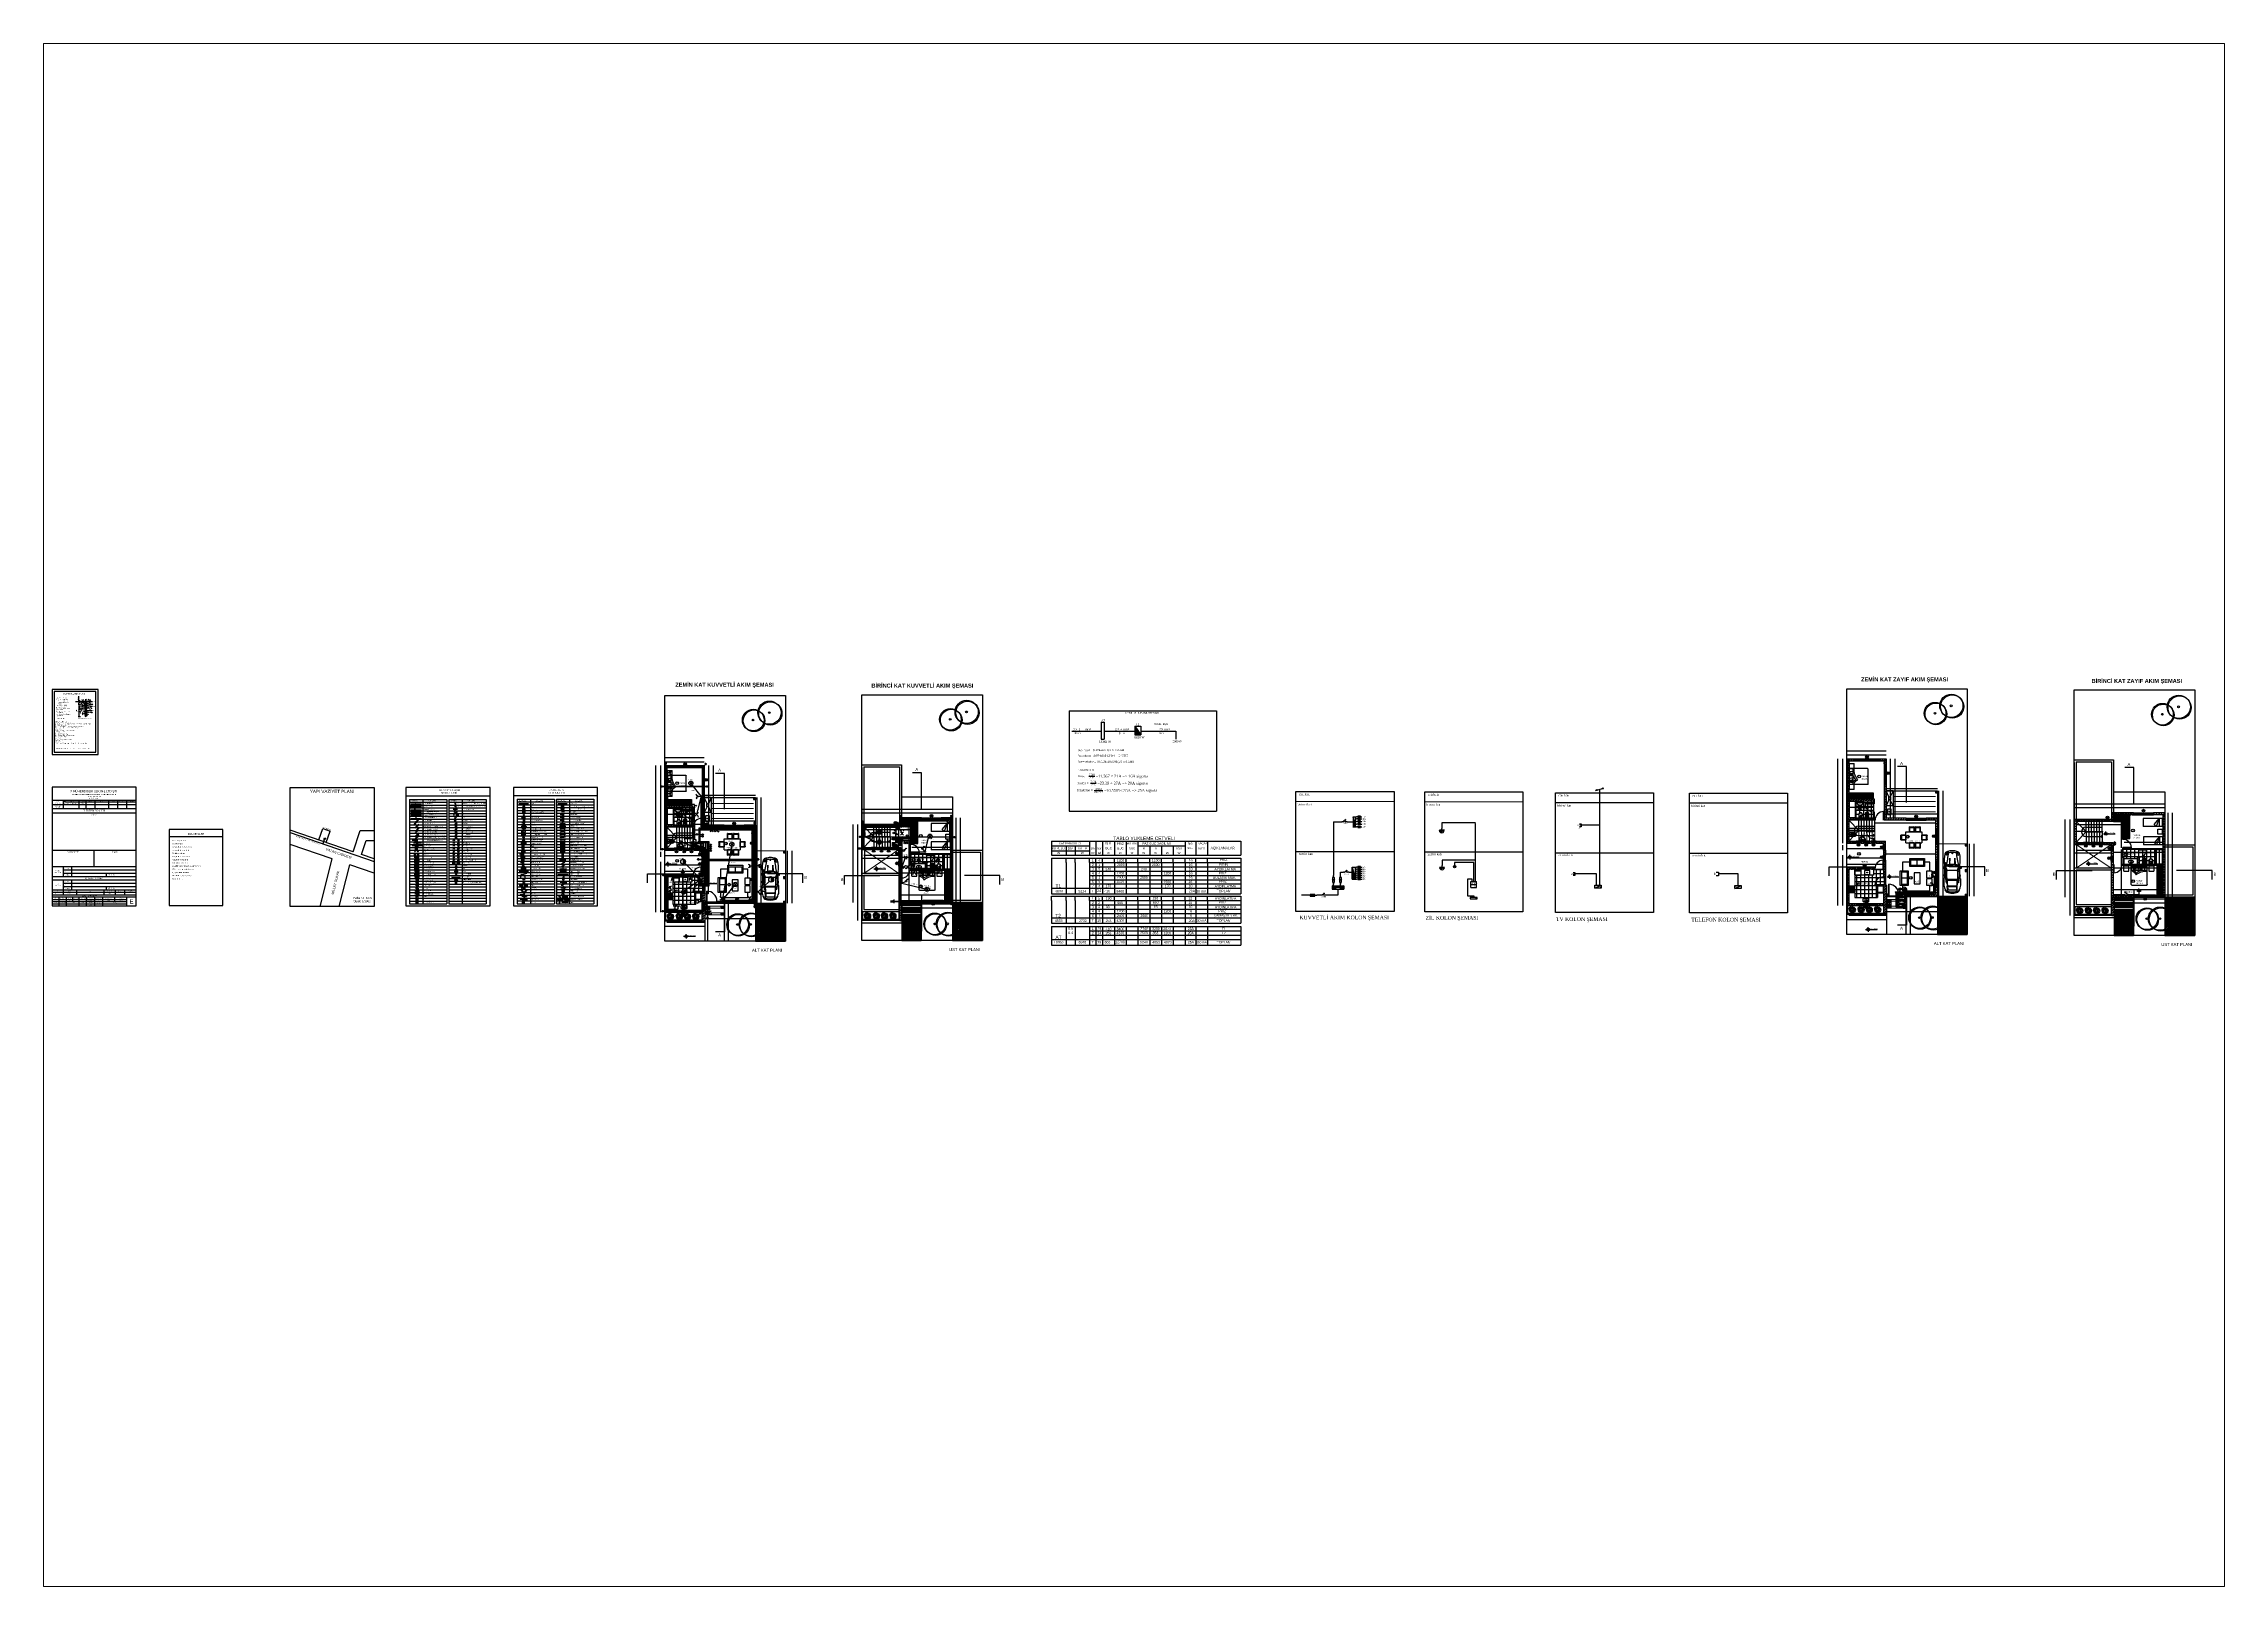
# Paper-space layout 'tv' of a CAD drawing. Header units: millimetres. Extents: x 30 to 267, y 21 to 189.
# The model-space entities are those that its viewports show. They can reach past a viewport. Long polylines and large blocks are cut down to what shows.
import ezdxf
from ezdxf.enums import TextEntityAlignment as Align

# ---------------------------------------------------------------- set-up
doc = ezdxf.new("R2010")
doc.units = ezdxf.units.MM
for name, pattern in [('ACAD_ISO03W100', [30, 12, -18]), ('ACAD_ISO10W100', [18, 12, -3, 0, -3]), ('HIDDEN2', [4.7625, 3.175, -1.5875])]:
    doc.linetypes.add(name, pattern=pattern)
for name, color, linetype, lineweight in [('008', 220, 'Continuous', 13), ('duvar', 6, 'Continuous', 25), ('text', 7, 'Continuous', 25)]:
    doc.layers.add(name, color=color, linetype=linetype, lineweight=lineweight)
for name, color, linetype in [('AUDIT_D_011122133336-0', 1, 'Continuous'), ('İÇİNDEKİLER', 7, 'Continuous'), ('KAPAK', 7, 'Continuous'), ('KUVVETLİ AKIM', 90, 'Continuous'), ('LINYE', 3, 'Continuous'), ('LİNYE', 4, 'Continuous'), ('MIMARI', 7, 'Continuous'), ('MİMARİ PLAN', 8, 'Continuous'), ('mobiliario', 252, 'Continuous'), ('NO3', 3, 'Continuous'), ('SEMBOL', 7, 'Continuous'), ('SEMBOL LİSTESİ', 7, 'Continuous'), ('topraklama', 104, 'Continuous'), ('TP', 6, 'Continuous'), ('TP HATTI', 6, 'TELEFON_HATTI'), ('TV', 151, 'Continuous'), ('TV HATTI', 161, 'TV_HATTI'), ('VAZİYET PLANI', 7, 'Continuous'), ('zayıf akım', 2, 'HIDDEN2')]:
    doc.layers.add(name, color=color, linetype=linetype)
doc.styles.add('ARMATÜR', font='times.ttf', dxfattribs={"height": 17.5})
doc.styles.add('KB', font='times.ttf', dxfattribs={"height": 25})
doc.styles.add('MEKAN', font='romantic.ttf', dxfattribs={"height": 0.25})
doc.styles.add('ROMANTIC', font='rom_____.pfb', dxfattribs={"height": 0.3})
doc.styles.get("Standard").update_dxf_attribs({"font": 'arial.ttf'})
doc.styles.add('STYLE1', font='times.ttf', dxfattribs={"height": 17.5})
doc.styles.add('style2', font='arial.ttf')
doc.styles.add('taho', font='tahoma.ttf')
doc.linetypes.add('TELEFON_HATTI', pattern='A,12.7,-5.08,["T",Standard,S=2.54,R=0,X=-2.54,Y=-1.27],-5.08', length=22.86)
doc.linetypes.add('TV_HATTI', pattern='A,12.7,-5.08,["TV",Standard,S=2.54,R=0,X=-2.54,Y=-1.27],-5.08', length=22.86)
doc.dimstyles.new('ISO-25', dxfattribs={"dimtxt": 2.5, "dimasz": 2.5, "dimexe": 1.25, "dimexo": 0.625, "dimtad": 1, "dimtxsty": 'Standard', "dimcen": 2.5, "dimadec": 0, "dimazin": 0, "dimtfac": 1, "dimtmove": 0, "dimatfit": 3, "dimfxl": 1, "dimarcsym": 0})
doc.dimstyles.new('PATO', dxfattribs={"dimtxt": 0.15, "dimasz": 0.1, "dimexe": 0.02, "dimexo": 0, "dimgap": 0.1, "dimtad": 2, "dimzin": 1, "dimdsep": 46, "dimtxsty": 'taho', "dimblk": 'ARCHTICK', "dimcen": 0.1, "dimse1": 1, "dimse2": 1, "dimclrd": 256, "dimclre": 1, "dimclrt": 256, "dimadec": 0, "dimazin": 0, "dimtfac": 1, "dimtix": 1, "dimtmove": 0, "dimatfit": 3, "dimldrblk": 'ARCHTICK', "dimfxl": 1, "dimtolj": 1, "dimtzin": 0, "dimarcsym": 0})
pattern_1 = [(0, (0, 0), (0, 2.4933305), [])]
pattern_2 = [(0, (-636.02, -253.134), (7.916324, 7.916324), [7.916324, -7.916324]), (90, (-628.104, -253.134), (-7.916324, 7.916324), [7.916324, -7.916324])]
pattern_3 = [(0, (-56938.7078, -21498.9652), (0, 2.49402597), [])]
pattern_4 = [(0, (0, 0), (0, 6.985), [5.08, -1.905]), (90, (0, 0), (-6.985, 4e-16), [5.08, -1.905])]
pattern_5 = [(0, (-53910.6252, -21486.187), (0, 2.49402597), [])]
pattern_6 = [(90, (2972.3295, -366.3304), (-0.75568106, 1e-16), []), (90, (2972.5814, -366.0785), (-0.75568106, 1e-16), [])]

# ---------------------------------------------------------------- blocks, each defined once
blk = doc.blocks.new('Bide (Alfa)')
blk.add_lwpolyline([(0.04, 0.17), (0.37, 0.18, -0.419647), (0.54, 0.01), (0.54, -0.01, -0.419647), (0.37, -0.18), (0.04, -0.17, -0.408801), (0, -0.13), (0, 0.13, -0.408801)], format="xyb", close=True)
for points in [[(0.25, 0.14), (0.35, 0.15)], [(0.25, -0.14), (0.35, -0.15)]]:
    blk.add_lwpolyline(points)
for centre, radius in [((0.06, 0), 0.015), ((0.25, 0), 0.033), ((0.25, 0), 0.023)]:
    blk.add_circle(centre, radius)
for centre, radius, start, end in [((0.25, 0), 0.145, 91.5338, 270), ((0.36, 0), 0.15, 267.3263, 92.6873)]:
    blk.add_arc(centre, radius, start, end)
blk = doc.blocks.new('Inodoro (Alfa)')
blk.add_line((0.36, -0.04), (0.36, 0.05))
for points in [[(0.02, 0.18), (0.1, 0.18, -0.414214), (0.18, 0.1), (0.18, -0.1, -0.414214), (0.1, -0.18), (0.02, -0.18, -0.414214), (0, -0.16), (0, 0.16, -0.414214)], [(0.21, 0.16), (0.47, 0.17, -0.420962), (0.63, 0.01), (0.63, -0.01, -0.420962), (0.47, -0.17), (0.21, -0.16, -0.407497), (0.18, -0.12), (0.18, 0.12, -0.407497)]]:
    blk.add_lwpolyline(points, format="xyb", close=True)
blk.add_lwpolyline([(0.35, 0.05), (0.46, 0.05, -0.400574), (0.5, 0.01), (0.5, -0.01, -0.400574), (0.46, -0.05), (0.35, -0.05)], format="xyb")
for points in [[(0.38, 0.13), (0.44, 0.14)], [(0.38, -0.13), (0.44, -0.14)]]:
    blk.add_lwpolyline(points)
for centre, radius in [((0.08, 0), 0.015), ((0.23, 0.08), 0.0075), ((0.23, -0.08), 0.0075)]:
    blk.add_circle(centre, radius)
for centre, radius, start, end in [((0.39, 0), 0.135, 93.171, 266.5168), ((0.46, 0), 0.14, 263.1498, 96.8502)]:
    blk.add_arc(centre, radius, start, end)
blk = doc.blocks.new('Lavabo 50 (Domo)')
blk.add_line((-0.28, -0.03), (0.28, -0.03))
for points in [[(-0.29, -0.26), (-0.29, -0.04, -0.414214), (-0.25, 0), (0.25, 0, -0.414214), (0.29, -0.04), (0.29, -0.26)], [(-0.29, -0.26, 0.144534), (-0.27, -0.33, 0.107176), (-0.2, -0.39, 0.077729), (-0.11, -0.43, 0.064909), (0, -0.45, 0.064909), (0.11, -0.43, 0.077729), (0.2, -0.39, 0.107176), (0.27, -0.33, 0.144534), (0.29, -0.26, 0.144534)]]:
    blk.add_lwpolyline(points, format="xyb")
blk.add_lwpolyline([(-0.25, -0.26, 0.154232), (-0.23, -0.31, 0.106818), (-0.18, -0.37, 0.073468), (-0.1, -0.4, 0.059994), (0, -0.41, 0.059994), (0.1, -0.4, 0.073468), (0.18, -0.37, 0.106818), (0.23, -0.31, 0.154232), (0.25, -0.26, 0.154232), (0.23, -0.21, 0.106818), (0.18, -0.16, 0.073468), (0.1, -0.13, 0.059994), (0, -0.12, 0.059994), (-0.1, -0.13, 0.073468), (-0.18, -0.16, 0.106818), (-0.23, -0.21, 0.154232)], format="xyb", close=True)
for centre, radius in [((0, -0.18), 0.038), ((0, -0.18), 0.023), ((0, -0.05), 0.015)]:
    blk.add_circle(centre, radius)
blk = doc.blocks.new('cama')
at = {"layer": 'mobiliario'}
for p, q in [((1571.15, 1199.73), (1571.15, 1201.23)), ((1571.2, 1201.28), (1573.05, 1201.28)), ((1571.2, 1199.68), (1573.05, 1199.68)), ((1572.65, 1199.68), (1572.65, 1201.28)), ((1572.65, 1201.26), (1573.03, 1201.26)), ((1572.65, 1199.7), (1573.03, 1199.7)), ((1573.03, 1199.71), (1573.03, 1201.27)), ((1573.05, 1201.28), (1573.05, 1199.68))]:
    blk.add_line(p, q, dxfattribs=at)
for centre, radius, start, end in [((1571.2, 1201.23), 0.05, 90, 180), ((1571.2, 1199.73), 0.05, 180, 270), ((1571.09, 1201.15), 1.47, 318.037, 5.1883), ((1571.84, 1199.44), 0.8, 17.5154, 64.3485), ((1571.74, 1200.73), 0.852, 319.1683, 349.5335), ((1572.23, 1199.84), 0.371, 16.7773, 65.006), ((1572.79, 1200.49), 0.533, 71.2537, 104.5041), ((1572.67, 1201.2), 0.438, 267.9503, 314.412), ((1572.8, 1201.14), 0.453, 250.8458, 293.3011), ((1572.79, 1201.1), 0.535, 255.2028, 288.9624), ((1572.79, 1199.83), 0.533, 71.2537, 104.5041), ((1572.93, 1200.48), 0.392, 225.4695, 277.8553), ((1572.82, 1200.27), 0.246, 227.2809, 311.0054), ((1572.79, 1200.43), 0.535, 255.2028, 288.9624)]:
    blk.add_arc(centre, radius, start, end, dxfattribs=at)
blk = doc.blocks.new('ARPLS508')
for centre in [(0.011, 0.003), (0.046, -0.029)]:
    blk.add_circle(centre, 0.47)
at = {"color": 42}
blk.add_circle((0.004, 0.003), 0.0355, dxfattribs=at)
blk = doc.blocks.new('_ARCHTICK')
at = {"color": 0, "linetype": 'ByBlock', "const_width": 0.15}
blk.add_lwpolyline([(-0.5, -0.5), (0.5, 0.5)], dxfattribs=at)
blk = doc.blocks.new('*D10')
at = {"layer": 'Defpoints', "color": 0, "transparency": 16777216}
for p in [(1900.4, 347.5), (1911.1, 326), (1914.3, 326)]:
    blk.add_point(p, dxfattribs=at)
at = {"layer": 'MİMARİ PLAN', "lineweight": -2, "transparency": 16777216}
blk.add_line((1914.3, 347.5), (1914.3, 326), dxfattribs=at)
at = {"layer": 'MİMARİ PLAN', "lineweight": -2, "transparency": 16777216, "xscale": 0.1, "yscale": 0.1, "zscale": 0.1}
for p, rotation in [((1914.3, 347.5), 90), ((1914.3, 326), 270)]:
    blk.add_blockref('_ARCHTICK', p, dxfattribs=dict(at, rotation=rotation))
at = {"layer": 'MİMARİ PLAN', "transparency": 16777216, "insert": (1914.5, 336.7), "char_height": 0.15, "attachment_point": 5, "rotation": 90, "style": 'taho'}
blk.add_mtext('\\A1;21.50', dxfattribs=at)
blk = doc.blocks.new('*D11')
at = {"layer": 'Defpoints', "color": 0, "transparency": 16777216}
for p in [(1686.1, 396.5), (1673.9, 352.5), (1686.1, 352.5)]:
    blk.add_point(p, dxfattribs=at)
at = {"layer": 'MİMARİ PLAN', "lineweight": -2, "transparency": 16777216}
blk.add_line((1673.9, 396.5), (1673.9, 352.5), dxfattribs=at)
at = {"layer": 'MİMARİ PLAN', "lineweight": -2, "transparency": 16777216, "xscale": 0.1, "yscale": 0.1, "zscale": 0.1}
for p, rotation in [((1673.9, 396.5), 90), ((1673.9, 352.5), 270)]:
    blk.add_blockref('_ARCHTICK', p, dxfattribs=dict(at, rotation=rotation))
at = {"layer": 'MİMARİ PLAN', "transparency": 16777216, "insert": (1673.7, 374.5), "char_height": 0.15, "attachment_point": 5, "rotation": 90, "style": 'taho'}
blk.add_mtext('\\A1;43.98', dxfattribs=at)
blk = doc.blocks.new('*D12')
at = {"layer": 'Defpoints', "color": 0, "transparency": 16777216}
for p in [(1686.1, 496.1), (1673.9, 401.4), (1686.1, 401.4)]:
    blk.add_point(p, dxfattribs=at)
at = {"layer": 'MİMARİ PLAN', "lineweight": -2, "transparency": 16777216}
blk.add_line((1673.9, 496.1), (1673.9, 401.4), dxfattribs=at)
at = {"layer": 'MİMARİ PLAN', "lineweight": -2, "transparency": 16777216, "xscale": 0.1, "yscale": 0.1, "zscale": 0.1}
for p, rotation in [((1673.9, 496.1), 90), ((1673.9, 401.4), 270)]:
    blk.add_blockref('_ARCHTICK', p, dxfattribs=dict(at, rotation=rotation))
at = {"layer": 'MİMARİ PLAN', "transparency": 16777216, "insert": (1673.7, 448.8), "char_height": 0.15, "attachment_point": 5, "rotation": 90, "style": 'taho'}
blk.add_mtext('\\A1;94.65', dxfattribs=at)
blk = doc.blocks.new('*D13')
at = {"layer": 'Defpoints', "color": 0, "transparency": 16777216}
for p in [(1689.7, 529.2), (1689.7, 509.8), (1702.2, 529.6)]:
    blk.add_point(p, dxfattribs=at)
at = {"layer": 'MİMARİ PLAN', "lineweight": -2, "transparency": 16777216}
blk.add_line((1702.2, 509.8), (1689.7, 509.8), dxfattribs=at)
at = {"layer": 'MİMARİ PLAN', "lineweight": -2, "transparency": 16777216, "xscale": 0.1, "yscale": 0.1, "zscale": 0.1, "rotation": 180}
blk.add_blockref('_ARCHTICK', (1689.7, 509.8), dxfattribs=at)
at = {"layer": 'MİMARİ PLAN', "lineweight": -2, "transparency": 16777216, "xscale": 0.1, "yscale": 0.1, "zscale": 0.1}
blk.add_blockref('_ARCHTICK', (1702.2, 509.8), dxfattribs=at)
at = {"layer": 'MİMARİ PLAN', "transparency": 16777216, "insert": (1695.9, 509.6), "char_height": 0.15, "attachment_point": 5, "style": 'taho'}
blk.add_mtext('\\A1;12.47', dxfattribs=at)
blk = doc.blocks.new('*D14')
at = {"layer": 'Defpoints', "color": 0, "transparency": 16777216}
for p in [(1902.8, 421.3), (1911.1, 416.3), (1914.3, 416.3)]:
    blk.add_point(p, dxfattribs=at)
at = {"layer": 'MİMARİ PLAN', "lineweight": -2, "transparency": 16777216}
blk.add_line((1914.3, 421.3), (1914.3, 416.3), dxfattribs=at)
at = {"layer": 'MİMARİ PLAN', "lineweight": -2, "transparency": 16777216, "xscale": 0.1, "yscale": 0.1, "zscale": 0.1}
for p, rotation in [((1914.3, 421.3), 90), ((1914.3, 416.3), 270)]:
    blk.add_blockref('_ARCHTICK', p, dxfattribs=dict(at, rotation=rotation))
at = {"layer": 'MİMARİ PLAN', "transparency": 16777216, "insert": (1914.5, 418.8), "char_height": 0.15, "attachment_point": 5, "rotation": 90, "style": 'taho'}
blk.add_mtext('\\A1;4.99', dxfattribs=at)
blk = doc.blocks.new('*D15')
at = {"layer": 'Defpoints', "color": 0, "transparency": 16777216}
for p in [(1783.2, 362.5), (1833.1, 352.5), (1783.2, 288.8)]:
    blk.add_point(p, dxfattribs=at)
at = {"layer": 'MİMARİ PLAN', "lineweight": -2, "transparency": 16777216}
blk.add_line((1833.1, 362.5), (1783.2, 362.5), dxfattribs=at)
at = {"layer": 'MİMARİ PLAN', "lineweight": -2, "transparency": 16777216, "xscale": 0.1, "yscale": 0.1, "zscale": 0.1, "rotation": 180}
blk.add_blockref('_ARCHTICK', (1783.2, 362.5), dxfattribs=at)
at = {"layer": 'MİMARİ PLAN', "lineweight": -2, "transparency": 16777216, "xscale": 0.1, "yscale": 0.1, "zscale": 0.1}
blk.add_blockref('_ARCHTICK', (1833.1, 362.5), dxfattribs=at)
at = {"layer": 'MİMARİ PLAN', "transparency": 16777216, "insert": (1808.1, 362.7), "char_height": 0.15, "attachment_point": 5, "style": 'taho'}
blk.add_mtext('\\A1;49.87', dxfattribs=at)
blk = doc.blocks.new('*D16')
at = {"layer": 'Defpoints', "color": 0, "transparency": 16777216}
for p in [(1689.7, 147.1), (1689.7, 109.6), (1708.4, 135)]:
    blk.add_point(p, dxfattribs=at)
at = {"layer": 'MİMARİ PLAN', "lineweight": -2, "transparency": 16777216}
blk.add_line((1708.4, 109.6), (1689.7, 109.6), dxfattribs=at)
at = {"layer": 'MİMARİ PLAN', "lineweight": -2, "transparency": 16777216, "xscale": 0.1, "yscale": 0.1, "zscale": 0.1, "rotation": 180}
blk.add_blockref('_ARCHTICK', (1689.7, 109.6), dxfattribs=at)
at = {"layer": 'MİMARİ PLAN', "lineweight": -2, "transparency": 16777216, "xscale": 0.1, "yscale": 0.1, "zscale": 0.1}
blk.add_blockref('_ARCHTICK', (1708.4, 109.6), dxfattribs=at)
at = {"layer": 'MİMARİ PLAN', "transparency": 16777216, "insert": (1699, 109.5), "char_height": 0.15, "attachment_point": 5, "style": 'taho'}
blk.add_mtext('\\A1;18.70', dxfattribs=at)
blk = doc.blocks.new('*D17')
at = {"layer": 'Defpoints', "color": 0, "transparency": 16777216}
for p in [(1906.1, 165.3), (1906.1, 156.5), (1911.1, 160.3)]:
    blk.add_point(p, dxfattribs=at)
at = {"layer": 'MİMARİ PLAN', "lineweight": -2, "transparency": 16777216}
blk.add_line((1911.1, 156.5), (1906.1, 156.5), dxfattribs=at)
at = {"layer": 'MİMARİ PLAN', "lineweight": -2, "transparency": 16777216, "xscale": 0.1, "yscale": 0.1, "zscale": 0.1, "rotation": 180}
blk.add_blockref('_ARCHTICK', (1906.1, 156.5), dxfattribs=at)
at = {"layer": 'MİMARİ PLAN', "lineweight": -2, "transparency": 16777216, "xscale": 0.1, "yscale": 0.1, "zscale": 0.1}
blk.add_blockref('_ARCHTICK', (1911.1, 156.5), dxfattribs=at)
at = {"layer": 'MİMARİ PLAN', "transparency": 16777216, "insert": (1908.6, 156.4), "char_height": 0.15, "attachment_point": 5, "style": 'taho'}
blk.add_mtext('\\A1;4.99', dxfattribs=at)
blk = doc.blocks.new('planta3')
for points in [[(2.14, -0.1, 0.073985), (2.05, 0.45, 0.153936), (1.83, 0.61, 0.035069), (1.35, 0.76), (0.78, 0.75, 0.080758), (0.72, 0.73, -0.111291), (0.44, 0.68, 0.222022), (0.39, 0.71, 0.155977), (0.26, 0.67), (-0.4, 0.67, 0.115278), (-0.36, 0.79, 0.541385), (-0.39, 0.82, 0.273922), (-0.51, 0.67, -0.044974), (-0.67, 0.67, 0.105774), (-1.85, 0.61, 0.212201), (-2.04, 0.37, 0.055723), (-2.11, -0.1, 0.055723), (-2.04, -0.57, 0.212201), (-1.85, -0.82, 0.105774), (-0.67, -0.88, -0.044974), (-0.51, -0.88, 0.273922), (-0.39, -1.02, 0.541385), (-0.36, -1, 0.115278), (-0.4, -0.88), (0.26, -0.88, 0.155977), (0.39, -0.91, 0.222022), (0.44, -0.88, -0.111291), (0.72, -0.94, 0.080758), (0.78, -0.95), (1.35, -0.96, 0.035069), (1.83, -0.82, 0.153936), (2.05, -0.66, 0.073985)], [(-1.69, 0.4, 0.318262), (-1.7, 0.57, 0.336631), (-1.83, 0.6, 0.107863), (-1.9, 0.52, 0.176217), (-1.91, 0.42, 0.204198), (-1.88, 0.37, 0.234058), (-1.75, 0.36, 0.162353)], [(-1.72, 0.39, 0.163341), (-1.69, 0.47, 0.213722), (-1.72, 0.56, 0.243766), (-1.8, 0.59, 0.291481), (-1.85, 0.55, 0.158425), (-1.84, 0.41, 0.556548)], [(0.77, -0.1), (0.77, -0.55, 0.388823), (0.82, -0.61), (1.24, -0.6, 0.078172), (1.35, -0.58, 0.196108), (1.39, -0.55, 0.096829), (1.41, -0.38), (1.41, -0.1), (1.41, 0.17, 0.096829), (1.39, 0.34, 0.196108), (1.35, 0.38, 0.078172), (1.24, 0.4), (0.82, 0.4, 0.388823), (0.77, 0.35)], [(1.5, -0.1), (1.5, -0.51, 0.407574), (1.56, -0.57), (1.64, -0.56, 0.03281), (1.74, -0.55, 0.311096), (1.81, -0.47), (1.81, -0.1), (1.81, 0.26, 0.311096), (1.74, 0.34, 0.03281), (1.64, 0.36), (1.56, 0.36, 0.407574), (1.5, 0.31)], [(-1.69, -0.6, -0.318262), (-1.7, -0.77, -0.336631), (-1.83, -0.8, -0.107863), (-1.9, -0.72, -0.176217), (-1.91, -0.62, -0.204198), (-1.88, -0.58, -0.234058), (-1.75, -0.56, -0.162353)], [(-1.72, -0.6, -0.163341), (-1.69, -0.68, -0.213722), (-1.72, -0.76, -0.243766), (-1.8, -0.79, -0.291481), (-1.85, -0.75, -0.158425), (-1.84, -0.62, -0.556548)], [(-0.72, -0.77, 0.383263), (-0.73, -0.74, 0.054412), (-0.79, -0.73, 0.109062), (-0.86, -0.73, 0.400423), (-0.89, -0.78, 0.320332), (-0.83, -0.81, 0.05979), (-0.76, -0.81, 0.197788)], [(-0.68, -0.21, -0.043566), (-0.57, -0.62, -0.084927), (-0.6, -0.56, 0.037508), (-0.7, -0.23, -1.353737)], [(-0.57, -0.58, 0.066931), (-0.66, -0.02, 1.115799), (-0.69, -0.03, -0.036962), (-0.6, -0.41, 0.02456)]]:
    blk.add_lwpolyline(points, format="xyb", close=True)
for points in [[(-1.85, 0.61, 0.101535), (-1.99, 0.36, 0.52292), (-1.93, 0.28, 0.007101), (-0.58, 0.52, -0.204495), (-0.41, 0.59), (0.17, 0.58), (0.52, 0.58, -0.038718), (0.98, 0.53, -0.010841), (1.09, 0.51, -0.648), (1.1, 0.47, -0.015753), (0.72, 0.45, -0.014486), (-0.02, 0.44, -0.071916), (-0.12, 0.46), (-0.41, 0.59)], [(-1.93, -0.48, -0.051873), (-1.97, -0.1, -0.051873), (-1.93, 0.28)], [(-0.69, -0.7, -0.070312), (-0.78, -0.1, -0.070312), (-0.69, 0.5)], [(-0.67, 0.67, 0.242846), (-0.57, 0.62, -0.066443), (-0.43, 0.61, 0.284222), (-0.41, 0.59, 0.284222)], [(-0.64, -0.41, 0.031083), (-0.59, -0.6, 0.14503), (-0.5, -0.74, 0.190771), (-0.35, -0.71), (-0.19, -0.64, 0.400838), (-0.14, -0.56, -0.031829), (-0.17, -0.1, -0.031829), (-0.14, 0.35, 0.400838), (-0.19, 0.43), (-0.35, 0.51, 0.190771), (-0.5, 0.53, 0.14503), (-0.59, 0.4, 0.06672), (-0.66, -0.03)], [(0.52, 0.58, 0.192613), (0.5, 0.68, 0.192613)], [(0.6, -0.65), (0.93, -0.64), (1.21, -0.62), (1.43, -0.61, 0.016855), (1.45, -0.1, 0.016855), (1.43, 0.4), (1.21, 0.42), (0.93, 0.43), (0.6, 0.44)], [(0.87, -0.61, -0.278411), (0.83, -0.53), (0.83, -0.1), (0.83, 0.33, -0.278411), (0.87, 0.4)], [(1.73, -0.85, -0.178742), (1.79, -0.78, 0.128631), (1.92, -0.68, 0.089194), (1.99, -0.43, 0.036776), (2.01, -0.1, 0.036776), (1.99, 0.23, 0.089194), (1.92, 0.48, 0.128631), (1.79, 0.58, -0.178742), (1.73, 0.65)], [(1.83, 0.61, -0.211518), (2.02, 0.35, -0.047818), (2.07, -0.1, -0.047818), (2.02, -0.56, -0.211518), (1.83, -0.82, -0.211518)], [(-1.85, -0.82, -0.101535), (-1.99, -0.56, -0.52292), (-1.93, -0.48, -0.007101), (-0.58, -0.72, 0.204495), (-0.41, -0.79), (0.17, -0.79), (0.52, -0.79, 0.038718), (0.98, -0.74, 0.010841), (1.09, -0.71, 0.648), (1.1, -0.67, 0.015753), (0.72, -0.65, 0.014486), (-0.02, -0.64, 0.071916), (-0.12, -0.67), (-0.41, -0.79)], [(-0.67, -0.88, -0.242846), (-0.57, -0.83, 0.066443), (-0.43, -0.81, -0.284222), (-0.41, -0.79, -0.284222)], [(-0.66, -0.13, 0.027717), (-0.65, -0.31, 0.14503)], [(0.52, -0.79, -0.192613), (0.5, -0.89, -0.192613)]]:
    blk.add_lwpolyline(points, format="xyb")
for points in [[(-0.76, 0.15), (-1.35, 0.15), (-0.76, 0.17)], [(-0.02, 0.44), (-0.11, 0.59)], [(0.6, 0.45), (0.51, 0.58)], [(2.02, 0.35), (1.74, 0.38), (1.43, 0.4)], [(-0.76, -0.36), (-1.35, -0.36), (-0.76, -0.38)], [(-0.02, -0.64), (-0.11, -0.79)], [(0.6, -0.65), (0.51, -0.79)], [(2.02, -0.56), (1.74, -0.58), (1.43, -0.61)]]:
    blk.add_lwpolyline(points)
blk.add_circle((-1.83, -0.1), 0.0266)
for centre, radius, start, end in [((-0.45, 0.97), 0.3, 259.298, 280.702), ((0.33, 1.23), 0.564, 262.3343, 268.0614), ((0.35, 0.62), 0.0619, 53.34, 130.5245), ((0.35, 0.72), 0.06, 231.9068, 311.9577), ((0.33, 1.23), 0.564, 275.8996, 280.6987), ((-0.45, -1.17), 0.3, 79.298, 100.702), ((0.33, -1.44), 0.564, 91.9386, 97.6657), ((0.35, -0.92), 0.06, 48.0423, 128.0932), ((0.35, -0.83), 0.0619, 229.4755, 306.66), ((0.33, -1.44), 0.564, 79.3013, 84.1004)]:
    blk.add_arc(centre, radius, start, end)
blk = doc.blocks.new('*D18')
at = {"layer": 'Defpoints', "color": 0, "transparency": 16777216}
for p in [(1684.7, 290.1), (1777, 290.5), (1684.7, 253)]:
    blk.add_point(p, dxfattribs=at)
at = {"layer": 'MİMARİ PLAN', "lineweight": -2, "transparency": 16777216}
blk.add_line((1777, 253), (1684.7, 253), dxfattribs=at)
at = {"layer": 'MİMARİ PLAN', "lineweight": -2, "transparency": 16777216, "xscale": 0.1, "yscale": 0.1, "zscale": 0.1, "rotation": 180}
blk.add_blockref('_ARCHTICK', (1684.7, 253), dxfattribs=at)
at = {"layer": 'MİMARİ PLAN', "lineweight": -2, "transparency": 16777216, "xscale": 0.1, "yscale": 0.1, "zscale": 0.1}
blk.add_blockref('_ARCHTICK', (1777, 253), dxfattribs=at)
at = {"layer": 'MİMARİ PLAN', "transparency": 16777216, "insert": (1730.8, 252.8), "char_height": 0.15, "attachment_point": 5, "style": 'taho'}
blk.add_mtext('\\A1;92.25', dxfattribs=at)
blk = doc.blocks.new('*D19')
at = {"layer": 'Defpoints', "color": 0, "transparency": 16777216}
for p in [(1689.7, 327.1), (1689.7, 322.6), (1755, 322.6)]:
    blk.add_point(p, dxfattribs=at)
at = {"layer": 'MİMARİ PLAN', "lineweight": -2, "transparency": 16777216}
blk.add_line((1755, 327.1), (1689.7, 327.1), dxfattribs=at)
at = {"layer": 'MİMARİ PLAN', "lineweight": -2, "transparency": 16777216, "xscale": 0.1, "yscale": 0.1, "zscale": 0.1, "rotation": 180}
blk.add_blockref('_ARCHTICK', (1689.7, 327.1), dxfattribs=at)
at = {"layer": 'MİMARİ PLAN', "lineweight": -2, "transparency": 16777216, "xscale": 0.1, "yscale": 0.1, "zscale": 0.1}
blk.add_blockref('_ARCHTICK', (1755, 327.1), dxfattribs=at)
at = {"layer": 'MİMARİ PLAN', "transparency": 16777216, "insert": (1722.3, 327.3), "char_height": 0.15, "attachment_point": 5, "style": 'taho'}
blk.add_mtext('\\A1;65.33', dxfattribs=at)
blk = doc.blocks.new('*D20')
at = {"layer": 'Defpoints', "color": 0, "transparency": 16777216}
for p in [(1696, 347.5), (1673.9, 295.1), (1696, 295.1)]:
    blk.add_point(p, dxfattribs=at)
at = {"layer": 'MİMARİ PLAN', "lineweight": -2, "transparency": 16777216}
blk.add_line((1673.9, 347.5), (1673.9, 295.1), dxfattribs=at)
at = {"layer": 'MİMARİ PLAN', "lineweight": -2, "transparency": 16777216, "xscale": 0.1, "yscale": 0.1, "zscale": 0.1}
for p, rotation in [((1673.9, 347.5), 90), ((1673.9, 295.1), 270)]:
    blk.add_blockref('_ARCHTICK', p, dxfattribs=dict(at, rotation=rotation))
at = {"layer": 'MİMARİ PLAN', "transparency": 16777216, "insert": (1673.7, 321.3), "char_height": 0.15, "attachment_point": 5, "rotation": 90, "style": 'taho'}
blk.add_mtext('\\A1;52.36', dxfattribs=at)
blk = doc.blocks.new('*D21')
at = {"layer": 'Defpoints', "color": 0, "transparency": 16777216}
for p in [(1673.9, 347.5), (1718, 352.5), (1723, 347.5)]:
    blk.add_point(p, dxfattribs=at)
at = {"layer": 'MİMARİ PLAN', "lineweight": -2, "transparency": 16777216}
blk.add_line((1673.9, 352.5), (1673.9, 347.5), dxfattribs=at)
at = {"layer": 'MİMARİ PLAN', "lineweight": -2, "transparency": 16777216, "xscale": 0.1, "yscale": 0.1, "zscale": 0.1}
for p, rotation in [((1673.9, 352.5), 90), ((1673.9, 347.5), 270)]:
    blk.add_blockref('_ARCHTICK', p, dxfattribs=dict(at, rotation=rotation))
at = {"layer": 'MİMARİ PLAN', "transparency": 16777216, "insert": (1673.7, 350), "char_height": 0.15, "attachment_point": 5, "rotation": 90, "style": 'taho'}
blk.add_mtext('\\A1;4.99', dxfattribs=at)
blk = doc.blocks.new('*D22')
at = {"layer": 'Defpoints', "color": 0, "transparency": 16777216}
for p in [(1673.9, 290.1), (1718, 295.1), (1723, 290.1)]:
    blk.add_point(p, dxfattribs=at)
at = {"layer": 'MİMARİ PLAN', "lineweight": -2, "transparency": 16777216}
blk.add_line((1673.9, 295.1), (1673.9, 290.1), dxfattribs=at)
at = {"layer": 'MİMARİ PLAN', "lineweight": -2, "transparency": 16777216, "xscale": 0.1, "yscale": 0.1, "zscale": 0.1}
for p, rotation in [((1673.9, 295.1), 90), ((1673.9, 290.1), 270)]:
    blk.add_blockref('_ARCHTICK', p, dxfattribs=dict(at, rotation=rotation))
at = {"layer": 'MİMARİ PLAN', "transparency": 16777216, "insert": (1673.7, 292.6), "char_height": 0.15, "attachment_point": 5, "rotation": 90, "style": 'taho'}
blk.add_mtext('\\A1;4.99', dxfattribs=at)
blk = doc.blocks.new('*D23')
at = {"layer": 'Defpoints', "color": 0, "transparency": 16777216}
for p in [(1673.9, 273.3), (1777, 285.8), (1777, 273.3)]:
    blk.add_point(p, dxfattribs=at)
at = {"layer": 'MİMARİ PLAN', "lineweight": -2, "transparency": 16777216}
blk.add_line((1673.9, 285.8), (1673.9, 273.3), dxfattribs=at)
at = {"layer": 'MİMARİ PLAN', "lineweight": -2, "transparency": 16777216, "xscale": 0.1, "yscale": 0.1, "zscale": 0.1}
for p, rotation in [((1673.9, 285.8), 90), ((1673.9, 273.3), 270)]:
    blk.add_blockref('_ARCHTICK', p, dxfattribs=dict(at, rotation=rotation))
at = {"layer": 'MİMARİ PLAN', "transparency": 16777216, "insert": (1673.7, 279.5), "char_height": 0.15, "attachment_point": 5, "rotation": 90, "style": 'taho'}
blk.add_mtext('\\A1;12.47', dxfattribs=at)
blk = doc.blocks.new('*D24')
at = {"layer": 'Defpoints', "color": 0, "transparency": 16777216}
for p in [(1673.9, 248.4), (1777, 260.8), (1777, 248.4)]:
    blk.add_point(p, dxfattribs=at)
at = {"layer": 'MİMARİ PLAN', "lineweight": -2, "transparency": 16777216}
blk.add_line((1673.9, 260.8), (1673.9, 248.4), dxfattribs=at)
at = {"layer": 'MİMARİ PLAN', "lineweight": -2, "transparency": 16777216, "xscale": 0.1, "yscale": 0.1, "zscale": 0.1}
for p, rotation in [((1673.9, 260.8), 90), ((1673.9, 248.4), 270)]:
    blk.add_blockref('_ARCHTICK', p, dxfattribs=dict(at, rotation=rotation))
at = {"layer": 'MİMARİ PLAN', "transparency": 16777216, "insert": (1673.7, 254.6), "char_height": 0.15, "attachment_point": 5, "rotation": 90, "style": 'taho'}
blk.add_mtext('\\A1;12.47', dxfattribs=at)
blk = doc.blocks.new('*D25')
at = {"layer": 'Defpoints', "color": 0, "transparency": 16777216}
for p in [(1673.9, 230.3), (1754.5, 230.3), (1777, 248.4)]:
    blk.add_point(p, dxfattribs=at)
at = {"layer": 'MİMARİ PLAN', "lineweight": -2, "transparency": 16777216}
blk.add_line((1673.9, 248.4), (1673.9, 230.3), dxfattribs=at)
at = {"layer": 'MİMARİ PLAN', "lineweight": -2, "transparency": 16777216, "xscale": 0.1, "yscale": 0.1, "zscale": 0.1}
for p, rotation in [((1673.9, 248.4), 90), ((1673.9, 230.3), 270)]:
    blk.add_blockref('_ARCHTICK', p, dxfattribs=dict(at, rotation=rotation))
at = {"layer": 'MİMARİ PLAN', "transparency": 16777216, "insert": (1673.7, 239.3), "char_height": 0.15, "attachment_point": 5, "rotation": 90, "style": 'taho'}
blk.add_mtext('\\A1;18.05', dxfattribs=at)
blk = doc.blocks.new('*D26')
at = {"layer": 'Defpoints', "color": 0, "transparency": 16777216}
for p in [(1684.7, 501.1), (1661.8, 290.1), (1684.7, 290.1)]:
    blk.add_point(p, dxfattribs=at)
at = {"layer": 'MİMARİ PLAN', "lineweight": -2, "transparency": 16777216}
blk.add_line((1661.8, 501.1), (1661.8, 290.1), dxfattribs=at)
at = {"layer": 'MİMARİ PLAN', "lineweight": -2, "transparency": 16777216, "xscale": 0.1, "yscale": 0.1, "zscale": 0.1}
for p, rotation in [((1661.8, 501.1), 90), ((1661.8, 290.1), 270)]:
    blk.add_blockref('_ARCHTICK', p, dxfattribs=dict(at, rotation=rotation))
at = {"layer": 'MİMARİ PLAN', "transparency": 16777216, "insert": (1661.6, 395.6), "char_height": 0.15, "attachment_point": 5, "rotation": 90, "style": 'taho'}
blk.add_mtext('\\A1;210.93', dxfattribs=at)
blk = doc.blocks.new('*D27')
at = {"layer": 'Defpoints', "color": 0, "transparency": 16777216}
for p in [(1689.7, 225.3), (1673.9, 140), (1689.7, 140)]:
    blk.add_point(p, dxfattribs=at)
at = {"layer": 'MİMARİ PLAN', "lineweight": -2, "transparency": 16777216}
blk.add_line((1673.9, 225.3), (1673.9, 140), dxfattribs=at)
at = {"layer": 'MİMARİ PLAN', "lineweight": -2, "transparency": 16777216, "xscale": 0.1, "yscale": 0.1, "zscale": 0.1}
for p, rotation in [((1673.9, 225.3), 90), ((1673.9, 140), 270)]:
    blk.add_blockref('_ARCHTICK', p, dxfattribs=dict(at, rotation=rotation))
at = {"layer": 'MİMARİ PLAN', "transparency": 16777216, "insert": (1673.7, 182.6), "char_height": 0.15, "attachment_point": 5, "rotation": 90, "style": 'taho'}
blk.add_mtext('\\A1;85.35', dxfattribs=at)
blk = doc.blocks.new('*D28')
at = {"layer": 'Defpoints', "color": 0, "transparency": 16777216}
for p in [(1673.9, 225.3), (1718, 230.3), (1723, 225.3)]:
    blk.add_point(p, dxfattribs=at)
at = {"layer": 'MİMARİ PLAN', "lineweight": -2, "transparency": 16777216}
blk.add_line((1673.9, 230.3), (1673.9, 225.3), dxfattribs=at)
at = {"layer": 'MİMARİ PLAN', "lineweight": -2, "transparency": 16777216, "xscale": 0.1, "yscale": 0.1, "zscale": 0.1}
for p, rotation in [((1673.9, 230.3), 90), ((1673.9, 225.3), 270)]:
    blk.add_blockref('_ARCHTICK', p, dxfattribs=dict(at, rotation=rotation))
at = {"layer": 'MİMARİ PLAN', "transparency": 16777216, "insert": (1673.7, 227.8), "char_height": 0.15, "attachment_point": 5, "rotation": 90, "style": 'taho'}
blk.add_mtext('\\A1;4.99', dxfattribs=at)
blk = doc.blocks.new('*D29')
at = {"layer": 'Defpoints', "color": 0, "transparency": 16777216}
for p in [(1673.9, 135), (1718, 140), (1723, 135)]:
    blk.add_point(p, dxfattribs=at)
at = {"layer": 'MİMARİ PLAN', "lineweight": -2, "transparency": 16777216}
blk.add_line((1673.9, 140), (1673.9, 135), dxfattribs=at)
at = {"layer": 'MİMARİ PLAN', "lineweight": -2, "transparency": 16777216, "xscale": 0.1, "yscale": 0.1, "zscale": 0.1}
for p, rotation in [((1673.9, 140), 90), ((1673.9, 135), 270)]:
    blk.add_blockref('_ARCHTICK', p, dxfattribs=dict(at, rotation=rotation))
at = {"layer": 'MİMARİ PLAN', "transparency": 16777216, "insert": (1673.7, 137.5), "char_height": 0.15, "attachment_point": 5, "rotation": 90, "style": 'taho'}
blk.add_mtext('\\A1;4.99', dxfattribs=at)
blk = doc.blocks.new('*D30')
at = {"layer": 'Defpoints', "color": 0, "transparency": 16777216}
for p in [(1689.7, 290), (1661.8, 230.3), (1684.7, 230.3)]:
    blk.add_point(p, dxfattribs=at)
at = {"layer": 'MİMARİ PLAN', "lineweight": -2, "transparency": 16777216}
blk.add_line((1661.8, 290), (1661.8, 230.3), dxfattribs=at)
at = {"layer": 'MİMARİ PLAN', "lineweight": -2, "transparency": 16777216, "xscale": 0.1, "yscale": 0.1, "zscale": 0.1}
for p, rotation in [((1661.8, 290), 90), ((1661.8, 230.3), 270)]:
    blk.add_blockref('_ARCHTICK', p, dxfattribs=dict(at, rotation=rotation))
at = {"layer": 'MİMARİ PLAN', "transparency": 16777216, "insert": (1661.6, 260.2), "char_height": 0.15, "attachment_point": 5, "rotation": 90, "style": 'taho'}
blk.add_mtext('\\A1;59.72', dxfattribs=at)
blk = doc.blocks.new('*D31')
at = {"layer": 'Defpoints', "color": 0, "transparency": 16777216}
for p in [(1689.7, 230.2), (1661.8, 135), (1684.7, 135)]:
    blk.add_point(p, dxfattribs=at)
at = {"layer": 'MİMARİ PLAN', "lineweight": -2, "transparency": 16777216}
blk.add_line((1661.8, 230.2), (1661.8, 135), dxfattribs=at)
at = {"layer": 'MİMARİ PLAN', "lineweight": -2, "transparency": 16777216, "xscale": 0.1, "yscale": 0.1, "zscale": 0.1}
for p, rotation in [((1661.8, 230.2), 90), ((1661.8, 135), 270)]:
    blk.add_blockref('_ARCHTICK', p, dxfattribs=dict(at, rotation=rotation))
at = {"layer": 'MİMARİ PLAN', "transparency": 16777216, "insert": (1661.6, 182.6), "char_height": 0.15, "attachment_point": 5, "rotation": 90, "style": 'taho'}
blk.add_mtext('\\A1;95.19', dxfattribs=at)
blk = doc.blocks.new('*D32')
at = {"layer": 'Defpoints', "color": 0, "transparency": 16777216}
for p in [(1673.9, 396.5), (1718, 401.4), (1723, 396.5)]:
    blk.add_point(p, dxfattribs=at)
at = {"layer": 'MİMARİ PLAN', "lineweight": -2, "transparency": 16777216}
blk.add_line((1673.9, 401.4), (1673.9, 396.5), dxfattribs=at)
at = {"layer": 'MİMARİ PLAN', "lineweight": -2, "transparency": 16777216, "xscale": 0.1, "yscale": 0.1, "zscale": 0.1}
for p, rotation in [((1673.9, 401.4), 90), ((1673.9, 396.5), 270)]:
    blk.add_blockref('_ARCHTICK', p, dxfattribs=dict(at, rotation=rotation))
at = {"layer": 'MİMARİ PLAN', "transparency": 16777216, "insert": (1673.7, 399), "char_height": 0.15, "attachment_point": 5, "rotation": 90, "style": 'taho'}
blk.add_mtext('\\A1;4.99', dxfattribs=at)
blk = doc.blocks.new('*D33')
at = {"layer": 'Defpoints', "color": 0, "transparency": 16777216}
for p in [(1673.9, 496.1), (1718, 501.1), (1723, 496.1)]:
    blk.add_point(p, dxfattribs=at)
at = {"layer": 'MİMARİ PLAN', "lineweight": -2, "transparency": 16777216}
blk.add_line((1673.9, 501.1), (1673.9, 496.1), dxfattribs=at)
at = {"layer": 'MİMARİ PLAN', "lineweight": -2, "transparency": 16777216, "xscale": 0.1, "yscale": 0.1, "zscale": 0.1}
for p, rotation in [((1673.9, 501.1), 90), ((1673.9, 496.1), 270)]:
    blk.add_blockref('_ARCHTICK', p, dxfattribs=dict(at, rotation=rotation))
at = {"layer": 'MİMARİ PLAN', "transparency": 16777216, "insert": (1673.7, 498.6), "char_height": 0.15, "attachment_point": 5, "rotation": 90, "style": 'taho'}
blk.add_mtext('\\A1;4.99', dxfattribs=at)
blk = doc.blocks.new('*D34')
at = {"layer": 'Defpoints', "color": 0, "transparency": 16777216}
for p in [(1778.2, 509.8), (1778.2, 499.9), (1783.2, 504.9)]:
    blk.add_point(p, dxfattribs=at)
at = {"layer": 'MİMARİ PLAN', "lineweight": -2, "transparency": 16777216}
blk.add_line((1783.2, 509.8), (1778.2, 509.8), dxfattribs=at)
at = {"layer": 'MİMARİ PLAN', "lineweight": -2, "transparency": 16777216, "xscale": 0.1, "yscale": 0.1, "zscale": 0.1, "rotation": 180}
blk.add_blockref('_ARCHTICK', (1778.2, 509.8), dxfattribs=at)
at = {"layer": 'MİMARİ PLAN', "lineweight": -2, "transparency": 16777216, "xscale": 0.1, "yscale": 0.1, "zscale": 0.1}
blk.add_blockref('_ARCHTICK', (1783.2, 509.8), dxfattribs=at)
at = {"layer": 'MİMARİ PLAN', "transparency": 16777216, "insert": (1780.7, 509.9), "char_height": 0.15, "attachment_point": 5, "style": 'taho'}
blk.add_mtext('\\A1;4.99', dxfattribs=at)
blk = doc.blocks.new('*D35')
at = {"layer": 'Defpoints', "color": 0, "transparency": 16777216}
for p in [(1684.7, 509.8), (1684.7, 500), (1689.7, 505)]:
    blk.add_point(p, dxfattribs=at)
at = {"layer": 'MİMARİ PLAN', "lineweight": -2, "transparency": 16777216}
blk.add_line((1689.7, 509.8), (1684.7, 509.8), dxfattribs=at)
at = {"layer": 'MİMARİ PLAN', "lineweight": -2, "transparency": 16777216, "xscale": 0.1, "yscale": 0.1, "zscale": 0.1, "rotation": 180}
blk.add_blockref('_ARCHTICK', (1684.7, 509.8), dxfattribs=at)
at = {"layer": 'MİMARİ PLAN', "lineweight": -2, "transparency": 16777216, "xscale": 0.1, "yscale": 0.1, "zscale": 0.1}
blk.add_blockref('_ARCHTICK', (1689.7, 509.8), dxfattribs=at)
at = {"layer": 'MİMARİ PLAN', "transparency": 16777216, "insert": (1687.2, 510), "char_height": 0.15, "attachment_point": 5, "style": 'taho'}
blk.add_mtext('\\A1;4.99', dxfattribs=at)
blk = doc.blocks.new('*D36')
at = {"layer": 'Defpoints', "color": 0, "transparency": 16777216}
for p in [(1684.7, 520.4), (1684.7, 504.7), (1783.2, 504.7)]:
    blk.add_point(p, dxfattribs=at)
at = {"layer": 'MİMARİ PLAN', "lineweight": -2, "transparency": 16777216}
blk.add_line((1783.2, 520.4), (1684.7, 520.4), dxfattribs=at)
at = {"layer": 'MİMARİ PLAN', "lineweight": -2, "transparency": 16777216, "xscale": 0.1, "yscale": 0.1, "zscale": 0.1, "rotation": 180}
blk.add_blockref('_ARCHTICK', (1684.7, 520.4), dxfattribs=at)
at = {"layer": 'MİMARİ PLAN', "lineweight": -2, "transparency": 16777216, "xscale": 0.1, "yscale": 0.1, "zscale": 0.1}
blk.add_blockref('_ARCHTICK', (1783.2, 520.4), dxfattribs=at)
at = {"layer": 'MİMARİ PLAN', "transparency": 16777216, "insert": (1733.9, 520.6), "char_height": 0.15, "attachment_point": 5, "style": 'taho'}
blk.add_mtext('\\A1;98.48', dxfattribs=at)
blk = doc.blocks.new('*D37')
at = {"layer": 'Defpoints', "color": 0, "transparency": 16777216}
for p in [(1774.7, 496.1), (1779.6, 501.1), (1793.6, 496.1)]:
    blk.add_point(p, dxfattribs=at)
at = {"layer": 'MİMARİ PLAN', "lineweight": -2, "transparency": 16777216}
blk.add_line((1793.6, 501.1), (1793.6, 496.1), dxfattribs=at)
at = {"layer": 'MİMARİ PLAN', "lineweight": -2, "transparency": 16777216, "xscale": 0.1, "yscale": 0.1, "zscale": 0.1}
for p, rotation in [((1793.6, 501.1), 90), ((1793.6, 496.1), 270)]:
    blk.add_blockref('_ARCHTICK', p, dxfattribs=dict(at, rotation=rotation))
at = {"layer": 'MİMARİ PLAN', "transparency": 16777216, "insert": (1793.8, 498.6), "char_height": 0.15, "attachment_point": 5, "rotation": 90, "style": 'taho'}
blk.add_mtext('\\A1;4.99', dxfattribs=at)
blk = doc.blocks.new('*D38')
at = {"layer": 'Defpoints', "color": 0, "transparency": 16777216}
for p in [(1810.5, 496.1), (1786.9, 487.2), (1793.6, 487.2)]:
    blk.add_point(p, dxfattribs=at)
at = {"layer": 'MİMARİ PLAN', "lineweight": -2, "transparency": 16777216}
blk.add_line((1793.6, 496.1), (1793.6, 487.2), dxfattribs=at)
at = {"layer": 'MİMARİ PLAN', "lineweight": -2, "transparency": 16777216, "xscale": 0.1, "yscale": 0.1, "zscale": 0.1}
for p, rotation in [((1793.6, 496.1), 90), ((1793.6, 487.2), 270)]:
    blk.add_blockref('_ARCHTICK', p, dxfattribs=dict(at, rotation=rotation))
at = {"layer": 'MİMARİ PLAN', "transparency": 16777216, "insert": (1793.4, 491.6), "char_height": 0.15, "attachment_point": 5, "rotation": 90, "style": 'taho'}
blk.add_mtext('\\A1;8.90', dxfattribs=at)
blk = doc.blocks.new('*D39')
at = {"layer": 'Defpoints', "color": 0, "transparency": 16777216}
for p in [(1783.2, 487.2), (1783.2, 437), (1793.6, 437)]:
    blk.add_point(p, dxfattribs=at)
at = {"layer": 'MİMARİ PLAN', "lineweight": -2, "transparency": 16777216}
blk.add_line((1793.6, 487.2), (1793.6, 437), dxfattribs=at)
at = {"layer": 'MİMARİ PLAN', "lineweight": -2, "transparency": 16777216, "xscale": 0.1, "yscale": 0.1, "zscale": 0.1}
for p, rotation in [((1793.6, 487.2), 90), ((1793.6, 437), 270)]:
    blk.add_blockref('_ARCHTICK', p, dxfattribs=dict(at, rotation=rotation))
at = {"layer": 'MİMARİ PLAN', "transparency": 16777216, "insert": (1793.8, 462.1), "char_height": 0.15, "attachment_point": 5, "rotation": 90, "style": 'taho'}
blk.add_mtext('\\A1;50.23', dxfattribs=at)
blk = doc.blocks.new('*D40')
at = {"layer": 'Defpoints', "color": 0, "transparency": 16777216}
for p in [(1783.2, 437), (1783.2, 352.5), (1793.6, 352.5)]:
    blk.add_point(p, dxfattribs=at)
at = {"layer": 'MİMARİ PLAN', "lineweight": -2, "transparency": 16777216}
blk.add_line((1793.6, 437), (1793.6, 352.5), dxfattribs=at)
at = {"layer": 'MİMARİ PLAN', "lineweight": -2, "transparency": 16777216, "xscale": 0.1, "yscale": 0.1, "zscale": 0.1}
for p, rotation in [((1793.6, 437), 90), ((1793.6, 352.5), 270)]:
    blk.add_blockref('_ARCHTICK', p, dxfattribs=dict(at, rotation=rotation))
at = {"layer": 'MİMARİ PLAN', "transparency": 16777216, "insert": (1793.8, 394.7), "char_height": 0.15, "attachment_point": 5, "rotation": 90, "style": 'taho'}
blk.add_mtext('\\A1;84.48', dxfattribs=at)
blk = doc.blocks.new('*D41')
at = {"layer": 'Defpoints', "color": 0, "transparency": 16777216}
for p in [(1783.2, 501.1), (1783.2, 352.5), (1805.2, 352.5)]:
    blk.add_point(p, dxfattribs=at)
at = {"layer": 'MİMARİ PLAN', "lineweight": -2, "transparency": 16777216}
blk.add_line((1805.2, 501.1), (1805.2, 352.5), dxfattribs=at)
at = {"layer": 'MİMARİ PLAN', "lineweight": -2, "transparency": 16777216, "xscale": 0.1, "yscale": 0.1, "zscale": 0.1}
for p, rotation in [((1805.2, 501.1), 90), ((1805.2, 352.5), 270)]:
    blk.add_blockref('_ARCHTICK', p, dxfattribs=dict(at, rotation=rotation))
at = {"layer": 'MİMARİ PLAN', "transparency": 16777216, "insert": (1805.4, 426.8), "char_height": 0.15, "attachment_point": 5, "rotation": 90, "style": 'taho'}
blk.add_mtext('\\A1;148.60', dxfattribs=at)
blk = doc.blocks.new('*D42')
at = {"layer": 'Defpoints', "color": 0, "transparency": 16777216}
for p in [(1902.8, 416.3), (1911.1, 352.5), (1914.3, 352.5)]:
    blk.add_point(p, dxfattribs=at)
at = {"layer": 'MİMARİ PLAN', "lineweight": -2, "transparency": 16777216}
blk.add_line((1914.3, 416.3), (1914.3, 352.5), dxfattribs=at)
at = {"layer": 'MİMARİ PLAN', "lineweight": -2, "transparency": 16777216, "xscale": 0.1, "yscale": 0.1, "zscale": 0.1}
for p, rotation in [((1914.3, 416.3), 90), ((1914.3, 352.5), 270)]:
    blk.add_blockref('_ARCHTICK', p, dxfattribs=dict(at, rotation=rotation))
at = {"layer": 'MİMARİ PLAN', "transparency": 16777216, "insert": (1914.5, 384.4), "char_height": 0.15, "attachment_point": 5, "rotation": 90, "style": 'taho'}
blk.add_mtext('\\A1;63.82', dxfattribs=at)
blk = doc.blocks.new('*D43')
at = {"layer": 'Defpoints', "color": 0, "transparency": 16777216}
for p in [(1902.8, 352.5), (1911.1, 347.5), (1914.3, 347.5)]:
    blk.add_point(p, dxfattribs=at)
at = {"layer": 'MİMARİ PLAN', "lineweight": -2, "transparency": 16777216}
blk.add_line((1914.3, 352.5), (1914.3, 347.5), dxfattribs=at)
at = {"layer": 'MİMARİ PLAN', "lineweight": -2, "transparency": 16777216, "xscale": 0.1, "yscale": 0.1, "zscale": 0.1}
for p, rotation in [((1914.3, 352.5), 90), ((1914.3, 347.5), 270)]:
    blk.add_blockref('_ARCHTICK', p, dxfattribs=dict(at, rotation=rotation))
at = {"layer": 'MİMARİ PLAN', "transparency": 16777216, "insert": (1914.5, 350), "char_height": 0.15, "attachment_point": 5, "rotation": 90, "style": 'taho'}
blk.add_mtext('\\A1;4.99', dxfattribs=at)
blk = doc.blocks.new('*D44')
at = {"layer": 'Defpoints', "color": 0, "transparency": 16777216}
for p in [(1900.4, 326), (1911.1, 288.6), (1914.3, 288.6)]:
    blk.add_point(p, dxfattribs=at)
at = {"layer": 'MİMARİ PLAN', "lineweight": -2, "transparency": 16777216}
blk.add_line((1914.3, 326), (1914.3, 288.6), dxfattribs=at)
at = {"layer": 'MİMARİ PLAN', "lineweight": -2, "transparency": 16777216, "xscale": 0.1, "yscale": 0.1, "zscale": 0.1}
for p, rotation in [((1914.3, 326), 90), ((1914.3, 288.6), 270)]:
    blk.add_blockref('_ARCHTICK', p, dxfattribs=dict(at, rotation=rotation))
at = {"layer": 'MİMARİ PLAN', "transparency": 16777216, "insert": (1914.5, 307.3), "char_height": 0.15, "attachment_point": 5, "rotation": 90, "style": 'taho'}
blk.add_mtext('\\A1;37.39', dxfattribs=at)
blk = doc.blocks.new('*D45')
at = {"layer": 'Defpoints', "color": 0, "transparency": 16777216}
for p in [(1911.1, 288.6), (1911.1, 246.6), (1914.3, 246.6)]:
    blk.add_point(p, dxfattribs=at)
at = {"layer": 'MİMARİ PLAN', "lineweight": -2, "transparency": 16777216}
blk.add_line((1914.3, 288.6), (1914.3, 246.6), dxfattribs=at)
at = {"layer": 'MİMARİ PLAN', "lineweight": -2, "transparency": 16777216, "xscale": 0.1, "yscale": 0.1, "zscale": 0.1}
for p, rotation in [((1914.3, 288.6), 90), ((1914.3, 246.6), 270)]:
    blk.add_blockref('_ARCHTICK', p, dxfattribs=dict(at, rotation=rotation))
at = {"layer": 'MİMARİ PLAN', "transparency": 16777216, "insert": (1914.5, 267.6), "char_height": 0.15, "attachment_point": 5, "rotation": 90, "style": 'taho'}
blk.add_mtext('\\A1;42.02', dxfattribs=at)
blk = doc.blocks.new('*D46')
at = {"layer": 'Defpoints', "color": 0, "transparency": 16777216}
for p in [(1911.1, 246.6), (1911.1, 184.2), (1914.3, 184.2)]:
    blk.add_point(p, dxfattribs=at)
at = {"layer": 'MİMARİ PLAN', "lineweight": -2, "transparency": 16777216}
blk.add_line((1914.3, 246.6), (1914.3, 184.2), dxfattribs=at)
at = {"layer": 'MİMARİ PLAN', "lineweight": -2, "transparency": 16777216, "xscale": 0.1, "yscale": 0.1, "zscale": 0.1}
for p, rotation in [((1914.3, 246.6), 90), ((1914.3, 184.2), 270)]:
    blk.add_blockref('_ARCHTICK', p, dxfattribs=dict(at, rotation=rotation))
at = {"layer": 'MİMARİ PLAN', "transparency": 16777216, "insert": (1914.5, 215.4), "char_height": 0.15, "attachment_point": 5, "rotation": 90, "style": 'taho'}
blk.add_mtext('\\A1;62.33', dxfattribs=at)
blk = doc.blocks.new('*D47')
at = {"layer": 'Defpoints', "color": 0, "transparency": 16777216}
for p in [(1911.1, 184.2), (1906.1, 162.9), (1914.3, 162.9)]:
    blk.add_point(p, dxfattribs=at)
at = {"layer": 'MİMARİ PLAN', "lineweight": -2, "transparency": 16777216}
blk.add_line((1914.3, 184.2), (1914.3, 162.9), dxfattribs=at)
at = {"layer": 'MİMARİ PLAN', "lineweight": -2, "transparency": 16777216, "xscale": 0.1, "yscale": 0.1, "zscale": 0.1}
for p, rotation in [((1914.3, 184.2), 90), ((1914.3, 162.9), 270)]:
    blk.add_blockref('_ARCHTICK', p, dxfattribs=dict(at, rotation=rotation))
at = {"layer": 'MİMARİ PLAN', "transparency": 16777216, "insert": (1914.5, 173.6), "char_height": 0.15, "attachment_point": 5, "rotation": 90, "style": 'taho'}
blk.add_mtext('\\A1;21.33', dxfattribs=at)
blk = doc.blocks.new('*D48')
at = {"layer": 'Defpoints', "color": 0, "transparency": 16777216}
for p in [(1911.1, 162.9), (1911.1, 157.9), (1914.3, 157.9)]:
    blk.add_point(p, dxfattribs=at)
at = {"layer": 'MİMARİ PLAN', "lineweight": -2, "transparency": 16777216}
blk.add_line((1914.3, 162.9), (1914.3, 157.9), dxfattribs=at)
at = {"layer": 'MİMARİ PLAN', "lineweight": -2, "transparency": 16777216, "xscale": 0.1, "yscale": 0.1, "zscale": 0.1}
for p, rotation in [((1914.3, 162.9), 90), ((1914.3, 157.9), 270)]:
    blk.add_blockref('_ARCHTICK', p, dxfattribs=dict(at, rotation=rotation))
at = {"layer": 'MİMARİ PLAN', "transparency": 16777216, "insert": (1914.5, 160.4), "char_height": 0.15, "attachment_point": 5, "rotation": 90, "style": 'taho'}
blk.add_mtext('\\A1;4.99', dxfattribs=at)
blk = doc.blocks.new('*D49')
at = {"layer": 'Defpoints', "color": 0, "transparency": 16777216}
for p in [(1889.4, 165.3), (1889.4, 156.5), (1906.1, 160.3)]:
    blk.add_point(p, dxfattribs=at)
at = {"layer": 'MİMARİ PLAN', "lineweight": -2, "transparency": 16777216}
blk.add_line((1906.1, 156.5), (1889.4, 156.5), dxfattribs=at)
at = {"layer": 'MİMARİ PLAN', "lineweight": -2, "transparency": 16777216, "xscale": 0.1, "yscale": 0.1, "zscale": 0.1, "rotation": 180}
blk.add_blockref('_ARCHTICK', (1889.4, 156.5), dxfattribs=at)
at = {"layer": 'MİMARİ PLAN', "lineweight": -2, "transparency": 16777216, "xscale": 0.1, "yscale": 0.1, "zscale": 0.1}
blk.add_blockref('_ARCHTICK', (1906.1, 156.5), dxfattribs=at)
at = {"layer": 'MİMARİ PLAN', "transparency": 16777216, "insert": (1897.8, 156.4), "char_height": 0.15, "attachment_point": 5, "style": 'taho'}
blk.add_mtext('\\A1;16.71', dxfattribs=at)
blk = doc.blocks.new('*D50')
at = {"layer": 'Defpoints', "color": 0, "transparency": 16777216}
for p in [(1839.5, 165.3), (1839.5, 156.5), (1889.4, 160.3)]:
    blk.add_point(p, dxfattribs=at)
at = {"layer": 'MİMARİ PLAN', "lineweight": -2, "transparency": 16777216}
blk.add_line((1889.4, 156.5), (1839.5, 156.5), dxfattribs=at)
at = {"layer": 'MİMARİ PLAN', "lineweight": -2, "transparency": 16777216, "xscale": 0.1, "yscale": 0.1, "zscale": 0.1, "rotation": 180}
blk.add_blockref('_ARCHTICK', (1839.5, 156.5), dxfattribs=at)
at = {"layer": 'MİMARİ PLAN', "lineweight": -2, "transparency": 16777216, "xscale": 0.1, "yscale": 0.1, "zscale": 0.1}
blk.add_blockref('_ARCHTICK', (1889.4, 156.5), dxfattribs=at)
at = {"layer": 'MİMARİ PLAN', "transparency": 16777216, "insert": (1864.5, 156.4), "char_height": 0.15, "attachment_point": 5, "style": 'taho'}
blk.add_mtext('\\A1;49.87', dxfattribs=at)
blk = doc.blocks.new('*D51')
at = {"layer": 'Defpoints', "color": 0, "transparency": 16777216}
for p in [(1816.3, 165.3), (1816.3, 156.5), (1839.5, 160.3)]:
    blk.add_point(p, dxfattribs=at)
at = {"layer": 'MİMARİ PLAN', "lineweight": -2, "transparency": 16777216}
blk.add_line((1839.5, 156.5), (1816.3, 156.5), dxfattribs=at)
at = {"layer": 'MİMARİ PLAN', "lineweight": -2, "transparency": 16777216, "xscale": 0.1, "yscale": 0.1, "zscale": 0.1, "rotation": 180}
blk.add_blockref('_ARCHTICK', (1816.3, 156.5), dxfattribs=at)
at = {"layer": 'MİMARİ PLAN', "lineweight": -2, "transparency": 16777216, "xscale": 0.1, "yscale": 0.1, "zscale": 0.1}
blk.add_blockref('_ARCHTICK', (1839.5, 156.5), dxfattribs=at)
at = {"layer": 'MİMARİ PLAN', "transparency": 16777216, "insert": (1827.9, 156.4), "char_height": 0.15, "attachment_point": 5, "style": 'taho'}
blk.add_mtext('\\A1;23.28', dxfattribs=at)
blk = doc.blocks.new('*D52')
at = {"layer": 'Defpoints', "color": 0, "transparency": 16777216}
for p in [(1788.8, 162.9), (1788.8, 156.5), (1816.3, 160.3)]:
    blk.add_point(p, dxfattribs=at)
at = {"layer": 'MİMARİ PLAN', "lineweight": -2, "transparency": 16777216}
blk.add_line((1816.3, 156.5), (1788.8, 156.5), dxfattribs=at)
at = {"layer": 'MİMARİ PLAN', "lineweight": -2, "transparency": 16777216, "xscale": 0.1, "yscale": 0.1, "zscale": 0.1, "rotation": 180}
blk.add_blockref('_ARCHTICK', (1788.8, 156.5), dxfattribs=at)
at = {"layer": 'MİMARİ PLAN', "lineweight": -2, "transparency": 16777216, "xscale": 0.1, "yscale": 0.1, "zscale": 0.1}
blk.add_blockref('_ARCHTICK', (1816.3, 156.5), dxfattribs=at)
at = {"layer": 'MİMARİ PLAN', "transparency": 16777216, "insert": (1802.5, 156.4), "char_height": 0.15, "attachment_point": 5, "style": 'taho'}
blk.add_mtext('\\A1;27.43', dxfattribs=at)
blk = doc.blocks.new('*D53')
at = {"layer": 'Defpoints', "color": 0, "transparency": 16777216}
for p in [(1784.4, 162.9), (1784.4, 156.5), (1788.8, 160.3)]:
    blk.add_point(p, dxfattribs=at)
at = {"layer": 'MİMARİ PLAN', "lineweight": -2, "transparency": 16777216}
blk.add_line((1788.8, 156.5), (1784.4, 156.5), dxfattribs=at)
at = {"layer": 'MİMARİ PLAN', "lineweight": -2, "transparency": 16777216, "xscale": 0.1, "yscale": 0.1, "zscale": 0.1, "rotation": 180}
blk.add_blockref('_ARCHTICK', (1784.4, 156.5), dxfattribs=at)
at = {"layer": 'MİMARİ PLAN', "lineweight": -2, "transparency": 16777216, "xscale": 0.1, "yscale": 0.1, "zscale": 0.1}
blk.add_blockref('_ARCHTICK', (1788.8, 156.5), dxfattribs=at)
at = {"layer": 'MİMARİ PLAN', "transparency": 16777216, "insert": (1786.6, 156.4), "char_height": 0.15, "attachment_point": 5, "style": 'taho'}
blk.add_mtext('\\A1;4.40', dxfattribs=at)
blk = doc.blocks.new('*D54')
at = {"layer": 'Defpoints', "color": 0, "transparency": 16777216}
for p in [(1833.1, 362.5), (1833.1, 352.5), (1882.9, 352.5)]:
    blk.add_point(p, dxfattribs=at)
at = {"layer": 'MİMARİ PLAN', "lineweight": -2, "transparency": 16777216}
blk.add_line((1882.9, 362.5), (1833.1, 362.5), dxfattribs=at)
at = {"layer": 'MİMARİ PLAN', "lineweight": -2, "transparency": 16777216, "xscale": 0.1, "yscale": 0.1, "zscale": 0.1, "rotation": 180}
blk.add_blockref('_ARCHTICK', (1833.1, 362.5), dxfattribs=at)
at = {"layer": 'MİMARİ PLAN', "lineweight": -2, "transparency": 16777216, "xscale": 0.1, "yscale": 0.1, "zscale": 0.1}
blk.add_blockref('_ARCHTICK', (1882.9, 362.5), dxfattribs=at)
at = {"layer": 'MİMARİ PLAN', "transparency": 16777216, "insert": (1858, 362.7), "char_height": 0.15, "attachment_point": 5, "style": 'taho'}
blk.add_mtext('\\A1;49.87', dxfattribs=at)
blk = doc.blocks.new('*D55')
at = {"layer": 'Defpoints', "color": 0, "transparency": 16777216}
for p in [(1882.9, 362.5), (1882.9, 352.5), (1906.1, 347.5)]:
    blk.add_point(p, dxfattribs=at)
at = {"layer": 'MİMARİ PLAN', "lineweight": -2, "transparency": 16777216}
blk.add_line((1906.1, 362.5), (1882.9, 362.5), dxfattribs=at)
at = {"layer": 'MİMARİ PLAN', "lineweight": -2, "transparency": 16777216, "xscale": 0.1, "yscale": 0.1, "zscale": 0.1, "rotation": 180}
blk.add_blockref('_ARCHTICK', (1882.9, 362.5), dxfattribs=at)
at = {"layer": 'MİMARİ PLAN', "lineweight": -2, "transparency": 16777216, "xscale": 0.1, "yscale": 0.1, "zscale": 0.1}
blk.add_blockref('_ARCHTICK', (1906.1, 362.5), dxfattribs=at)
at = {"layer": 'MİMARİ PLAN', "transparency": 16777216, "insert": (1894.5, 362.7), "char_height": 0.15, "attachment_point": 5, "style": 'taho'}
blk.add_mtext('\\A1;23.19', dxfattribs=at)
blk = doc.blocks.new('*D56')
at = {"layer": 'Defpoints', "color": 0, "transparency": 16777216}
for p in [(1906.1, 362.5), (1911.1, 352.5), (1906.1, 288.8)]:
    blk.add_point(p, dxfattribs=at)
at = {"layer": 'MİMARİ PLAN', "lineweight": -2, "transparency": 16777216}
blk.add_line((1911.1, 362.5), (1906.1, 362.5), dxfattribs=at)
at = {"layer": 'MİMARİ PLAN', "lineweight": -2, "transparency": 16777216, "xscale": 0.1, "yscale": 0.1, "zscale": 0.1, "rotation": 180}
blk.add_blockref('_ARCHTICK', (1906.1, 362.5), dxfattribs=at)
at = {"layer": 'MİMARİ PLAN', "lineweight": -2, "transparency": 16777216, "xscale": 0.1, "yscale": 0.1, "zscale": 0.1}
blk.add_blockref('_ARCHTICK', (1911.1, 362.5), dxfattribs=at)
at = {"layer": 'MİMARİ PLAN', "transparency": 16777216, "insert": (1908.6, 362.7), "char_height": 0.15, "attachment_point": 5, "style": 'taho'}
blk.add_mtext('\\A1;4.99', dxfattribs=at)
blk = doc.blocks.new('*D57')
at = {"layer": 'Defpoints', "color": 0, "transparency": 16777216}
for p in [(1783.2, 426.4), (1783.2, 404.8), (1911.1, 404.8)]:
    blk.add_point(p, dxfattribs=at)
at = {"layer": 'MİMARİ PLAN', "lineweight": -2, "transparency": 16777216}
blk.add_line((1911.1, 426.4), (1783.2, 426.4), dxfattribs=at)
at = {"layer": 'MİMARİ PLAN', "lineweight": -2, "transparency": 16777216, "xscale": 0.1, "yscale": 0.1, "zscale": 0.1, "rotation": 180}
blk.add_blockref('_ARCHTICK', (1783.2, 426.4), dxfattribs=at)
at = {"layer": 'MİMARİ PLAN', "lineweight": -2, "transparency": 16777216, "xscale": 0.1, "yscale": 0.1, "zscale": 0.1}
blk.add_blockref('_ARCHTICK', (1911.1, 426.4), dxfattribs=at)
at = {"layer": 'MİMARİ PLAN', "transparency": 16777216, "insert": (1847.1, 426.6), "char_height": 0.15, "attachment_point": 5, "style": 'taho'}
blk.add_mtext('\\A1;127.91', dxfattribs=at)
blk = doc.blocks.new('*D58')
at = {"layer": 'Defpoints', "color": 0, "transparency": 16777216}
for p in [(1907.6, 421.3), (1907.6, 352.5), (1924.6, 352.5)]:
    blk.add_point(p, dxfattribs=at)
at = {"layer": 'MİMARİ PLAN', "lineweight": -2, "transparency": 16777216}
blk.add_line((1924.6, 421.3), (1924.6, 352.5), dxfattribs=at)
at = {"layer": 'MİMARİ PLAN', "lineweight": -2, "transparency": 16777216, "xscale": 0.1, "yscale": 0.1, "zscale": 0.1}
for p, rotation in [((1924.6, 421.3), 90), ((1924.6, 352.5), 270)]:
    blk.add_blockref('_ARCHTICK', p, dxfattribs=dict(at, rotation=rotation))
at = {"layer": 'MİMARİ PLAN', "transparency": 16777216, "insert": (1924.8, 386.9), "char_height": 0.15, "attachment_point": 5, "rotation": 90, "style": 'taho'}
blk.add_mtext('\\A1;68.80', dxfattribs=at)
blk = doc.blocks.new('*D59')
at = {"layer": 'Defpoints', "color": 0, "transparency": 16777216}
for p in [(1907.6, 352.5), (1907.6, 157.9), (1924.6, 157.9)]:
    blk.add_point(p, dxfattribs=at)
at = {"layer": 'MİMARİ PLAN', "lineweight": -2, "transparency": 16777216}
blk.add_line((1924.6, 352.5), (1924.6, 157.9), dxfattribs=at)
at = {"layer": 'MİMARİ PLAN', "lineweight": -2, "transparency": 16777216, "xscale": 0.1, "yscale": 0.1, "zscale": 0.1}
for p, rotation in [((1924.6, 352.5), 90), ((1924.6, 157.9), 270)]:
    blk.add_blockref('_ARCHTICK', p, dxfattribs=dict(at, rotation=rotation))
at = {"layer": 'MİMARİ PLAN', "transparency": 16777216, "insert": (1924.8, 255.2), "char_height": 0.15, "attachment_point": 5, "rotation": 90, "style": 'taho'}
blk.add_mtext('\\A1;194.55', dxfattribs=at)
blk = doc.blocks.new('*D60')
at = {"layer": 'Defpoints', "color": 0, "transparency": 16777216}
for p in [(1784.4, 162.9), (1784.4, 118.9), (1911.1, 135.9)]:
    blk.add_point(p, dxfattribs=at)
at = {"layer": 'MİMARİ PLAN', "lineweight": -2, "transparency": 16777216}
blk.add_line((1911.1, 118.9), (1784.4, 118.9), dxfattribs=at)
at = {"layer": 'MİMARİ PLAN', "lineweight": -2, "transparency": 16777216, "xscale": 0.1, "yscale": 0.1, "zscale": 0.1, "rotation": 180}
blk.add_blockref('_ARCHTICK', (1784.4, 118.9), dxfattribs=at)
at = {"layer": 'MİMARİ PLAN', "lineweight": -2, "transparency": 16777216, "xscale": 0.1, "yscale": 0.1, "zscale": 0.1}
blk.add_blockref('_ARCHTICK', (1911.1, 118.9), dxfattribs=at)
at = {"layer": 'MİMARİ PLAN', "transparency": 16777216, "insert": (1872, 118.8), "char_height": 0.15, "attachment_point": 5, "style": 'taho'}
blk.add_mtext('\\A1;126.66', dxfattribs=at)
blk = doc.blocks.new('*D61')
at = {"layer": 'Defpoints', "color": 0, "transparency": 16777216}
for p in [(1843, 149.9), (1867.7, 157.9), (1876.7, 149.9)]:
    blk.add_point(p, dxfattribs=at)
at = {"layer": 'MİMARİ PLAN', "lineweight": -2, "transparency": 16777216}
blk.add_line((1843, 157.9), (1843, 149.9), dxfattribs=at)
at = {"layer": 'MİMARİ PLAN', "lineweight": -2, "transparency": 16777216, "xscale": 0.1, "yscale": 0.1, "zscale": 0.1}
for p, rotation in [((1843, 157.9), 90), ((1843, 149.9), 270)]:
    blk.add_blockref('_ARCHTICK', p, dxfattribs=dict(at, rotation=rotation))
at = {"layer": 'MİMARİ PLAN', "transparency": 16777216, "insert": (1842.8, 153.9), "char_height": 0.15, "attachment_point": 5, "rotation": 90, "style": 'taho'}
blk.add_mtext('\\A1;7.98', dxfattribs=at)
blk = doc.blocks.new('*D62')
at = {"layer": 'Defpoints', "color": 0, "transparency": 16777216}
for p in [(1831.8, 149.9), (1843, 145), (1848.6, 145)]:
    blk.add_point(p, dxfattribs=at)
at = {"layer": 'MİMARİ PLAN', "lineweight": -2, "transparency": 16777216}
blk.add_line((1843, 149.9), (1843, 145), dxfattribs=at)
at = {"layer": 'MİMARİ PLAN', "lineweight": -2, "transparency": 16777216, "xscale": 0.1, "yscale": 0.1, "zscale": 0.1}
for p, rotation in [((1843, 149.9), 90), ((1843, 145), 270)]:
    blk.add_blockref('_ARCHTICK', p, dxfattribs=dict(at, rotation=rotation))
at = {"layer": 'MİMARİ PLAN', "transparency": 16777216, "insert": (1843.2, 147.5), "char_height": 0.15, "attachment_point": 5, "rotation": 90, "style": 'taho'}
blk.add_mtext('\\A1;4.99', dxfattribs=at)
blk = doc.blocks.new('*D63')
at = {"layer": 'Defpoints', "color": 0, "transparency": 16777216}
for p in [(1835, 133.5), (1843.1, 133.5), (1867.8, 145)]:
    blk.add_point(p, dxfattribs=at)
at = {"layer": 'MİMARİ PLAN', "lineweight": -2, "transparency": 16777216}
blk.add_line((1843.1, 145), (1843.1, 133.5), dxfattribs=at)
at = {"layer": 'MİMARİ PLAN', "lineweight": -2, "transparency": 16777216, "xscale": 0.1, "yscale": 0.1, "zscale": 0.1}
for p, rotation in [((1843.1, 145), 90), ((1843.1, 133.5), 270)]:
    blk.add_blockref('_ARCHTICK', p, dxfattribs=dict(at, rotation=rotation))
at = {"layer": 'MİMARİ PLAN', "transparency": 16777216, "insert": (1842.9, 139.2), "char_height": 0.15, "attachment_point": 5, "rotation": 90, "style": 'taho'}
blk.add_mtext('\\A1;11.50', dxfattribs=at)
blk = doc.blocks.new('*D64')
at = {"layer": 'Defpoints', "color": 0, "transparency": 16777216}
for p in [(1831.9, 133.5), (1843.1, 128.5), (1848.7, 128.5)]:
    blk.add_point(p, dxfattribs=at)
at = {"layer": 'MİMARİ PLAN', "lineweight": -2, "transparency": 16777216}
blk.add_line((1843.1, 133.5), (1843.1, 128.5), dxfattribs=at)
at = {"layer": 'MİMARİ PLAN', "lineweight": -2, "transparency": 16777216, "xscale": 0.1, "yscale": 0.1, "zscale": 0.1}
for p, rotation in [((1843.1, 133.5), 90), ((1843.1, 128.5), 270)]:
    blk.add_blockref('_ARCHTICK', p, dxfattribs=dict(at, rotation=rotation))
at = {"layer": 'MİMARİ PLAN', "transparency": 16777216, "insert": (1843.3, 131), "char_height": 0.15, "attachment_point": 5, "rotation": 90, "style": 'taho'}
blk.add_mtext('\\A1;4.99', dxfattribs=at)
blk = doc.blocks.new('*D65')
at = {"layer": 'Defpoints', "color": 0, "transparency": 16777216}
for p in [(1867.8, 128.6), (1832.8, 62.7), (1843.1, 62.7)]:
    blk.add_point(p, dxfattribs=at)
at = {"layer": 'MİMARİ PLAN', "lineweight": -2, "transparency": 16777216}
blk.add_line((1843.1, 128.6), (1843.1, 62.7), dxfattribs=at)
at = {"layer": 'MİMARİ PLAN', "lineweight": -2, "transparency": 16777216, "xscale": 0.1, "yscale": 0.1, "zscale": 0.1}
for p, rotation in [((1843.1, 128.6), 90), ((1843.1, 62.7), 270)]:
    blk.add_blockref('_ARCHTICK', p, dxfattribs=dict(at, rotation=rotation))
at = {"layer": 'MİMARİ PLAN', "transparency": 16777216, "insert": (1842.9, 95.6), "char_height": 0.15, "attachment_point": 5, "rotation": 90, "style": 'taho'}
blk.add_mtext('\\A1;65.88', dxfattribs=at)
blk = doc.blocks.new('*D66')
at = {"layer": 'Defpoints', "color": 0, "transparency": 16777216}
for p in [(1708.4, 135), (1708.4, 109.6), (1758.3, 135)]:
    blk.add_point(p, dxfattribs=at)
at = {"layer": 'MİMARİ PLAN', "lineweight": -2, "transparency": 16777216}
blk.add_line((1758.3, 109.6), (1708.4, 109.6), dxfattribs=at)
at = {"layer": 'MİMARİ PLAN', "lineweight": -2, "transparency": 16777216, "xscale": 0.1, "yscale": 0.1, "zscale": 0.1, "rotation": 180}
blk.add_blockref('_ARCHTICK', (1708.4, 109.6), dxfattribs=at)
at = {"layer": 'MİMARİ PLAN', "lineweight": -2, "transparency": 16777216, "xscale": 0.1, "yscale": 0.1, "zscale": 0.1}
blk.add_blockref('_ARCHTICK', (1758.3, 109.6), dxfattribs=at)
at = {"layer": 'MİMARİ PLAN', "transparency": 16777216, "insert": (1733.3, 109.5), "char_height": 0.15, "attachment_point": 5, "style": 'taho'}
blk.add_mtext('\\A1;49.87', dxfattribs=at)
blk = doc.blocks.new('*D67')
at = {"layer": 'Defpoints', "color": 0, "transparency": 16777216}
for p in [(1758.3, 135), (1758.3, 109.6), (1777, 135)]:
    blk.add_point(p, dxfattribs=at)
at = {"layer": 'MİMARİ PLAN', "lineweight": -2, "transparency": 16777216}
blk.add_line((1777, 109.6), (1758.3, 109.6), dxfattribs=at)
at = {"layer": 'MİMARİ PLAN', "lineweight": -2, "transparency": 16777216, "xscale": 0.1, "yscale": 0.1, "zscale": 0.1, "rotation": 180}
blk.add_blockref('_ARCHTICK', (1758.3, 109.6), dxfattribs=at)
at = {"layer": 'MİMARİ PLAN', "lineweight": -2, "transparency": 16777216, "xscale": 0.1, "yscale": 0.1, "zscale": 0.1}
blk.add_blockref('_ARCHTICK', (1777, 109.6), dxfattribs=at)
at = {"layer": 'MİMARİ PLAN', "transparency": 16777216, "insert": (1767.6, 109.5), "char_height": 0.15, "attachment_point": 5, "style": 'taho'}
blk.add_mtext('\\A1;18.70', dxfattribs=at)
blk = doc.blocks.new('*D68')
at = {"layer": 'Defpoints', "color": 0, "transparency": 16777216}
for p in [(1777, 135), (1777, 109.6), (1784.4, 112.5)]:
    blk.add_point(p, dxfattribs=at)
at = {"layer": 'MİMARİ PLAN', "lineweight": -2, "transparency": 16777216}
blk.add_line((1784.4, 109.6), (1777, 109.6), dxfattribs=at)
at = {"layer": 'MİMARİ PLAN', "lineweight": -2, "transparency": 16777216, "xscale": 0.1, "yscale": 0.1, "zscale": 0.1, "rotation": 180}
blk.add_blockref('_ARCHTICK', (1777, 109.6), dxfattribs=at)
at = {"layer": 'MİMARİ PLAN', "lineweight": -2, "transparency": 16777216, "xscale": 0.1, "yscale": 0.1, "zscale": 0.1}
blk.add_blockref('_ARCHTICK', (1784.4, 109.6), dxfattribs=at)
at = {"layer": 'MİMARİ PLAN', "transparency": 16777216, "insert": (1780.7, 109.5), "char_height": 0.15, "attachment_point": 5, "style": 'taho'}
blk.add_mtext('\\A1;7.48', dxfattribs=at)
blk = doc.blocks.new('*D69')
at = {"layer": 'Defpoints', "color": 0, "transparency": 16777216}
for p in [(1684.7, 112.5), (1784.4, 112.5), (1684.7, 99.1)]:
    blk.add_point(p, dxfattribs=at)
at = {"layer": 'MİMARİ PLAN', "lineweight": -2, "transparency": 16777216}
blk.add_line((1784.4, 99.1), (1684.7, 99.1), dxfattribs=at)
at = {"layer": 'MİMARİ PLAN', "lineweight": -2, "transparency": 16777216, "xscale": 0.1, "yscale": 0.1, "zscale": 0.1, "rotation": 180}
blk.add_blockref('_ARCHTICK', (1684.7, 99.1), dxfattribs=at)
at = {"layer": 'MİMARİ PLAN', "lineweight": -2, "transparency": 16777216, "xscale": 0.1, "yscale": 0.1, "zscale": 0.1}
blk.add_blockref('_ARCHTICK', (1784.4, 99.1), dxfattribs=at)
at = {"layer": 'MİMARİ PLAN', "transparency": 16777216, "insert": (1734.6, 98.9), "char_height": 0.15, "attachment_point": 5, "style": 'taho'}
blk.add_mtext('\\A1;99.73', dxfattribs=at)
blk = doc.blocks.new('*D70')
at = {"layer": 'Defpoints', "color": 0, "transparency": 16777216}
for p in [(1911.1, 156.5), (1911.1, 156.5), (1980.9, 160.4)]:
    blk.add_point(p, dxfattribs=at)
at = {"layer": 'MİMARİ PLAN', "lineweight": -2, "transparency": 16777216}
blk.add_line((1980.9, 156.5), (1911.1, 156.5), dxfattribs=at)
at = {"layer": 'MİMARİ PLAN', "lineweight": -2, "transparency": 16777216, "xscale": 0.1, "yscale": 0.1, "zscale": 0.1, "rotation": 180}
blk.add_blockref('_ARCHTICK', (1911.1, 156.5), dxfattribs=at)
at = {"layer": 'MİMARİ PLAN', "lineweight": -2, "transparency": 16777216, "xscale": 0.1, "yscale": 0.1, "zscale": 0.1}
blk.add_blockref('_ARCHTICK', (1980.9, 156.5), dxfattribs=at)
at = {"layer": 'MİMARİ PLAN', "transparency": 16777216, "insert": (1946, 156.4), "char_height": 0.15, "attachment_point": 5, "style": 'taho'}
blk.add_mtext('\\A1;69.81', dxfattribs=at)
blk = doc.blocks.new('*D71')
at = {"layer": 'Defpoints', "color": 0, "transparency": 16777216}
for p in [(1980.9, 165.3), (1980.9, 156.5), (1985.9, 160.3)]:
    blk.add_point(p, dxfattribs=at)
at = {"layer": 'MİMARİ PLAN', "lineweight": -2, "transparency": 16777216}
blk.add_line((1985.9, 156.5), (1980.9, 156.5), dxfattribs=at)
at = {"layer": 'MİMARİ PLAN', "lineweight": -2, "transparency": 16777216, "xscale": 0.1, "yscale": 0.1, "zscale": 0.1, "rotation": 180}
blk.add_blockref('_ARCHTICK', (1980.9, 156.5), dxfattribs=at)
at = {"layer": 'MİMARİ PLAN', "lineweight": -2, "transparency": 16777216, "xscale": 0.1, "yscale": 0.1, "zscale": 0.1}
blk.add_blockref('_ARCHTICK', (1985.9, 156.5), dxfattribs=at)
at = {"layer": 'MİMARİ PLAN', "transparency": 16777216, "insert": (1983.4, 156.4), "char_height": 0.15, "attachment_point": 5, "style": 'taho'}
blk.add_mtext('\\A1;4.99', dxfattribs=at)
blk = doc.blocks.new('*D72')
at = {"layer": 'Defpoints', "color": 0, "transparency": 16777216}
for p in [(1985.9, 283.6), (1987.4, 288.6), (1990.6, 283.6)]:
    blk.add_point(p, dxfattribs=at)
at = {"layer": 'MİMARİ PLAN', "lineweight": -2, "transparency": 16777216}
blk.add_line((1990.6, 288.6), (1990.6, 283.6), dxfattribs=at)
at = {"layer": 'MİMARİ PLAN', "lineweight": -2, "transparency": 16777216, "xscale": 0.1, "yscale": 0.1, "zscale": 0.1}
for p, rotation in [((1990.6, 288.6), 90), ((1990.6, 283.6), 270)]:
    blk.add_blockref('_ARCHTICK', p, dxfattribs=dict(at, rotation=rotation))
at = {"layer": 'MİMARİ PLAN', "transparency": 16777216, "insert": (1990.8, 286.1), "char_height": 0.15, "attachment_point": 5, "rotation": 90, "style": 'taho'}
blk.add_mtext('\\A1;4.99', dxfattribs=at)
blk = doc.blocks.new('*D73')
at = {"layer": 'Defpoints', "color": 0, "transparency": 16777216}
for p in [(1985.9, 283.6), (1985.9, 224.4), (1990.6, 224.4)]:
    blk.add_point(p, dxfattribs=at)
at = {"layer": 'MİMARİ PLAN', "lineweight": -2, "transparency": 16777216}
blk.add_line((1990.6, 283.6), (1990.6, 224.4), dxfattribs=at)
at = {"layer": 'MİMARİ PLAN', "lineweight": -2, "transparency": 16777216, "xscale": 0.1, "yscale": 0.1, "zscale": 0.1}
for p, rotation in [((1990.6, 283.6), 90), ((1990.6, 224.4), 270)]:
    blk.add_blockref('_ARCHTICK', p, dxfattribs=dict(at, rotation=rotation))
at = {"layer": 'MİMARİ PLAN', "transparency": 16777216, "insert": (1990.8, 254), "char_height": 0.15, "attachment_point": 5, "rotation": 90, "style": 'taho'}
blk.add_mtext('\\A1;59.18', dxfattribs=at)
blk = doc.blocks.new('*D74')
at = {"layer": 'Defpoints', "color": 0, "transparency": 16777216}
for p in [(1985.9, 219.4), (1987.4, 224.4), (1990.6, 219.4)]:
    blk.add_point(p, dxfattribs=at)
at = {"layer": 'MİMARİ PLAN', "lineweight": -2, "transparency": 16777216}
blk.add_line((1990.6, 224.4), (1990.6, 219.4), dxfattribs=at)
at = {"layer": 'MİMARİ PLAN', "lineweight": -2, "transparency": 16777216, "xscale": 0.1, "yscale": 0.1, "zscale": 0.1}
for p, rotation in [((1990.6, 224.4), 90), ((1990.6, 219.4), 270)]:
    blk.add_blockref('_ARCHTICK', p, dxfattribs=dict(at, rotation=rotation))
at = {"layer": 'MİMARİ PLAN', "transparency": 16777216, "insert": (1990.8, 221.9), "char_height": 0.15, "attachment_point": 5, "rotation": 90, "style": 'taho'}
blk.add_mtext('\\A1;4.99', dxfattribs=at)
blk = doc.blocks.new('*D75')
at = {"layer": 'Defpoints', "color": 0, "transparency": 16777216}
for p in [(1985.9, 157.9), (1987.4, 162.9), (1990.6, 157.9)]:
    blk.add_point(p, dxfattribs=at)
at = {"layer": 'MİMARİ PLAN', "lineweight": -2, "transparency": 16777216}
blk.add_line((1990.6, 162.9), (1990.6, 157.9), dxfattribs=at)
at = {"layer": 'MİMARİ PLAN', "lineweight": -2, "transparency": 16777216, "xscale": 0.1, "yscale": 0.1, "zscale": 0.1}
for p, rotation in [((1990.6, 162.9), 90), ((1990.6, 157.9), 270)]:
    blk.add_blockref('_ARCHTICK', p, dxfattribs=dict(at, rotation=rotation))
at = {"layer": 'MİMARİ PLAN', "transparency": 16777216, "insert": (1990.8, 160.4), "char_height": 0.15, "attachment_point": 5, "rotation": 90, "style": 'taho'}
blk.add_mtext('\\A1;4.99', dxfattribs=at)
blk = doc.blocks.new('*D76')
at = {"layer": 'Defpoints', "color": 0, "transparency": 16777216}
for p in [(1985.9, 219.4), (1985.9, 162.9), (1990.6, 162.9)]:
    blk.add_point(p, dxfattribs=at)
at = {"layer": 'MİMARİ PLAN', "lineweight": -2, "transparency": 16777216}
blk.add_line((1990.6, 219.4), (1990.6, 162.9), dxfattribs=at)
at = {"layer": 'MİMARİ PLAN', "lineweight": -2, "transparency": 16777216, "xscale": 0.1, "yscale": 0.1, "zscale": 0.1}
for p, rotation in [((1990.6, 219.4), 90), ((1990.6, 162.9), 270)]:
    blk.add_blockref('_ARCHTICK', p, dxfattribs=dict(at, rotation=rotation))
at = {"layer": 'MİMARİ PLAN', "transparency": 16777216, "insert": (1990.8, 191.2), "char_height": 0.15, "attachment_point": 5, "rotation": 90, "style": 'taho'}
blk.add_mtext('\\A1;56.53', dxfattribs=at)
blk = doc.blocks.new('*D77')
at = {"layer": 'Defpoints', "color": 0, "transparency": 16777216}
for p in [(1985.9, 288.6), (1985.9, 157.9), (2001.9, 157.9)]:
    blk.add_point(p, dxfattribs=at)
at = {"layer": 'MİMARİ PLAN', "lineweight": -2, "transparency": 16777216}
blk.add_line((2001.9, 288.6), (2001.9, 157.9), dxfattribs=at)
at = {"layer": 'MİMARİ PLAN', "lineweight": -2, "transparency": 16777216, "xscale": 0.1, "yscale": 0.1, "zscale": 0.1}
for p, rotation in [((2001.9, 288.6), 90), ((2001.9, 157.9), 270)]:
    blk.add_blockref('_ARCHTICK', p, dxfattribs=dict(at, rotation=rotation))
at = {"layer": 'MİMARİ PLAN', "transparency": 16777216, "insert": (2002.1, 223.3), "char_height": 0.15, "attachment_point": 5, "rotation": 90, "style": 'taho'}
blk.add_mtext('\\A1;130.67', dxfattribs=at)
blk = doc.blocks.new('*D78')
at = {"layer": 'Defpoints', "color": 0, "transparency": 16777216}
for p in [(1911.1, 118.9), (1911.1, 118.9), (1985.9, 135.9)]:
    blk.add_point(p, dxfattribs=at)
at = {"layer": 'MİMARİ PLAN', "lineweight": -2, "transparency": 16777216}
blk.add_line((1985.9, 118.9), (1911.1, 118.9), dxfattribs=at)
at = {"layer": 'MİMARİ PLAN', "lineweight": -2, "transparency": 16777216, "xscale": 0.1, "yscale": 0.1, "zscale": 0.1, "rotation": 180}
blk.add_blockref('_ARCHTICK', (1911.1, 118.9), dxfattribs=at)
at = {"layer": 'MİMARİ PLAN', "lineweight": -2, "transparency": 16777216, "xscale": 0.1, "yscale": 0.1, "zscale": 0.1}
blk.add_blockref('_ARCHTICK', (1985.9, 118.9), dxfattribs=at)
at = {"layer": 'MİMARİ PLAN', "transparency": 16777216, "insert": (1948.5, 118.8), "char_height": 0.15, "attachment_point": 5, "style": 'taho'}
blk.add_mtext('\\A1;74.80', dxfattribs=at)
blk = doc.blocks.new('*D79')
at = {"layer": 'Defpoints', "color": 0, "transparency": 16777216}
for p in [(1689.7, 287.2), (1689.7, 276.2), (1708.4, 282.2)]:
    blk.add_point(p, dxfattribs=at)
at = {"layer": 'MİMARİ PLAN', "lineweight": -2, "transparency": 16777216}
blk.add_line((1708.4, 276.2), (1689.7, 276.2), dxfattribs=at)
at = {"layer": 'MİMARİ PLAN', "lineweight": -2, "transparency": 16777216, "xscale": 0.1, "yscale": 0.1, "zscale": 0.1, "rotation": 180}
blk.add_blockref('_ARCHTICK', (1689.7, 276.2), dxfattribs=at)
at = {"layer": 'MİMARİ PLAN', "lineweight": -2, "transparency": 16777216, "xscale": 0.1, "yscale": 0.1, "zscale": 0.1}
blk.add_blockref('_ARCHTICK', (1708.4, 276.2), dxfattribs=at)
at = {"layer": 'MİMARİ PLAN', "transparency": 16777216, "insert": (1699, 276), "char_height": 0.15, "attachment_point": 5, "style": 'taho'}
blk.add_mtext('\\A1;18.70', dxfattribs=at)
blk = doc.blocks.new('*D80')
at = {"layer": 'Defpoints', "color": 0, "transparency": 16777216}
for p in [(1720.9, 282.2), (1720.9, 276.2), (1727.1, 282.2)]:
    blk.add_point(p, dxfattribs=at)
at = {"layer": 'MİMARİ PLAN', "lineweight": -2, "transparency": 16777216}
blk.add_line((1727.1, 276.2), (1720.9, 276.2), dxfattribs=at)
at = {"layer": 'MİMARİ PLAN', "lineweight": -2, "transparency": 16777216, "xscale": 0.1, "yscale": 0.1, "zscale": 0.1, "rotation": 180}
blk.add_blockref('_ARCHTICK', (1720.9, 276.2), dxfattribs=at)
at = {"layer": 'MİMARİ PLAN', "lineweight": -2, "transparency": 16777216, "xscale": 0.1, "yscale": 0.1, "zscale": 0.1}
blk.add_blockref('_ARCHTICK', (1727.1, 276.2), dxfattribs=at)
at = {"layer": 'MİMARİ PLAN', "transparency": 16777216, "insert": (1724, 276), "char_height": 0.15, "attachment_point": 5, "style": 'taho'}
blk.add_mtext('\\A1;6.23', dxfattribs=at)
blk = doc.blocks.new('*D81')
at = {"layer": 'Defpoints', "color": 0, "transparency": 16777216}
for p in [(1739.6, 282.2), (1739.6, 276.2), (1745.8, 282.2)]:
    blk.add_point(p, dxfattribs=at)
at = {"layer": 'MİMARİ PLAN', "lineweight": -2, "transparency": 16777216}
blk.add_line((1745.8, 276.2), (1739.6, 276.2), dxfattribs=at)
at = {"layer": 'MİMARİ PLAN', "lineweight": -2, "transparency": 16777216, "xscale": 0.1, "yscale": 0.1, "zscale": 0.1, "rotation": 180}
blk.add_blockref('_ARCHTICK', (1739.6, 276.2), dxfattribs=at)
at = {"layer": 'MİMARİ PLAN', "lineweight": -2, "transparency": 16777216, "xscale": 0.1, "yscale": 0.1, "zscale": 0.1}
blk.add_blockref('_ARCHTICK', (1745.8, 276.2), dxfattribs=at)
at = {"layer": 'MİMARİ PLAN', "transparency": 16777216, "insert": (1742.7, 276), "char_height": 0.15, "attachment_point": 5, "style": 'taho'}
blk.add_mtext('\\A1;6.23', dxfattribs=at)
blk = doc.blocks.new('*D82')
at = {"layer": 'Defpoints', "color": 0, "transparency": 16777216}
for p in [(1758.3, 282.2), (1758.3, 276.2), (1777, 282.2)]:
    blk.add_point(p, dxfattribs=at)
at = {"layer": 'MİMARİ PLAN', "lineweight": -2, "transparency": 16777216}
blk.add_line((1777, 276.2), (1758.3, 276.2), dxfattribs=at)
at = {"layer": 'MİMARİ PLAN', "lineweight": -2, "transparency": 16777216, "xscale": 0.1, "yscale": 0.1, "zscale": 0.1, "rotation": 180}
blk.add_blockref('_ARCHTICK', (1758.3, 276.2), dxfattribs=at)
at = {"layer": 'MİMARİ PLAN', "lineweight": -2, "transparency": 16777216, "xscale": 0.1, "yscale": 0.1, "zscale": 0.1}
blk.add_blockref('_ARCHTICK', (1777, 276.2), dxfattribs=at)
at = {"layer": 'MİMARİ PLAN', "transparency": 16777216, "insert": (1767.6, 276), "char_height": 0.15, "attachment_point": 5, "style": 'taho'}
blk.add_mtext('\\A1;18.70', dxfattribs=at)
blk = doc.blocks.new('*D83')
at = {"layer": 'Defpoints', "color": 0, "transparency": 16777216}
for p in [(1708.4, 276.2), (1708.4, 264), (1720.8, 268.2)]:
    blk.add_point(p, dxfattribs=at)
at = {"layer": 'MİMARİ PLAN', "lineweight": -2, "transparency": 16777216}
blk.add_line((1720.8, 276.2), (1708.4, 276.2), dxfattribs=at)
at = {"layer": 'MİMARİ PLAN', "lineweight": -2, "transparency": 16777216, "xscale": 0.1, "yscale": 0.1, "zscale": 0.1, "rotation": 180}
blk.add_blockref('_ARCHTICK', (1708.4, 276.2), dxfattribs=at)
at = {"layer": 'MİMARİ PLAN', "lineweight": -2, "transparency": 16777216, "xscale": 0.1, "yscale": 0.1, "zscale": 0.1}
blk.add_blockref('_ARCHTICK', (1720.8, 276.2), dxfattribs=at)
at = {"layer": 'MİMARİ PLAN', "transparency": 16777216, "insert": (1714.6, 276.4), "char_height": 0.15, "attachment_point": 5, "style": 'taho'}
blk.add_mtext('\\A1;12.42', dxfattribs=at)
blk = doc.blocks.new('*D84')
at = {"layer": 'Defpoints', "color": 0, "transparency": 16777216}
for p in [(1727.1, 276.2), (1727.1, 264), (1739.5, 268.2)]:
    blk.add_point(p, dxfattribs=at)
at = {"layer": 'MİMARİ PLAN', "lineweight": -2, "transparency": 16777216}
blk.add_line((1739.5, 276.2), (1727.1, 276.2), dxfattribs=at)
at = {"layer": 'MİMARİ PLAN', "lineweight": -2, "transparency": 16777216, "xscale": 0.1, "yscale": 0.1, "zscale": 0.1, "rotation": 180}
blk.add_blockref('_ARCHTICK', (1727.1, 276.2), dxfattribs=at)
at = {"layer": 'MİMARİ PLAN', "lineweight": -2, "transparency": 16777216, "xscale": 0.1, "yscale": 0.1, "zscale": 0.1}
blk.add_blockref('_ARCHTICK', (1739.5, 276.2), dxfattribs=at)
at = {"layer": 'MİMARİ PLAN', "transparency": 16777216, "insert": (1733.3, 276.4), "char_height": 0.15, "attachment_point": 5, "style": 'taho'}
blk.add_mtext('\\A1;12.42', dxfattribs=at)
blk = doc.blocks.new('*D85')
at = {"layer": 'Defpoints', "color": 0, "transparency": 16777216}
for p in [(1745.8, 276.2), (1745.8, 264), (1758.2, 268.2)]:
    blk.add_point(p, dxfattribs=at)
at = {"layer": 'MİMARİ PLAN', "lineweight": -2, "transparency": 16777216}
blk.add_line((1758.2, 276.2), (1745.8, 276.2), dxfattribs=at)
at = {"layer": 'MİMARİ PLAN', "lineweight": -2, "transparency": 16777216, "xscale": 0.1, "yscale": 0.1, "zscale": 0.1, "rotation": 180}
blk.add_blockref('_ARCHTICK', (1745.8, 276.2), dxfattribs=at)
at = {"layer": 'MİMARİ PLAN', "lineweight": -2, "transparency": 16777216, "xscale": 0.1, "yscale": 0.1, "zscale": 0.1}
blk.add_blockref('_ARCHTICK', (1758.2, 276.2), dxfattribs=at)
at = {"layer": 'MİMARİ PLAN', "transparency": 16777216, "insert": (1752, 276.4), "char_height": 0.15, "attachment_point": 5, "style": 'taho'}
blk.add_mtext('\\A1;12.42', dxfattribs=at)
blk = doc.blocks.new('*D86')
at = {"layer": 'Defpoints', "color": 0, "transparency": 16777216}
for p in [(1754.5, 236.9), (1754.5, 225.3), (1777, 227.7)]:
    blk.add_point(p, dxfattribs=at)
at = {"layer": 'MİMARİ PLAN', "lineweight": -2, "transparency": 16777216}
blk.add_line((1777, 236.9), (1754.5, 236.9), dxfattribs=at)
at = {"layer": 'MİMARİ PLAN', "lineweight": -2, "transparency": 16777216, "xscale": 0.1, "yscale": 0.1, "zscale": 0.1, "rotation": 180}
blk.add_blockref('_ARCHTICK', (1754.5, 236.9), dxfattribs=at)
at = {"layer": 'MİMARİ PLAN', "lineweight": -2, "transparency": 16777216, "xscale": 0.1, "yscale": 0.1, "zscale": 0.1}
blk.add_blockref('_ARCHTICK', (1777, 236.9), dxfattribs=at)
at = {"layer": 'MİMARİ PLAN', "transparency": 16777216, "insert": (1765.7, 237), "char_height": 0.15, "attachment_point": 5, "style": 'taho'}
blk.add_mtext('\\A1;22.44', dxfattribs=at)
blk = doc.blocks.new('*D87')
at = {"layer": 'Defpoints', "color": 0, "transparency": 16777216}
for p in [(1744, 236.9), (1744, 225.3), (1754.5, 225.3)]:
    blk.add_point(p, dxfattribs=at)
at = {"layer": 'MİMARİ PLAN', "lineweight": -2, "transparency": 16777216}
blk.add_line((1754.5, 236.9), (1744, 236.9), dxfattribs=at)
at = {"layer": 'MİMARİ PLAN', "lineweight": -2, "transparency": 16777216, "xscale": 0.1, "yscale": 0.1, "zscale": 0.1, "rotation": 180}
blk.add_blockref('_ARCHTICK', (1744, 236.9), dxfattribs=at)
at = {"layer": 'MİMARİ PLAN', "lineweight": -2, "transparency": 16777216, "xscale": 0.1, "yscale": 0.1, "zscale": 0.1}
blk.add_blockref('_ARCHTICK', (1754.5, 236.9), dxfattribs=at)
at = {"layer": 'MİMARİ PLAN', "transparency": 16777216, "insert": (1749.3, 237), "char_height": 0.15, "attachment_point": 5, "style": 'taho'}
blk.add_mtext('\\A1;10.52', dxfattribs=at)
blk = doc.blocks.new('*D88')
at = {"layer": 'Defpoints', "color": 0, "transparency": 16777216}
for p in [(1711.4, 236.9), (1711.4, 225.3), (1744, 225.3)]:
    blk.add_point(p, dxfattribs=at)
at = {"layer": 'MİMARİ PLAN', "lineweight": -2, "transparency": 16777216}
blk.add_line((1744, 236.9), (1711.4, 236.9), dxfattribs=at)
at = {"layer": 'MİMARİ PLAN', "lineweight": -2, "transparency": 16777216, "xscale": 0.1, "yscale": 0.1, "zscale": 0.1, "rotation": 180}
blk.add_blockref('_ARCHTICK', (1711.4, 236.9), dxfattribs=at)
at = {"layer": 'MİMARİ PLAN', "lineweight": -2, "transparency": 16777216, "xscale": 0.1, "yscale": 0.1, "zscale": 0.1}
blk.add_blockref('_ARCHTICK', (1744, 236.9), dxfattribs=at)
at = {"layer": 'MİMARİ PLAN', "transparency": 16777216, "insert": (1727.7, 237), "char_height": 0.15, "attachment_point": 5, "style": 'taho'}
blk.add_mtext('\\A1;32.62', dxfattribs=at)
blk = doc.blocks.new('*D89')
at = {"layer": 'Defpoints', "color": 0, "transparency": 16777216}
for p in [(1689.7, 236.9), (1689.7, 225.3), (1711.4, 225.3)]:
    blk.add_point(p, dxfattribs=at)
at = {"layer": 'MİMARİ PLAN', "lineweight": -2, "transparency": 16777216}
blk.add_line((1711.4, 236.9), (1689.7, 236.9), dxfattribs=at)
at = {"layer": 'MİMARİ PLAN', "lineweight": -2, "transparency": 16777216, "xscale": 0.1, "yscale": 0.1, "zscale": 0.1, "rotation": 180}
blk.add_blockref('_ARCHTICK', (1689.7, 236.9), dxfattribs=at)
at = {"layer": 'MİMARİ PLAN', "lineweight": -2, "transparency": 16777216, "xscale": 0.1, "yscale": 0.1, "zscale": 0.1}
blk.add_blockref('_ARCHTICK', (1711.4, 236.9), dxfattribs=at)
at = {"layer": 'MİMARİ PLAN', "transparency": 16777216, "insert": (1700.5, 237), "char_height": 0.15, "attachment_point": 5, "style": 'taho'}
blk.add_mtext('\\A1;21.70', dxfattribs=at)
blk = doc.blocks.new('*D90')
at = {"layer": 'Defpoints', "color": 0, "transparency": 16777216}
for p in [(1684.7, 236.9), (1684.7, 225.3), (1689.7, 225.3)]:
    blk.add_point(p, dxfattribs=at)
at = {"layer": 'MİMARİ PLAN', "lineweight": -2, "transparency": 16777216}
blk.add_line((1689.7, 236.9), (1684.7, 236.9), dxfattribs=at)
at = {"layer": 'MİMARİ PLAN', "lineweight": -2, "transparency": 16777216, "xscale": 0.1, "yscale": 0.1, "zscale": 0.1, "rotation": 180}
blk.add_blockref('_ARCHTICK', (1684.7, 236.9), dxfattribs=at)
at = {"layer": 'MİMARİ PLAN', "lineweight": -2, "transparency": 16777216, "xscale": 0.1, "yscale": 0.1, "zscale": 0.1}
blk.add_blockref('_ARCHTICK', (1689.7, 236.9), dxfattribs=at)
at = {"layer": 'MİMARİ PLAN', "transparency": 16777216, "insert": (1687.2, 237), "char_height": 0.15, "attachment_point": 5, "style": 'taho'}
blk.add_mtext('\\A1;4.99', dxfattribs=at)
blk = doc.blocks.new('*D91')
at = {"layer": 'Defpoints', "color": 0, "transparency": 16777216}
for p in [(1684.7, 284.7), (1684.7, 276.2), (1689.7, 282.2)]:
    blk.add_point(p, dxfattribs=at)
at = {"layer": 'MİMARİ PLAN', "lineweight": -2, "transparency": 16777216}
blk.add_line((1689.7, 276.2), (1684.7, 276.2), dxfattribs=at)
at = {"layer": 'MİMARİ PLAN', "lineweight": -2, "transparency": 16777216, "xscale": 0.1, "yscale": 0.1, "zscale": 0.1, "rotation": 180}
blk.add_blockref('_ARCHTICK', (1684.7, 276.2), dxfattribs=at)
at = {"layer": 'MİMARİ PLAN', "lineweight": -2, "transparency": 16777216, "xscale": 0.1, "yscale": 0.1, "zscale": 0.1}
blk.add_blockref('_ARCHTICK', (1689.7, 276.2), dxfattribs=at)
at = {"layer": 'MİMARİ PLAN', "transparency": 16777216, "insert": (1687.2, 276), "char_height": 0.15, "attachment_point": 5, "style": 'taho'}
blk.add_mtext('\\A1;4.99', dxfattribs=at)
blk = doc.blocks.new('*D92')
at = {"layer": 'Defpoints', "color": 0, "transparency": 16777216}
for p in [(1689.7, 379.3), (1689.7, 349.3), (1750.8, 349.3)]:
    blk.add_point(p, dxfattribs=at)
at = {"layer": 'MİMARİ PLAN', "lineweight": -2, "transparency": 16777216}
blk.add_line((1750.8, 379.3), (1689.7, 379.3), dxfattribs=at)
at = {"layer": 'MİMARİ PLAN', "lineweight": -2, "transparency": 16777216, "xscale": 0.1, "yscale": 0.1, "zscale": 0.1, "rotation": 180}
blk.add_blockref('_ARCHTICK', (1689.7, 379.3), dxfattribs=at)
at = {"layer": 'MİMARİ PLAN', "lineweight": -2, "transparency": 16777216, "xscale": 0.1, "yscale": 0.1, "zscale": 0.1}
blk.add_blockref('_ARCHTICK', (1750.8, 379.3), dxfattribs=at)
at = {"layer": 'MİMARİ PLAN', "transparency": 16777216, "insert": (1720.2, 379.5), "char_height": 0.15, "attachment_point": 5, "style": 'taho'}
blk.add_mtext('\\A1;61.08', dxfattribs=at)
blk = doc.blocks.new('*D93')
at = {"layer": 'Defpoints', "color": 0, "transparency": 16777216}
for p in [(1750.8, 379.3), (1750.8, 349.3), (1753.3, 365.9)]:
    blk.add_point(p, dxfattribs=at)
at = {"layer": 'MİMARİ PLAN', "lineweight": -2, "transparency": 16777216}
blk.add_line((1753.3, 379.3), (1750.8, 379.3), dxfattribs=at)
at = {"layer": 'MİMARİ PLAN', "lineweight": -2, "transparency": 16777216, "xscale": 0.1, "yscale": 0.1, "zscale": 0.1, "rotation": 180}
blk.add_blockref('_ARCHTICK', (1750.8, 379.3), dxfattribs=at)
at = {"layer": 'MİMARİ PLAN', "lineweight": -2, "transparency": 16777216, "xscale": 0.1, "yscale": 0.1, "zscale": 0.1}
blk.add_blockref('_ARCHTICK', (1753.3, 379.3), dxfattribs=at)
at = {"layer": 'MİMARİ PLAN', "transparency": 16777216, "insert": (1752, 379.5), "char_height": 0.15, "attachment_point": 5, "style": 'taho'}
blk.add_mtext('\\A1;2.49', dxfattribs=at)
blk = doc.blocks.new('*D94')
at = {"layer": 'Defpoints', "color": 0, "transparency": 16777216}
for p in [(1755, 347.5), (1755, 340.3), (1906.1, 347.5)]:
    blk.add_point(p, dxfattribs=at)
at = {"layer": 'MİMARİ PLAN', "lineweight": -2, "transparency": 16777216}
blk.add_line((1906.1, 340.3), (1755, 340.3), dxfattribs=at)
at = {"layer": 'MİMARİ PLAN', "lineweight": -2, "transparency": 16777216, "xscale": 0.1, "yscale": 0.1, "zscale": 0.1, "rotation": 180}
blk.add_blockref('_ARCHTICK', (1755, 340.3), dxfattribs=at)
at = {"layer": 'MİMARİ PLAN', "lineweight": -2, "transparency": 16777216, "xscale": 0.1, "yscale": 0.1, "zscale": 0.1}
blk.add_blockref('_ARCHTICK', (1906.1, 340.3), dxfattribs=at)
at = {"layer": 'MİMARİ PLAN', "transparency": 16777216, "insert": (1830.6, 340.1), "char_height": 0.15, "attachment_point": 5, "style": 'taho'}
blk.add_mtext('\\A1;151.10', dxfattribs=at)
blk = doc.blocks.new('*D95')
at = {"layer": 'Defpoints', "color": 0, "transparency": 16777216}
for p in [(1781.9, 273.3), (1781.9, 263.3), (1906.1, 270.5)]:
    blk.add_point(p, dxfattribs=at)
at = {"layer": 'MİMARİ PLAN', "lineweight": -2, "transparency": 16777216}
blk.add_line((1906.1, 263.3), (1781.9, 263.3), dxfattribs=at)
at = {"layer": 'MİMARİ PLAN', "lineweight": -2, "transparency": 16777216, "xscale": 0.1, "yscale": 0.1, "zscale": 0.1, "rotation": 180}
blk.add_blockref('_ARCHTICK', (1781.9, 263.3), dxfattribs=at)
at = {"layer": 'MİMARİ PLAN', "lineweight": -2, "transparency": 16777216, "xscale": 0.1, "yscale": 0.1, "zscale": 0.1}
blk.add_blockref('_ARCHTICK', (1906.1, 263.3), dxfattribs=at)
at = {"layer": 'MİMARİ PLAN', "transparency": 16777216, "insert": (1844, 263.1), "char_height": 0.15, "attachment_point": 5, "style": 'taho'}
blk.add_mtext('\\A1;124.17', dxfattribs=at)
blk = doc.blocks.new('*D96')
at = {"layer": 'Defpoints', "color": 0, "transparency": 16777216}
for p in [(1764.5, 526.8), (1764.5, 509.8), (1778.2, 525.1)]:
    blk.add_point(p, dxfattribs=at)
at = {"layer": 'MİMARİ PLAN', "lineweight": -2, "transparency": 16777216}
blk.add_line((1778.2, 509.8), (1764.5, 509.8), dxfattribs=at)
at = {"layer": 'MİMARİ PLAN', "lineweight": -2, "transparency": 16777216, "xscale": 0.1, "yscale": 0.1, "zscale": 0.1, "rotation": 180}
blk.add_blockref('_ARCHTICK', (1764.5, 509.8), dxfattribs=at)
at = {"layer": 'MİMARİ PLAN', "lineweight": -2, "transparency": 16777216, "xscale": 0.1, "yscale": 0.1, "zscale": 0.1}
blk.add_blockref('_ARCHTICK', (1778.2, 509.8), dxfattribs=at)
at = {"layer": 'MİMARİ PLAN', "transparency": 16777216, "insert": (1771.3, 509.6), "char_height": 0.15, "attachment_point": 5, "style": 'taho'}
blk.add_mtext('\\A1;13.68', dxfattribs=at)
blk = doc.blocks.new('*D97')
at = {"layer": 'Defpoints', "color": 0, "transparency": 16777216}
for p in [(1702.2, 509.8), (1702.2, 501.1), (1764.5, 501.1)]:
    blk.add_point(p, dxfattribs=at)
at = {"layer": 'MİMARİ PLAN', "lineweight": -2, "transparency": 16777216}
blk.add_line((1764.5, 509.8), (1702.2, 509.8), dxfattribs=at)
at = {"layer": 'MİMARİ PLAN', "lineweight": -2, "transparency": 16777216, "xscale": 0.1, "yscale": 0.1, "zscale": 0.1, "rotation": 180}
blk.add_blockref('_ARCHTICK', (1702.2, 509.8), dxfattribs=at)
at = {"layer": 'MİMARİ PLAN', "lineweight": -2, "transparency": 16777216, "xscale": 0.1, "yscale": 0.1, "zscale": 0.1}
blk.add_blockref('_ARCHTICK', (1764.5, 509.8), dxfattribs=at)
at = {"layer": 'MİMARİ PLAN', "transparency": 16777216, "insert": (1733.3, 510), "char_height": 0.15, "attachment_point": 5, "style": 'taho'}
blk.add_mtext('\\A1;62.33', dxfattribs=at)
blk = doc.blocks.new('MHPLS503')
blk.add_line((-0.3, 0), (-0.3, -0.8))
for points in [[(0, 0), (-1.9, 0), (-1.9, -0.8)], [(0, 0), (0, -0.8), (-1.9, -0.8)], [(-0.3, 0), (-0.6, -0.8), (-0.8, -0.6), (-0.3, 0)]]:
    blk.add_lwpolyline(points)
blk = doc.blocks.new('*D99')
at = {"layer": 'Defpoints', "color": 0, "transparency": 16777216}
for p in [(2397.6, 365.6), (2397.4, 281.8), (2411.6, 281.8)]:
    blk.add_point(p, dxfattribs=at)
at = {"layer": 'MİMARİ PLAN', "lineweight": -2, "transparency": 16777216}
blk.add_line((2411.6, 365.6), (2411.6, 281.8), dxfattribs=at)
at = {"layer": 'MİMARİ PLAN', "lineweight": -2, "transparency": 16777216, "xscale": 0.1, "yscale": 0.1, "zscale": 0.1}
for p, rotation in [((2411.6, 365.6), 90), ((2411.6, 281.8), 270)]:
    blk.add_blockref('_ARCHTICK', p, dxfattribs=dict(at, rotation=rotation))
at = {"layer": 'MİMARİ PLAN', "transparency": 16777216, "insert": (2411.7, 323.7), "char_height": 0.15, "attachment_point": 5, "rotation": 90, "style": 'taho'}
blk.add_mtext('\\A1;83.76', dxfattribs=at)
blk = doc.blocks.new('*D100')
at = {"layer": 'Defpoints', "color": 0, "transparency": 16777216}
for p in [(2397.6, 279.3), (2397.4, 241.9), (2411.6, 241.9)]:
    blk.add_point(p, dxfattribs=at)
at = {"layer": 'MİMARİ PLAN', "lineweight": -2, "transparency": 16777216}
blk.add_line((2411.6, 279.3), (2411.6, 241.9), dxfattribs=at)
at = {"layer": 'MİMARİ PLAN', "lineweight": -2, "transparency": 16777216, "xscale": 0.1, "yscale": 0.1, "zscale": 0.1}
for p, rotation in [((2411.6, 279.3), 90), ((2411.6, 241.9), 270)]:
    blk.add_blockref('_ARCHTICK', p, dxfattribs=dict(at, rotation=rotation))
at = {"layer": 'MİMARİ PLAN', "transparency": 16777216, "insert": (2411.7, 260.6), "char_height": 0.15, "attachment_point": 5, "rotation": 90, "style": 'taho'}
blk.add_mtext('\\A1;37.41', dxfattribs=at)
blk = doc.blocks.new('*D101')
at = {"layer": 'Defpoints', "color": 0, "transparency": 16777216}
for p in [(2397.6, 239.4), (2397.4, 164.6), (2411.6, 164.6)]:
    blk.add_point(p, dxfattribs=at)
at = {"layer": 'MİMARİ PLAN', "lineweight": -2, "transparency": 16777216}
blk.add_line((2411.6, 239.4), (2411.6, 164.6), dxfattribs=at)
at = {"layer": 'MİMARİ PLAN', "lineweight": -2, "transparency": 16777216, "xscale": 0.1, "yscale": 0.1, "zscale": 0.1}
for p, rotation in [((2411.6, 239.4), 90), ((2411.6, 164.6), 270)]:
    blk.add_blockref('_ARCHTICK', p, dxfattribs=dict(at, rotation=rotation))
at = {"layer": 'MİMARİ PLAN', "transparency": 16777216, "insert": (2411.7, 202), "char_height": 0.15, "attachment_point": 5, "rotation": 90, "style": 'taho'}
blk.add_mtext('\\A1;74.82', dxfattribs=at)
blk = doc.blocks.new('*D102')
at = {"layer": 'Defpoints', "color": 0, "transparency": 16777216}
for p in [(2274.4, 215.4), (2274.4, 177.9), (2398.6, 186.7)]:
    blk.add_point(p, dxfattribs=at)
at = {"layer": 'MİMARİ PLAN', "lineweight": -2, "transparency": 16777216}
blk.add_line((2398.6, 177.9), (2274.4, 177.9), dxfattribs=at)
at = {"layer": 'MİMARİ PLAN', "lineweight": -2, "transparency": 16777216, "xscale": 0.1, "yscale": 0.1, "zscale": 0.1, "rotation": 180}
blk.add_blockref('_ARCHTICK', (2274.4, 177.9), dxfattribs=at)
at = {"layer": 'MİMARİ PLAN', "lineweight": -2, "transparency": 16777216, "xscale": 0.1, "yscale": 0.1, "zscale": 0.1}
blk.add_blockref('_ARCHTICK', (2398.6, 177.9), dxfattribs=at)
at = {"layer": 'MİMARİ PLAN', "transparency": 16777216, "insert": (2336.5, 177.7), "char_height": 0.15, "attachment_point": 5, "style": 'taho'}
blk.add_mtext('\\A1;124.20', dxfattribs=at)
blk = doc.blocks.new('*D103')
at = {"layer": 'Defpoints', "color": 0, "transparency": 16777216}
for p in [(2270.7, 391.9), (2270.7, 379.8), (2403.6, 379.8)]:
    blk.add_point(p, dxfattribs=at)
at = {"layer": 'MİMARİ PLAN', "lineweight": -2, "transparency": 16777216}
blk.add_line((2403.6, 391.9), (2270.7, 391.9), dxfattribs=at)
at = {"layer": 'MİMARİ PLAN', "lineweight": -2, "transparency": 16777216, "xscale": 0.1, "yscale": 0.1, "zscale": 0.1, "rotation": 180}
blk.add_blockref('_ARCHTICK', (2270.7, 391.9), dxfattribs=at)
at = {"layer": 'MİMARİ PLAN', "lineweight": -2, "transparency": 16777216, "xscale": 0.1, "yscale": 0.1, "zscale": 0.1}
blk.add_blockref('_ARCHTICK', (2403.6, 391.9), dxfattribs=at)
at = {"layer": 'MİMARİ PLAN', "transparency": 16777216, "insert": (2337.2, 392.1), "char_height": 0.15, "attachment_point": 5, "style": 'taho'}
blk.add_mtext('\\A1;132.94', dxfattribs=at)
blk = doc.blocks.new('*D104')
at = {"layer": 'Defpoints', "color": 0, "transparency": 16777216}
for p in [(2247.9, 340.9), (2247.9, 334.8), (2299.8, 336.1)]:
    blk.add_point(p, dxfattribs=at)
at = {"layer": 'MİMARİ PLAN', "lineweight": -2, "transparency": 16777216}
blk.add_line((2299.8, 340.9), (2247.9, 340.9), dxfattribs=at)
at = {"layer": 'MİMARİ PLAN', "lineweight": -2, "transparency": 16777216, "xscale": 0.1, "yscale": 0.1, "zscale": 0.1, "rotation": 180}
blk.add_blockref('_ARCHTICK', (2247.9, 340.9), dxfattribs=at)
at = {"layer": 'MİMARİ PLAN', "lineweight": -2, "transparency": 16777216, "xscale": 0.1, "yscale": 0.1, "zscale": 0.1}
blk.add_blockref('_ARCHTICK', (2299.8, 340.9), dxfattribs=at)
at = {"layer": 'MİMARİ PLAN', "transparency": 16777216, "insert": (2273.8, 341.1), "char_height": 0.15, "attachment_point": 5, "style": 'taho'}
blk.add_mtext('\\A1;51.88', dxfattribs=at)
blk = doc.blocks.new('*D105')
at = {"layer": 'Defpoints', "color": 0, "transparency": 16777216}
for p in [(2274.4, 271.8), (2274.4, 265.7), (2299.4, 267)]:
    blk.add_point(p, dxfattribs=at)
at = {"layer": 'MİMARİ PLAN', "lineweight": -2, "transparency": 16777216}
blk.add_line((2299.4, 271.8), (2274.4, 271.8), dxfattribs=at)
at = {"layer": 'MİMARİ PLAN', "lineweight": -2, "transparency": 16777216, "xscale": 0.1, "yscale": 0.1, "zscale": 0.1, "rotation": 180}
blk.add_blockref('_ARCHTICK', (2274.4, 271.8), dxfattribs=at)
at = {"layer": 'MİMARİ PLAN', "lineweight": -2, "transparency": 16777216, "xscale": 0.1, "yscale": 0.1, "zscale": 0.1}
blk.add_blockref('_ARCHTICK', (2299.4, 271.8), dxfattribs=at)
at = {"layer": 'MİMARİ PLAN', "transparency": 16777216, "insert": (2286.9, 272), "char_height": 0.15, "attachment_point": 5, "style": 'taho'}
blk.add_mtext('\\A1;24.94', dxfattribs=at)
blk = doc.blocks.new('*D106')
at = {"layer": 'Defpoints', "color": 0, "transparency": 16777216}
for p in [(2177.2, 306.7), (2269.4, 307), (2177.2, 269.6)]:
    blk.add_point(p, dxfattribs=at)
at = {"layer": 'MİMARİ PLAN', "lineweight": -2, "transparency": 16777216}
blk.add_line((2269.4, 269.6), (2177.2, 269.6), dxfattribs=at)
at = {"layer": 'MİMARİ PLAN', "lineweight": -2, "transparency": 16777216, "xscale": 0.1, "yscale": 0.1, "zscale": 0.1, "rotation": 180}
blk.add_blockref('_ARCHTICK', (2177.2, 269.6), dxfattribs=at)
at = {"layer": 'MİMARİ PLAN', "lineweight": -2, "transparency": 16777216, "xscale": 0.1, "yscale": 0.1, "zscale": 0.1}
blk.add_blockref('_ARCHTICK', (2269.4, 269.6), dxfattribs=at)
at = {"layer": 'MİMARİ PLAN', "transparency": 16777216, "insert": (2223.3, 269.4), "char_height": 0.15, "attachment_point": 5, "style": 'taho'}
blk.add_mtext('\\A1;92.28', dxfattribs=at)
blk = doc.blocks.new('*D107')
at = {"layer": 'Defpoints', "color": 0, "transparency": 16777216}
for p in [(2301.9, 271.8), (2301.9, 258.1), (2334.7, 258.8)]:
    blk.add_point(p, dxfattribs=at)
at = {"layer": 'MİMARİ PLAN', "lineweight": -2, "transparency": 16777216}
blk.add_line((2334.7, 271.8), (2301.9, 271.8), dxfattribs=at)
at = {"layer": 'MİMARİ PLAN', "lineweight": -2, "transparency": 16777216, "xscale": 0.1, "yscale": 0.1, "zscale": 0.1, "rotation": 180}
blk.add_blockref('_ARCHTICK', (2301.9, 271.8), dxfattribs=at)
at = {"layer": 'MİMARİ PLAN', "lineweight": -2, "transparency": 16777216, "xscale": 0.1, "yscale": 0.1, "zscale": 0.1}
blk.add_blockref('_ARCHTICK', (2334.7, 271.8), dxfattribs=at)
at = {"layer": 'MİMARİ PLAN', "transparency": 16777216, "insert": (2318.3, 272), "char_height": 0.15, "attachment_point": 5, "style": 'taho'}
blk.add_mtext('\\A1;32.81', dxfattribs=at)
blk = doc.blocks.new('*D108')
at = {"layer": 'Defpoints', "color": 0, "transparency": 16777216}
for p in [(2182.2, 340.5), (2182.2, 336), (2247.5, 336)]:
    blk.add_point(p, dxfattribs=at)
at = {"layer": 'MİMARİ PLAN', "lineweight": -2, "transparency": 16777216}
blk.add_line((2247.5, 340.5), (2182.2, 340.5), dxfattribs=at)
at = {"layer": 'MİMARİ PLAN', "lineweight": -2, "transparency": 16777216, "xscale": 0.1, "yscale": 0.1, "zscale": 0.1, "rotation": 180}
blk.add_blockref('_ARCHTICK', (2182.2, 340.5), dxfattribs=at)
at = {"layer": 'MİMARİ PLAN', "lineweight": -2, "transparency": 16777216, "xscale": 0.1, "yscale": 0.1, "zscale": 0.1}
blk.add_blockref('_ARCHTICK', (2247.5, 340.5), dxfattribs=at)
at = {"layer": 'MİMARİ PLAN', "transparency": 16777216, "insert": (2214.8, 340.7), "char_height": 0.15, "attachment_point": 5, "style": 'taho'}
blk.add_mtext('\\A1;65.34', dxfattribs=at)
blk = doc.blocks.new('*D109')
at = {"layer": 'Defpoints', "color": 0, "transparency": 16777216}
for p in [(2301.9, 382.7), (2301.9, 365.6), (2325.6, 370.6)]:
    blk.add_point(p, dxfattribs=at)
at = {"layer": 'MİMARİ PLAN', "lineweight": -2, "transparency": 16777216}
blk.add_line((2325.6, 382.7), (2301.9, 382.7), dxfattribs=at)
at = {"layer": 'MİMARİ PLAN', "lineweight": -2, "transparency": 16777216, "xscale": 0.1, "yscale": 0.1, "zscale": 0.1, "rotation": 180}
blk.add_blockref('_ARCHTICK', (2301.9, 382.7), dxfattribs=at)
at = {"layer": 'MİMARİ PLAN', "lineweight": -2, "transparency": 16777216, "xscale": 0.1, "yscale": 0.1, "zscale": 0.1}
blk.add_blockref('_ARCHTICK', (2325.6, 382.7), dxfattribs=at)
at = {"layer": 'MİMARİ PLAN', "transparency": 16777216, "insert": (2313.7, 382.9), "char_height": 0.15, "attachment_point": 5, "style": 'taho'}
blk.add_mtext('\\A1;23.69', dxfattribs=at)
blk = doc.blocks.new('*D110')
at = {"layer": 'Defpoints', "color": 0, "transparency": 16777216}
for p in [(2325.6, 382.7), (2325.6, 370.6), (2375.4, 370.6)]:
    blk.add_point(p, dxfattribs=at)
at = {"layer": 'MİMARİ PLAN', "lineweight": -2, "transparency": 16777216}
blk.add_line((2375.4, 382.7), (2325.6, 382.7), dxfattribs=at)
at = {"layer": 'MİMARİ PLAN', "lineweight": -2, "transparency": 16777216, "xscale": 0.1, "yscale": 0.1, "zscale": 0.1, "rotation": 180}
blk.add_blockref('_ARCHTICK', (2325.6, 382.7), dxfattribs=at)
at = {"layer": 'MİMARİ PLAN', "lineweight": -2, "transparency": 16777216, "xscale": 0.1, "yscale": 0.1, "zscale": 0.1}
blk.add_blockref('_ARCHTICK', (2375.4, 382.7), dxfattribs=at)
at = {"layer": 'MİMARİ PLAN', "transparency": 16777216, "insert": (2350.5, 382.9), "char_height": 0.15, "attachment_point": 5, "style": 'taho'}
blk.add_mtext('\\A1;49.88', dxfattribs=at)
blk = doc.blocks.new('*D111')
at = {"layer": 'Defpoints', "color": 0, "transparency": 16777216}
for p in [(2375.4, 382.7), (2375.4, 370.6), (2398.6, 365.6)]:
    blk.add_point(p, dxfattribs=at)
at = {"layer": 'MİMARİ PLAN', "lineweight": -2, "transparency": 16777216}
blk.add_line((2398.6, 382.7), (2375.4, 382.7), dxfattribs=at)
at = {"layer": 'MİMARİ PLAN', "lineweight": -2, "transparency": 16777216, "xscale": 0.1, "yscale": 0.1, "zscale": 0.1, "rotation": 180}
blk.add_blockref('_ARCHTICK', (2375.4, 382.7), dxfattribs=at)
at = {"layer": 'MİMARİ PLAN', "lineweight": -2, "transparency": 16777216, "xscale": 0.1, "yscale": 0.1, "zscale": 0.1}
blk.add_blockref('_ARCHTICK', (2398.6, 382.7), dxfattribs=at)
at = {"layer": 'MİMARİ PLAN', "transparency": 16777216, "insert": (2387, 382.9), "char_height": 0.15, "attachment_point": 5, "style": 'taho'}
blk.add_mtext('\\A1;23.20', dxfattribs=at)
blk = doc.blocks.new('*D112')
at = {"layer": 'Defpoints', "color": 0, "transparency": 16777216}
for p in [(2397.4, 279.3), (2411.6, 281.8), (2411.6, 279.3)]:
    blk.add_point(p, dxfattribs=at)
at = {"layer": 'MİMARİ PLAN', "lineweight": -2, "transparency": 16777216}
blk.add_line((2411.6, 281.8), (2411.6, 279.3), dxfattribs=at)
at = {"layer": 'MİMARİ PLAN', "lineweight": -2, "transparency": 16777216, "xscale": 0.1, "yscale": 0.1, "zscale": 0.1}
for p, rotation in [((2411.6, 281.8), 90), ((2411.6, 279.3), 270)]:
    blk.add_blockref('_ARCHTICK', p, dxfattribs=dict(at, rotation=rotation))
at = {"layer": 'MİMARİ PLAN', "transparency": 16777216, "insert": (2411.7, 280.6), "char_height": 0.15, "attachment_point": 5, "rotation": 90, "style": 'taho'}
blk.add_mtext('\\A1;2.49', dxfattribs=at)
blk = doc.blocks.new('*D113')
at = {"layer": 'Defpoints', "color": 0, "transparency": 16777216}
for p in [(2397.4, 239.4), (2411.6, 241.9), (2411.6, 239.4)]:
    blk.add_point(p, dxfattribs=at)
at = {"layer": 'MİMARİ PLAN', "lineweight": -2, "transparency": 16777216}
blk.add_line((2411.6, 241.9), (2411.6, 239.4), dxfattribs=at)
at = {"layer": 'MİMARİ PLAN', "lineweight": -2, "transparency": 16777216, "xscale": 0.1, "yscale": 0.1, "zscale": 0.1}
for p, rotation in [((2411.6, 241.9), 90), ((2411.6, 239.4), 270)]:
    blk.add_blockref('_ARCHTICK', p, dxfattribs=dict(at, rotation=rotation))
at = {"layer": 'MİMARİ PLAN', "transparency": 16777216, "insert": (2411.7, 240.6), "char_height": 0.15, "attachment_point": 5, "rotation": 90, "style": 'taho'}
blk.add_mtext('\\A1;2.49', dxfattribs=at)
blk = doc.blocks.new('*D114')
at = {"layer": 'Defpoints', "color": 0, "transparency": 16777216}
for p in [(2396.1, 365.6), (2411.6, 370.6), (2411.6, 365.6)]:
    blk.add_point(p, dxfattribs=at)
at = {"layer": 'MİMARİ PLAN', "lineweight": -2, "transparency": 16777216}
blk.add_line((2411.6, 370.6), (2411.6, 365.6), dxfattribs=at)
at = {"layer": 'MİMARİ PLAN', "lineweight": -2, "transparency": 16777216, "xscale": 0.1, "yscale": 0.1, "zscale": 0.1}
for p, rotation in [((2411.6, 370.6), 90), ((2411.6, 365.6), 270)]:
    blk.add_blockref('_ARCHTICK', p, dxfattribs=dict(at, rotation=rotation))
at = {"layer": 'MİMARİ PLAN', "transparency": 16777216, "insert": (2411.7, 368.1), "char_height": 0.15, "attachment_point": 5, "rotation": 90, "style": 'taho'}
blk.add_mtext('\\A1;4.99', dxfattribs=at)
blk = doc.blocks.new('*D115')
at = {"layer": 'Defpoints', "color": 0, "transparency": 16777216}
for p in [(2411.6, 164.6), (2396.1, 159.6), (2411.6, 159.6)]:
    blk.add_point(p, dxfattribs=at)
at = {"layer": 'MİMARİ PLAN', "lineweight": -2, "transparency": 16777216}
blk.add_line((2411.6, 164.6), (2411.6, 159.6), dxfattribs=at)
at = {"layer": 'MİMARİ PLAN', "lineweight": -2, "transparency": 16777216, "xscale": 0.1, "yscale": 0.1, "zscale": 0.1}
for p, rotation in [((2411.6, 164.6), 90), ((2411.6, 159.6), 270)]:
    blk.add_blockref('_ARCHTICK', p, dxfattribs=dict(at, rotation=rotation))
at = {"layer": 'MİMARİ PLAN', "transparency": 16777216, "insert": (2411.7, 162.1), "char_height": 0.15, "attachment_point": 5, "rotation": 90, "style": 'taho'}
blk.add_mtext('\\A1;4.99', dxfattribs=at)
blk = doc.blocks.new('*D116')
at = {"layer": 'Defpoints', "color": 0, "transparency": 16777216}
for p in [(2403.6, 370.6), (2403.6, 159.6), (2422.4, 159.6)]:
    blk.add_point(p, dxfattribs=at)
at = {"layer": 'MİMARİ PLAN', "lineweight": -2, "transparency": 16777216}
blk.add_line((2422.4, 370.6), (2422.4, 159.6), dxfattribs=at)
at = {"layer": 'MİMARİ PLAN', "lineweight": -2, "transparency": 16777216, "xscale": 0.1, "yscale": 0.1, "zscale": 0.1}
for p, rotation in [((2422.4, 370.6), 90), ((2422.4, 159.6), 270)]:
    blk.add_blockref('_ARCHTICK', p, dxfattribs=dict(at, rotation=rotation))
at = {"layer": 'MİMARİ PLAN', "transparency": 16777216, "insert": (2422.6, 265.1), "char_height": 0.15, "attachment_point": 5, "rotation": 90, "style": 'taho'}
blk.add_mtext('\\A1;210.98', dxfattribs=at)
blk = doc.blocks.new('*D117')
at = {"layer": 'Defpoints', "color": 0, "transparency": 16777216}
for p in [(2301.9, 306.8), (2301.9, 296.8), (2398.6, 291.9)]:
    blk.add_point(p, dxfattribs=at)
at = {"layer": 'MİMARİ PLAN', "lineweight": -2, "transparency": 16777216}
blk.add_line((2398.6, 296.8), (2301.9, 296.8), dxfattribs=at)
at = {"layer": 'MİMARİ PLAN', "lineweight": -2, "transparency": 16777216, "xscale": 0.1, "yscale": 0.1, "zscale": 0.1, "rotation": 180}
blk.add_blockref('_ARCHTICK', (2301.9, 296.8), dxfattribs=at)
at = {"layer": 'MİMARİ PLAN', "lineweight": -2, "transparency": 16777216, "xscale": 0.1, "yscale": 0.1, "zscale": 0.1}
blk.add_blockref('_ARCHTICK', (2398.6, 296.8), dxfattribs=at)
at = {"layer": 'MİMARİ PLAN', "transparency": 16777216, "insert": (2350.3, 297), "char_height": 0.15, "attachment_point": 5, "style": 'taho'}
blk.add_mtext('\\A1;96.77', dxfattribs=at)
blk = doc.blocks.new('*D118')
at = {"layer": 'Defpoints', "color": 0, "transparency": 16777216}
for p in [(2269.4, 147.3), (2269.4, 145.4), (2403.6, 147.3)]:
    blk.add_point(p, dxfattribs=at)
at = {"layer": 'MİMARİ PLAN', "lineweight": -2, "transparency": 16777216}
blk.add_line((2403.6, 145.4), (2269.4, 145.4), dxfattribs=at)
at = {"layer": 'MİMARİ PLAN', "lineweight": -2, "transparency": 16777216, "xscale": 0.1, "yscale": 0.1, "zscale": 0.1, "rotation": 180}
blk.add_blockref('_ARCHTICK', (2269.4, 145.4), dxfattribs=at)
at = {"layer": 'MİMARİ PLAN', "lineweight": -2, "transparency": 16777216, "xscale": 0.1, "yscale": 0.1, "zscale": 0.1}
blk.add_blockref('_ARCHTICK', (2403.6, 145.4), dxfattribs=at)
at = {"layer": 'MİMARİ PLAN', "transparency": 16777216, "insert": (2336.5, 145.2), "char_height": 0.15, "attachment_point": 5, "style": 'taho'}
blk.add_mtext('\\A1;134.18', dxfattribs=at)
blk = doc.blocks.new('*D119')
at = {"layer": 'Defpoints', "color": 0, "transparency": 16777216}
for p in [(2274.4, 164.6), (2274.4, 154.9), (2330.3, 159.6)]:
    blk.add_point(p, dxfattribs=at)
at = {"layer": 'MİMARİ PLAN', "lineweight": -2, "transparency": 16777216}
blk.add_line((2330.3, 154.9), (2274.4, 154.9), dxfattribs=at)
at = {"layer": 'MİMARİ PLAN', "lineweight": -2, "transparency": 16777216, "xscale": 0.1, "yscale": 0.1, "zscale": 0.1, "rotation": 180}
blk.add_blockref('_ARCHTICK', (2274.4, 154.9), dxfattribs=at)
at = {"layer": 'MİMARİ PLAN', "lineweight": -2, "transparency": 16777216, "xscale": 0.1, "yscale": 0.1, "zscale": 0.1}
blk.add_blockref('_ARCHTICK', (2330.3, 154.9), dxfattribs=at)
at = {"layer": 'MİMARİ PLAN', "transparency": 16777216, "insert": (2302.4, 154.7), "char_height": 0.15, "attachment_point": 5, "style": 'taho'}
blk.add_mtext('\\A1;55.89', dxfattribs=at)
blk = doc.blocks.new('*D120')
at = {"layer": 'Defpoints', "color": 0, "transparency": 16777216}
for p in [(2330.3, 164.6), (2330.3, 154.9), (2380.2, 159.6)]:
    blk.add_point(p, dxfattribs=at)
at = {"layer": 'MİMARİ PLAN', "lineweight": -2, "transparency": 16777216}
blk.add_line((2380.2, 154.9), (2330.3, 154.9), dxfattribs=at)
at = {"layer": 'MİMARİ PLAN', "lineweight": -2, "transparency": 16777216, "xscale": 0.1, "yscale": 0.1, "zscale": 0.1, "rotation": 180}
blk.add_blockref('_ARCHTICK', (2330.3, 154.9), dxfattribs=at)
at = {"layer": 'MİMARİ PLAN', "lineweight": -2, "transparency": 16777216, "xscale": 0.1, "yscale": 0.1, "zscale": 0.1}
blk.add_blockref('_ARCHTICK', (2380.2, 154.9), dxfattribs=at)
at = {"layer": 'MİMARİ PLAN', "transparency": 16777216, "insert": (2355.3, 154.7), "char_height": 0.15, "attachment_point": 5, "style": 'taho'}
blk.add_mtext('\\A1;49.88', dxfattribs=at)
blk = doc.blocks.new('*D121')
at = {"layer": 'Defpoints', "color": 0, "transparency": 16777216}
for p in [(2380.2, 164.6), (2398.6, 164.6), (2380.2, 154.9)]:
    blk.add_point(p, dxfattribs=at)
at = {"layer": 'MİMARİ PLAN', "lineweight": -2, "transparency": 16777216}
blk.add_line((2398.6, 154.9), (2380.2, 154.9), dxfattribs=at)
at = {"layer": 'MİMARİ PLAN', "lineweight": -2, "transparency": 16777216, "xscale": 0.1, "yscale": 0.1, "zscale": 0.1, "rotation": 180}
blk.add_blockref('_ARCHTICK', (2380.2, 154.9), dxfattribs=at)
at = {"layer": 'MİMARİ PLAN', "lineweight": -2, "transparency": 16777216, "xscale": 0.1, "yscale": 0.1, "zscale": 0.1}
blk.add_blockref('_ARCHTICK', (2398.6, 154.9), dxfattribs=at)
at = {"layer": 'MİMARİ PLAN', "transparency": 16777216, "insert": (2389.4, 154.7), "char_height": 0.15, "attachment_point": 5, "style": 'taho'}
blk.add_mtext('\\A1;18.43', dxfattribs=at)
blk = doc.blocks.new('*D122')
at = {"layer": 'Defpoints', "color": 0, "transparency": 16777216}
for p in [(2398.6, 164.6), (2403.6, 164.6), (2398.6, 154.9)]:
    blk.add_point(p, dxfattribs=at)
at = {"layer": 'MİMARİ PLAN', "lineweight": -2, "transparency": 16777216}
blk.add_line((2403.6, 154.9), (2398.6, 154.9), dxfattribs=at)
at = {"layer": 'MİMARİ PLAN', "lineweight": -2, "transparency": 16777216, "xscale": 0.1, "yscale": 0.1, "zscale": 0.1, "rotation": 180}
blk.add_blockref('_ARCHTICK', (2398.6, 154.9), dxfattribs=at)
at = {"layer": 'MİMARİ PLAN', "lineweight": -2, "transparency": 16777216, "xscale": 0.1, "yscale": 0.1, "zscale": 0.1}
blk.add_blockref('_ARCHTICK', (2403.6, 154.9), dxfattribs=at)
at = {"layer": 'MİMARİ PLAN', "transparency": 16777216, "insert": (2401.1, 154.7), "char_height": 0.15, "attachment_point": 5, "style": 'taho'}
blk.add_mtext('\\A1;4.99', dxfattribs=at)
blk = doc.blocks.new('*D123')
at = {"layer": 'Defpoints', "color": 0, "transparency": 16777216}
for p in [(2269.4, 164.6), (2274.4, 164.6), (2269.4, 154.9)]:
    blk.add_point(p, dxfattribs=at)
at = {"layer": 'MİMARİ PLAN', "lineweight": -2, "transparency": 16777216}
blk.add_line((2274.4, 154.9), (2269.4, 154.9), dxfattribs=at)
at = {"layer": 'MİMARİ PLAN', "lineweight": -2, "transparency": 16777216, "xscale": 0.1, "yscale": 0.1, "zscale": 0.1, "rotation": 180}
blk.add_blockref('_ARCHTICK', (2269.4, 154.9), dxfattribs=at)
at = {"layer": 'MİMARİ PLAN', "lineweight": -2, "transparency": 16777216, "xscale": 0.1, "yscale": 0.1, "zscale": 0.1}
blk.add_blockref('_ARCHTICK', (2274.4, 154.9), dxfattribs=at)
at = {"layer": 'MİMARİ PLAN', "transparency": 16777216, "insert": (2271.9, 154.7), "char_height": 0.15, "attachment_point": 5, "style": 'taho'}
blk.add_mtext('\\A1;4.99', dxfattribs=at)
blk = doc.blocks.new('*D124')
at = {"layer": 'Defpoints', "color": 0, "transparency": 16777216}
for p in [(2398.6, 382.7), (2403.6, 383.1), (2398.6, 381.2)]:
    blk.add_point(p, dxfattribs=at)
at = {"layer": 'MİMARİ PLAN', "lineweight": -2, "transparency": 16777216}
blk.add_line((2403.6, 382.7), (2398.6, 382.7), dxfattribs=at)
at = {"layer": 'MİMARİ PLAN', "lineweight": -2, "transparency": 16777216, "xscale": 0.1, "yscale": 0.1, "zscale": 0.1, "rotation": 180}
blk.add_blockref('_ARCHTICK', (2398.6, 382.7), dxfattribs=at)
at = {"layer": 'MİMARİ PLAN', "lineweight": -2, "transparency": 16777216, "xscale": 0.1, "yscale": 0.1, "zscale": 0.1}
blk.add_blockref('_ARCHTICK', (2403.6, 382.7), dxfattribs=at)
at = {"layer": 'MİMARİ PLAN', "transparency": 16777216, "insert": (2401.1, 382.6), "char_height": 0.15, "attachment_point": 5, "style": 'taho'}
blk.add_mtext('\\A1;4.99', dxfattribs=at)
blk = doc.blocks.new('*D125')
at = {"layer": 'Defpoints', "color": 0, "transparency": 16777216}
for p in [(2299.4, 382.7), (2301.9, 383.1), (2299.4, 369.3)]:
    blk.add_point(p, dxfattribs=at)
at = {"layer": 'MİMARİ PLAN', "lineweight": -2, "transparency": 16777216}
blk.add_line((2301.9, 382.7), (2299.4, 382.7), dxfattribs=at)
at = {"layer": 'MİMARİ PLAN', "lineweight": -2, "transparency": 16777216, "xscale": 0.1, "yscale": 0.1, "zscale": 0.1, "rotation": 180}
blk.add_blockref('_ARCHTICK', (2299.4, 382.7), dxfattribs=at)
at = {"layer": 'MİMARİ PLAN', "lineweight": -2, "transparency": 16777216, "xscale": 0.1, "yscale": 0.1, "zscale": 0.1}
blk.add_blockref('_ARCHTICK', (2301.9, 382.7), dxfattribs=at)
at = {"layer": 'MİMARİ PLAN', "transparency": 16777216, "insert": (2300.6, 382.6), "char_height": 0.15, "attachment_point": 5, "style": 'taho'}
blk.add_mtext('\\A1;2.49', dxfattribs=at)
blk = doc.blocks.new('*D126')
at = {"layer": 'Defpoints', "color": 0, "transparency": 16777216}
for p in [(2275.7, 382.7), (2275.7, 369.3), (2299.4, 374.8)]:
    blk.add_point(p, dxfattribs=at)
at = {"layer": 'MİMARİ PLAN', "lineweight": -2, "transparency": 16777216}
blk.add_line((2299.4, 382.7), (2275.7, 382.7), dxfattribs=at)
at = {"layer": 'MİMARİ PLAN', "lineweight": -2, "transparency": 16777216, "xscale": 0.1, "yscale": 0.1, "zscale": 0.1, "rotation": 180}
blk.add_blockref('_ARCHTICK', (2275.7, 382.7), dxfattribs=at)
at = {"layer": 'MİMARİ PLAN', "lineweight": -2, "transparency": 16777216, "xscale": 0.1, "yscale": 0.1, "zscale": 0.1}
blk.add_blockref('_ARCHTICK', (2299.4, 382.7), dxfattribs=at)
at = {"layer": 'MİMARİ PLAN', "transparency": 16777216, "insert": (2287.5, 382.9), "char_height": 0.15, "attachment_point": 5, "style": 'taho'}
blk.add_mtext('\\A1;23.70', dxfattribs=at)
blk = doc.blocks.new('*D127')
at = {"layer": 'Defpoints', "color": 0, "transparency": 16777216}
for p in [(2270.7, 382.7), (2275.7, 383.1), (2270.7, 369.3)]:
    blk.add_point(p, dxfattribs=at)
at = {"layer": 'MİMARİ PLAN', "lineweight": -2, "transparency": 16777216}
blk.add_line((2275.7, 382.7), (2270.7, 382.7), dxfattribs=at)
at = {"layer": 'MİMARİ PLAN', "lineweight": -2, "transparency": 16777216, "xscale": 0.1, "yscale": 0.1, "zscale": 0.1, "rotation": 180}
blk.add_blockref('_ARCHTICK', (2270.7, 382.7), dxfattribs=at)
at = {"layer": 'MİMARİ PLAN', "lineweight": -2, "transparency": 16777216, "xscale": 0.1, "yscale": 0.1, "zscale": 0.1}
blk.add_blockref('_ARCHTICK', (2275.7, 382.7), dxfattribs=at)
at = {"layer": 'MİMARİ PLAN', "transparency": 16777216, "insert": (2273.2, 382.6), "char_height": 0.15, "attachment_point": 5, "style": 'taho'}
blk.add_mtext('\\A1;4.99', dxfattribs=at)
blk = doc.blocks.new('*D128')
at = {"layer": 'Defpoints', "color": 0, "transparency": 16777216}
for p in [(2266.7, 382.7), (2266.7, 370.6), (2270.7, 374.8)]:
    blk.add_point(p, dxfattribs=at)
at = {"layer": 'MİMARİ PLAN', "lineweight": -2, "transparency": 16777216}
blk.add_line((2270.7, 382.7), (2266.7, 382.7), dxfattribs=at)
at = {"layer": 'MİMARİ PLAN', "lineweight": -2, "transparency": 16777216, "xscale": 0.1, "yscale": 0.1, "zscale": 0.1, "rotation": 180}
blk.add_blockref('_ARCHTICK', (2266.7, 382.7), dxfattribs=at)
at = {"layer": 'MİMARİ PLAN', "lineweight": -2, "transparency": 16777216, "xscale": 0.1, "yscale": 0.1, "zscale": 0.1}
blk.add_blockref('_ARCHTICK', (2270.7, 382.7), dxfattribs=at)
at = {"layer": 'MİMARİ PLAN', "transparency": 16777216, "insert": (2268.7, 382.9), "char_height": 0.15, "attachment_point": 5, "style": 'taho'}
blk.add_mtext('\\A1;4.01', dxfattribs=at)
blk = doc.blocks.new('*D129')
at = {"layer": 'Defpoints', "color": 0, "transparency": 16777216}
for p in [(2182.2, 382.7), (2182.2, 370.6), (2254.2, 374.8)]:
    blk.add_point(p, dxfattribs=at)
at = {"layer": 'MİMARİ PLAN', "lineweight": -2, "transparency": 16777216}
blk.add_line((2254.2, 382.7), (2182.2, 382.7), dxfattribs=at)
at = {"layer": 'MİMARİ PLAN', "lineweight": -2, "transparency": 16777216, "xscale": 0.1, "yscale": 0.1, "zscale": 0.1, "rotation": 180}
blk.add_blockref('_ARCHTICK', (2182.2, 382.7), dxfattribs=at)
at = {"layer": 'MİMARİ PLAN', "lineweight": -2, "transparency": 16777216, "xscale": 0.1, "yscale": 0.1, "zscale": 0.1}
blk.add_blockref('_ARCHTICK', (2254.2, 382.7), dxfattribs=at)
at = {"layer": 'MİMARİ PLAN', "transparency": 16777216, "insert": (2218.2, 382.9), "char_height": 0.15, "attachment_point": 5, "style": 'taho'}
blk.add_mtext('\\A1;72.06', dxfattribs=at)
blk = doc.blocks.new('*D130')
at = {"layer": 'Defpoints', "color": 0, "transparency": 16777216}
for p in [(2254.2, 382.7), (2266.7, 383.1), (2254.2, 370.6)]:
    blk.add_point(p, dxfattribs=at)
at = {"layer": 'MİMARİ PLAN', "lineweight": -2, "transparency": 16777216}
blk.add_line((2266.7, 382.7), (2254.2, 382.7), dxfattribs=at)
at = {"layer": 'MİMARİ PLAN', "lineweight": -2, "transparency": 16777216, "xscale": 0.1, "yscale": 0.1, "zscale": 0.1, "rotation": 180}
blk.add_blockref('_ARCHTICK', (2254.2, 382.7), dxfattribs=at)
at = {"layer": 'MİMARİ PLAN', "lineweight": -2, "transparency": 16777216, "xscale": 0.1, "yscale": 0.1, "zscale": 0.1}
blk.add_blockref('_ARCHTICK', (2266.7, 382.7), dxfattribs=at)
at = {"layer": 'MİMARİ PLAN', "transparency": 16777216, "insert": (2260.5, 382.6), "char_height": 0.15, "attachment_point": 5, "style": 'taho'}
blk.add_mtext('\\A1;12.47', dxfattribs=at)
blk = doc.blocks.new('*D131')
at = {"layer": 'Defpoints', "color": 0, "transparency": 16777216}
for p in [(2177.2, 382.7), (2182.2, 383.1), (2177.2, 370.6)]:
    blk.add_point(p, dxfattribs=at)
at = {"layer": 'MİMARİ PLAN', "lineweight": -2, "transparency": 16777216}
blk.add_line((2182.2, 382.7), (2177.2, 382.7), dxfattribs=at)
at = {"layer": 'MİMARİ PLAN', "lineweight": -2, "transparency": 16777216, "xscale": 0.1, "yscale": 0.1, "zscale": 0.1, "rotation": 180}
blk.add_blockref('_ARCHTICK', (2177.2, 382.7), dxfattribs=at)
at = {"layer": 'MİMARİ PLAN', "lineweight": -2, "transparency": 16777216, "xscale": 0.1, "yscale": 0.1, "zscale": 0.1}
blk.add_blockref('_ARCHTICK', (2182.2, 382.7), dxfattribs=at)
at = {"layer": 'MİMARİ PLAN', "transparency": 16777216, "insert": (2179.7, 382.6), "char_height": 0.15, "attachment_point": 5, "style": 'taho'}
blk.add_mtext('\\A1;4.99', dxfattribs=at)
blk = doc.blocks.new('*D132')
at = {"layer": 'Defpoints', "color": 0, "transparency": 16777216}
for p in [(2177.2, 391.9), (2177.2, 354.2), (2270.7, 379.8)]:
    blk.add_point(p, dxfattribs=at)
at = {"layer": 'MİMARİ PLAN', "lineweight": -2, "transparency": 16777216}
blk.add_line((2270.7, 391.9), (2177.2, 391.9), dxfattribs=at)
at = {"layer": 'MİMARİ PLAN', "lineweight": -2, "transparency": 16777216, "xscale": 0.1, "yscale": 0.1, "zscale": 0.1, "rotation": 180}
blk.add_blockref('_ARCHTICK', (2177.2, 391.9), dxfattribs=at)
at = {"layer": 'MİMARİ PLAN', "lineweight": -2, "transparency": 16777216, "xscale": 0.1, "yscale": 0.1, "zscale": 0.1}
blk.add_blockref('_ARCHTICK', (2270.7, 391.9), dxfattribs=at)
at = {"layer": 'MİMARİ PLAN', "transparency": 16777216, "insert": (2223.9, 392.1), "char_height": 0.15, "attachment_point": 5, "style": 'taho'}
blk.add_mtext('\\A1;93.52', dxfattribs=at)
blk = doc.blocks.new('*D133')
at = {"layer": 'Defpoints', "color": 0, "transparency": 16777216}
for p in [(2188.5, 349.2), (2166.4, 296.8), (2188.5, 296.8)]:
    blk.add_point(p, dxfattribs=at)
at = {"layer": 'MİMARİ PLAN', "lineweight": -2, "transparency": 16777216}
blk.add_line((2166.4, 349.2), (2166.4, 296.8), dxfattribs=at)
at = {"layer": 'MİMARİ PLAN', "lineweight": -2, "transparency": 16777216, "xscale": 0.1, "yscale": 0.1, "zscale": 0.1}
for p, rotation in [((2166.4, 349.2), 90), ((2166.4, 296.8), 270)]:
    blk.add_blockref('_ARCHTICK', p, dxfattribs=dict(at, rotation=rotation))
at = {"layer": 'MİMARİ PLAN', "transparency": 16777216, "insert": (2166.2, 323), "char_height": 0.15, "attachment_point": 5, "rotation": 90, "style": 'taho'}
blk.add_mtext('\\A1;52.37', dxfattribs=at)
blk = doc.blocks.new('*D134')
at = {"layer": 'Defpoints', "color": 0, "transparency": 16777216}
for p in [(2166.4, 349.2), (2210.5, 354.2), (2215.4, 349.2)]:
    blk.add_point(p, dxfattribs=at)
at = {"layer": 'MİMARİ PLAN', "lineweight": -2, "transparency": 16777216}
blk.add_line((2166.4, 354.2), (2166.4, 349.2), dxfattribs=at)
at = {"layer": 'MİMARİ PLAN', "lineweight": -2, "transparency": 16777216, "xscale": 0.1, "yscale": 0.1, "zscale": 0.1}
for p, rotation in [((2166.4, 354.2), 90), ((2166.4, 349.2), 270)]:
    blk.add_blockref('_ARCHTICK', p, dxfattribs=dict(at, rotation=rotation))
at = {"layer": 'MİMARİ PLAN', "transparency": 16777216, "insert": (2166.2, 351.7), "char_height": 0.15, "attachment_point": 5, "rotation": 90, "style": 'taho'}
blk.add_mtext('\\A1;4.99', dxfattribs=at)
blk = doc.blocks.new('*D135')
at = {"layer": 'Defpoints', "color": 0, "transparency": 16777216}
for p in [(2166.4, 291.8), (2210.5, 296.8), (2215.4, 291.8)]:
    blk.add_point(p, dxfattribs=at)
at = {"layer": 'MİMARİ PLAN', "lineweight": -2, "transparency": 16777216}
blk.add_line((2166.4, 296.8), (2166.4, 291.8), dxfattribs=at)
at = {"layer": 'MİMARİ PLAN', "lineweight": -2, "transparency": 16777216, "xscale": 0.1, "yscale": 0.1, "zscale": 0.1}
for p, rotation in [((2166.4, 296.8), 90), ((2166.4, 291.8), 270)]:
    blk.add_blockref('_ARCHTICK', p, dxfattribs=dict(at, rotation=rotation))
at = {"layer": 'MİMARİ PLAN', "transparency": 16777216, "insert": (2166.2, 294.3), "char_height": 0.15, "attachment_point": 5, "rotation": 90, "style": 'taho'}
blk.add_mtext('\\A1;4.99', dxfattribs=at)
blk = doc.blocks.new('*D136')
at = {"layer": 'Defpoints', "color": 0, "transparency": 16777216}
for p in [(2182.2, 287.7), (2182.2, 276.7), (2200.9, 282.7)]:
    blk.add_point(p, dxfattribs=at)
at = {"layer": 'MİMARİ PLAN', "lineweight": -2, "transparency": 16777216}
blk.add_line((2200.9, 276.7), (2182.2, 276.7), dxfattribs=at)
at = {"layer": 'MİMARİ PLAN', "lineweight": -2, "transparency": 16777216, "xscale": 0.1, "yscale": 0.1, "zscale": 0.1, "rotation": 180}
blk.add_blockref('_ARCHTICK', (2182.2, 276.7), dxfattribs=at)
at = {"layer": 'MİMARİ PLAN', "lineweight": -2, "transparency": 16777216, "xscale": 0.1, "yscale": 0.1, "zscale": 0.1}
blk.add_blockref('_ARCHTICK', (2200.9, 276.7), dxfattribs=at)
at = {"layer": 'MİMARİ PLAN', "transparency": 16777216, "insert": (2191.5, 276.5), "char_height": 0.15, "attachment_point": 5, "style": 'taho'}
blk.add_mtext('\\A1;18.71', dxfattribs=at)
blk = doc.blocks.new('*D137')
at = {"layer": 'Defpoints', "color": 0, "transparency": 16777216}
for p in [(2213.3, 282.7), (2213.3, 276.7), (2219.6, 282.7)]:
    blk.add_point(p, dxfattribs=at)
at = {"layer": 'MİMARİ PLAN', "lineweight": -2, "transparency": 16777216}
blk.add_line((2219.6, 276.7), (2213.3, 276.7), dxfattribs=at)
at = {"layer": 'MİMARİ PLAN', "lineweight": -2, "transparency": 16777216, "xscale": 0.1, "yscale": 0.1, "zscale": 0.1, "rotation": 180}
blk.add_blockref('_ARCHTICK', (2213.3, 276.7), dxfattribs=at)
at = {"layer": 'MİMARİ PLAN', "lineweight": -2, "transparency": 16777216, "xscale": 0.1, "yscale": 0.1, "zscale": 0.1}
blk.add_blockref('_ARCHTICK', (2219.6, 276.7), dxfattribs=at)
at = {"layer": 'MİMARİ PLAN', "transparency": 16777216, "insert": (2216.5, 276.5), "char_height": 0.15, "attachment_point": 5, "style": 'taho'}
blk.add_mtext('\\A1;6.24', dxfattribs=at)
blk = doc.blocks.new('*D138')
at = {"layer": 'Defpoints', "color": 0, "transparency": 16777216}
for p in [(2232, 282.7), (2232, 276.7), (2238.3, 282.7)]:
    blk.add_point(p, dxfattribs=at)
at = {"layer": 'MİMARİ PLAN', "lineweight": -2, "transparency": 16777216}
blk.add_line((2238.3, 276.7), (2232, 276.7), dxfattribs=at)
at = {"layer": 'MİMARİ PLAN', "lineweight": -2, "transparency": 16777216, "xscale": 0.1, "yscale": 0.1, "zscale": 0.1, "rotation": 180}
blk.add_blockref('_ARCHTICK', (2232, 276.7), dxfattribs=at)
at = {"layer": 'MİMARİ PLAN', "lineweight": -2, "transparency": 16777216, "xscale": 0.1, "yscale": 0.1, "zscale": 0.1}
blk.add_blockref('_ARCHTICK', (2238.3, 276.7), dxfattribs=at)
at = {"layer": 'MİMARİ PLAN', "transparency": 16777216, "insert": (2235.2, 276.5), "char_height": 0.15, "attachment_point": 5, "style": 'taho'}
blk.add_mtext('\\A1;6.24', dxfattribs=at)
blk = doc.blocks.new('*D139')
at = {"layer": 'Defpoints', "color": 0, "transparency": 16777216}
for p in [(2250.7, 282.7), (2250.7, 276.7), (2269.4, 282.7)]:
    blk.add_point(p, dxfattribs=at)
at = {"layer": 'MİMARİ PLAN', "lineweight": -2, "transparency": 16777216}
blk.add_line((2269.4, 276.7), (2250.7, 276.7), dxfattribs=at)
at = {"layer": 'MİMARİ PLAN', "lineweight": -2, "transparency": 16777216, "xscale": 0.1, "yscale": 0.1, "zscale": 0.1, "rotation": 180}
blk.add_blockref('_ARCHTICK', (2250.7, 276.7), dxfattribs=at)
at = {"layer": 'MİMARİ PLAN', "lineweight": -2, "transparency": 16777216, "xscale": 0.1, "yscale": 0.1, "zscale": 0.1}
blk.add_blockref('_ARCHTICK', (2269.4, 276.7), dxfattribs=at)
at = {"layer": 'MİMARİ PLAN', "transparency": 16777216, "insert": (2260.1, 276.5), "char_height": 0.15, "attachment_point": 5, "style": 'taho'}
blk.add_mtext('\\A1;18.71', dxfattribs=at)
blk = doc.blocks.new('*D140')
at = {"layer": 'Defpoints', "color": 0, "transparency": 16777216}
for p in [(2200.9, 276.7), (2200.9, 264.5), (2213.3, 268.7)]:
    blk.add_point(p, dxfattribs=at)
at = {"layer": 'MİMARİ PLAN', "lineweight": -2, "transparency": 16777216}
blk.add_line((2213.3, 276.7), (2200.9, 276.7), dxfattribs=at)
at = {"layer": 'MİMARİ PLAN', "lineweight": -2, "transparency": 16777216, "xscale": 0.1, "yscale": 0.1, "zscale": 0.1, "rotation": 180}
blk.add_blockref('_ARCHTICK', (2200.9, 276.7), dxfattribs=at)
at = {"layer": 'MİMARİ PLAN', "lineweight": -2, "transparency": 16777216, "xscale": 0.1, "yscale": 0.1, "zscale": 0.1}
blk.add_blockref('_ARCHTICK', (2213.3, 276.7), dxfattribs=at)
at = {"layer": 'MİMARİ PLAN', "transparency": 16777216, "insert": (2207.1, 276.8), "char_height": 0.15, "attachment_point": 5, "style": 'taho'}
blk.add_mtext('\\A1;12.42', dxfattribs=at)
blk = doc.blocks.new('*D141')
at = {"layer": 'Defpoints', "color": 0, "transparency": 16777216}
for p in [(2219.6, 276.7), (2219.6, 264.5), (2232, 268.7)]:
    blk.add_point(p, dxfattribs=at)
at = {"layer": 'MİMARİ PLAN', "lineweight": -2, "transparency": 16777216}
blk.add_line((2232, 276.7), (2219.6, 276.7), dxfattribs=at)
at = {"layer": 'MİMARİ PLAN', "lineweight": -2, "transparency": 16777216, "xscale": 0.1, "yscale": 0.1, "zscale": 0.1, "rotation": 180}
blk.add_blockref('_ARCHTICK', (2219.6, 276.7), dxfattribs=at)
at = {"layer": 'MİMARİ PLAN', "lineweight": -2, "transparency": 16777216, "xscale": 0.1, "yscale": 0.1, "zscale": 0.1}
blk.add_blockref('_ARCHTICK', (2232, 276.7), dxfattribs=at)
at = {"layer": 'MİMARİ PLAN', "transparency": 16777216, "insert": (2225.8, 276.8), "char_height": 0.15, "attachment_point": 5, "style": 'taho'}
blk.add_mtext('\\A1;12.42', dxfattribs=at)
blk = doc.blocks.new('*D142')
at = {"layer": 'Defpoints', "color": 0, "transparency": 16777216}
for p in [(2238.3, 276.7), (2238.3, 264.5), (2250.7, 268.7)]:
    blk.add_point(p, dxfattribs=at)
at = {"layer": 'MİMARİ PLAN', "lineweight": -2, "transparency": 16777216}
blk.add_line((2250.7, 276.7), (2238.3, 276.7), dxfattribs=at)
at = {"layer": 'MİMARİ PLAN', "lineweight": -2, "transparency": 16777216, "xscale": 0.1, "yscale": 0.1, "zscale": 0.1, "rotation": 180}
blk.add_blockref('_ARCHTICK', (2238.3, 276.7), dxfattribs=at)
at = {"layer": 'MİMARİ PLAN', "lineweight": -2, "transparency": 16777216, "xscale": 0.1, "yscale": 0.1, "zscale": 0.1}
blk.add_blockref('_ARCHTICK', (2250.7, 276.7), dxfattribs=at)
at = {"layer": 'MİMARİ PLAN', "transparency": 16777216, "insert": (2244.5, 276.8), "char_height": 0.15, "attachment_point": 5, "style": 'taho'}
blk.add_mtext('\\A1;12.42', dxfattribs=at)
blk = doc.blocks.new('*D143')
at = {"layer": 'Defpoints', "color": 0, "transparency": 16777216}
for p in [(2123.6, 291.8), (2166.4, 287.4), (2269.4, 287.4)]:
    blk.add_point(p, dxfattribs=at)
at = {"layer": 'MİMARİ PLAN', "lineweight": -2, "transparency": 16777216}
blk.add_line((2166.4, 291.8), (2166.4, 287.4), dxfattribs=at)
at = {"layer": 'MİMARİ PLAN', "lineweight": -2, "transparency": 16777216, "xscale": 0.1, "yscale": 0.1, "zscale": 0.1}
for p, rotation in [((2166.4, 291.8), 90), ((2166.4, 287.4), 270)]:
    blk.add_blockref('_ARCHTICK', p, dxfattribs=dict(at, rotation=rotation))
at = {"layer": 'MİMARİ PLAN', "transparency": 16777216, "insert": (2166.5, 289.6), "char_height": 0.15, "attachment_point": 5, "rotation": 90, "style": 'taho'}
blk.add_mtext('\\A1;4.39', dxfattribs=at)
blk = doc.blocks.new('*D144')
at = {"layer": 'Defpoints', "color": 0, "transparency": 16777216}
for p in [(2166.4, 275), (2269.4, 287.4), (2269.4, 275)]:
    blk.add_point(p, dxfattribs=at)
at = {"layer": 'MİMARİ PLAN', "lineweight": -2, "transparency": 16777216}
blk.add_line((2166.4, 287.4), (2166.4, 275), dxfattribs=at)
at = {"layer": 'MİMARİ PLAN', "lineweight": -2, "transparency": 16777216, "xscale": 0.1, "yscale": 0.1, "zscale": 0.1}
for p, rotation in [((2166.4, 287.4), 90), ((2166.4, 275), 270)]:
    blk.add_blockref('_ARCHTICK', p, dxfattribs=dict(at, rotation=rotation))
at = {"layer": 'MİMARİ PLAN', "transparency": 16777216, "insert": (2166.2, 281.2), "char_height": 0.15, "attachment_point": 5, "rotation": 90, "style": 'taho'}
blk.add_mtext('\\A1;12.47', dxfattribs=at)
blk = doc.blocks.new('*D145')
at = {"layer": 'Defpoints', "color": 0, "transparency": 16777216}
for p in [(2123.6, 275), (2166.4, 262.5), (2269.4, 262.5)]:
    blk.add_point(p, dxfattribs=at)
at = {"layer": 'MİMARİ PLAN', "lineweight": -2, "transparency": 16777216}
blk.add_line((2166.4, 275), (2166.4, 262.5), dxfattribs=at)
at = {"layer": 'MİMARİ PLAN', "lineweight": -2, "transparency": 16777216, "xscale": 0.1, "yscale": 0.1, "zscale": 0.1}
for p, rotation in [((2166.4, 275), 90), ((2166.4, 262.5), 270)]:
    blk.add_blockref('_ARCHTICK', p, dxfattribs=dict(at, rotation=rotation))
at = {"layer": 'MİMARİ PLAN', "transparency": 16777216, "insert": (2166.5, 268.7), "char_height": 0.15, "attachment_point": 5, "rotation": 90, "style": 'taho'}
blk.add_mtext('\\A1;12.47', dxfattribs=at)
blk = doc.blocks.new('*D146')
at = {"layer": 'Defpoints', "color": 0, "transparency": 16777216}
for p in [(2166.4, 250), (2269.4, 262.5), (2269.4, 250)]:
    blk.add_point(p, dxfattribs=at)
at = {"layer": 'MİMARİ PLAN', "lineweight": -2, "transparency": 16777216}
blk.add_line((2166.4, 262.5), (2166.4, 250), dxfattribs=at)
at = {"layer": 'MİMARİ PLAN', "lineweight": -2, "transparency": 16777216, "xscale": 0.1, "yscale": 0.1, "zscale": 0.1}
for p, rotation in [((2166.4, 262.5), 90), ((2166.4, 250), 270)]:
    blk.add_blockref('_ARCHTICK', p, dxfattribs=dict(at, rotation=rotation))
at = {"layer": 'MİMARİ PLAN', "transparency": 16777216, "insert": (2166.2, 256.3), "char_height": 0.15, "attachment_point": 5, "rotation": 90, "style": 'taho'}
blk.add_mtext('\\A1;12.47', dxfattribs=at)
blk = doc.blocks.new('*D147')
at = {"layer": 'Defpoints', "color": 0, "transparency": 16777216}
for p in [(2269.4, 250), (2166.4, 159.6), (2269.4, 159.6)]:
    blk.add_point(p, dxfattribs=at)
at = {"layer": 'MİMARİ PLAN', "lineweight": -2, "transparency": 16777216}
blk.add_line((2166.4, 250), (2166.4, 159.6), dxfattribs=at)
at = {"layer": 'MİMARİ PLAN', "lineweight": -2, "transparency": 16777216, "xscale": 0.1, "yscale": 0.1, "zscale": 0.1}
for p, rotation in [((2166.4, 250), 90), ((2166.4, 159.6), 270)]:
    blk.add_blockref('_ARCHTICK', p, dxfattribs=dict(at, rotation=rotation))
at = {"layer": 'MİMARİ PLAN', "transparency": 16777216, "insert": (2166.2, 204.8), "char_height": 0.15, "attachment_point": 5, "rotation": 90, "style": 'taho'}
blk.add_mtext('\\A1;90.45', dxfattribs=at)
blk = doc.blocks.new('*D148')
at = {"layer": 'Defpoints', "color": 0, "transparency": 16777216}
for p in [(2166.4, 114.2), (2269.4, 159.6), (2269.4, 114.2)]:
    blk.add_point(p, dxfattribs=at)
at = {"layer": 'MİMARİ PLAN', "lineweight": -2, "transparency": 16777216}
blk.add_line((2166.4, 159.6), (2166.4, 114.2), dxfattribs=at)
at = {"layer": 'MİMARİ PLAN', "lineweight": -2, "transparency": 16777216, "xscale": 0.1, "yscale": 0.1, "zscale": 0.1}
for p, rotation in [((2166.4, 159.6), 90), ((2166.4, 114.2), 270)]:
    blk.add_blockref('_ARCHTICK', p, dxfattribs=dict(at, rotation=rotation))
at = {"layer": 'MİMARİ PLAN', "transparency": 16777216, "insert": (2166.2, 136.9), "char_height": 0.15, "attachment_point": 5, "rotation": 90, "style": 'taho'}
blk.add_mtext('\\A1;45.40', dxfattribs=at)
blk = doc.blocks.new('*D149')
at = {"layer": 'Defpoints', "color": 0, "transparency": 16777216}
for p in [(2405.8, 239.4), (2294.6, 164.6), (2405.8, 164.6)]:
    blk.add_point(p, dxfattribs=at)
at = {"layer": 'MİMARİ PLAN', "lineweight": -2, "transparency": 16777216}
blk.add_line((2294.6, 239.4), (2294.6, 164.6), dxfattribs=at)
at = {"layer": 'MİMARİ PLAN', "lineweight": -2, "transparency": 16777216, "xscale": 0.1, "yscale": 0.1, "zscale": 0.1}
for p, rotation in [((2294.6, 239.4), 90), ((2294.6, 164.6), 270)]:
    blk.add_blockref('_ARCHTICK', p, dxfattribs=dict(at, rotation=rotation))
at = {"layer": 'MİMARİ PLAN', "transparency": 16777216, "insert": (2294.4, 202), "char_height": 0.15, "attachment_point": 5, "rotation": 90, "style": 'taho'}
blk.add_mtext('\\A1;74.82', dxfattribs=at)
blk = doc.blocks.new('*D150')
at = {"layer": 'Defpoints', "color": 0, "transparency": 16777216}
for p in [(2294.6, 239.4), (2312.1, 258.1), (2405.8, 239.4)]:
    blk.add_point(p, dxfattribs=at)
at = {"layer": 'MİMARİ PLAN', "lineweight": -2, "transparency": 16777216}
blk.add_line((2294.6, 258.1), (2294.6, 239.4), dxfattribs=at)
at = {"layer": 'MİMARİ PLAN', "lineweight": -2, "transparency": 16777216, "xscale": 0.1, "yscale": 0.1, "zscale": 0.1}
for p, rotation in [((2294.6, 258.1), 90), ((2294.6, 239.4), 270)]:
    blk.add_blockref('_ARCHTICK', p, dxfattribs=dict(at, rotation=rotation))
at = {"layer": 'MİMARİ PLAN', "transparency": 16777216, "insert": (2294.4, 248.7), "char_height": 0.15, "attachment_point": 5, "rotation": 90, "style": 'taho'}
blk.add_mtext('\\A1;18.73', dxfattribs=at)
blk = doc.blocks.new('*D151')
at = {"layer": 'Defpoints', "color": 0, "transparency": 16777216}
for p in [(2312.1, 279.3), (2294.6, 258.1), (2314.6, 258.1)]:
    blk.add_point(p, dxfattribs=at)
at = {"layer": 'MİMARİ PLAN', "lineweight": -2, "transparency": 16777216}
blk.add_line((2294.6, 279.3), (2294.6, 258.1), dxfattribs=at)
at = {"layer": 'MİMARİ PLAN', "lineweight": -2, "transparency": 16777216, "xscale": 0.1, "yscale": 0.1, "zscale": 0.1}
for p, rotation in [((2294.6, 279.3), 90), ((2294.6, 258.1), 270)]:
    blk.add_blockref('_ARCHTICK', p, dxfattribs=dict(at, rotation=rotation))
at = {"layer": 'MİMARİ PLAN', "transparency": 16777216, "insert": (2294.4, 268.7), "char_height": 0.15, "attachment_point": 5, "rotation": 90, "style": 'taho'}
blk.add_mtext('\\A1;21.20', dxfattribs=at)
blk = doc.blocks.new('*D152')
at = {"layer": 'Defpoints', "color": 0, "transparency": 16777216}
for p in [(2299.4, 365.6), (2294.6, 304.3), (2299.4, 304.3)]:
    blk.add_point(p, dxfattribs=at)
at = {"layer": 'MİMARİ PLAN', "lineweight": -2, "transparency": 16777216}
blk.add_line((2294.6, 365.6), (2294.6, 304.3), dxfattribs=at)
at = {"layer": 'MİMARİ PLAN', "lineweight": -2, "transparency": 16777216, "xscale": 0.1, "yscale": 0.1, "zscale": 0.1}
for p, rotation in [((2294.6, 365.6), 90), ((2294.6, 304.3), 270)]:
    blk.add_blockref('_ARCHTICK', p, dxfattribs=dict(at, rotation=rotation))
at = {"layer": 'MİMARİ PLAN', "transparency": 16777216, "insert": (2294.4, 334.9), "char_height": 0.15, "attachment_point": 5, "rotation": 90, "style": 'taho'}
blk.add_mtext('\\A1;61.26', dxfattribs=at)
blk = doc.blocks.new('*D153')
at = {"layer": 'Defpoints', "color": 0, "transparency": 16777216}
for p in [(2294.6, 283.1), (2299.4, 304.3), (2299.4, 283.1)]:
    blk.add_point(p, dxfattribs=at)
at = {"layer": 'MİMARİ PLAN', "lineweight": -2, "transparency": 16777216}
blk.add_line((2294.6, 304.3), (2294.6, 283.1), dxfattribs=at)
at = {"layer": 'MİMARİ PLAN', "lineweight": -2, "transparency": 16777216, "xscale": 0.1, "yscale": 0.1, "zscale": 0.1}
for p, rotation in [((2294.6, 304.3), 90), ((2294.6, 283.1), 270)]:
    blk.add_blockref('_ARCHTICK', p, dxfattribs=dict(at, rotation=rotation))
at = {"layer": 'MİMARİ PLAN', "transparency": 16777216, "insert": (2294.4, 293.7), "char_height": 0.15, "attachment_point": 5, "rotation": 90, "style": 'taho'}
blk.add_mtext('\\A1;21.20', dxfattribs=at)
blk = doc.blocks.new('*D154')
at = {"layer": 'Defpoints', "color": 0, "transparency": 16777216}
for p in [(2407.4, 279.3), (2389.9, 241.9), (2409.9, 241.9)]:
    blk.add_point(p, dxfattribs=at)
at = {"layer": 'MİMARİ PLAN', "lineweight": -2, "transparency": 16777216}
blk.add_line((2389.9, 279.3), (2389.9, 241.9), dxfattribs=at)
at = {"layer": 'MİMARİ PLAN', "lineweight": -2, "transparency": 16777216, "xscale": 0.1, "yscale": 0.1, "zscale": 0.1}
for p, rotation in [((2389.9, 279.3), 90), ((2389.9, 241.9), 270)]:
    blk.add_blockref('_ARCHTICK', p, dxfattribs=dict(at, rotation=rotation))
at = {"layer": 'MİMARİ PLAN', "transparency": 16777216, "insert": (2389.7, 260.6), "char_height": 0.15, "attachment_point": 5, "rotation": 90, "style": 'taho'}
blk.add_mtext('\\A1;37.41', dxfattribs=at)
blk = doc.blocks.new('*D155')
at = {"layer": 'Defpoints', "color": 0, "transparency": 16777216}
for p in [(2339.6, 271.8), (2339.6, 258.8), (2398.6, 258.8)]:
    blk.add_point(p, dxfattribs=at)
at = {"layer": 'MİMARİ PLAN', "lineweight": -2, "transparency": 16777216}
blk.add_line((2398.6, 271.8), (2339.6, 271.8), dxfattribs=at)
at = {"layer": 'MİMARİ PLAN', "lineweight": -2, "transparency": 16777216, "xscale": 0.1, "yscale": 0.1, "zscale": 0.1, "rotation": 180}
blk.add_blockref('_ARCHTICK', (2339.6, 271.8), dxfattribs=at)
at = {"layer": 'MİMARİ PLAN', "lineweight": -2, "transparency": 16777216, "xscale": 0.1, "yscale": 0.1, "zscale": 0.1}
blk.add_blockref('_ARCHTICK', (2398.6, 271.8), dxfattribs=at)
at = {"layer": 'MİMARİ PLAN', "transparency": 16777216, "insert": (2369.1, 272), "char_height": 0.15, "attachment_point": 5, "style": 'taho'}
blk.add_mtext('\\A1;59.03', dxfattribs=at)
blk = doc.blocks.new('*D156')
at = {"layer": 'Defpoints', "color": 0, "transparency": 16777216}
for p in [(2334.7, 271.8), (2334.7, 258.1), (2339.7, 258.8)]:
    blk.add_point(p, dxfattribs=at)
at = {"layer": 'MİMARİ PLAN', "lineweight": -2, "transparency": 16777216}
blk.add_line((2339.7, 271.8), (2334.7, 271.8), dxfattribs=at)
at = {"layer": 'MİMARİ PLAN', "lineweight": -2, "transparency": 16777216, "xscale": 0.1, "yscale": 0.1, "zscale": 0.1, "rotation": 180}
blk.add_blockref('_ARCHTICK', (2334.7, 271.8), dxfattribs=at)
at = {"layer": 'MİMARİ PLAN', "lineweight": -2, "transparency": 16777216, "xscale": 0.1, "yscale": 0.1, "zscale": 0.1}
blk.add_blockref('_ARCHTICK', (2339.7, 271.8), dxfattribs=at)
at = {"layer": 'MİMARİ PLAN', "transparency": 16777216, "insert": (2337.2, 272), "char_height": 0.15, "attachment_point": 5, "style": 'taho'}
blk.add_mtext('\\A1;4.99', dxfattribs=at)
blk = doc.blocks.new('*D157')
at = {"layer": 'Defpoints', "color": 0, "transparency": 16777216}
for p in [(2299.4, 271.8), (2299.4, 258.1), (2301.9, 258.1)]:
    blk.add_point(p, dxfattribs=at)
at = {"layer": 'MİMARİ PLAN', "lineweight": -2, "transparency": 16777216}
blk.add_line((2301.9, 271.8), (2299.4, 271.8), dxfattribs=at)
at = {"layer": 'MİMARİ PLAN', "lineweight": -2, "transparency": 16777216, "xscale": 0.1, "yscale": 0.1, "zscale": 0.1, "rotation": 180}
blk.add_blockref('_ARCHTICK', (2299.4, 271.8), dxfattribs=at)
at = {"layer": 'MİMARİ PLAN', "lineweight": -2, "transparency": 16777216, "xscale": 0.1, "yscale": 0.1, "zscale": 0.1}
blk.add_blockref('_ARCHTICK', (2301.9, 271.8), dxfattribs=at)
at = {"layer": 'MİMARİ PLAN', "transparency": 16777216, "insert": (2300.6, 272), "char_height": 0.15, "attachment_point": 5, "style": 'taho'}
blk.add_mtext('\\A1;2.49', dxfattribs=at)
blk = doc.blocks.new('*D158')
at = {"layer": 'Defpoints', "color": 0, "transparency": 16777216}
for p in [(2297.7, 239.4), (2297.7, 232.6), (2398.6, 241.4)]:
    blk.add_point(p, dxfattribs=at)
at = {"layer": 'MİMARİ PLAN', "lineweight": -2, "transparency": 16777216}
blk.add_line((2398.6, 232.6), (2297.7, 232.6), dxfattribs=at)
at = {"layer": 'MİMARİ PLAN', "lineweight": -2, "transparency": 16777216, "xscale": 0.1, "yscale": 0.1, "zscale": 0.1, "rotation": 180}
blk.add_blockref('_ARCHTICK', (2297.7, 232.6), dxfattribs=at)
at = {"layer": 'MİMARİ PLAN', "lineweight": -2, "transparency": 16777216, "xscale": 0.1, "yscale": 0.1, "zscale": 0.1}
blk.add_blockref('_ARCHTICK', (2398.6, 232.6), dxfattribs=at)
at = {"layer": 'MİMARİ PLAN', "transparency": 16777216, "insert": (2348.2, 232.4), "char_height": 0.15, "attachment_point": 5, "style": 'taho'}
blk.add_mtext('\\A1;100.93', dxfattribs=at)
blk = doc.blocks.new('*D159')
at = {"layer": 'Defpoints', "color": 0, "transparency": 16777216}
for p in [(2274.4, 250), (2274.4, 232.6), (2297.7, 241.9)]:
    blk.add_point(p, dxfattribs=at)
at = {"layer": 'MİMARİ PLAN', "lineweight": -2, "transparency": 16777216}
blk.add_line((2297.7, 232.6), (2274.4, 232.6), dxfattribs=at)
at = {"layer": 'MİMARİ PLAN', "lineweight": -2, "transparency": 16777216, "xscale": 0.1, "yscale": 0.1, "zscale": 0.1, "rotation": 180}
blk.add_blockref('_ARCHTICK', (2274.4, 232.6), dxfattribs=at)
at = {"layer": 'MİMARİ PLAN', "lineweight": -2, "transparency": 16777216, "xscale": 0.1, "yscale": 0.1, "zscale": 0.1}
blk.add_blockref('_ARCHTICK', (2297.7, 232.6), dxfattribs=at)
at = {"layer": 'MİMARİ PLAN', "transparency": 16777216, "insert": (2286.1, 232.4), "char_height": 0.15, "attachment_point": 5, "style": 'taho'}
blk.add_mtext('\\A1;23.27', dxfattribs=at)
blk = doc.blocks.new('*D160')
at = {"layer": 'Defpoints', "color": 0, "transparency": 16777216}
for p in [(2184.7, 354.2), (2154.3, 291.8), (2184.7, 291.8)]:
    blk.add_point(p, dxfattribs=at)
at = {"layer": 'MİMARİ PLAN', "lineweight": -2, "transparency": 16777216}
blk.add_line((2154.3, 354.2), (2154.3, 291.8), dxfattribs=at)
at = {"layer": 'MİMARİ PLAN', "lineweight": -2, "transparency": 16777216, "xscale": 0.1, "yscale": 0.1, "zscale": 0.1}
for p, rotation in [((2154.3, 354.2), 90), ((2154.3, 291.8), 270)]:
    blk.add_blockref('_ARCHTICK', p, dxfattribs=dict(at, rotation=rotation))
at = {"layer": 'MİMARİ PLAN', "transparency": 16777216, "insert": (2154.1, 323), "char_height": 0.15, "attachment_point": 5, "rotation": 90, "style": 'taho'}
blk.add_mtext('\\A1;62.35', dxfattribs=at)
blk = doc.blocks.new('*D161')
at = {"layer": 'Defpoints', "color": 0, "transparency": 16777216}
for p in [(2277, 291.6), (2154.3, 159.6), (2277, 159.6)]:
    blk.add_point(p, dxfattribs=at)
at = {"layer": 'MİMARİ PLAN', "lineweight": -2, "transparency": 16777216}
blk.add_line((2154.3, 291.6), (2154.3, 159.6), dxfattribs=at)
at = {"layer": 'MİMARİ PLAN', "lineweight": -2, "transparency": 16777216, "xscale": 0.1, "yscale": 0.1, "zscale": 0.1}
for p, rotation in [((2154.3, 291.6), 90), ((2154.3, 159.6), 270)]:
    blk.add_blockref('_ARCHTICK', p, dxfattribs=dict(at, rotation=rotation))
at = {"layer": 'MİMARİ PLAN', "transparency": 16777216, "insert": (2154.1, 225.6), "char_height": 0.15, "attachment_point": 5, "rotation": 90, "style": 'taho'}
blk.add_mtext('\\A1;132.00', dxfattribs=at)
blk = doc.blocks.new('*D162')
at = {"layer": 'Defpoints', "color": 0, "transparency": 16777216}
for p in [(2177.2, 291.8), (2177.2, 232), (2183.3, 232)]:
    blk.add_point(p, dxfattribs=at)
at = {"layer": 'MİMARİ PLAN', "lineweight": -2, "transparency": 16777216}
blk.add_line((2183.3, 291.8), (2183.3, 232), dxfattribs=at)
at = {"layer": 'MİMARİ PLAN', "lineweight": -2, "transparency": 16777216, "xscale": 0.1, "yscale": 0.1, "zscale": 0.1}
for p, rotation in [((2183.3, 291.8), 90), ((2183.3, 232), 270)]:
    blk.add_blockref('_ARCHTICK', p, dxfattribs=dict(at, rotation=rotation))
at = {"layer": 'MİMARİ PLAN', "transparency": 16777216, "insert": (2183.5, 261.9), "char_height": 0.15, "attachment_point": 5, "rotation": 90, "style": 'taho'}
blk.add_mtext('\\A1;59.86', dxfattribs=at)
blk = doc.blocks.new('*D163')
at = {"layer": 'Defpoints', "color": 0, "transparency": 16777216}
for p in [(2177.2, 110.1), (2269.4, 122.4), (2177.2, 108.2)]:
    blk.add_point(p, dxfattribs=at)
at = {"layer": 'MİMARİ PLAN', "lineweight": -2, "transparency": 16777216}
blk.add_line((2269.4, 108.2), (2177.2, 108.2), dxfattribs=at)
at = {"layer": 'MİMARİ PLAN', "lineweight": -2, "transparency": 16777216, "xscale": 0.1, "yscale": 0.1, "zscale": 0.1, "rotation": 180}
blk.add_blockref('_ARCHTICK', (2177.2, 108.2), dxfattribs=at)
at = {"layer": 'MİMARİ PLAN', "lineweight": -2, "transparency": 16777216, "xscale": 0.1, "yscale": 0.1, "zscale": 0.1}
blk.add_blockref('_ARCHTICK', (2269.4, 108.2), dxfattribs=at)
at = {"layer": 'MİMARİ PLAN', "transparency": 16777216, "insert": (2223.3, 108), "char_height": 0.15, "attachment_point": 5, "style": 'taho'}
blk.add_mtext('\\A1;92.28', dxfattribs=at)
blk = doc.blocks.new('*D164')
at = {"layer": 'Defpoints', "color": 0, "transparency": 16777216}
for p in [(2269.4, 110.1), (2276.9, 122.4), (2269.4, 108.2)]:
    blk.add_point(p, dxfattribs=at)
at = {"layer": 'MİMARİ PLAN', "lineweight": -2, "transparency": 16777216}
blk.add_line((2276.9, 108.2), (2269.4, 108.2), dxfattribs=at)
at = {"layer": 'MİMARİ PLAN', "lineweight": -2, "transparency": 16777216, "xscale": 0.1, "yscale": 0.1, "zscale": 0.1, "rotation": 180}
blk.add_blockref('_ARCHTICK', (2269.4, 108.2), dxfattribs=at)
at = {"layer": 'MİMARİ PLAN', "lineweight": -2, "transparency": 16777216, "xscale": 0.1, "yscale": 0.1, "zscale": 0.1}
blk.add_blockref('_ARCHTICK', (2276.9, 108.2), dxfattribs=at)
at = {"layer": 'MİMARİ PLAN', "transparency": 16777216, "insert": (2273.2, 108), "char_height": 0.15, "attachment_point": 5, "style": 'taho'}
blk.add_mtext('\\A1;7.48', dxfattribs=at)
blk = doc.blocks.new('Zayıf Akım_TV prizi')
at = {"layer": 'TV'}
for p, q in [((-13, 0), (-13, 15)), ((13, 0), (-13, 0)), ((-9, 4), (-9, 15)), ((9, 4), (-9, 4)), ((9, 15), (9, 4)), ((13, 15), (13, 0))]:
    blk.add_line(p, q, dxfattribs=at)
blk.add_text('TV', height=10, dxfattribs=at).set_placement((-9, 20))
blk = doc.blocks.new('ZİL')
at = {"layer": 'SEMBOL'}
blk.add_line((-2, 9), (-2, -16), dxfattribs=at)
for centre, radius, start, end in [((-2, -4), 12.5, 270, 90), ((4, -1), 3.75, 74.5857, 255.5327), ((2, -8), 3.75, 256.3371, 76.1225)]:
    blk.add_arc(centre, radius, start, end, dxfattribs=at)
blk = doc.blocks.new('*D176')
at = {"layer": 'Defpoints', "color": 0, "transparency": 16777216}
for p in [(4852.9, 364.6), (4863.7, 343.1), (4866.9, 343.1)]:
    blk.add_point(p, dxfattribs=at)
at = {"layer": 'MİMARİ PLAN', "lineweight": -2, "transparency": 16777216}
blk.add_line((4866.9, 364.6), (4866.9, 343.1), dxfattribs=at)
at = {"layer": 'MİMARİ PLAN', "lineweight": -2, "transparency": 16777216, "xscale": 0.1, "yscale": 0.1, "zscale": 0.1}
for p, rotation in [((4866.9, 364.6), 90), ((4866.9, 343.1), 270)]:
    blk.add_blockref('_ARCHTICK', p, dxfattribs=dict(at, rotation=rotation))
at = {"layer": 'MİMARİ PLAN', "transparency": 16777216, "insert": (4867.1, 353.9), "char_height": 0.15, "attachment_point": 5, "rotation": 90, "style": 'taho'}
blk.add_mtext('\\A1;21.50', dxfattribs=at)
blk = doc.blocks.new('*D177')
at = {"layer": 'Defpoints', "color": 0, "transparency": 16777216}
for p in [(4638.7, 413.6), (4626.5, 369.6), (4638.7, 369.6)]:
    blk.add_point(p, dxfattribs=at)
at = {"layer": 'MİMARİ PLAN', "lineweight": -2, "transparency": 16777216}
blk.add_line((4626.5, 413.6), (4626.5, 369.6), dxfattribs=at)
at = {"layer": 'MİMARİ PLAN', "lineweight": -2, "transparency": 16777216, "xscale": 0.1, "yscale": 0.1, "zscale": 0.1}
for p, rotation in [((4626.5, 413.6), 90), ((4626.5, 369.6), 270)]:
    blk.add_blockref('_ARCHTICK', p, dxfattribs=dict(at, rotation=rotation))
at = {"layer": 'MİMARİ PLAN', "transparency": 16777216, "insert": (4626.3, 391.6), "char_height": 0.15, "attachment_point": 5, "rotation": 90, "style": 'taho'}
blk.add_mtext('\\A1;43.98', dxfattribs=at)
blk = doc.blocks.new('*D178')
at = {"layer": 'Defpoints', "color": 0, "transparency": 16777216}
for p in [(4638.7, 513.2), (4626.5, 418.6), (4638.7, 418.6)]:
    blk.add_point(p, dxfattribs=at)
at = {"layer": 'MİMARİ PLAN', "lineweight": -2, "transparency": 16777216}
blk.add_line((4626.5, 513.2), (4626.5, 418.6), dxfattribs=at)
at = {"layer": 'MİMARİ PLAN', "lineweight": -2, "transparency": 16777216, "xscale": 0.1, "yscale": 0.1, "zscale": 0.1}
for p, rotation in [((4626.5, 513.2), 90), ((4626.5, 418.6), 270)]:
    blk.add_blockref('_ARCHTICK', p, dxfattribs=dict(at, rotation=rotation))
at = {"layer": 'MİMARİ PLAN', "transparency": 16777216, "insert": (4626.3, 465.9), "char_height": 0.15, "attachment_point": 5, "rotation": 90, "style": 'taho'}
blk.add_mtext('\\A1;94.65', dxfattribs=at)
blk = doc.blocks.new('*D179')
at = {"layer": 'Defpoints', "color": 0, "transparency": 16777216}
for p in [(4642.3, 546.3), (4654.7, 546.7), (4642.3, 526.9)]:
    blk.add_point(p, dxfattribs=at)
at = {"layer": 'MİMARİ PLAN', "lineweight": -2, "transparency": 16777216}
blk.add_line((4654.7, 526.9), (4642.3, 526.9), dxfattribs=at)
at = {"layer": 'MİMARİ PLAN', "lineweight": -2, "transparency": 16777216, "xscale": 0.1, "yscale": 0.1, "zscale": 0.1, "rotation": 180}
blk.add_blockref('_ARCHTICK', (4642.3, 526.9), dxfattribs=at)
at = {"layer": 'MİMARİ PLAN', "lineweight": -2, "transparency": 16777216, "xscale": 0.1, "yscale": 0.1, "zscale": 0.1}
blk.add_blockref('_ARCHTICK', (4654.7, 526.9), dxfattribs=at)
at = {"layer": 'MİMARİ PLAN', "transparency": 16777216, "insert": (4648.5, 526.7), "char_height": 0.15, "attachment_point": 5, "style": 'taho'}
blk.add_mtext('\\A1;12.47', dxfattribs=at)
blk = doc.blocks.new('*D180')
at = {"layer": 'Defpoints', "color": 0, "transparency": 16777216}
for p in [(4855.3, 438.4), (4863.7, 433.4), (4866.9, 433.4)]:
    blk.add_point(p, dxfattribs=at)
at = {"layer": 'MİMARİ PLAN', "lineweight": -2, "transparency": 16777216}
blk.add_line((4866.9, 438.4), (4866.9, 433.4), dxfattribs=at)
at = {"layer": 'MİMARİ PLAN', "lineweight": -2, "transparency": 16777216, "xscale": 0.1, "yscale": 0.1, "zscale": 0.1}
for p, rotation in [((4866.9, 438.4), 90), ((4866.9, 433.4), 270)]:
    blk.add_blockref('_ARCHTICK', p, dxfattribs=dict(at, rotation=rotation))
at = {"layer": 'MİMARİ PLAN', "transparency": 16777216, "insert": (4867.1, 435.9), "char_height": 0.15, "attachment_point": 5, "rotation": 90, "style": 'taho'}
blk.add_mtext('\\A1;4.99', dxfattribs=at)
blk = doc.blocks.new('*D181')
at = {"layer": 'Defpoints', "color": 0, "transparency": 16777216}
for p in [(4735.8, 379.6), (4785.6, 369.6), (4735.8, 306)]:
    blk.add_point(p, dxfattribs=at)
at = {"layer": 'MİMARİ PLAN', "lineweight": -2, "transparency": 16777216}
blk.add_line((4785.6, 379.6), (4735.8, 379.6), dxfattribs=at)
at = {"layer": 'MİMARİ PLAN', "lineweight": -2, "transparency": 16777216, "xscale": 0.1, "yscale": 0.1, "zscale": 0.1, "rotation": 180}
blk.add_blockref('_ARCHTICK', (4735.8, 379.6), dxfattribs=at)
at = {"layer": 'MİMARİ PLAN', "lineweight": -2, "transparency": 16777216, "xscale": 0.1, "yscale": 0.1, "zscale": 0.1}
blk.add_blockref('_ARCHTICK', (4785.6, 379.6), dxfattribs=at)
at = {"layer": 'MİMARİ PLAN', "transparency": 16777216, "insert": (4760.7, 379.8), "char_height": 0.15, "attachment_point": 5, "style": 'taho'}
blk.add_mtext('\\A1;49.87', dxfattribs=at)
blk = doc.blocks.new('*D182')
at = {"layer": 'Defpoints', "color": 0, "transparency": 16777216}
for p in [(4642.3, 164.2), (4642.3, 126.8), (4661, 152.1)]:
    blk.add_point(p, dxfattribs=at)
at = {"layer": 'MİMARİ PLAN', "lineweight": -2, "transparency": 16777216}
blk.add_line((4661, 126.8), (4642.3, 126.8), dxfattribs=at)
at = {"layer": 'MİMARİ PLAN', "lineweight": -2, "transparency": 16777216, "xscale": 0.1, "yscale": 0.1, "zscale": 0.1, "rotation": 180}
blk.add_blockref('_ARCHTICK', (4642.3, 126.8), dxfattribs=at)
at = {"layer": 'MİMARİ PLAN', "lineweight": -2, "transparency": 16777216, "xscale": 0.1, "yscale": 0.1, "zscale": 0.1}
blk.add_blockref('_ARCHTICK', (4661, 126.8), dxfattribs=at)
at = {"layer": 'MİMARİ PLAN', "transparency": 16777216, "insert": (4651.6, 126.6), "char_height": 0.15, "attachment_point": 5, "style": 'taho'}
blk.add_mtext('\\A1;18.70', dxfattribs=at)
blk = doc.blocks.new('*D183')
at = {"layer": 'Defpoints', "color": 0, "transparency": 16777216}
for p in [(4858.7, 182.4), (4858.7, 173.7), (4863.7, 177.5)]:
    blk.add_point(p, dxfattribs=at)
at = {"layer": 'MİMARİ PLAN', "lineweight": -2, "transparency": 16777216}
blk.add_line((4863.7, 173.7), (4858.7, 173.7), dxfattribs=at)
at = {"layer": 'MİMARİ PLAN', "lineweight": -2, "transparency": 16777216, "xscale": 0.1, "yscale": 0.1, "zscale": 0.1, "rotation": 180}
blk.add_blockref('_ARCHTICK', (4858.7, 173.7), dxfattribs=at)
at = {"layer": 'MİMARİ PLAN', "lineweight": -2, "transparency": 16777216, "xscale": 0.1, "yscale": 0.1, "zscale": 0.1}
blk.add_blockref('_ARCHTICK', (4863.7, 173.7), dxfattribs=at)
at = {"layer": 'MİMARİ PLAN', "transparency": 16777216, "insert": (4861.2, 173.5), "char_height": 0.15, "attachment_point": 5, "style": 'taho'}
blk.add_mtext('\\A1;4.99', dxfattribs=at)
blk = doc.blocks.new('*D184')
at = {"layer": 'Defpoints', "color": 0, "transparency": 16777216}
for p in [(4637.3, 307.3), (4729.5, 307.6), (4637.3, 270.1)]:
    blk.add_point(p, dxfattribs=at)
at = {"layer": 'MİMARİ PLAN', "lineweight": -2, "transparency": 16777216}
blk.add_line((4729.5, 270.1), (4637.3, 270.1), dxfattribs=at)
at = {"layer": 'MİMARİ PLAN', "lineweight": -2, "transparency": 16777216, "xscale": 0.1, "yscale": 0.1, "zscale": 0.1, "rotation": 180}
blk.add_blockref('_ARCHTICK', (4637.3, 270.1), dxfattribs=at)
at = {"layer": 'MİMARİ PLAN', "lineweight": -2, "transparency": 16777216, "xscale": 0.1, "yscale": 0.1, "zscale": 0.1}
blk.add_blockref('_ARCHTICK', (4729.5, 270.1), dxfattribs=at)
at = {"layer": 'MİMARİ PLAN', "transparency": 16777216, "insert": (4683.4, 270), "char_height": 0.15, "attachment_point": 5, "style": 'taho'}
blk.add_mtext('\\A1;92.25', dxfattribs=at)
blk = doc.blocks.new('*D185')
at = {"layer": 'Defpoints', "color": 0, "transparency": 16777216}
for p in [(4642.3, 344.2), (4642.3, 339.7), (4707.6, 339.7)]:
    blk.add_point(p, dxfattribs=at)
at = {"layer": 'MİMARİ PLAN', "lineweight": -2, "transparency": 16777216}
blk.add_line((4707.6, 344.2), (4642.3, 344.2), dxfattribs=at)
at = {"layer": 'MİMARİ PLAN', "lineweight": -2, "transparency": 16777216, "xscale": 0.1, "yscale": 0.1, "zscale": 0.1, "rotation": 180}
blk.add_blockref('_ARCHTICK', (4642.3, 344.2), dxfattribs=at)
at = {"layer": 'MİMARİ PLAN', "lineweight": -2, "transparency": 16777216, "xscale": 0.1, "yscale": 0.1, "zscale": 0.1}
blk.add_blockref('_ARCHTICK', (4707.6, 344.2), dxfattribs=at)
at = {"layer": 'MİMARİ PLAN', "transparency": 16777216, "insert": (4674.9, 344.4), "char_height": 0.15, "attachment_point": 5, "style": 'taho'}
blk.add_mtext('\\A1;65.33', dxfattribs=at)
blk = doc.blocks.new('*D186')
at = {"layer": 'Defpoints', "color": 0, "transparency": 16777216}
for p in [(4648.6, 364.6), (4626.5, 312.3), (4648.6, 312.3)]:
    blk.add_point(p, dxfattribs=at)
at = {"layer": 'MİMARİ PLAN', "lineweight": -2, "transparency": 16777216}
blk.add_line((4626.5, 364.6), (4626.5, 312.3), dxfattribs=at)
at = {"layer": 'MİMARİ PLAN', "lineweight": -2, "transparency": 16777216, "xscale": 0.1, "yscale": 0.1, "zscale": 0.1}
for p, rotation in [((4626.5, 364.6), 90), ((4626.5, 312.3), 270)]:
    blk.add_blockref('_ARCHTICK', p, dxfattribs=dict(at, rotation=rotation))
at = {"layer": 'MİMARİ PLAN', "transparency": 16777216, "insert": (4626.3, 338.4), "char_height": 0.15, "attachment_point": 5, "rotation": 90, "style": 'taho'}
blk.add_mtext('\\A1;52.36', dxfattribs=at)
blk = doc.blocks.new('*D187')
at = {"layer": 'Defpoints', "color": 0, "transparency": 16777216}
for p in [(4626.5, 364.6), (4670.6, 369.6), (4675.5, 364.6)]:
    blk.add_point(p, dxfattribs=at)
at = {"layer": 'MİMARİ PLAN', "lineweight": -2, "transparency": 16777216}
blk.add_line((4626.5, 369.6), (4626.5, 364.6), dxfattribs=at)
at = {"layer": 'MİMARİ PLAN', "lineweight": -2, "transparency": 16777216, "xscale": 0.1, "yscale": 0.1, "zscale": 0.1}
for p, rotation in [((4626.5, 369.6), 90), ((4626.5, 364.6), 270)]:
    blk.add_blockref('_ARCHTICK', p, dxfattribs=dict(at, rotation=rotation))
at = {"layer": 'MİMARİ PLAN', "transparency": 16777216, "insert": (4626.3, 367.1), "char_height": 0.15, "attachment_point": 5, "rotation": 90, "style": 'taho'}
blk.add_mtext('\\A1;4.99', dxfattribs=at)
blk = doc.blocks.new('*D188')
at = {"layer": 'Defpoints', "color": 0, "transparency": 16777216}
for p in [(4626.5, 307.3), (4670.6, 312.3), (4675.5, 307.3)]:
    blk.add_point(p, dxfattribs=at)
at = {"layer": 'MİMARİ PLAN', "lineweight": -2, "transparency": 16777216}
blk.add_line((4626.5, 312.3), (4626.5, 307.3), dxfattribs=at)
at = {"layer": 'MİMARİ PLAN', "lineweight": -2, "transparency": 16777216, "xscale": 0.1, "yscale": 0.1, "zscale": 0.1}
for p, rotation in [((4626.5, 312.3), 90), ((4626.5, 307.3), 270)]:
    blk.add_blockref('_ARCHTICK', p, dxfattribs=dict(at, rotation=rotation))
at = {"layer": 'MİMARİ PLAN', "transparency": 16777216, "insert": (4626.3, 309.8), "char_height": 0.15, "attachment_point": 5, "rotation": 90, "style": 'taho'}
blk.add_mtext('\\A1;4.99', dxfattribs=at)
blk = doc.blocks.new('*D189')
at = {"layer": 'Defpoints', "color": 0, "transparency": 16777216}
for p in [(4626.5, 290.4), (4729.5, 302.9), (4729.5, 290.4)]:
    blk.add_point(p, dxfattribs=at)
at = {"layer": 'MİMARİ PLAN', "lineweight": -2, "transparency": 16777216}
blk.add_line((4626.5, 302.9), (4626.5, 290.4), dxfattribs=at)
at = {"layer": 'MİMARİ PLAN', "lineweight": -2, "transparency": 16777216, "xscale": 0.1, "yscale": 0.1, "zscale": 0.1}
for p, rotation in [((4626.5, 302.9), 90), ((4626.5, 290.4), 270)]:
    blk.add_blockref('_ARCHTICK', p, dxfattribs=dict(at, rotation=rotation))
at = {"layer": 'MİMARİ PLAN', "transparency": 16777216, "insert": (4626.3, 296.6), "char_height": 0.15, "attachment_point": 5, "rotation": 90, "style": 'taho'}
blk.add_mtext('\\A1;12.47', dxfattribs=at)
blk = doc.blocks.new('*D190')
at = {"layer": 'Defpoints', "color": 0, "transparency": 16777216}
for p in [(4729.5, 277.9), (4626.5, 265.5), (4729.5, 265.5)]:
    blk.add_point(p, dxfattribs=at)
at = {"layer": 'MİMARİ PLAN', "lineweight": -2, "transparency": 16777216}
blk.add_line((4626.5, 277.9), (4626.5, 265.5), dxfattribs=at)
at = {"layer": 'MİMARİ PLAN', "lineweight": -2, "transparency": 16777216, "xscale": 0.1, "yscale": 0.1, "zscale": 0.1}
for p, rotation in [((4626.5, 277.9), 90), ((4626.5, 265.5), 270)]:
    blk.add_blockref('_ARCHTICK', p, dxfattribs=dict(at, rotation=rotation))
at = {"layer": 'MİMARİ PLAN', "transparency": 16777216, "insert": (4626.3, 271.7), "char_height": 0.15, "attachment_point": 5, "rotation": 90, "style": 'taho'}
blk.add_mtext('\\A1;12.47', dxfattribs=at)
blk = doc.blocks.new('*D191')
at = {"layer": 'Defpoints', "color": 0, "transparency": 16777216}
for p in [(4626.5, 247.4), (4707.1, 247.4), (4729.5, 265.5)]:
    blk.add_point(p, dxfattribs=at)
at = {"layer": 'MİMARİ PLAN', "lineweight": -2, "transparency": 16777216}
blk.add_line((4626.5, 265.5), (4626.5, 247.4), dxfattribs=at)
at = {"layer": 'MİMARİ PLAN', "lineweight": -2, "transparency": 16777216, "xscale": 0.1, "yscale": 0.1, "zscale": 0.1}
for p, rotation in [((4626.5, 265.5), 90), ((4626.5, 247.4), 270)]:
    blk.add_blockref('_ARCHTICK', p, dxfattribs=dict(at, rotation=rotation))
at = {"layer": 'MİMARİ PLAN', "transparency": 16777216, "insert": (4626.3, 256.5), "char_height": 0.15, "attachment_point": 5, "rotation": 90, "style": 'taho'}
blk.add_mtext('\\A1;18.05', dxfattribs=at)
blk = doc.blocks.new('*D192')
at = {"layer": 'Defpoints', "color": 0, "transparency": 16777216}
for p in [(4637.3, 518.2), (4614.4, 307.3), (4637.3, 307.3)]:
    blk.add_point(p, dxfattribs=at)
at = {"layer": 'MİMARİ PLAN', "lineweight": -2, "transparency": 16777216}
blk.add_line((4614.4, 518.2), (4614.4, 307.3), dxfattribs=at)
at = {"layer": 'MİMARİ PLAN', "lineweight": -2, "transparency": 16777216, "xscale": 0.1, "yscale": 0.1, "zscale": 0.1}
for p, rotation in [((4614.4, 518.2), 90), ((4614.4, 307.3), 270)]:
    blk.add_blockref('_ARCHTICK', p, dxfattribs=dict(at, rotation=rotation))
at = {"layer": 'MİMARİ PLAN', "transparency": 16777216, "insert": (4614.2, 412.7), "char_height": 0.15, "attachment_point": 5, "rotation": 90, "style": 'taho'}
blk.add_mtext('\\A1;210.93', dxfattribs=at)
blk = doc.blocks.new('*D193')
at = {"layer": 'Defpoints', "color": 0, "transparency": 16777216}
for p in [(4642.3, 242.4), (4626.5, 157.1), (4642.3, 157.1)]:
    blk.add_point(p, dxfattribs=at)
at = {"layer": 'MİMARİ PLAN', "lineweight": -2, "transparency": 16777216}
blk.add_line((4626.5, 242.4), (4626.5, 157.1), dxfattribs=at)
at = {"layer": 'MİMARİ PLAN', "lineweight": -2, "transparency": 16777216, "xscale": 0.1, "yscale": 0.1, "zscale": 0.1}
for p, rotation in [((4626.5, 242.4), 90), ((4626.5, 157.1), 270)]:
    blk.add_blockref('_ARCHTICK', p, dxfattribs=dict(at, rotation=rotation))
at = {"layer": 'MİMARİ PLAN', "transparency": 16777216, "insert": (4626.3, 199.8), "char_height": 0.15, "attachment_point": 5, "rotation": 90, "style": 'taho'}
blk.add_mtext('\\A1;85.35', dxfattribs=at)
blk = doc.blocks.new('*D194')
at = {"layer": 'Defpoints', "color": 0, "transparency": 16777216}
for p in [(4626.5, 242.4), (4670.6, 247.4), (4675.5, 242.4)]:
    blk.add_point(p, dxfattribs=at)
at = {"layer": 'MİMARİ PLAN', "lineweight": -2, "transparency": 16777216}
blk.add_line((4626.5, 247.4), (4626.5, 242.4), dxfattribs=at)
at = {"layer": 'MİMARİ PLAN', "lineweight": -2, "transparency": 16777216, "xscale": 0.1, "yscale": 0.1, "zscale": 0.1}
for p, rotation in [((4626.5, 247.4), 90), ((4626.5, 242.4), 270)]:
    blk.add_blockref('_ARCHTICK', p, dxfattribs=dict(at, rotation=rotation))
at = {"layer": 'MİMARİ PLAN', "transparency": 16777216, "insert": (4626.3, 244.9), "char_height": 0.15, "attachment_point": 5, "rotation": 90, "style": 'taho'}
blk.add_mtext('\\A1;4.99', dxfattribs=at)
blk = doc.blocks.new('*D195')
at = {"layer": 'Defpoints', "color": 0, "transparency": 16777216}
for p in [(4626.5, 152.1), (4670.6, 157.1), (4675.5, 152.1)]:
    blk.add_point(p, dxfattribs=at)
at = {"layer": 'MİMARİ PLAN', "lineweight": -2, "transparency": 16777216}
blk.add_line((4626.5, 157.1), (4626.5, 152.1), dxfattribs=at)
at = {"layer": 'MİMARİ PLAN', "lineweight": -2, "transparency": 16777216, "xscale": 0.1, "yscale": 0.1, "zscale": 0.1}
for p, rotation in [((4626.5, 157.1), 90), ((4626.5, 152.1), 270)]:
    blk.add_blockref('_ARCHTICK', p, dxfattribs=dict(at, rotation=rotation))
at = {"layer": 'MİMARİ PLAN', "transparency": 16777216, "insert": (4626.3, 154.6), "char_height": 0.15, "attachment_point": 5, "rotation": 90, "style": 'taho'}
blk.add_mtext('\\A1;4.99', dxfattribs=at)
blk = doc.blocks.new('*D196')
at = {"layer": 'Defpoints', "color": 0, "transparency": 16777216}
for p in [(4642.3, 307.1), (4614.4, 247.4), (4637.3, 247.4)]:
    blk.add_point(p, dxfattribs=at)
at = {"layer": 'MİMARİ PLAN', "lineweight": -2, "transparency": 16777216}
blk.add_line((4614.4, 307.1), (4614.4, 247.4), dxfattribs=at)
at = {"layer": 'MİMARİ PLAN', "lineweight": -2, "transparency": 16777216, "xscale": 0.1, "yscale": 0.1, "zscale": 0.1}
for p, rotation in [((4614.4, 307.1), 90), ((4614.4, 247.4), 270)]:
    blk.add_blockref('_ARCHTICK', p, dxfattribs=dict(at, rotation=rotation))
at = {"layer": 'MİMARİ PLAN', "transparency": 16777216, "insert": (4614.2, 277.3), "char_height": 0.15, "attachment_point": 5, "rotation": 90, "style": 'taho'}
blk.add_mtext('\\A1;59.72', dxfattribs=at)
blk = doc.blocks.new('*D197')
at = {"layer": 'Defpoints', "color": 0, "transparency": 16777216}
for p in [(4642.3, 247.3), (4614.4, 152.1), (4637.3, 152.1)]:
    blk.add_point(p, dxfattribs=at)
at = {"layer": 'MİMARİ PLAN', "lineweight": -2, "transparency": 16777216}
blk.add_line((4614.4, 247.3), (4614.4, 152.1), dxfattribs=at)
at = {"layer": 'MİMARİ PLAN', "lineweight": -2, "transparency": 16777216, "xscale": 0.1, "yscale": 0.1, "zscale": 0.1}
for p, rotation in [((4614.4, 247.3), 90), ((4614.4, 152.1), 270)]:
    blk.add_blockref('_ARCHTICK', p, dxfattribs=dict(at, rotation=rotation))
at = {"layer": 'MİMARİ PLAN', "transparency": 16777216, "insert": (4614.2, 199.7), "char_height": 0.15, "attachment_point": 5, "rotation": 90, "style": 'taho'}
blk.add_mtext('\\A1;95.19', dxfattribs=at)
blk = doc.blocks.new('*D198')
at = {"layer": 'Defpoints', "color": 0, "transparency": 16777216}
for p in [(4626.5, 413.6), (4670.6, 418.6), (4675.5, 413.6)]:
    blk.add_point(p, dxfattribs=at)
at = {"layer": 'MİMARİ PLAN', "lineweight": -2, "transparency": 16777216}
blk.add_line((4626.5, 418.6), (4626.5, 413.6), dxfattribs=at)
at = {"layer": 'MİMARİ PLAN', "lineweight": -2, "transparency": 16777216, "xscale": 0.1, "yscale": 0.1, "zscale": 0.1}
for p, rotation in [((4626.5, 418.6), 90), ((4626.5, 413.6), 270)]:
    blk.add_blockref('_ARCHTICK', p, dxfattribs=dict(at, rotation=rotation))
at = {"layer": 'MİMARİ PLAN', "transparency": 16777216, "insert": (4626.3, 416.1), "char_height": 0.15, "attachment_point": 5, "rotation": 90, "style": 'taho'}
blk.add_mtext('\\A1;4.99', dxfattribs=at)
blk = doc.blocks.new('*D199')
at = {"layer": 'Defpoints', "color": 0, "transparency": 16777216}
for p in [(4626.5, 513.2), (4670.6, 518.2), (4675.5, 513.2)]:
    blk.add_point(p, dxfattribs=at)
at = {"layer": 'MİMARİ PLAN', "lineweight": -2, "transparency": 16777216}
blk.add_line((4626.5, 518.2), (4626.5, 513.2), dxfattribs=at)
at = {"layer": 'MİMARİ PLAN', "lineweight": -2, "transparency": 16777216, "xscale": 0.1, "yscale": 0.1, "zscale": 0.1}
for p, rotation in [((4626.5, 518.2), 90), ((4626.5, 513.2), 270)]:
    blk.add_blockref('_ARCHTICK', p, dxfattribs=dict(at, rotation=rotation))
at = {"layer": 'MİMARİ PLAN', "transparency": 16777216, "insert": (4626.3, 515.7), "char_height": 0.15, "attachment_point": 5, "rotation": 90, "style": 'taho'}
blk.add_mtext('\\A1;4.99', dxfattribs=at)
blk = doc.blocks.new('*D200')
at = {"layer": 'Defpoints', "color": 0, "transparency": 16777216}
for p in [(4730.8, 526.9), (4730.8, 517.1), (4735.8, 522)]:
    blk.add_point(p, dxfattribs=at)
at = {"layer": 'MİMARİ PLAN', "lineweight": -2, "transparency": 16777216}
blk.add_line((4735.8, 526.9), (4730.8, 526.9), dxfattribs=at)
at = {"layer": 'MİMARİ PLAN', "lineweight": -2, "transparency": 16777216, "xscale": 0.1, "yscale": 0.1, "zscale": 0.1, "rotation": 180}
blk.add_blockref('_ARCHTICK', (4730.8, 526.9), dxfattribs=at)
at = {"layer": 'MİMARİ PLAN', "lineweight": -2, "transparency": 16777216, "xscale": 0.1, "yscale": 0.1, "zscale": 0.1}
blk.add_blockref('_ARCHTICK', (4735.8, 526.9), dxfattribs=at)
at = {"layer": 'MİMARİ PLAN', "transparency": 16777216, "insert": (4733.3, 527.1), "char_height": 0.15, "attachment_point": 5, "style": 'taho'}
blk.add_mtext('\\A1;4.99', dxfattribs=at)
blk = doc.blocks.new('*D201')
at = {"layer": 'Defpoints', "color": 0, "transparency": 16777216}
for p in [(4637.3, 526.9), (4637.3, 517.1), (4642.3, 522.1)]:
    blk.add_point(p, dxfattribs=at)
at = {"layer": 'MİMARİ PLAN', "lineweight": -2, "transparency": 16777216}
blk.add_line((4642.3, 526.9), (4637.3, 526.9), dxfattribs=at)
at = {"layer": 'MİMARİ PLAN', "lineweight": -2, "transparency": 16777216, "xscale": 0.1, "yscale": 0.1, "zscale": 0.1, "rotation": 180}
blk.add_blockref('_ARCHTICK', (4637.3, 526.9), dxfattribs=at)
at = {"layer": 'MİMARİ PLAN', "lineweight": -2, "transparency": 16777216, "xscale": 0.1, "yscale": 0.1, "zscale": 0.1}
blk.add_blockref('_ARCHTICK', (4642.3, 526.9), dxfattribs=at)
at = {"layer": 'MİMARİ PLAN', "transparency": 16777216, "insert": (4639.8, 527.1), "char_height": 0.15, "attachment_point": 5, "style": 'taho'}
blk.add_mtext('\\A1;4.99', dxfattribs=at)
blk = doc.blocks.new('*D202')
at = {"layer": 'Defpoints', "color": 0, "transparency": 16777216}
for p in [(4637.3, 537.5), (4637.3, 521.8), (4735.8, 521.8)]:
    blk.add_point(p, dxfattribs=at)
at = {"layer": 'MİMARİ PLAN', "lineweight": -2, "transparency": 16777216}
blk.add_line((4735.8, 537.5), (4637.3, 537.5), dxfattribs=at)
at = {"layer": 'MİMARİ PLAN', "lineweight": -2, "transparency": 16777216, "xscale": 0.1, "yscale": 0.1, "zscale": 0.1, "rotation": 180}
blk.add_blockref('_ARCHTICK', (4637.3, 537.5), dxfattribs=at)
at = {"layer": 'MİMARİ PLAN', "lineweight": -2, "transparency": 16777216, "xscale": 0.1, "yscale": 0.1, "zscale": 0.1}
blk.add_blockref('_ARCHTICK', (4735.8, 537.5), dxfattribs=at)
at = {"layer": 'MİMARİ PLAN', "transparency": 16777216, "insert": (4686.5, 537.7), "char_height": 0.15, "attachment_point": 5, "style": 'taho'}
blk.add_mtext('\\A1;98.48', dxfattribs=at)
blk = doc.blocks.new('*D203')
at = {"layer": 'Defpoints', "color": 0, "transparency": 16777216}
for p in [(4727.2, 513.2), (4732.2, 518.2), (4746.2, 513.2)]:
    blk.add_point(p, dxfattribs=at)
at = {"layer": 'MİMARİ PLAN', "lineweight": -2, "transparency": 16777216}
blk.add_line((4746.2, 518.2), (4746.2, 513.2), dxfattribs=at)
at = {"layer": 'MİMARİ PLAN', "lineweight": -2, "transparency": 16777216, "xscale": 0.1, "yscale": 0.1, "zscale": 0.1}
for p, rotation in [((4746.2, 518.2), 90), ((4746.2, 513.2), 270)]:
    blk.add_blockref('_ARCHTICK', p, dxfattribs=dict(at, rotation=rotation))
at = {"layer": 'MİMARİ PLAN', "transparency": 16777216, "insert": (4746.4, 515.7), "char_height": 0.15, "attachment_point": 5, "rotation": 90, "style": 'taho'}
blk.add_mtext('\\A1;4.99', dxfattribs=at)
blk = doc.blocks.new('*D204')
at = {"layer": 'Defpoints', "color": 0, "transparency": 16777216}
for p in [(4739.4, 504.3), (4746.2, 504.3), (4763.1, 513.2)]:
    blk.add_point(p, dxfattribs=at)
at = {"layer": 'MİMARİ PLAN', "lineweight": -2, "transparency": 16777216}
blk.add_line((4746.2, 513.2), (4746.2, 504.3), dxfattribs=at)
at = {"layer": 'MİMARİ PLAN', "lineweight": -2, "transparency": 16777216, "xscale": 0.1, "yscale": 0.1, "zscale": 0.1}
for p, rotation in [((4746.2, 513.2), 90), ((4746.2, 504.3), 270)]:
    blk.add_blockref('_ARCHTICK', p, dxfattribs=dict(at, rotation=rotation))
at = {"layer": 'MİMARİ PLAN', "transparency": 16777216, "insert": (4746, 508.8), "char_height": 0.15, "attachment_point": 5, "rotation": 90, "style": 'taho'}
blk.add_mtext('\\A1;8.90', dxfattribs=at)
blk = doc.blocks.new('*D205')
at = {"layer": 'Defpoints', "color": 0, "transparency": 16777216}
for p in [(4735.8, 504.3), (4735.8, 454.1), (4746.2, 454.1)]:
    blk.add_point(p, dxfattribs=at)
at = {"layer": 'MİMARİ PLAN', "lineweight": -2, "transparency": 16777216}
blk.add_line((4746.2, 504.3), (4746.2, 454.1), dxfattribs=at)
at = {"layer": 'MİMARİ PLAN', "lineweight": -2, "transparency": 16777216, "xscale": 0.1, "yscale": 0.1, "zscale": 0.1}
for p, rotation in [((4746.2, 504.3), 90), ((4746.2, 454.1), 270)]:
    blk.add_blockref('_ARCHTICK', p, dxfattribs=dict(at, rotation=rotation))
at = {"layer": 'MİMARİ PLAN', "transparency": 16777216, "insert": (4746.4, 479.2), "char_height": 0.15, "attachment_point": 5, "rotation": 90, "style": 'taho'}
blk.add_mtext('\\A1;50.23', dxfattribs=at)
blk = doc.blocks.new('*D206')
at = {"layer": 'Defpoints', "color": 0, "transparency": 16777216}
for p in [(4735.8, 454.1), (4735.8, 369.6), (4746.2, 369.6)]:
    blk.add_point(p, dxfattribs=at)
at = {"layer": 'MİMARİ PLAN', "lineweight": -2, "transparency": 16777216}
blk.add_line((4746.2, 454.1), (4746.2, 369.6), dxfattribs=at)
at = {"layer": 'MİMARİ PLAN', "lineweight": -2, "transparency": 16777216, "xscale": 0.1, "yscale": 0.1, "zscale": 0.1}
for p, rotation in [((4746.2, 454.1), 90), ((4746.2, 369.6), 270)]:
    blk.add_blockref('_ARCHTICK', p, dxfattribs=dict(at, rotation=rotation))
at = {"layer": 'MİMARİ PLAN', "transparency": 16777216, "insert": (4746.4, 411.8), "char_height": 0.15, "attachment_point": 5, "rotation": 90, "style": 'taho'}
blk.add_mtext('\\A1;84.48', dxfattribs=at)
blk = doc.blocks.new('*D207')
at = {"layer": 'Defpoints', "color": 0, "transparency": 16777216}
for p in [(4735.8, 518.2), (4735.8, 369.6), (4757.8, 369.6)]:
    blk.add_point(p, dxfattribs=at)
at = {"layer": 'MİMARİ PLAN', "lineweight": -2, "transparency": 16777216}
blk.add_line((4757.8, 518.2), (4757.8, 369.6), dxfattribs=at)
at = {"layer": 'MİMARİ PLAN', "lineweight": -2, "transparency": 16777216, "xscale": 0.1, "yscale": 0.1, "zscale": 0.1}
for p, rotation in [((4757.8, 518.2), 90), ((4757.8, 369.6), 270)]:
    blk.add_blockref('_ARCHTICK', p, dxfattribs=dict(at, rotation=rotation))
at = {"layer": 'MİMARİ PLAN', "transparency": 16777216, "insert": (4758, 443.9), "char_height": 0.15, "attachment_point": 5, "rotation": 90, "style": 'taho'}
blk.add_mtext('\\A1;148.60', dxfattribs=at)
blk = doc.blocks.new('*D208')
at = {"layer": 'Defpoints', "color": 0, "transparency": 16777216}
for p in [(4855.3, 433.4), (4863.7, 369.6), (4866.9, 369.6)]:
    blk.add_point(p, dxfattribs=at)
at = {"layer": 'MİMARİ PLAN', "lineweight": -2, "transparency": 16777216}
blk.add_line((4866.9, 433.4), (4866.9, 369.6), dxfattribs=at)
at = {"layer": 'MİMARİ PLAN', "lineweight": -2, "transparency": 16777216, "xscale": 0.1, "yscale": 0.1, "zscale": 0.1}
for p, rotation in [((4866.9, 433.4), 90), ((4866.9, 369.6), 270)]:
    blk.add_blockref('_ARCHTICK', p, dxfattribs=dict(at, rotation=rotation))
at = {"layer": 'MİMARİ PLAN', "transparency": 16777216, "insert": (4867.1, 401.5), "char_height": 0.15, "attachment_point": 5, "rotation": 90, "style": 'taho'}
blk.add_mtext('\\A1;63.82', dxfattribs=at)
blk = doc.blocks.new('*D209')
at = {"layer": 'Defpoints', "color": 0, "transparency": 16777216}
for p in [(4855.3, 369.6), (4863.7, 364.6), (4866.9, 364.6)]:
    blk.add_point(p, dxfattribs=at)
at = {"layer": 'MİMARİ PLAN', "lineweight": -2, "transparency": 16777216}
blk.add_line((4866.9, 369.6), (4866.9, 364.6), dxfattribs=at)
at = {"layer": 'MİMARİ PLAN', "lineweight": -2, "transparency": 16777216, "xscale": 0.1, "yscale": 0.1, "zscale": 0.1}
for p, rotation in [((4866.9, 369.6), 90), ((4866.9, 364.6), 270)]:
    blk.add_blockref('_ARCHTICK', p, dxfattribs=dict(at, rotation=rotation))
at = {"layer": 'MİMARİ PLAN', "transparency": 16777216, "insert": (4867.1, 367.1), "char_height": 0.15, "attachment_point": 5, "rotation": 90, "style": 'taho'}
blk.add_mtext('\\A1;4.99', dxfattribs=at)
blk = doc.blocks.new('*D210')
at = {"layer": 'Defpoints', "color": 0, "transparency": 16777216}
for p in [(4852.9, 343.1), (4863.7, 305.7), (4866.9, 305.7)]:
    blk.add_point(p, dxfattribs=at)
at = {"layer": 'MİMARİ PLAN', "lineweight": -2, "transparency": 16777216}
blk.add_line((4866.9, 343.1), (4866.9, 305.7), dxfattribs=at)
at = {"layer": 'MİMARİ PLAN', "lineweight": -2, "transparency": 16777216, "xscale": 0.1, "yscale": 0.1, "zscale": 0.1}
for p, rotation in [((4866.9, 343.1), 90), ((4866.9, 305.7), 270)]:
    blk.add_blockref('_ARCHTICK', p, dxfattribs=dict(at, rotation=rotation))
at = {"layer": 'MİMARİ PLAN', "transparency": 16777216, "insert": (4867.1, 324.4), "char_height": 0.15, "attachment_point": 5, "rotation": 90, "style": 'taho'}
blk.add_mtext('\\A1;37.39', dxfattribs=at)
blk = doc.blocks.new('*D211')
at = {"layer": 'Defpoints', "color": 0, "transparency": 16777216}
for p in [(4863.7, 305.7), (4863.7, 263.7), (4866.9, 263.7)]:
    blk.add_point(p, dxfattribs=at)
at = {"layer": 'MİMARİ PLAN', "lineweight": -2, "transparency": 16777216}
blk.add_line((4866.9, 305.7), (4866.9, 263.7), dxfattribs=at)
at = {"layer": 'MİMARİ PLAN', "lineweight": -2, "transparency": 16777216, "xscale": 0.1, "yscale": 0.1, "zscale": 0.1}
for p, rotation in [((4866.9, 305.7), 90), ((4866.9, 263.7), 270)]:
    blk.add_blockref('_ARCHTICK', p, dxfattribs=dict(at, rotation=rotation))
at = {"layer": 'MİMARİ PLAN', "transparency": 16777216, "insert": (4867.1, 284.7), "char_height": 0.15, "attachment_point": 5, "rotation": 90, "style": 'taho'}
blk.add_mtext('\\A1;42.02', dxfattribs=at)
blk = doc.blocks.new('*D212')
at = {"layer": 'Defpoints', "color": 0, "transparency": 16777216}
for p in [(4863.7, 263.7), (4863.7, 201.4), (4866.9, 201.4)]:
    blk.add_point(p, dxfattribs=at)
at = {"layer": 'MİMARİ PLAN', "lineweight": -2, "transparency": 16777216}
blk.add_line((4866.9, 263.7), (4866.9, 201.4), dxfattribs=at)
at = {"layer": 'MİMARİ PLAN', "lineweight": -2, "transparency": 16777216, "xscale": 0.1, "yscale": 0.1, "zscale": 0.1}
for p, rotation in [((4866.9, 263.7), 90), ((4866.9, 201.4), 270)]:
    blk.add_blockref('_ARCHTICK', p, dxfattribs=dict(at, rotation=rotation))
at = {"layer": 'MİMARİ PLAN', "transparency": 16777216, "insert": (4867.1, 232.5), "char_height": 0.15, "attachment_point": 5, "rotation": 90, "style": 'taho'}
blk.add_mtext('\\A1;62.33', dxfattribs=at)
blk = doc.blocks.new('*D213')
at = {"layer": 'Defpoints', "color": 0, "transparency": 16777216}
for p in [(4858.7, 180), (4863.7, 201.4), (4866.9, 180)]:
    blk.add_point(p, dxfattribs=at)
at = {"layer": 'MİMARİ PLAN', "lineweight": -2, "transparency": 16777216}
blk.add_line((4866.9, 201.4), (4866.9, 180), dxfattribs=at)
at = {"layer": 'MİMARİ PLAN', "lineweight": -2, "transparency": 16777216, "xscale": 0.1, "yscale": 0.1, "zscale": 0.1}
for p, rotation in [((4866.9, 201.4), 90), ((4866.9, 180), 270)]:
    blk.add_blockref('_ARCHTICK', p, dxfattribs=dict(at, rotation=rotation))
at = {"layer": 'MİMARİ PLAN', "transparency": 16777216, "insert": (4867.1, 190.7), "char_height": 0.15, "attachment_point": 5, "rotation": 90, "style": 'taho'}
blk.add_mtext('\\A1;21.33', dxfattribs=at)
blk = doc.blocks.new('*D214')
at = {"layer": 'Defpoints', "color": 0, "transparency": 16777216}
for p in [(4863.7, 180), (4863.7, 175.1), (4866.9, 175.1)]:
    blk.add_point(p, dxfattribs=at)
at = {"layer": 'MİMARİ PLAN', "lineweight": -2, "transparency": 16777216}
blk.add_line((4866.9, 180), (4866.9, 175.1), dxfattribs=at)
at = {"layer": 'MİMARİ PLAN', "lineweight": -2, "transparency": 16777216, "xscale": 0.1, "yscale": 0.1, "zscale": 0.1}
for p, rotation in [((4866.9, 180), 90), ((4866.9, 175.1), 270)]:
    blk.add_blockref('_ARCHTICK', p, dxfattribs=dict(at, rotation=rotation))
at = {"layer": 'MİMARİ PLAN', "transparency": 16777216, "insert": (4867.1, 177.5), "char_height": 0.15, "attachment_point": 5, "rotation": 90, "style": 'taho'}
blk.add_mtext('\\A1;4.99', dxfattribs=at)
blk = doc.blocks.new('*D215')
at = {"layer": 'Defpoints', "color": 0, "transparency": 16777216}
for p in [(4842, 182.4), (4842, 173.7), (4858.7, 177.5)]:
    blk.add_point(p, dxfattribs=at)
at = {"layer": 'MİMARİ PLAN', "lineweight": -2, "transparency": 16777216}
blk.add_line((4858.7, 173.7), (4842, 173.7), dxfattribs=at)
at = {"layer": 'MİMARİ PLAN', "lineweight": -2, "transparency": 16777216, "xscale": 0.1, "yscale": 0.1, "zscale": 0.1, "rotation": 180}
blk.add_blockref('_ARCHTICK', (4842, 173.7), dxfattribs=at)
at = {"layer": 'MİMARİ PLAN', "lineweight": -2, "transparency": 16777216, "xscale": 0.1, "yscale": 0.1, "zscale": 0.1}
blk.add_blockref('_ARCHTICK', (4858.7, 173.7), dxfattribs=at)
at = {"layer": 'MİMARİ PLAN', "transparency": 16777216, "insert": (4850.3, 173.5), "char_height": 0.15, "attachment_point": 5, "style": 'taho'}
blk.add_mtext('\\A1;16.71', dxfattribs=at)
blk = doc.blocks.new('*D216')
at = {"layer": 'Defpoints', "color": 0, "transparency": 16777216}
for p in [(4792.1, 182.4), (4792.1, 173.7), (4842, 177.5)]:
    blk.add_point(p, dxfattribs=at)
at = {"layer": 'MİMARİ PLAN', "lineweight": -2, "transparency": 16777216}
blk.add_line((4842, 173.7), (4792.1, 173.7), dxfattribs=at)
at = {"layer": 'MİMARİ PLAN', "lineweight": -2, "transparency": 16777216, "xscale": 0.1, "yscale": 0.1, "zscale": 0.1, "rotation": 180}
blk.add_blockref('_ARCHTICK', (4792.1, 173.7), dxfattribs=at)
at = {"layer": 'MİMARİ PLAN', "lineweight": -2, "transparency": 16777216, "xscale": 0.1, "yscale": 0.1, "zscale": 0.1}
blk.add_blockref('_ARCHTICK', (4842, 173.7), dxfattribs=at)
at = {"layer": 'MİMARİ PLAN', "transparency": 16777216, "insert": (4817, 173.5), "char_height": 0.15, "attachment_point": 5, "style": 'taho'}
blk.add_mtext('\\A1;49.87', dxfattribs=at)
blk = doc.blocks.new('*D217')
at = {"layer": 'Defpoints', "color": 0, "transparency": 16777216}
for p in [(4768.8, 182.4), (4768.8, 173.7), (4792.1, 177.5)]:
    blk.add_point(p, dxfattribs=at)
at = {"layer": 'MİMARİ PLAN', "lineweight": -2, "transparency": 16777216}
blk.add_line((4792.1, 173.7), (4768.8, 173.7), dxfattribs=at)
at = {"layer": 'MİMARİ PLAN', "lineweight": -2, "transparency": 16777216, "xscale": 0.1, "yscale": 0.1, "zscale": 0.1, "rotation": 180}
blk.add_blockref('_ARCHTICK', (4768.8, 173.7), dxfattribs=at)
at = {"layer": 'MİMARİ PLAN', "lineweight": -2, "transparency": 16777216, "xscale": 0.1, "yscale": 0.1, "zscale": 0.1}
blk.add_blockref('_ARCHTICK', (4792.1, 173.7), dxfattribs=at)
at = {"layer": 'MİMARİ PLAN', "transparency": 16777216, "insert": (4780.5, 173.5), "char_height": 0.15, "attachment_point": 5, "style": 'taho'}
blk.add_mtext('\\A1;23.28', dxfattribs=at)
blk = doc.blocks.new('*D218')
at = {"layer": 'Defpoints', "color": 0, "transparency": 16777216}
for p in [(4741.4, 180), (4741.4, 173.7), (4768.8, 177.5)]:
    blk.add_point(p, dxfattribs=at)
at = {"layer": 'MİMARİ PLAN', "lineweight": -2, "transparency": 16777216}
blk.add_line((4768.8, 173.7), (4741.4, 173.7), dxfattribs=at)
at = {"layer": 'MİMARİ PLAN', "lineweight": -2, "transparency": 16777216, "xscale": 0.1, "yscale": 0.1, "zscale": 0.1, "rotation": 180}
blk.add_blockref('_ARCHTICK', (4741.4, 173.7), dxfattribs=at)
at = {"layer": 'MİMARİ PLAN', "lineweight": -2, "transparency": 16777216, "xscale": 0.1, "yscale": 0.1, "zscale": 0.1}
blk.add_blockref('_ARCHTICK', (4768.8, 173.7), dxfattribs=at)
at = {"layer": 'MİMARİ PLAN', "transparency": 16777216, "insert": (4755.1, 173.5), "char_height": 0.15, "attachment_point": 5, "style": 'taho'}
blk.add_mtext('\\A1;27.43', dxfattribs=at)
blk = doc.blocks.new('*D219')
at = {"layer": 'Defpoints', "color": 0, "transparency": 16777216}
for p in [(4737, 180), (4737, 173.7), (4741.4, 177.5)]:
    blk.add_point(p, dxfattribs=at)
at = {"layer": 'MİMARİ PLAN', "lineweight": -2, "transparency": 16777216}
blk.add_line((4741.4, 173.7), (4737, 173.7), dxfattribs=at)
at = {"layer": 'MİMARİ PLAN', "lineweight": -2, "transparency": 16777216, "xscale": 0.1, "yscale": 0.1, "zscale": 0.1, "rotation": 180}
blk.add_blockref('_ARCHTICK', (4737, 173.7), dxfattribs=at)
at = {"layer": 'MİMARİ PLAN', "lineweight": -2, "transparency": 16777216, "xscale": 0.1, "yscale": 0.1, "zscale": 0.1}
blk.add_blockref('_ARCHTICK', (4741.4, 173.7), dxfattribs=at)
at = {"layer": 'MİMARİ PLAN', "transparency": 16777216, "insert": (4739.2, 173.5), "char_height": 0.15, "attachment_point": 5, "style": 'taho'}
blk.add_mtext('\\A1;4.40', dxfattribs=at)
blk = doc.blocks.new('*D220')
at = {"layer": 'Defpoints', "color": 0, "transparency": 16777216}
for p in [(4785.6, 379.6), (4785.6, 369.6), (4835.5, 369.6)]:
    blk.add_point(p, dxfattribs=at)
at = {"layer": 'MİMARİ PLAN', "lineweight": -2, "transparency": 16777216}
blk.add_line((4835.5, 379.6), (4785.6, 379.6), dxfattribs=at)
at = {"layer": 'MİMARİ PLAN', "lineweight": -2, "transparency": 16777216, "xscale": 0.1, "yscale": 0.1, "zscale": 0.1, "rotation": 180}
blk.add_blockref('_ARCHTICK', (4785.6, 379.6), dxfattribs=at)
at = {"layer": 'MİMARİ PLAN', "lineweight": -2, "transparency": 16777216, "xscale": 0.1, "yscale": 0.1, "zscale": 0.1}
blk.add_blockref('_ARCHTICK', (4835.5, 379.6), dxfattribs=at)
at = {"layer": 'MİMARİ PLAN', "transparency": 16777216, "insert": (4810.6, 379.8), "char_height": 0.15, "attachment_point": 5, "style": 'taho'}
blk.add_mtext('\\A1;49.87', dxfattribs=at)
blk = doc.blocks.new('*D221')
at = {"layer": 'Defpoints', "color": 0, "transparency": 16777216}
for p in [(4835.5, 379.6), (4835.5, 369.6), (4858.7, 364.6)]:
    blk.add_point(p, dxfattribs=at)
at = {"layer": 'MİMARİ PLAN', "lineweight": -2, "transparency": 16777216}
blk.add_line((4858.7, 379.6), (4835.5, 379.6), dxfattribs=at)
at = {"layer": 'MİMARİ PLAN', "lineweight": -2, "transparency": 16777216, "xscale": 0.1, "yscale": 0.1, "zscale": 0.1, "rotation": 180}
blk.add_blockref('_ARCHTICK', (4835.5, 379.6), dxfattribs=at)
at = {"layer": 'MİMARİ PLAN', "lineweight": -2, "transparency": 16777216, "xscale": 0.1, "yscale": 0.1, "zscale": 0.1}
blk.add_blockref('_ARCHTICK', (4858.7, 379.6), dxfattribs=at)
at = {"layer": 'MİMARİ PLAN', "transparency": 16777216, "insert": (4847.1, 379.8), "char_height": 0.15, "attachment_point": 5, "style": 'taho'}
blk.add_mtext('\\A1;23.19', dxfattribs=at)
blk = doc.blocks.new('*D222')
at = {"layer": 'Defpoints', "color": 0, "transparency": 16777216}
for p in [(4858.7, 379.6), (4863.7, 369.6), (4858.7, 306)]:
    blk.add_point(p, dxfattribs=at)
at = {"layer": 'MİMARİ PLAN', "lineweight": -2, "transparency": 16777216}
blk.add_line((4863.7, 379.6), (4858.7, 379.6), dxfattribs=at)
at = {"layer": 'MİMARİ PLAN', "lineweight": -2, "transparency": 16777216, "xscale": 0.1, "yscale": 0.1, "zscale": 0.1, "rotation": 180}
blk.add_blockref('_ARCHTICK', (4858.7, 379.6), dxfattribs=at)
at = {"layer": 'MİMARİ PLAN', "lineweight": -2, "transparency": 16777216, "xscale": 0.1, "yscale": 0.1, "zscale": 0.1}
blk.add_blockref('_ARCHTICK', (4863.7, 379.6), dxfattribs=at)
at = {"layer": 'MİMARİ PLAN', "transparency": 16777216, "insert": (4861.2, 379.8), "char_height": 0.15, "attachment_point": 5, "style": 'taho'}
blk.add_mtext('\\A1;4.99', dxfattribs=at)
blk = doc.blocks.new('*D223')
at = {"layer": 'Defpoints', "color": 0, "transparency": 16777216}
for p in [(4735.8, 443.5), (4735.8, 422), (4863.7, 422)]:
    blk.add_point(p, dxfattribs=at)
at = {"layer": 'MİMARİ PLAN', "lineweight": -2, "transparency": 16777216}
blk.add_line((4863.7, 443.5), (4735.8, 443.5), dxfattribs=at)
at = {"layer": 'MİMARİ PLAN', "lineweight": -2, "transparency": 16777216, "xscale": 0.1, "yscale": 0.1, "zscale": 0.1, "rotation": 180}
blk.add_blockref('_ARCHTICK', (4735.8, 443.5), dxfattribs=at)
at = {"layer": 'MİMARİ PLAN', "lineweight": -2, "transparency": 16777216, "xscale": 0.1, "yscale": 0.1, "zscale": 0.1}
blk.add_blockref('_ARCHTICK', (4863.7, 443.5), dxfattribs=at)
at = {"layer": 'MİMARİ PLAN', "transparency": 16777216, "insert": (4799.7, 443.7), "char_height": 0.15, "attachment_point": 5, "style": 'taho'}
blk.add_mtext('\\A1;127.91', dxfattribs=at)
blk = doc.blocks.new('*D224')
at = {"layer": 'Defpoints', "color": 0, "transparency": 16777216}
for p in [(4860.2, 438.4), (4860.2, 369.6), (4877.2, 369.6)]:
    blk.add_point(p, dxfattribs=at)
at = {"layer": 'MİMARİ PLAN', "lineweight": -2, "transparency": 16777216}
blk.add_line((4877.2, 438.4), (4877.2, 369.6), dxfattribs=at)
at = {"layer": 'MİMARİ PLAN', "lineweight": -2, "transparency": 16777216, "xscale": 0.1, "yscale": 0.1, "zscale": 0.1}
for p, rotation in [((4877.2, 438.4), 90), ((4877.2, 369.6), 270)]:
    blk.add_blockref('_ARCHTICK', p, dxfattribs=dict(at, rotation=rotation))
at = {"layer": 'MİMARİ PLAN', "transparency": 16777216, "insert": (4877.3, 404), "char_height": 0.15, "attachment_point": 5, "rotation": 90, "style": 'taho'}
blk.add_mtext('\\A1;68.80', dxfattribs=at)
blk = doc.blocks.new('*D225')
at = {"layer": 'Defpoints', "color": 0, "transparency": 16777216}
for p in [(4860.2, 369.6), (4860.2, 175.1), (4877.2, 175.1)]:
    blk.add_point(p, dxfattribs=at)
at = {"layer": 'MİMARİ PLAN', "lineweight": -2, "transparency": 16777216}
blk.add_line((4877.2, 369.6), (4877.2, 175.1), dxfattribs=at)
at = {"layer": 'MİMARİ PLAN', "lineweight": -2, "transparency": 16777216, "xscale": 0.1, "yscale": 0.1, "zscale": 0.1}
for p, rotation in [((4877.2, 369.6), 90), ((4877.2, 175.1), 270)]:
    blk.add_blockref('_ARCHTICK', p, dxfattribs=dict(at, rotation=rotation))
at = {"layer": 'MİMARİ PLAN', "transparency": 16777216, "insert": (4877.3, 272.3), "char_height": 0.15, "attachment_point": 5, "rotation": 90, "style": 'taho'}
blk.add_mtext('\\A1;194.55', dxfattribs=at)
blk = doc.blocks.new('*D226')
at = {"layer": 'Defpoints', "color": 0, "transparency": 16777216}
for p in [(4737, 180), (4737, 136.1), (4863.7, 153.1)]:
    blk.add_point(p, dxfattribs=at)
at = {"layer": 'MİMARİ PLAN', "lineweight": -2, "transparency": 16777216}
blk.add_line((4863.7, 136.1), (4737, 136.1), dxfattribs=at)
at = {"layer": 'MİMARİ PLAN', "lineweight": -2, "transparency": 16777216, "xscale": 0.1, "yscale": 0.1, "zscale": 0.1, "rotation": 180}
blk.add_blockref('_ARCHTICK', (4737, 136.1), dxfattribs=at)
at = {"layer": 'MİMARİ PLAN', "lineweight": -2, "transparency": 16777216, "xscale": 0.1, "yscale": 0.1, "zscale": 0.1}
blk.add_blockref('_ARCHTICK', (4863.7, 136.1), dxfattribs=at)
at = {"layer": 'MİMARİ PLAN', "transparency": 16777216, "insert": (4824.5, 135.9), "char_height": 0.15, "attachment_point": 5, "style": 'taho'}
blk.add_mtext('\\A1;126.66', dxfattribs=at)
blk = doc.blocks.new('*D227')
at = {"layer": 'Defpoints', "color": 0, "transparency": 16777216}
for p in [(4795.6, 167.1), (4820.2, 175.1), (4829.3, 167.1)]:
    blk.add_point(p, dxfattribs=at)
at = {"layer": 'MİMARİ PLAN', "lineweight": -2, "transparency": 16777216}
blk.add_line((4795.6, 175.1), (4795.6, 167.1), dxfattribs=at)
at = {"layer": 'MİMARİ PLAN', "lineweight": -2, "transparency": 16777216, "xscale": 0.1, "yscale": 0.1, "zscale": 0.1}
for p, rotation in [((4795.6, 175.1), 90), ((4795.6, 167.1), 270)]:
    blk.add_blockref('_ARCHTICK', p, dxfattribs=dict(at, rotation=rotation))
at = {"layer": 'MİMARİ PLAN', "transparency": 16777216, "insert": (4795.4, 171.1), "char_height": 0.15, "attachment_point": 5, "rotation": 90, "style": 'taho'}
blk.add_mtext('\\A1;7.98', dxfattribs=at)
blk = doc.blocks.new('*D228')
at = {"layer": 'Defpoints', "color": 0, "transparency": 16777216}
for p in [(4784.4, 167.1), (4795.6, 162.1), (4801.2, 162.1)]:
    blk.add_point(p, dxfattribs=at)
at = {"layer": 'MİMARİ PLAN', "lineweight": -2, "transparency": 16777216}
blk.add_line((4795.6, 167.1), (4795.6, 162.1), dxfattribs=at)
at = {"layer": 'MİMARİ PLAN', "lineweight": -2, "transparency": 16777216, "xscale": 0.1, "yscale": 0.1, "zscale": 0.1}
for p, rotation in [((4795.6, 167.1), 90), ((4795.6, 162.1), 270)]:
    blk.add_blockref('_ARCHTICK', p, dxfattribs=dict(at, rotation=rotation))
at = {"layer": 'MİMARİ PLAN', "transparency": 16777216, "insert": (4795.8, 164.6), "char_height": 0.15, "attachment_point": 5, "rotation": 90, "style": 'taho'}
blk.add_mtext('\\A1;4.99', dxfattribs=at)
blk = doc.blocks.new('*D229')
at = {"layer": 'Defpoints', "color": 0, "transparency": 16777216}
for p in [(4787.5, 150.6), (4795.7, 150.6), (4820.3, 162.1)]:
    blk.add_point(p, dxfattribs=at)
at = {"layer": 'MİMARİ PLAN', "lineweight": -2, "transparency": 16777216}
blk.add_line((4795.7, 162.1), (4795.7, 150.6), dxfattribs=at)
at = {"layer": 'MİMARİ PLAN', "lineweight": -2, "transparency": 16777216, "xscale": 0.1, "yscale": 0.1, "zscale": 0.1}
for p, rotation in [((4795.7, 162.1), 90), ((4795.7, 150.6), 270)]:
    blk.add_blockref('_ARCHTICK', p, dxfattribs=dict(at, rotation=rotation))
at = {"layer": 'MİMARİ PLAN', "transparency": 16777216, "insert": (4795.5, 156.3), "char_height": 0.15, "attachment_point": 5, "rotation": 90, "style": 'taho'}
blk.add_mtext('\\A1;11.50', dxfattribs=at)
blk = doc.blocks.new('*D230')
at = {"layer": 'Defpoints', "color": 0, "transparency": 16777216}
for p in [(4784.5, 150.6), (4795.7, 145.6), (4801.3, 145.6)]:
    blk.add_point(p, dxfattribs=at)
at = {"layer": 'MİMARİ PLAN', "lineweight": -2, "transparency": 16777216}
blk.add_line((4795.7, 150.6), (4795.7, 145.6), dxfattribs=at)
at = {"layer": 'MİMARİ PLAN', "lineweight": -2, "transparency": 16777216, "xscale": 0.1, "yscale": 0.1, "zscale": 0.1}
for p, rotation in [((4795.7, 150.6), 90), ((4795.7, 145.6), 270)]:
    blk.add_blockref('_ARCHTICK', p, dxfattribs=dict(at, rotation=rotation))
at = {"layer": 'MİMARİ PLAN', "transparency": 16777216, "insert": (4795.9, 148.1), "char_height": 0.15, "attachment_point": 5, "rotation": 90, "style": 'taho'}
blk.add_mtext('\\A1;4.99', dxfattribs=at)
blk = doc.blocks.new('*D231')
at = {"layer": 'Defpoints', "color": 0, "transparency": 16777216}
for p in [(4820.3, 145.7), (4785.4, 79.8), (4795.7, 79.8)]:
    blk.add_point(p, dxfattribs=at)
at = {"layer": 'MİMARİ PLAN', "lineweight": -2, "transparency": 16777216}
blk.add_line((4795.7, 145.7), (4795.7, 79.8), dxfattribs=at)
at = {"layer": 'MİMARİ PLAN', "lineweight": -2, "transparency": 16777216, "xscale": 0.1, "yscale": 0.1, "zscale": 0.1}
for p, rotation in [((4795.7, 145.7), 90), ((4795.7, 79.8), 270)]:
    blk.add_blockref('_ARCHTICK', p, dxfattribs=dict(at, rotation=rotation))
at = {"layer": 'MİMARİ PLAN', "transparency": 16777216, "insert": (4795.5, 112.7), "char_height": 0.15, "attachment_point": 5, "rotation": 90, "style": 'taho'}
blk.add_mtext('\\A1;65.88', dxfattribs=at)
blk = doc.blocks.new('*D232')
at = {"layer": 'Defpoints', "color": 0, "transparency": 16777216}
for p in [(4661, 152.1), (4661, 126.8), (4710.8, 152.1)]:
    blk.add_point(p, dxfattribs=at)
at = {"layer": 'MİMARİ PLAN', "lineweight": -2, "transparency": 16777216}
blk.add_line((4710.8, 126.8), (4661, 126.8), dxfattribs=at)
at = {"layer": 'MİMARİ PLAN', "lineweight": -2, "transparency": 16777216, "xscale": 0.1, "yscale": 0.1, "zscale": 0.1, "rotation": 180}
blk.add_blockref('_ARCHTICK', (4661, 126.8), dxfattribs=at)
at = {"layer": 'MİMARİ PLAN', "lineweight": -2, "transparency": 16777216, "xscale": 0.1, "yscale": 0.1, "zscale": 0.1}
blk.add_blockref('_ARCHTICK', (4710.8, 126.8), dxfattribs=at)
at = {"layer": 'MİMARİ PLAN', "transparency": 16777216, "insert": (4685.9, 126.6), "char_height": 0.15, "attachment_point": 5, "style": 'taho'}
blk.add_mtext('\\A1;49.87', dxfattribs=at)
blk = doc.blocks.new('*D233')
at = {"layer": 'Defpoints', "color": 0, "transparency": 16777216}
for p in [(4710.8, 152.1), (4710.8, 126.8), (4729.5, 152.1)]:
    blk.add_point(p, dxfattribs=at)
at = {"layer": 'MİMARİ PLAN', "lineweight": -2, "transparency": 16777216}
blk.add_line((4729.5, 126.8), (4710.8, 126.8), dxfattribs=at)
at = {"layer": 'MİMARİ PLAN', "lineweight": -2, "transparency": 16777216, "xscale": 0.1, "yscale": 0.1, "zscale": 0.1, "rotation": 180}
blk.add_blockref('_ARCHTICK', (4710.8, 126.8), dxfattribs=at)
at = {"layer": 'MİMARİ PLAN', "lineweight": -2, "transparency": 16777216, "xscale": 0.1, "yscale": 0.1, "zscale": 0.1}
blk.add_blockref('_ARCHTICK', (4729.5, 126.8), dxfattribs=at)
at = {"layer": 'MİMARİ PLAN', "transparency": 16777216, "insert": (4720.2, 126.6), "char_height": 0.15, "attachment_point": 5, "style": 'taho'}
blk.add_mtext('\\A1;18.70', dxfattribs=at)
blk = doc.blocks.new('*D234')
at = {"layer": 'Defpoints', "color": 0, "transparency": 16777216}
for p in [(4729.5, 152.1), (4729.5, 126.8), (4737, 129.7)]:
    blk.add_point(p, dxfattribs=at)
at = {"layer": 'MİMARİ PLAN', "lineweight": -2, "transparency": 16777216}
blk.add_line((4737, 126.8), (4729.5, 126.8), dxfattribs=at)
at = {"layer": 'MİMARİ PLAN', "lineweight": -2, "transparency": 16777216, "xscale": 0.1, "yscale": 0.1, "zscale": 0.1, "rotation": 180}
blk.add_blockref('_ARCHTICK', (4729.5, 126.8), dxfattribs=at)
at = {"layer": 'MİMARİ PLAN', "lineweight": -2, "transparency": 16777216, "xscale": 0.1, "yscale": 0.1, "zscale": 0.1}
blk.add_blockref('_ARCHTICK', (4737, 126.8), dxfattribs=at)
at = {"layer": 'MİMARİ PLAN', "transparency": 16777216, "insert": (4733.3, 126.6), "char_height": 0.15, "attachment_point": 5, "style": 'taho'}
blk.add_mtext('\\A1;7.48', dxfattribs=at)
blk = doc.blocks.new('*D235')
at = {"layer": 'Defpoints', "color": 0, "transparency": 16777216}
for p in [(4637.3, 129.7), (4637.3, 116.2), (4737, 129.7)]:
    blk.add_point(p, dxfattribs=at)
at = {"layer": 'MİMARİ PLAN', "lineweight": -2, "transparency": 16777216}
blk.add_line((4737, 116.2), (4637.3, 116.2), dxfattribs=at)
at = {"layer": 'MİMARİ PLAN', "lineweight": -2, "transparency": 16777216, "xscale": 0.1, "yscale": 0.1, "zscale": 0.1, "rotation": 180}
blk.add_blockref('_ARCHTICK', (4637.3, 116.2), dxfattribs=at)
at = {"layer": 'MİMARİ PLAN', "lineweight": -2, "transparency": 16777216, "xscale": 0.1, "yscale": 0.1, "zscale": 0.1}
blk.add_blockref('_ARCHTICK', (4737, 116.2), dxfattribs=at)
at = {"layer": 'MİMARİ PLAN', "transparency": 16777216, "insert": (4687.1, 116.1), "char_height": 0.15, "attachment_point": 5, "style": 'taho'}
blk.add_mtext('\\A1;99.73', dxfattribs=at)
blk = doc.blocks.new('*D236')
at = {"layer": 'Defpoints', "color": 0, "transparency": 16777216}
for p in [(4863.7, 173.7), (4863.7, 173.7), (4933.5, 177.5)]:
    blk.add_point(p, dxfattribs=at)
at = {"layer": 'MİMARİ PLAN', "lineweight": -2, "transparency": 16777216}
blk.add_line((4933.5, 173.7), (4863.7, 173.7), dxfattribs=at)
at = {"layer": 'MİMARİ PLAN', "lineweight": -2, "transparency": 16777216, "xscale": 0.1, "yscale": 0.1, "zscale": 0.1, "rotation": 180}
blk.add_blockref('_ARCHTICK', (4863.7, 173.7), dxfattribs=at)
at = {"layer": 'MİMARİ PLAN', "lineweight": -2, "transparency": 16777216, "xscale": 0.1, "yscale": 0.1, "zscale": 0.1}
blk.add_blockref('_ARCHTICK', (4933.5, 173.7), dxfattribs=at)
at = {"layer": 'MİMARİ PLAN', "transparency": 16777216, "insert": (4898.6, 173.5), "char_height": 0.15, "attachment_point": 5, "style": 'taho'}
blk.add_mtext('\\A1;69.81', dxfattribs=at)
blk = doc.blocks.new('*D237')
at = {"layer": 'Defpoints', "color": 0, "transparency": 16777216}
for p in [(4933.5, 182.4), (4933.5, 173.7), (4938.5, 177.5)]:
    blk.add_point(p, dxfattribs=at)
at = {"layer": 'MİMARİ PLAN', "lineweight": -2, "transparency": 16777216}
blk.add_line((4938.5, 173.7), (4933.5, 173.7), dxfattribs=at)
at = {"layer": 'MİMARİ PLAN', "lineweight": -2, "transparency": 16777216, "xscale": 0.1, "yscale": 0.1, "zscale": 0.1, "rotation": 180}
blk.add_blockref('_ARCHTICK', (4933.5, 173.7), dxfattribs=at)
at = {"layer": 'MİMARİ PLAN', "lineweight": -2, "transparency": 16777216, "xscale": 0.1, "yscale": 0.1, "zscale": 0.1}
blk.add_blockref('_ARCHTICK', (4938.5, 173.7), dxfattribs=at)
at = {"layer": 'MİMARİ PLAN', "transparency": 16777216, "insert": (4936, 173.5), "char_height": 0.15, "attachment_point": 5, "style": 'taho'}
blk.add_mtext('\\A1;4.99', dxfattribs=at)
blk = doc.blocks.new('*D238')
at = {"layer": 'Defpoints', "color": 0, "transparency": 16777216}
for p in [(4938.5, 300.7), (4940, 305.7), (4943.2, 300.7)]:
    blk.add_point(p, dxfattribs=at)
at = {"layer": 'MİMARİ PLAN', "lineweight": -2, "transparency": 16777216}
blk.add_line((4943.2, 305.7), (4943.2, 300.7), dxfattribs=at)
at = {"layer": 'MİMARİ PLAN', "lineweight": -2, "transparency": 16777216, "xscale": 0.1, "yscale": 0.1, "zscale": 0.1}
for p, rotation in [((4943.2, 305.7), 90), ((4943.2, 300.7), 270)]:
    blk.add_blockref('_ARCHTICK', p, dxfattribs=dict(at, rotation=rotation))
at = {"layer": 'MİMARİ PLAN', "transparency": 16777216, "insert": (4943.4, 303.2), "char_height": 0.15, "attachment_point": 5, "rotation": 90, "style": 'taho'}
blk.add_mtext('\\A1;4.99', dxfattribs=at)
blk = doc.blocks.new('*D239')
at = {"layer": 'Defpoints', "color": 0, "transparency": 16777216}
for p in [(4938.5, 300.7), (4938.5, 241.6), (4943.2, 241.6)]:
    blk.add_point(p, dxfattribs=at)
at = {"layer": 'MİMARİ PLAN', "lineweight": -2, "transparency": 16777216}
blk.add_line((4943.2, 300.7), (4943.2, 241.6), dxfattribs=at)
at = {"layer": 'MİMARİ PLAN', "lineweight": -2, "transparency": 16777216, "xscale": 0.1, "yscale": 0.1, "zscale": 0.1}
for p, rotation in [((4943.2, 300.7), 90), ((4943.2, 241.6), 270)]:
    blk.add_blockref('_ARCHTICK', p, dxfattribs=dict(at, rotation=rotation))
at = {"layer": 'MİMARİ PLAN', "transparency": 16777216, "insert": (4943.4, 271.1), "char_height": 0.15, "attachment_point": 5, "rotation": 90, "style": 'taho'}
blk.add_mtext('\\A1;59.18', dxfattribs=at)
blk = doc.blocks.new('*D240')
at = {"layer": 'Defpoints', "color": 0, "transparency": 16777216}
for p in [(4938.5, 236.6), (4940, 241.6), (4943.2, 236.6)]:
    blk.add_point(p, dxfattribs=at)
at = {"layer": 'MİMARİ PLAN', "lineweight": -2, "transparency": 16777216}
blk.add_line((4943.2, 241.6), (4943.2, 236.6), dxfattribs=at)
at = {"layer": 'MİMARİ PLAN', "lineweight": -2, "transparency": 16777216, "xscale": 0.1, "yscale": 0.1, "zscale": 0.1}
for p, rotation in [((4943.2, 241.6), 90), ((4943.2, 236.6), 270)]:
    blk.add_blockref('_ARCHTICK', p, dxfattribs=dict(at, rotation=rotation))
at = {"layer": 'MİMARİ PLAN', "transparency": 16777216, "insert": (4943.4, 239.1), "char_height": 0.15, "attachment_point": 5, "rotation": 90, "style": 'taho'}
blk.add_mtext('\\A1;4.99', dxfattribs=at)
blk = doc.blocks.new('*D241')
at = {"layer": 'Defpoints', "color": 0, "transparency": 16777216}
for p in [(4938.5, 175.1), (4940, 180), (4943.2, 175.1)]:
    blk.add_point(p, dxfattribs=at)
at = {"layer": 'MİMARİ PLAN', "lineweight": -2, "transparency": 16777216}
blk.add_line((4943.2, 180), (4943.2, 175.1), dxfattribs=at)
at = {"layer": 'MİMARİ PLAN', "lineweight": -2, "transparency": 16777216, "xscale": 0.1, "yscale": 0.1, "zscale": 0.1}
for p, rotation in [((4943.2, 180), 90), ((4943.2, 175.1), 270)]:
    blk.add_blockref('_ARCHTICK', p, dxfattribs=dict(at, rotation=rotation))
at = {"layer": 'MİMARİ PLAN', "transparency": 16777216, "insert": (4943.4, 177.5), "char_height": 0.15, "attachment_point": 5, "rotation": 90, "style": 'taho'}
blk.add_mtext('\\A1;4.99', dxfattribs=at)
blk = doc.blocks.new('*D242')
at = {"layer": 'Defpoints', "color": 0, "transparency": 16777216}
for p in [(4938.5, 236.6), (4938.5, 180), (4943.2, 180)]:
    blk.add_point(p, dxfattribs=at)
at = {"layer": 'MİMARİ PLAN', "lineweight": -2, "transparency": 16777216}
blk.add_line((4943.2, 236.6), (4943.2, 180), dxfattribs=at)
at = {"layer": 'MİMARİ PLAN', "lineweight": -2, "transparency": 16777216, "xscale": 0.1, "yscale": 0.1, "zscale": 0.1}
for p, rotation in [((4943.2, 236.6), 90), ((4943.2, 180), 270)]:
    blk.add_blockref('_ARCHTICK', p, dxfattribs=dict(at, rotation=rotation))
at = {"layer": 'MİMARİ PLAN', "transparency": 16777216, "insert": (4943.4, 208.3), "char_height": 0.15, "attachment_point": 5, "rotation": 90, "style": 'taho'}
blk.add_mtext('\\A1;56.53', dxfattribs=at)
blk = doc.blocks.new('*D243')
at = {"layer": 'Defpoints', "color": 0, "transparency": 16777216}
for p in [(4938.5, 305.7), (4938.5, 175.1), (4954.5, 175.1)]:
    blk.add_point(p, dxfattribs=at)
at = {"layer": 'MİMARİ PLAN', "lineweight": -2, "transparency": 16777216}
blk.add_line((4954.5, 305.7), (4954.5, 175.1), dxfattribs=at)
at = {"layer": 'MİMARİ PLAN', "lineweight": -2, "transparency": 16777216, "xscale": 0.1, "yscale": 0.1, "zscale": 0.1}
for p, rotation in [((4954.5, 305.7), 90), ((4954.5, 175.1), 270)]:
    blk.add_blockref('_ARCHTICK', p, dxfattribs=dict(at, rotation=rotation))
at = {"layer": 'MİMARİ PLAN', "transparency": 16777216, "insert": (4954.6, 240.4), "char_height": 0.15, "attachment_point": 5, "rotation": 90, "style": 'taho'}
blk.add_mtext('\\A1;130.67', dxfattribs=at)
blk = doc.blocks.new('*D244')
at = {"layer": 'Defpoints', "color": 0, "transparency": 16777216}
for p in [(4863.7, 136.1), (4863.7, 136.1), (4938.5, 153.1)]:
    blk.add_point(p, dxfattribs=at)
at = {"layer": 'MİMARİ PLAN', "lineweight": -2, "transparency": 16777216}
blk.add_line((4938.5, 136.1), (4863.7, 136.1), dxfattribs=at)
at = {"layer": 'MİMARİ PLAN', "lineweight": -2, "transparency": 16777216, "xscale": 0.1, "yscale": 0.1, "zscale": 0.1, "rotation": 180}
blk.add_blockref('_ARCHTICK', (4863.7, 136.1), dxfattribs=at)
at = {"layer": 'MİMARİ PLAN', "lineweight": -2, "transparency": 16777216, "xscale": 0.1, "yscale": 0.1, "zscale": 0.1}
blk.add_blockref('_ARCHTICK', (4938.5, 136.1), dxfattribs=at)
at = {"layer": 'MİMARİ PLAN', "transparency": 16777216, "insert": (4901.1, 135.9), "char_height": 0.15, "attachment_point": 5, "style": 'taho'}
blk.add_mtext('\\A1;74.80', dxfattribs=at)
blk = doc.blocks.new('*D245')
at = {"layer": 'Defpoints', "color": 0, "transparency": 16777216}
for p in [(4642.3, 304.3), (4642.3, 293.3), (4661, 299.3)]:
    blk.add_point(p, dxfattribs=at)
at = {"layer": 'MİMARİ PLAN', "lineweight": -2, "transparency": 16777216}
blk.add_line((4661, 293.3), (4642.3, 293.3), dxfattribs=at)
at = {"layer": 'MİMARİ PLAN', "lineweight": -2, "transparency": 16777216, "xscale": 0.1, "yscale": 0.1, "zscale": 0.1, "rotation": 180}
blk.add_blockref('_ARCHTICK', (4642.3, 293.3), dxfattribs=at)
at = {"layer": 'MİMARİ PLAN', "lineweight": -2, "transparency": 16777216, "xscale": 0.1, "yscale": 0.1, "zscale": 0.1}
blk.add_blockref('_ARCHTICK', (4661, 293.3), dxfattribs=at)
at = {"layer": 'MİMARİ PLAN', "transparency": 16777216, "insert": (4651.6, 293.1), "char_height": 0.15, "attachment_point": 5, "style": 'taho'}
blk.add_mtext('\\A1;18.70', dxfattribs=at)
blk = doc.blocks.new('*D246')
at = {"layer": 'Defpoints', "color": 0, "transparency": 16777216}
for p in [(4673.4, 299.3), (4673.4, 293.3), (4679.7, 299.3)]:
    blk.add_point(p, dxfattribs=at)
at = {"layer": 'MİMARİ PLAN', "lineweight": -2, "transparency": 16777216}
blk.add_line((4679.7, 293.3), (4673.4, 293.3), dxfattribs=at)
at = {"layer": 'MİMARİ PLAN', "lineweight": -2, "transparency": 16777216, "xscale": 0.1, "yscale": 0.1, "zscale": 0.1, "rotation": 180}
blk.add_blockref('_ARCHTICK', (4673.4, 293.3), dxfattribs=at)
at = {"layer": 'MİMARİ PLAN', "lineweight": -2, "transparency": 16777216, "xscale": 0.1, "yscale": 0.1, "zscale": 0.1}
blk.add_blockref('_ARCHTICK', (4679.7, 293.3), dxfattribs=at)
at = {"layer": 'MİMARİ PLAN', "transparency": 16777216, "insert": (4676.5, 293.1), "char_height": 0.15, "attachment_point": 5, "style": 'taho'}
blk.add_mtext('\\A1;6.23', dxfattribs=at)
blk = doc.blocks.new('*D247')
at = {"layer": 'Defpoints', "color": 0, "transparency": 16777216}
for p in [(4692.1, 299.3), (4692.1, 293.3), (4698.4, 299.3)]:
    blk.add_point(p, dxfattribs=at)
at = {"layer": 'MİMARİ PLAN', "lineweight": -2, "transparency": 16777216}
blk.add_line((4698.4, 293.3), (4692.1, 293.3), dxfattribs=at)
at = {"layer": 'MİMARİ PLAN', "lineweight": -2, "transparency": 16777216, "xscale": 0.1, "yscale": 0.1, "zscale": 0.1, "rotation": 180}
blk.add_blockref('_ARCHTICK', (4692.1, 293.3), dxfattribs=at)
at = {"layer": 'MİMARİ PLAN', "lineweight": -2, "transparency": 16777216, "xscale": 0.1, "yscale": 0.1, "zscale": 0.1}
blk.add_blockref('_ARCHTICK', (4698.4, 293.3), dxfattribs=at)
at = {"layer": 'MİMARİ PLAN', "transparency": 16777216, "insert": (4695.2, 293.1), "char_height": 0.15, "attachment_point": 5, "style": 'taho'}
blk.add_mtext('\\A1;6.23', dxfattribs=at)
blk = doc.blocks.new('*D248')
at = {"layer": 'Defpoints', "color": 0, "transparency": 16777216}
for p in [(4710.8, 299.3), (4710.8, 293.3), (4729.5, 299.3)]:
    blk.add_point(p, dxfattribs=at)
at = {"layer": 'MİMARİ PLAN', "lineweight": -2, "transparency": 16777216}
blk.add_line((4729.5, 293.3), (4710.8, 293.3), dxfattribs=at)
at = {"layer": 'MİMARİ PLAN', "lineweight": -2, "transparency": 16777216, "xscale": 0.1, "yscale": 0.1, "zscale": 0.1, "rotation": 180}
blk.add_blockref('_ARCHTICK', (4710.8, 293.3), dxfattribs=at)
at = {"layer": 'MİMARİ PLAN', "lineweight": -2, "transparency": 16777216, "xscale": 0.1, "yscale": 0.1, "zscale": 0.1}
blk.add_blockref('_ARCHTICK', (4729.5, 293.3), dxfattribs=at)
at = {"layer": 'MİMARİ PLAN', "transparency": 16777216, "insert": (4720.2, 293.1), "char_height": 0.15, "attachment_point": 5, "style": 'taho'}
blk.add_mtext('\\A1;18.70', dxfattribs=at)
blk = doc.blocks.new('*D249')
at = {"layer": 'Defpoints', "color": 0, "transparency": 16777216}
for p in [(4661, 293.3), (4661, 281.1), (4673.4, 285.3)]:
    blk.add_point(p, dxfattribs=at)
at = {"layer": 'MİMARİ PLAN', "lineweight": -2, "transparency": 16777216}
blk.add_line((4673.4, 293.3), (4661, 293.3), dxfattribs=at)
at = {"layer": 'MİMARİ PLAN', "lineweight": -2, "transparency": 16777216, "xscale": 0.1, "yscale": 0.1, "zscale": 0.1, "rotation": 180}
blk.add_blockref('_ARCHTICK', (4661, 293.3), dxfattribs=at)
at = {"layer": 'MİMARİ PLAN', "lineweight": -2, "transparency": 16777216, "xscale": 0.1, "yscale": 0.1, "zscale": 0.1}
blk.add_blockref('_ARCHTICK', (4673.4, 293.3), dxfattribs=at)
at = {"layer": 'MİMARİ PLAN', "transparency": 16777216, "insert": (4667.2, 293.5), "char_height": 0.15, "attachment_point": 5, "style": 'taho'}
blk.add_mtext('\\A1;12.42', dxfattribs=at)
blk = doc.blocks.new('*D250')
at = {"layer": 'Defpoints', "color": 0, "transparency": 16777216}
for p in [(4679.7, 293.3), (4679.7, 281.1), (4692.1, 285.3)]:
    blk.add_point(p, dxfattribs=at)
at = {"layer": 'MİMARİ PLAN', "lineweight": -2, "transparency": 16777216}
blk.add_line((4692.1, 293.3), (4679.7, 293.3), dxfattribs=at)
at = {"layer": 'MİMARİ PLAN', "lineweight": -2, "transparency": 16777216, "xscale": 0.1, "yscale": 0.1, "zscale": 0.1, "rotation": 180}
blk.add_blockref('_ARCHTICK', (4679.7, 293.3), dxfattribs=at)
at = {"layer": 'MİMARİ PLAN', "lineweight": -2, "transparency": 16777216, "xscale": 0.1, "yscale": 0.1, "zscale": 0.1}
blk.add_blockref('_ARCHTICK', (4692.1, 293.3), dxfattribs=at)
at = {"layer": 'MİMARİ PLAN', "transparency": 16777216, "insert": (4685.9, 293.5), "char_height": 0.15, "attachment_point": 5, "style": 'taho'}
blk.add_mtext('\\A1;12.42', dxfattribs=at)
blk = doc.blocks.new('*D251')
at = {"layer": 'Defpoints', "color": 0, "transparency": 16777216}
for p in [(4698.4, 293.3), (4698.4, 281.1), (4710.8, 285.3)]:
    blk.add_point(p, dxfattribs=at)
at = {"layer": 'MİMARİ PLAN', "lineweight": -2, "transparency": 16777216}
blk.add_line((4710.8, 293.3), (4698.4, 293.3), dxfattribs=at)
at = {"layer": 'MİMARİ PLAN', "lineweight": -2, "transparency": 16777216, "xscale": 0.1, "yscale": 0.1, "zscale": 0.1, "rotation": 180}
blk.add_blockref('_ARCHTICK', (4698.4, 293.3), dxfattribs=at)
at = {"layer": 'MİMARİ PLAN', "lineweight": -2, "transparency": 16777216, "xscale": 0.1, "yscale": 0.1, "zscale": 0.1}
blk.add_blockref('_ARCHTICK', (4710.8, 293.3), dxfattribs=at)
at = {"layer": 'MİMARİ PLAN', "transparency": 16777216, "insert": (4704.6, 293.5), "char_height": 0.15, "attachment_point": 5, "style": 'taho'}
blk.add_mtext('\\A1;12.42', dxfattribs=at)
blk = doc.blocks.new('*D252')
at = {"layer": 'Defpoints', "color": 0, "transparency": 16777216}
for p in [(4707.1, 254), (4707.1, 242.4), (4729.5, 244.8)]:
    blk.add_point(p, dxfattribs=at)
at = {"layer": 'MİMARİ PLAN', "lineweight": -2, "transparency": 16777216}
blk.add_line((4729.5, 254), (4707.1, 254), dxfattribs=at)
at = {"layer": 'MİMARİ PLAN', "lineweight": -2, "transparency": 16777216, "xscale": 0.1, "yscale": 0.1, "zscale": 0.1, "rotation": 180}
blk.add_blockref('_ARCHTICK', (4707.1, 254), dxfattribs=at)
at = {"layer": 'MİMARİ PLAN', "lineweight": -2, "transparency": 16777216, "xscale": 0.1, "yscale": 0.1, "zscale": 0.1}
blk.add_blockref('_ARCHTICK', (4729.5, 254), dxfattribs=at)
at = {"layer": 'MİMARİ PLAN', "transparency": 16777216, "insert": (4718.3, 254.2), "char_height": 0.15, "attachment_point": 5, "style": 'taho'}
blk.add_mtext('\\A1;22.44', dxfattribs=at)
blk = doc.blocks.new('*D253')
at = {"layer": 'Defpoints', "color": 0, "transparency": 16777216}
for p in [(4696.6, 254), (4696.6, 242.4), (4707.1, 242.4)]:
    blk.add_point(p, dxfattribs=at)
at = {"layer": 'MİMARİ PLAN', "lineweight": -2, "transparency": 16777216}
blk.add_line((4707.1, 254), (4696.6, 254), dxfattribs=at)
at = {"layer": 'MİMARİ PLAN', "lineweight": -2, "transparency": 16777216, "xscale": 0.1, "yscale": 0.1, "zscale": 0.1, "rotation": 180}
blk.add_blockref('_ARCHTICK', (4696.6, 254), dxfattribs=at)
at = {"layer": 'MİMARİ PLAN', "lineweight": -2, "transparency": 16777216, "xscale": 0.1, "yscale": 0.1, "zscale": 0.1}
blk.add_blockref('_ARCHTICK', (4707.1, 254), dxfattribs=at)
at = {"layer": 'MİMARİ PLAN', "transparency": 16777216, "insert": (4701.8, 254.2), "char_height": 0.15, "attachment_point": 5, "style": 'taho'}
blk.add_mtext('\\A1;10.52', dxfattribs=at)
blk = doc.blocks.new('*D254')
at = {"layer": 'Defpoints', "color": 0, "transparency": 16777216}
for p in [(4664, 254), (4664, 242.4), (4696.6, 242.4)]:
    blk.add_point(p, dxfattribs=at)
at = {"layer": 'MİMARİ PLAN', "lineweight": -2, "transparency": 16777216}
blk.add_line((4696.6, 254), (4664, 254), dxfattribs=at)
at = {"layer": 'MİMARİ PLAN', "lineweight": -2, "transparency": 16777216, "xscale": 0.1, "yscale": 0.1, "zscale": 0.1, "rotation": 180}
blk.add_blockref('_ARCHTICK', (4664, 254), dxfattribs=at)
at = {"layer": 'MİMARİ PLAN', "lineweight": -2, "transparency": 16777216, "xscale": 0.1, "yscale": 0.1, "zscale": 0.1}
blk.add_blockref('_ARCHTICK', (4696.6, 254), dxfattribs=at)
at = {"layer": 'MİMARİ PLAN', "transparency": 16777216, "insert": (4680.3, 254.2), "char_height": 0.15, "attachment_point": 5, "style": 'taho'}
blk.add_mtext('\\A1;32.62', dxfattribs=at)
blk = doc.blocks.new('*D255')
at = {"layer": 'Defpoints', "color": 0, "transparency": 16777216}
for p in [(4642.3, 254), (4642.3, 242.4), (4664, 242.4)]:
    blk.add_point(p, dxfattribs=at)
at = {"layer": 'MİMARİ PLAN', "lineweight": -2, "transparency": 16777216}
blk.add_line((4664, 254), (4642.3, 254), dxfattribs=at)
at = {"layer": 'MİMARİ PLAN', "lineweight": -2, "transparency": 16777216, "xscale": 0.1, "yscale": 0.1, "zscale": 0.1, "rotation": 180}
blk.add_blockref('_ARCHTICK', (4642.3, 254), dxfattribs=at)
at = {"layer": 'MİMARİ PLAN', "lineweight": -2, "transparency": 16777216, "xscale": 0.1, "yscale": 0.1, "zscale": 0.1}
blk.add_blockref('_ARCHTICK', (4664, 254), dxfattribs=at)
at = {"layer": 'MİMARİ PLAN', "transparency": 16777216, "insert": (4653.1, 254.2), "char_height": 0.15, "attachment_point": 5, "style": 'taho'}
blk.add_mtext('\\A1;21.70', dxfattribs=at)
blk = doc.blocks.new('*D256')
at = {"layer": 'Defpoints', "color": 0, "transparency": 16777216}
for p in [(4637.3, 254), (4637.3, 242.4), (4642.3, 242.4)]:
    blk.add_point(p, dxfattribs=at)
at = {"layer": 'MİMARİ PLAN', "lineweight": -2, "transparency": 16777216}
blk.add_line((4642.3, 254), (4637.3, 254), dxfattribs=at)
at = {"layer": 'MİMARİ PLAN', "lineweight": -2, "transparency": 16777216, "xscale": 0.1, "yscale": 0.1, "zscale": 0.1, "rotation": 180}
blk.add_blockref('_ARCHTICK', (4637.3, 254), dxfattribs=at)
at = {"layer": 'MİMARİ PLAN', "lineweight": -2, "transparency": 16777216, "xscale": 0.1, "yscale": 0.1, "zscale": 0.1}
blk.add_blockref('_ARCHTICK', (4642.3, 254), dxfattribs=at)
at = {"layer": 'MİMARİ PLAN', "transparency": 16777216, "insert": (4639.8, 254.2), "char_height": 0.15, "attachment_point": 5, "style": 'taho'}
blk.add_mtext('\\A1;4.99', dxfattribs=at)
blk = doc.blocks.new('*D257')
at = {"layer": 'Defpoints', "color": 0, "transparency": 16777216}
for p in [(4637.3, 301.8), (4637.3, 293.3), (4642.3, 299.3)]:
    blk.add_point(p, dxfattribs=at)
at = {"layer": 'MİMARİ PLAN', "lineweight": -2, "transparency": 16777216}
blk.add_line((4642.3, 293.3), (4637.3, 293.3), dxfattribs=at)
at = {"layer": 'MİMARİ PLAN', "lineweight": -2, "transparency": 16777216, "xscale": 0.1, "yscale": 0.1, "zscale": 0.1, "rotation": 180}
blk.add_blockref('_ARCHTICK', (4637.3, 293.3), dxfattribs=at)
at = {"layer": 'MİMARİ PLAN', "lineweight": -2, "transparency": 16777216, "xscale": 0.1, "yscale": 0.1, "zscale": 0.1}
blk.add_blockref('_ARCHTICK', (4642.3, 293.3), dxfattribs=at)
at = {"layer": 'MİMARİ PLAN', "transparency": 16777216, "insert": (4639.8, 293.1), "char_height": 0.15, "attachment_point": 5, "style": 'taho'}
blk.add_mtext('\\A1;4.99', dxfattribs=at)
blk = doc.blocks.new('*D258')
at = {"layer": 'Defpoints', "color": 0, "transparency": 16777216}
for p in [(4642.3, 396.4), (4642.3, 366.4), (4703.3, 366.4)]:
    blk.add_point(p, dxfattribs=at)
at = {"layer": 'MİMARİ PLAN', "lineweight": -2, "transparency": 16777216}
blk.add_line((4703.3, 396.4), (4642.3, 396.4), dxfattribs=at)
at = {"layer": 'MİMARİ PLAN', "lineweight": -2, "transparency": 16777216, "xscale": 0.1, "yscale": 0.1, "zscale": 0.1, "rotation": 180}
blk.add_blockref('_ARCHTICK', (4642.3, 396.4), dxfattribs=at)
at = {"layer": 'MİMARİ PLAN', "lineweight": -2, "transparency": 16777216, "xscale": 0.1, "yscale": 0.1, "zscale": 0.1}
blk.add_blockref('_ARCHTICK', (4703.3, 396.4), dxfattribs=at)
at = {"layer": 'MİMARİ PLAN', "transparency": 16777216, "insert": (4672.8, 396.6), "char_height": 0.15, "attachment_point": 5, "style": 'taho'}
blk.add_mtext('\\A1;61.08', dxfattribs=at)
blk = doc.blocks.new('*D259')
at = {"layer": 'Defpoints', "color": 0, "transparency": 16777216}
for p in [(4703.3, 396.4), (4705.8, 383), (4703.3, 366.4)]:
    blk.add_point(p, dxfattribs=at)
at = {"layer": 'MİMARİ PLAN', "lineweight": -2, "transparency": 16777216}
blk.add_line((4705.8, 396.4), (4703.3, 396.4), dxfattribs=at)
at = {"layer": 'MİMARİ PLAN', "lineweight": -2, "transparency": 16777216, "xscale": 0.1, "yscale": 0.1, "zscale": 0.1, "rotation": 180}
blk.add_blockref('_ARCHTICK', (4703.3, 396.4), dxfattribs=at)
at = {"layer": 'MİMARİ PLAN', "lineweight": -2, "transparency": 16777216, "xscale": 0.1, "yscale": 0.1, "zscale": 0.1}
blk.add_blockref('_ARCHTICK', (4705.8, 396.4), dxfattribs=at)
at = {"layer": 'MİMARİ PLAN', "transparency": 16777216, "insert": (4704.6, 396.6), "char_height": 0.15, "attachment_point": 5, "style": 'taho'}
blk.add_mtext('\\A1;2.49', dxfattribs=at)
blk = doc.blocks.new('*D260')
at = {"layer": 'Defpoints', "color": 0, "transparency": 16777216}
for p in [(4707.6, 364.6), (4707.6, 357.4), (4858.7, 364.6)]:
    blk.add_point(p, dxfattribs=at)
at = {"layer": 'MİMARİ PLAN', "lineweight": -2, "transparency": 16777216}
blk.add_line((4858.7, 357.4), (4707.6, 357.4), dxfattribs=at)
at = {"layer": 'MİMARİ PLAN', "lineweight": -2, "transparency": 16777216, "xscale": 0.1, "yscale": 0.1, "zscale": 0.1, "rotation": 180}
blk.add_blockref('_ARCHTICK', (4707.6, 357.4), dxfattribs=at)
at = {"layer": 'MİMARİ PLAN', "lineweight": -2, "transparency": 16777216, "xscale": 0.1, "yscale": 0.1, "zscale": 0.1}
blk.add_blockref('_ARCHTICK', (4858.7, 357.4), dxfattribs=at)
at = {"layer": 'MİMARİ PLAN', "transparency": 16777216, "insert": (4783.1, 357.2), "char_height": 0.15, "attachment_point": 5, "style": 'taho'}
blk.add_mtext('\\A1;151.10', dxfattribs=at)
blk = doc.blocks.new('*D261')
at = {"layer": 'Defpoints', "color": 0, "transparency": 16777216}
for p in [(4734.5, 290.4), (4734.5, 280.4), (4858.7, 287.6)]:
    blk.add_point(p, dxfattribs=at)
at = {"layer": 'MİMARİ PLAN', "lineweight": -2, "transparency": 16777216}
blk.add_line((4858.7, 280.4), (4734.5, 280.4), dxfattribs=at)
at = {"layer": 'MİMARİ PLAN', "lineweight": -2, "transparency": 16777216, "xscale": 0.1, "yscale": 0.1, "zscale": 0.1, "rotation": 180}
blk.add_blockref('_ARCHTICK', (4734.5, 280.4), dxfattribs=at)
at = {"layer": 'MİMARİ PLAN', "lineweight": -2, "transparency": 16777216, "xscale": 0.1, "yscale": 0.1, "zscale": 0.1}
blk.add_blockref('_ARCHTICK', (4858.7, 280.4), dxfattribs=at)
at = {"layer": 'MİMARİ PLAN', "transparency": 16777216, "insert": (4796.6, 280.2), "char_height": 0.15, "attachment_point": 5, "style": 'taho'}
blk.add_mtext('\\A1;124.17', dxfattribs=at)
blk = doc.blocks.new('*D262')
at = {"layer": 'Defpoints', "color": 0, "transparency": 16777216}
for p in [(4717.1, 543.9), (4717.1, 526.9), (4730.7, 542.2)]:
    blk.add_point(p, dxfattribs=at)
at = {"layer": 'MİMARİ PLAN', "lineweight": -2, "transparency": 16777216}
blk.add_line((4730.7, 526.9), (4717.1, 526.9), dxfattribs=at)
at = {"layer": 'MİMARİ PLAN', "lineweight": -2, "transparency": 16777216, "xscale": 0.1, "yscale": 0.1, "zscale": 0.1, "rotation": 180}
blk.add_blockref('_ARCHTICK', (4717.1, 526.9), dxfattribs=at)
at = {"layer": 'MİMARİ PLAN', "lineweight": -2, "transparency": 16777216, "xscale": 0.1, "yscale": 0.1, "zscale": 0.1}
blk.add_blockref('_ARCHTICK', (4730.7, 526.9), dxfattribs=at)
at = {"layer": 'MİMARİ PLAN', "transparency": 16777216, "insert": (4723.9, 526.7), "char_height": 0.15, "attachment_point": 5, "style": 'taho'}
blk.add_mtext('\\A1;13.68', dxfattribs=at)
blk = doc.blocks.new('*D263')
at = {"layer": 'Defpoints', "color": 0, "transparency": 16777216}
for p in [(4654.7, 526.9), (4654.7, 518.2), (4717.1, 518.2)]:
    blk.add_point(p, dxfattribs=at)
at = {"layer": 'MİMARİ PLAN', "lineweight": -2, "transparency": 16777216}
blk.add_line((4717.1, 526.9), (4654.7, 526.9), dxfattribs=at)
at = {"layer": 'MİMARİ PLAN', "lineweight": -2, "transparency": 16777216, "xscale": 0.1, "yscale": 0.1, "zscale": 0.1, "rotation": 180}
blk.add_blockref('_ARCHTICK', (4654.7, 526.9), dxfattribs=at)
at = {"layer": 'MİMARİ PLAN', "lineweight": -2, "transparency": 16777216, "xscale": 0.1, "yscale": 0.1, "zscale": 0.1}
blk.add_blockref('_ARCHTICK', (4717.1, 526.9), dxfattribs=at)
at = {"layer": 'MİMARİ PLAN', "transparency": 16777216, "insert": (4685.9, 527.1), "char_height": 0.15, "attachment_point": 5, "style": 'taho'}
blk.add_mtext('\\A1;62.33', dxfattribs=at)
blk = doc.blocks.new('*D264')
at = {"layer": 'Defpoints', "color": 0, "transparency": 16777216}
for p in [(5425.7, 378.3), (5425.5, 294.6), (5439.7, 294.6)]:
    blk.add_point(p, dxfattribs=at)
at = {"layer": 'MİMARİ PLAN', "lineweight": -2, "transparency": 16777216}
blk.add_line((5439.7, 378.3), (5439.7, 294.6), dxfattribs=at)
at = {"layer": 'MİMARİ PLAN', "lineweight": -2, "transparency": 16777216, "xscale": 0.1, "yscale": 0.1, "zscale": 0.1}
for p, rotation in [((5439.7, 378.3), 90), ((5439.7, 294.6), 270)]:
    blk.add_blockref('_ARCHTICK', p, dxfattribs=dict(at, rotation=rotation))
at = {"layer": 'MİMARİ PLAN', "transparency": 16777216, "insert": (5439.8, 336.5), "char_height": 0.15, "attachment_point": 5, "rotation": 90, "style": 'taho'}
blk.add_mtext('\\A1;83.76', dxfattribs=at)
blk = doc.blocks.new('*D265')
at = {"layer": 'Defpoints', "color": 0, "transparency": 16777216}
for p in [(5425.7, 292.1), (5425.5, 254.7), (5439.7, 254.7)]:
    blk.add_point(p, dxfattribs=at)
at = {"layer": 'MİMARİ PLAN', "lineweight": -2, "transparency": 16777216}
blk.add_line((5439.7, 292.1), (5439.7, 254.7), dxfattribs=at)
at = {"layer": 'MİMARİ PLAN', "lineweight": -2, "transparency": 16777216, "xscale": 0.1, "yscale": 0.1, "zscale": 0.1}
for p, rotation in [((5439.7, 292.1), 90), ((5439.7, 254.7), 270)]:
    blk.add_blockref('_ARCHTICK', p, dxfattribs=dict(at, rotation=rotation))
at = {"layer": 'MİMARİ PLAN', "transparency": 16777216, "insert": (5439.8, 273.4), "char_height": 0.15, "attachment_point": 5, "rotation": 90, "style": 'taho'}
blk.add_mtext('\\A1;37.41', dxfattribs=at)
blk = doc.blocks.new('*D266')
at = {"layer": 'Defpoints', "color": 0, "transparency": 16777216}
for p in [(5425.7, 252.2), (5425.5, 177.3), (5439.7, 177.3)]:
    blk.add_point(p, dxfattribs=at)
at = {"layer": 'MİMARİ PLAN', "lineweight": -2, "transparency": 16777216}
blk.add_line((5439.7, 252.2), (5439.7, 177.3), dxfattribs=at)
at = {"layer": 'MİMARİ PLAN', "lineweight": -2, "transparency": 16777216, "xscale": 0.1, "yscale": 0.1, "zscale": 0.1}
for p, rotation in [((5439.7, 252.2), 90), ((5439.7, 177.3), 270)]:
    blk.add_blockref('_ARCHTICK', p, dxfattribs=dict(at, rotation=rotation))
at = {"layer": 'MİMARİ PLAN', "transparency": 16777216, "insert": (5439.8, 214.8), "char_height": 0.15, "attachment_point": 5, "rotation": 90, "style": 'taho'}
blk.add_mtext('\\A1;74.82', dxfattribs=at)
blk = doc.blocks.new('*D267')
at = {"layer": 'Defpoints', "color": 0, "transparency": 16777216}
for p in [(5302.5, 228.1), (5302.5, 190.7), (5426.7, 199.5)]:
    blk.add_point(p, dxfattribs=at)
at = {"layer": 'MİMARİ PLAN', "lineweight": -2, "transparency": 16777216}
blk.add_line((5426.7, 190.7), (5302.5, 190.7), dxfattribs=at)
at = {"layer": 'MİMARİ PLAN', "lineweight": -2, "transparency": 16777216, "xscale": 0.1, "yscale": 0.1, "zscale": 0.1, "rotation": 180}
blk.add_blockref('_ARCHTICK', (5302.5, 190.7), dxfattribs=at)
at = {"layer": 'MİMARİ PLAN', "lineweight": -2, "transparency": 16777216, "xscale": 0.1, "yscale": 0.1, "zscale": 0.1}
blk.add_blockref('_ARCHTICK', (5426.7, 190.7), dxfattribs=at)
at = {"layer": 'MİMARİ PLAN', "transparency": 16777216, "insert": (5364.6, 190.5), "char_height": 0.15, "attachment_point": 5, "style": 'taho'}
blk.add_mtext('\\A1;124.20', dxfattribs=at)
blk = doc.blocks.new('*D268')
at = {"layer": 'Defpoints', "color": 0, "transparency": 16777216}
for p in [(5298.8, 404.7), (5298.8, 392.5), (5431.7, 392.5)]:
    blk.add_point(p, dxfattribs=at)
at = {"layer": 'MİMARİ PLAN', "lineweight": -2, "transparency": 16777216}
blk.add_line((5431.7, 404.7), (5298.8, 404.7), dxfattribs=at)
at = {"layer": 'MİMARİ PLAN', "lineweight": -2, "transparency": 16777216, "xscale": 0.1, "yscale": 0.1, "zscale": 0.1, "rotation": 180}
blk.add_blockref('_ARCHTICK', (5298.8, 404.7), dxfattribs=at)
at = {"layer": 'MİMARİ PLAN', "lineweight": -2, "transparency": 16777216, "xscale": 0.1, "yscale": 0.1, "zscale": 0.1}
blk.add_blockref('_ARCHTICK', (5431.7, 404.7), dxfattribs=at)
at = {"layer": 'MİMARİ PLAN', "transparency": 16777216, "insert": (5365.2, 404.9), "char_height": 0.15, "attachment_point": 5, "style": 'taho'}
blk.add_mtext('\\A1;132.94', dxfattribs=at)
blk = doc.blocks.new('*D269')
at = {"layer": 'Defpoints', "color": 0, "transparency": 16777216}
for p in [(5276, 353.7), (5276, 347.5), (5327.9, 348.8)]:
    blk.add_point(p, dxfattribs=at)
at = {"layer": 'MİMARİ PLAN', "lineweight": -2, "transparency": 16777216}
blk.add_line((5327.9, 353.7), (5276, 353.7), dxfattribs=at)
at = {"layer": 'MİMARİ PLAN', "lineweight": -2, "transparency": 16777216, "xscale": 0.1, "yscale": 0.1, "zscale": 0.1, "rotation": 180}
blk.add_blockref('_ARCHTICK', (5276, 353.7), dxfattribs=at)
at = {"layer": 'MİMARİ PLAN', "lineweight": -2, "transparency": 16777216, "xscale": 0.1, "yscale": 0.1, "zscale": 0.1}
blk.add_blockref('_ARCHTICK', (5327.9, 353.7), dxfattribs=at)
at = {"layer": 'MİMARİ PLAN', "transparency": 16777216, "insert": (5301.9, 353.9), "char_height": 0.15, "attachment_point": 5, "style": 'taho'}
blk.add_mtext('\\A1;51.88', dxfattribs=at)
blk = doc.blocks.new('*D270')
at = {"layer": 'Defpoints', "color": 0, "transparency": 16777216}
for p in [(5302.5, 284.6), (5302.5, 278.5), (5327.5, 279.7)]:
    blk.add_point(p, dxfattribs=at)
at = {"layer": 'MİMARİ PLAN', "lineweight": -2, "transparency": 16777216}
blk.add_line((5327.5, 284.6), (5302.5, 284.6), dxfattribs=at)
at = {"layer": 'MİMARİ PLAN', "lineweight": -2, "transparency": 16777216, "xscale": 0.1, "yscale": 0.1, "zscale": 0.1, "rotation": 180}
blk.add_blockref('_ARCHTICK', (5302.5, 284.6), dxfattribs=at)
at = {"layer": 'MİMARİ PLAN', "lineweight": -2, "transparency": 16777216, "xscale": 0.1, "yscale": 0.1, "zscale": 0.1}
blk.add_blockref('_ARCHTICK', (5327.5, 284.6), dxfattribs=at)
at = {"layer": 'MİMARİ PLAN', "transparency": 16777216, "insert": (5315, 284.8), "char_height": 0.15, "attachment_point": 5, "style": 'taho'}
blk.add_mtext('\\A1;24.94', dxfattribs=at)
blk = doc.blocks.new('*D271')
at = {"layer": 'Defpoints', "color": 0, "transparency": 16777216}
for p in [(5205.3, 319.5), (5205.3, 282.3), (5297.5, 319.8)]:
    blk.add_point(p, dxfattribs=at)
at = {"layer": 'MİMARİ PLAN', "lineweight": -2, "transparency": 16777216}
blk.add_line((5297.5, 282.3), (5205.3, 282.3), dxfattribs=at)
at = {"layer": 'MİMARİ PLAN', "lineweight": -2, "transparency": 16777216, "xscale": 0.1, "yscale": 0.1, "zscale": 0.1, "rotation": 180}
blk.add_blockref('_ARCHTICK', (5205.3, 282.3), dxfattribs=at)
at = {"layer": 'MİMARİ PLAN', "lineweight": -2, "transparency": 16777216, "xscale": 0.1, "yscale": 0.1, "zscale": 0.1}
blk.add_blockref('_ARCHTICK', (5297.5, 282.3), dxfattribs=at)
at = {"layer": 'MİMARİ PLAN', "transparency": 16777216, "insert": (5251.4, 282.2), "char_height": 0.15, "attachment_point": 5, "style": 'taho'}
blk.add_mtext('\\A1;92.28', dxfattribs=at)
blk = doc.blocks.new('*D272')
at = {"layer": 'Defpoints', "color": 0, "transparency": 16777216}
for p in [(5330, 284.6), (5330, 270.9), (5362.8, 271.5)]:
    blk.add_point(p, dxfattribs=at)
at = {"layer": 'MİMARİ PLAN', "lineweight": -2, "transparency": 16777216}
blk.add_line((5362.8, 284.6), (5330, 284.6), dxfattribs=at)
at = {"layer": 'MİMARİ PLAN', "lineweight": -2, "transparency": 16777216, "xscale": 0.1, "yscale": 0.1, "zscale": 0.1, "rotation": 180}
blk.add_blockref('_ARCHTICK', (5330, 284.6), dxfattribs=at)
at = {"layer": 'MİMARİ PLAN', "lineweight": -2, "transparency": 16777216, "xscale": 0.1, "yscale": 0.1, "zscale": 0.1}
blk.add_blockref('_ARCHTICK', (5362.8, 284.6), dxfattribs=at)
at = {"layer": 'MİMARİ PLAN', "transparency": 16777216, "insert": (5346.4, 284.8), "char_height": 0.15, "attachment_point": 5, "style": 'taho'}
blk.add_mtext('\\A1;32.81', dxfattribs=at)
blk = doc.blocks.new('*D273')
at = {"layer": 'Defpoints', "color": 0, "transparency": 16777216}
for p in [(5210.2, 353.3), (5210.2, 348.8), (5275.6, 348.8)]:
    blk.add_point(p, dxfattribs=at)
at = {"layer": 'MİMARİ PLAN', "lineweight": -2, "transparency": 16777216}
blk.add_line((5275.6, 353.3), (5210.2, 353.3), dxfattribs=at)
at = {"layer": 'MİMARİ PLAN', "lineweight": -2, "transparency": 16777216, "xscale": 0.1, "yscale": 0.1, "zscale": 0.1, "rotation": 180}
blk.add_blockref('_ARCHTICK', (5210.2, 353.3), dxfattribs=at)
at = {"layer": 'MİMARİ PLAN', "lineweight": -2, "transparency": 16777216, "xscale": 0.1, "yscale": 0.1, "zscale": 0.1}
blk.add_blockref('_ARCHTICK', (5275.6, 353.3), dxfattribs=at)
at = {"layer": 'MİMARİ PLAN', "transparency": 16777216, "insert": (5242.9, 353.5), "char_height": 0.15, "attachment_point": 5, "style": 'taho'}
blk.add_mtext('\\A1;65.34', dxfattribs=at)
blk = doc.blocks.new('*D274')
at = {"layer": 'Defpoints', "color": 0, "transparency": 16777216}
for p in [(5330, 395.5), (5353.6, 383.3), (5330, 378.3)]:
    blk.add_point(p, dxfattribs=at)
at = {"layer": 'MİMARİ PLAN', "lineweight": -2, "transparency": 16777216}
blk.add_line((5353.6, 395.5), (5330, 395.5), dxfattribs=at)
at = {"layer": 'MİMARİ PLAN', "lineweight": -2, "transparency": 16777216, "xscale": 0.1, "yscale": 0.1, "zscale": 0.1, "rotation": 180}
blk.add_blockref('_ARCHTICK', (5330, 395.5), dxfattribs=at)
at = {"layer": 'MİMARİ PLAN', "lineweight": -2, "transparency": 16777216, "xscale": 0.1, "yscale": 0.1, "zscale": 0.1}
blk.add_blockref('_ARCHTICK', (5353.6, 395.5), dxfattribs=at)
at = {"layer": 'MİMARİ PLAN', "transparency": 16777216, "insert": (5341.8, 395.7), "char_height": 0.15, "attachment_point": 5, "style": 'taho'}
blk.add_mtext('\\A1;23.69', dxfattribs=at)
blk = doc.blocks.new('*D275')
at = {"layer": 'Defpoints', "color": 0, "transparency": 16777216}
for p in [(5353.6, 395.5), (5353.6, 383.3), (5403.5, 383.3)]:
    blk.add_point(p, dxfattribs=at)
at = {"layer": 'MİMARİ PLAN', "lineweight": -2, "transparency": 16777216}
blk.add_line((5403.5, 395.5), (5353.6, 395.5), dxfattribs=at)
at = {"layer": 'MİMARİ PLAN', "lineweight": -2, "transparency": 16777216, "xscale": 0.1, "yscale": 0.1, "zscale": 0.1, "rotation": 180}
blk.add_blockref('_ARCHTICK', (5353.6, 395.5), dxfattribs=at)
at = {"layer": 'MİMARİ PLAN', "lineweight": -2, "transparency": 16777216, "xscale": 0.1, "yscale": 0.1, "zscale": 0.1}
blk.add_blockref('_ARCHTICK', (5403.5, 395.5), dxfattribs=at)
at = {"layer": 'MİMARİ PLAN', "transparency": 16777216, "insert": (5378.6, 395.7), "char_height": 0.15, "attachment_point": 5, "style": 'taho'}
blk.add_mtext('\\A1;49.88', dxfattribs=at)
blk = doc.blocks.new('*D276')
at = {"layer": 'Defpoints', "color": 0, "transparency": 16777216}
for p in [(5403.5, 395.5), (5403.5, 383.3), (5426.7, 378.3)]:
    blk.add_point(p, dxfattribs=at)
at = {"layer": 'MİMARİ PLAN', "lineweight": -2, "transparency": 16777216}
blk.add_line((5426.7, 395.5), (5403.5, 395.5), dxfattribs=at)
at = {"layer": 'MİMARİ PLAN', "lineweight": -2, "transparency": 16777216, "xscale": 0.1, "yscale": 0.1, "zscale": 0.1, "rotation": 180}
blk.add_blockref('_ARCHTICK', (5403.5, 395.5), dxfattribs=at)
at = {"layer": 'MİMARİ PLAN', "lineweight": -2, "transparency": 16777216, "xscale": 0.1, "yscale": 0.1, "zscale": 0.1}
blk.add_blockref('_ARCHTICK', (5426.7, 395.5), dxfattribs=at)
at = {"layer": 'MİMARİ PLAN', "transparency": 16777216, "insert": (5415.1, 395.7), "char_height": 0.15, "attachment_point": 5, "style": 'taho'}
blk.add_mtext('\\A1;23.20', dxfattribs=at)
blk = doc.blocks.new('*D277')
at = {"layer": 'Defpoints', "color": 0, "transparency": 16777216}
for p in [(5425.5, 292.1), (5439.7, 294.6), (5439.7, 292.1)]:
    blk.add_point(p, dxfattribs=at)
at = {"layer": 'MİMARİ PLAN', "lineweight": -2, "transparency": 16777216}
blk.add_line((5439.7, 294.6), (5439.7, 292.1), dxfattribs=at)
at = {"layer": 'MİMARİ PLAN', "lineweight": -2, "transparency": 16777216, "xscale": 0.1, "yscale": 0.1, "zscale": 0.1}
for p, rotation in [((5439.7, 294.6), 90), ((5439.7, 292.1), 270)]:
    blk.add_blockref('_ARCHTICK', p, dxfattribs=dict(at, rotation=rotation))
at = {"layer": 'MİMARİ PLAN', "transparency": 16777216, "insert": (5439.8, 293.3), "char_height": 0.15, "attachment_point": 5, "rotation": 90, "style": 'taho'}
blk.add_mtext('\\A1;2.49', dxfattribs=at)
blk = doc.blocks.new('*D278')
at = {"layer": 'Defpoints', "color": 0, "transparency": 16777216}
for p in [(5425.5, 252.2), (5439.7, 254.7), (5439.7, 252.2)]:
    blk.add_point(p, dxfattribs=at)
at = {"layer": 'MİMARİ PLAN', "lineweight": -2, "transparency": 16777216}
blk.add_line((5439.7, 254.7), (5439.7, 252.2), dxfattribs=at)
at = {"layer": 'MİMARİ PLAN', "lineweight": -2, "transparency": 16777216, "xscale": 0.1, "yscale": 0.1, "zscale": 0.1}
for p, rotation in [((5439.7, 254.7), 90), ((5439.7, 252.2), 270)]:
    blk.add_blockref('_ARCHTICK', p, dxfattribs=dict(at, rotation=rotation))
at = {"layer": 'MİMARİ PLAN', "transparency": 16777216, "insert": (5439.8, 253.4), "char_height": 0.15, "attachment_point": 5, "rotation": 90, "style": 'taho'}
blk.add_mtext('\\A1;2.49', dxfattribs=at)
blk = doc.blocks.new('*D279')
at = {"layer": 'Defpoints', "color": 0, "transparency": 16777216}
for p in [(5439.7, 383.3), (5424.2, 378.3), (5439.7, 378.3)]:
    blk.add_point(p, dxfattribs=at)
at = {"layer": 'MİMARİ PLAN', "lineweight": -2, "transparency": 16777216}
blk.add_line((5439.7, 383.3), (5439.7, 378.3), dxfattribs=at)
at = {"layer": 'MİMARİ PLAN', "lineweight": -2, "transparency": 16777216, "xscale": 0.1, "yscale": 0.1, "zscale": 0.1}
for p, rotation in [((5439.7, 383.3), 90), ((5439.7, 378.3), 270)]:
    blk.add_blockref('_ARCHTICK', p, dxfattribs=dict(at, rotation=rotation))
at = {"layer": 'MİMARİ PLAN', "transparency": 16777216, "insert": (5439.8, 380.8), "char_height": 0.15, "attachment_point": 5, "rotation": 90, "style": 'taho'}
blk.add_mtext('\\A1;4.99', dxfattribs=at)
blk = doc.blocks.new('*D280')
at = {"layer": 'Defpoints', "color": 0, "transparency": 16777216}
for p in [(5424.2, 172.4), (5439.7, 177.3), (5439.7, 172.4)]:
    blk.add_point(p, dxfattribs=at)
at = {"layer": 'MİMARİ PLAN', "lineweight": -2, "transparency": 16777216}
blk.add_line((5439.7, 177.3), (5439.7, 172.4), dxfattribs=at)
at = {"layer": 'MİMARİ PLAN', "lineweight": -2, "transparency": 16777216, "xscale": 0.1, "yscale": 0.1, "zscale": 0.1}
for p, rotation in [((5439.7, 177.3), 90), ((5439.7, 172.4), 270)]:
    blk.add_blockref('_ARCHTICK', p, dxfattribs=dict(at, rotation=rotation))
at = {"layer": 'MİMARİ PLAN', "transparency": 16777216, "insert": (5439.8, 174.8), "char_height": 0.15, "attachment_point": 5, "rotation": 90, "style": 'taho'}
blk.add_mtext('\\A1;4.99', dxfattribs=at)
blk = doc.blocks.new('*D281')
at = {"layer": 'Defpoints', "color": 0, "transparency": 16777216}
for p in [(5431.7, 383.3), (5431.7, 172.4), (5450.5, 172.4)]:
    blk.add_point(p, dxfattribs=at)
at = {"layer": 'MİMARİ PLAN', "lineweight": -2, "transparency": 16777216}
blk.add_line((5450.5, 383.3), (5450.5, 172.4), dxfattribs=at)
at = {"layer": 'MİMARİ PLAN', "lineweight": -2, "transparency": 16777216, "xscale": 0.1, "yscale": 0.1, "zscale": 0.1}
for p, rotation in [((5450.5, 383.3), 90), ((5450.5, 172.4), 270)]:
    blk.add_blockref('_ARCHTICK', p, dxfattribs=dict(at, rotation=rotation))
at = {"layer": 'MİMARİ PLAN', "transparency": 16777216, "insert": (5450.7, 277.8), "char_height": 0.15, "attachment_point": 5, "rotation": 90, "style": 'taho'}
blk.add_mtext('\\A1;210.98', dxfattribs=at)
blk = doc.blocks.new('*D282')
at = {"layer": 'Defpoints', "color": 0, "transparency": 16777216}
for p in [(5330, 319.6), (5330, 309.6), (5426.7, 304.7)]:
    blk.add_point(p, dxfattribs=at)
at = {"layer": 'MİMARİ PLAN', "lineweight": -2, "transparency": 16777216}
blk.add_line((5426.7, 309.6), (5330, 309.6), dxfattribs=at)
at = {"layer": 'MİMARİ PLAN', "lineweight": -2, "transparency": 16777216, "xscale": 0.1, "yscale": 0.1, "zscale": 0.1, "rotation": 180}
blk.add_blockref('_ARCHTICK', (5330, 309.6), dxfattribs=at)
at = {"layer": 'MİMARİ PLAN', "lineweight": -2, "transparency": 16777216, "xscale": 0.1, "yscale": 0.1, "zscale": 0.1}
blk.add_blockref('_ARCHTICK', (5426.7, 309.6), dxfattribs=at)
at = {"layer": 'MİMARİ PLAN', "transparency": 16777216, "insert": (5378.3, 309.7), "char_height": 0.15, "attachment_point": 5, "style": 'taho'}
blk.add_mtext('\\A1;96.77', dxfattribs=at)
blk = doc.blocks.new('*D283')
at = {"layer": 'Defpoints', "color": 0, "transparency": 16777216}
for p in [(5297.5, 160.1), (5297.5, 158.1), (5431.7, 160.1)]:
    blk.add_point(p, dxfattribs=at)
at = {"layer": 'MİMARİ PLAN', "lineweight": -2, "transparency": 16777216}
blk.add_line((5431.7, 158.1), (5297.5, 158.1), dxfattribs=at)
at = {"layer": 'MİMARİ PLAN', "lineweight": -2, "transparency": 16777216, "xscale": 0.1, "yscale": 0.1, "zscale": 0.1, "rotation": 180}
blk.add_blockref('_ARCHTICK', (5297.5, 158.1), dxfattribs=at)
at = {"layer": 'MİMARİ PLAN', "lineweight": -2, "transparency": 16777216, "xscale": 0.1, "yscale": 0.1, "zscale": 0.1}
blk.add_blockref('_ARCHTICK', (5431.7, 158.1), dxfattribs=at)
at = {"layer": 'MİMARİ PLAN', "transparency": 16777216, "insert": (5364.6, 158), "char_height": 0.15, "attachment_point": 5, "style": 'taho'}
blk.add_mtext('\\A1;134.18', dxfattribs=at)
blk = doc.blocks.new('*D284')
at = {"layer": 'Defpoints', "color": 0, "transparency": 16777216}
for p in [(5302.5, 177.3), (5302.5, 167.6), (5358.4, 172.4)]:
    blk.add_point(p, dxfattribs=at)
at = {"layer": 'MİMARİ PLAN', "lineweight": -2, "transparency": 16777216}
blk.add_line((5358.4, 167.6), (5302.5, 167.6), dxfattribs=at)
at = {"layer": 'MİMARİ PLAN', "lineweight": -2, "transparency": 16777216, "xscale": 0.1, "yscale": 0.1, "zscale": 0.1, "rotation": 180}
blk.add_blockref('_ARCHTICK', (5302.5, 167.6), dxfattribs=at)
at = {"layer": 'MİMARİ PLAN', "lineweight": -2, "transparency": 16777216, "xscale": 0.1, "yscale": 0.1, "zscale": 0.1}
blk.add_blockref('_ARCHTICK', (5358.4, 167.6), dxfattribs=at)
at = {"layer": 'MİMARİ PLAN', "transparency": 16777216, "insert": (5330.5, 167.5), "char_height": 0.15, "attachment_point": 5, "style": 'taho'}
blk.add_mtext('\\A1;55.89', dxfattribs=at)
blk = doc.blocks.new('*D285')
at = {"layer": 'Defpoints', "color": 0, "transparency": 16777216}
for p in [(5358.4, 177.3), (5358.4, 167.6), (5408.3, 172.4)]:
    blk.add_point(p, dxfattribs=at)
at = {"layer": 'MİMARİ PLAN', "lineweight": -2, "transparency": 16777216}
blk.add_line((5408.3, 167.6), (5358.4, 167.6), dxfattribs=at)
at = {"layer": 'MİMARİ PLAN', "lineweight": -2, "transparency": 16777216, "xscale": 0.1, "yscale": 0.1, "zscale": 0.1, "rotation": 180}
blk.add_blockref('_ARCHTICK', (5358.4, 167.6), dxfattribs=at)
at = {"layer": 'MİMARİ PLAN', "lineweight": -2, "transparency": 16777216, "xscale": 0.1, "yscale": 0.1, "zscale": 0.1}
blk.add_blockref('_ARCHTICK', (5408.3, 167.6), dxfattribs=at)
at = {"layer": 'MİMARİ PLAN', "transparency": 16777216, "insert": (5383.4, 167.5), "char_height": 0.15, "attachment_point": 5, "style": 'taho'}
blk.add_mtext('\\A1;49.88', dxfattribs=at)
blk = doc.blocks.new('*D286')
at = {"layer": 'Defpoints', "color": 0, "transparency": 16777216}
for p in [(5408.3, 177.3), (5408.3, 167.6), (5426.7, 177.3)]:
    blk.add_point(p, dxfattribs=at)
at = {"layer": 'MİMARİ PLAN', "lineweight": -2, "transparency": 16777216}
blk.add_line((5426.7, 167.6), (5408.3, 167.6), dxfattribs=at)
at = {"layer": 'MİMARİ PLAN', "lineweight": -2, "transparency": 16777216, "xscale": 0.1, "yscale": 0.1, "zscale": 0.1, "rotation": 180}
blk.add_blockref('_ARCHTICK', (5408.3, 167.6), dxfattribs=at)
at = {"layer": 'MİMARİ PLAN', "lineweight": -2, "transparency": 16777216, "xscale": 0.1, "yscale": 0.1, "zscale": 0.1}
blk.add_blockref('_ARCHTICK', (5426.7, 167.6), dxfattribs=at)
at = {"layer": 'MİMARİ PLAN', "transparency": 16777216, "insert": (5417.5, 167.5), "char_height": 0.15, "attachment_point": 5, "style": 'taho'}
blk.add_mtext('\\A1;18.43', dxfattribs=at)
blk = doc.blocks.new('*D287')
at = {"layer": 'Defpoints', "color": 0, "transparency": 16777216}
for p in [(5426.7, 177.3), (5426.7, 167.6), (5431.7, 177.3)]:
    blk.add_point(p, dxfattribs=at)
at = {"layer": 'MİMARİ PLAN', "lineweight": -2, "transparency": 16777216}
blk.add_line((5431.7, 167.6), (5426.7, 167.6), dxfattribs=at)
at = {"layer": 'MİMARİ PLAN', "lineweight": -2, "transparency": 16777216, "xscale": 0.1, "yscale": 0.1, "zscale": 0.1, "rotation": 180}
blk.add_blockref('_ARCHTICK', (5426.7, 167.6), dxfattribs=at)
at = {"layer": 'MİMARİ PLAN', "lineweight": -2, "transparency": 16777216, "xscale": 0.1, "yscale": 0.1, "zscale": 0.1}
blk.add_blockref('_ARCHTICK', (5431.7, 167.6), dxfattribs=at)
at = {"layer": 'MİMARİ PLAN', "transparency": 16777216, "insert": (5429.2, 167.5), "char_height": 0.15, "attachment_point": 5, "style": 'taho'}
blk.add_mtext('\\A1;4.99', dxfattribs=at)
blk = doc.blocks.new('*D288')
at = {"layer": 'Defpoints', "color": 0, "transparency": 16777216}
for p in [(5297.5, 177.3), (5297.5, 167.6), (5302.5, 177.3)]:
    blk.add_point(p, dxfattribs=at)
at = {"layer": 'MİMARİ PLAN', "lineweight": -2, "transparency": 16777216}
blk.add_line((5302.5, 167.6), (5297.5, 167.6), dxfattribs=at)
at = {"layer": 'MİMARİ PLAN', "lineweight": -2, "transparency": 16777216, "xscale": 0.1, "yscale": 0.1, "zscale": 0.1, "rotation": 180}
blk.add_blockref('_ARCHTICK', (5297.5, 167.6), dxfattribs=at)
at = {"layer": 'MİMARİ PLAN', "lineweight": -2, "transparency": 16777216, "xscale": 0.1, "yscale": 0.1, "zscale": 0.1}
blk.add_blockref('_ARCHTICK', (5302.5, 167.6), dxfattribs=at)
at = {"layer": 'MİMARİ PLAN', "transparency": 16777216, "insert": (5300, 167.5), "char_height": 0.15, "attachment_point": 5, "style": 'taho'}
blk.add_mtext('\\A1;4.99', dxfattribs=at)
blk = doc.blocks.new('*D289')
at = {"layer": 'Defpoints', "color": 0, "transparency": 16777216}
for p in [(5426.7, 395.5), (5426.7, 394), (5431.7, 395.9)]:
    blk.add_point(p, dxfattribs=at)
at = {"layer": 'MİMARİ PLAN', "lineweight": -2, "transparency": 16777216}
blk.add_line((5431.7, 395.5), (5426.7, 395.5), dxfattribs=at)
at = {"layer": 'MİMARİ PLAN', "lineweight": -2, "transparency": 16777216, "xscale": 0.1, "yscale": 0.1, "zscale": 0.1, "rotation": 180}
blk.add_blockref('_ARCHTICK', (5426.7, 395.5), dxfattribs=at)
at = {"layer": 'MİMARİ PLAN', "lineweight": -2, "transparency": 16777216, "xscale": 0.1, "yscale": 0.1, "zscale": 0.1}
blk.add_blockref('_ARCHTICK', (5431.7, 395.5), dxfattribs=at)
at = {"layer": 'MİMARİ PLAN', "transparency": 16777216, "insert": (5429.2, 395.3), "char_height": 0.15, "attachment_point": 5, "style": 'taho'}
blk.add_mtext('\\A1;4.99', dxfattribs=at)
blk = doc.blocks.new('*D290')
at = {"layer": 'Defpoints', "color": 0, "transparency": 16777216}
for p in [(5327.5, 395.5), (5327.5, 382), (5330, 395.9)]:
    blk.add_point(p, dxfattribs=at)
at = {"layer": 'MİMARİ PLAN', "lineweight": -2, "transparency": 16777216}
blk.add_line((5330, 395.5), (5327.5, 395.5), dxfattribs=at)
at = {"layer": 'MİMARİ PLAN', "lineweight": -2, "transparency": 16777216, "xscale": 0.1, "yscale": 0.1, "zscale": 0.1, "rotation": 180}
blk.add_blockref('_ARCHTICK', (5327.5, 395.5), dxfattribs=at)
at = {"layer": 'MİMARİ PLAN', "lineweight": -2, "transparency": 16777216, "xscale": 0.1, "yscale": 0.1, "zscale": 0.1}
blk.add_blockref('_ARCHTICK', (5330, 395.5), dxfattribs=at)
at = {"layer": 'MİMARİ PLAN', "transparency": 16777216, "insert": (5328.7, 395.3), "char_height": 0.15, "attachment_point": 5, "style": 'taho'}
blk.add_mtext('\\A1;2.49', dxfattribs=at)
blk = doc.blocks.new('*D291')
at = {"layer": 'Defpoints', "color": 0, "transparency": 16777216}
for p in [(5303.8, 395.5), (5303.8, 382), (5327.5, 387.5)]:
    blk.add_point(p, dxfattribs=at)
at = {"layer": 'MİMARİ PLAN', "lineweight": -2, "transparency": 16777216}
blk.add_line((5327.5, 395.5), (5303.8, 395.5), dxfattribs=at)
at = {"layer": 'MİMARİ PLAN', "lineweight": -2, "transparency": 16777216, "xscale": 0.1, "yscale": 0.1, "zscale": 0.1, "rotation": 180}
blk.add_blockref('_ARCHTICK', (5303.8, 395.5), dxfattribs=at)
at = {"layer": 'MİMARİ PLAN', "lineweight": -2, "transparency": 16777216, "xscale": 0.1, "yscale": 0.1, "zscale": 0.1}
blk.add_blockref('_ARCHTICK', (5327.5, 395.5), dxfattribs=at)
at = {"layer": 'MİMARİ PLAN', "transparency": 16777216, "insert": (5315.6, 395.7), "char_height": 0.15, "attachment_point": 5, "style": 'taho'}
blk.add_mtext('\\A1;23.70', dxfattribs=at)
blk = doc.blocks.new('*D292')
at = {"layer": 'Defpoints', "color": 0, "transparency": 16777216}
for p in [(5298.8, 395.5), (5298.8, 382), (5303.8, 395.9)]:
    blk.add_point(p, dxfattribs=at)
at = {"layer": 'MİMARİ PLAN', "lineweight": -2, "transparency": 16777216}
blk.add_line((5303.8, 395.5), (5298.8, 395.5), dxfattribs=at)
at = {"layer": 'MİMARİ PLAN', "lineweight": -2, "transparency": 16777216, "xscale": 0.1, "yscale": 0.1, "zscale": 0.1, "rotation": 180}
blk.add_blockref('_ARCHTICK', (5298.8, 395.5), dxfattribs=at)
at = {"layer": 'MİMARİ PLAN', "lineweight": -2, "transparency": 16777216, "xscale": 0.1, "yscale": 0.1, "zscale": 0.1}
blk.add_blockref('_ARCHTICK', (5303.8, 395.5), dxfattribs=at)
at = {"layer": 'MİMARİ PLAN', "transparency": 16777216, "insert": (5301.3, 395.3), "char_height": 0.15, "attachment_point": 5, "style": 'taho'}
blk.add_mtext('\\A1;4.99', dxfattribs=at)
blk = doc.blocks.new('*D293')
at = {"layer": 'Defpoints', "color": 0, "transparency": 16777216}
for p in [(5294.8, 395.5), (5294.8, 383.3), (5298.8, 387.5)]:
    blk.add_point(p, dxfattribs=at)
at = {"layer": 'MİMARİ PLAN', "lineweight": -2, "transparency": 16777216}
blk.add_line((5298.8, 395.5), (5294.8, 395.5), dxfattribs=at)
at = {"layer": 'MİMARİ PLAN', "lineweight": -2, "transparency": 16777216, "xscale": 0.1, "yscale": 0.1, "zscale": 0.1, "rotation": 180}
blk.add_blockref('_ARCHTICK', (5294.8, 395.5), dxfattribs=at)
at = {"layer": 'MİMARİ PLAN', "lineweight": -2, "transparency": 16777216, "xscale": 0.1, "yscale": 0.1, "zscale": 0.1}
blk.add_blockref('_ARCHTICK', (5298.8, 395.5), dxfattribs=at)
at = {"layer": 'MİMARİ PLAN', "transparency": 16777216, "insert": (5296.8, 395.7), "char_height": 0.15, "attachment_point": 5, "style": 'taho'}
blk.add_mtext('\\A1;4.01', dxfattribs=at)
blk = doc.blocks.new('*D294')
at = {"layer": 'Defpoints', "color": 0, "transparency": 16777216}
for p in [(5210.2, 395.5), (5210.2, 383.3), (5282.3, 387.5)]:
    blk.add_point(p, dxfattribs=at)
at = {"layer": 'MİMARİ PLAN', "lineweight": -2, "transparency": 16777216}
blk.add_line((5282.3, 395.5), (5210.2, 395.5), dxfattribs=at)
at = {"layer": 'MİMARİ PLAN', "lineweight": -2, "transparency": 16777216, "xscale": 0.1, "yscale": 0.1, "zscale": 0.1, "rotation": 180}
blk.add_blockref('_ARCHTICK', (5210.2, 395.5), dxfattribs=at)
at = {"layer": 'MİMARİ PLAN', "lineweight": -2, "transparency": 16777216, "xscale": 0.1, "yscale": 0.1, "zscale": 0.1}
blk.add_blockref('_ARCHTICK', (5282.3, 395.5), dxfattribs=at)
at = {"layer": 'MİMARİ PLAN', "transparency": 16777216, "insert": (5246.3, 395.7), "char_height": 0.15, "attachment_point": 5, "style": 'taho'}
blk.add_mtext('\\A1;72.06', dxfattribs=at)
blk = doc.blocks.new('*D295')
at = {"layer": 'Defpoints', "color": 0, "transparency": 16777216}
for p in [(5282.3, 395.5), (5282.3, 383.3), (5294.8, 395.9)]:
    blk.add_point(p, dxfattribs=at)
at = {"layer": 'MİMARİ PLAN', "lineweight": -2, "transparency": 16777216}
blk.add_line((5294.8, 395.5), (5282.3, 395.5), dxfattribs=at)
at = {"layer": 'MİMARİ PLAN', "lineweight": -2, "transparency": 16777216, "xscale": 0.1, "yscale": 0.1, "zscale": 0.1, "rotation": 180}
blk.add_blockref('_ARCHTICK', (5282.3, 395.5), dxfattribs=at)
at = {"layer": 'MİMARİ PLAN', "lineweight": -2, "transparency": 16777216, "xscale": 0.1, "yscale": 0.1, "zscale": 0.1}
blk.add_blockref('_ARCHTICK', (5294.8, 395.5), dxfattribs=at)
at = {"layer": 'MİMARİ PLAN', "transparency": 16777216, "insert": (5288.5, 395.3), "char_height": 0.15, "attachment_point": 5, "style": 'taho'}
blk.add_mtext('\\A1;12.47', dxfattribs=at)
blk = doc.blocks.new('*D296')
at = {"layer": 'Defpoints', "color": 0, "transparency": 16777216}
for p in [(5205.3, 395.5), (5205.3, 383.3), (5210.2, 395.9)]:
    blk.add_point(p, dxfattribs=at)
at = {"layer": 'MİMARİ PLAN', "lineweight": -2, "transparency": 16777216}
blk.add_line((5210.2, 395.5), (5205.3, 395.5), dxfattribs=at)
at = {"layer": 'MİMARİ PLAN', "lineweight": -2, "transparency": 16777216, "xscale": 0.1, "yscale": 0.1, "zscale": 0.1, "rotation": 180}
blk.add_blockref('_ARCHTICK', (5205.3, 395.5), dxfattribs=at)
at = {"layer": 'MİMARİ PLAN', "lineweight": -2, "transparency": 16777216, "xscale": 0.1, "yscale": 0.1, "zscale": 0.1}
blk.add_blockref('_ARCHTICK', (5210.2, 395.5), dxfattribs=at)
at = {"layer": 'MİMARİ PLAN', "transparency": 16777216, "insert": (5207.7, 395.3), "char_height": 0.15, "attachment_point": 5, "style": 'taho'}
blk.add_mtext('\\A1;4.99', dxfattribs=at)
blk = doc.blocks.new('*D297')
at = {"layer": 'Defpoints', "color": 0, "transparency": 16777216}
for p in [(5205.3, 404.7), (5298.8, 392.5), (5205.3, 367)]:
    blk.add_point(p, dxfattribs=at)
at = {"layer": 'MİMARİ PLAN', "lineweight": -2, "transparency": 16777216}
blk.add_line((5298.8, 404.7), (5205.3, 404.7), dxfattribs=at)
at = {"layer": 'MİMARİ PLAN', "lineweight": -2, "transparency": 16777216, "xscale": 0.1, "yscale": 0.1, "zscale": 0.1, "rotation": 180}
blk.add_blockref('_ARCHTICK', (5205.3, 404.7), dxfattribs=at)
at = {"layer": 'MİMARİ PLAN', "lineweight": -2, "transparency": 16777216, "xscale": 0.1, "yscale": 0.1, "zscale": 0.1}
blk.add_blockref('_ARCHTICK', (5298.8, 404.7), dxfattribs=at)
at = {"layer": 'MİMARİ PLAN', "transparency": 16777216, "insert": (5252, 404.9), "char_height": 0.15, "attachment_point": 5, "style": 'taho'}
blk.add_mtext('\\A1;93.52', dxfattribs=at)
blk = doc.blocks.new('*D298')
at = {"layer": 'Defpoints', "color": 0, "transparency": 16777216}
for p in [(5216.6, 362), (5194.4, 309.6), (5216.6, 309.6)]:
    blk.add_point(p, dxfattribs=at)
at = {"layer": 'MİMARİ PLAN', "lineweight": -2, "transparency": 16777216}
blk.add_line((5194.4, 362), (5194.4, 309.6), dxfattribs=at)
at = {"layer": 'MİMARİ PLAN', "lineweight": -2, "transparency": 16777216, "xscale": 0.1, "yscale": 0.1, "zscale": 0.1}
for p, rotation in [((5194.4, 362), 90), ((5194.4, 309.6), 270)]:
    blk.add_blockref('_ARCHTICK', p, dxfattribs=dict(at, rotation=rotation))
at = {"layer": 'MİMARİ PLAN', "transparency": 16777216, "insert": (5194.3, 335.8), "char_height": 0.15, "attachment_point": 5, "rotation": 90, "style": 'taho'}
blk.add_mtext('\\A1;52.37', dxfattribs=at)
blk = doc.blocks.new('*D299')
at = {"layer": 'Defpoints', "color": 0, "transparency": 16777216}
for p in [(5194.4, 362), (5238.5, 367), (5243.5, 362)]:
    blk.add_point(p, dxfattribs=at)
at = {"layer": 'MİMARİ PLAN', "lineweight": -2, "transparency": 16777216}
blk.add_line((5194.4, 367), (5194.4, 362), dxfattribs=at)
at = {"layer": 'MİMARİ PLAN', "lineweight": -2, "transparency": 16777216, "xscale": 0.1, "yscale": 0.1, "zscale": 0.1}
for p, rotation in [((5194.4, 367), 90), ((5194.4, 362), 270)]:
    blk.add_blockref('_ARCHTICK', p, dxfattribs=dict(at, rotation=rotation))
at = {"layer": 'MİMARİ PLAN', "transparency": 16777216, "insert": (5194.3, 364.5), "char_height": 0.15, "attachment_point": 5, "rotation": 90, "style": 'taho'}
blk.add_mtext('\\A1;4.99', dxfattribs=at)
blk = doc.blocks.new('*D300')
at = {"layer": 'Defpoints', "color": 0, "transparency": 16777216}
for p in [(5194.4, 304.6), (5238.5, 309.6), (5243.5, 304.6)]:
    blk.add_point(p, dxfattribs=at)
at = {"layer": 'MİMARİ PLAN', "lineweight": -2, "transparency": 16777216}
blk.add_line((5194.4, 309.6), (5194.4, 304.6), dxfattribs=at)
at = {"layer": 'MİMARİ PLAN', "lineweight": -2, "transparency": 16777216, "xscale": 0.1, "yscale": 0.1, "zscale": 0.1}
for p, rotation in [((5194.4, 309.6), 90), ((5194.4, 304.6), 270)]:
    blk.add_blockref('_ARCHTICK', p, dxfattribs=dict(at, rotation=rotation))
at = {"layer": 'MİMARİ PLAN', "transparency": 16777216, "insert": (5194.3, 307.1), "char_height": 0.15, "attachment_point": 5, "rotation": 90, "style": 'taho'}
blk.add_mtext('\\A1;4.99', dxfattribs=at)
blk = doc.blocks.new('*D301')
at = {"layer": 'Defpoints', "color": 0, "transparency": 16777216}
for p in [(5210.2, 300.4), (5210.2, 289.4), (5228.9, 295.4)]:
    blk.add_point(p, dxfattribs=at)
at = {"layer": 'MİMARİ PLAN', "lineweight": -2, "transparency": 16777216}
blk.add_line((5228.9, 289.4), (5210.2, 289.4), dxfattribs=at)
at = {"layer": 'MİMARİ PLAN', "lineweight": -2, "transparency": 16777216, "xscale": 0.1, "yscale": 0.1, "zscale": 0.1, "rotation": 180}
blk.add_blockref('_ARCHTICK', (5210.2, 289.4), dxfattribs=at)
at = {"layer": 'MİMARİ PLAN', "lineweight": -2, "transparency": 16777216, "xscale": 0.1, "yscale": 0.1, "zscale": 0.1}
blk.add_blockref('_ARCHTICK', (5228.9, 289.4), dxfattribs=at)
at = {"layer": 'MİMARİ PLAN', "transparency": 16777216, "insert": (5219.6, 289.3), "char_height": 0.15, "attachment_point": 5, "style": 'taho'}
blk.add_mtext('\\A1;18.71', dxfattribs=at)
blk = doc.blocks.new('*D302')
at = {"layer": 'Defpoints', "color": 0, "transparency": 16777216}
for p in [(5241.4, 295.4), (5241.4, 289.4), (5247.7, 295.4)]:
    blk.add_point(p, dxfattribs=at)
at = {"layer": 'MİMARİ PLAN', "lineweight": -2, "transparency": 16777216}
blk.add_line((5247.7, 289.4), (5241.4, 289.4), dxfattribs=at)
at = {"layer": 'MİMARİ PLAN', "lineweight": -2, "transparency": 16777216, "xscale": 0.1, "yscale": 0.1, "zscale": 0.1, "rotation": 180}
blk.add_blockref('_ARCHTICK', (5241.4, 289.4), dxfattribs=at)
at = {"layer": 'MİMARİ PLAN', "lineweight": -2, "transparency": 16777216, "xscale": 0.1, "yscale": 0.1, "zscale": 0.1}
blk.add_blockref('_ARCHTICK', (5247.7, 289.4), dxfattribs=at)
at = {"layer": 'MİMARİ PLAN', "transparency": 16777216, "insert": (5244.5, 289.3), "char_height": 0.15, "attachment_point": 5, "style": 'taho'}
blk.add_mtext('\\A1;6.24', dxfattribs=at)
blk = doc.blocks.new('*D303')
at = {"layer": 'Defpoints', "color": 0, "transparency": 16777216}
for p in [(5260.1, 295.4), (5260.1, 289.4), (5266.4, 295.4)]:
    blk.add_point(p, dxfattribs=at)
at = {"layer": 'MİMARİ PLAN', "lineweight": -2, "transparency": 16777216}
blk.add_line((5266.4, 289.4), (5260.1, 289.4), dxfattribs=at)
at = {"layer": 'MİMARİ PLAN', "lineweight": -2, "transparency": 16777216, "xscale": 0.1, "yscale": 0.1, "zscale": 0.1, "rotation": 180}
blk.add_blockref('_ARCHTICK', (5260.1, 289.4), dxfattribs=at)
at = {"layer": 'MİMARİ PLAN', "lineweight": -2, "transparency": 16777216, "xscale": 0.1, "yscale": 0.1, "zscale": 0.1}
blk.add_blockref('_ARCHTICK', (5266.4, 289.4), dxfattribs=at)
at = {"layer": 'MİMARİ PLAN', "transparency": 16777216, "insert": (5263.2, 289.3), "char_height": 0.15, "attachment_point": 5, "style": 'taho'}
blk.add_mtext('\\A1;6.24', dxfattribs=at)
blk = doc.blocks.new('*D304')
at = {"layer": 'Defpoints', "color": 0, "transparency": 16777216}
for p in [(5278.8, 295.4), (5278.8, 289.4), (5297.5, 295.4)]:
    blk.add_point(p, dxfattribs=at)
at = {"layer": 'MİMARİ PLAN', "lineweight": -2, "transparency": 16777216}
blk.add_line((5297.5, 289.4), (5278.8, 289.4), dxfattribs=at)
at = {"layer": 'MİMARİ PLAN', "lineweight": -2, "transparency": 16777216, "xscale": 0.1, "yscale": 0.1, "zscale": 0.1, "rotation": 180}
blk.add_blockref('_ARCHTICK', (5278.8, 289.4), dxfattribs=at)
at = {"layer": 'MİMARİ PLAN', "lineweight": -2, "transparency": 16777216, "xscale": 0.1, "yscale": 0.1, "zscale": 0.1}
blk.add_blockref('_ARCHTICK', (5297.5, 289.4), dxfattribs=at)
at = {"layer": 'MİMARİ PLAN', "transparency": 16777216, "insert": (5288.2, 289.3), "char_height": 0.15, "attachment_point": 5, "style": 'taho'}
blk.add_mtext('\\A1;18.71', dxfattribs=at)
blk = doc.blocks.new('*D305')
at = {"layer": 'Defpoints', "color": 0, "transparency": 16777216}
for p in [(5228.9, 289.4), (5228.9, 277.3), (5241.4, 281.5)]:
    blk.add_point(p, dxfattribs=at)
at = {"layer": 'MİMARİ PLAN', "lineweight": -2, "transparency": 16777216}
blk.add_line((5241.4, 289.4), (5228.9, 289.4), dxfattribs=at)
at = {"layer": 'MİMARİ PLAN', "lineweight": -2, "transparency": 16777216, "xscale": 0.1, "yscale": 0.1, "zscale": 0.1, "rotation": 180}
blk.add_blockref('_ARCHTICK', (5228.9, 289.4), dxfattribs=at)
at = {"layer": 'MİMARİ PLAN', "lineweight": -2, "transparency": 16777216, "xscale": 0.1, "yscale": 0.1, "zscale": 0.1}
blk.add_blockref('_ARCHTICK', (5241.4, 289.4), dxfattribs=at)
at = {"layer": 'MİMARİ PLAN', "transparency": 16777216, "insert": (5235.2, 289.6), "char_height": 0.15, "attachment_point": 5, "style": 'taho'}
blk.add_mtext('\\A1;12.42', dxfattribs=at)
blk = doc.blocks.new('*D306')
at = {"layer": 'Defpoints', "color": 0, "transparency": 16777216}
for p in [(5247.7, 289.4), (5247.7, 277.3), (5260.1, 281.5)]:
    blk.add_point(p, dxfattribs=at)
at = {"layer": 'MİMARİ PLAN', "lineweight": -2, "transparency": 16777216}
blk.add_line((5260.1, 289.4), (5247.7, 289.4), dxfattribs=at)
at = {"layer": 'MİMARİ PLAN', "lineweight": -2, "transparency": 16777216, "xscale": 0.1, "yscale": 0.1, "zscale": 0.1, "rotation": 180}
blk.add_blockref('_ARCHTICK', (5247.7, 289.4), dxfattribs=at)
at = {"layer": 'MİMARİ PLAN', "lineweight": -2, "transparency": 16777216, "xscale": 0.1, "yscale": 0.1, "zscale": 0.1}
blk.add_blockref('_ARCHTICK', (5260.1, 289.4), dxfattribs=at)
at = {"layer": 'MİMARİ PLAN', "transparency": 16777216, "insert": (5253.9, 289.6), "char_height": 0.15, "attachment_point": 5, "style": 'taho'}
blk.add_mtext('\\A1;12.42', dxfattribs=at)
blk = doc.blocks.new('*D307')
at = {"layer": 'Defpoints', "color": 0, "transparency": 16777216}
for p in [(5266.4, 289.4), (5266.4, 277.3), (5278.8, 281.5)]:
    blk.add_point(p, dxfattribs=at)
at = {"layer": 'MİMARİ PLAN', "lineweight": -2, "transparency": 16777216}
blk.add_line((5278.8, 289.4), (5266.4, 289.4), dxfattribs=at)
at = {"layer": 'MİMARİ PLAN', "lineweight": -2, "transparency": 16777216, "xscale": 0.1, "yscale": 0.1, "zscale": 0.1, "rotation": 180}
blk.add_blockref('_ARCHTICK', (5266.4, 289.4), dxfattribs=at)
at = {"layer": 'MİMARİ PLAN', "lineweight": -2, "transparency": 16777216, "xscale": 0.1, "yscale": 0.1, "zscale": 0.1}
blk.add_blockref('_ARCHTICK', (5278.8, 289.4), dxfattribs=at)
at = {"layer": 'MİMARİ PLAN', "transparency": 16777216, "insert": (5272.6, 289.6), "char_height": 0.15, "attachment_point": 5, "style": 'taho'}
blk.add_mtext('\\A1;12.42', dxfattribs=at)
blk = doc.blocks.new('*D308')
at = {"layer": 'Defpoints', "color": 0, "transparency": 16777216}
for p in [(5151.7, 304.6), (5194.4, 300.2), (5297.5, 300.2)]:
    blk.add_point(p, dxfattribs=at)
at = {"layer": 'MİMARİ PLAN', "lineweight": -2, "transparency": 16777216}
blk.add_line((5194.4, 304.6), (5194.4, 300.2), dxfattribs=at)
at = {"layer": 'MİMARİ PLAN', "lineweight": -2, "transparency": 16777216, "xscale": 0.1, "yscale": 0.1, "zscale": 0.1}
for p, rotation in [((5194.4, 304.6), 90), ((5194.4, 300.2), 270)]:
    blk.add_blockref('_ARCHTICK', p, dxfattribs=dict(at, rotation=rotation))
at = {"layer": 'MİMARİ PLAN', "transparency": 16777216, "insert": (5194.6, 302.4), "char_height": 0.15, "attachment_point": 5, "rotation": 90, "style": 'taho'}
blk.add_mtext('\\A1;4.39', dxfattribs=at)
blk = doc.blocks.new('*D309')
at = {"layer": 'Defpoints', "color": 0, "transparency": 16777216}
for p in [(5194.4, 287.7), (5297.5, 300.2), (5297.5, 287.7)]:
    blk.add_point(p, dxfattribs=at)
at = {"layer": 'MİMARİ PLAN', "lineweight": -2, "transparency": 16777216}
blk.add_line((5194.4, 300.2), (5194.4, 287.7), dxfattribs=at)
at = {"layer": 'MİMARİ PLAN', "lineweight": -2, "transparency": 16777216, "xscale": 0.1, "yscale": 0.1, "zscale": 0.1}
for p, rotation in [((5194.4, 300.2), 90), ((5194.4, 287.7), 270)]:
    blk.add_blockref('_ARCHTICK', p, dxfattribs=dict(at, rotation=rotation))
at = {"layer": 'MİMARİ PLAN', "transparency": 16777216, "insert": (5194.3, 294), "char_height": 0.15, "attachment_point": 5, "rotation": 90, "style": 'taho'}
blk.add_mtext('\\A1;12.47', dxfattribs=at)
blk = doc.blocks.new('*D310')
at = {"layer": 'Defpoints', "color": 0, "transparency": 16777216}
for p in [(5151.7, 287.7), (5194.4, 275.3), (5297.5, 275.3)]:
    blk.add_point(p, dxfattribs=at)
at = {"layer": 'MİMARİ PLAN', "lineweight": -2, "transparency": 16777216}
blk.add_line((5194.4, 287.7), (5194.4, 275.3), dxfattribs=at)
at = {"layer": 'MİMARİ PLAN', "lineweight": -2, "transparency": 16777216, "xscale": 0.1, "yscale": 0.1, "zscale": 0.1}
for p, rotation in [((5194.4, 287.7), 90), ((5194.4, 275.3), 270)]:
    blk.add_blockref('_ARCHTICK', p, dxfattribs=dict(at, rotation=rotation))
at = {"layer": 'MİMARİ PLAN', "transparency": 16777216, "insert": (5194.6, 281.5), "char_height": 0.15, "attachment_point": 5, "rotation": 90, "style": 'taho'}
blk.add_mtext('\\A1;12.47', dxfattribs=at)
blk = doc.blocks.new('*D311')
at = {"layer": 'Defpoints', "color": 0, "transparency": 16777216}
for p in [(5297.5, 275.3), (5194.4, 262.8), (5297.5, 262.8)]:
    blk.add_point(p, dxfattribs=at)
at = {"layer": 'MİMARİ PLAN', "lineweight": -2, "transparency": 16777216}
blk.add_line((5194.4, 275.3), (5194.4, 262.8), dxfattribs=at)
at = {"layer": 'MİMARİ PLAN', "lineweight": -2, "transparency": 16777216, "xscale": 0.1, "yscale": 0.1, "zscale": 0.1}
for p, rotation in [((5194.4, 275.3), 90), ((5194.4, 262.8), 270)]:
    blk.add_blockref('_ARCHTICK', p, dxfattribs=dict(at, rotation=rotation))
at = {"layer": 'MİMARİ PLAN', "transparency": 16777216, "insert": (5194.3, 269), "char_height": 0.15, "attachment_point": 5, "rotation": 90, "style": 'taho'}
blk.add_mtext('\\A1;12.47', dxfattribs=at)
blk = doc.blocks.new('*D312')
at = {"layer": 'Defpoints', "color": 0, "transparency": 16777216}
for p in [(5297.5, 262.8), (5194.4, 172.4), (5297.5, 172.4)]:
    blk.add_point(p, dxfattribs=at)
at = {"layer": 'MİMARİ PLAN', "lineweight": -2, "transparency": 16777216}
blk.add_line((5194.4, 262.8), (5194.4, 172.4), dxfattribs=at)
at = {"layer": 'MİMARİ PLAN', "lineweight": -2, "transparency": 16777216, "xscale": 0.1, "yscale": 0.1, "zscale": 0.1}
for p, rotation in [((5194.4, 262.8), 90), ((5194.4, 172.4), 270)]:
    blk.add_blockref('_ARCHTICK', p, dxfattribs=dict(at, rotation=rotation))
at = {"layer": 'MİMARİ PLAN', "transparency": 16777216, "insert": (5194.3, 217.6), "char_height": 0.15, "attachment_point": 5, "rotation": 90, "style": 'taho'}
blk.add_mtext('\\A1;90.45', dxfattribs=at)
blk = doc.blocks.new('*D313')
at = {"layer": 'Defpoints', "color": 0, "transparency": 16777216}
for p in [(5297.5, 172.4), (5194.4, 127), (5297.5, 127)]:
    blk.add_point(p, dxfattribs=at)
at = {"layer": 'MİMARİ PLAN', "lineweight": -2, "transparency": 16777216}
blk.add_line((5194.4, 172.4), (5194.4, 127), dxfattribs=at)
at = {"layer": 'MİMARİ PLAN', "lineweight": -2, "transparency": 16777216, "xscale": 0.1, "yscale": 0.1, "zscale": 0.1}
for p, rotation in [((5194.4, 172.4), 90), ((5194.4, 127), 270)]:
    blk.add_blockref('_ARCHTICK', p, dxfattribs=dict(at, rotation=rotation))
at = {"layer": 'MİMARİ PLAN', "transparency": 16777216, "insert": (5194.3, 149.7), "char_height": 0.15, "attachment_point": 5, "rotation": 90, "style": 'taho'}
blk.add_mtext('\\A1;45.40', dxfattribs=at)
blk = doc.blocks.new('*D314')
at = {"layer": 'Defpoints', "color": 0, "transparency": 16777216}
for p in [(5433.9, 252.2), (5322.7, 177.3), (5433.9, 177.3)]:
    blk.add_point(p, dxfattribs=at)
at = {"layer": 'MİMARİ PLAN', "lineweight": -2, "transparency": 16777216}
blk.add_line((5322.7, 252.2), (5322.7, 177.3), dxfattribs=at)
at = {"layer": 'MİMARİ PLAN', "lineweight": -2, "transparency": 16777216, "xscale": 0.1, "yscale": 0.1, "zscale": 0.1}
for p, rotation in [((5322.7, 252.2), 90), ((5322.7, 177.3), 270)]:
    blk.add_blockref('_ARCHTICK', p, dxfattribs=dict(at, rotation=rotation))
at = {"layer": 'MİMARİ PLAN', "transparency": 16777216, "insert": (5322.5, 214.8), "char_height": 0.15, "attachment_point": 5, "rotation": 90, "style": 'taho'}
blk.add_mtext('\\A1;74.82', dxfattribs=at)
blk = doc.blocks.new('*D315')
at = {"layer": 'Defpoints', "color": 0, "transparency": 16777216}
for p in [(5322.7, 252.2), (5340.2, 270.9), (5433.9, 252.2)]:
    blk.add_point(p, dxfattribs=at)
at = {"layer": 'MİMARİ PLAN', "lineweight": -2, "transparency": 16777216}
blk.add_line((5322.7, 270.9), (5322.7, 252.2), dxfattribs=at)
at = {"layer": 'MİMARİ PLAN', "lineweight": -2, "transparency": 16777216, "xscale": 0.1, "yscale": 0.1, "zscale": 0.1}
for p, rotation in [((5322.7, 270.9), 90), ((5322.7, 252.2), 270)]:
    blk.add_blockref('_ARCHTICK', p, dxfattribs=dict(at, rotation=rotation))
at = {"layer": 'MİMARİ PLAN', "transparency": 16777216, "insert": (5322.5, 261.5), "char_height": 0.15, "attachment_point": 5, "rotation": 90, "style": 'taho'}
blk.add_mtext('\\A1;18.73', dxfattribs=at)
blk = doc.blocks.new('*D316')
at = {"layer": 'Defpoints', "color": 0, "transparency": 16777216}
for p in [(5340.2, 292.1), (5322.7, 270.9), (5342.7, 270.9)]:
    blk.add_point(p, dxfattribs=at)
at = {"layer": 'MİMARİ PLAN', "lineweight": -2, "transparency": 16777216}
blk.add_line((5322.7, 292.1), (5322.7, 270.9), dxfattribs=at)
at = {"layer": 'MİMARİ PLAN', "lineweight": -2, "transparency": 16777216, "xscale": 0.1, "yscale": 0.1, "zscale": 0.1}
for p, rotation in [((5322.7, 292.1), 90), ((5322.7, 270.9), 270)]:
    blk.add_blockref('_ARCHTICK', p, dxfattribs=dict(at, rotation=rotation))
at = {"layer": 'MİMARİ PLAN', "transparency": 16777216, "insert": (5322.5, 281.5), "char_height": 0.15, "attachment_point": 5, "rotation": 90, "style": 'taho'}
blk.add_mtext('\\A1;21.20', dxfattribs=at)
blk = doc.blocks.new('*D317')
at = {"layer": 'Defpoints', "color": 0, "transparency": 16777216}
for p in [(5327.5, 378.3), (5322.7, 317.1), (5327.5, 317.1)]:
    blk.add_point(p, dxfattribs=at)
at = {"layer": 'MİMARİ PLAN', "lineweight": -2, "transparency": 16777216}
blk.add_line((5322.7, 378.3), (5322.7, 317.1), dxfattribs=at)
at = {"layer": 'MİMARİ PLAN', "lineweight": -2, "transparency": 16777216, "xscale": 0.1, "yscale": 0.1, "zscale": 0.1}
for p, rotation in [((5322.7, 378.3), 90), ((5322.7, 317.1), 270)]:
    blk.add_blockref('_ARCHTICK', p, dxfattribs=dict(at, rotation=rotation))
at = {"layer": 'MİMARİ PLAN', "transparency": 16777216, "insert": (5322.5, 347.7), "char_height": 0.15, "attachment_point": 5, "rotation": 90, "style": 'taho'}
blk.add_mtext('\\A1;61.26', dxfattribs=at)
blk = doc.blocks.new('*D318')
at = {"layer": 'Defpoints', "color": 0, "transparency": 16777216}
for p in [(5322.7, 295.9), (5327.5, 317.1), (5327.5, 295.9)]:
    blk.add_point(p, dxfattribs=at)
at = {"layer": 'MİMARİ PLAN', "lineweight": -2, "transparency": 16777216}
blk.add_line((5322.7, 317.1), (5322.7, 295.9), dxfattribs=at)
at = {"layer": 'MİMARİ PLAN', "lineweight": -2, "transparency": 16777216, "xscale": 0.1, "yscale": 0.1, "zscale": 0.1}
for p, rotation in [((5322.7, 317.1), 90), ((5322.7, 295.9), 270)]:
    blk.add_blockref('_ARCHTICK', p, dxfattribs=dict(at, rotation=rotation))
at = {"layer": 'MİMARİ PLAN', "transparency": 16777216, "insert": (5322.5, 306.5), "char_height": 0.15, "attachment_point": 5, "rotation": 90, "style": 'taho'}
blk.add_mtext('\\A1;21.20', dxfattribs=at)
blk = doc.blocks.new('*D319')
at = {"layer": 'Defpoints', "color": 0, "transparency": 16777216}
for p in [(5435.5, 292.1), (5418, 254.7), (5438, 254.7)]:
    blk.add_point(p, dxfattribs=at)
at = {"layer": 'MİMARİ PLAN', "lineweight": -2, "transparency": 16777216}
blk.add_line((5418, 292.1), (5418, 254.7), dxfattribs=at)
at = {"layer": 'MİMARİ PLAN', "lineweight": -2, "transparency": 16777216, "xscale": 0.1, "yscale": 0.1, "zscale": 0.1}
for p, rotation in [((5418, 292.1), 90), ((5418, 254.7), 270)]:
    blk.add_blockref('_ARCHTICK', p, dxfattribs=dict(at, rotation=rotation))
at = {"layer": 'MİMARİ PLAN', "transparency": 16777216, "insert": (5417.8, 273.4), "char_height": 0.15, "attachment_point": 5, "rotation": 90, "style": 'taho'}
blk.add_mtext('\\A1;37.41', dxfattribs=at)
blk = doc.blocks.new('*D320')
at = {"layer": 'Defpoints', "color": 0, "transparency": 16777216}
for p in [(5367.7, 284.6), (5367.7, 271.6), (5426.7, 271.5)]:
    blk.add_point(p, dxfattribs=at)
at = {"layer": 'MİMARİ PLAN', "lineweight": -2, "transparency": 16777216}
blk.add_line((5426.7, 284.6), (5367.7, 284.6), dxfattribs=at)
at = {"layer": 'MİMARİ PLAN', "lineweight": -2, "transparency": 16777216, "xscale": 0.1, "yscale": 0.1, "zscale": 0.1, "rotation": 180}
blk.add_blockref('_ARCHTICK', (5367.7, 284.6), dxfattribs=at)
at = {"layer": 'MİMARİ PLAN', "lineweight": -2, "transparency": 16777216, "xscale": 0.1, "yscale": 0.1, "zscale": 0.1}
blk.add_blockref('_ARCHTICK', (5426.7, 284.6), dxfattribs=at)
at = {"layer": 'MİMARİ PLAN', "transparency": 16777216, "insert": (5397.2, 284.8), "char_height": 0.15, "attachment_point": 5, "style": 'taho'}
blk.add_mtext('\\A1;59.03', dxfattribs=at)
blk = doc.blocks.new('*D321')
at = {"layer": 'Defpoints', "color": 0, "transparency": 16777216}
for p in [(5362.8, 284.6), (5362.8, 270.9), (5367.8, 271.5)]:
    blk.add_point(p, dxfattribs=at)
at = {"layer": 'MİMARİ PLAN', "lineweight": -2, "transparency": 16777216}
blk.add_line((5367.8, 284.6), (5362.8, 284.6), dxfattribs=at)
at = {"layer": 'MİMARİ PLAN', "lineweight": -2, "transparency": 16777216, "xscale": 0.1, "yscale": 0.1, "zscale": 0.1, "rotation": 180}
blk.add_blockref('_ARCHTICK', (5362.8, 284.6), dxfattribs=at)
at = {"layer": 'MİMARİ PLAN', "lineweight": -2, "transparency": 16777216, "xscale": 0.1, "yscale": 0.1, "zscale": 0.1}
blk.add_blockref('_ARCHTICK', (5367.8, 284.6), dxfattribs=at)
at = {"layer": 'MİMARİ PLAN', "transparency": 16777216, "insert": (5365.3, 284.8), "char_height": 0.15, "attachment_point": 5, "style": 'taho'}
blk.add_mtext('\\A1;4.99', dxfattribs=at)
blk = doc.blocks.new('*D322')
at = {"layer": 'Defpoints', "color": 0, "transparency": 16777216}
for p in [(5327.5, 284.6), (5327.5, 270.9), (5330, 270.9)]:
    blk.add_point(p, dxfattribs=at)
at = {"layer": 'MİMARİ PLAN', "lineweight": -2, "transparency": 16777216}
blk.add_line((5330, 284.6), (5327.5, 284.6), dxfattribs=at)
at = {"layer": 'MİMARİ PLAN', "lineweight": -2, "transparency": 16777216, "xscale": 0.1, "yscale": 0.1, "zscale": 0.1, "rotation": 180}
blk.add_blockref('_ARCHTICK', (5327.5, 284.6), dxfattribs=at)
at = {"layer": 'MİMARİ PLAN', "lineweight": -2, "transparency": 16777216, "xscale": 0.1, "yscale": 0.1, "zscale": 0.1}
blk.add_blockref('_ARCHTICK', (5330, 284.6), dxfattribs=at)
at = {"layer": 'MİMARİ PLAN', "transparency": 16777216, "insert": (5328.7, 284.8), "char_height": 0.15, "attachment_point": 5, "style": 'taho'}
blk.add_mtext('\\A1;2.49', dxfattribs=at)
blk = doc.blocks.new('*D323')
at = {"layer": 'Defpoints', "color": 0, "transparency": 16777216}
for p in [(5325.8, 252.2), (5325.8, 245.4), (5426.7, 254.2)]:
    blk.add_point(p, dxfattribs=at)
at = {"layer": 'MİMARİ PLAN', "lineweight": -2, "transparency": 16777216}
blk.add_line((5426.7, 245.4), (5325.8, 245.4), dxfattribs=at)
at = {"layer": 'MİMARİ PLAN', "lineweight": -2, "transparency": 16777216, "xscale": 0.1, "yscale": 0.1, "zscale": 0.1, "rotation": 180}
blk.add_blockref('_ARCHTICK', (5325.8, 245.4), dxfattribs=at)
at = {"layer": 'MİMARİ PLAN', "lineweight": -2, "transparency": 16777216, "xscale": 0.1, "yscale": 0.1, "zscale": 0.1}
blk.add_blockref('_ARCHTICK', (5426.7, 245.4), dxfattribs=at)
at = {"layer": 'MİMARİ PLAN', "transparency": 16777216, "insert": (5376.3, 245.2), "char_height": 0.15, "attachment_point": 5, "style": 'taho'}
blk.add_mtext('\\A1;100.93', dxfattribs=at)
blk = doc.blocks.new('*D324')
at = {"layer": 'Defpoints', "color": 0, "transparency": 16777216}
for p in [(5302.5, 262.8), (5302.5, 245.4), (5325.8, 254.7)]:
    blk.add_point(p, dxfattribs=at)
at = {"layer": 'MİMARİ PLAN', "lineweight": -2, "transparency": 16777216}
blk.add_line((5325.8, 245.4), (5302.5, 245.4), dxfattribs=at)
at = {"layer": 'MİMARİ PLAN', "lineweight": -2, "transparency": 16777216, "xscale": 0.1, "yscale": 0.1, "zscale": 0.1, "rotation": 180}
blk.add_blockref('_ARCHTICK', (5302.5, 245.4), dxfattribs=at)
at = {"layer": 'MİMARİ PLAN', "lineweight": -2, "transparency": 16777216, "xscale": 0.1, "yscale": 0.1, "zscale": 0.1}
blk.add_blockref('_ARCHTICK', (5325.8, 245.4), dxfattribs=at)
at = {"layer": 'MİMARİ PLAN', "transparency": 16777216, "insert": (5314.2, 245.2), "char_height": 0.15, "attachment_point": 5, "style": 'taho'}
blk.add_mtext('\\A1;23.27', dxfattribs=at)
blk = doc.blocks.new('*D325')
at = {"layer": 'Defpoints', "color": 0, "transparency": 16777216}
for p in [(5212.8, 367), (5182.4, 304.6), (5212.8, 304.6)]:
    blk.add_point(p, dxfattribs=at)
at = {"layer": 'MİMARİ PLAN', "lineweight": -2, "transparency": 16777216}
blk.add_line((5182.4, 367), (5182.4, 304.6), dxfattribs=at)
at = {"layer": 'MİMARİ PLAN', "lineweight": -2, "transparency": 16777216, "xscale": 0.1, "yscale": 0.1, "zscale": 0.1}
for p, rotation in [((5182.4, 367), 90), ((5182.4, 304.6), 270)]:
    blk.add_blockref('_ARCHTICK', p, dxfattribs=dict(at, rotation=rotation))
at = {"layer": 'MİMARİ PLAN', "transparency": 16777216, "insert": (5182.2, 335.8), "char_height": 0.15, "attachment_point": 5, "rotation": 90, "style": 'taho'}
blk.add_mtext('\\A1;62.35', dxfattribs=at)
blk = doc.blocks.new('*D326')
at = {"layer": 'Defpoints', "color": 0, "transparency": 16777216}
for p in [(5305.1, 304.3), (5182.4, 172.4), (5305.1, 172.4)]:
    blk.add_point(p, dxfattribs=at)
at = {"layer": 'MİMARİ PLAN', "lineweight": -2, "transparency": 16777216}
blk.add_line((5182.4, 304.3), (5182.4, 172.4), dxfattribs=at)
at = {"layer": 'MİMARİ PLAN', "lineweight": -2, "transparency": 16777216, "xscale": 0.1, "yscale": 0.1, "zscale": 0.1}
for p, rotation in [((5182.4, 304.3), 90), ((5182.4, 172.4), 270)]:
    blk.add_blockref('_ARCHTICK', p, dxfattribs=dict(at, rotation=rotation))
at = {"layer": 'MİMARİ PLAN', "transparency": 16777216, "insert": (5182.2, 238.4), "char_height": 0.15, "attachment_point": 5, "rotation": 90, "style": 'taho'}
blk.add_mtext('\\A1;132.00', dxfattribs=at)
blk = doc.blocks.new('*D327')
at = {"layer": 'Defpoints', "color": 0, "transparency": 16777216}
for p in [(5205.3, 304.6), (5205.3, 244.7), (5211.4, 244.7)]:
    blk.add_point(p, dxfattribs=at)
at = {"layer": 'MİMARİ PLAN', "lineweight": -2, "transparency": 16777216}
blk.add_line((5211.4, 304.6), (5211.4, 244.7), dxfattribs=at)
at = {"layer": 'MİMARİ PLAN', "lineweight": -2, "transparency": 16777216, "xscale": 0.1, "yscale": 0.1, "zscale": 0.1}
for p, rotation in [((5211.4, 304.6), 90), ((5211.4, 244.7), 270)]:
    blk.add_blockref('_ARCHTICK', p, dxfattribs=dict(at, rotation=rotation))
at = {"layer": 'MİMARİ PLAN', "transparency": 16777216, "insert": (5211.6, 274.7), "char_height": 0.15, "attachment_point": 5, "rotation": 90, "style": 'taho'}
blk.add_mtext('\\A1;59.86', dxfattribs=at)
blk = doc.blocks.new('*D328')
at = {"layer": 'Defpoints', "color": 0, "transparency": 16777216}
for p in [(5205.3, 122.9), (5205.3, 120.9), (5297.5, 135.2)]:
    blk.add_point(p, dxfattribs=at)
at = {"layer": 'MİMARİ PLAN', "lineweight": -2, "transparency": 16777216}
blk.add_line((5297.5, 120.9), (5205.3, 120.9), dxfattribs=at)
at = {"layer": 'MİMARİ PLAN', "lineweight": -2, "transparency": 16777216, "xscale": 0.1, "yscale": 0.1, "zscale": 0.1, "rotation": 180}
blk.add_blockref('_ARCHTICK', (5205.3, 120.9), dxfattribs=at)
at = {"layer": 'MİMARİ PLAN', "lineweight": -2, "transparency": 16777216, "xscale": 0.1, "yscale": 0.1, "zscale": 0.1}
blk.add_blockref('_ARCHTICK', (5297.5, 120.9), dxfattribs=at)
at = {"layer": 'MİMARİ PLAN', "transparency": 16777216, "insert": (5251.4, 120.8), "char_height": 0.15, "attachment_point": 5, "style": 'taho'}
blk.add_mtext('\\A1;92.28', dxfattribs=at)
blk = doc.blocks.new('*D329')
at = {"layer": 'Defpoints', "color": 0, "transparency": 16777216}
for p in [(5297.5, 122.9), (5297.5, 120.9), (5305, 135.2)]:
    blk.add_point(p, dxfattribs=at)
at = {"layer": 'MİMARİ PLAN', "lineweight": -2, "transparency": 16777216}
blk.add_line((5305, 120.9), (5297.5, 120.9), dxfattribs=at)
at = {"layer": 'MİMARİ PLAN', "lineweight": -2, "transparency": 16777216, "xscale": 0.1, "yscale": 0.1, "zscale": 0.1, "rotation": 180}
blk.add_blockref('_ARCHTICK', (5297.5, 120.9), dxfattribs=at)
at = {"layer": 'MİMARİ PLAN', "lineweight": -2, "transparency": 16777216, "xscale": 0.1, "yscale": 0.1, "zscale": 0.1}
blk.add_blockref('_ARCHTICK', (5305, 120.9), dxfattribs=at)
at = {"layer": 'MİMARİ PLAN', "transparency": 16777216, "insert": (5301.3, 120.8), "char_height": 0.15, "attachment_point": 5, "style": 'taho'}
blk.add_mtext('\\A1;7.48', dxfattribs=at)
blk = doc.blocks.new('Zayıf Akım_Telefon prizi')
at = {"layer": 'TP'}
for p, q in [((-13, 0), (-13, 15)), ((13, 0), (-13, 0)), ((13, 15), (13, 0))]:
    blk.add_line(p, q, dxfattribs=at)
blk.add_text('TP', height=10, dxfattribs=at).set_placement((-8, 20))
blk = doc.blocks.new('KOFRE')
at = {"layer": 'MIMARI'}
blk.add_hatch(color=7, dxfattribs=at).paths.add_polyline_path([(-12, -12), (-12, 12), (-32, 0)])
at = {"ltscale": 0.1}
blk.add_line((-32, 0), (-59, 0), dxfattribs=at)
at = {"layer": 'MIMARI', "color": 7}
for p, q in [((-12, 12), (12, 12)), ((-12, -12), (-12, 12)), ((-12, 12), (12, -12)), ((12, 12), (-12, -12)), ((12, -12), (12, 12)), ((71, 0), (12, 0)), ((-12, -12), (12, -12))]:
    blk.add_line(p, q, dxfattribs=at)
blk.add_lwpolyline([(-12, 12), (-12, -12), (-32, 0)], close=True, dxfattribs=at)
blk = doc.blocks.new('EARAV')
at = {"layer": 'SEMBOL', "linetype": 'ACAD_ISO03W100', "ltscale": 10}
blk.add_hatch(color=256, dxfattribs=at).paths.add_polyline_path([(0, 0), (0, -15, 0.414214), (8, -8, 0.414214)])
at = {"layer": 'SEMBOL'}
for p, q in [((-11, 3), (-13, 1)), ((-5, -2), (-11, 3)), ((0, 0), (0, -15)), ((5, -2), (11, 3)), ((11, 3), (13, 1)), ((-11, -18), (-13, -16)), ((-5, -13), (-11, -18)), ((5, -13), (11, -18)), ((11, -18), (13, -16))]:
    blk.add_line(p, q, dxfattribs=at)
blk.add_circle((0, -8), 7.5, dxfattribs=at)
blk = doc.blocks.new('EVAV')
at = {"layer": 'SEMBOL', "linetype": 'ACAD_ISO03W100', "ltscale": 10}
blk.add_hatch(color=256, dxfattribs=at).paths.add_polyline_path([(0, 0), (0, -15, 0.414214), (8, -8, 0.414214)])
at = {"layer": 'SEMBOL'}
for p, q in [((0, 0), (0, -15)), ((5, -2), (11, 3)), ((11, 3), (13, 1)), ((-11, -18), (-13, -16)), ((-5, -13), (-11, -18))]:
    blk.add_line(p, q, dxfattribs=at)
blk.add_circle((0, -8), 7.5, dxfattribs=at)
blk = doc.blocks.new('EKOM')
at = {"layer": 'SEMBOL', "linetype": 'ACAD_ISO03W100', "ltscale": 10}
blk.add_hatch(color=256, dxfattribs=at).paths.add_polyline_path([(0, -15, 0.414214), (8, -8, 0.414214), (0, 0)])
at = {"layer": 'SEMBOL'}
for p, q in [((-11, 3), (-13, 1)), ((-5, -2), (-11, 3)), ((0, 0), (0, -15)), ((5, -2), (11, 3)), ((11, 3), (13, 1))]:
    blk.add_line(p, q, dxfattribs=at)
blk.add_circle((0, -8), 7.5, dxfattribs=at)
blk = doc.blocks.new('EADI')
at = {"layer": 'SEMBOL', "linetype": 'ACAD_ISO03W100', "ltscale": 10}
blk.add_hatch(color=256, dxfattribs=at).paths.add_polyline_path([(0, -15, 0.414214), (8, -8, 0.414214), (0, 0)])
at = {"layer": 'SEMBOL'}
for p, q in [((0, 0), (0, -15)), ((5, -2), (11, 3)), ((11, 3), (13, 1))]:
    blk.add_line(p, q, dxfattribs=at)
blk.add_circle((0, -8), 7.5, dxfattribs=at)
blk = doc.blocks.new('YIS')
at = {"layer": 'SEMBOL'}
blk.add_lwpolyline([(-26, 21), (26, 21), (26, 0), (-26, 0)], close=True, dxfattribs=at)
at = {"layer": 'SEMBOL', "ltscale": 10, "style": 'style2'}
blk.add_text('Y I S', height=8.08, dxfattribs=at).set_placement((-11, 6))
blk = doc.blocks.new('OKGİDEN')
at = {"layer": 'SEMBOL'}
for p, q in [((-4, 2), (4, 2)), ((-4, 2), (4, 2)), ((-4, 1), (4, 1)), ((-4, 1), (4, 1)), ((-4, 1), (4, 1)), ((-4, 1), (4, 1)), ((-4, 0), (4, 0)), ((-4, 0), (4, 0)), ((-3, 3), (3, 3)), ((-3, 3), (3, 3)), ((-3, 3), (3, 3)), ((-3, 2), (3, 2)), ((-3, 2), (3, 2)), ((-2, 4), (2, 4)), ((-2, 3), (2, 3)), ((-1, 4), (1, 4)), ((10, 16), (22, 22)), ((10, 16), (16, 10)), ((10, 16), (19, 16)), ((10, 16), (19, 16)), ((11, 16), (19, 16)), ((11, 16), (19, 16)), ((11, 15), (18, 15)), ((11, 15), (18, 15)), ((11, 15), (18, 15)), ((11, 15), (19, 15)), ((12, 17), (19, 17)), ((12, 17), (19, 17)), ((12, 14), (18, 14)), ((12, 14), (18, 14)), ((12, 14), (18, 14)), ((12, 14), (18, 14)), ((13, 17), (19, 17)), ((13, 17), (20, 17)), ((13, 13), (17, 13)), ((13, 13), (17, 13)), ((13, 13), (17, 13)), ((13, 13), (17, 13)), ((14, 18), (20, 18)), ((14, 18), (20, 18)), ((14, 18), (20, 18)), ((14, 12), (17, 12)), ((14, 12), (17, 12)), ((14, 12), (17, 12)), ((14, 12), (17, 12)), ((15, 19), (20, 19)), ((15, 18), (20, 18)), ((15, 11), (16, 11)), ((15, 11), (16, 11)), ((15, 11), (16, 11)), ((15, 11), (16, 11)), ((22, 22), (16, 10)), ((16, 19), (21, 19)), ((16, 19), (20, 19)), ((16, 10), (16, 10)), ((17, 20), (21, 20)), ((17, 19), (21, 19)), ((18, 20), (21, 20)), ((18, 20), (21, 20)), ((19, 21), (21, 21)), ((19, 20), (21, 20)), ((20, 21), (21, 21)), ((20, 21), (22, 21)), ((21, 22), (22, 22)), ((21, 21), (22, 21)), ((22, 22), (22, 22)), ((22, 22), (22, 22)), ((-4, 0), (4, 0)), ((-4, 0), (4, 0)), ((-4, -1), (4, -1)), ((-4, -1), (4, -1)), ((-4, -1), (4, -1)), ((-4, -1), (4, -1)), ((-4, -2), (4, -2)), ((-3, -2), (3, -2)), ((-3, -2), (3, -2)), ((-3, -2), (3, -2)), ((-3, -3), (3, -3)), ((-3, -3), (3, -3)), ((-2, -3), (2, -3)), ((-2, -3), (2, -3)), ((-2, -4), (2, -4)), ((-1, -4), (1, -4))]:
    blk.add_line(p, q, dxfattribs=at)
at = {"layer": 'SEMBOL', "color": 1}
blk.add_line((0, 0), (27, 27), dxfattribs=at)
at = {"layer": 'SEMBOL'}
blk.add_circle((0, 0), 4, dxfattribs=at)
blk = doc.blocks.new('ARAV')
at = {"layer": 'SEMBOL'}
for p, q in [((-11, 3), (-13, 1)), ((-5, -2), (-11, 3)), ((5, -2), (11, 3)), ((11, 3), (13, 1)), ((-11, -18), (-13, -16)), ((-5, -13), (-11, -18)), ((5, -13), (11, -18)), ((11, -18), (13, -16))]:
    blk.add_line(p, q, dxfattribs=at)
blk.add_circle((0, -8), 7.5, dxfattribs=at)
blk = doc.blocks.new('VAVYEN')
at = {"layer": 'SEMBOL'}
for p, q in [((5, -2), (11, 3)), ((11, 3), (13, 1)), ((-11, -18), (-13, -16)), ((-5, -13), (-11, -18))]:
    blk.add_line(p, q, dxfattribs=at)
blk.add_circle((0, -8), 7.5, dxfattribs=at)
blk = doc.blocks.new('*D346')
at = {"layer": 'Defpoints', "color": 0, "transparency": 16777216}
for p in [(220.9, 623), (221.2, 653.7), (221.2, 623)]:
    blk.add_point(p, dxfattribs=at)
at = {"layer": 'topraklama', "color": 0, "lineweight": -2, "transparency": 16777216}
for p, q in [((220.6, 653.7), (219.7, 653.7)), ((220.6, 623), (219.7, 623)), ((220.9, 651.2), (220.9, 625.5))]:
    blk.add_line(p, q, dxfattribs=at)
at = {"layer": 'topraklama', "color": 0, "transparency": 16777216}
for points in [[(220.5, 651.2), (221.3, 651.2), (220.9, 653.7)], [(220.5, 625.5), (221.3, 625.5), (220.9, 623)]]:
    blk.add_solid(points, dxfattribs=at)
at = {"layer": 'topraklama', "color": 0, "transparency": 16777216, "insert": (216.9, 638.4), "char_height": 2.5, "width": 8.441, "attachment_point": 5, "rotation": 90}
blk.add_mtext('min 1.5', dxfattribs=at)
blk = doc.blocks.new('*D347')
at = {"layer": 'Defpoints', "color": 0, "transparency": 16777216}
for p in [(220.5, 660.2), (220.9, 660.2), (220.8, 653.7)]:
    blk.add_point(p, dxfattribs=at)
at = {"layer": 'topraklama', "color": 0, "lineweight": -2, "transparency": 16777216}
for p, q in [((220.9, 660.2), (220.9, 675)), ((220.9, 656.2), (220.9, 657.7)), ((221.1, 660.2), (222.1, 660.2)), ((221.4, 653.7), (222.1, 653.7))]:
    blk.add_line(p, q, dxfattribs=at)
at = {"layer": 'topraklama', "color": 0, "transparency": 16777216}
for points in [[(220.5, 657.7), (221.3, 657.7), (220.9, 660.2)], [(220.5, 656.2), (221.3, 656.2), (220.9, 653.7)]]:
    blk.add_solid(points, dxfattribs=at)
at = {"layer": 'topraklama', "color": 0, "transparency": 16777216, "insert": (219, 668.9), "char_height": 2.5, "width": 11.318, "attachment_point": 5, "rotation": 90}
blk.add_mtext('min 0.6', dxfattribs=at)
blk = doc.blocks.new('*D350')
at = {"layer": 'Defpoints', "color": 0, "transparency": 16777216}
for p in [(1784.7, 163), (1784.7, 156.6), (1789.1, 160.4)]:
    blk.add_point(p, dxfattribs=at)
at = {"layer": 'MİMARİ PLAN', "lineweight": -2, "transparency": 16777216}
blk.add_line((1789.1, 156.6), (1784.7, 156.6), dxfattribs=at)
at = {"layer": 'MİMARİ PLAN', "lineweight": -2, "transparency": 16777216, "xscale": 0.1, "yscale": 0.1, "zscale": 0.1, "rotation": 180}
blk.add_blockref('_ARCHTICK', (1784.7, 156.6), dxfattribs=at)
at = {"layer": 'MİMARİ PLAN', "lineweight": -2, "transparency": 16777216, "xscale": 0.1, "yscale": 0.1, "zscale": 0.1}
blk.add_blockref('_ARCHTICK', (1789.1, 156.6), dxfattribs=at)
at = {"layer": 'MİMARİ PLAN', "transparency": 16777216, "insert": (1786.9, 156.4), "char_height": 0.15, "attachment_point": 5, "style": 'taho'}
blk.add_mtext('\\A1;4.40', dxfattribs=at)

msp = doc.modelspace()

# ---------------------------------------------------------------- hatches: boundary and pattern name
at = {"linetype": 'ACAD_ISO03W100', "ltscale": 10}
msp.add_hatch(color=0, dxfattribs=at).paths.add_polyline_path([(1160.374, 215.817, 1), (1166.42, 215.817)])
at = {"layer": 'KUVVETLİ AKIM'}
h = msp.add_hatch(dxfattribs=at)
h.set_pattern_fill('_USER', color=256, scale=2.49333, pattern_type=0)
h.set_pattern_definition(pattern_1)
h.paths.add_polyline_path([(2456.361, 598.818), (2456.496, 598.818, -1), (2456.872, 598.818), (2457.007, 598.818, 1)])
h.paths.add_polyline_path([(2457.007, 598.818), (2456.872, 598.818, -0.23236848), (2456.799, 598.669), (2456.882, 598.562, 0.23236848)])
h.paths.add_polyline_path([(2456.799, 598.669, -0.09569645), (2456.735, 598.637), (2456.772, 598.507, 0.09569645), (2456.882, 598.562)])
h.paths.add_polyline_path([(2456.735, 598.637, -0.30388605), (2456.536, 598.702), (2456.43, 598.618, 0.30388605), (2456.772, 598.507)])
h.paths.add_polyline_path([(2456.496, 598.818), (2456.361, 598.818, 0.16821767), (2456.43, 598.618), (2456.536, 598.702, -0.16821767)])
h = msp.add_hatch(dxfattribs=at)
h.set_pattern_fill('_USER', color=256, scale=2.49333, pattern_type=0)
h.set_pattern_definition(pattern_1)
h.paths.add_polyline_path([(2456.496, 598.818), (2456.684, 598.818), (2456.872, 598.818, 1)])
h.paths.add_polyline_path([(2456.872, 598.818), (2456.684, 598.818), (2456.799, 598.669, 0.23236848)])
h.paths.add_polyline_path([(2456.684, 598.818), (2456.735, 598.637, 0.09569645), (2456.799, 598.669)])
h.paths.add_polyline_path([(2456.684, 598.818), (2456.536, 598.702, 0.30388605), (2456.735, 598.637)])
h.paths.add_polyline_path([(2456.684, 598.818), (2456.496, 598.818, 0.16821767), (2456.536, 598.702)])
h = msp.add_hatch(dxfattribs=at)
h.set_pattern_fill('ZIGZAG', color=256, scale=2.49333)
h.set_pattern_definition([(0, (0, 0), (7.916324, 7.916324), [7.916324, -7.916324]), (90, (7.916, 0), (-7.916324, 7.916324), [7.916324, -7.916324])])
h.paths.add_polyline_path([(2538.239, 504.495, 0.41421356), (2537.479, 503.735, 0.41421356), (2538.239, 502.975)])
h.paths.add_polyline_path([(2538.239, 504.495), (2538.239, 502.975, 0.41421356), (2538.999, 503.735, 0.41421356)])
h = msp.add_hatch(color=256, dxfattribs=at)
h.dxf.hatch_style = 1
h.paths.add_polyline_path([(1691.827, 482.859, 0.41421356), (1692.315, 482.371), (1692.315, 482.844), (1692.802, 482.844, 0.00771432), (1692.803, 482.859, 1)])
h.paths.add_polyline_path([(1692.802, 482.844), (1692.315, 482.844), (1692.315, 482.371, 0.40520446)], flags=0)
h = msp.add_hatch(color=256, dxfattribs=at)
h.dxf.hatch_style = 1
h.paths.add_polyline_path([(1692.802, 482.844), (1692.315, 482.844), (1692.315, 482.371, 0.40520446)])
h = msp.add_hatch(color=256, dxfattribs=at)
h.dxf.hatch_style = 1
h.paths.add_polyline_path([(1692.315, 430.941), (1692.315, 430.488), (1692.767, 430.488, 0.41421356)])
h.paths.add_polyline_path([(1692.767, 430.488), (1692.315, 430.488), (1692.315, 430.036, 0.41421356)])
h.paths.add_polyline_path([(1692.315, 430.488), (1692.315, 430.941, 0.41421356), (1691.862, 430.488, 0.41421356), (1692.315, 430.036)])
h = msp.add_hatch(color=256, dxfattribs=at)
h.dxf.hatch_style = 1
h.paths.add_polyline_path([(1728.502, 393.783, 0.41421356), (1728.876, 393.41), (1728.876, 393.783), (1729.249, 393.783, 1.00019151)])
h.paths.add_polyline_path([(1729.249, 393.783), (1728.876, 393.783), (1728.876, 393.41, 0.4141014)], flags=0)
h = msp.add_hatch(color=256, dxfattribs=at)
h.dxf.hatch_style = 1
h.paths.add_polyline_path([(1729.249, 393.783), (1728.876, 393.783), (1728.876, 393.41, 0.4141014)])
h = msp.add_hatch(color=256, dxfattribs=at)
h.dxf.hatch_style = 1
h.paths.add_polyline_path([(1775.357, 425.973), (1775.888, 425.318), (1775.888, 424.476, 0.41421356), (1776.73, 425.318, 0.63105887)])
h.paths.add_polyline_path([(1775.357, 425.973, 0.22619731), (1775.045, 425.318, 0.04046637), (1775.056, 425.183), (1775.888, 425.318)])
h.paths.add_polyline_path([(1775.888, 425.318), (1775.056, 425.183, 0.29743116), (1775.677, 424.502)])
h.paths.add_polyline_path([(1775.888, 425.318), (1775.677, 424.502, 0.06324048), (1775.888, 424.476)], flags=17)
h = msp.add_hatch(dxfattribs=at)
h.set_pattern_fill('_USER', color=256, scale=2.49333, pattern_type=0)
h.set_pattern_definition(pattern_1)
h.paths.add_polyline_path([(2464.472, 417.817), (2464.137, 417.817), (2464.122, 418.152, 0.40170662), (2463.801, 417.817, 1)], flags=17)
h.paths.add_polyline_path([(2464.122, 418.152), (2464.137, 417.817), (2464.472, 417.817, 0.4268321)])
h.paths.add_polyline_path([(2464.122, 418.152, 0.40170662), (2463.801, 417.817, 1), (2464.472, 417.817), (2464.137, 417.817)], flags=17)
h = msp.add_hatch(dxfattribs=at)
h.set_pattern_fill('_USER', color=256, scale=2.49333, pattern_type=0)
h.set_pattern_definition(pattern_1)
h.paths.add_polyline_path([(2464.122, 418.152, 0.40170662), (2463.801, 417.817, 1), (2464.472, 417.817), (2464.137, 417.817)])
h = msp.add_hatch(dxfattribs=at)
h.set_pattern_fill('_USER', color=256, scale=2.49333, pattern_type=0)
h.set_pattern_definition(pattern_1)
h.paths.add_polyline_path([(2531.729, 420.36), (2531.729, 420.169), (2531.729, 419.857), (2532.232, 419.857, 0.41421356)], flags=17)
h.paths.add_polyline_path([(2532.232, 419.857), (2531.729, 419.857), (2531.729, 420.169), (2531.729, 420.36, 0.41421356), (2531.227, 419.857, 1)])
h = msp.add_hatch(dxfattribs=at)
h.set_pattern_fill('ANGLE', color=256)
h.set_pattern_definition(pattern_4)
h.paths.add_polyline_path([(1696.787, 345.922, 0.41421356), (1696.454, 345.589), (1696.787, 345.589)])
h.paths.add_polyline_path([(1696.787, 345.922), (1696.787, 345.589), (1697.121, 345.594, 0.40980525)])
h.paths.add_polyline_path([(1697.121, 345.589, 0.0037686), (1697.121, 345.594), (1696.787, 345.589), (1696.454, 345.589, 1)])
h = msp.add_hatch(dxfattribs=at)
h.set_pattern_fill('ANGLE', color=256)
h.set_pattern_definition(pattern_4)
h.paths.add_polyline_path([(1696.787, 345.922), (1696.787, 345.589), (1697.121, 345.594, 0.40980525)])
h.paths.add_polyline_path([(1696.787, 345.922, 0.41421356), (1696.454, 345.589), (1696.787, 345.589)])
h.paths.add_polyline_path([(1697.121, 345.589, 0.0037686), (1697.121, 345.594), (1696.787, 345.589), (1696.454, 345.589, 1)])
h = msp.add_hatch(dxfattribs=at)
h.set_pattern_fill('ANGLE', color=256)
h.set_pattern_definition(pattern_4)
h.paths.add_polyline_path([(1741.241, 345.634), (1741.375, 345.634, -1), (1741.752, 345.634), (1741.887, 345.634, 1)])
h.paths.add_polyline_path([(1741.375, 345.634), (1741.564, 345.634), (1741.752, 345.634, 1)], flags=17)
h.paths.add_polyline_path([(1741.752, 345.634), (1741.564, 345.634), (1741.416, 345.517, 0.71200971)], flags=17)
h.paths.add_polyline_path([(1741.887, 345.634), (1741.752, 345.634, -0.71200971), (1741.416, 345.517), (1741.31, 345.434, 0.71200971)])
h.paths.add_polyline_path([(1741.564, 345.634), (1741.375, 345.634, 0.16821767), (1741.416, 345.517)], flags=17)
h.paths.add_polyline_path([(1741.416, 345.517, -0.16821767), (1741.375, 345.634), (1741.241, 345.634, 0.16821767), (1741.31, 345.434)])
h = msp.add_hatch(color=256, dxfattribs=at)
h.dxf.hatch_style = 1
h.paths.add_polyline_path([(1787.322, 354.949), (1787.575, 354.949), (1787.828, 354.949, 1)])
h.paths.add_polyline_path([(1787.828, 354.949), (1787.575, 354.949), (1787.322, 354.949, 1)])
h = msp.add_hatch(color=256, dxfattribs=at)
h.dxf.hatch_style = 1
h.paths.add_polyline_path([(1789.245, 356.69), (1789.498, 356.69), (1789.751, 356.69, 1)])
h.paths.add_polyline_path([(1789.751, 356.69), (1789.498, 356.69), (1789.245, 356.69, 1)])
h = msp.add_hatch(color=256, dxfattribs=at)
h.dxf.hatch_style = 1
h.paths.add_polyline_path([(1800.798, 344), (1802.488, 344, 1)])
h.paths.add_polyline_path([(1801.643, 344), (1800.798, 344, 0.41421356), (1801.643, 343.155)])
h.paths.add_polyline_path([(1802.488, 344), (1801.643, 344), (1801.643, 343.155, 0.41421356)])
h = msp.add_hatch(dxfattribs=at)
h.set_pattern_fill('ZIGZAG', color=256, scale=2.49333)
h.set_pattern_definition(pattern_2)
h.paths.add_polyline_path([(1902.219, 333.017, 0.41421356), (1901.479, 332.278, 0.41421356), (1902.219, 331.538)])
h.paths.add_polyline_path([(1902.219, 333.017), (1902.219, 331.538, 0.41421356), (1902.958, 332.278, 0.41421356)])
h = msp.add_hatch(dxfattribs=at)
h.set_pattern_fill('ZIGZAG', color=256, scale=2.49333)
h.set_pattern_definition(pattern_2)
h.paths.add_polyline_path([(1902.219, 333.017, 0.41421356), (1901.479, 332.278, 0.41421356), (1902.219, 331.538)])
h.paths.add_polyline_path([(1902.219, 333.017), (1902.219, 331.538, 0.41421356), (1902.958, 332.278, 0.41421356)])
h = msp.add_hatch(color=256, dxfattribs=at)
h.dxf.hatch_style = 1
h.paths.add_polyline_path([(1902.219, 333.017, 0.41421356), (1901.479, 332.278, 0.41421356), (1902.219, 331.538)])
h.paths.add_polyline_path([(1902.219, 333.017), (1902.219, 331.538, 0.41421356), (1902.958, 332.278, 0.41421356)])
h = msp.add_hatch(dxfattribs=at)
h.set_pattern_fill('ANGLE', color=256)
h.set_pattern_definition(pattern_4)
h.paths.add_polyline_path([(2288.027, 359.912), (2288.027, 359.259), (2288.027, 358.605, 0.41421356), (2288.68, 359.259, 0.41421356)])
h.paths.add_polyline_path([(2288.027, 359.912, 0.41421356), (2287.374, 359.259, 0.41421356), (2288.027, 358.605), (2288.027, 359.259)])
h = msp.add_hatch(color=256, dxfattribs=at)
h.dxf.hatch_style = 1
h.paths.add_polyline_path([(2396.114, 314.049), (2396.114, 314.169, 0.41421356), (2395.53, 313.585), (2396.114, 313.585)], flags=17)
h.paths.add_polyline_path([(2396.698, 313.585, 0.41421356), (2396.114, 314.169), (2396.114, 314.049), (2396.114, 313.585), (2395.53, 313.585, 1)])
h.paths.add_polyline_path([(2396.775, 359.001, 0.41421356), (2396.114, 359.662), (2396.114, 358.34, 0.41421356)])
h.paths.add_polyline_path([(2396.114, 359.662, 0.41421356), (2395.453, 359.001), (2396.114, 359.001)])
h.paths.add_polyline_path([(2396.114, 359.001), (2395.453, 359.001, 0.41421356), (2396.114, 358.34)])
h = msp.add_hatch(dxfattribs=at)
h.set_pattern_fill('ANGLE', color=256)
h.set_pattern_definition(pattern_4)
h.paths.add_polyline_path([(1700.888, 307.957), (1701.351, 307.957), (1701.814, 307.957, 1)])
h.paths.add_polyline_path([(1701.814, 307.957), (1701.351, 307.957), (1701.351, 307.494, 0.41421356)])
h.paths.add_polyline_path([(1701.351, 307.957), (1700.888, 307.957, 0.41421356), (1701.351, 307.494)])
h = msp.add_hatch(dxfattribs=at)
h.set_pattern_fill('ANGLE', color=256)
h.set_pattern_definition(pattern_4)
h.paths.add_polyline_path([(1700.888, 307.957), (1701.351, 307.957), (1701.814, 307.957, 1)])
h.paths.add_polyline_path([(1701.814, 307.957), (1701.351, 307.957), (1701.351, 307.494, 0.41421356)])
h.paths.add_polyline_path([(1701.351, 307.957), (1700.888, 307.957, 0.41421356), (1701.351, 307.494)])
h = msp.add_hatch(dxfattribs=at)
h.set_pattern_fill('ANGLE', color=256)
h.set_pattern_definition(pattern_4)
h.paths.add_polyline_path([(1700.888, 307.957), (1701.351, 307.957), (1701.814, 307.957, 1)])
h.paths.add_polyline_path([(1701.351, 307.957), (1700.888, 307.957, 0.41421356), (1701.351, 307.494)])
h.paths.add_polyline_path([(1701.814, 307.957), (1701.351, 307.957), (1701.351, 307.494, 0.41421356)])
h = msp.add_hatch(color=256, dxfattribs=at)
h.dxf.hatch_style = 1
h.paths.add_polyline_path([(1756.337, 298.962, 0.08950198), (1756.163, 298.929), (1756.34, 298.462)])
h.paths.add_polyline_path([(1756.337, 298.962), (1756.34, 298.462), (1756.77, 298.462), (1756.839, 298.462, 0.41597139)])
h.paths.add_polyline_path([(1756.839, 298.462), (1756.77, 298.462), (1756.34, 298.462), (1755.87, 298.631, 0.08617357), (1755.84, 298.462, 1)])
h.paths.add_polyline_path([(1756.163, 298.929, 0.21939616), (1755.87, 298.631), (1756.34, 298.462)])
h = msp.add_hatch(color=256, dxfattribs=at)
h.dxf.hatch_style = 1
h.paths.add_polyline_path([(2185.067, 323.986), (2185.072, 323.625), (2185.569, 323.625, 0.33089062)])
h.paths.add_polyline_path([(2185.075, 323.467), (2185.072, 323.625), (2184.58, 323.625, 0.07734847), (2184.556, 323.467, 0.81002632), (2185.549, 323.256)])
h.paths.add_polyline_path([(2185.594, 323.467, 0.07734847), (2185.569, 323.625), (2185.075, 323.467), (2185.549, 323.256, 0.10495631)])
h.paths.add_polyline_path([(2185.569, 323.625), (2185.072, 323.625), (2185.075, 323.467)])
h.paths.add_polyline_path([(2185.067, 323.986, 0.321936), (2184.58, 323.625), (2185.072, 323.625)])
h = msp.add_hatch(color=256, dxfattribs=at)
h.dxf.hatch_style = 1
h.paths.add_polyline_path([(2264.7, 299.487, 1), (2263.602, 299.487, 0.22063429), (2263.796, 299.068), (2263.816, 299.069), (2263.805, 299.061, 0.63131882)], flags=17)
h.paths.add_polyline_path([(2263.602, 299.487, -1), (2264.7, 299.487, -0.63131882), (2263.805, 299.061), (2262.143, 297.819), (2261.938, 298.383), (2261.732, 298.947), (2263.796, 299.068, -0.22063429)])
h = msp.add_hatch(color=256, dxfattribs=at)
h.dxf.hatch_style = 1
h.paths.add_polyline_path([(2264.7, 299.487, 1), (2263.602, 299.487, 0.22063429), (2263.796, 299.068), (2263.816, 299.069), (2263.805, 299.061, 0.63131882)])
h = msp.add_hatch(color=256, dxfattribs=at)
h.dxf.hatch_style = 1
h.paths.add_polyline_path([(2276.541, 292.04), (2276.541, 291.575), (2277.004, 291.539, 0.01939439), (2277.006, 291.575, 0.41421356)])
h.paths.add_polyline_path([(2277.004, 291.539), (2276.541, 291.575), (2276.541, 291.11, 0.3916727)])
h.paths.add_polyline_path([(2276.541, 291.575), (2276.541, 292.04, 0.41421356), (2276.076, 291.575, 0.41421356), (2276.541, 291.11)])
h = msp.add_hatch(color=256, dxfattribs=at)
h.dxf.hatch_style = 1
h.paths.add_polyline_path([(2336.139, 285.514, 0.34587975), (2335.241, 286.657), (2334.962, 285.514), (2333.786, 285.514, 1)])
h.paths.add_polyline_path([(2334.214, 286.422, 0.22407175), (2333.786, 285.514), (2334.962, 285.514)], flags=17)
h.paths.add_polyline_path([(2335.241, 286.657, 0.23622011), (2334.214, 286.422), (2334.962, 285.514)])
h = msp.add_hatch(color=256, dxfattribs=at)
h.dxf.hatch_style = 1
h.paths.add_polyline_path([(1703.54, 222.547), (1704.726, 222.547, 1)])
h.paths.add_polyline_path([(1704.726, 222.547), (1704.133, 222.547), (1704.133, 221.954, 0.41421356)])
h.paths.add_polyline_path([(1704.133, 222.547), (1703.54, 222.547, 0.41421356), (1704.133, 221.954)])
h = msp.add_hatch(color=256, dxfattribs=at)
h.dxf.hatch_style = 1
h.paths.add_polyline_path([(1748.784, 223.738), (1748.705, 223.738), (1748.307, 223.738, 0.41421356), (1748.784, 223.26)])
h.paths.add_polyline_path([(1749.262, 223.738), (1748.784, 223.738), (1748.784, 223.26, 0.41421356)])
h.paths.add_polyline_path([(1748.307, 223.738), (1748.705, 223.738), (1748.784, 223.738), (1749.262, 223.738, 1)])
h = msp.add_hatch(dxfattribs=at)
h.set_pattern_fill('ANGLE', color=256)
h.set_pattern_definition(pattern_4)
h.paths.add_polyline_path([(1823.118, 251.311), (1823.118, 250.551), (1823.878, 250.551, 0.41421356)])
h.paths.add_polyline_path([(1823.878, 250.551), (1823.118, 250.551), (1823.118, 249.791, 0.41421356)])
h.paths.add_polyline_path([(1823.118, 250.551), (1823.118, 251.311, 0.41421356), (1822.358, 250.551, 0.41421356), (1823.118, 249.791)])
h = msp.add_hatch(color=7, dxfattribs=at)
h.dxf.hatch_style = 1
h.paths.add_polyline_path([(1923.01, 250.601), (1919.211, 250.601, 0.41421356), (1923.01, 246.802)])
h = msp.add_hatch(dxfattribs=at)
h.set_pattern_fill('ANGLE', color=256)
h.set_pattern_definition(pattern_4)
h.paths.add_polyline_path([(2276.541, 247.545, 0.41421356), (2276.043, 247.047, 0.41421356), (2276.541, 246.549)])
h.paths.add_polyline_path([(2276.721, 247.511), (2276.541, 247.047), (2277.021, 247.18, 0.23701693)])
h.paths.add_polyline_path([(2276.721, 247.511, 0.09310043), (2276.541, 247.545), (2276.541, 247.047)])
h.paths.add_polyline_path([(2277.039, 247.047, 0.06724485), (2277.021, 247.18), (2276.541, 247.047), (2276.541, 246.549, 0.41421356)])
h = msp.add_hatch(color=256, dxfattribs=at)
h.dxf.hatch_style = 1
h.paths.add_polyline_path([(2296.335, 253.157), (2297.166, 253.157), (2297.985, 253.017, 0.04228224), (2297.997, 253.157, 1)])
h.paths.add_polyline_path([(2297.985, 253.017), (2297.166, 253.157), (2297.166, 252.326, 0.36552949)])
h.paths.add_polyline_path([(2297.166, 253.157), (2296.542, 252.608, 0.21559581), (2297.166, 252.326)])
h.paths.add_polyline_path([(2297.166, 253.157), (2296.335, 253.157, 0.18233476), (2296.542, 252.608)])
h = msp.add_hatch(color=256, dxfattribs=at)
h.dxf.hatch_style = 1
h.paths.add_polyline_path([(2361.312, 243.975, 0.41039034), (2360.788, 244.506), (2360.781, 243.975), (2360.25, 243.975, 1)])
h.paths.add_polyline_path([(2306.192, 244.586), (2306.192, 243.975), (2306.803, 243.975, 0.41421356)])
h.paths.add_polyline_path([(2306.803, 243.975), (2305.581, 243.975, 1)])
h.paths.add_polyline_path([(2306.192, 244.586, 0.41421356), (2305.581, 243.975), (2306.192, 243.975)])
h = msp.add_hatch(color=256, dxfattribs=at)
h.dxf.hatch_style = 1
h.paths.add_polyline_path([(2360.788, 244.506, 0.41804714), (2360.25, 243.975), (2360.781, 243.975)])
h.paths.add_polyline_path([(2361.312, 243.975, 0.41039034), (2360.788, 244.506), (2360.781, 243.975), (2360.25, 243.975, 1)], flags=17)
h.paths.add_polyline_path([(2360.788, 244.506), (2360.781, 243.975), (2360.25, 243.975, 1), (2361.312, 243.975, 0.41039034)], flags=17)
h = msp.add_hatch(color=256, dxfattribs=at)
h.dxf.hatch_style = 1
h.paths.add_polyline_path([(1692.386, 196.199), (1691.879, 196.199), (1691.879, 195.692, 0.41421356)])
h.paths.add_polyline_path([(1691.879, 196.705), (1691.879, 196.199), (1692.386, 196.199, 0.41421356)])
h.paths.add_polyline_path([(1691.879, 196.705, 0.41421356), (1691.373, 196.199, 0.41421356), (1691.879, 195.692)])
h.paths.add_polyline_path([(1691.879, 187.082, 0.41421356), (1691.373, 186.576, 0.41421356), (1691.879, 186.069)])
h.paths.add_polyline_path([(1691.879, 187.082), (1691.879, 186.576), (1692.386, 186.576, 0.41421356)])
h.paths.add_polyline_path([(1692.386, 186.576), (1691.879, 186.576), (1691.879, 186.069, 0.41421356)])
h = msp.add_hatch(dxfattribs=at)
h.set_pattern_fill('ANGLE', color=256)
h.set_pattern_definition(pattern_4)
h.paths.add_polyline_path([(1816.609, 166.985), (1816.609, 167.175, 0.41421356), (1816.106, 166.673, 1), (1817.111, 166.673), (1816.609, 166.673)])
h.paths.add_polyline_path([(1816.609, 167.175), (1816.609, 166.985), (1816.609, 166.673), (1817.111, 166.673, 0.41421356)], flags=17)
h.paths.add_polyline_path([(1749.351, 164.633), (1749.016, 164.633), (1749.002, 164.968, 0.40170662), (1748.681, 164.633, 1)])
h.paths.add_polyline_path([(1749.002, 164.968), (1749.016, 164.633), (1749.351, 164.633, 0.4268321)])
h = msp.add_hatch(color=256, dxfattribs=at)
h.dxf.hatch_style = 1
h.paths.add_polyline_path([(1774.752, 217.356), (1775.231, 216.88), (1775.231, 216.204, 0.41421356), (1775.908, 216.88, 0.66962371)])
h.paths.add_polyline_path([(1774.752, 217.356, 0.1978747), (1774.555, 216.88, 0.15042297), (1774.672, 216.499), (1775.231, 216.88)])
h.paths.add_polyline_path([(1775.231, 216.88), (1774.672, 216.499, 0.24831855), (1775.231, 216.204)])
h = msp.add_hatch(color=256, dxfattribs=at)
h.dxf.hatch_style = 1
h.paths.add_polyline_path([(1918.985, 187.025, 0.67961226), (1916.783, 186.153), (1918.057, 186.153)])
h.paths.add_polyline_path([(1919.331, 186.153, 0.19075102), (1918.985, 187.025), (1918.057, 186.153), (1918.822, 185.134, 0.2358886)])
h.paths.add_polyline_path([(1918.057, 186.153), (1916.783, 186.153, 0.61826883), (1918.822, 185.134)])
h = msp.add_hatch(color=256, dxfattribs=at)
h.dxf.hatch_style = 1
h.paths.add_polyline_path([(2276.541, 207.603), (2276.541, 207.295), (2276.84, 207.225, 0.05770688), (2276.849, 207.295, 0.41421356)])
h.paths.add_polyline_path([(2276.84, 207.225), (2276.541, 207.295), (2276.541, 207.603, 0.41421356), (2276.233, 207.295, 0.89088304)])
h = msp.add_hatch(color=256, dxfattribs=at)
h.dxf.hatch_style = 1
h.paths.add_polyline_path([(1710.121, 145.89, 0.41421356), (1709.6, 146.411), (1709.6, 145.89), (1709.6, 145.369, 0.41421356)])
h.paths.add_polyline_path([(1709.6, 145.89), (1709.6, 146.411, 0.41421356), (1709.079, 145.89, 0.41421356), (1709.6, 145.369)])
h.paths.add_polyline_path([(1717.565, 145.808), (1717.565, 146.343, 0.41421356), (1717.03, 145.808, 0.41421356), (1717.565, 145.273)])
h.paths.add_polyline_path([(1718.1, 145.808, 0.41421356), (1717.565, 146.343), (1717.565, 145.808), (1717.565, 145.273, 0.41421356)])
h = msp.add_hatch(color=256, dxfattribs=at)
h.dxf.hatch_style = 1
h.paths.add_polyline_path([(1774.342, 162.241), (1774.342, 161.219, 0.41421356), (1774.853, 161.73, 0.41421356)])
h.paths.add_polyline_path([(1774.342, 161.788), (1773.834, 161.788, 0.02849014), (1773.831, 161.73, 0.41421356), (1774.342, 161.219)])
h.paths.add_polyline_path([(1774.342, 162.241, 0.38122458), (1773.834, 161.788), (1774.342, 161.788)])
h = msp.add_hatch(color=256, dxfattribs=at)
h.dxf.hatch_style = 1
h.paths.add_polyline_path([(1796.758, 136.956), (1797.13, 136.956), (1797.479, 137.083, 0.83857059)])
h.paths.add_polyline_path([(1797.502, 136.956, 0.08780158), (1797.479, 137.083), (1797.13, 136.956), (1796.758, 136.956, 1)])
h.paths.add_polyline_path([(1800.887, 138.328), (1798.803, 138.206), (1799.008, 137.642)])
h.paths.add_polyline_path([(1800.887, 138.328), (1799.008, 137.642), (1799.213, 137.078)])
at = {"layer": 'LİNYE', "linetype": 'Continuous', "ltscale": 36}
msp.add_hatch(color=256, dxfattribs=at).paths.add_polyline_path([(2858.92, 599.533), (2858.92, 578.194), (2873.493, 578.194)])
at = {"layer": 'LİNYE'}
h = msp.add_hatch(dxfattribs=at)
h.set_pattern_fill('ANGLE', color=256)
h.set_pattern_definition(pattern_4)
h.paths.add_polyline_path([(1700.888, 307.957), (1701.351, 307.957), (1701.814, 307.957, 1)])
h.paths.add_polyline_path([(1701.814, 307.957), (1701.351, 307.957), (1701.351, 307.494, 0.41421356)])
h.paths.add_polyline_path([(1701.351, 307.957), (1700.888, 307.957, 0.41421356), (1701.351, 307.494)])
at = {"layer": 'MIMARI', "linetype": 'ACAD_ISO03W100', "ltscale": 10}
h = msp.add_hatch(color=256, dxfattribs=at)
h.paths.add_polyline_path([(1062.475, 378.832), (1062.475, 378.223), (1063.084, 378.223, 0.41421356)])
h.paths.add_polyline_path([(1063.084, 378.223), (1062.475, 378.223), (1062.475, 377.613, 0.41421356)])
h.paths.add_polyline_path([(1062.475, 378.223), (1061.865, 378.223, 0.41421356), (1062.475, 377.613)])
h.paths.add_polyline_path([(1062.475, 378.832, 0.41421356), (1061.865, 378.223), (1062.475, 378.223)])
h = msp.add_hatch(color=256, dxfattribs=at)
h.paths.add_polyline_path([(1062.509, 369.965), (1062.509, 369.356), (1063.118, 369.356, 0.41421356)])
h.paths.add_polyline_path([(1063.118, 369.356), (1062.509, 369.356), (1062.509, 368.747, 0.41421356)])
h.paths.add_polyline_path([(1062.509, 369.356), (1061.899, 369.356, 0.41421356), (1062.509, 368.747)])
h.paths.add_polyline_path([(1062.509, 369.965, 0.41421356), (1061.899, 369.356), (1062.509, 369.356)])
for points in [[(1061.381, 277.679), (1061.381, 279.914), (1059.257, 279.914), (1059.257, 277.679)], [(1157.56, 286.868), (1157.458, 286.868, 0.40233055), (1155.042, 284.351), (1157.56, 284.351)], [(1157.56, 279.986), (1157.458, 279.986, 0.40233055), (1155.042, 277.469), (1157.56, 277.469)], [(1155.042, 270.085), (1157.56, 270.085), (1157.56, 272.601), (1157.458, 272.601, 0.40233055)], [(1060.522, 258.71), (1060.522, 256.872), (1070.598, 256.872), (1070.598, 258.71)], [(1070.598, 249.537), (1070.598, 252.477), (1060.522, 252.477), (1060.522, 249.537)], [(1157.56, 265.608), (1157.458, 265.608, 0.40233055), (1155.042, 263.091), (1157.56, 263.091)]]:
    msp.add_hatch(color=256, dxfattribs=at).paths.add_polyline_path(points)
h = msp.add_hatch(color=256, dxfattribs=at)
h.paths.add_polyline_path([(1060.35, 287.117), (1060.35, 286.508), (1060.959, 286.508, 0.41421356)])
h.paths.add_polyline_path([(1060.959, 286.508), (1060.35, 286.508), (1060.35, 285.898, 0.41421356)])
h.paths.add_polyline_path([(1060.35, 286.508), (1059.74, 286.508, 0.41421356), (1060.35, 285.898)])
h.paths.add_polyline_path([(1060.35, 287.117, 0.41421356), (1059.74, 286.508), (1060.35, 286.508)])
at = {"layer": 'MIMARI'}
msp.add_hatch(color=7, dxfattribs=at).paths.add_polyline_path([(1066.734, 305.305), (1066.734, 310.066), (1062.611, 307.686)])
at = {"layer": 'MIMARI', "linetype": 'ACAD_ISO03W100', "ltscale": 10}
h = msp.add_hatch(color=256, dxfattribs=at)
h.paths.add_polyline_path([(1060.568, 245.125), (1065.587, 243.714), (1070.607, 245.125)])
h.paths.add_polyline_path([(1070.607, 242.304), (1065.587, 243.714), (1060.568, 242.304)])
h = msp.add_hatch(dxfattribs=at)
h.set_pattern_fill('ANSI32', color=256, scale=2.01515, angle=45, style=0)
h.set_pattern_definition(pattern_6)
h.paths.add_polyline_path([(1070.671, 228.106), (1070.671, 231.046), (1060.595, 228.106)])
h = msp.add_hatch(dxfattribs=at)
h.set_pattern_fill('ANSI32', color=256, scale=2.01515, angle=45, style=0)
h.set_pattern_definition(pattern_6)
h.paths.add_polyline_path([(1065.849, 237.22), (1070.869, 235.809), (1070.869, 238.63)])
h.paths.add_polyline_path([(1060.83, 238.63), (1060.83, 235.809), (1065.849, 237.22)])
h = msp.add_hatch(dxfattribs=at)
h.set_pattern_fill('ANSI32', color=256, scale=2.01515, angle=45, style=0)
h.set_pattern_definition(pattern_6)
h.paths.add_polyline_path([(1060.83, 224.259), (1060.83, 221.438), (1070.869, 221.438), (1070.869, 224.259)])
at = {"layer": 'MİMARİ PLAN'}
h = msp.add_hatch(dxfattribs=at)
h.set_pattern_fill('ZIGZAG', color=256, style=0)
h.set_pattern_definition([(0, (1721.262, 588.375), (3.175, 3.175), [3.175, -3.175]), (90, (1724.437, 588.375), (-3.175, 3.175), [3.175, -3.175])])
h.paths.add_polyline_path([(1689.687, 347.494), (1714.621, 347.494), (1755.757, 347.494), (1755.757, 352.481), (1689.687, 352.481), (1689.687, 496.096), (1702.157, 496.096), (1702.157, 501.082), (1684.701, 501.082), (1684.701, 290.148), (1708.387, 290.148), (1708.387, 295.134), (1689.687, 295.134)])
h = msp.add_hatch(dxfattribs=at)
h.set_pattern_fill('ZIGZAG', color=256, style=0)
h.set_pattern_definition([(0, (1724.4618, 596.278), (3.175, 3.175), [3.175, -3.175]), (90, (1727.6368, 596.278), (-3.175, 3.175), [3.175, -3.175])])
h.paths.add_polyline_path([(1783.183, 501.082), (1764.484, 501.082), (1764.484, 496.096), (1778.197, 496.096), (1778.197, 487.196), (1783.183, 487.196)])
h = msp.add_hatch(dxfattribs=at)
h.set_pattern_fill('ZIGZAG', color=256, style=0)
h.set_pattern_definition([(0, (4673.8374, 605.4953), (3.175, 3.175), [3.175, -3.175]), (90, (4677.0124, 605.4953), (-3.175, 3.175), [3.175, -3.175])])
h.paths.add_polyline_path([(4642.263, 364.614), (4667.196, 364.614), (4708.332, 364.614), (4708.332, 369.601), (4642.263, 369.601), (4642.263, 513.216), (4654.733, 513.216), (4654.733, 518.202), (4637.276, 518.202), (4637.276, 307.268), (4660.963, 307.268), (4660.963, 312.254), (4642.263, 312.254)])
h = msp.add_hatch(dxfattribs=at)
h.set_pattern_fill('ZIGZAG', color=256, style=0)
h.set_pattern_definition([(0, (4677.0373, 613.3983), (3.175, 3.175), [3.175, -3.175]), (90, (4680.2123, 613.3983), (-3.175, 3.175), [3.175, -3.175])])
h.paths.add_polyline_path([(4735.759, 518.202), (4717.059, 518.202), (4717.059, 513.216), (4730.772, 513.216), (4730.772, 504.316), (4735.759, 504.316)])
h = msp.add_hatch(dxfattribs=at)
h.set_pattern_fill('ZIGZAG', color=256, style=0)
h.set_pattern_definition([(0, (1716.4898, 622.8853), (3.175, 3.175), [3.175, -3.175]), (90, (1719.6648, 622.8853), (-3.175, 3.175), [3.175, -3.175])])
h.paths.add_polyline_path([(1783.183, 436.965), (1778.197, 436.965), (1778.197, 347.494), (1783.183, 347.494), (1833.05, 347.494), (1833.05, 352.481), (1783.183, 352.481)])
h = msp.add_hatch(dxfattribs=at)
h.set_pattern_fill('ZIGZAG', color=256, style=0)
h.set_pattern_definition([(0, (4669.0654, 640.0055), (3.175, 3.175), [3.175, -3.175]), (90, (4672.2404, 640.0055), (-3.175, 3.175), [3.175, -3.175])])
h.paths.add_polyline_path([(4735.759, 454.085), (4730.772, 454.085), (4730.772, 364.614), (4735.759, 364.614), (4785.626, 364.614), (4785.626, 369.601), (4735.759, 369.601)])
for points in [[(4863.67, 438.405), (4858.684, 438.405), (4858.684, 433.418), (4863.67, 433.418)], [(1911.095, 421.285), (1906.108, 421.285), (1906.108, 416.298), (1911.095, 416.298)], [(2254.216, 354.177), (2182.158, 354.177), (2182.158, 349.188), (2207.098, 349.188), (2254.216, 349.188)], [(5282.298, 366.955), (5210.24, 366.955), (5210.24, 361.967), (5235.181, 361.967), (5282.298, 361.967)], [(1753.757, 301.409), (1751.264, 301.409), (1751.264, 295.134), (1753.757, 295.134)], [(1985.895, 288.598), (1980.908, 288.598), (1980.908, 283.612), (1985.895, 283.612)], [(4706.333, 318.529), (4703.839, 318.529), (4703.839, 312.254), (4706.333, 312.254)], [(4938.47, 305.719), (4933.484, 305.719), (4933.484, 300.732), (4938.47, 300.732)], [(1985.895, 224.437), (1980.908, 224.437), (1980.908, 219.45), (1985.895, 219.45)], [(4938.47, 241.557), (4933.484, 241.557), (4933.484, 236.57), (4938.47, 236.57)], [(4741.405, 180.04), (4737.009, 180.04), (4737.009, 175.053), (4741.405, 175.053)], [(4938.47, 180.04), (4933.484, 180.04), (4933.484, 175.053), (4938.47, 175.053)], [(1788.83, 162.919), (1784.434, 162.919), (1784.434, 157.933), (1788.83, 157.933)], [(1985.895, 162.919), (1980.908, 162.919), (1980.908, 157.933), (1985.895, 157.933)]]:
    msp.add_hatch(color=256, dxfattribs=at).paths.add_polyline_path(points)
h = msp.add_hatch(dxfattribs=at)
h.set_pattern_fill('_USER', color=256, scale=1.246665, angle=90, pattern_type=0)
h.set_pattern_definition([(90, (-57556.7487, -20606.3224), (-1.24666524, 8e-17), [])])
h.paths.add_polyline_path([(1751.132, 416.406), (1689.687, 416.406), (1689.687, 401.446), (1751.132, 401.446)])
h = msp.add_hatch(dxfattribs=at)
h.set_pattern_fill('ZIGZAG', color=256, style=0)
h.set_pattern_definition([(0, (1721.462, 590.875), (3.175, 3.175), [3.175, -3.175]), (90, (1724.637, 590.875), (-3.175, 3.175), [3.175, -3.175])])
h.paths.add_polyline_path([(1753.264, 401.446), (1689.687, 401.446), (1689.687, 396.459), (1750.77, 396.459), (1750.77, 389.01), (1753.264, 389.01)])
h.paths.add_polyline_path([(1753.264, 369.047), (1750.77, 369.047), (1750.77, 352.481), (1753.264, 352.481)])
h = msp.add_hatch(dxfattribs=at)
h.set_pattern_fill('_USER,_O', color=256, scale=9.973322, double=1, pattern_type=0)
h.set_pattern_definition([(0, (1707.141, 352.481), (0, 9.9733), []), (90, (1707.141, 352.481), (-9.9733, 6e-16), [])])
h.paths.add_polyline_path([(1752.017, 389.01), (1750.77, 389.01), (1750.77, 396.459), (1707.141, 396.459), (1707.141, 352.481), (1750.77, 352.481), (1750.77, 369.047), (1752.017, 369.047)])
h.paths.add_polyline_path([(1723.768, 362.24), (1723.617, 354.072, -0.40880057), (1722.62, 353.094), (1716.1, 353.094, -0.40880057), (1715.103, 354.072), (1714.952, 362.24, -0.41964735), (1719.19, 366.558), (1719.53, 366.558, -0.41964735)], flags=16)
h.paths.add_polyline_path([(1723.096, 361.894), (1722.974, 359.298, -0.96031285), (1715.75, 359.199), (1715.624, 361.895, -1.04791304)], flags=0)
h.paths.add_polyline_path([(1735.437, 368.433), (1735.75, 368.433, -0.41988975), (1739.739, 364.366), (1739.605, 358.066, -0.40856006), (1738.608, 357.088), (1738.087, 357.088, -0.41421356), (1740.082, 355.093), (1740.082, 353.223, -0.41421356), (1739.583, 352.725), (1731.604, 352.725, -0.41421356), (1731.106, 353.223), (1731.106, 355.093, -0.41421356), (1733.1, 357.088), (1732.579, 357.088, -0.40749748), (1731.582, 358.062), (1731.449, 364.352, -0.42096169)], flags=16)
h.paths.add_polyline_path([(1739.059, 363.778), (1738.955, 362.262, -0.93583517), (1732.238, 362.189), (1732.128, 363.778, -1.127322)], flags=0)
h.paths.add_polyline_path([(1730.592, 388.262), (1730.592, 389.01), (1750.539, 389.01), (1750.539, 388.262), (1732.587, 388.262)], flags=16)
h.paths.add_polyline_path([(1720.183, 359.395, -1), (1718.537, 359.395, -1)], flags=0)
h.paths.add_polyline_path([(1719.934, 359.395, -1), (1718.787, 359.395, -1)], flags=0)
h.paths.add_polyline_path([(1733.736, 358.336, -1), (1733.362, 358.336, -1)], flags=0)
h.paths.add_polyline_path([(1720.59, 385.016, -0.06490889), (1717.828, 384.668, -0.06490889), (1715.069, 385.04, -0.07772853), (1712.941, 385.987, -0.107176), (1711.388, 387.547, -0.14453414), (1710.929, 389.129), (1710.952, 394.531, -0.41421356), (1711.928, 395.497), (1723.823, 395.445, -0.41421356), (1724.79, 394.47), (1724.766, 389.068, -0.14453414), (1724.293, 387.49, -0.107176), (1722.726, 385.944, -0.07772853)], flags=16)
h.paths.add_polyline_path([(1720.267, 385.8, -0.05999381), (1717.832, 385.518, -0.05999381), (1715.399, 385.822, -0.07346829), (1713.545, 386.585, -0.10681779), (1712.17, 387.867, -0.15423204), (1711.778, 389.125, -0.15423204), (1712.181, 390.38, -0.10681779), (1713.567, 391.649, -0.07346829), (1715.428, 392.397, -0.05999381), (1717.863, 392.679, -0.05999381), (1720.296, 392.376, -0.07346829), (1722.15, 391.612, -0.10681779), (1723.525, 390.33, -0.15423204), (1723.917, 389.072, -0.15423204), (1723.514, 387.817, -0.10681779), (1722.128, 386.548, -0.07346829)], flags=0)
h.paths.add_polyline_path([(1719.734, 354.585, -1), (1718.986, 354.585, -1)], flags=0)
h.paths.add_polyline_path([(1737.825, 358.336, -1), (1737.451, 358.336, -1)], flags=0)
h.paths.add_polyline_path([(1735.968, 354.767, -1), (1735.22, 354.767, -1)], flags=0)
h.paths.add_polyline_path([(1716.934, 391.101, -1), (1718.779, 391.101, -1)], flags=0)
h.paths.add_polyline_path([(1717.298, 391.101, -1), (1718.415, 391.101, -1)], flags=0)
h.paths.add_polyline_path([(1717.505, 394.136, -1), (1718.234, 394.136, -1)], flags=0)
h = msp.add_hatch(dxfattribs=at)
h.set_pattern_fill('_USER', color=256, scale=1.246665, angle=90, pattern_type=0)
h.set_pattern_definition([(90, (-54604.1731, -20589.2022), (-1.24666524, 8e-17), [])])
h.paths.add_polyline_path([(4703.707, 433.526), (4642.263, 433.526), (4642.263, 418.566), (4703.707, 418.566)])
h = msp.add_hatch(dxfattribs=at)
h.set_pattern_fill('ZIGZAG', color=256, style=0)
h.set_pattern_definition([(0, (4674.0374, 607.9953), (3.175, 3.175), [3.175, -3.175]), (90, (4677.2124, 607.9953), (-3.175, 3.175), [3.175, -3.175])])
h.paths.add_polyline_path([(4705.839, 418.566), (4642.263, 418.566), (4642.263, 413.579), (4703.346, 413.579), (4703.346, 406.13), (4705.839, 406.13)])
h.paths.add_polyline_path([(4705.839, 386.167), (4703.346, 386.167), (4703.346, 369.601), (4705.839, 369.601)])
h = msp.add_hatch(dxfattribs=at)
h.set_pattern_fill('_USER,_O', color=256, scale=9.973322, double=1, pattern_type=0)
h.set_pattern_definition([(0, (4659.716, 369.601), (0, 9.9733), []), (90, (4659.716, 369.601), (-9.9733, 6e-16), [])])
h.paths.add_polyline_path([(4704.592, 406.13), (4703.346, 406.13), (4703.346, 413.579), (4659.716, 413.579), (4659.716, 369.601), (4703.346, 369.601), (4703.346, 386.167), (4704.592, 386.167)])
h.paths.add_polyline_path([(4676.344, 379.361), (4676.192, 371.193, -0.40880057), (4675.195, 370.214), (4668.676, 370.214, -0.40880057), (4667.679, 371.193), (4667.528, 379.361, -0.41964735), (4671.766, 383.678), (4672.106, 383.678, -0.41964735)], flags=16)
h.paths.add_polyline_path([(4675.672, 379.014), (4675.55, 376.418, -0.96031285), (4668.326, 376.319), (4668.2, 379.015, -1.04791304)], flags=0)
h.paths.add_polyline_path([(4688.013, 385.553), (4688.326, 385.553, -0.41988975), (4692.314, 381.486), (4692.181, 375.186, -0.40856006), (4691.184, 374.208), (4690.663, 374.208, -0.41421356), (4692.657, 372.213), (4692.657, 370.343, -0.41421356), (4692.159, 369.845), (4684.18, 369.845, -0.41421356), (4683.681, 370.343), (4683.681, 372.213, -0.41421356), (4685.676, 374.208), (4685.155, 374.208, -0.40749748), (4684.157, 375.183), (4684.024, 381.472, -0.42096169)], flags=16)
h.paths.add_polyline_path([(4691.635, 380.898), (4691.53, 379.383, -0.93583517), (4684.813, 379.309), (4684.703, 380.898, -1.127322)], flags=0)
h.paths.add_polyline_path([(4683.167, 405.382), (4683.167, 406.13), (4703.114, 406.13), (4703.114, 405.382), (4685.162, 405.382)], flags=16)
h.paths.add_polyline_path([(4672.758, 376.515, -1), (4671.113, 376.515, -1)], flags=0)
h.paths.add_polyline_path([(4672.509, 376.515, -1), (4671.362, 376.515, -1)], flags=0)
h.paths.add_polyline_path([(4686.312, 375.457, -1), (4685.938, 375.457, -1)], flags=0)
h.paths.add_polyline_path([(4673.166, 402.136, -0.06490889), (4670.404, 401.788, -0.06490889), (4667.645, 402.16, -0.07772853), (4665.517, 403.107, -0.107176), (4663.964, 404.667, -0.14453414), (4663.504, 406.249), (4663.528, 411.651, -0.41421356), (4664.503, 412.618), (4676.399, 412.565, -0.41421356), (4677.366, 411.59), (4677.342, 406.189, -0.14453414), (4676.868, 404.611, -0.107176), (4675.302, 403.065, -0.07772853)], flags=16)
h.paths.add_polyline_path([(4672.843, 402.92, -0.05999381), (4670.407, 402.638, -0.05999381), (4667.975, 402.942, -0.07346829), (4666.12, 403.706, -0.10681779), (4664.745, 404.987, -0.15423204), (4664.354, 406.245, -0.15423204), (4664.756, 407.5, -0.10681779), (4666.143, 408.77, -0.07346829), (4668.004, 409.517, -0.05999381), (4670.439, 409.8, -0.05999381), (4672.871, 409.496, -0.07346829), (4674.726, 408.732, -0.10681779), (4676.101, 407.45, -0.15423204), (4676.492, 406.192, -0.15423204), (4676.09, 404.938, -0.10681779), (4674.703, 403.668, -0.07346829)], flags=0)
h.paths.add_polyline_path([(4672.31, 371.705, -1), (4671.562, 371.705, -1)], flags=0)
h.paths.add_polyline_path([(4690.401, 375.457, -1), (4690.027, 375.457, -1)], flags=0)
h.paths.add_polyline_path([(4688.543, 371.887, -1), (4687.795, 371.887, -1)], flags=0)
h.paths.add_polyline_path([(4669.509, 408.222, -1), (4671.354, 408.222, -1)], flags=0)
h.paths.add_polyline_path([(4669.873, 408.222, -1), (4670.99, 408.222, -1)], flags=0)
h.paths.add_polyline_path([(4670.081, 411.256, -1), (4670.809, 411.256, -1)], flags=0)
h = msp.add_hatch(dxfattribs=at)
h.set_pattern_fill('ZIGZAG', color=256, style=0)
h.set_pattern_definition([(0, (4686.8506, 635.6134), (3.175, 3.175), [3.175, -3.175]), (90, (4690.0256, 635.6134), (-3.175, 3.175), [3.175, -3.175])])
h.paths.add_polyline_path([(5353.643, 383.332), (5298.775, 383.332), (5298.775, 366.955), (5294.768, 366.955), (5294.768, 361.967), (5303.763, 361.967), (5303.763, 378.344), (5353.643, 378.344)])
h = msp.add_hatch(dxfattribs=at)
h.set_pattern_fill('ZIGZAG', color=256, style=0)
h.set_pattern_definition([(0, (4691.2112, 628.0107), (3.175, 3.175), [3.175, -3.175]), (90, (4694.3862, 628.0107), (-3.175, 3.175), [3.175, -3.175])])
h.paths.add_polyline_path([(5431.71, 383.332), (5403.524, 383.332), (5403.524, 378.344), (5426.722, 378.344), (5426.722, 177.34), (5408.292, 177.34), (5408.292, 172.352), (5431.71, 172.352)])
h = msp.add_hatch(dxfattribs=at)
h.set_pattern_fill('ZIGZAG', color=256, style=0)
h.set_pattern_definition([(0, (1720.6898, 622.023), (3.175, 3.175), [3.175, -3.175]), (90, (1723.8648, 622.023), (-3.175, 3.175), [3.175, -3.175])])
h.paths.add_polyline_path([(1911.095, 352.481), (1882.917, 352.481), (1882.917, 347.494), (1906.108, 347.494), (1906.108, 325.991), (1911.095, 325.991)])
h = msp.add_hatch(dxfattribs=at)
h.set_pattern_fill('ZIGZAG', color=256, style=0)
h.set_pattern_definition([(0, (1655.1787, 588.325), (3.175, 3.175), [3.175, -3.175]), (90, (1658.3537, 588.325), (-3.175, 3.175), [3.175, -3.175])])
h.paths.add_polyline_path([(2182.158, 349.188), (2207.098, 349.188), (2254.216, 349.188), (2254.216, 354.177), (2177.17, 354.177), (2177.17, 291.826), (2200.863, 291.826), (2200.863, 296.814), (2182.158, 296.814)])
h = msp.add_hatch(dxfattribs=at)
h.set_pattern_fill('ZIGZAG', color=256, style=0)
h.set_pattern_definition([(0, (1658.768, 622.8353), (3.175, 3.175), [3.175, -3.175]), (90, (1661.943, 622.8353), (-3.175, 3.175), [3.175, -3.175])])
h.paths.add_polyline_path([(2325.561, 370.554), (2270.692, 370.554), (2270.692, 354.177), (2266.686, 354.177), (2266.686, 349.188), (2275.68, 349.188), (2275.68, 365.566), (2325.561, 365.566)])
h = msp.add_hatch(dxfattribs=at)
h.set_pattern_fill('_USER', color=256, scale=1.247013, angle=90, pattern_type=0)
h.set_pattern_definition([(90, (2275.68, 349.1885), (-1.247013, 8e-17), [])])
h.paths.add_polyline_path([(2299.377, 365.566), (2275.68, 365.566), (2275.68, 349.188), (2299.377, 349.188)])
h = msp.add_hatch(dxfattribs=at)
h.set_pattern_fill('ZIGZAG', color=256, style=0)
h.set_pattern_definition([(0, (1660.0787, 588.8254), (3.175, 3.175), [3.175, -3.175]), (90, (1663.2537, 588.8254), (-3.175, 3.175), [3.175, -3.175])])
h.paths.add_polyline_path([(2301.871, 365.566), (2299.377, 365.566), (2299.377, 304.304, -0.00629379), (2299.904, 304.304), (2301.871, 304.304)])
h = msp.add_hatch(dxfattribs=at)
h.set_pattern_fill('_USER', color=256, scale=2.494026, pattern_type=0)
h.set_pattern_definition([(0, (2301.871, 306.798), (0, 2.49403), [])])
h.paths.add_polyline_path([(2316.835, 365.566), (2301.871, 365.566), (2301.871, 306.798), (2316.835, 306.798)])
h = msp.add_hatch(dxfattribs=at)
h.set_pattern_fill('ZIGZAG', color=256, style=0)
h.set_pattern_definition([(0, (1663.1286, 615.2325), (3.175, 3.175), [3.175, -3.175]), (90, (1666.3036, 615.2325), (-3.175, 3.175), [3.175, -3.175])])
h.paths.add_polyline_path([(2403.627, 370.554), (2375.441, 370.554), (2375.441, 365.566), (2398.639, 365.566), (2398.639, 164.562), (2380.21, 164.562), (2380.21, 159.574), (2403.627, 159.574)])
h = msp.add_hatch(color=256, dxfattribs=at)
h.paths.add_polyline_path([(4656.023, 339.681), (4642.263, 339.681), (4642.263, 338.434), (4655.962, 338.434, -0.02642665)])
h.paths.add_polyline_path([(4667.196, 339.058), (4666.588, 339.681), (4656.023, 339.681, 0.02642665), (4655.962, 338.434), (4666.616, 338.434)])
h.paths.add_polyline_path([(4707.588, 339.681), (4667.196, 339.681), (4667.196, 339.058), (4667.196, 338.434), (4707.588, 338.434)])
h = msp.add_hatch(dxfattribs=at)
h.set_pattern_fill('ZIGZAG', color=256, style=0)
h.set_pattern_definition([(0, (4673.2654, 639.143), (3.175, 3.175), [3.175, -3.175]), (90, (4676.4404, 639.143), (-3.175, 3.175), [3.175, -3.175])])
h.paths.add_polyline_path([(4863.67, 369.601), (4835.492, 369.601), (4835.492, 364.614), (4858.684, 364.614), (4858.684, 343.112), (4863.67, 343.112)])
h = msp.add_hatch(dxfattribs=at)
h.set_pattern_fill('ZIGZAG', color=256, style=0)
h.set_pattern_definition([(0, (4683.2613, 601.1033), (3.175, 3.175), [3.175, -3.175]), (90, (4686.4363, 601.1033), (-3.175, 3.175), [3.175, -3.175])])
h.paths.add_polyline_path([(5210.24, 361.967), (5235.181, 361.967), (5282.298, 361.967), (5282.298, 366.955), (5205.252, 366.955), (5205.252, 304.604), (5228.945, 304.604), (5228.945, 309.592), (5210.24, 309.592)])
h = msp.add_hatch(color=256, dxfattribs=at)
h.dxf.hatch_style = 1
h.paths.add_polyline_path([(5284.918, 327.751, -0.41421356), (5281.602, 331.067), (5284.918, 331.067)])
h.paths.add_polyline_path([(5288.233, 331.067), (5284.918, 331.067), (5284.918, 334.383, -0.41421356)])
h = msp.add_hatch(dxfattribs=at)
h.set_pattern_fill('_USER', color=256, scale=1.247013, angle=90, pattern_type=0)
h.set_pattern_definition([(90, (5303.7626, 361.9666), (-1.247013, 8e-17), [])])
h.paths.add_polyline_path([(5327.459, 378.344), (5303.763, 378.344), (5303.763, 361.967), (5327.459, 361.967)])
h = msp.add_hatch(dxfattribs=at)
h.set_pattern_fill('ZIGZAG', color=256, style=0)
h.set_pattern_definition([(0, (4688.1613, 601.6036), (3.175, 3.175), [3.175, -3.175]), (90, (4691.3363, 601.6036), (-3.175, 3.175), [3.175, -3.175])])
h.paths.add_polyline_path([(5329.953, 378.344), (5327.459, 378.344), (5327.459, 317.082, -0.00629379), (5327.987, 317.082), (5329.953, 317.082)])
h = msp.add_hatch(dxfattribs=at)
h.set_pattern_fill('_USER', color=256, scale=2.494026, pattern_type=0)
h.set_pattern_definition([(0, (5329.9535, 319.576), (0, 2.49403), [])])
h.paths.add_polyline_path([(5344.918, 378.344), (5329.953, 378.344), (5329.953, 319.576), (5344.918, 319.576)])
h = msp.add_hatch(color=256, dxfattribs=at)
h.paths.add_polyline_path([(1703.448, 322.561), (1689.687, 322.561), (1689.687, 321.314), (1703.386, 321.314, -0.02642665)])
h.paths.add_polyline_path([(1714.621, 321.938), (1714.012, 322.561), (1703.448, 322.561, 0.02642665), (1703.386, 321.314), (1714.041, 321.314)])
h.paths.add_polyline_path([(1755.012, 322.561), (1714.621, 322.561), (1714.621, 321.938), (1714.621, 321.314), (1755.012, 321.314)])
h = msp.add_hatch(dxfattribs=at)
h.set_pattern_fill('ZIGZAG', color=256, style=0)
h.set_pattern_definition([(0, (1722.712, 587.1992), (3.175, 3.175), [3.175, -3.175]), (90, (1725.887, 587.1992), (-3.175, 3.175), [3.175, -3.175])])
h.paths.add_polyline_path([(1781.94, 273.294), (1776.954, 273.294), (1776.954, 260.828), (1781.94, 260.828)])
h.paths.add_polyline_path([(1781.94, 295.134), (1758.254, 295.134), (1758.254, 290.148), (1776.954, 290.148), (1776.954, 285.761), (1781.94, 285.761)])
h.paths.add_polyline_path([(1745.787, 295.134), (1739.554, 295.134), (1739.554, 290.148), (1745.787, 290.148)])
h.paths.add_polyline_path([(1727.087, 295.134), (1720.854, 295.134), (1720.854, 290.148), (1727.087, 290.148)])
h = msp.add_hatch(dxfattribs=at)
h.set_pattern_fill('ZIGZAG', color=256, style=0)
h.set_pattern_definition([(0, (1730.142, 586.6275), (3.175, 3.175), [3.175, -3.175]), (90, (1733.317, 586.6275), (-3.175, 3.175), [3.175, -3.175])])
h.paths.add_polyline_path([(1911.095, 288.598), (1906.108, 288.598), (1906.108, 246.575), (1911.095, 246.575)])
h = msp.add_hatch(dxfattribs=at)
h.set_pattern_fill('ZIGZAG', color=256, style=0)
h.set_pattern_definition([(0, (1655.3787, 587.1492), (3.175, 3.175), [3.175, -3.175]), (90, (1658.5537, 587.1492), (-3.175, 3.175), [3.175, -3.175])])
h.paths.add_polyline_path([(2274.437, 274.968), (2269.449, 274.968), (2269.449, 262.498), (2274.437, 262.498)])
h.paths.add_polyline_path([(2274.437, 296.814), (2250.743, 296.814), (2250.743, 291.826), (2269.449, 291.826), (2269.449, 287.438), (2274.437, 287.438)])
h.paths.add_polyline_path([(2238.273, 296.814), (2232.038, 296.814), (2232.038, 291.826), (2238.273, 291.826)])
h.paths.add_polyline_path([(2219.568, 296.814), (2213.333, 296.814), (2213.333, 291.826), (2219.568, 291.826)])
h.paths.add_polyline_path([(2200.863, 296.814), (2182.158, 296.814), (2182.158, 291.826), (2200.863, 291.826)])
h = msp.add_hatch(color=256, dxfattribs=at)
h.dxf.hatch_style = 1
h.paths.add_polyline_path([(2256.835, 314.973, -0.41421356), (2253.519, 318.289), (2256.835, 318.289)])
h.paths.add_polyline_path([(2260.151, 318.289), (2256.835, 318.289), (2256.835, 321.605, -0.41421356)])
h = msp.add_hatch(dxfattribs=at)
h.set_pattern_fill('ZIGZAG', color=256, style=0)
h.set_pattern_definition([(0, (1660.0787, 587.8235), (3.175, 3.175), [3.175, -3.175]), (90, (1663.2537, 587.8235), (-3.175, 3.175), [3.175, -3.175])])
h.paths.add_polyline_path([(2398.639, 281.809), (2301.871, 281.809), (2301.871, 283.105), (2299.377, 283.105), (2299.377, 279.315), (2398.639, 279.315)])
h = msp.add_hatch(dxfattribs=at)
h.set_pattern_fill('_USER,_O', color=256, scale=9.976104, double=1, pattern_type=0)
h.set_pattern_definition([(0, (2299.377, 241.904), (0, 9.9761), []), (90, (2299.377, 241.904), (-9.9761, 6e-16), [])])
h.paths.add_polyline_path([(2357.491, 277.964), (2355.496, 277.964), (2337.539, 277.964), (2337.539, 278.712), (2357.491, 278.712), (2357.491, 277.964, -0.38223978), (2339.672, 258.837), (2339.672, 241.904), (2348.729, 242.148, -0.41421356), (2348.231, 242.647), (2348.231, 244.518, -0.36999937), (2349.876, 246.528, -0.45871828), (2348.707, 247.487), (2348.574, 253.778, -0.42096169), (2352.563, 257.861), (2352.876, 257.861, -0.41988975), (2356.866, 253.793), (2356.733, 247.491, -0.40856006), (2355.735, 246.513), (2355.214, 246.513, -0.41421356), (2357.209, 244.518), (2357.209, 242.647, -0.41421356), (2356.71, 242.148), (2381.181, 242.006), (2381.181, 279.315), (2299.377, 279.315), (2299.377, 258.116), (2301.871, 258.116), (2301.871, 255.622), (2334.684, 255.622), (2334.684, 258.76), (2338.26, 258.76, 0.40306533)])
h.paths.add_polyline_path([(2368.788, 255.985), (2369.128, 255.985, -0.41964735), (2373.367, 251.667), (2373.216, 243.496, -0.40880057), (2372.218, 242.517), (2365.697, 242.517, -0.40880057), (2364.7, 243.496), (2364.549, 251.667, -0.41964735)], flags=16)
h.paths.add_polyline_path([(2372.695, 251.321), (2372.572, 248.679, -0.94827863), (2365.35, 248.578), (2365.221, 251.32, -1.04791304)], flags=0)
h.paths.add_polyline_path([(2369.781, 248.82, -1), (2368.135, 248.82, -1)], flags=0)
h.paths.add_polyline_path([(2369.532, 248.82, -1), (2368.384, 248.82, -1)], flags=0)
h.paths.add_polyline_path([(2369.332, 244.009, -1), (2368.584, 244.009, -1)], flags=0)
h = msp.add_hatch(color=256, dxfattribs=at)
h.dxf.hatch_style = 1
h.paths.add_polyline_path([(4644.783, 269.158, -0.41421356), (4641.468, 272.473), (4644.783, 272.473)])
h.paths.add_polyline_path([(4648.098, 272.473), (4644.783, 272.473), (4644.783, 275.788, -0.41421356)])
h = msp.add_hatch(dxfattribs=at)
h.set_pattern_fill('ZIGZAG', color=256, style=0)
h.set_pattern_definition([(0, (4675.2874, 604.3194), (3.175, 3.175), [3.175, -3.175]), (90, (4678.4624, 604.3194), (-3.175, 3.175), [3.175, -3.175])])
h.paths.add_polyline_path([(4734.516, 290.415), (4729.529, 290.415), (4729.529, 277.948), (4734.516, 277.948)])
h.paths.add_polyline_path([(4734.516, 312.254), (4710.829, 312.254), (4710.829, 307.268), (4729.529, 307.268), (4729.529, 302.881), (4734.516, 302.881)])
h.paths.add_polyline_path([(4698.363, 312.254), (4692.129, 312.254), (4692.129, 307.268), (4698.363, 307.268)])
h.paths.add_polyline_path([(4679.663, 312.254), (4673.429, 312.254), (4673.429, 307.268), (4679.663, 307.268)])
h = msp.add_hatch(dxfattribs=at)
h.set_pattern_fill('ZIGZAG', color=256, style=0)
h.set_pattern_definition([(0, (4682.7174, 603.7477), (3.175, 3.175), [3.175, -3.175]), (90, (4685.8924, 603.7477), (-3.175, 3.175), [3.175, -3.175])])
h.paths.add_polyline_path([(4863.67, 305.719), (4858.684, 305.719), (4858.684, 263.695), (4863.67, 263.695)])
h = msp.add_hatch(dxfattribs=at)
h.set_pattern_fill('ZIGZAG', color=256, style=0)
h.set_pattern_definition([(0, (4683.4613, 599.9273), (3.175, 3.175), [3.175, -3.175]), (90, (4686.6363, 599.9273), (-3.175, 3.175), [3.175, -3.175])])
h.paths.add_polyline_path([(5302.519, 287.746), (5297.531, 287.746), (5297.531, 275.276), (5302.519, 275.276)])
h.paths.add_polyline_path([(5302.519, 309.592), (5278.826, 309.592), (5278.826, 304.604), (5297.531, 304.604), (5297.531, 300.216), (5302.519, 300.216)])
h.paths.add_polyline_path([(5266.356, 309.592), (5260.121, 309.592), (5260.121, 304.604), (5266.356, 304.604)])
h.paths.add_polyline_path([(5247.651, 309.592), (5241.416, 309.592), (5241.416, 304.604), (5247.651, 304.604)])
h.paths.add_polyline_path([(5228.945, 309.592), (5210.24, 309.592), (5210.24, 304.604), (5228.945, 304.604)])
h = msp.add_hatch(dxfattribs=at)
h.set_pattern_fill('ZIGZAG', color=256, style=0)
h.set_pattern_definition([(0, (4688.1613, 600.6016), (3.175, 3.175), [3.175, -3.175]), (90, (4691.3363, 600.6016), (-3.175, 3.175), [3.175, -3.175])])
h.paths.add_polyline_path([(5426.722, 294.587), (5329.953, 294.587), (5329.953, 295.883), (5327.459, 295.883), (5327.459, 292.093), (5426.722, 292.093)])
h = msp.add_hatch(dxfattribs=at)
h.set_pattern_fill('_USER,_O', color=256, scale=9.976104, double=1, pattern_type=0)
h.set_pattern_definition([(0, (5327.459, 254.683), (0, 9.9761), []), (90, (5327.459, 254.683), (-9.9761, 6e-16), [])])
h.paths.add_polyline_path([(5385.574, 290.742), (5383.579, 290.742), (5365.622, 290.742), (5365.622, 291.49), (5385.574, 291.49), (5385.574, 290.742, -0.38223978), (5367.754, 271.615), (5367.754, 254.683), (5376.812, 254.926, -0.41421356), (5376.313, 255.425), (5376.313, 257.296, -0.36999937), (5377.958, 259.306, -0.45871828), (5376.79, 260.266), (5376.656, 266.557, -0.42096169), (5380.646, 270.639), (5380.959, 270.639, -0.41988975), (5384.949, 266.571), (5384.815, 260.269, -0.40856006), (5383.818, 259.291), (5383.296, 259.291, -0.41421356), (5385.292, 257.296), (5385.292, 255.425, -0.41421356), (5384.793, 254.926), (5409.264, 254.784), (5409.264, 292.093), (5327.459, 292.093), (5327.459, 270.894), (5329.953, 270.894), (5329.953, 268.4), (5362.766, 268.4), (5362.766, 271.538), (5366.342, 271.538, 0.40306533)])
h.paths.add_polyline_path([(5396.87, 268.763), (5397.211, 268.763, -0.41964735), (5401.45, 264.445), (5401.299, 256.275, -0.40880057), (5400.301, 255.295), (5393.78, 255.295, -0.40880057), (5392.783, 256.275), (5392.631, 264.445, -0.41964735)], flags=16)
h.paths.add_polyline_path([(5400.778, 264.099), (5400.654, 261.457, -0.94827863), (5393.432, 261.356), (5393.304, 264.099, -1.04791304)], flags=0)
h.paths.add_polyline_path([(5397.864, 261.599, -1), (5396.218, 261.599, -1)], flags=0)
h.paths.add_polyline_path([(5397.614, 261.599, -1), (5396.467, 261.599, -1)], flags=0)
h.paths.add_polyline_path([(5397.415, 256.787, -1), (5396.666, 256.787, -1)], flags=0)
at = {"layer": 'MİMARİ PLAN', "transparency": 33554687}
h = msp.add_hatch(dxfattribs=at)
h.set_pattern_fill('ZIGZAG', color=256, style=0)
h.set_pattern_definition([(0, (1721.262, 581.2522), (3.175, 3.175), [3.175, -3.175]), (90, (1724.437, 581.2522), (-3.175, 3.175), [3.175, -3.175])])
h.paths.add_polyline_path([(1784.434, 185.769), (1776.954, 185.769), (1776.954, 112.549), (1784.434, 112.549)])
h.paths.add_polyline_path([(1776.954, 139.976), (1758.254, 139.976), (1758.254, 134.989), (1776.954, 134.989)])
h.paths.add_polyline_path([(1708.387, 139.976), (1689.687, 139.976), (1689.687, 225.321), (1711.382, 225.321), (1711.382, 230.308), (1684.701, 230.308), (1684.701, 134.989), (1708.387, 134.989)])
h.paths.add_polyline_path([(1754.514, 230.308), (1743.998, 230.308), (1743.998, 225.321), (1754.514, 225.321)])
at = {"layer": 'MİMARİ PLAN'}
h = msp.add_hatch(color=256, dxfattribs=at)
h.dxf.hatch_style = 1
h.paths.add_polyline_path([(1692.207, 252.038, -0.41421356), (1688.892, 255.353), (1692.207, 255.353)])
h.paths.add_polyline_path([(1695.522, 255.353), (1692.207, 255.353), (1692.207, 258.668, -0.41421356)])
h = msp.add_hatch(dxfattribs=at)
h.set_pattern_fill('_USER,_O', color=256, scale=9.973322, double=1, pattern_type=0)
h.set_pattern_definition([(0, (1689.687, 154.936), (0, 9.9733), []), (90, (1689.687, 154.936), (-9.9733, 6e-16), [])])
h.paths.add_polyline_path([(1776.954, 185.769), (1755.76, 185.769), (1755.76, 186.517, -0.41106861), (1776.954, 206.962), (1776.954, 225.321), (1754.514, 225.321), (1752.02, 225.321), (1752.02, 210.361), (1721.167, 210.361), (1721.167, 225.321), (1711.382, 225.321), (1704.647, 225.321), (1704.647, 182.745), (1689.687, 182.745), (1689.687, 176.913), (1692.443, 176.913), (1692.443, 172.408), (1689.687, 172.408), (1689.687, 166.538), (1704.647, 166.538), (1704.647, 154.936), (1761.994, 154.936), (1761.994, 166.649), (1776.954, 166.649)])
h.paths.add_polyline_path([(1760.559, 182.745), (1761.608, 182.745), (1761.608, 182.754), (1776.288, 182.754), (1776.288, 167.764), (1761.608, 167.764), (1760.559, 167.764)], flags=16)
h.paths.add_polyline_path([(1705.27, 171.135), (1705.271, 170.241), (1704.814, 170.241), (1704.815, 169.751), (1705.272, 169.752), (1705.273, 168.858), (1704.815, 168.858), (1704.81, 174.085), (1705.267, 174.085), (1705.268, 173.192), (1704.811, 173.191), (1704.812, 172.517), (1705.269, 172.518), (1705.27, 171.624), (1704.813, 171.624), (1704.813, 171.134)], flags=16)
h.paths.add_polyline_path([(1719.072, 210.022), (1706.472, 210.022, -0.41421356), (1705.225, 211.269), (1705.225, 224.742), (1720.319, 224.742), (1720.319, 211.269, -0.41421356)], flags=16)
h.paths.add_polyline_path([(1718.324, 211.269), (1707.22, 211.269, -0.41421356), (1705.973, 212.516), (1705.973, 220.753, -0.41421356), (1706.223, 221.002), (1708.642, 221.042, -1), (1708.642, 221.395), (1710.367, 221.395, -1), (1710.367, 221.042), (1714.433, 221.042, -0.99780628), (1714.434, 221.395), (1716.159, 221.395, -1), (1716.159, 221.042), (1719.321, 221.002, -0.41421356), (1719.571, 220.753), (1719.571, 212.516, -0.41421356)], flags=0)
h.paths.add_polyline_path([(1716.759, 222.335, -1), (1718.161, 222.335, -1)], flags=0)
h.paths.add_polyline_path([(1714.957, 222.335, -1), (1716.359, 222.335, -1)], flags=0)
h.paths.add_polyline_path([(1713.405, 221.835), (1712.754, 221.835), (1712.754, 222.135), (1713.405, 222.135)], flags=0)
h.paths.add_polyline_path([(1713.405, 222.435), (1712.754, 222.435), (1712.754, 222.736), (1713.405, 222.736)], flags=0)
h.paths.add_polyline_path([(1781.94, 206.962), (1776.954, 206.962, 0.41106861), (1755.76, 186.517), (1776.954, 186.517), (1776.954, 185.769), (1781.94, 185.769)])
h = msp.add_hatch(dxfattribs=at)
h.set_pattern_fill('ANSI31', color=256, scale=0.024933, angle=540, style=0)
h.set_pattern_definition([(225, (6535.81527, 3859.24194), (0.0559768657, -0.0559768657), [])])
h.paths.add_polyline_path([(1713.405, 221.835), (1712.754, 221.835), (1712.754, 222.135), (1713.405, 222.135)])
h.paths.add_polyline_path([(1713.405, 222.435), (1712.754, 222.435), (1712.754, 222.736), (1713.405, 222.736)])
h = msp.add_hatch(color=256, dxfattribs=at)
h.paths.add_polyline_path([(1718.161, 222.335, -1), (1716.759, 222.335, -1)])
h.paths.add_polyline_path([(1716.359, 222.335, -1), (1714.957, 222.335, -1)])
h = msp.add_hatch(dxfattribs=at)
h.set_pattern_fill('ZIGZAG', color=256, style=0)
h.set_pattern_definition([(0, (1724.962, 585.0388), (3.175, 3.175), [3.175, -3.175]), (90, (1728.137, 585.0388), (-3.175, 3.175), [3.175, -3.175])])
h.paths.add_polyline_path([(1781.94, 248.361), (1776.954, 248.361), (1776.954, 206.962), (1781.94, 206.962)])
h = msp.add_hatch(color=256, dxfattribs=at)
h.dxf.hatch_style = 1
h.paths.add_polyline_path([(2213.316, 240.188, -0.41421356), (2210.001, 243.504), (2213.316, 243.504)])
h.paths.add_polyline_path([(2216.632, 243.504), (2213.316, 243.504), (2213.316, 246.82, -0.41421356)])
h = msp.add_hatch(dxfattribs=at)
h.set_pattern_fill('ZIGZAG', color=256, style=0)
h.set_pattern_definition([(0, (1658.8787, 581.2022), (3.175, 3.175), [3.175, -3.175]), (90, (1662.0537, 581.2022), (-3.175, 3.175), [3.175, -3.175])])
h.paths.add_polyline_path([(2330.329, 164.562), (2274.437, 164.562), (2274.437, 250.028), (2269.449, 250.028), (2269.449, 159.574), (2330.329, 159.574)])
h.paths.add_polyline_path([(2276.931, 159.574), (2269.449, 159.574), (2269.449, 114.178), (2276.931, 114.178)])
h = msp.add_hatch(dxfattribs=at)
h.set_pattern_fill('ZIGZAG', color=256, style=0)
h.set_pattern_definition([(0, (1660.0117, 586.2224), (3.175, 3.175), [3.175, -3.175]), (90, (1663.1867, 586.2224), (-3.175, 3.175), [3.175, -3.175])])
h.paths.add_polyline_path([(2398.639, 241.904), (2336.288, 241.904), (2297.706, 241.904), (2297.706, 239.383), (2398.639, 239.383)])
h = msp.add_hatch(dxfattribs=at)
h.set_pattern_fill('ZIGZAG', color=256, style=0)
h.set_pattern_definition([(0, (1660.0787, 586.3235), (3.175, 3.175), [3.175, -3.175]), (90, (1663.2537, 586.3235), (-3.175, 3.175), [3.175, -3.175])])
h.paths.add_polyline_path([(2339.672, 258.76), (2338.26, 258.76, -0.00919479), (2337.539, 258.76), (2334.684, 258.76), (2334.684, 241.904), (2339.672, 241.904)])
h.paths.add_polyline_path([(2301.871, 258.116), (2299.377, 258.116), (2299.377, 241.904), (2301.871, 241.904)])
h = msp.add_hatch(dxfattribs=at)
h.set_pattern_fill('_USER', color=256, scale=2.494026, pattern_type=0)
h.set_pattern_definition([(0, (2383.675, 164.5622), (0, 2.49403), [])])
h.paths.add_polyline_path([(2398.639, 239.383), (2383.675, 239.383), (2383.675, 164.562), (2398.639, 164.562)])
at = {"layer": 'MİMARİ PLAN', "transparency": 33554687}
h = msp.add_hatch(dxfattribs=at)
h.set_pattern_fill('ZIGZAG', color=256, style=0)
h.set_pattern_definition([(0, (4673.8374, 598.3724), (3.175, 3.175), [3.175, -3.175]), (90, (4677.0124, 598.3724), (-3.175, 3.175), [3.175, -3.175])])
h.paths.add_polyline_path([(4737.009, 202.889), (4729.529, 202.889), (4729.529, 129.669), (4737.009, 129.669)])
h.paths.add_polyline_path([(4729.529, 157.096), (4710.829, 157.096), (4710.829, 152.109), (4729.529, 152.109)])
h.paths.add_polyline_path([(4660.963, 157.096), (4642.263, 157.096), (4642.263, 242.441), (4663.958, 242.441), (4663.958, 247.428), (4637.276, 247.428), (4637.276, 152.109), (4660.963, 152.109)])
h.paths.add_polyline_path([(4707.089, 247.428), (4696.574, 247.428), (4696.574, 242.441), (4707.089, 242.441)])
at = {"layer": 'MİMARİ PLAN'}
h = msp.add_hatch(dxfattribs=at)
h.set_pattern_fill('_USER,_O', color=256, scale=9.973322, double=1, pattern_type=0)
h.set_pattern_definition([(0, (4642.263, 172.056), (0, 9.9733), []), (90, (4642.263, 172.056), (-9.9733, 6e-16), [])])
h.paths.add_polyline_path([(4729.529, 202.889), (4708.336, 202.889), (4708.336, 203.637, -0.41106861), (4729.529, 224.082), (4729.529, 242.441), (4707.089, 242.441), (4704.596, 242.441), (4704.596, 227.481), (4673.742, 227.481), (4673.742, 242.441), (4663.958, 242.441), (4657.223, 242.441), (4657.223, 199.865), (4642.263, 199.865), (4642.263, 194.033), (4645.018, 194.033), (4645.018, 189.529), (4642.263, 189.529), (4642.263, 183.658), (4657.223, 183.658), (4657.223, 172.056), (4714.569, 172.056), (4714.569, 183.769), (4729.529, 183.769)])
h.paths.add_polyline_path([(4713.135, 199.865), (4714.183, 199.865), (4714.183, 199.874), (4728.864, 199.874), (4728.864, 184.884), (4714.183, 184.884), (4713.135, 184.884)], flags=16)
h.paths.add_polyline_path([(4657.846, 188.255), (4657.847, 187.361), (4657.39, 187.361), (4657.39, 186.871), (4657.847, 186.872), (4657.848, 185.978), (4657.391, 185.978), (4657.386, 191.205), (4657.843, 191.205), (4657.844, 190.312), (4657.387, 190.312), (4657.387, 189.637), (4657.844, 189.638), (4657.845, 188.745), (4657.388, 188.744), (4657.389, 188.254)], flags=16)
h.paths.add_polyline_path([(4671.648, 227.143), (4659.048, 227.143, -0.41421356), (4657.801, 228.389), (4657.801, 241.863), (4672.894, 241.863), (4672.894, 228.389, -0.41421356)], flags=16)
h.paths.add_polyline_path([(4670.9, 228.389), (4659.796, 228.389, -0.41421356), (4658.549, 229.636), (4658.549, 237.873, -0.41421356), (4658.798, 238.123), (4661.218, 238.162, -1), (4661.218, 238.515), (4662.943, 238.515, -1), (4662.943, 238.162), (4667.009, 238.162, -0.99780628), (4667.01, 238.515), (4668.735, 238.515, -1), (4668.735, 238.162), (4671.897, 238.123, -0.41421356), (4672.146, 237.873), (4672.146, 229.636, -0.41421356)], flags=0)
h.paths.add_polyline_path([(4669.335, 239.455, -1), (4670.737, 239.455, -1)], flags=0)
h.paths.add_polyline_path([(4667.532, 239.455, -1), (4668.934, 239.455, -1)], flags=0)
h.paths.add_polyline_path([(4665.98, 238.955), (4665.329, 238.955), (4665.329, 239.255), (4665.98, 239.255)], flags=0)
h.paths.add_polyline_path([(4665.98, 239.556), (4665.329, 239.556), (4665.329, 239.856), (4665.98, 239.856)], flags=0)
h.paths.add_polyline_path([(4734.516, 224.082), (4729.529, 224.082, 0.41106861), (4708.336, 203.637), (4729.529, 203.637), (4729.529, 202.889), (4734.516, 202.889)])
h = msp.add_hatch(dxfattribs=at)
h.set_pattern_fill('ANSI31', color=256, scale=0.024933, angle=540, style=0)
h.set_pattern_definition([(225, (9488.39081, 3876.362116), (0.0559768657, -0.0559768657), [])])
h.paths.add_polyline_path([(4665.98, 238.955), (4665.329, 238.955), (4665.329, 239.255), (4665.98, 239.255)])
h.paths.add_polyline_path([(4665.98, 239.556), (4665.329, 239.556), (4665.329, 239.856), (4665.98, 239.856)])
h = msp.add_hatch(color=256, dxfattribs=at)
h.paths.add_polyline_path([(4670.737, 239.455, -1), (4669.335, 239.455, -1)])
h.paths.add_polyline_path([(4668.934, 239.455, -1), (4667.532, 239.455, -1)])
h = msp.add_hatch(dxfattribs=at)
h.set_pattern_fill('ZIGZAG', color=256, style=0)
h.set_pattern_definition([(0, (4677.5374, 602.159), (3.175, 3.175), [3.175, -3.175]), (90, (4680.7124, 602.159), (-3.175, 3.175), [3.175, -3.175])])
h.paths.add_polyline_path([(4734.516, 265.481), (4729.529, 265.481), (4729.529, 224.082), (4734.516, 224.082)])
h = msp.add_hatch(color=256, dxfattribs=at)
h.dxf.hatch_style = 1
h.paths.add_polyline_path([(4744.383, 220.574, -0.41421356), (4741.068, 223.889), (4744.383, 223.889)])
h.paths.add_polyline_path([(4747.698, 223.889), (4744.383, 223.889), (4744.383, 227.204, -0.41421356)])
h = msp.add_hatch(color=256, dxfattribs=at)
h.dxf.hatch_style = 1
h.paths.add_polyline_path([(5241.399, 252.966, -0.41421356), (5238.083, 256.282), (5241.399, 256.282)])
h.paths.add_polyline_path([(5244.715, 256.282), (5241.399, 256.282), (5241.399, 259.598, -0.41421356)])
h = msp.add_hatch(dxfattribs=at)
h.set_pattern_fill('ZIGZAG', color=256, style=0)
h.set_pattern_definition([(0, (4686.9613, 593.9803), (3.175, 3.175), [3.175, -3.175]), (90, (4690.1363, 593.9803), (-3.175, 3.175), [3.175, -3.175])])
h.paths.add_polyline_path([(5358.412, 177.34), (5302.519, 177.34), (5302.519, 262.806), (5297.531, 262.806), (5297.531, 172.352), (5358.412, 172.352)])
h.paths.add_polyline_path([(5305.013, 172.352), (5297.531, 172.352), (5297.531, 126.956), (5305.013, 126.956)])
h = msp.add_hatch(dxfattribs=at)
h.set_pattern_fill('ZIGZAG', color=256, style=0)
h.set_pattern_definition([(0, (4688.0943, 599.0005), (3.175, 3.175), [3.175, -3.175]), (90, (4691.2693, 599.0005), (-3.175, 3.175), [3.175, -3.175])])
h.paths.add_polyline_path([(5426.722, 254.683), (5364.371, 254.683), (5325.788, 254.683), (5325.788, 252.161), (5426.722, 252.161)])
h = msp.add_hatch(dxfattribs=at)
h.set_pattern_fill('ZIGZAG', color=256, style=0)
h.set_pattern_definition([(0, (4688.1613, 599.1016), (3.175, 3.175), [3.175, -3.175]), (90, (4691.3363, 599.1016), (-3.175, 3.175), [3.175, -3.175])])
h.paths.add_polyline_path([(5367.754, 271.538), (5366.342, 271.538, -0.00919479), (5365.622, 271.538), (5362.766, 271.538), (5362.766, 254.683), (5367.754, 254.683)])
h.paths.add_polyline_path([(5329.953, 270.894), (5327.459, 270.894), (5327.459, 254.683), (5329.953, 254.683)])
h = msp.add_hatch(dxfattribs=at)
h.set_pattern_fill('_USER', color=256, scale=2.494026, pattern_type=0)
h.set_pattern_definition([(0, (5411.7576, 177.3403), (0, 2.49403), [])])
h.paths.add_polyline_path([(5426.722, 252.161), (5411.758, 252.161), (5411.758, 177.34), (5426.722, 177.34)])
h = msp.add_hatch(color=256, dxfattribs=at)
h.dxf.hatch_style = 1
h.paths.add_polyline_path([(1791.808, 203.454, -0.41421356), (1788.493, 206.769), (1791.808, 206.769)])
h.paths.add_polyline_path([(1795.123, 206.769), (1791.808, 206.769), (1791.808, 210.084, -0.41421356)])
h = msp.add_hatch(dxfattribs=at)
h.set_pattern_fill('ZIGZAG', color=256, style=0)
h.set_pattern_definition([(0, (1720.95, 615.2825), (3.175, 3.175), [3.175, -3.175]), (90, (1724.125, 615.2825), (-3.175, 3.175), [3.175, -3.175])])
h.paths.add_polyline_path([(1911.095, 184.248), (1906.108, 184.248), (1906.108, 162.919), (1889.403, 162.919), (1889.403, 157.933), (1911.095, 157.933)])
h = msp.add_hatch(color=256, dxfattribs=at)
h.paths.add_polyline_path([(4688.547, 159.116, -1), (4687.135, 159.116, -1)])
h.paths.add_polyline_path([(4684.547, 159.116, -1), (4683.135, 159.116, -1)])
h.paths.add_polyline_path([(4686.212, 159.201, -1), (4685.491, 159.545), (4685.981, 161.025), (4686.815, 161.025)])
h.paths.add_polyline_path([(4686.243, 161.817, 0.21795292), (4686.916, 161.331), (4686.815, 161.025), (4685.981, 161.025)])
h.paths.add_polyline_path([(4687.361, 165.197, -1), (4688.081, 164.854), (4686.916, 161.331, -0.21795292), (4686.243, 161.817)])
h = msp.add_hatch(dxfattribs=at)
h.set_pattern_fill('ZIGZAG', color=256, style=0)
h.set_pattern_definition([(0, (4670.5918, 632.4027), (3.175, 3.175), [3.175, -3.175]), (90, (4673.7668, 632.4027), (-3.175, 3.175), [3.175, -3.175])])
h.paths.add_polyline_path([(4790.691, 180.04), (4768.832, 180.04), (4768.832, 175.053), (4790.691, 175.053)])
h.paths.add_polyline_path([(4792.111, 180.04), (4790.691, 180.04), (4790.691, 175.053), (4792.111, 175.053)])
h = msp.add_hatch(color=256, dxfattribs=at)
h.paths.add_polyline_path([(4785.383, 167.069), (4777.903, 167.069), (4777.903, 162.083), (4785.383, 162.083)])
h.paths.add_polyline_path([(4785.383, 150.582), (4777.903, 150.582), (4777.903, 145.595), (4785.383, 145.595)])
h = msp.add_hatch(dxfattribs=at)
h.set_pattern_fill('ZIGZAG', color=256, style=0)
h.set_pattern_definition([(0, (4673.5255, 632.4027), (3.175, 3.175), [3.175, -3.175]), (90, (4676.7005, 632.4027), (-3.175, 3.175), [3.175, -3.175])])
h.paths.add_polyline_path([(4863.67, 201.368), (4858.684, 201.368), (4858.684, 180.04), (4841.978, 180.04), (4841.978, 175.053), (4863.67, 175.053)])
h = msp.add_hatch(dxfattribs=at)
h.set_pattern_fill('_USER', color=256, scale=2.49333, pattern_type=0)
h.set_pattern_definition([(0, (-53925.0747, -21477.4467), (0, 2.49333048), [])])
h.paths.add_polyline_path([(4938.47, 175.053), (4933.484, 175.053), (4863.67, 175.053), (4863.67, 148.243, -0.09826178), (4872.907, 141.734, -0.21896041), (4883.045, 119.695, -0.31807586), (4863.67, 92.32), (4863.67, 79.803), (4938.47, 79.803)])
h.paths.add_polyline_path([(4880.916, 121.715, 0.19260219), (4872.907, 141.734, 0.09266192), (4863.67, 147.069), (4863.67, 95.187, 0.29647488)], flags=17)
h = msp.add_hatch(dxfattribs=at)
h.set_pattern_fill('_USER', color=256, scale=2.494026, pattern_type=0)
h.set_pattern_definition(pattern_5)
h.paths.add_polyline_path([(5353.401, 142.886), (5345.919, 142.886), (5305.013, 142.886), (5305.013, 126.956), (5305.013, 77.076), (5353.401, 77.076)])
h.paths.add_polyline_path([(5353.401, 159.378), (5345.919, 159.378), (5345.919, 159.753), (5305.013, 159.753), (5305.013, 147.874), (5345.919, 147.874), (5353.401, 147.874)])
h.paths.add_polyline_path([(5353.401, 172.352), (5337.436, 172.352), (5337.216, 172.352), (5310.658, 172.352), (5305.013, 172.352), (5305.013, 164.367), (5345.919, 164.367), (5353.401, 164.367)])
h = msp.add_hatch(dxfattribs=at)
h.set_pattern_fill('_USER', color=256, scale=2.494026, pattern_type=0)
h.set_pattern_definition(pattern_5)
h.paths.add_polyline_path([(5506.531, 172.352), (5501.542, 172.352), (5431.71, 172.352), (5431.71, 145.535, -0.09826178), (5440.949, 139.025, -0.21896041), (5451.09, 116.979, -0.31807586), (5431.71, 89.597), (5431.71, 77.076), (5506.531, 77.076)])
h.paths.add_polyline_path([(5448.96, 118.999, 0.19260219), (5440.949, 139.025, 0.09266192), (5431.71, 144.361), (5431.71, 92.464, 0.29647488)], flags=17)
h = msp.add_hatch(color=256, dxfattribs=at)
h.paths.add_polyline_path([(1735.972, 141.995, -1), (1734.56, 141.995, -1)])
h.paths.add_polyline_path([(1731.971, 141.995, -1), (1730.559, 141.995, -1)])
h.paths.add_polyline_path([(1733.636, 142.081, -1), (1732.916, 142.424), (1733.406, 143.905), (1734.239, 143.905)])
h.paths.add_polyline_path([(1733.667, 144.696, 0.21795292), (1734.341, 144.211), (1734.239, 143.905), (1733.406, 143.905)])
h.paths.add_polyline_path([(1734.785, 148.077, -1), (1735.506, 147.734), (1734.341, 144.211, -0.21795292), (1733.667, 144.696)])
h = msp.add_hatch(dxfattribs=at)
h.set_pattern_fill('ZIGZAG', color=256, style=0)
h.set_pattern_definition([(0, (1718.0163, 615.2825), (3.175, 3.175), [3.175, -3.175]), (90, (1721.1913, 615.2825), (-3.175, 3.175), [3.175, -3.175])])
h.paths.add_polyline_path([(1838.115, 162.919), (1816.257, 162.919), (1816.257, 157.933), (1838.115, 157.933)])
h.paths.add_polyline_path([(1839.536, 162.919), (1838.115, 162.919), (1838.115, 157.933), (1839.536, 157.933)])
h = msp.add_hatch(color=256, dxfattribs=at)
h.paths.add_polyline_path([(1832.808, 149.949), (1825.328, 149.949), (1825.328, 144.963), (1832.808, 144.963)])
h.paths.add_polyline_path([(1832.808, 133.462), (1825.328, 133.462), (1825.328, 128.475), (1832.808, 128.475)])
h = msp.add_hatch(dxfattribs=at)
h.set_pattern_fill('_USER', color=256, scale=2.49333, pattern_type=0)
h.set_pattern_definition([(0, (-56877.6502, -21494.567), (0, 2.49333048), [])])
h.paths.add_polyline_path([(1985.895, 157.933), (1980.908, 157.933), (1911.095, 157.933), (1911.095, 131.123, -0.09826178), (1920.332, 124.614, -0.21896041), (1930.469, 102.575, -0.31807586), (1911.095, 75.2), (1911.095, 62.683), (1985.895, 62.683)])
h.paths.add_polyline_path([(1928.341, 104.595, 0.19260219), (1920.332, 124.614, 0.09266192), (1911.095, 129.949), (1911.095, 78.067, 0.29647488)], flags=17)
h = msp.add_hatch(dxfattribs=at)
h.set_pattern_fill('_USER', color=256, scale=2.494026, pattern_type=0)
h.set_pattern_definition(pattern_3)
h.paths.add_polyline_path([(2325.318, 130.108), (2317.836, 130.108), (2276.931, 130.108), (2276.931, 114.178), (2276.931, 64.297), (2325.318, 64.297)])
h.paths.add_polyline_path([(2325.318, 146.6), (2317.836, 146.6), (2317.836, 146.975), (2276.931, 146.975), (2276.931, 135.096), (2317.836, 135.096), (2325.318, 135.096)])
h.paths.add_polyline_path([(2325.318, 159.574), (2309.353, 159.574), (2309.133, 159.574), (2282.575, 159.574), (2276.931, 159.574), (2276.931, 151.588), (2317.836, 151.588), (2325.318, 151.588)])
h = msp.add_hatch(dxfattribs=at)
h.set_pattern_fill('_USER', color=256, scale=2.494026, pattern_type=0)
h.set_pattern_definition(pattern_3)
h.paths.add_polyline_path([(2478.448, 159.574), (2473.46, 159.574), (2403.627, 159.574), (2403.627, 132.757, -0.09826178), (2412.867, 126.246, -0.21896041), (2423.007, 104.201, -0.31807586), (2403.627, 76.819), (2403.627, 64.297), (2478.448, 64.297)])
h.paths.add_polyline_path([(2420.878, 106.221, 0.19260219), (2412.867, 126.246, 0.09266192), (2403.627, 131.583), (2403.627, 79.686, 0.29647488)], flags=17)
h = msp.add_hatch(color=256, dxfattribs=at)
h.dxf.hatch_style = 1
h.paths.add_polyline_path([(1737.985, 71.677, -0.41421356), (1734.67, 74.992), (1737.985, 74.992)])
h.paths.add_polyline_path([(1741.3, 74.992), (1737.985, 74.992), (1737.985, 78.307, -0.41421356)])
h = msp.add_hatch(color=256, dxfattribs=at)
h.dxf.hatch_style = 1
h.paths.add_polyline_path([(4690.56, 88.797, -0.41421356), (4687.245, 92.112), (4690.56, 92.112)])
h.paths.add_polyline_path([(4693.875, 92.112), (4690.56, 92.112), (4690.56, 95.427, -0.41421356)])
at = {"layer": 'SEMBOL', "linetype": 'ACAD_ISO03W100', "ltscale": 10}
for color, points in [(6, [(4009.485, 439.275), (4013.516, 439.082), (4012.928, 441.381)]), (256, [(1329.318, 330.597), (1326.9, 330.597), (1326.9, 326.567), (1329.318, 326.567)]), (256, [(1325.387, 280.323, 0.95034231), (1323.938, 280.323)]), (256, [(1327.468, 292.375), (1329.209, 292.375), (1329.209, 295.277), (1327.468, 295.277)]), (256, [(1331.665, 284.998), (1333.19, 284.998, 0.95034231)]), (256, [(1427.113, 285.996, 1), (1426.328, 285.996, 1)]), (6, [(1325.309, 228.63), (1328.047, 228.498), (1327.647, 230.06)]), (256, [(1429.55, 249.974, 1), (1427.938, 249.974, 1)]), (256, [(1429.9, 167.117), (1428.59, 167.52), (1428.59, 166.714)]), (256, [(1440.643, 167.125), (1437.9, 167.969), (1437.9, 166.281)]), (256, [(1421.662, 157.114), (1422.382, 159.454), (1420.942, 159.454)])]:
    msp.add_hatch(color=color, dxfattribs=at).paths.add_polyline_path(points)
at = {"layer": 'SEMBOL'}
h = msp.add_hatch(dxfattribs=at)
h.set_pattern_fill('ANSI31', color=256, scale=0.190432, style=0)
h.set_pattern_definition([(45, (-207.2019, 959.309553), (-0.0168319369, 0.0168319369), [])])
h.paths.add_polyline_path([(1160.387, 406.735), (1160.609, 407.184), (1160.038, 407.187)])
h = msp.add_hatch(dxfattribs=at)
h.set_pattern_fill('ANSI31', color=256, scale=0.190432, style=0)
h.set_pattern_definition([(45, (-207.082507, 952.150193), (-0.0168319369, 0.0168319369), [])])
h.paths.add_polyline_path([(1160.506, 399.575), (1160.728, 400.025), (1160.157, 400.027)])
at = {"layer": 'SEMBOL', "ltscale": 10}
for points in [[(1328.891, 386.905), (1330.1, 386.905), (1330.1, 388.115), (1328.891, 388.115)], [(1328.891, 385.696), (1330.1, 385.696), (1330.1, 386.905), (1328.891, 386.905)], [(1328.891, 384.487), (1330.1, 384.487), (1330.1, 385.696), (1328.891, 385.696)], [(1328.891, 383.278), (1330.1, 383.278), (1330.1, 384.487), (1328.891, 384.487)], [(1328.913, 391.985), (1330.122, 391.985), (1330.122, 393.194), (1328.913, 393.194)], [(3403.09, 373.33), (3403.09, 348.228), (3410.415, 348.228)], [(1060.595, 263.748), (1070.671, 263.748), (1070.671, 266.688)], [(3401.628, 247.601), (3401.628, 217.487), (3410.415, 217.487)], [(3714.335, 171.726), (3711.323, 171.726), (3711.323, 168.713), (3714.335, 168.713)]]:
    msp.add_hatch(color=256, dxfattribs=at).paths.add_polyline_path(points)
at = {"layer": 'SEMBOL'}
h = msp.add_hatch(dxfattribs=at)
h.set_pattern_fill('ANSI31', color=256, scale=0.40303, angle=135, style=0)
h.set_pattern_definition([(270, (-828.639046, 1260.211303), (-0.0503787375, 6e-16), [])])
h.paths.add_polyline_path([(1064.232, 347.119), (1063.093, 348.259), (1061.81, 345.836)])
h = msp.add_hatch(dxfattribs=at)
h.set_pattern_fill('ANSI31', color=256, scale=0.40303, angle=135, style=0)
h.set_pattern_definition([(90, (2960.415804, -560.38204), (0.0503787375, -6e-16), [])])
h.paths.add_polyline_path([(1067.544, 352.71), (1068.684, 351.571), (1069.967, 353.993)])
at = {"layer": 'SEMBOL', "linetype": 'ACAD_ISO03W100', "ltscale": 10}
h = msp.add_hatch(color=256, dxfattribs=at)
h.paths.add_polyline_path([(1434.86, 335.627, 1), (1433.248, 335.627, 1)])
h.paths.add_polyline_path([(1425.619, 335.627, 1), (1424.007, 335.627, 1)])
h.paths.add_polyline_path([(1434.86, 329.065, 1), (1433.248, 329.065, 1)])
at = {"layer": 'SEMBOL'}
h = msp.add_hatch(dxfattribs=at)
h.set_pattern_fill('ANSI31', color=256, scale=0.474429, angle=-90, style=0)
h.set_pattern_definition([(315, (4760.35496, 3772.575145), (0.0419339854, 0.0419339854), [])])
h.paths.add_polyline_path([(3383.706, 365.454), (3384.826, 364.901), (3384.832, 366.324)])
h = msp.add_hatch(color=256, dxfattribs=at)
h.paths.add_polyline_path([(1070.607, 270.979), (1070.607, 273.801), (1065.587, 272.39)])
h.paths.add_polyline_path([(1060.568, 273.801), (1060.568, 270.979), (1065.587, 272.39)])
h = msp.add_hatch(dxfattribs=at)
h.set_pattern_fill('ANSI31', color=256, scale=0.40303, angle=270, style=0)
h.set_pattern_definition([(315, (1905.34666, 2201.93104), (0.0356231469, 0.0356231469), [])])
h.paths.add_polyline_path([(1166.794, 287.539, 0.41421356), (1169.313, 285.02), (1169.313, 287.539)])
h = msp.add_hatch(dxfattribs=at)
h.set_pattern_fill('ANSI31', color=256, scale=0.40303, angle=270, style=0)
h.set_pattern_definition([(315, (1905.34666, 2195.04966), (0.0356231469, 0.0356231469), [])])
h.paths.add_polyline_path([(1166.794, 280.658, 0.41421356), (1169.313, 278.139), (1169.313, 280.658)])
h = msp.add_hatch(dxfattribs=at)
h.set_pattern_fill('ANSI31', color=256, scale=0.40303, angle=270, style=0)
h.set_pattern_definition([(315, (1905.34666, 2187.664767), (0.0356231469, 0.0356231469), [])])
h.paths.add_polyline_path([(1166.794, 273.273, 0.41421356), (1169.313, 270.754), (1169.313, 273.273)])
at = {"layer": 'SEMBOL', "linetype": 'ACAD_ISO03W100', "ltscale": 10}
h = msp.add_hatch(color=256, dxfattribs=at)
h.paths.add_polyline_path([(1324.619, 279.562, 0.43210917), (1325.388, 280.286, 0.01272844), (1325.387, 280.323), (1324.619, 280.323)])
h.paths.add_polyline_path([(1324.619, 279.562), (1324.619, 280.323), (1323.938, 280.323, 0.01272844), (1323.937, 280.286, 0.39654158)])
h = msp.add_hatch(color=256, dxfattribs=at)
h.paths.add_polyline_path([(1333.191, 284.959, 0.01272844), (1333.19, 284.998), (1332.381, 284.998), (1332.381, 284.197, 0.43210917)])
h.paths.add_polyline_path([(1332.381, 284.998), (1331.665, 284.998, 0.01272844), (1331.664, 284.959, 0.39654158), (1332.381, 284.197)])
at = {"layer": 'SEMBOL'}
h = msp.add_hatch(dxfattribs=at)
h.set_pattern_fill('ANSI31', color=256, scale=0.40303, angle=270, style=0)
h.set_pattern_definition([(315, (1905.34666, 2180.67154), (0.0356231469, 0.0356231469), [])])
h.paths.add_polyline_path([(1166.794, 266.28, 0.41421356), (1169.313, 263.761), (1169.313, 266.28)])
h = msp.add_hatch(dxfattribs=at)
h.set_pattern_fill('ANSI31', color=256, scale=0.474429, angle=-90, style=0)
h.set_pattern_definition([(315, (4764.216276, 3646.667786), (0.0419339854, 0.0419339854), [])])
h.paths.add_polyline_path([(3387.567, 239.547), (3388.687, 238.994), (3388.694, 240.417)])
h = msp.add_hatch(dxfattribs=at)
h.set_pattern_fill('ANSI31', color=256, scale=0.474429, angle=-90, style=0)
h.set_pattern_definition([(315, (4707.069085, 3588.94018), (0.0419339854, 0.0419339854), [])])
h.paths.add_polyline_path([(3330.42, 181.819), (3331.54, 181.266), (3331.546, 182.689)])
h = msp.add_hatch(color=256, dxfattribs=at)
h.paths.add_polyline_path([(3351.78, 201.153), (3351.78, 193.032), (3366.23, 197.092)])
h.paths.add_polyline_path([(3380.68, 193.032), (3380.68, 201.153), (3366.23, 197.092)])
at = {"layer": 'SEMBOL LİSTESİ'}
h = msp.add_hatch(dxfattribs=at)
h.set_pattern_fill('ANGLE', color=256, scale=0.261358, angle=180)
h.set_pattern_definition([(180, (1739.0993, 594.354), (-7e-16, -1.825586), [1.3277, -0.497887]), (270, (1739.0993, 594.354), (1.825586, -8e-16), [1.3277, -0.497887])])
h.paths.add_polyline_path([(1687.129, 506.629, 1), (1686.607, 506.629, 1)])
h = msp.add_hatch(dxfattribs=at)
h.set_pattern_fill('ANGLE', color=256, scale=0.261358, angle=146.443486)
h.set_pattern_definition([(146.4435, (1878.8192, 548.9002), (-1.00911, -1.521336), [1.3277, -0.497887]), (236.4435, (1878.8192, 548.9002), (1.521336, -1.00911), [1.3277, -0.497887])])
h.paths.add_polyline_path([(1787.063, 504.667, 1), (1786.541, 504.667, 1)])
h = msp.add_hatch(dxfattribs=at)
h.set_pattern_fill('ANGLE', color=256, scale=0.261358, angle=269.620749)
h.set_pattern_definition([(269.6207, (1589.2906, 501.647), (1.825546, -0.012084), [1.3277, -0.497887]), (359.6207, (1589.2906, 501.647), (0.012084, 1.825546), [1.3277, -0.497887])])
h.paths.add_polyline_path([(1676.407, 448.836, 1), (1676.929, 448.836, 1)])
h = msp.add_hatch(dxfattribs=at)
h.set_pattern_fill('ANGLE', color=256, scale=0.261358, angle=90)
h.set_pattern_definition([(90, (1878.4328, 396.819), (-1.825586, 6e-16), [1.3277, -0.497887]), (180, (1878.4328, 396.819), (-7e-16, -1.825586), [1.3277, -0.497887])])
h.paths.add_polyline_path([(1790.969, 449.05, 1), (1790.446, 449.05, 1)])
h = msp.add_hatch(color=256, dxfattribs=at)
h.dxf.hatch_style = 1
h.paths.add_polyline_path([(1725.857, 386.451), (1728.876, 386.451), (1728.876, 389.469, 0.41421356)])
h = msp.add_hatch(color=256, dxfattribs=at)
h.dxf.hatch_style = 1
h.paths.add_polyline_path([(1725.313, 371.804, 0.41421356), (1729.035, 375.526, 0.41421356), (1725.313, 379.248)])
h = msp.add_hatch(dxfattribs=at)
h.set_pattern_fill('ANGLE', color=256, scale=0.261358, angle=128.095777)
h.set_pattern_definition([(128.0958, (1888.1405, 368.5443), (-1.4367, -1.126346), [1.3277, -0.497887]), (218.0958, (1888.1405, 368.5443), (1.126346, -1.4367), [1.3277, -0.497887])])
h.paths.add_polyline_path([(1787.138, 355.525, 1), (1786.616, 355.525, 1)])
h = msp.add_hatch(color=256, dxfattribs=at)
h.dxf.hatch_style = 1
h.paths.add_polyline_path([(1794.216, 351.931), (1794.216, 354.949), (1791.197, 354.949, 0.41421356)])
h = msp.add_hatch(dxfattribs=at)
h.set_pattern_fill('ANGLE', color=256, scale=0.261358, angle=180)
h.set_pattern_definition([(180, (1961.161, 445.5077), (-7e-16, -1.825586), [1.3277, -0.497887]), (270, (1961.161, 445.5077), (1.825586, -8e-16), [1.3277, -0.497887])])
h.paths.add_polyline_path([(1909.191, 357.783, 1), (1908.668, 357.783, 1)])
h = msp.add_hatch(dxfattribs=at)
h.set_pattern_fill('ANGLE', color=256, scale=0.261358, angle=180)
h.set_pattern_definition([(180, (2230.8256, 448.2507), (-7e-16, -1.825586), [1.3277, -0.497887]), (270, (2230.8256, 448.2507), (1.825586, -8e-16), [1.3277, -0.497887])])
h.paths.add_polyline_path([(2178.856, 360.526, 1), (2178.333, 360.526, 1)])
h = msp.add_hatch(dxfattribs=at)
h.set_pattern_fill('ANGLE', color=256, scale=0.261358, angle=-135.30955)
h.set_pattern_definition([(224.6905, (2241.8875, 457.094), (1.28389, -1.29784), [1.3277, -0.497887]), (314.6905, (2241.8875, 457.094), (1.29784, 1.28389), [1.3277, -0.497887])])
h.paths.add_polyline_path([(2266.189, 357.996, 1), (2266.712, 357.996, 1)])
h = msp.add_hatch(dxfattribs=at)
h.set_pattern_fill('ANGLE', color=256, scale=0.261358, angle=180)
h.set_pattern_definition([(180, (2324.8122, 462.5128), (-7e-16, -1.825586), [1.3277, -0.497887]), (270, (2324.8122, 462.5128), (1.825586, -8e-16), [1.3277, -0.497887])])
h.paths.add_polyline_path([(2272.842, 374.788, 1), (2272.319, 374.788, 1)])
h = msp.add_hatch(dxfattribs=at)
h.set_pattern_fill('ANGLE', color=256, scale=0.261358, angle=180)
h.set_pattern_definition([(180, (2452.295, 462.753), (-7e-16, -1.825586), [1.3277, -0.497887]), (270, (2452.295, 462.753), (1.825586, -8e-16), [1.3277, -0.497887])])
h.paths.add_polyline_path([(2400.325, 375.028, 1), (2399.802, 375.028, 1)])
h = msp.add_hatch(dxfattribs=at)
h.set_pattern_fill('ANGLE', color=256, scale=0.261358, angle=270)
h.set_pattern_definition([(270, (1590.7052, 344.6729), (1.825586, -8e-16), [1.3277, -0.497887]), (360, (1590.7052, 344.6729), (9e-16, 1.825586), [1.3277, -0.497887])])
h.paths.add_polyline_path([(1678.169, 292.442, 1), (1678.692, 292.442, 1)])
h = msp.add_hatch(color=256, dxfattribs=at)
h.dxf.hatch_style = 1
h.paths.add_polyline_path([(1725.313, 305.85, 0.41421356), (1729.035, 309.572, 0.41421356), (1725.313, 313.294)])
h = msp.add_hatch(dxfattribs=at)
h.set_pattern_fill('ANGLE', color=256, scale=0.261358, angle=307.891406)
h.set_pattern_definition([(307.8914, (1671.65, 274.2826), (1.44071, 1.121214), [1.3277, -0.497887]), (37.8914, (1671.65, 274.2826), (-1.121214, 1.44071), [1.3277, -0.497887])])
h.paths.add_polyline_path([(1772.698, 286.941, 1), (1773.221, 286.941, 1)])
h = msp.add_hatch(dxfattribs=at)
h.set_pattern_fill('ANGLE', color=256, scale=0.261358, angle=-90)
h.set_pattern_definition([(270, (2084.4651, 375.3916), (1.825586, -8e-16), [1.3277, -0.497887]), (360, (2084.4651, 375.3916), (9e-16, 1.825586), [1.3277, -0.497887])])
h.paths.add_polyline_path([(2171.929, 323.16, 1), (2172.451, 323.16, 1)])
h = msp.add_hatch(dxfattribs=at)
h.set_pattern_fill('ANGLE', color=256, scale=0.261358, angle=-90)
h.set_pattern_definition([(270, (2084.5735, 346.6847), (1.825586, -8e-16), [1.3277, -0.497887]), (360, (2084.5735, 346.6847), (9e-16, 1.825586), [1.3277, -0.497887])])
h.paths.add_polyline_path([(2172.037, 294.453, 1), (2172.56, 294.453, 1)])
h = msp.add_hatch(dxfattribs=at)
h.set_pattern_fill('ANGLE', color=256, scale=0.261358, angle=90)
h.set_pattern_definition([(90, (2496.4165, 270.0188), (-1.825586, 6e-16), [1.3277, -0.497887]), (180, (2496.4165, 270.0188), (-7e-16, -1.825586), [1.3277, -0.497887])])
h.paths.add_polyline_path([(2408.953, 322.25, 1), (2408.43, 322.25, 1)])
h = msp.add_hatch(dxfattribs=at)
h.set_pattern_fill('ANGLE', color=256, scale=0.261358, angle=-90)
h.set_pattern_definition([(270, (1592.8047, 280.1291), (1.825586, 2e-13), [1.3277, -0.497887]), (6e-12, (1592.8047, 280.1291), (-2e-13, 1.825586), [1.3277, -0.497887])])
h.paths.add_polyline_path([(1680.268, 227.898, 1), (1680.791, 227.898, 1)])
h = msp.add_hatch(dxfattribs=at)
h.set_pattern_fill('ANGLE', color=256, scale=0.261358, angle=180)
h.set_pattern_definition([(180, (1781.6807, 326.4762), (-3e-14, -1.825586), [1.3277, -0.497887]), (270, (1781.6807, 326.4762), (1.825586, -3e-14), [1.3277, -0.497887])])
h.paths.add_polyline_path([(1729.711, 238.751, 1), (1729.188, 238.751, 1)])
h = msp.add_hatch(color=256, dxfattribs=at)
h.dxf.hatch_style = 1
h.paths.add_polyline_path([(1730.333, 255.421, 0.41421356), (1736.333, 261.421, 0.41421356), (1730.333, 267.421)])
h = msp.add_hatch(dxfattribs=at)
h.set_pattern_fill('ANGLE', color=256, scale=0.261358, angle=270)
h.set_pattern_definition([(270, (1679.8904, 319.3758), (1.825586, -8e-16), [1.3277, -0.497887]), (360, (1679.8904, 319.3758), (9e-16, 1.825586), [1.3277, -0.497887])])
h.paths.add_polyline_path([(1767.354, 267.144, 1), (1767.877, 267.144, 1)])
h = msp.add_hatch(dxfattribs=at)
h.set_pattern_fill('ANGLE', color=256, scale=0.261358, angle=248.049107)
h.set_pattern_definition([(248.0491, (1709.6817, 312.7273), (1.69324, -0.682426), [1.3277, -0.497887]), (338.0491, (1709.6817, 312.7273), (0.682426, 1.69324), [1.3277, -0.497887])])
h.paths.add_polyline_path([(1771.261, 231.49, 1), (1771.784, 231.49, 1)])
h = msp.add_hatch(dxfattribs=at)
h.set_pattern_fill('ANGLE', color=256, scale=0.261358, angle=90)
h.set_pattern_definition([(90, (2005.7303, 214.9961), (-1.825586, 6e-16), [1.3277, -0.497887]), (180, (2005.7303, 214.9961), (-7e-16, -1.825586), [1.3277, -0.497887])])
h.paths.add_polyline_path([(1918.267, 267.227, 1), (1917.744, 267.227, 1)])
h = msp.add_hatch(color=256, dxfattribs=at)
h.dxf.hatch_style = 1
h.paths.add_polyline_path([(1950.362, 210.488, 0.41421356), (1956.362, 216.488, 0.41421356), (1950.362, 222.488)])
h = msp.add_hatch(color=256, dxfattribs=at)
h.dxf.hatch_style = 1
h.paths.add_polyline_path([(2309.297, 252.673), (2306.279, 252.712), (2306.239, 249.694, 0.41421356)])
h = msp.add_hatch(color=256, dxfattribs=at)
h.dxf.hatch_style = 1
h.paths.add_polyline_path([(2319.194, 261.408, 0.41421356), (2322.916, 265.13, 0.41421356), (2319.194, 268.852)])
h = msp.add_hatch(color=256, dxfattribs=at)
h.dxf.hatch_style = 1
h.paths.add_polyline_path([(2363.914, 252.673), (2360.896, 252.712), (2360.856, 249.694, 0.41421356)])
h = msp.add_hatch(color=256, dxfattribs=at)
h.dxf.hatch_style = 1
h.paths.add_polyline_path([(2366.963, 261.408, 0.41421356), (2370.685, 265.13, 0.41421356), (2366.963, 268.852)])
h = msp.add_hatch(dxfattribs=at)
h.set_pattern_fill('ANGLE', color=256, scale=0.261358, angle=-90)
h.set_pattern_definition([(270, (1591.5875, 189.7973), (1.825586, -8e-16), [1.3277, -0.497887]), (360, (1591.5875, 189.7973), (9e-16, 1.825586), [1.3277, -0.497887])])
h.paths.add_polyline_path([(1679.051, 137.566, 1), (1679.574, 137.566, 1)])
h = msp.add_hatch(dxfattribs=at)
h.set_pattern_fill('ANGLE', color=256, scale=0.261358)
h.set_pattern_definition([(360, (1677.218, 38.5677), (4e-16, 1.825586), [1.3277, -0.497887]), (90, (1677.218, 38.5677), (-1.825586, 6e-16), [1.3277, -0.497887])])
h.paths.add_polyline_path([(1729.188, 126.293, 1), (1729.711, 126.293, 1)])
h = msp.add_hatch(dxfattribs=at)
h.set_pattern_fill('ANGLE', color=256, scale=0.261358, angle=-66.514019)
h.set_pattern_definition([(293.486, (1670.3383, 144.7844), (1.67435, 0.72754), [1.3277, -0.497887]), (23.486, (1670.3383, 144.7844), (-0.72754, 1.67435), [1.3277, -0.497887])])
h.paths.add_polyline_path([(1771.35, 131.841, 1), (1771.873, 131.841, 1)])
h = msp.add_hatch(dxfattribs=at)
h.set_pattern_fill('ANGLE', color=256, scale=0.261358, angle=59.780431)
h.set_pattern_definition([(59.7804, (1839.012, 64.5411), (-1.577494, 0.918845), [1.3277, -0.497887]), (149.7804, (1839.012, 64.5411), (-0.918845, -1.577494), [1.3277, -0.497887])])
h.paths.add_polyline_path([(1789.759, 153.828, 1), (1789.236, 153.828, 1)])
h = msp.add_hatch(dxfattribs=at)
h.set_pattern_fill('ANGLE', color=256, scale=0.261358)
h.set_pattern_definition([(360, (1856.7375, 61.5387), (4e-16, 1.825586), [1.3277, -0.497887]), (90, (1856.7375, 61.5387), (-1.825586, 6e-16), [1.3277, -0.497887])])
h.paths.add_polyline_path([(1908.707, 149.264, 1), (1909.23, 149.264, 1)])
h = msp.add_hatch(dxfattribs=at)
h.set_pattern_fill('ANGLE', color=256, scale=0.435597, angle=-90)
h.set_pattern_definition([(270, (2110.258, 249.271), (3.042643, -6e-16), [2.21283, -0.82981]), (360, (2110.258, 249.271), (7e-16, 3.042643), [2.21283, -0.82981])])
h.paths.add_polyline_path([(2256.031, 162.219, 1), (2256.902, 162.219, 1)])
h = msp.add_hatch(dxfattribs=at)
h.set_pattern_fill('ANGLE', color=256, scale=0.261358)
h.set_pattern_definition([(360, (2347.8324, 68.3577), (4e-16, 1.825586), [1.3277, -0.497887]), (90, (2347.8324, 68.3577), (-1.825586, 6e-16), [1.3277, -0.497887])])
h.paths.add_polyline_path([(2399.802, 156.083, 1), (2400.325, 156.083, 1)])
at = {"layer": 'TV HATTI'}
h = msp.add_hatch(color=0, dxfattribs=at)
h.dxf.hatch_style = 1
h.paths.add_polyline_path([(4758.983, 186.074), (4760.13, 182.555), (4761.289, 183.692)])
h.paths.add_polyline_path([(4758.983, 186.074), (4761.289, 183.692), (4762.448, 184.828)])
h = msp.add_hatch(color=0, dxfattribs=at)
h.dxf.hatch_style = 1
h.paths.add_polyline_path([(4765.502, 178.106, 1), (4765.502, 180.571, 1)])
h = msp.add_hatch(color=0, dxfattribs=at)
h.dxf.hatch_style = 1
h.paths.add_polyline_path([(4768.55, 186.642), (4769.697, 183.124), (4770.856, 184.26)])
h.paths.add_polyline_path([(4768.55, 186.642), (4770.856, 184.26), (4772.015, 185.397)])
h = msp.add_hatch(color=0, dxfattribs=at)
h.dxf.hatch_style = 1
h.paths.add_polyline_path([(4775.069, 178.675, 1), (4775.069, 181.14, 1)])
h = msp.add_hatch(color=0, dxfattribs=at)
h.dxf.hatch_style = 1
h.paths.add_polyline_path([(5331.96, 186.411), (5333.106, 182.893), (5334.265, 184.029)])
h.paths.add_polyline_path([(5331.96, 186.411), (5334.265, 184.029), (5335.424, 185.165)])
h = msp.add_hatch(color=0, dxfattribs=at)
h.dxf.hatch_style = 1
h.paths.add_polyline_path([(5332.35, 178.874), (5333.496, 175.356), (5334.656, 176.492)])
h.paths.add_polyline_path([(5332.35, 178.874), (5334.656, 176.492), (5335.815, 177.629)])
h = msp.add_hatch(color=0, dxfattribs=at)
h.dxf.hatch_style = 1
h.paths.add_polyline_path([(5338.478, 178.443, 1), (5338.478, 180.908, 1)])
h = msp.add_hatch(color=0, dxfattribs=at)
h.dxf.hatch_style = 1
h.paths.add_polyline_path([(5338.869, 170.907, 1), (5338.869, 173.372, 1)])
h = msp.add_hatch(color=0, dxfattribs=at)
h.dxf.hatch_style = 1
h.paths.add_polyline_path([(5339.454, 179.022), (5340.601, 175.504), (5341.76, 176.64)])
h.paths.add_polyline_path([(5339.454, 179.022), (5341.76, 176.64), (5342.919, 177.777)])
h = msp.add_hatch(color=0, dxfattribs=at)
h.dxf.hatch_style = 1
h.paths.add_polyline_path([(5345.973, 171.055, 1), (5345.973, 173.52, 1)])

# ---------------------------------------------------------------- linework, layer by layer
for p, q in [((1759.424, 329.523), (1763.685, 329.523)), ((1770.451, 328.992), (1777.391, 328.992)), ((2262.412, 332.725), (2258.805, 332.725)), ((2269.724, 329.532), (2265.633, 329.532)), ((3710.291, 348.33), (3710.291, 348.33)), ((1772.951, 324.739), (1777.21, 324.739)), ((1797.465, 288.584), (1787.534, 288.584)), ((1797.465, 293.584), (1790.748, 293.584)), ((1797.465, 298.584), (1793.286, 298.584)), ((1794.765, 303.584), (1797.465, 303.584)), ((2284.391, 309.816), (2284.391, 313.24)), ((2289.391, 316.099), (2289.391, 309.816)), ((2289.92, 320.147), (2289.92, 324.081)), ((1152.796, 222.451), (1172.947, 222.451)), ((1161.076, 227.476), (1166.118, 232.408)), ((1161.127, 241.575), (1166.169, 246.507)), ((1161.131, 232.463), (1166.063, 227.421)), ((1161.14, 248.624), (1166.182, 253.556)), ((1161.14, 234.278), (1166.182, 239.21)), ((1161.182, 246.562), (1166.114, 241.52)), ((1161.195, 253.611), (1166.127, 248.569)), ((1161.195, 239.265), (1166.127, 234.223)), ((1160.84, 210.762), (1160.84, 206.262)), ((1165.34, 210.762), (1160.84, 210.762)), ((1160.84, 206.262), (1165.34, 206.262)), ((1165.34, 206.262), (1165.34, 210.762))]:
    msp.add_line(p, q)
at = {"ltscale": 0.1}
msp.add_line((1062.611, 307.686), (1057.157, 307.686), dxfattribs=at)
at = {"color": 1, "linetype": 'ACAD_ISO03W100', "ltscale": 10}
msp.add_line((1160.374, 215.817), (1166.42, 215.817), dxfattribs=at)
for centre, radius in [((1765.485, 329.523), 1.8), ((1779.191, 328.992), 1.8), ((2256.905, 332.725), 1.9), ((2263.633, 329.532), 2), ((2289.92, 326.081), 2), ((1779.01, 324.739), 1.8), ((1799.265, 303.584), 1.8), ((1799.265, 298.584), 1.8), ((1799.265, 293.584), 1.8), ((1799.265, 288.584), 1.8), ((2284.391, 307.816), 2), ((2289.391, 307.816), 2), ((1163.661, 236.744), 3.527)]:
    msp.add_circle(centre, radius)
msp.add_arc((2911.653, 178.484), 0.099, 180, 270)
at = {"layer": 'AUDIT_D_011122133336-0', "ltscale": 10}
for p, q in [((1050.036, 405.719), (1076.58, 405.719)), ((1050.036, 390.73), (1076.58, 390.73)), ((1050.036, 385.04), (1076.58, 385.04)), ((1050.036, 378.264), (1076.58, 378.264)), ((1050.036, 369.321), (1076.58, 369.321))]:
    msp.add_line(p, q, dxfattribs=at)
at = {"layer": 'AUDIT_D_011122133336-0', "linetype": 'ACAD_ISO03W100', "ltscale": 10}
for p, q in [((1062.444, 388.072), (1062.444, 382.259)), ((1062.444, 381.296), (1062.444, 375.484)), ((1062.444, 372.642), (1062.444, 369.059))]:
    msp.add_line(p, q, dxfattribs=at)
at = {"layer": 'duvar', "linetype": 'Continuous'}
for p, q in [((3261.429, 412.01), (3506.345, 411.604)), ((3583.249, 411.283), (3828.168, 410.877)), ((3909.763, 409.099), (4154.682, 408.693)), ((4244.132, 408.29), (4489.051, 407.884)), ((3261.429, 286.668), (3506.345, 286.668)), ((3583.249, 285.939), (3828.168, 285.939)), ((3909.763, 283.754), (4154.682, 283.754)), ((4244.132, 282.946), (4489.051, 282.946))]:
    msp.add_line(p, q, dxfattribs=at)
at = {"layer": 'İÇİNDEKİLER'}
for p, q in [((580.807, 341.823), (446.318, 341.823)), ((446.318, 341.823), (446.318, 151.618)), ((580.807, 151.618), (580.807, 341.823)), ((446.318, 323.929), (580.807, 323.929)), ((446.318, 151.618), (580.807, 151.618))]:
    msp.add_line(p, q, dxfattribs=at)
at = {"layer": 'KAPAK'}
for p, q in [((268.731, 691.529), (153.789, 691.529)), ((153.789, 691.529), (153.789, 528.968)), ((263.258, 686.055), (159.263, 686.055)), ((159.263, 686.055), (159.263, 534.441)), ((263.258, 534.441), (263.258, 686.055)), ((268.731, 528.968), (268.731, 691.529)), ((153.789, 528.968), (268.731, 528.968)), ((159.263, 534.441), (263.258, 534.441)), ((363.789, 447.712), (153.789, 447.712)), ((153.789, 447.712), (153.789, 150.712)), ((363.789, 150.712), (363.789, 447.712)), ((153.789, 414.597), (363.789, 414.597)), ((153.789, 404.249), (363.789, 404.249)), ((153.789, 393.9), (363.789, 393.9)), ((153.789, 383.552), (363.789, 383.552)), ((182.167, 393.9), (182.167, 414.597)), ((187.774, 410.597), (182.167, 410.597)), ((187.774, 410.597), (363.789, 410.597)), ((221.897, 393.9), (221.897, 414.597)), ((238.924, 393.9), (238.924, 414.597)), ((261.627, 393.9), (261.627, 414.597)), ((295.681, 393.9), (295.681, 414.597)), ((318.384, 393.9), (318.384, 414.597)), ((341.086, 393.9), (341.086, 414.597)), ((153.789, 290.416), (363.789, 290.416)), ((258.789, 249.022), (258.789, 290.416)), ((153.789, 249.022), (363.789, 249.022)), ((153.789, 224.186), (363.789, 224.186)), ((182.167, 224.186), (182.167, 249.022)), ((182.167, 240.744), (363.789, 240.744)), ((182.167, 232.465), (363.789, 232.465)), ((290.005, 224.186), (290.005, 232.465)), ((153.789, 215.907), (363.789, 215.907)), ((153.789, 191.071), (363.789, 191.071)), ((153.789, 184.862), (363.789, 184.862)), ((153.789, 178.653), (363.789, 178.653)), ((153.789, 173.479), (363.789, 173.479)), ((153.789, 167.27), (341.086, 167.27)), ((171.951, 162.095), (171.951, 173.479)), ((182.167, 191.071), (182.167, 215.907)), ((182.167, 207.629), (363.789, 207.629)), ((182.167, 199.35), (363.789, 199.35)), ((182.167, 178.653), (182.167, 191.071)), ((190.113, 162.095), (190.113, 173.479)), ((206.005, 162.095), (206.005, 173.479)), ((216.222, 178.653), (216.222, 191.071)), ((221.897, 162.095), (221.897, 173.479)), ((240.059, 162.095), (240.059, 173.479)), ((260.492, 162.095), (260.492, 173.479)), ((280.924, 162.095), (280.924, 173.479)), ((284.33, 178.653), (284.33, 191.071)), ((290.005, 191.071), (290.005, 199.35)), ((310.438, 162.095), (310.438, 173.479)), ((312.708, 178.653), (312.708, 191.071)), ((335.411, 178.653), (335.411, 191.071)), ((341.086, 150.712), (341.086, 173.479)), ((153.789, 162.095), (341.086, 162.095)), ((153.789, 156.404), (341.086, 156.404)), ((153.789, 150.712), (363.789, 150.712)), ((171.951, 150.712), (171.951, 162.095)), ((190.113, 150.712), (190.113, 162.095)), ((221.897, 150.712), (221.897, 162.095)), ((240.059, 150.712), (240.059, 162.095)), ((260.492, 150.712), (260.492, 162.095)), ((280.924, 150.712), (280.924, 162.095))]:
    msp.add_line(p, q, dxfattribs=at)
at = {"layer": 'KUVVETLİ AKIM'}
for p, q in [((1692.315, 430.488), (1692.315, 482.859)), ((1692.892, 482.844), (1692.315, 482.844)), ((1775.888, 425.318), (1753.159, 453.369)), ((1692.315, 403.827), (1692.315, 430.488)), ((1692.315, 430.488), (1692.815, 430.488)), ((1759.217, 403.827), (1692.315, 403.827)), ((1692.815, 430.488), (1692.892, 430.477)), ((1755.767, 394.064), (1728.492, 377.461)), ((1728.876, 393.783), (1728.876, 403.827)), ((1728.876, 393.092), (1728.876, 393.783)), ((1755.767, 394.064), (1756.515, 395.176)), ((1756.34, 298.462), (1755.767, 394.064)), ((1759.461, 316.05), (1759.217, 403.827)), ((1775.888, 425.318), (1764.002, 379.276)), ((1768.498, 424.112), (1775.888, 425.318)), ((1775.888, 412.088), (1775.888, 425.318)), ((1775.888, 402.955), (1775.888, 412.088)), ((1775.888, 379.276), (1775.888, 402.955)), ((1759.353, 354.949), (1786.089, 354.949)), ((1770.451, 308.007), (1770.451, 345.639)), ((1770.451, 345.639), (1775.888, 345.639)), ((1772.951, 308.007), (1772.951, 344)), ((1772.951, 344), (1778.888, 344)), ((1775.888, 376.435), (1775.888, 379.276)), ((1775.888, 374.163), (1775.888, 376.435)), ((1775.888, 347.938), (1775.888, 374.163)), ((1775.888, 347.938), (1775.888, 345.639)), ((1775.888, 345.639), (1778.888, 345.684)), ((1778.888, 345.684), (1820.664, 345.684)), ((1778.888, 344), (1796.593, 344)), ((1786.089, 354.949), (1787.575, 354.949)), ((1788.012, 356.69), (1789.498, 356.69)), ((1796.593, 344), (1900.846, 344)), ((1801.643, 343.155), (1801.643, 344)), ((1820.664, 345.684), (1814.963, 341.199)), ((1820.664, 345.684), (1904.218, 345.684)), ((1900.846, 344), (1902.219, 344)), ((1902.219, 344), (1902.219, 166.723)), ((1904.218, 345.684), (1904.218, 164.683)), ((2269.724, 346.442), (2184.701, 346.582)), ((2185.075, 323.467), (2184.701, 346.582)), ((2185.075, 323.467), (2215.695, 333.234)), ((2261.651, 310.462), (2262.934, 347.994)), ((2262.215, 338.795), (2269.724, 346.102)), ((2262.934, 347.994), (2276.943, 347.515)), ((2269.724, 346.102), (2269.724, 346.442)), ((2269.724, 346.442), (2277.24, 331.622)), ((2269.724, 322.331), (2269.724, 346.102)), ((2276.943, 347.515), (2276.943, 363.988)), ((2276.943, 363.988), (2288.027, 363.988)), ((2288.027, 363.988), (2288.027, 359.259)), ((2305.27, 320.147), (2305.27, 363.532)), ((2305.27, 363.532), (2396.114, 363.532)), ((2395.457, 359.001), (2396.114, 359.001)), ((2396.114, 363.532), (2396.114, 314.049)), ((1756.34, 298.462), (1728.817, 308.318)), ((1756.34, 298.462), (1754.015, 304.581)), ((1756.77, 298.462), (1756.34, 298.462)), ((1756.987, 298.462), (1756.77, 298.462)), ((1758.547, 298.462), (1756.987, 298.462)), ((1760.451, 308.007), (1758.547, 308.007)), ((1758.547, 308.007), (1758.547, 298.462)), ((1762.951, 316.05), (1759.461, 316.05)), ((1780.451, 308.007), (1760.451, 308.007)), ((1762.951, 308.007), (1762.951, 316.05)), ((1762.951, 306.507), (1762.951, 308.007)), ((1767.951, 309.992), (1767.951, 311.706)), ((1767.951, 311.706), (1794.765, 311.706)), ((1767.951, 309.992), (1767.951, 306.507)), ((1770.451, 306.507), (1770.451, 308.007)), ((1770.451, 297.779), (1770.451, 296.897)), ((1770.451, 296.897), (1785.72, 296.897)), ((1770.685, 297.863), (1770.685, 296.981)), ((1772.951, 306.507), (1772.951, 308.007)), ((1775.451, 308.007), (1775.451, 310.808)), ((1775.451, 310.808), (1791.922, 310.808)), ((1775.451, 306.507), (1775.451, 308.007)), ((1777.951, 308.007), (1777.951, 309.371)), ((1777.951, 309.371), (1790.748, 309.371)), ((1777.951, 306.507), (1777.951, 308.007)), ((1780.451, 306.507), (1780.451, 308.007)), ((1787.534, 308.007), (1780.451, 308.007)), ((1785.72, 149.949), (1785.72, 296.897)), ((1787.534, 306.885), (1787.534, 308.007)), ((1787.534, 292.878), (1787.534, 306.885)), ((1787.534, 292.878), (1787.534, 240.863)), ((1790.748, 309.371), (1790.748, 292.878)), ((1790.748, 292.878), (1790.748, 202.372)), ((1791.922, 310.808), (1793.286, 310.808)), ((1793.286, 310.808), (1793.286, 200.446)), ((1794.765, 311.706), (1794.765, 200.493)), ((1828.452, 164.683), (1852.221, 299.547)), ((2185.075, 323.467), (2215.453, 309.963)), ((2254.151, 309.462), (2254.151, 310.462)), ((2256.651, 309.462), (2256.651, 310.462)), ((2259.151, 309.462), (2259.151, 310.462)), ((2260.059, 297.697), (2263.816, 299.069)), ((2261.651, 309.462), (2261.651, 310.462)), ((2261.732, 298.947), (2263.816, 299.069)), ((2261.938, 298.383), (2261.732, 298.947)), ((2261.938, 298.383), (2262.143, 297.819)), ((2262.143, 297.819), (2263.816, 299.069)), ((2264.151, 310.462), (2264.151, 322.331)), ((2264.151, 322.331), (2269.724, 322.331)), ((2274.151, 311.544), (2264.151, 311.544)), ((2264.151, 309.462), (2264.151, 310.462)), ((2264.151, 301.26), (2264.151, 300.215)), ((2264.151, 300.215), (2264.151, 299.487)), ((2266.651, 310.462), (2266.651, 320.147)), ((2266.651, 320.147), (2305.27, 320.147)), ((2266.651, 309.462), (2266.651, 310.462)), ((2269.151, 310.462), (2269.151, 316.099)), ((2269.151, 316.099), (2297.261, 316.099)), ((2269.151, 309.462), (2269.151, 310.462)), ((2271.651, 310.462), (2271.651, 313.24)), ((2271.651, 313.24), (2294.603, 313.24)), ((2271.651, 309.462), (2271.651, 310.462)), ((2274.151, 311.544), (2276.541, 311.544)), ((2276.541, 311.544), (2276.541, 291.575)), ((2276.541, 291.575), (2276.541, 260.184)), ((2276.541, 291.575), (2282.752, 291.092)), ((2294.603, 313.24), (2294.603, 244.099)), ((2297.261, 276.987), (2297.166, 253.157)), ((2297.261, 316.099), (2297.261, 276.987)), ((2297.261, 285.514), (2334.962, 285.514)), ((2334.962, 285.514), (2329.168, 292.547)), ((2334.962, 285.514), (2343.671, 321.286)), ((2395.457, 313.585), (2396.114, 313.585)), ((2396.114, 314.049), (2396.114, 313.585)), ((1748.705, 223.738), (1691.879, 223.738)), ((1691.879, 223.738), (1691.879, 186.576)), ((1771.203, 222.547), (1704.133, 222.547)), ((1775.231, 216.88), (1734.593, 257.195)), ((1773.226, 223.738), (1748.705, 223.738)), ((1748.784, 222.783), (1748.784, 223.738)), ((1771.203, 200.493), (1771.203, 222.547)), ((1773.226, 202.372), (1773.226, 223.738)), ((1787.534, 240.863), (1787.534, 204.895)), ((1902.219, 250.601), (1914.307, 250.601)), ((1914.307, 250.601), (1915.067, 250.601)), ((2276.541, 247.047), (2286.186, 271.817)), ((2276.541, 260.184), (2276.541, 241.904)), ((2281.158, 248.318), (2276.541, 247.047)), ((2276.541, 241.904), (2276.541, 207.295)), ((2292.025, 249.433), (2297.166, 253.157)), ((2294.603, 244.099), (2294.603, 243.975)), ((2298.353, 243.975), (2294.603, 243.975)), ((2297.997, 253.157), (2363.296, 264.493)), ((2297.997, 253.157), (2315.954, 263.3)), ((2304.067, 243.975), (2298.353, 243.975)), ((2360.781, 243.975), (2304.067, 243.975)), ((2306.192, 246.072), (2306.192, 243.975)), ((2306.192, 243.975), (2308.174, 238.027)), ((2360.809, 246.072), (2360.781, 243.975)), ((2360.781, 243.975), (2370.296, 238.289)), ((3393.591, 235.05), (3401.628, 235.05)), ((1692.892, 196.199), (1691.879, 196.199)), ((1692.892, 186.576), (1691.879, 186.576)), ((1691.879, 186.576), (1691.879, 143.042)), ((1775.231, 216.88), (1735.454, 189.829)), ((1775.231, 216.88), (1770.927, 217.375)), ((1794.765, 200.493), (1771.203, 200.493)), ((1790.748, 202.372), (1773.226, 202.372)), ((1774.342, 180.957), (1774.342, 180.499)), ((1774.342, 161.788), (1774.342, 180.957)), ((1775.231, 214.524), (1775.231, 216.88)), ((1775.231, 208.939), (1775.231, 214.524)), ((1775.231, 204.895), (1775.231, 208.939)), ((1775.971, 204.895), (1775.231, 204.895)), ((1787.534, 204.895), (1775.971, 204.895)), ((1793.286, 200.446), (1793.286, 180.957)), ((1828.117, 164.683), (1827.953, 168.5)), ((1904.218, 164.683), (1828.117, 164.683)), ((1828.452, 164.683), (1857.426, 200.223)), ((1895.709, 166.723), (1895.709, 167.035)), ((1902.219, 166.723), (1895.709, 166.723)), ((1904.218, 186.153), (1918.057, 186.153)), ((1918.057, 186.153), (1945.988, 212.381)), ((1918.057, 186.153), (1922.275, 180.536)), ((2276.541, 207.295), (2285.776, 211.85)), ((2276.541, 207.295), (2334.958, 193.582)), ((1691.879, 143.042), (1710.026, 143.042)), ((1709.6, 145.89), (1709.6, 143.042)), ((1710.026, 143.042), (1714.188, 143.042)), ((1714.188, 143.042), (1717.565, 143.042)), ((1717.565, 145.808), (1717.565, 143.042)), ((1773.68, 161.788), (1774.342, 161.788)), ((1785.72, 149.949), (1796.055, 149.949)), ((1791.078, 124.313), (1791.087, 125.094)), ((1791.078, 117.932), (1791.078, 62.683)), ((1791.087, 129.29), (1791.087, 125.094)), ((1795.11, 140.956), (1794.953, 140.956)), ((1796.055, 136.956), (1794.953, 136.956)), ((1795.11, 140.956), (1796.055, 140.956)), ((1796.055, 149.949), (1796.055, 148.16)), ((1796.055, 148.16), (1796.055, 140.956)), ((1796.055, 136.956), (1797.13, 136.956)), ((1797.13, 136.956), (1800.887, 138.328)), ((1798.803, 138.206), (1800.887, 138.328)), ((1799.008, 137.642), (1798.803, 138.206)), ((1799.008, 137.642), (1799.213, 137.078)), ((1799.213, 137.078), (1800.887, 138.328))]:
    msp.add_line(p, q, dxfattribs=at)
at = {"layer": 'KUVVETLİ AKIM', "color": 7}
for p, q in [((1919.211, 250.601), (1923.01, 250.601)), ((1923.01, 250.601), (1923.01, 246.802))]:
    msp.add_line(p, q, dxfattribs=at)
at = {"layer": 'KUVVETLİ AKIM', "lineweight": 0}
msp.add_line((1793.286, 180.957), (1774.342, 180.957), dxfattribs=at)
at = {"layer": 'KUVVETLİ AKIM'}
for centre, radius in [((1692.315, 482.859), 0.488), ((1692.315, 430.488), 0.453), ((1728.876, 393.783), 0.373), ((1775.888, 425.318), 0.843), ((1775.888, 345.639), 0.333), ((1787.575, 354.949), 0.253), ((1789.498, 356.69), 0.253), ((1801.643, 344), 0.845), ((1820.664, 345.684), 0.323), ((1820.664, 345.684), 0.188), ((1902.219, 332.278), 0.74), ((2288.027, 359.259), 0.653), ((2396.114, 359.001), 0.661), ((1756.34, 298.462), 0.5), ((1780.451, 308.007), 0.463), ((2185.075, 323.467), 0.519), ((2264.151, 299.487), 0.549), ((2276.541, 291.575), 0.465), ((2334.962, 285.514), 1.177), ((2396.114, 313.585), 0.584), ((1704.127, 222.548), 0.593), ((1748.784, 223.738), 0.477), ((1902.219, 250.601), 0.76), ((2276.541, 247.047), 0.498), ((2297.166, 253.157), 0.831), ((2306.192, 243.975), 0.611), ((2360.781, 243.975), 0.531), ((1691.879, 196.199), 0.507), ((1691.879, 186.576), 0.507), ((1775.231, 216.88), 0.676), ((1828.117, 164.683), 0.335), ((1895.709, 166.723), 0.502), ((1918.057, 186.153), 1.274), ((2276.541, 207.295), 0.308), ((1709.6, 145.89), 0.521), ((1717.565, 145.808), 0.535), ((1774.342, 161.73), 0.511), ((1797.13, 136.956), 0.372)]:
    msp.add_circle(centre, radius, dxfattribs=at)
at = {"layer": 'LINYE', "linetype": 'Continuous'}
for p, q in [((3355.068, 360.957), (3355.068, 226.884)), ((3355.068, 360.957), (3375.971, 360.957)), ((3389.73, 360.957), (3403.197, 360.957)), ((3410.415, 373.315), (3413.057, 373.315)), ((3410.415, 367.936), (3413.057, 367.936)), ((3410.415, 361.852), (3413.057, 361.852)), ((3410.415, 355.196), (3413.057, 355.196)), ((3410.415, 348.47), (3413.057, 348.47)), ((3372.808, 222.14), (3372.808, 235.05)), ((3372.808, 235.05), (3379.833, 235.05)), ((3410.415, 247.601), (3413.057, 247.601)), ((3410.415, 242.58), (3413.057, 242.58)), ((3410.415, 237.56), (3413.057, 237.56)), ((3410.415, 232.598), (3413.057, 232.598)), ((3410.415, 227.519), (3413.057, 227.519)), ((3410.415, 222.499), (3413.057, 222.499)), ((3410.415, 218.039), (3413.057, 218.039)), ((3292.266, 177.322), (3275.57, 177.322)), ((3322.686, 177.322), (3313.616, 177.322)), ((3366.23, 177.322), (3336.444, 177.322)), ((3355.068, 201.153), (3355.068, 210.279)), ((3366.23, 193.032), (3366.23, 177.322)), ((3372.808, 201.153), (3372.808, 210.279)), ((3372.808, 201.153), (3372.808, 210.279))]:
    msp.add_line(p, q, dxfattribs=at)
at = {"layer": 'LİNYE', "linetype": 'Continuous', "ltscale": 36}
for p, q in [((2694.455, 638.047), (3062.939, 638.047)), ((2694.455, 638.047), (2694.455, 387.186)), ((2774.606, 609.422), (2781.892, 609.422)), ((2774.606, 609.422), (2774.606, 567.265)), ((2781.892, 609.422), (2781.892, 567.265)), ((2858.92, 599.533), (2873.493, 599.533)), ((2858.92, 599.533), (2858.92, 578.194)), ((2858.92, 599.533), (2873.493, 578.194)), ((2873.493, 599.533), (2873.493, 578.194)), ((3062.939, 638.047), (3062.939, 387.186)), ((2701.742, 587.563), (2774.606, 587.563)), ((2774.606, 567.265), (2781.892, 567.265)), ((2781.892, 587.563), (2858.92, 587.563)), ((2858.92, 578.194), (2873.493, 578.194)), ((2873.493, 587.563), (2960.929, 587.563)), ((2960.929, 587.563), (2960.929, 567.265)), ((2694.455, 387.186), (3062.939, 387.186)), ((2650.875, 312.709), (3123.309, 312.709)), ((2650.875, 312.709), (2650.875, 277.293)), ((2650.875, 300.681), (2745.763, 300.681)), ((2650.875, 288.653), (2745.763, 288.653)), ((2650.875, 277.293), (3123.309, 277.293)), ((2686.96, 300.681), (2686.96, 277.293)), ((2709.679, 300.681), (2709.679, 277.293)), ((2745.763, 312.709), (2745.763, 277.293)), ((2761.801, 312.709), (2761.801, 277.293)), ((2778.506, 312.709), (2778.506, 277.293)), ((2807.908, 312.709), (2807.908, 277.293)), ((2837.31, 312.709), (2837.31, 277.293)), ((2866.712, 312.709), (2866.712, 277.293)), ((2866.712, 300.681), (2984.319, 300.681)), ((2896.113, 300.681), (2896.113, 277.293)), ((2925.515, 300.681), (2925.515, 277.293)), ((2954.917, 300.681), (2954.917, 277.293)), ((2984.319, 312.709), (2984.319, 277.293)), ((3011.048, 312.709), (3011.048, 277.293)), ((3040.45, 312.709), (3040.45, 277.293)), ((3123.309, 312.709), (3123.309, 277.293)), ((2650.875, 269.746), (3123.309, 269.746)), ((2650.875, 259.056), (2650.875, 180.874)), ((2686.96, 259.056), (2686.96, 180.874)), ((2709.679, 259.056), (2709.679, 180.874)), ((2745.763, 259.056), (2745.763, 180.874)), ((2745.763, 259.056), (3123.309, 259.056)), ((2745.763, 248.364), (3123.309, 248.364)), ((2745.763, 237.673), (3123.309, 237.673)), ((2745.763, 226.981), (3123.309, 226.981)), ((2761.801, 259.056), (2761.801, 180.874)), ((2778.506, 259.056), (2778.506, 180.874)), ((2807.908, 259.056), (2807.908, 180.874)), ((2837.31, 259.056), (2837.31, 180.874)), ((2866.712, 259.056), (2866.712, 180.874)), ((2896.113, 259.056), (2896.113, 180.874)), ((2925.515, 259.056), (2925.515, 180.874)), ((2954.917, 259.056), (2954.917, 180.874)), ((2984.319, 259.056), (2984.319, 180.874)), ((3011.048, 259.056), (3011.048, 180.874)), ((3040.45, 259.056), (3040.45, 180.874)), ((3123.309, 259.056), (3123.309, 180.874)), ((2650.875, 194.906), (3123.309, 194.906)), ((2650.875, 180.874), (3123.309, 180.874)), ((2650.875, 164.185), (2650.875, 107.386)), ((2686.96, 164.185), (2686.96, 107.386)), ((2709.679, 164.185), (2709.679, 107.386)), ((2745.763, 216.289), (3123.309, 216.289)), ((2745.763, 205.599), (3123.309, 205.599)), ((2745.763, 164.185), (2745.763, 107.386)), ((2745.763, 164.185), (3123.309, 164.185)), ((2761.801, 164.185), (2761.801, 107.386)), ((2778.506, 164.185), (2778.506, 107.386)), ((2807.908, 164.185), (2807.908, 107.386)), ((2837.31, 164.185), (2837.31, 107.386)), ((2866.712, 164.185), (2866.712, 107.386)), ((2896.113, 164.185), (2896.113, 107.386)), ((2925.515, 164.185), (2925.515, 107.386)), ((2954.917, 164.185), (2954.917, 107.386)), ((2984.319, 164.185), (2984.319, 107.386)), ((3011.048, 164.185), (3011.048, 107.386)), ((3040.45, 164.185), (3040.45, 107.386)), ((3123.309, 164.185), (3123.309, 107.386)), ((2650.875, 121.419), (3123.309, 121.419)), ((2745.763, 153.494), (3123.309, 153.494)), ((2745.763, 142.802), (3123.309, 142.802)), ((2745.763, 132.111), (3123.309, 132.111)), ((2650.875, 107.386), (3123.309, 107.386)), ((2650.875, 99.211), (3123.309, 99.211)), ((2650.875, 99.211), (2650.875, 53.104)), ((2650.875, 67.137), (3123.309, 67.137)), ((2686.96, 99.211), (2686.96, 53.104)), ((2709.679, 99.211), (2709.679, 53.104)), ((2745.763, 99.211), (2745.763, 53.104)), ((2745.763, 88.52), (3123.309, 88.52)), ((2745.763, 77.828), (3123.309, 77.828)), ((2761.801, 99.211), (2761.801, 53.104)), ((2778.506, 99.211), (2778.506, 53.104)), ((2807.908, 99.211), (2807.908, 53.104)), ((2837.31, 99.211), (2837.31, 53.104)), ((2866.712, 99.211), (2866.712, 53.104)), ((2896.113, 99.211), (2896.113, 53.104)), ((2925.515, 99.211), (2925.515, 53.104)), ((2954.917, 99.211), (2954.917, 53.104)), ((2984.319, 99.211), (2984.319, 53.104)), ((3011.048, 99.211), (3011.048, 53.104)), ((3040.45, 99.211), (3040.45, 53.104)), ((3123.309, 99.211), (3123.309, 53.104)), ((2650.875, 53.104), (3123.309, 53.104))]:
    msp.add_line(p, q, dxfattribs=at)
at = {"layer": 'LİNYE'}
for p, q in [((2650.875, 269.746), (2650.875, 259.056)), ((2686.96, 259.056), (2686.96, 269.746)), ((2709.679, 259.056), (2709.679, 269.746)), ((2745.763, 259.056), (2745.763, 269.746)), ((2761.801, 259.056), (2761.801, 269.746)), ((2778.506, 259.056), (2778.506, 269.746)), ((2807.908, 259.056), (2807.908, 269.746)), ((2837.31, 259.056), (2837.31, 269.746)), ((2866.712, 259.056), (2866.712, 269.746)), ((2896.113, 259.056), (2896.113, 269.746)), ((2925.515, 259.056), (2925.515, 269.746)), ((2954.917, 259.056), (2954.917, 269.746)), ((2984.319, 259.056), (2984.319, 269.746)), ((3011.048, 259.056), (3011.048, 269.746)), ((3040.45, 259.056), (3040.45, 269.746)), ((3123.309, 269.746), (3123.309, 259.056)), ((2650.875, 164.185), (2650.875, 174.875)), ((2650.875, 174.875), (2745.763, 174.875)), ((2686.96, 164.185), (2686.96, 174.875)), ((2709.679, 164.185), (2709.679, 174.875)), ((2745.763, 164.185), (2745.763, 174.875)), ((2745.763, 174.875), (3109.474, 174.875)), ((2761.801, 164.185), (2761.801, 174.875)), ((2778.506, 164.185), (2778.506, 174.875)), ((2807.908, 164.185), (2807.908, 174.875)), ((2837.31, 164.185), (2837.31, 174.875)), ((2866.712, 164.185), (2866.712, 174.875)), ((2896.113, 164.185), (2896.113, 174.875)), ((2925.515, 164.185), (2925.515, 174.875)), ((2954.917, 164.185), (2954.917, 174.875)), ((2984.319, 164.185), (2984.319, 174.875)), ((3011.048, 164.185), (3011.048, 174.875)), ((3040.45, 164.185), (3040.45, 174.875)), ((3109.474, 174.875), (3123.309, 174.875)), ((3123.309, 174.875), (3123.309, 164.185))]:
    msp.add_line(p, q, dxfattribs=at)
at = {"layer": 'MIMARI'}
for p, q in [((1047.265, 416.896), (1047.265, 155.934)), ((1047.265, 416.896), (1140.466, 416.896)), ((1047.265, 409.843), (1140.466, 409.843)), ((1047.265, 402.79), (1140.466, 402.79)), ((1047.265, 395.737), (1140.466, 395.737)), ((1047.265, 388.684), (1140.466, 388.684)), ((1047.265, 381.631), (1140.466, 381.631)), ((1080.011, 416.896), (1080.011, 155.934)), ((1145.504, 416.896), (1145.504, 155.934)), ((1145.504, 416.896), (1238.704, 416.896)), ((1145.504, 409.843), (1238.704, 409.843)), ((1145.504, 402.79), (1238.704, 402.79)), ((1145.504, 395.737), (1238.704, 395.737)), ((1145.504, 388.684), (1238.704, 388.684)), ((1145.504, 381.631), (1238.704, 381.631)), ((1178.25, 416.896), (1178.25, 155.934)), ((1315.994, 417.397), (1315.994, 156.435)), ((1315.994, 417.397), (1409.195, 417.397)), ((1315.994, 410.344), (1409.195, 410.344)), ((1315.994, 403.291), (1409.195, 403.291)), ((1315.994, 396.238), (1409.195, 396.238)), ((1315.994, 389.185), (1409.195, 389.185)), ((1315.994, 382.132), (1409.195, 382.132)), ((1348.74, 417.397), (1348.74, 156.435)), ((1414.233, 417.397), (1507.434, 417.397)), ((1414.233, 417.397), (1414.233, 156.435)), ((1414.233, 410.344), (1507.434, 410.344)), ((1414.233, 403.291), (1507.434, 403.291)), ((1414.233, 396.238), (1507.434, 396.238)), ((1414.233, 389.185), (1507.434, 389.185)), ((1414.233, 382.132), (1507.434, 382.132)), ((1446.979, 417.397), (1446.979, 156.435)), ((1047.265, 374.577), (1140.466, 374.577)), ((1047.265, 367.524), (1140.466, 367.524)), ((1047.265, 360.471), (1140.466, 360.471)), ((1047.265, 353.418), (1140.466, 353.418)), ((1047.265, 346.365), (1140.466, 346.365)), ((1047.265, 339.312), (1140.466, 339.312)), ((1047.265, 332.259), (1140.466, 332.259)), ((1145.504, 374.577), (1238.704, 374.577)), ((1145.504, 367.524), (1238.704, 367.524)), ((1145.504, 360.471), (1238.704, 360.471)), ((1145.504, 353.418), (1238.704, 353.418)), ((1145.504, 346.365), (1238.704, 346.365)), ((1145.504, 339.312), (1238.704, 339.312)), ((1145.504, 332.259), (1238.704, 332.259)), ((1315.994, 375.079), (1409.195, 375.079)), ((1315.994, 368.026), (1409.195, 368.026)), ((1315.994, 360.973), (1409.195, 360.973)), ((1315.994, 353.92), (1409.195, 353.92)), ((1315.994, 346.867), (1409.195, 346.867)), ((1315.994, 339.814), (1409.195, 339.814)), ((1315.994, 332.761), (1409.195, 332.761)), ((1414.233, 375.079), (1507.434, 375.079)), ((1414.233, 368.026), (1507.434, 368.026)), ((1414.233, 360.973), (1507.434, 360.973)), ((1414.233, 353.92), (1507.434, 353.92)), ((1414.233, 346.867), (1507.434, 346.867)), ((1414.233, 339.814), (1507.434, 339.814)), ((1414.233, 332.761), (1507.434, 332.761)), ((1047.265, 325.206), (1140.466, 325.206)), ((1047.265, 318.153), (1140.466, 318.153)), ((1047.265, 311.1), (1140.466, 311.1)), ((1047.265, 304.047), (1140.466, 304.047)), ((1047.265, 296.994), (1140.466, 296.994)), ((1047.265, 289.941), (1140.466, 289.941)), ((1047.265, 282.888), (1140.466, 282.888)), ((1047.265, 275.835), (1140.466, 275.835)), ((1145.504, 325.206), (1238.704, 325.206)), ((1145.504, 318.153), (1238.704, 318.153)), ((1145.504, 311.1), (1238.704, 311.1)), ((1145.504, 304.047), (1238.704, 304.047)), ((1145.504, 296.994), (1238.704, 296.994)), ((1145.504, 289.941), (1238.704, 289.941)), ((1145.504, 282.888), (1238.704, 282.888)), ((1145.504, 275.835), (1238.704, 275.835)), ((1315.994, 325.708), (1409.195, 325.708)), ((1315.994, 318.655), (1409.195, 318.655)), ((1315.994, 311.602), (1409.195, 311.602)), ((1315.994, 304.549), (1409.195, 304.549)), ((1315.994, 297.496), (1409.195, 297.496)), ((1315.994, 290.443), (1409.195, 290.443)), ((1315.994, 283.39), (1409.195, 283.39)), ((1315.994, 276.337), (1409.195, 276.337)), ((1414.233, 325.708), (1507.434, 325.708)), ((1414.233, 318.655), (1507.434, 318.655)), ((1414.233, 311.602), (1507.434, 311.602)), ((1414.233, 304.549), (1507.434, 304.549)), ((1414.233, 297.496), (1507.434, 297.496)), ((1414.233, 290.443), (1507.434, 290.443)), ((1414.233, 283.39), (1507.434, 283.39)), ((1414.233, 276.337), (1507.434, 276.337)), ((1047.265, 268.782), (1140.466, 268.782)), ((1047.265, 261.729), (1140.466, 261.729)), ((1047.265, 254.676), (1140.466, 254.676)), ((1047.265, 247.623), (1140.466, 247.623)), ((1047.265, 240.57), (1140.466, 240.57)), ((1047.265, 233.517), (1140.466, 233.517)), ((1047.265, 226.464), (1140.466, 226.464)), ((1047.265, 219.411), (1140.466, 219.411)), ((1145.504, 268.782), (1238.704, 268.782)), ((1145.504, 261.729), (1238.704, 261.729)), ((1145.504, 254.676), (1238.704, 254.676)), ((1145.504, 247.623), (1238.704, 247.623)), ((1145.504, 240.57), (1238.704, 240.57)), ((1145.504, 233.517), (1238.704, 233.517)), ((1145.504, 226.464), (1238.704, 226.464)), ((1145.504, 219.411), (1238.704, 219.411)), ((1315.994, 269.284), (1409.195, 269.284)), ((1315.994, 262.231), (1409.195, 262.231)), ((1315.994, 255.178), (1409.195, 255.178)), ((1315.994, 248.125), (1409.195, 248.125)), ((1315.994, 241.072), (1409.195, 241.072)), ((1315.994, 234.019), (1409.195, 234.019)), ((1315.994, 226.966), (1409.195, 226.966)), ((1315.994, 219.913), (1409.195, 219.913)), ((1414.233, 269.284), (1507.434, 269.284)), ((1414.233, 262.231), (1507.434, 262.231)), ((1414.233, 255.178), (1507.434, 255.178)), ((1414.233, 248.125), (1507.434, 248.125)), ((1414.233, 241.072), (1507.434, 241.072)), ((1414.233, 234.019), (1507.434, 234.019)), ((1414.233, 226.966), (1507.434, 226.966)), ((1414.233, 219.913), (1507.434, 219.913)), ((1047.265, 212.358), (1140.466, 212.358)), ((1047.265, 205.305), (1140.466, 205.305)), ((1047.265, 198.252), (1140.466, 198.252)), ((1047.265, 191.199), (1140.466, 191.199)), ((1047.265, 184.146), (1140.466, 184.146)), ((1047.265, 177.093), (1140.466, 177.093)), ((1047.265, 170.04), (1140.466, 170.04)), ((1145.504, 212.358), (1238.704, 212.358)), ((1145.504, 205.305), (1238.704, 205.305)), ((1145.504, 198.252), (1238.704, 198.252)), ((1145.504, 191.199), (1238.704, 191.199)), ((1145.504, 184.146), (1238.704, 184.146)), ((1145.504, 177.093), (1238.704, 177.093)), ((1145.504, 170.04), (1238.704, 170.04)), ((1315.994, 212.86), (1409.195, 212.86)), ((1315.994, 205.807), (1409.195, 205.807)), ((1315.994, 198.754), (1409.195, 198.754)), ((1315.994, 191.701), (1409.195, 191.701)), ((1315.994, 184.647), (1409.195, 184.647)), ((1315.994, 177.594), (1409.195, 177.594)), ((1315.994, 170.541), (1409.195, 170.541)), ((1315.994, 163.488), (1409.195, 163.488)), ((1414.233, 212.86), (1507.434, 212.86)), ((1414.233, 205.807), (1507.434, 205.807)), ((1414.233, 198.754), (1507.434, 198.754)), ((1414.233, 191.701), (1507.434, 191.701)), ((1414.233, 184.647), (1507.434, 184.647)), ((1414.233, 177.594), (1507.434, 177.594)), ((1414.233, 170.541), (1507.434, 170.541)), ((1414.233, 163.488), (1507.434, 163.488)), ((1047.265, 162.987), (1140.466, 162.987)), ((1047.265, 155.934), (1140.466, 155.934)), ((1145.504, 162.987), (1238.704, 162.987)), ((1145.504, 155.934), (1238.704, 155.934)), ((1315.994, 156.435), (1409.195, 156.435)), ((1414.233, 156.435), (1507.434, 156.435))]:
    msp.add_line(p, q, dxfattribs=at)
at = {"layer": 'MIMARI', "linetype": 'ACAD_ISO03W100', "ltscale": 0.04}
msp.add_line((1049.572, 398.913), (1077.217, 398.913), dxfattribs=at)
at = {"layer": 'MIMARI', "linetype": 'ACAD_ISO03W100', "ltscale": 10}
for p, q in [((1059.315, 391.291), (1059.579, 390.731)), ((1059.579, 390.731), (1061.126, 392.902)), ((1155.795, 392.385), (1158.274, 392.385)), ((1157.475, 385.526), (1159.955, 385.526)), ((1164.06, 392.385), (1166.816, 392.385)), ((1157.945, 378.948), (1157.945, 380.027)), ((1163.221, 350.604), (1163.221, 352.879)), ((1163.222, 343.42), (1163.222, 345.739)), ((1163.222, 336.206), (1163.222, 338.525)), ((1163.222, 329.035), (1163.222, 331.354)), ((1166.577, 378.948), (1166.577, 380.027)), ((1327.172, 344.353), (1329.404, 344.353)), ((1334.612, 344.353), (1337.091, 344.353)), ((1059.928, 314.501), (1053.666, 314.501)), ((1059.928, 317.239), (1059.928, 311.763)), ((1059.928, 316.457), (1067.867, 316.457)), ((1059.928, 315.449), (1067.867, 315.449)), ((1059.928, 314.441), (1067.867, 314.441)), ((1059.928, 313.434), (1067.867, 313.434)), ((1059.928, 312.426), (1067.867, 312.426)), ((1063.841, 296.453), (1063.841, 290.307)), ((1155.04, 284.351), (1157.56, 284.351)), ((1155.04, 277.469), (1157.56, 277.469)), ((1157.56, 284.351), (1157.56, 286.863)), ((1157.56, 277.469), (1157.56, 279.981)), ((1157.56, 270.085), (1157.56, 272.597)), ((1163.222, 321.993), (1163.222, 324.312)), ((1168.502, 298.919), (1170.135, 298.919)), ((1168.502, 298.364), (1170.135, 298.364)), ((1168.502, 297.81), (1170.135, 297.81)), ((1168.502, 291.949), (1170.135, 291.949)), ((1168.502, 291.395), (1170.135, 291.395)), ((1168.502, 290.841), (1170.135, 290.841)), ((1155.04, 270.085), (1157.56, 270.085)), ((1155.04, 263.091), (1157.56, 263.091)), ((1157.56, 263.091), (1157.56, 265.603)), ((1168.502, 270.335), (1170.135, 270.335)), ((1168.502, 269.781), (1170.135, 269.781)), ((1168.502, 269.227), (1170.135, 269.227)), ((1168.502, 263.342), (1170.135, 263.342)), ((1168.502, 262.788), (1170.135, 262.788)), ((1168.502, 262.234), (1170.135, 262.234)), ((1422.525, 173.895), (1424.519, 173.895))]:
    msp.add_line(p, q, dxfattribs=at)
at = {"layer": 'MIMARI', "ltscale": 10}
for p, q in [((1061.84, 406.312), (1060.156, 404.853)), ((1062.962, 406.312), (1061.279, 404.853)), ((1140.466, 416.896), (1140.466, 155.934)), ((1238.704, 416.896), (1238.704, 155.934)), ((1409.195, 417.397), (1409.195, 156.435)), ((1507.434, 417.397), (1507.434, 156.435))]:
    msp.add_line(p, q, dxfattribs=at)
at = {"layer": 'MIMARI', "linetype": 'ACAD_ISO03W100'}
for p, q in [((1159.356, 378.948), (1156.535, 378.948)), ((1159.054, 378.343), (1156.837, 378.343)), ((1158.751, 377.738), (1157.139, 377.738)), ((1158.449, 377.134), (1157.442, 377.134)), ((1158.147, 376.529), (1157.744, 376.529)), ((1167.988, 378.948), (1165.167, 378.948)), ((1167.686, 378.343), (1165.469, 378.343)), ((1167.383, 377.738), (1165.771, 377.738)), ((1167.081, 377.134), (1166.074, 377.134)), ((1166.779, 376.529), (1166.376, 376.529)), ((1421.316, 173.089), (1421.316, 174.701)), ((1422.525, 173.895), (1422.525, 175.788)), ((1422.525, 173.895), (1422.525, 172.002)), ((1429.446, 173.169), (1429.446, 174.781)), ((1429.446, 173.089), (1429.446, 174.701)), ((1430.656, 173.975), (1430.656, 175.869)), ((1430.656, 173.895), (1430.656, 175.788)), ((1430.656, 173.975), (1430.656, 172.082)), ((1430.656, 173.895), (1430.656, 172.002)), ((1432.066, 173.169), (1432.066, 174.781)), ((1432.066, 173.089), (1432.066, 174.701)), ((1433.275, 173.975), (1433.275, 175.869)), ((1433.275, 173.895), (1433.275, 175.788)), ((1433.275, 173.975), (1433.275, 172.082)), ((1433.275, 173.895), (1433.275, 172.002)), ((1434.82, 173.169), (1434.82, 174.781)), ((1434.82, 173.089), (1434.82, 174.701)), ((1436.029, 173.975), (1436.029, 175.869)), ((1436.029, 173.895), (1436.029, 175.788)), ((1436.029, 173.975), (1436.029, 172.082)), ((1436.029, 173.895), (1436.029, 172.002)), ((1437.761, 173.169), (1437.761, 174.781)), ((1437.761, 173.089), (1437.761, 174.701)), ((1438.97, 173.975), (1438.97, 175.869)), ((1438.97, 173.895), (1438.97, 175.788)), ((1438.97, 173.975), (1438.97, 172.082)), ((1438.97, 173.895), (1438.97, 172.002))]:
    msp.add_line(p, q, dxfattribs=at)
at = {"layer": 'MIMARI', "color": 7}
for p, q in [((3415.896, 373.315), (3413.057, 373.315)), ((3415.896, 367.936), (3413.057, 367.936)), ((3415.896, 361.852), (3413.057, 361.852)), ((3415.896, 355.196), (3413.057, 355.196)), ((3415.896, 348.47), (3413.057, 348.47)), ((3415.896, 374.734), (3415.896, 371.895)), ((3422.993, 374.734), (3415.896, 374.734)), ((3415.896, 371.895), (3422.993, 371.895)), ((3415.896, 369.356), (3415.896, 366.517)), ((3422.993, 369.356), (3415.896, 369.356)), ((3415.896, 366.517), (3422.993, 366.517)), ((3415.896, 363.272), (3415.896, 360.433)), ((3422.993, 363.272), (3415.896, 363.272)), ((3415.896, 360.433), (3422.993, 360.433)), ((3415.896, 356.615), (3415.896, 353.777)), ((3422.993, 356.615), (3415.896, 356.615)), ((3415.896, 353.777), (3422.993, 353.777)), ((3415.896, 349.89), (3415.896, 347.051)), ((3422.993, 349.558), (3415.896, 349.558)), ((3415.896, 347.051), (3422.993, 347.051)), ((3419.444, 375.302), (3419.444, 371.328)), ((3419.444, 369.923), (3419.444, 365.949)), ((3419.444, 363.84), (3419.444, 359.865)), ((3419.444, 357.183), (3419.444, 353.209)), ((3419.444, 350.457), (3419.444, 346.483)), ((3422.993, 371.895), (3422.993, 374.734)), ((3422.993, 373.315), (3425.832, 373.315)), ((3422.993, 366.517), (3422.993, 369.356)), ((3422.993, 367.936), (3425.832, 367.936)), ((3422.993, 360.433), (3422.993, 363.272)), ((3422.993, 361.852), (3425.832, 361.852)), ((3422.993, 353.777), (3422.993, 356.615)), ((3422.993, 355.196), (3425.832, 355.196)), ((3422.993, 347.051), (3422.993, 349.89)), ((3422.993, 348.47), (3425.832, 348.47)), ((1076.697, 307.819), (1064.808, 307.819)), ((1066.734, 305.305), (1066.734, 310.066)), ((3352.696, 222.14), (3352.696, 210.279)), ((3357.441, 222.14), (3352.696, 222.14)), ((3355.068, 222.14), (3355.068, 226.884)), ((3357.441, 210.279), (3357.441, 222.14)), ((3370.435, 222.14), (3370.435, 210.279)), ((3375.18, 222.14), (3370.435, 222.14)), ((3372.808, 222.14), (3372.808, 226.884)), ((3375.18, 210.279), (3375.18, 222.14)), ((3415.896, 247.601), (3413.057, 247.601)), ((3415.896, 242.58), (3413.057, 242.58)), ((3415.896, 237.56), (3413.057, 237.56)), ((3415.896, 232.598), (3413.057, 232.598)), ((3415.896, 227.519), (3413.057, 227.519)), ((3415.896, 222.499), (3413.057, 222.499)), ((3415.896, 218.039), (3413.057, 218.039)), ((3415.896, 249.02), (3415.896, 246.181)), ((3422.993, 249.02), (3415.896, 249.02)), ((3415.896, 246.181), (3422.993, 246.181)), ((3415.896, 244), (3415.896, 241.161)), ((3422.993, 244), (3415.896, 244)), ((3415.896, 241.161), (3422.993, 241.161)), ((3415.896, 238.979), (3415.896, 236.14)), ((3422.993, 238.979), (3415.896, 238.979)), ((3415.896, 236.14), (3422.993, 236.14)), ((3415.896, 234.017), (3415.896, 231.179)), ((3422.993, 234.017), (3415.896, 234.017)), ((3415.896, 231.179), (3422.993, 231.179)), ((3415.896, 228.938), (3415.896, 226.1)), ((3422.993, 228.938), (3415.896, 228.938)), ((3415.896, 226.1), (3422.993, 226.1)), ((3415.896, 223.918), (3415.896, 221.079)), ((3422.993, 223.918), (3415.896, 223.918)), ((3415.896, 221.079), (3422.993, 221.079)), ((3415.896, 219.458), (3415.896, 216.619)), ((3422.993, 219.458), (3415.896, 219.458)), ((3419.444, 249.588), (3419.444, 245.614)), ((3419.444, 244.567), (3419.444, 240.593)), ((3419.444, 239.547), (3419.444, 235.573)), ((3419.444, 234.585), (3419.444, 230.611)), ((3419.444, 229.506), (3419.444, 225.532)), ((3419.444, 224.486), (3419.444, 220.512)), ((3419.444, 220.026), (3419.444, 216.052)), ((3422.993, 246.181), (3422.993, 249.02)), ((3422.993, 247.601), (3425.832, 247.601)), ((3422.993, 241.161), (3422.993, 244)), ((3422.993, 242.58), (3425.832, 242.58)), ((3422.993, 236.14), (3422.993, 238.979)), ((3422.993, 237.56), (3425.832, 237.56)), ((3422.993, 231.179), (3422.993, 234.017)), ((3422.993, 232.598), (3425.832, 232.598)), ((3422.993, 226.1), (3422.993, 228.938)), ((3422.993, 227.519), (3425.832, 227.519)), ((3422.993, 221.079), (3422.993, 223.918)), ((3422.993, 222.499), (3425.832, 222.499)), ((3422.993, 216.619), (3422.993, 219.458)), ((3422.993, 218.039), (3425.832, 218.039)), ((1062.434, 187.375), (1060.53, 187.375)), ((1062.434, 180.45), (1060.53, 180.45)), ((1063.36, 215.585), (1061.456, 215.585)), ((1063.36, 208.85), (1061.456, 208.85)), ((1063.36, 201.645), (1061.456, 201.645)), ((1063.36, 194.609), (1061.456, 194.609)), ((1063.36, 216.537), (1063.36, 214.632)), ((1068.121, 216.537), (1063.36, 216.537)), ((1063.36, 214.632), (1068.121, 214.632)), ((1063.36, 209.802), (1063.36, 207.898)), ((1068.121, 209.802), (1063.36, 209.802)), ((1063.36, 207.898), (1068.121, 207.898)), ((1063.36, 202.597), (1063.36, 200.693)), ((1068.121, 202.597), (1063.36, 202.597)), ((1063.36, 200.693), (1068.121, 200.693)), ((1063.36, 195.562), (1063.36, 193.657)), ((1068.121, 195.562), (1063.36, 195.562)), ((1063.36, 193.657), (1068.121, 193.657)), ((1065.336, 210.183), (1065.336, 207.517)), ((1065.336, 195.942), (1065.336, 193.276)), ((1065.74, 216.918), (1065.74, 214.252)), ((1065.74, 210.183), (1065.74, 207.517)), ((1065.74, 202.978), (1065.74, 200.312)), ((1065.74, 195.942), (1065.74, 193.276)), ((1066.145, 210.183), (1066.145, 207.517)), ((1066.145, 195.942), (1066.145, 193.276)), ((1068.121, 214.632), (1068.121, 216.537)), ((1068.121, 215.585), (1070.025, 215.585)), ((1068.121, 207.898), (1068.121, 209.802)), ((1068.121, 208.85), (1070.025, 208.85)), ((1068.121, 200.693), (1068.121, 202.597)), ((1068.121, 201.645), (1070.025, 201.645)), ((1068.121, 193.657), (1068.121, 195.562)), ((1068.121, 194.609), (1070.025, 194.609)), ((1069.686, 187.375), (1071.59, 187.375)), ((1069.686, 180.45), (1071.59, 180.45)), ((3297.011, 177.322), (3292.266, 177.322)), ((3297.011, 179.694), (3297.011, 174.95)), ((3308.871, 179.694), (3297.011, 179.694)), ((3297.011, 174.95), (3308.871, 174.95)), ((3301.934, 180.643), (3301.934, 174.001)), ((3302.941, 180.643), (3302.941, 174.001)), ((3303.948, 180.643), (3303.948, 174.001)), ((3308.871, 174.95), (3308.871, 179.694)), ((3308.871, 177.322), (3313.616, 177.322)), ((3358.389, 216.209), (3351.747, 216.209)), ((3352.696, 210.279), (3357.441, 210.279)), ((3355.068, 210.279), (3355.068, 205.535)), ((3376.129, 216.209), (3369.487, 216.209)), ((3370.435, 210.279), (3375.18, 210.279)), ((3372.808, 210.279), (3372.808, 205.535)), ((3415.896, 216.619), (3422.993, 216.619))]:
    msp.add_line(p, q, dxfattribs=at)
at = {"layer": 'MIMARI', "ltscale": 0.1}
for p, q in [((1331.69, 317.993), (1328.322, 312.524)), ((1328.322, 312.524), (1335.059, 312.524)), ((1331.69, 317.993), (1335.059, 312.524)), ((1429.929, 184.036), (1426.56, 178.567)), ((1426.56, 178.567), (1433.297, 178.567)), ((1429.929, 184.036), (1433.297, 178.567)), ((1430.109, 210.803), (1430.109, 207.889)), ((1430.109, 210.803), (1432.711, 209.492)), ((1430.109, 207.889), (1432.711, 209.492))]:
    msp.add_line(p, q, dxfattribs=at)
at = {"layer": 'MIMARI', "linetype": 'Continuous'}
for points in [[(3261.429, 436.288), (3506.345, 436.288), (3506.345, 137.047), (3261.429, 137.047)], [(3583.249, 435.561), (3828.168, 435.561), (3828.168, 136.316), (3583.249, 136.316)], [(3909.763, 433.377), (4154.682, 433.377), (4154.682, 134.132), (3909.763, 134.132)], [(4244.132, 432.568), (4489.051, 432.568), (4489.051, 133.323), (4244.132, 133.323)]]:
    msp.add_lwpolyline(points, close=True, dxfattribs=at)
at = {"layer": 'MIMARI', "linetype": 'ACAD_ISO03W100'}
for points in [[(1059.257, 279.914), (1061.381, 279.914), (1061.381, 277.679), (1059.257, 277.679)], [(1062.052, 295.112), (1065.63, 295.112), (1065.63, 291.648), (1062.052, 291.648)], [(1066.86, 279.914), (1068.985, 279.914), (1068.985, 277.679), (1066.86, 277.679)]]:
    msp.add_lwpolyline(points, close=True, dxfattribs=at)
at = {"layer": 'MIMARI', "color": 7}
msp.add_lwpolyline([(1066.734, 310.066), (1066.734, 305.305), (1062.611, 307.686)], close=True, dxfattribs=at)
at = {"layer": 'MIMARI', "linetype": 'ACAD_ISO03W100', "ltscale": 10}
for centre, radius in [((1160.065, 392.385), 1.791), ((1162.481, 385.393), 2.571), ((1162.27, 392.385), 1.791), ((1062.444, 378.264), 0.579), ((1062.444, 369.321), 0.579), ((1166.492, 378.245), 2.246), ((1331.016, 344.353), 1.612), ((1333, 344.353), 1.612), ((1060.319, 286.55), 0.579), ((1332.604, 167.03), 2.571), ((1430.843, 188.245), 2.571)]:
    msp.add_circle(centre, radius, dxfattribs=at)
at = {"layer": 'MIMARI', "color": 7}
for centre, radius in [((3419.444, 373.315), 1.419), ((3419.444, 367.936), 1.419), ((3419.444, 361.852), 1.419), ((3419.444, 355.196), 1.419), ((3419.444, 348.47), 1.419), ((3355.068, 216.209), 2.372), ((3372.808, 216.209), 2.372), ((3419.444, 247.601), 1.419), ((3419.444, 242.58), 1.419), ((3419.444, 237.56), 1.419), ((3419.444, 232.598), 1.419), ((3419.444, 227.519), 1.419), ((3419.444, 222.499), 1.419), ((3419.444, 218.039), 1.419), ((1065.74, 215.585), 0.952), ((1065.74, 208.85), 0.952), ((3302.941, 177.322), 2.372)]:
    msp.add_circle(centre, radius, dxfattribs=at)
at = {"layer": 'MİMARİ PLAN', "ltscale": 0.2}
for p, q in [((1684.701, 501.082), (1684.701, 290.148)), ((1689.687, 496.096), (1689.687, 352.481)), ((4637.276, 518.202), (4637.276, 307.268)), ((4642.263, 513.216), (4642.263, 369.601)), ((1689.687, 347.494), (1689.687, 295.134)), ((2177.17, 354.177), (2177.17, 291.826)), ((2182.158, 349.188), (2182.158, 296.814)), ((4642.263, 364.614), (4642.263, 312.254)), ((5205.252, 366.955), (5205.252, 304.604)), ((5210.24, 361.967), (5210.24, 309.592)), ((2269.449, 274.968), (2269.449, 262.498)), ((2274.437, 274.968), (2274.437, 262.498)), ((5297.531, 287.746), (5297.531, 275.276)), ((5302.519, 287.746), (5302.519, 275.276)), ((1684.701, 230.308), (1684.701, 134.989)), ((1689.687, 225.321), (1689.687, 139.976)), ((2274.437, 250.028), (2274.437, 164.562)), ((2398.639, 241.904), (2297.706, 241.904)), ((4637.276, 247.428), (4637.276, 152.109)), ((4642.263, 242.441), (4642.263, 157.096)), ((5302.519, 262.806), (5302.519, 177.34)), ((5426.722, 254.683), (5325.788, 254.683)), ((2249.926, 159.574), (2249.926, 164.562)), ((2274.437, 164.562), (2330.329, 164.562)), ((2380.21, 164.562), (2398.639, 164.562)), ((2380.21, 159.574), (2380.21, 164.562)), ((4741.405, 180.04), (4737.009, 180.04)), ((4741.405, 175.053), (4737.009, 175.053)), ((4741.405, 180.04), (4741.405, 175.053)), ((4768.832, 180.04), (4792.111, 180.04)), ((4768.832, 180.04), (4768.832, 175.053)), ((4768.832, 175.053), (4792.111, 175.053)), ((4769.423, 175.053), (4769.203, 175.053)), ((4841.978, 180.04), (4858.684, 180.04)), ((4841.978, 175.053), (4863.67, 175.053)), ((5297.531, 172.352), (5358.412, 172.352)), ((5302.519, 177.34), (5358.412, 177.34)), ((5358.412, 172.352), (5358.412, 177.34)), ((5408.292, 177.34), (5426.722, 177.34)), ((5408.292, 172.352), (5408.292, 177.34)), ((5408.292, 172.352), (5431.71, 172.352)), ((1684.701, 134.989), (1708.387, 134.989)), ((1689.687, 139.976), (1708.387, 139.976)), ((1708.387, 139.976), (1708.387, 134.989)), ((1758.254, 139.976), (1776.954, 139.976)), ((1758.254, 139.976), (1758.254, 134.989)), ((1758.254, 134.989), (1776.954, 134.989)), ((1788.83, 162.919), (1784.434, 162.919)), ((1788.83, 157.933), (1784.434, 157.933)), ((1788.83, 162.919), (1788.83, 157.933)), ((1816.257, 162.919), (1839.536, 162.919)), ((1816.257, 162.919), (1816.257, 157.933)), ((1816.257, 157.933), (1839.536, 157.933)), ((1816.847, 157.933), (1816.627, 157.933)), ((1889.403, 162.919), (1906.108, 162.919)), ((1889.403, 157.933), (1911.095, 157.933)), ((2269.449, 159.574), (2330.329, 159.574)), ((2380.21, 159.574), (2403.627, 159.574)), ((4637.276, 152.109), (4660.963, 152.109)), ((4642.263, 157.096), (4660.963, 157.096)), ((4660.963, 157.096), (4660.963, 152.109)), ((4710.829, 157.096), (4729.529, 157.096)), ((4710.829, 157.096), (4710.829, 152.109)), ((4710.829, 152.109), (4729.529, 152.109))]:
    msp.add_line(p, q, dxfattribs=at)
at = {"layer": 'MİMARİ PLAN'}
for p, q in [((1684.701, 501.082), (1702.157, 501.082)), ((1689.687, 496.096), (1702.157, 496.096)), ((1702.157, 496.096), (1702.157, 501.082)), ((1702.157, 501.082), (1764.484, 501.082)), ((1702.157, 496.096), (1764.484, 496.096)), ((1704.651, 496.096), (1704.651, 501.082)), ((1704.651, 498.796), (1761.99, 498.796)), ((1732.002, 504.864), (1738.764, 504.864)), ((1761.99, 496.096), (1761.99, 501.082)), ((1764.484, 501.082), (1783.183, 501.082)), ((1764.484, 496.096), (1764.484, 501.082)), ((1764.484, 496.096), (1778.197, 496.096)), ((1778.197, 496.096), (1778.197, 487.196)), ((1783.183, 501.082), (1783.183, 487.196)), ((2177.17, 502.819), (2275.68, 502.819)), ((2177.17, 496.501), (2177.17, 354.177)), ((2182.158, 497.831), (2270.692, 497.831)), ((2182.158, 497.831), (2182.158, 354.177)), ((2270.692, 497.831), (2270.692, 370.554)), ((2275.68, 502.819), (2275.68, 370.554)), ((4637.276, 518.202), (4654.733, 518.202)), ((4642.263, 513.216), (4654.733, 513.216)), ((4643.564, 506.212), (4655.922, 506.212)), ((4643.564, 506.212, -7.433), (4643.564, 493.746)), ((4643.564, 493.746), (4655.922, 493.746)), ((4654.733, 513.216), (4654.733, 518.202)), ((4654.733, 518.202), (4717.059, 518.202)), ((4654.733, 513.216), (4717.059, 513.216)), ((4655.922, 493.746), (4655.922, 506.212, -7.433)), ((4657.226, 513.216), (4657.226, 518.202)), ((4657.226, 515.917), (4714.566, 515.917)), ((4684.577, 521.984), (4691.34, 521.984)), ((4714.566, 513.216), (4714.566, 518.202)), ((4717.059, 518.202), (4735.759, 518.202)), ((4717.059, 513.216), (4717.059, 518.202)), ((4717.059, 513.216), (4730.772, 513.216)), ((4730.772, 513.216), (4730.772, 504.316)), ((4730.772, 504.316), (4735.759, 504.316)), ((4730.772, 504.316), (4730.772, 454.085)), ((4730.772, 501.823), (4735.759, 501.823)), ((4733.473, 501.823), (4733.473, 456.578)), ((4735.759, 518.202), (4735.759, 504.316)), ((4735.759, 504.316), (4735.759, 454.085)), ((4786.308, 498.762), (4763.912, 498.762)), ((4786.308, 409.458), (4786.308, 498.762)), ((5205.252, 515.597), (5303.763, 515.597)), ((5205.252, 509.28), (5205.252, 366.955)), ((5210.24, 510.609), (5298.775, 510.609)), ((5210.24, 510.609), (5210.24, 366.955)), ((5298.775, 510.609), (5298.775, 383.332)), ((5303.763, 515.597), (5303.763, 383.332)), ((5354.326, 496.152), (5331.924, 496.152)), ((5354.326, 406.823), (5354.326, 496.152)), ((1690.989, 489.092), (1703.346, 489.092)), ((1690.989, 489.092, -7.433), (1690.989, 476.625)), ((1690.989, 476.625), (1703.346, 476.625)), ((1690.989, 436.732), (1690.989, 424.265, 7.433)), ((1703.346, 436.732), (1690.989, 436.732)), ((1703.346, 476.625), (1703.346, 489.092, -7.433)), ((1703.346, 424.265, 7.433), (1703.346, 436.732)), ((1778.197, 487.196), (1783.183, 487.196)), ((1778.197, 487.196), (1778.197, 436.965)), ((1778.197, 484.702), (1783.183, 484.702)), ((1778.197, 439.458), (1783.183, 439.458)), ((1778.197, 436.965), (1783.183, 436.965)), ((1778.197, 436.965), (1778.197, 347.494)), ((1780.898, 484.702), (1780.898, 439.458)), ((1783.183, 487.196), (1783.183, 436.965)), ((1783.183, 436.965), (1783.183, 352.481)), ((1784.51, 465.498), (1791.272, 465.498)), ((1833.732, 481.642), (1811.337, 481.642)), ((1833.732, 392.338), (1833.732, 481.642)), ((2326.243, 483.373), (2303.841, 483.373)), ((2326.243, 394.045), (2326.243, 483.373)), ((4643.564, 453.852), (4643.564, 441.386, 7.433)), ((4655.922, 453.852), (4643.564, 453.852)), ((4655.922, 441.386, 7.433), (4643.564, 441.386, 7.433)), ((4655.922, 441.386, 7.433), (4655.922, 453.852)), ((4730.772, 456.578), (4735.759, 456.578)), ((4730.772, 454.085), (4735.759, 454.085)), ((4730.772, 454.085), (4730.772, 364.614)), ((4735.759, 454.085), (4735.759, 369.601)), ((4735.759, 438.405), (4753.212, 438.405)), ((4735.759, 438.405), (4863.67, 438.405)), ((4753.212, 438.405), (4735.759, 438.405)), ((4742.812, 423.292), (4735.759, 438.405)), ((4737.085, 482.618), (4743.848, 482.618)), ((4753.212, 438.405), (4746.16, 423.292)), ((4753.212, 438.405), (4753.212, 369.601)), ((4858.684, 438.405), (4863.67, 438.405)), ((1689.687, 416.406), (1751.132, 416.406)), ((1689.687, 401.446), (1753.264, 401.446)), ((1689.687, 396.459), (1750.77, 396.459)), ((1690.934, 395.212), (1690.934, 353.728)), ((1690.934, 395.212), (1705.894, 395.212)), ((1703.346, 424.265, 7.433), (1690.989, 424.265, 7.433)), ((1705.894, 395.212), (1705.894, 353.728)), ((1707.141, 396.459), (1707.141, 352.481)), ((1750.77, 396.459), (1750.77, 389.01)), ((1750.77, 389.01), (1753.264, 389.01)), ((1751.132, 416.406), (1751.132, 401.446)), ((1752.017, 389.01), (1752.017, 369.047)), ((1753.264, 401.446), (1753.264, 389.01)), ((1783.183, 421.285), (1800.637, 421.285)), ((1783.183, 421.285), (1911.095, 421.285)), ((1800.637, 421.285), (1783.183, 421.285)), ((1790.236, 406.172), (1783.183, 421.285)), ((1790.236, 398.998), (1783.183, 383.885)), ((1800.637, 383.885), (1783.183, 383.885)), ((1800.637, 421.285), (1793.584, 406.172)), ((1800.637, 383.885), (1793.584, 398.998)), ((1800.637, 421.285), (1800.637, 352.481)), ((1906.108, 421.285), (1911.095, 421.285)), ((1911.095, 416.298), (1906.108, 416.298)), ((1906.108, 416.298), (1911.095, 416.298)), ((2275.68, 423), (2403.627, 423)), ((2403.627, 423), (2403.627, 370.554)), ((4642.263, 433.526), (4703.707, 433.526)), ((4642.263, 418.566), (4705.839, 418.566)), ((4642.263, 413.579), (4703.346, 413.579)), ((4643.509, 412.333), (4643.509, 370.848)), ((4643.509, 412.333), (4658.469, 412.333)), ((4658.469, 412.333), (4658.469, 370.848)), ((4659.716, 413.579), (4659.716, 369.601)), ((4703.346, 413.579), (4703.346, 406.13)), ((4703.346, 406.13), (4705.839, 406.13)), ((4703.346, 386.167), (4703.346, 369.601)), ((4703.346, 386.167), (4705.839, 386.167)), ((4703.707, 433.526), (4703.707, 418.566)), ((4704.592, 406.13), (4704.592, 386.167)), ((4705.839, 418.566), (4705.839, 406.13)), ((4705.839, 386.167), (4705.839, 369.601)), ((4742.812, 416.118), (4735.759, 401.005)), ((4753.212, 401.005), (4735.759, 401.005)), ((4753.212, 401.005), (4746.16, 416.118)), ((4863.67, 433.418), (4858.684, 433.418)), ((4858.684, 433.418), (4863.67, 433.418)), ((5353.643, 383.332), (5298.775, 383.332)), ((5298.775, 383.332), (5298.775, 366.955)), ((5303.763, 435.778), (5431.71, 435.778)), ((5353.643, 383.332), (5403.524, 383.332)), ((5353.643, 378.344), (5353.643, 383.332)), ((5356.137, 378.344), (5356.137, 383.332)), ((5375.441, 388.756), (5382.205, 388.756)), ((5378.583, 378.344), (5378.583, 383.332)), ((5401.03, 378.344), (5401.03, 383.332)), ((5431.71, 383.332), (5403.524, 383.332)), ((5403.524, 378.344), (5403.524, 383.332)), ((5431.71, 435.778), (5431.71, 383.332)), ((5431.71, 383.332), (5431.71, 172.352)), ((1755.757, 352.481), (1689.687, 352.481)), ((1755.757, 347.494), (1689.687, 347.494)), ((1714.621, 347.494), (1689.687, 347.494)), ((1705.894, 353.728), (1690.934, 353.728)), ((1714.621, 321.938), (1714.621, 347.494)), ((1714.621, 333.158), (1755.012, 333.158)), ((1721.352, 322.561), (1721.352, 347.494)), ((1728.084, 322.561), (1728.084, 347.494)), ((1734.816, 322.561), (1734.816, 347.494)), ((1741.548, 322.561), (1741.548, 347.494)), ((1748.28, 322.561), (1748.28, 347.494)), ((1750.77, 369.047), (1750.77, 352.481)), ((1750.77, 369.047), (1753.264, 369.047)), ((1753.264, 369.047), (1753.264, 352.481)), ((1755.012, 322.561), (1755.012, 347.494)), ((1755.757, 352.481), (1755.757, 347.494)), ((1783.183, 347.494), (1778.197, 347.494)), ((1833.05, 352.481), (1783.183, 352.481)), ((1833.05, 347.494), (1783.183, 347.494)), ((1833.05, 347.494), (1833.05, 352.481)), ((1833.05, 352.481), (1882.917, 352.481)), ((1833.05, 347.494), (1882.917, 347.494)), ((1835.543, 347.494), (1835.543, 352.481)), ((1835.543, 350.195), (1880.423, 350.195)), ((1854.763, 356.956), (1861.525, 356.956)), ((1857.983, 352.481), (1857.983, 347.494)), ((1880.423, 347.494), (1880.423, 352.481)), ((1911.095, 352.481), (1882.917, 352.481)), ((1882.917, 347.494), (1882.917, 352.481)), ((1906.108, 347.494), (1882.917, 347.494)), ((1906.108, 347.494), (1906.108, 325.991)), ((1911.095, 352.481), (1911.095, 325.991)), ((2254.216, 354.177), (2177.17, 354.177)), ((2254.216, 349.188), (2182.158, 349.188)), ((2207.098, 349.188), (2182.158, 349.188)), ((2207.098, 323.625), (2182.158, 349.188)), ((2207.098, 324.248), (2207.098, 349.188)), ((2207.098, 334.848), (2247.501, 334.848)), ((2213.832, 324.248), (2213.832, 349.188)), ((2220.566, 324.248), (2220.566, 349.188)), ((2227.3, 324.248), (2227.3, 349.188)), ((2234.033, 324.248), (2234.033, 349.188)), ((2240.767, 324.248), (2240.767, 349.188)), ((2247.501, 324.248), (2247.501, 349.188)), ((2254.216, 354.177), (2254.216, 349.188)), ((2266.686, 354.177), (2254.216, 354.177)), ((2266.686, 349.188), (2254.216, 349.188)), ((2255.463, 354.177), (2255.463, 349.188)), ((2265.439, 351.683), (2255.463, 351.683)), ((2257.336, 358.582), (2264.1, 358.582)), ((2265.439, 354.177), (2265.439, 349.188)), ((2270.692, 354.177), (2266.686, 354.177)), ((2266.686, 354.177), (2266.686, 349.188)), ((2275.68, 349.188), (2266.686, 349.188)), ((2325.561, 370.554), (2270.692, 370.554)), ((2270.692, 370.554), (2270.692, 354.177)), ((2325.561, 365.566), (2275.68, 365.566)), ((2275.68, 365.566), (2275.68, 349.188)), ((2275.68, 349.188), (2299.377, 349.188)), ((2316.835, 306.798), (2316.835, 365.566)), ((2325.561, 370.554), (2375.441, 370.554)), ((2325.561, 365.566), (2325.561, 370.554)), ((2325.561, 365.566), (2375.441, 365.566)), ((2328.055, 365.566), (2328.055, 370.554)), ((2328.055, 368.268), (2372.947, 368.268)), ((2347.358, 375.978), (2354.123, 375.978)), ((2350.501, 365.566), (2350.501, 370.554)), ((2372.947, 365.566), (2372.947, 370.554)), ((2403.627, 370.554), (2375.441, 370.554)), ((2375.441, 365.566), (2375.441, 370.554)), ((2398.639, 365.566), (2375.441, 365.566)), ((2398.639, 365.566), (2398.639, 164.562)), ((2403.627, 370.554), (2403.627, 159.574)), ((4708.332, 369.601), (4642.263, 369.601)), ((4708.332, 364.614), (4642.263, 364.614)), ((4667.196, 364.614), (4642.263, 364.614)), ((4642.263, 339.681), (4707.588, 339.681)), ((4642.263, 338.434), (4707.588, 338.434)), ((4658.469, 370.848), (4643.509, 370.848)), ((4667.196, 339.058), (4667.196, 364.614)), ((4667.196, 350.278), (4707.588, 350.278)), ((4667.196, 339.681), (4700.856, 339.681)), ((4667.196, 338.434), (4702.103, 338.434)), ((4673.928, 339.681), (4673.928, 364.614)), ((4680.66, 339.681), (4680.66, 364.614)), ((4687.392, 339.681), (4687.392, 364.614)), ((4694.124, 339.681), (4694.124, 364.614)), ((4700.856, 339.681), (4700.856, 364.614)), ((4706.341, 326.674), (4703.573, 329.063)), ((4704.283, 338.185), (4704.283, 337.636)), ((4705.779, 338.185), (4704.283, 338.185)), ((4704.283, 337.636), (4705.296, 337.636)), ((4704.373, 338.183), (4704.373, 338.434)), ((4705.296, 337.636), (4705.296, 337.187)), ((4705.296, 337.187), (4705.779, 337.187)), ((4705.692, 338.183), (4705.692, 338.434)), ((4705.779, 338.185), (4705.779, 337.187)), ((4707.588, 339.681), (4707.588, 364.614)), ((4707.588, 338.434), (4707.588, 339.681)), ((4708.332, 369.601), (4708.332, 364.614)), ((4735.759, 364.614), (4730.772, 364.614)), ((4785.626, 369.601), (4735.759, 369.601)), ((4785.626, 364.614), (4735.759, 364.614)), ((4785.235, 308.052, -8.637), (4785.235, 335.479, -8.637)), ((4785.235, 335.479, -8.637), (4825.129, 335.479, -8.637)), ((4785.626, 364.614), (4785.626, 369.601)), ((4785.626, 369.601), (4835.492, 369.601)), ((4785.626, 364.614), (4835.492, 364.614)), ((4788.119, 364.614), (4788.119, 369.601)), ((4788.119, 367.315), (4832.999, 367.315)), ((4807.339, 374.076), (4814.101, 374.076)), ((4810.559, 369.601), (4810.559, 364.614)), ((4825.129, 335.479, -8.637), (4825.129, 308.052, -8.637)), ((4832.999, 364.614), (4832.999, 369.601)), ((4863.67, 369.601), (4835.492, 369.601)), ((4835.492, 364.614), (4835.492, 369.601)), ((4858.684, 364.614), (4835.492, 364.614)), ((4858.684, 364.614), (4858.684, 343.112)), ((4858.684, 343.112), (4863.67, 343.112)), ((4858.684, 343.112), (4858.684, 305.719)), ((4858.684, 340.618), (4863.67, 340.618)), ((4861.177, 340.618), (4861.177, 308.212)), ((4863.67, 369.601), (4863.67, 343.112)), ((4863.67, 343.112), (4863.67, 305.719)), ((5282.298, 366.955), (5205.252, 366.955)), ((5282.298, 361.967), (5210.24, 361.967)), ((5235.181, 361.967), (5210.24, 361.967)), ((5235.181, 336.403), (5210.24, 361.967)), ((5235.181, 336.403), (5210.24, 309.592)), ((5235.181, 336.403), (5210.24, 336.403)), ((5235.181, 337.026), (5235.181, 361.967)), ((5235.181, 347.626), (5275.584, 347.626)), ((5235.181, 337.026), (5235.181, 309.592)), ((5235.181, 337.026), (5268.85, 337.026)), ((5235.181, 337.026), (5276.831, 337.026)), ((5235.181, 335.779), (5270.097, 335.779)), ((5235.181, 335.779), (5276.831, 335.779)), ((5241.914, 337.026), (5241.914, 361.967)), ((5241.914, 335.779), (5241.914, 309.592)), ((5248.648, 337.026), (5248.648, 361.967)), ((5248.648, 335.779), (5248.648, 309.703)), ((5255.382, 337.026), (5255.382, 361.967)), ((5255.382, 335.779), (5255.382, 309.592)), ((5262.116, 337.026), (5262.116, 361.967)), ((5262.116, 335.779), (5262.116, 309.592)), ((5268.85, 337.026), (5268.85, 361.967)), ((5268.85, 335.779), (5268.85, 309.592)), ((5275.584, 337.026), (5275.584, 361.967)), ((5275.584, 335.779), (5275.584, 309.592)), ((5276.831, 335.779), (5276.831, 337.026)), ((5278.654, 331.067), (5308.121, 331.067)), ((5282.298, 366.955), (5282.298, 361.967)), ((5294.768, 366.955), (5282.298, 366.955)), ((5294.768, 361.967), (5282.298, 361.967)), ((5283.545, 366.955), (5283.545, 361.967)), ((5293.521, 364.461), (5283.545, 364.461)), ((5284.918, 331.067), (5284.918, 336.741)), ((5285.418, 371.36), (5292.183, 371.36)), ((5293.521, 366.955), (5293.521, 361.967)), ((5298.775, 366.955), (5294.768, 366.955)), ((5294.768, 366.955), (5294.768, 361.967)), ((5303.763, 361.967), (5294.768, 361.967)), ((5353.643, 378.344), (5303.763, 378.344)), ((5303.763, 378.344), (5303.763, 361.967)), ((5303.763, 361.967), (5327.459, 361.967)), ((5344.918, 319.576), (5344.918, 378.344)), ((5353.643, 378.344), (5403.524, 378.344)), ((5356.137, 381.046), (5401.03, 381.046)), ((5426.722, 378.344), (5403.524, 378.344)), ((5426.722, 378.344), (5426.722, 177.34)), ((1684.701, 290.148), (1708.387, 290.148)), ((1684.701, 290.148), (1684.701, 290.148)), ((1689.687, 322.561), (1755.012, 322.561)), ((1689.687, 321.314), (1755.012, 321.314)), ((1689.687, 295.134), (1708.387, 295.134)), ((1708.387, 295.134), (1708.387, 290.148)), ((1720.854, 295.134), (1708.387, 295.134)), ((1720.854, 290.148), (1708.387, 290.148)), ((1709.634, 295.134), (1709.634, 290.148)), ((1719.607, 292.641), (1709.634, 292.641)), ((1710.585, 286.382), (1717.347, 286.382)), ((1714.621, 322.561), (1748.28, 322.561)), ((1714.621, 321.314), (1749.527, 321.314)), ((1714.621, 309.554), (1753.766, 309.554)), ((1719.607, 295.134), (1719.607, 290.148)), ((1720.854, 295.134), (1727.087, 295.134)), ((1720.854, 295.134), (1720.854, 290.148)), ((1720.854, 290.148), (1727.087, 290.148)), ((1727.087, 295.134), (1727.087, 290.148)), ((1739.554, 295.134), (1727.087, 295.134)), ((1739.554, 290.148), (1727.087, 290.148)), ((1728.334, 295.134), (1728.334, 290.148)), ((1738.307, 292.641), (1728.334, 292.641)), ((1730.012, 286.382), (1736.775, 286.382)), ((1734.567, 295.134), (1745.787, 295.134)), ((1734.567, 290.148), (1745.787, 290.148)), ((1738.307, 295.134), (1738.307, 290.148)), ((1739.554, 295.134), (1739.554, 290.148)), ((1745.787, 295.134), (1745.787, 290.148)), ((1758.254, 295.134), (1745.787, 295.134)), ((1758.254, 290.148), (1745.787, 290.148)), ((1747.034, 295.134), (1747.034, 290.148)), ((1757.007, 292.641), (1747.034, 292.641)), ((1748.015, 286.382), (1754.778, 286.382)), ((1753.766, 309.554), (1750.998, 311.942)), ((1753.766, 309.554), (1750.998, 307.165)), ((1751.264, 301.409), (1753.757, 301.409)), ((1751.264, 301.409), (1751.264, 295.134)), ((1751.699, 302.207), (1751.699, 301.708)), ((1751.699, 302.207), (1752.721, 302.207)), ((1753.195, 301.708), (1751.699, 301.708)), ((1751.708, 321.065), (1751.708, 320.516)), ((1753.204, 321.065), (1751.708, 321.065)), ((1751.708, 320.516), (1752.721, 320.516)), ((1751.789, 301.708), (1751.789, 301.403)), ((1751.797, 321.063), (1751.797, 321.314)), ((1752.721, 320.516), (1752.721, 320.067)), ((1752.721, 320.067), (1753.204, 320.067)), ((1752.721, 302.706), (1752.721, 302.207)), ((1752.721, 302.706), (1753.204, 302.706)), ((1753.11, 301.708), (1753.11, 301.403)), ((1753.117, 321.063), (1753.117, 321.314)), ((1753.204, 321.065), (1753.204, 320.067)), ((1753.204, 302.706), (1753.204, 301.708)), ((1753.757, 301.409), (1753.757, 295.134)), ((1755.012, 321.314), (1755.012, 322.561)), ((1757.007, 295.134), (1757.007, 290.148)), ((1758.254, 295.134), (1781.94, 295.134)), ((1758.254, 295.134), (1758.254, 290.148)), ((1758.254, 290.148), (1776.954, 290.148)), ((1769.473, 280.243), (1776.236, 280.243)), ((1776.954, 285.761), (1776.954, 290.148)), ((1781.94, 285.761), (1776.954, 285.761)), ((1776.954, 273.294), (1776.954, 285.761)), ((1781.94, 284.514), (1776.954, 284.514)), ((1781.94, 274.541), (1776.954, 274.541)), ((1776.954, 273.294), (1776.954, 260.828)), ((1781.94, 273.294), (1776.954, 273.294)), ((1779.447, 274.541), (1779.447, 284.514)), ((1781.94, 285.761), (1781.94, 295.134)), ((1781.94, 273.294), (1781.94, 285.761)), ((1781.94, 273.294), (1781.94, 260.828)), ((1832.66, 290.932, -8.637), (1832.66, 318.359, -8.637)), ((1832.66, 318.359, -8.637), (1872.553, 318.359, -8.637)), ((1832.66, 290.932, -8.637), (1872.553, 290.932, -8.637)), ((1872.553, 318.359, -8.637), (1872.553, 290.932, -8.637)), ((1898.762, 307.598), (1905.524, 307.598)), ((1906.108, 325.991), (1911.095, 325.991)), ((1906.108, 325.991), (1906.108, 288.598)), ((1906.108, 323.498), (1911.095, 323.498)), ((1911.095, 307.295), (1906.108, 307.295)), ((1906.108, 291.092), (1911.095, 291.092)), ((1906.108, 288.598), (1911.095, 288.598)), ((1906.108, 288.598), (1906.108, 246.575)), ((1908.602, 323.498), (1908.602, 291.092)), ((1911.095, 325.991), (1911.095, 288.598)), ((1911.095, 288.598), (1911.095, 246.575)), ((1980.908, 288.598), (1985.895, 288.598)), ((1980.908, 288.598), (1985.895, 288.598)), ((1980.908, 283.612), (1985.895, 283.612)), ((1980.908, 283.612), (1985.895, 283.612)), ((2169.093, 296.814), (2169.093, 291.826)), ((2170.34, 296.814), (2170.34, 291.826)), ((2177.17, 291.826), (2182.158, 291.826)), ((2177.17, 291.826), (2200.863, 291.826)), ((2177.17, 291.572), (2177.17, 136.624)), ((2207.098, 323.625), (2182.158, 296.814)), ((2207.098, 323.625), (2182.158, 323.625)), ((2182.158, 296.814), (2200.863, 296.814)), ((2200.863, 296.814), (2200.863, 291.826)), ((2213.333, 296.814), (2200.863, 296.814)), ((2213.333, 291.826), (2200.863, 291.826)), ((2202.11, 296.814), (2202.11, 291.826)), ((2212.086, 294.32), (2202.11, 294.32)), ((2203.061, 288.06), (2209.825, 288.06)), ((2207.098, 324.248), (2207.098, 296.814)), ((2207.098, 324.248), (2240.767, 324.248)), ((2207.098, 324.248), (2248.748, 324.248)), ((2207.098, 323.001), (2242.014, 323.001)), ((2207.098, 323.001), (2248.748, 323.001)), ((2207.098, 311.237), (2247.501, 311.237)), ((2212.086, 296.814), (2212.086, 291.826)), ((2213.333, 296.814), (2219.568, 296.814)), ((2213.333, 296.814), (2213.333, 291.826)), ((2213.333, 291.826), (2219.568, 291.826)), ((2213.832, 323.001), (2213.832, 296.814)), ((2219.568, 296.814), (2219.568, 291.826)), ((2232.038, 296.814), (2219.568, 296.814)), ((2232.038, 291.826), (2219.568, 291.826)), ((2220.566, 323.001), (2220.566, 296.925)), ((2220.815, 296.814), (2220.815, 291.826)), ((2230.791, 294.32), (2220.815, 294.32)), ((2222.494, 288.06), (2229.259, 288.06)), ((2227.3, 323.001), (2227.3, 296.814)), ((2230.791, 296.814), (2230.791, 291.826)), ((2232.038, 296.814), (2238.273, 296.814)), ((2232.038, 296.814), (2232.038, 291.826)), ((2232.038, 291.826), (2238.273, 291.826)), ((2234.033, 323.001), (2234.033, 296.814)), ((2238.273, 296.814), (2238.273, 291.826)), ((2250.743, 296.814), (2238.273, 296.814)), ((2250.743, 291.826), (2238.273, 291.826)), ((2239.52, 296.814), (2239.52, 291.826)), ((2249.496, 294.32), (2239.52, 294.32)), ((2240.502, 288.06), (2247.266, 288.06)), ((2240.767, 323.001), (2240.767, 296.814)), ((2247.501, 311.237), (2244.732, 313.627)), ((2247.501, 311.237), (2244.732, 308.848)), ((2247.501, 323.001), (2247.501, 296.814)), ((2248.748, 323.001), (2248.748, 324.248)), ((2250.571, 318.289), (2280.038, 318.289)), ((2250.743, 296.814), (2274.437, 296.814)), ((2250.743, 291.826), (2269.449, 291.826)), ((2256.835, 318.289), (2256.835, 323.963)), ((2261.966, 281.918), (2268.73, 281.918)), ((2269.449, 287.438), (2269.449, 291.826)), ((2274.437, 287.438), (2269.449, 287.438)), ((2269.449, 274.968), (2269.449, 287.438)), ((2274.437, 286.191), (2269.449, 286.191)), ((2274.437, 276.215), (2269.449, 276.215)), ((2274.437, 274.968), (2269.449, 274.968)), ((2271.943, 276.215), (2271.943, 286.191)), ((2274.437, 287.438), (2274.437, 296.814)), ((2274.437, 274.968), (2274.437, 287.438)), ((2299.377, 279.315), (2299.377, 258.116)), ((2301.871, 306.798), (2316.835, 306.798)), ((2381.181, 279.315), (2381.181, 241.904)), ((2398.639, 279.315), (2381.181, 279.315)), ((2382.428, 278.068), (2382.428, 243.151)), ((2397.392, 278.068), (2382.428, 278.068)), ((2397.392, 278.068), (2397.392, 243.151)), ((2403.627, 290.276), (2478.448, 290.276)), ((2403.627, 285.288), (2473.46, 285.288)), ((2473.46, 285.288), (2473.46, 164.562)), ((2478.448, 290.276), (2478.448, 159.574)), ((4637.276, 307.268), (4660.963, 307.268)), ((4637.276, 307.268), (4637.276, 307.268)), ((4638.521, 272.473), (4667.979, 272.473)), ((4642.263, 312.254), (4660.963, 312.254)), ((4644.783, 272.473), (4644.783, 278.146)), ((4644.783, 272.473), (4644.783, 266.8)), ((4660.963, 312.254), (4660.963, 307.268)), ((4673.429, 312.254), (4660.963, 312.254)), ((4673.429, 307.268), (4660.963, 307.268)), ((4662.209, 312.254), (4662.209, 307.268)), ((4672.183, 309.761), (4662.209, 309.761)), ((4663.16, 303.503), (4669.923, 303.503)), ((4667.196, 326.674), (4706.341, 326.674)), ((4672.183, 312.254), (4672.183, 307.268)), ((4673.429, 312.254), (4679.663, 312.254)), ((4673.429, 312.254), (4673.429, 307.268)), ((4673.429, 307.268), (4679.663, 307.268)), ((4679.663, 312.254), (4679.663, 307.268)), ((4692.129, 312.254), (4679.663, 312.254)), ((4692.129, 307.268), (4679.663, 307.268)), ((4680.909, 312.254), (4680.909, 307.268)), ((4690.883, 309.761), (4680.909, 309.761)), ((4682.588, 303.503), (4689.35, 303.503)), ((4687.143, 312.254), (4698.363, 312.254)), ((4687.143, 307.268), (4698.363, 307.268)), ((4690.883, 312.254), (4690.883, 307.268)), ((4692.129, 312.254), (4692.129, 307.268)), ((4698.363, 312.254), (4698.363, 307.268)), ((4710.829, 312.254), (4698.363, 312.254)), ((4710.829, 307.268), (4698.363, 307.268)), ((4699.609, 312.254), (4699.609, 307.268)), ((4709.583, 309.761), (4699.609, 309.761)), ((4700.591, 303.503), (4707.353, 303.503)), ((4706.341, 326.674), (4703.573, 324.285)), ((4703.839, 318.529), (4706.333, 318.529)), ((4703.839, 318.529), (4703.839, 312.254)), ((4704.274, 319.327), (4704.274, 318.829)), ((4704.274, 319.327), (4705.296, 319.327)), ((4705.77, 318.829), (4704.274, 318.829)), ((4704.364, 318.829), (4704.364, 318.523)), ((4705.296, 319.826), (4705.296, 319.327)), ((4705.296, 319.826), (4705.779, 319.826)), ((4705.686, 318.829), (4705.686, 318.523)), ((4705.779, 319.826), (4705.779, 318.829)), ((4706.333, 318.529), (4706.333, 312.254)), ((4709.583, 312.254), (4709.583, 307.268)), ((4710.829, 312.254), (4734.516, 312.254)), ((4710.829, 312.254), (4710.829, 307.268)), ((4710.829, 307.268), (4729.529, 307.268)), ((4721.415, 272.683), (4728.178, 272.683)), ((4722.049, 297.363), (4728.811, 297.363)), ((4729.529, 302.881), (4729.529, 307.268)), ((4734.516, 302.881), (4729.529, 302.881)), ((4729.529, 290.415), (4729.529, 302.881)), ((4734.516, 301.634), (4729.529, 301.634)), ((4734.516, 291.661), (4729.529, 291.661)), ((4729.529, 290.415), (4729.529, 277.948)), ((4734.516, 290.415), (4729.529, 290.415)), ((4734.516, 277.948), (4729.529, 277.948)), ((4729.529, 265.481), (4729.529, 277.948)), ((4734.516, 276.701), (4729.529, 276.701)), ((4732.023, 291.661), (4732.023, 301.634)), ((4732.023, 266.728), (4732.023, 276.701)), ((4734.516, 302.881), (4734.516, 312.254)), ((4734.516, 290.415), (4734.516, 302.881)), ((4734.516, 290.415), (4734.516, 277.948)), ((4734.516, 265.481), (4734.516, 277.948)), ((4785.235, 308.052, -8.637), (4825.129, 308.052, -8.637)), ((4851.337, 324.718), (4858.1, 324.718)), ((4863.67, 324.415), (4858.684, 324.415)), ((4858.684, 308.212), (4863.67, 308.212)), ((4858.684, 305.719), (4863.67, 305.719)), ((4858.684, 305.719), (4858.684, 263.695)), ((4863.67, 305.719), (4863.67, 263.695)), ((4933.484, 305.719), (4938.47, 305.719)), ((4933.484, 305.719), (4938.47, 305.719)), ((4933.484, 300.732), (4938.47, 300.732)), ((4933.484, 300.732), (4938.47, 300.732)), ((5205.252, 304.604), (5210.24, 304.604)), ((5205.252, 304.604), (5228.945, 304.604)), ((5205.252, 304.35), (5205.252, 149.402)), ((5210.24, 309.592), (5228.945, 309.592)), ((5228.945, 309.592), (5228.945, 304.604)), ((5241.416, 309.592), (5228.945, 309.592)), ((5241.416, 304.604), (5228.945, 304.604)), ((5230.192, 309.592), (5230.192, 304.604)), ((5240.169, 307.098), (5230.192, 307.098)), ((5231.143, 300.838), (5237.908, 300.838)), ((5235.181, 324.016), (5275.584, 324.016)), ((5240.169, 309.592), (5240.169, 304.604)), ((5241.416, 309.592), (5247.651, 309.592)), ((5241.416, 309.592), (5241.416, 304.604)), ((5241.416, 304.604), (5247.651, 304.604)), ((5247.651, 309.592), (5247.651, 304.604)), ((5260.121, 309.592), (5247.651, 309.592)), ((5260.121, 304.604), (5247.651, 304.604)), ((5248.898, 309.592), (5248.898, 304.604)), ((5258.874, 307.098), (5248.898, 307.098)), ((5250.577, 300.838), (5257.341, 300.838)), ((5258.874, 309.592), (5258.874, 304.604)), ((5260.121, 309.592), (5266.356, 309.592)), ((5260.121, 309.592), (5260.121, 304.604)), ((5260.121, 304.604), (5266.356, 304.604)), ((5266.356, 309.592), (5266.356, 304.604)), ((5278.826, 309.592), (5266.356, 309.592)), ((5278.826, 304.604), (5266.356, 304.604)), ((5267.603, 309.592), (5267.603, 304.604)), ((5277.579, 307.098), (5267.603, 307.098)), ((5268.585, 300.838), (5275.349, 300.838)), ((5275.584, 324.016), (5272.815, 326.405)), ((5275.584, 324.016), (5272.815, 321.626)), ((5277.579, 309.592), (5277.579, 304.604)), ((5278.826, 309.592), (5302.519, 309.592)), ((5278.826, 309.592), (5278.826, 304.604)), ((5278.826, 304.604), (5297.531, 304.604)), ((5290.048, 294.696), (5296.813, 294.696)), ((5297.531, 300.216), (5297.531, 304.604)), ((5302.519, 300.216), (5297.531, 300.216)), ((5297.531, 287.746), (5297.531, 300.216)), ((5302.519, 298.969), (5297.531, 298.969)), ((5302.519, 288.993), (5297.531, 288.993)), ((5302.519, 287.746), (5297.531, 287.746)), ((5302.519, 275.276), (5297.531, 275.276)), ((5297.531, 262.806), (5297.531, 275.276)), ((5302.519, 274.029), (5297.531, 274.029)), ((5300.025, 288.993), (5300.025, 298.969)), ((5300.025, 264.053), (5300.025, 274.029)), ((5302.519, 300.216), (5302.519, 309.592)), ((5302.519, 287.746), (5302.519, 300.216)), ((5302.519, 262.806), (5302.519, 275.276)), ((5327.459, 292.093), (5327.459, 270.894)), ((5329.953, 319.576), (5344.918, 319.576)), ((5409.264, 292.093), (5409.264, 254.683)), ((5426.722, 292.093), (5409.264, 292.093)), ((5410.511, 290.846), (5410.511, 255.93)), ((5425.475, 290.846), (5410.511, 290.846)), ((5425.475, 290.846), (5425.475, 255.93)), ((5431.71, 303.054), (5506.531, 303.054)), ((5431.71, 298.066), (5501.542, 298.066)), ((5501.542, 298.066), (5501.542, 177.34)), ((5506.531, 303.054), (5506.531, 172.352)), ((1641.181, 231.256), (1729.78, 231.256)), ((1641.181, 208.86), (1641.181, 231.256)), ((1685.946, 255.353), (1715.404, 255.353)), ((1711.382, 225.321), (1689.687, 225.321)), ((1692.207, 255.353), (1692.207, 261.025)), ((1692.207, 255.353), (1692.207, 249.68)), ((1704.647, 225.321), (1704.647, 182.745)), ((1705.225, 211.269), (1705.225, 224.742)), ((1705.225, 224.742), (1720.319, 224.742)), ((1705.225, 223.496), (1720.319, 223.496)), ((1705.973, 212.516), (1705.973, 220.753)), ((1706.223, 221.002), (1719.321, 221.002)), ((1708.642, 221.395), (1710.367, 221.395)), ((1710.367, 221.042), (1708.642, 221.042)), ((1743.998, 230.308), (1711.382, 230.308)), ((1743.998, 225.321), (1711.382, 225.321)), ((1712.629, 230.308), (1712.629, 225.321)), ((1742.752, 227.814), (1712.629, 227.814)), ((1714.434, 221.395), (1716.159, 221.395)), ((1716.159, 221.042), (1714.434, 221.042)), ((1719.571, 220.753), (1719.571, 212.516)), ((1720.319, 224.742), (1720.319, 211.269)), ((1721.167, 210.361), (1721.167, 225.321)), ((1726.16, 234.746), (1732.922, 234.746)), ((1742.752, 230.308), (1742.752, 225.321)), ((1754.514, 225.321), (1743.998, 225.321)), ((1752.02, 225.321), (1752.02, 210.361)), ((1754.514, 225.321), (1776.954, 225.321)), ((1768.84, 255.563), (1775.602, 255.563)), ((1781.94, 260.828), (1776.954, 260.828)), ((1776.954, 248.361), (1776.954, 260.828)), ((1781.94, 259.581), (1776.954, 259.581)), ((1781.94, 249.608), (1776.954, 249.608)), ((1781.94, 248.361), (1776.954, 248.361)), ((1779.447, 249.608), (1779.447, 259.581)), ((1781.94, 248.361), (1781.94, 260.828)), ((1818.296, 221.704), (1838.243, 221.704)), ((1818.296, 184.651), (1818.296, 221.704)), ((1822.036, 184.651), (1822.036, 221.704)), ((1822.036, 219.211), (1838.243, 219.211)), ((1835.75, 219.211), (1835.75, 187.144)), ((1838.243, 221.704), (1838.243, 184.651)), ((1842.338, 232.312), (1842.338, 252.258)), ((1842.338, 252.258), (1879.392, 252.258)), ((1842.338, 248.518), (1879.392, 248.518)), ((1879.392, 232.312), (1842.338, 232.312)), ((1844.832, 232.312), (1844.832, 248.518)), ((1876.898, 234.805), (1844.832, 234.805)), ((1860.865, 234.805), (1860.865, 248.518)), ((1876.898, 248.518), (1876.898, 232.312)), ((1879.392, 252.258), (1879.392, 232.312)), ((1906.108, 246.575), (1911.095, 246.575)), ((1906.108, 246.575), (1906.108, 184.248)), ((1906.108, 244.081), (1911.095, 244.081)), ((1908.809, 244.081), (1908.809, 186.742)), ((1911.095, 246.575), (1911.095, 184.248)), ((2029.415, 231.256), (1940.815, 231.256)), ((1980.908, 224.437), (1985.895, 224.437)), ((1980.908, 219.45), (1985.895, 219.45)), ((2029.415, 208.86), (2029.415, 231.256)), ((2133.637, 226.6), (2222.262, 226.6)), ((2133.637, 204.198), (2133.637, 226.6)), ((2269.449, 231.969), (2177.17, 231.969)), ((2269.449, 226.981), (2182.158, 226.981)), ((2269.449, 226.981), (2182.158, 226.981)), ((2182.158, 226.981), (2182.158, 141.612)), ((2207.053, 243.504), (2236.52, 243.504)), ((2213.316, 243.504), (2213.316, 249.178)), ((2213.316, 243.504), (2213.316, 237.83)), ((2261.332, 257.232), (2268.097, 257.232)), ((2274.437, 262.498), (2269.449, 262.498)), ((2269.449, 250.028), (2269.449, 262.498)), ((2274.437, 261.251), (2269.449, 261.251)), ((2274.437, 251.275), (2269.449, 251.275)), ((2274.437, 250.028), (2269.449, 250.028)), ((2271.943, 251.275), (2271.943, 261.251)), ((2274.437, 250.028), (2274.437, 262.498)), ((2297.706, 239.383), (2297.706, 241.904)), ((2398.639, 239.383), (2297.706, 239.383)), ((2299.377, 258.116), (2299.377, 241.904)), ((2301.871, 258.116), (2299.377, 258.116)), ((2314.291, 237.238), (2301.821, 237.238, 7.435)), ((2301.821, 224.878, 7.435), (2301.821, 237.238, 7.435)), ((2301.821, 224.878, 7.435), (2314.291, 224.878)), ((2301.871, 258.116), (2301.871, 241.904)), ((2334.684, 255.622), (2301.871, 255.622)), ((2314.291, 224.878), (2314.291, 237.238)), ((2334.684, 258.76), (2339.672, 258.76)), ((2334.684, 258.76), (2334.684, 241.904)), ((2336.288, 241.904), (2398.639, 241.904)), ((2339.672, 258.76), (2339.672, 241.904)), ((2364.128, 237.238), (2364.128, 224.878)), ((2376.598, 237.238, -7.435), (2364.128, 237.238)), ((2364.128, 224.878), (2376.598, 224.878, -7.435)), ((2376.598, 237.238), (2376.598, 224.878)), ((2382.428, 243.151), (2397.392, 243.151)), ((2383.675, 239.383), (2383.675, 164.562)), ((2521.98, 226.6), (2433.355, 226.6)), ((2521.98, 204.198), (2521.98, 226.6)), ((4593.756, 248.377), (4682.356, 248.377)), ((4593.756, 225.981), (4593.756, 248.377)), ((4663.958, 242.441), (4642.263, 242.441)), ((4657.223, 242.441), (4657.223, 199.865)), ((4657.801, 228.389), (4657.801, 241.863)), ((4657.801, 241.863), (4672.894, 241.863)), ((4657.801, 240.616), (4672.894, 240.616)), ((4658.549, 229.636), (4658.549, 237.873)), ((4658.798, 238.123), (4671.897, 238.123)), ((4671.648, 227.143), (4659.048, 227.143)), ((4659.796, 228.389), (4670.9, 228.389)), ((4661.218, 238.515), (4662.943, 238.515)), ((4662.943, 238.162), (4661.218, 238.162)), ((4696.574, 247.428), (4663.958, 247.428)), ((4696.574, 242.441), (4663.958, 242.441)), ((4665.205, 247.428), (4665.205, 242.441)), ((4695.327, 244.935), (4665.205, 244.935)), ((4667.01, 238.515), (4668.735, 238.515)), ((4668.735, 238.162), (4667.01, 238.162)), ((4672.146, 237.873), (4672.146, 229.636)), ((4672.894, 241.863), (4672.894, 228.389)), ((4673.742, 227.481), (4673.742, 242.441)), ((4704.596, 227.481), (4673.742, 227.481)), ((4678.735, 251.866), (4685.498, 251.866)), ((4695.327, 247.428), (4695.327, 242.441)), ((4707.089, 242.441), (4696.574, 242.441)), ((4704.596, 242.441), (4704.596, 227.481)), ((4707.089, 242.441), (4729.529, 242.441)), ((4734.516, 266.728), (4729.529, 266.728)), ((4734.516, 265.481), (4729.529, 265.481)), ((4734.516, 224.082), (4729.529, 224.082)), ((4734.516, 224.082), (4734.516, 202.889)), ((4738.121, 223.889), (4767.58, 223.889)), ((4744.383, 223.889), (4744.383, 229.562)), ((4744.383, 223.889), (4744.383, 218.216)), ((4770.872, 238.824), (4790.818, 238.824)), ((4770.872, 201.771), (4770.872, 238.824)), ((4774.612, 201.771), (4774.612, 238.824)), ((4774.612, 236.331), (4790.818, 236.331)), ((4788.325, 220.298), (4774.612, 220.298)), ((4788.325, 236.331), (4788.325, 204.264)), ((4790.818, 238.824), (4790.818, 201.771)), ((4794.914, 249.432), (4794.914, 269.379)), ((4794.914, 269.379), (4831.967, 269.379)), ((4794.914, 265.639), (4831.967, 265.639)), ((4831.967, 249.432), (4794.914, 249.432)), ((4797.407, 249.432), (4797.407, 265.639)), ((4829.474, 251.925), (4797.407, 251.925)), ((4813.441, 251.925), (4813.441, 265.639)), ((4829.474, 265.639), (4829.474, 249.432)), ((4831.967, 269.379), (4831.967, 249.432)), ((4851.337, 234.244), (4858.1, 234.244)), ((4858.684, 263.695), (4863.67, 263.695)), ((4858.684, 263.695), (4858.684, 201.368)), ((4858.684, 261.201), (4863.67, 261.201)), ((4863.67, 232.532), (4858.684, 232.532)), ((4861.385, 261.201), (4861.385, 203.862)), ((4863.67, 263.695), (4863.67, 201.368)), ((4981.99, 248.377), (4893.391, 248.377)), ((4933.484, 241.557), (4938.47, 241.557)), ((4933.484, 236.57), (4938.47, 236.57)), ((4981.99, 225.981), (4981.99, 248.377)), ((5161.72, 239.378), (5250.345, 239.378)), ((5161.72, 216.976), (5161.72, 239.378)), ((5297.531, 244.747), (5205.252, 244.747)), ((5297.531, 239.759), (5210.24, 239.759)), ((5297.531, 239.759), (5210.24, 239.759)), ((5210.24, 239.759), (5210.24, 154.39)), ((5235.136, 256.282), (5264.602, 256.282)), ((5241.399, 256.282), (5241.399, 261.956)), ((5241.399, 256.282), (5241.399, 250.608)), ((5289.415, 270.01), (5296.179, 270.01)), ((5302.519, 264.053), (5297.531, 264.053)), ((5302.519, 262.806), (5297.531, 262.806)), ((5325.788, 252.161), (5325.788, 254.683)), ((5426.722, 252.161), (5325.788, 252.161)), ((5327.459, 270.894), (5327.459, 254.683)), ((5329.953, 270.894), (5327.459, 270.894)), ((5342.374, 250.016), (5329.904, 250.016, 7.435)), ((5329.904, 237.656, 7.435), (5329.904, 250.016, 7.435)), ((5329.904, 237.656, 7.435), (5342.374, 237.656)), ((5329.953, 270.894), (5329.953, 254.683)), ((5362.766, 268.4), (5329.953, 268.4)), ((5342.374, 237.656), (5342.374, 250.016)), ((5362.766, 271.538), (5367.754, 271.538)), ((5362.766, 271.538), (5362.766, 254.683)), ((5364.371, 254.683), (5426.722, 254.683)), ((5367.754, 271.538), (5367.754, 254.683)), ((5392.21, 250.016), (5392.21, 237.656)), ((5404.68, 250.016, -7.435), (5392.21, 250.016)), ((5392.21, 237.656), (5404.68, 237.656, -7.435)), ((5404.68, 250.016), (5404.68, 237.656)), ((5410.511, 255.93), (5425.475, 255.93)), ((5411.758, 252.161), (5411.758, 177.34)), ((5550.063, 239.378), (5461.438, 239.378)), ((5550.063, 216.976), (5550.063, 239.378)), ((1704.647, 182.745), (1689.687, 182.745)), ((1704.647, 166.538), (1689.687, 166.538)), ((1692.443, 172.408, 0.465), (1689.806, 176.913, 0.465)), ((1692.443, 176.913, 0.465), (1689.806, 172.408, 0.465)), ((1690.245, 167.216, -1.545), (1690.23, 182.105, -1.545)), ((1690.245, 167.216, -1.545), (1704.817, 167.231, 0.959)), ((1690.426, 182.105, -0.034), (1690.441, 167.217, -0.034)), ((1691.468, 175.517, -0.504), (1691.462, 181.26, 0.122)), ((1691.476, 168.051, -0.504), (1691.47, 173.794, 0.122)), ((1692.167, 176.212, -0.313), (1692.163, 180.566, 0.173)), ((1692.175, 168.746, -0.313), (1692.17, 173.1, 0.173)), ((1694.255, 181.663, 1.483), (1694.262, 175.255, 1.483)), ((1694.263, 174.198, 1.483), (1694.27, 167.789, 1.483)), ((1700.614, 181.67, 1.483), (1700.62, 175.262, 1.483)), ((1700.622, 174.204, 1.483), (1700.628, 167.796, 1.483)), ((1702.631, 180.577, 1.972), (1702.635, 176.2, 1.483)), ((1702.638, 173.111, 1.972), (1702.643, 168.734, 1.483)), ((1703.428, 175.521, 1.483), (1703.422, 181.264, 2.108)), ((1703.436, 168.055, 1.483), (1703.43, 173.799, 2.108)), ((1704.568, 167.231, 0.959), (1704.552, 182.12, 0.959)), ((1704.647, 166.538), (1704.647, 154.936)), ((1704.817, 167.231, 0.959), (1704.802, 182.12, 0.959)), ((1719.072, 210.022), (1706.472, 210.022)), ((1707.22, 211.269), (1718.324, 211.269)), ((1752.02, 210.361), (1721.167, 210.361)), ((1759.272, 167.764), (1759.272, 173.279)), ((1759.272, 173.279), (1760.559, 173.279, 0.212)), ((1760.559, 167.764, 0.212), (1759.272, 167.764)), ((1759.699, 167.764), (1759.699, 173.279)), ((1761.875, 167.764), (1761.875, 182.754)), ((1761.994, 166.649), (1761.994, 154.936)), ((1761.994, 166.649), (1776.954, 166.649)), ((1776.288, 182.754, 0.212), (1776.957, 181.957)), ((1776.288, 167.764, 0.212), (1776.95, 168.567)), ((1776.95, 168.567), (1776.957, 181.957)), ((1781.94, 206.962), (1776.954, 206.962)), ((1784.434, 185.769), (1776.954, 185.769)), ((1781.94, 206.962), (1781.94, 185.769)), ((1785.546, 206.769), (1815.004, 206.769)), ((1790.077, 162.919), (1790.077, 187.853)), ((1790.825, 162.919), (1790.825, 187.853)), ((1791.808, 206.769), (1791.808, 212.442)), ((1791.808, 206.769), (1791.808, 201.096)), ((1838.243, 184.651), (1818.296, 184.651)), ((1835.75, 203.177), (1822.036, 203.177)), ((1838.243, 187.144), (1822.036, 187.144)), ((1833.732, 175.089), (1833.732, 85.786)), ((1861.727, 167.634), (1868.489, 167.634)), ((1898.762, 217.124), (1905.524, 217.124)), ((1911.095, 215.411), (1906.108, 215.411)), ((1906.108, 186.742), (1911.095, 186.742)), ((1906.108, 184.248), (1906.108, 162.919)), ((1906.108, 184.248), (1911.095, 184.248)), ((1911.095, 184.248), (1911.095, 157.933)), ((2252.42, 159.574), (2252.42, 164.562)), ((2326.243, 176.736), (2326.243, 87.407)), ((2380.21, 164.562), (2330.329, 164.562)), ((2354.771, 164.562), (2354.771, 159.574)), ((2377.716, 159.574), (2377.716, 164.562)), ((2473.46, 164.562), (2403.627, 164.562)), ((4657.223, 199.865), (4642.263, 199.865)), ((4657.223, 183.658), (4642.263, 183.658)), ((4645.018, 189.529, 0.465), (4642.382, 194.033, 0.465)), ((4645.018, 194.033, 0.465), (4642.382, 189.529, 0.465)), ((4642.821, 184.336, -1.545), (4642.805, 199.225, -1.545)), ((4642.821, 184.336, -1.545), (4657.393, 184.352, 0.959)), ((4643.001, 199.226, -0.034), (4643.017, 184.337, -0.034)), ((4644.044, 192.637, -0.504), (4644.038, 198.38, 0.122)), ((4644.052, 185.171, -0.504), (4644.046, 190.914, 0.122)), ((4644.743, 193.332, -0.313), (4644.738, 197.686, 0.173)), ((4644.75, 185.867, -0.313), (4644.746, 190.22, 0.173)), ((4646.831, 198.784, 1.483), (4646.838, 192.375, 1.483)), ((4646.839, 191.318, 1.483), (4646.845, 184.91, 1.483)), ((4653.189, 198.79, 1.483), (4653.196, 192.382, 1.483)), ((4653.197, 191.324, 1.483), (4653.204, 184.916, 1.483)), ((4655.206, 197.697, 1.972), (4655.211, 193.32, 1.483)), ((4655.214, 190.231, 1.972), (4655.219, 185.854, 1.483)), ((4656.004, 192.641, 1.483), (4655.998, 198.385, 2.108)), ((4656.012, 185.176, 1.483), (4656.006, 190.919, 2.108)), ((4657.143, 184.351, 0.959), (4657.128, 199.24, 0.959)), ((4657.223, 183.658), (4657.223, 172.056)), ((4657.223, 172.056), (4714.569, 172.056)), ((4657.393, 184.352, 0.959), (4657.377, 199.241, 0.959)), ((4678.232, 162.022), (4678.232, 168.38)), ((4678.464, 162.309), (4678.464, 168.147)), ((4691.736, 169.377), (4679.229, 169.377)), ((4684.824, 169.144), (4679.462, 169.144)), ((4687.361, 165.197), (4685.491, 159.545)), ((4685.821, 162.309), (4685.821, 168.147)), ((4686.113, 162.309), (4686.113, 168.147)), ((4686.212, 159.201), (4688.081, 164.854)), ((4691.444, 169.144), (4687.11, 169.144)), ((4692.441, 162.309), (4692.441, 168.147)), ((4692.733, 162.022), (4692.733, 168.38)), ((4711.847, 184.884), (4711.847, 190.399)), ((4711.847, 190.399), (4713.135, 190.399, 0.212)), ((4713.135, 184.884, 0.212), (4711.847, 184.884)), ((4712.274, 184.884), (4712.274, 190.399)), ((4714.451, 184.884), (4714.451, 199.874)), ((4714.569, 183.769), (4714.569, 172.056)), ((4714.569, 183.769), (4729.529, 183.769)), ((4728.864, 199.874, 0.212), (4729.533, 199.077)), ((4728.864, 184.884, 0.212), (4729.526, 185.687)), ((4729.526, 185.687), (4729.533, 199.077)), ((4737.009, 202.889), (4729.529, 202.889)), ((4741.405, 180.04), (4742.652, 180.04)), ((4741.405, 175.053), (4742.652, 175.053)), ((4742.652, 180.04), (4742.652, 204.973)), ((4742.652, 180.04), (4742.652, 175.053)), ((4743.4, 180.04), (4742.652, 180.04)), ((4767.585, 175.053), (4742.652, 175.053)), ((4743.4, 180.04), (4743.4, 204.973)), ((4767.585, 180.04), (4767.585, 175.053)), ((4767.585, 180.04), (4768.832, 180.04)), ((4767.585, 175.053), (4768.832, 175.053)), ((4790.818, 201.771), (4770.872, 201.771)), ((4790.818, 204.264), (4774.612, 204.264)), ((4777.903, 167.069), (4785.383, 167.069)), ((4777.903, 162.083), (4777.903, 167.069)), ((4785.383, 175.053), (4785.383, 79.803)), ((4785.383, 162.083), (4785.383, 167.069)), ((4786.308, 192.21), (4786.308, 102.906)), ((4792.111, 180.04), (4841.978, 180.04)), ((4792.111, 175.053), (4792.111, 180.04)), ((4792.111, 175.053), (4841.978, 175.053)), ((4794.605, 175.053), (4794.605, 180.04)), ((4794.605, 177.754), (4839.485, 177.754)), ((4814.302, 184.754), (4821.065, 184.754)), ((4816.547, 180.04), (4816.547, 175.053)), ((4839.485, 175.053), (4839.485, 180.04)), ((4841.978, 175.053), (4841.978, 180.04)), ((4858.684, 203.862), (4863.67, 203.862)), ((4858.684, 201.368), (4858.684, 180.04)), ((4858.684, 201.368), (4863.67, 201.368)), ((4863.67, 201.368), (4863.67, 175.053)), ((4863.67, 175.053), (4863.67, 79.803)), ((4933.484, 180.04), (4938.47, 180.04)), ((4933.484, 175.053), (4938.47, 175.053)), ((5305.013, 164.367), (5353.401, 164.367)), ((5353.401, 172.352), (5353.401, 77.076)), ((5353.401, 159.378), (5353.401, 164.367)), ((5353.401, 164.367), (5353.401, 159.378)), ((5354.326, 189.514), (5354.326, 100.185)), ((5408.292, 177.34), (5358.412, 177.34)), ((5358.412, 172.352), (5408.292, 172.352)), ((5360.906, 172.352), (5360.906, 177.34)), ((5405.798, 174.846), (5360.906, 174.846)), ((5379.521, 168.738), (5386.285, 168.738)), ((5382.854, 177.34), (5382.854, 172.352)), ((5405.798, 172.352), (5405.798, 177.34)), ((5501.542, 177.34), (5431.71, 177.34)), ((5506.531, 172.352), (5431.71, 172.352)), ((5431.71, 172.352), (5431.71, 77.076)), ((1776.954, 112.549), (1684.701, 112.549)), ((1687.194, 115.043), (1687.194, 134.989)), ((1776.954, 115.043), (1687.194, 115.043)), ((1704.647, 154.936), (1761.994, 154.936)), ((1708.387, 139.976), (1758.254, 139.976)), ((1708.387, 134.989), (1758.254, 134.989)), ((1710.881, 139.976), (1710.881, 134.989)), ((1710.881, 137.483), (1755.76, 137.483)), ((1725.657, 144.902), (1725.657, 151.26)), ((1725.889, 145.189), (1725.889, 151.027)), ((1739.16, 152.257), (1726.654, 152.257)), ((1739.16, 143.905), (1726.654, 143.905)), ((1726.754, 131.376), (1733.517, 131.376)), ((1732.248, 152.024), (1726.886, 152.024)), ((1732.248, 144.192), (1726.886, 144.192)), ((1734.785, 148.077), (1732.916, 142.424)), ((1733.246, 145.189), (1733.246, 151.027)), ((1733.32, 139.976), (1733.32, 134.989)), ((1733.537, 145.189), (1733.537, 151.027)), ((1733.636, 142.081), (1735.506, 147.734)), ((1738.868, 152.024), (1734.535, 152.024)), ((1738.868, 144.192), (1734.535, 144.192)), ((1739.866, 145.189), (1739.866, 151.027)), ((1740.158, 144.902), (1740.158, 151.26)), ((1755.76, 139.976), (1755.76, 134.989)), ((1784.434, 112.549), (1784.434, 62.683)), ((1788.83, 162.919), (1790.077, 162.919)), ((1788.83, 157.933), (1790.077, 157.933)), ((1790.077, 162.919), (1790.077, 157.933)), ((1790.825, 162.919), (1790.077, 162.919)), ((1815.01, 157.933), (1790.077, 157.933)), ((1815.01, 162.919), (1815.01, 157.933)), ((1815.01, 162.919), (1816.257, 162.919)), ((1815.01, 157.933), (1816.257, 157.933)), ((1825.328, 149.949), (1832.808, 149.949)), ((1825.328, 144.963), (1825.328, 149.949)), ((1825.328, 144.963), (1832.808, 144.963)), ((1825.328, 133.462), (1832.808, 133.462)), ((1825.328, 128.475), (1825.328, 133.462)), ((1825.328, 128.475), (1832.808, 128.475)), ((1825.328, 128.475), (1832.808, 128.475)), ((1832.808, 157.933), (1832.808, 62.683)), ((1832.808, 144.963), (1832.808, 149.949)), ((1832.808, 128.475), (1832.808, 133.462)), ((1839.536, 162.919), (1889.403, 162.919)), ((1839.536, 157.933), (1839.536, 162.919)), ((1839.536, 157.933), (1889.403, 157.933)), ((1842.029, 157.933), (1842.029, 162.919)), ((1842.029, 160.634), (1886.909, 160.634)), ((1863.971, 162.919), (1863.971, 157.933)), ((1886.909, 157.933), (1886.909, 162.919)), ((1889.403, 157.933), (1889.403, 162.919)), ((1911.095, 157.933), (1911.095, 62.683)), ((1980.908, 162.919), (1985.895, 162.919)), ((1980.908, 157.933), (1985.895, 157.933)), ((2177.17, 136.624), (2269.449, 136.624)), ((2269.449, 114.178), (2177.17, 114.178)), ((2179.664, 116.672), (2179.664, 136.624)), ((2269.449, 116.672), (2179.664, 116.672)), ((2182.158, 141.612), (2269.449, 141.612)), ((2276.931, 151.588), (2325.318, 151.588)), ((2276.931, 146.6), (2325.318, 146.6)), ((2276.931, 135.096), (2325.318, 135.096)), ((2276.931, 130.108), (2325.318, 130.108)), ((2276.931, 130.108), (2325.318, 130.108)), ((2276.931, 114.178), (2276.931, 64.297)), ((2325.318, 159.574), (2325.318, 64.297)), ((2325.318, 146.6), (2325.318, 151.588)), ((2325.318, 151.588), (2325.318, 146.6)), ((2325.318, 130.108), (2325.318, 135.096)), ((2325.318, 135.096), (2325.318, 130.108)), ((2330.329, 159.574), (2380.21, 159.574)), ((2377.716, 162.068), (2332.823, 162.068)), ((2351.438, 155.96), (2358.202, 155.96)), ((2478.448, 159.574), (2403.627, 159.574)), ((2403.627, 159.574), (2403.627, 64.297)), ((4729.529, 129.669), (4637.276, 129.669)), ((4639.769, 132.163), (4639.769, 152.109)), ((4729.529, 132.163), (4639.769, 132.163)), ((4660.963, 157.096), (4710.829, 157.096)), ((4660.963, 152.109), (4710.829, 152.109)), ((4663.456, 157.096), (4663.456, 152.109)), ((4663.456, 154.603), (4708.336, 154.603)), ((4691.736, 161.025), (4679.229, 161.025)), ((4679.33, 148.496), (4686.092, 148.496)), ((4684.824, 161.312), (4679.462, 161.312)), ((4685.896, 157.096), (4685.896, 152.109)), ((4691.444, 161.312), (4687.11, 161.312)), ((4708.336, 157.096), (4708.336, 152.109)), ((4737.009, 129.669), (4737.009, 79.803)), ((4777.903, 162.083), (4785.383, 162.083)), ((4777.903, 150.582), (4785.383, 150.582)), ((4777.903, 145.595), (4777.903, 150.582)), ((4777.903, 145.595), (4785.383, 145.595)), ((4777.903, 145.595), (4785.383, 145.595)), ((4785.383, 145.595), (4785.383, 150.582)), ((5205.252, 149.402), (5297.531, 149.402)), ((5297.531, 126.956), (5205.252, 126.956)), ((5207.746, 129.45), (5207.746, 149.402)), ((5297.531, 129.45), (5207.746, 129.45)), ((5210.24, 154.39), (5297.531, 154.39)), ((5305.013, 159.378), (5353.401, 159.378)), ((5305.013, 147.874), (5353.401, 147.874)), ((5305.013, 142.886), (5353.401, 142.886)), ((5305.013, 142.886), (5353.401, 142.886)), ((5305.013, 126.956), (5305.013, 77.076)), ((5353.401, 142.886), (5353.401, 147.874)), ((5353.401, 147.874), (5353.401, 142.886)), ((1731.723, 74.992), (1761.182, 74.992)), ((1737.985, 74.992), (1737.985, 80.665)), ((1737.985, 74.992), (1737.985, 69.32)), ((1833.732, 85.786), (1811.337, 85.786)), ((2326.243, 87.407), (2303.841, 87.407)), ((4684.299, 92.112), (4713.757, 92.112)), ((4690.56, 92.112), (4690.56, 97.785)), ((4690.56, 92.112), (4690.56, 86.44)), ((4786.308, 102.906), (4763.912, 102.906)), ((5354.326, 100.185), (5331.924, 100.185))]:
    msp.add_line(p, q, dxfattribs=at)
at = {"layer": 'MİMARİ PLAN', "lineweight": 9, "ltscale": 0.06}
for p, q in [((4863.67, 438.405), (4863.67, 369.601)), ((1906.108, 406.637), (1800.637, 406.637)), ((1906.108, 394.171), (1800.637, 394.171)), ((1906.108, 381.704), (1800.637, 381.704)), ((1911.095, 421.285), (1911.095, 352.481)), ((4858.684, 423.758), (4753.212, 423.758)), ((4858.684, 411.291), (4753.212, 411.291)), ((4858.684, 398.824), (4753.212, 398.824)), ((4858.684, 385.974), (4753.212, 385.974)), ((1714.621, 321.938), (1689.687, 347.494)), ((1906.108, 368.854), (1800.637, 368.854)), ((4667.196, 339.058), (4642.263, 364.614)), ((4667.196, 339.058), (4642.263, 312.254)), ((4667.196, 339.058), (4667.196, 312.254)), ((4673.928, 338.434), (4673.928, 312.254)), ((4680.66, 338.434), (4680.66, 312.366)), ((4687.392, 338.434), (4687.392, 312.254)), ((4694.124, 338.434), (4694.124, 312.254)), ((4700.856, 338.434), (4700.856, 312.254)), ((4707.588, 338.434), (4707.588, 312.254)), ((1714.621, 321.938), (1689.687, 295.134)), ((1714.621, 321.938), (1714.621, 295.134)), ((1721.352, 321.314), (1721.352, 295.134)), ((1728.084, 321.314), (1728.084, 295.246)), ((1734.816, 321.314), (1734.816, 295.134)), ((1741.548, 321.314), (1741.548, 295.134)), ((1748.28, 321.314), (1748.28, 295.134)), ((1755.012, 321.314), (1755.012, 295.134)), ((1980.908, 288.598), (1911.095, 288.598)), ((2269.449, 291.826), (2182.158, 231.969)), ((2182.158, 291.826), (2269.449, 231.969)), ((4933.484, 305.719), (4863.67, 305.719)), ((5297.531, 304.604), (5210.24, 244.747)), ((5210.24, 304.604), (5297.531, 244.747))]:
    msp.add_line(p, q, dxfattribs=at)
at = {"layer": 'MİMARİ PLAN', "lineweight": 9, "ltscale": 0.02}
for p, q in [((1985.895, 283.612), (1980.908, 283.612)), ((1985.895, 288.598), (1985.895, 157.933)), ((4938.47, 300.732), (4933.484, 300.732)), ((4938.47, 305.719), (4938.47, 175.053)), ((1985.895, 219.45), (1980.908, 219.45)), ((4938.47, 236.57), (4933.484, 236.57)), ((4777.903, 167.069), (4737.009, 167.069)), ((4933.484, 175.053), (4863.67, 175.053)), ((4938.47, 175.053), (4933.484, 175.053)), ((1825.328, 149.949), (1784.434, 149.949)), ((1825.328, 145.337), (1784.434, 145.337)), ((1825.328, 133.462), (1784.434, 133.462)), ((1825.328, 128.475), (1784.434, 128.475)), ((1825.328, 128.475), (1784.434, 128.475)), ((1980.908, 157.933), (1911.095, 157.933)), ((1985.895, 157.933), (1980.908, 157.933)), ((4777.903, 162.457), (4737.009, 162.457)), ((4777.903, 150.582), (4737.009, 150.582)), ((4777.903, 145.595), (4737.009, 145.595)), ((4777.903, 145.595), (4737.009, 145.595))]:
    msp.add_line(p, q, dxfattribs=at)
at = {"layer": 'MİMARİ PLAN', "ltscale": 0.1}
for p, q in [((1711.382, 230.308), (1684.701, 230.308)), ((1711.382, 225.321), (1689.687, 225.321)), ((1711.382, 230.308), (1711.382, 225.321)), ((1754.514, 230.308), (1743.998, 230.308)), ((1743.998, 230.308), (1743.998, 225.321)), ((1754.514, 225.321), (1743.998, 225.321)), ((1754.514, 230.308), (1754.514, 225.321)), ((1776.954, 248.361), (1776.954, 206.962)), ((1781.94, 248.361), (1781.94, 206.962)), ((2269.449, 250.028), (2269.449, 114.178)), ((4663.958, 247.428), (4637.276, 247.428)), ((4663.958, 242.441), (4642.263, 242.441)), ((4663.958, 247.428), (4663.958, 242.441)), ((4707.089, 247.428), (4696.574, 247.428)), ((4696.574, 247.428), (4696.574, 242.441)), ((4707.089, 242.441), (4696.574, 242.441)), ((4707.089, 247.428), (4707.089, 242.441)), ((4729.529, 265.481), (4729.529, 224.082)), ((4734.516, 265.481), (4734.516, 224.082)), ((5297.531, 262.806), (5297.531, 126.956)), ((1776.954, 185.769), (1776.954, 112.549)), ((1784.434, 185.769), (1784.434, 112.549)), ((4729.529, 202.889), (4729.529, 129.669)), ((4737.009, 202.889), (4737.009, 129.669)), ((5305.013, 172.352), (5305.013, 126.956)), ((1784.434, 112.549), (1776.954, 112.549)), ((2276.931, 114.178), (2269.449, 114.178)), ((2276.931, 159.574), (2276.931, 114.178)), ((4737.009, 129.669), (4729.529, 129.669)), ((5305.013, 126.956), (5297.531, 126.956))]:
    msp.add_line(p, q, dxfattribs=at)
at = {"layer": 'MİMARİ PLAN', "extrusion": (-0.168442, -0.097498, 0.980878)}
for p, q in [((1690.23, 182.105, -0.068), (1704.802, 182.12, 2.261)), ((1703.859, 178.397, 1.904), (1690.622, 178.383, 1.518)), ((1703.867, 170.931, 1.904), (1690.63, 170.918, 1.518)), ((1697.384, 181.889, 1.139), (1692.076, 181.884, 0.227)), ((1697.392, 174.424, 1.139), (1692.084, 174.418, 0.227)), ((1697.507, 174.892, 0.465), (1692.095, 174.886, -0.465)), ((1697.515, 167.426, 0.465), (1692.102, 167.42, -0.465)), ((1697.396, 181.195, 1.072), (1692.776, 181.19, 0.279)), ((1697.404, 173.729, 1.072), (1692.784, 173.724, 0.279)), ((1697.495, 175.586, 0.532), (1692.794, 175.582, -0.276)), ((1697.502, 168.121, 0.532), (1692.801, 168.116, -0.276)), ((1694.227, 179.752, 0.385), (1700.616, 179.759, 1.483)), ((1694.235, 172.286, 0.385), (1700.624, 172.293, 1.483)), ((1694.275, 177.022, 0.122), (1700.664, 177.029, 1.22)), ((1694.283, 169.557, 0.122), (1700.672, 169.563, 1.22)), ((1697.384, 181.889, 1.139), (1702.796, 181.895, 2.069)), ((1697.392, 174.424, 1.139), (1702.804, 174.429, 2.069)), ((1697.396, 181.195, 1.072), (1702.016, 181.199, 1.866)), ((1697.404, 173.729, 1.072), (1702.023, 173.734, 1.866)), ((1697.495, 175.586, 0.532), (1702.033, 175.591, 1.312)), ((1697.502, 168.121, 0.532), (1702.041, 168.125, 1.312)), ((1697.507, 174.892, 0.465), (1702.815, 174.897, 1.377)), ((1697.515, 167.426, 0.465), (1702.822, 167.431, 1.377)), ((4642.805, 199.225, -0.068), (4657.377, 199.241, 2.261)), ((4656.434, 195.517, 1.904), (4643.197, 195.504, 1.518)), ((4656.442, 188.052, 1.904), (4643.205, 188.038, 1.518)), ((4649.959, 199.01, 1.139), (4644.652, 199.004, 0.227)), ((4649.967, 191.544, 1.139), (4644.659, 191.538, 0.227)), ((4650.082, 192.012, 0.465), (4644.67, 192.006, -0.465)), ((4650.09, 184.546, 0.465), (4644.678, 184.54, -0.465)), ((4649.972, 198.315, 1.072), (4645.352, 198.31, 0.279)), ((4649.979, 190.849, 1.072), (4645.36, 190.844, 0.279)), ((4650.07, 192.707, 0.532), (4645.369, 192.702, -0.276)), ((4650.078, 185.241, 0.532), (4645.377, 185.236, -0.276)), ((4646.802, 196.872, 0.385), (4653.191, 196.879, 1.483)), ((4646.81, 189.406, 0.385), (4653.199, 189.413, 1.483)), ((4646.85, 194.143, 0.122), (4653.239, 194.149, 1.22)), ((4646.858, 186.677, 0.122), (4653.247, 186.683, 1.22)), ((4649.959, 199.01, 1.139), (4655.372, 199.015, 2.069)), ((4649.967, 191.544, 1.139), (4655.379, 191.549, 2.069)), ((4649.972, 198.315, 1.072), (4654.591, 198.319, 1.866)), ((4649.979, 190.849, 1.072), (4654.599, 190.854, 1.866)), ((4650.07, 192.707, 0.532), (4654.609, 192.711, 1.312)), ((4650.078, 185.241, 0.532), (4654.616, 185.246, 1.312)), ((4650.082, 192.012, 0.465), (4655.39, 192.017, 1.377)), ((4650.09, 184.546, 0.465), (4655.398, 184.552, 1.377))]:
    msp.add_line(p, q, dxfattribs=at)
at = {"layer": 'MİMARİ PLAN', "color": 7}
for p, q in [((4739.796, 165.741), (4747.528, 165.741)), ((4739.796, 146.411), (4739.796, 165.741)), ((4739.796, 146.411), (4747.528, 165.741)), ((4739.796, 165.741), (4747.528, 146.411)), ((4747.528, 165.741), (4747.528, 146.411)), ((1787.22, 148.621), (1794.953, 148.621)), ((1787.22, 129.29), (1787.22, 148.621)), ((1787.22, 129.29), (1794.953, 148.621)), ((1787.22, 148.621), (1794.953, 129.29)), ((1794.953, 129.29), (1787.22, 129.29)), ((1794.953, 148.621), (1794.953, 129.29)), ((4747.528, 146.411), (4739.796, 146.411))]:
    msp.add_line(p, q, dxfattribs=at)
at = {"layer": 'MİMARİ PLAN'}
for points in [[(1985.895, 62.683), (1684.701, 62.683), (1684.701, 676.042), (1985.895, 676.042), (1985.895, 62.683)], [(2478.448, 64.297), (2177.17, 64.297), (2177.17, 677.828), (2478.448, 677.828), (2478.448, 64.297)], [(4938.47, 79.803), (4637.276, 79.803), (4637.276, 693.162), (4938.47, 693.162), (4938.47, 79.803)], [(5506.531, 77.076), (5205.252, 77.076), (5205.252, 690.606), (5506.531, 690.606), (5506.531, 77.076)], [(4858.684, 438.405), (4858.684, 433.418)], [(4863.67, 438.405), (4863.67, 433.418)], [(1906.108, 421.285), (1906.108, 416.298)], [(1911.095, 421.285), (1911.095, 416.298)], [(4738.881, 392.219), (4738.881, 379.506)], [(4748.222, 392.671), (4739.33, 392.671)], [(4748.672, 379.506), (4748.672, 392.219)], [(1786.305, 375.099), (1786.305, 362.386)], [(1795.647, 375.551), (1786.754, 375.551)], [(1786.754, 361.934), (1795.647, 361.934)], [(1796.096, 362.386), (1796.096, 375.099)], [(4739.33, 379.054), (4748.222, 379.054)], [(1980.908, 288.598), (1980.908, 283.612)], [(1980.908, 288.598), (1980.908, 283.612)], [(4933.484, 305.719), (4933.484, 300.732)], [(4933.484, 305.719), (4933.484, 300.732)], [(1728.764, 221.755), (1728.764, 212.862)], [(1741.929, 222.204), (1729.216, 222.204)], [(1742.381, 212.862), (1742.381, 221.755)], [(1842.338, 242.884), (1824.061, 242.884), (1824.061, 221.704)], [(1892.332, 220.311), (1892.332, 242.884), (1879.392, 242.884)], [(1980.908, 224.437), (1980.908, 219.45)], [(4681.339, 238.875), (4681.339, 229.983)], [(4694.504, 239.324), (4681.792, 239.324)], [(4681.792, 229.533), (4694.504, 229.533)], [(4694.956, 229.983), (4694.956, 238.875)], [(4794.914, 260.004), (4776.637, 260.004), (4776.637, 238.824)], [(4844.907, 237.431), (4844.907, 260.004), (4831.967, 260.004)], [(4844.907, 218.454), (4844.907, 221.397)], [(4933.484, 241.557), (4933.484, 236.57)], [(1729.216, 212.413), (1741.929, 212.413)], [(1824.061, 184.651), (1824.061, 171.594), (1892.332, 171.594), (1892.332, 185.3)], [(1892.332, 201.334), (1892.332, 204.277)], [(4776.637, 201.771), (4776.637, 188.714), (4844.907, 188.714), (4844.907, 202.42)], [(4933.484, 180.04), (4933.484, 175.053)], [(1980.908, 162.919), (1980.908, 157.933)]]:
    msp.add_lwpolyline(points, dxfattribs=at)
for points in [[(1750.539, 389.01), (1730.592, 389.01), (1730.592, 388.262), (1732.587, 388.262), (1750.539, 388.262), (1750.539, 389.01), (1750.539, 388.262), (1730.592, 388.262, 0.41379368), (1750.539, 369.063, 1.2315284)], [(4703.114, 406.13), (4683.167, 406.13), (4683.167, 405.382), (4685.162, 405.382), (4703.114, 405.382), (4703.114, 406.13), (4703.114, 405.382), (4683.167, 405.382, 0.41379368), (4703.114, 386.184, 1.2315284)], [(4729.537, 365.33), (4729.537, 386.524), (4728.789, 386.524), (4728.789, 365.33), (4728.789, 365.33), (4729.537, 365.33), (4728.789, 365.33), (4728.789, 386.524, 0.41106861), (4708.344, 365.33, 0.96470588)], [(1776.961, 348.21), (1776.961, 369.403), (1776.213, 369.403), (1776.213, 348.21), (1776.213, 348.21), (1776.961, 348.21), (1776.213, 348.21), (1776.213, 369.403, 0.41106861), (1755.768, 348.21, 0.96470588)], [(2299.377, 283.105), (2320.576, 283.105), (2320.576, 283.853), (2299.377, 283.853), (2299.377, 283.853), (2299.377, 283.105), (2299.377, 283.853), (2320.576, 283.853, 0.41106861), (2299.377, 304.304, 0.96470588)], [(2337.539, 278.712), (2357.491, 278.712), (2357.491, 277.964), (2355.496, 277.964), (2337.539, 277.964), (2337.539, 278.712), (2337.539, 277.964), (2357.491, 277.964, -0.41379368), (2337.539, 258.76, -1.2315284)], [(5327.459, 295.883), (5348.659, 295.883), (5348.659, 296.631), (5327.459, 296.631), (5327.459, 296.631), (5327.459, 295.883), (5327.459, 296.631), (5348.659, 296.631, 0.41106861), (5327.459, 317.082, 0.96470588)], [(5365.622, 291.49), (5385.574, 291.49), (5385.574, 290.742), (5383.579, 290.742), (5365.622, 290.742), (5365.622, 291.49), (5365.622, 290.742), (5385.574, 290.742, -0.41379368), (5365.622, 271.538, -1.2315284)], [(1776.216, 226.644), (1776.216, 247.837), (1775.468, 247.837), (1775.468, 226.644), (1775.468, 226.644), (1776.216, 226.644), (1775.468, 226.644), (1775.468, 247.837, 0.41106861), (1755.023, 226.644, 0.96470588)], [(2276.001, 241.904), (2276.001, 220.705), (2276.749, 220.705), (2276.749, 241.904), (2276.749, 241.904), (2276.001, 241.904), (2276.749, 241.904), (2276.749, 220.705, 0.41106861), (2297.2, 241.904, 0.96470588)], [(4728.792, 243.764), (4728.792, 264.958), (4728.044, 264.958), (4728.044, 243.764), (4728.044, 243.764), (4728.792, 243.764), (4728.044, 243.764), (4728.044, 264.958, 0.41106861), (4707.598, 243.764, 0.96470588)], [(4729.529, 202.889), (4708.336, 202.889), (4708.336, 203.637), (4729.529, 203.637), (4729.529, 203.637), (4729.529, 202.889), (4729.529, 203.637), (4708.336, 203.637, -0.41106861), (4729.529, 224.082, -0.96470588)], [(5304.084, 254.683), (5304.084, 233.483), (5304.832, 233.483), (5304.832, 254.683), (5304.832, 254.683), (5304.084, 254.683), (5304.832, 254.683), (5304.832, 233.483, 0.41106861), (5325.283, 254.683, 0.96470588)], [(1776.954, 185.769), (1755.76, 185.769), (1755.76, 186.517), (1776.954, 186.517), (1776.954, 186.517), (1776.954, 185.769), (1776.954, 186.517), (1755.76, 186.517, -0.41106861), (1776.954, 206.962, -0.96470588)]]:
    msp.add_lwpolyline(points, format="xyb", dxfattribs=at)
for points in [[(1789.801, 406.172), (1794.02, 406.172), (1794.02, 398.998), (1789.801, 398.998)], [(1793.799, 404.78), (1793.799, 404.78), (1793.799, 404.78), (1793.799, 404.78)], [(4742.376, 423.292), (4746.595, 423.292), (4746.595, 416.118), (4742.376, 416.118)], [(4746.374, 421.901), (4746.374, 421.901), (4746.374, 421.901), (4746.374, 421.901)], [(2386.502, 329.784), (2397.454, 329.784), (2397.454, 317.237), (2386.502, 317.237)], [(4704.283, 337.611), (4686.312, 337.611), (4686.312, 336.614), (4704.283, 336.614)], [(5414.585, 342.562), (5425.537, 342.562), (5425.537, 330.015), (5414.585, 330.015)], [(1751.708, 320.491), (1733.737, 320.491), (1733.737, 319.494), (1751.708, 319.494)], [(1713.405, 222.435), (1712.754, 222.435), (1712.754, 222.736), (1713.405, 222.736)], [(1713.405, 221.835), (1712.754, 221.835), (1712.754, 222.135), (1713.405, 222.135)], [(1884.202, 220.311), (1884.202, 204.277), (1897.915, 204.277), (1897.915, 220.311)], [(2318.822, 243.845), (2318.822, 246.968), (2319.74, 246.968), (2319.74, 243.845)], [(4665.98, 239.556), (4665.329, 239.556), (4665.329, 239.856), (4665.98, 239.856)], [(4665.98, 238.955), (4665.329, 238.955), (4665.329, 239.255), (4665.98, 239.255)], [(4820.392, 233.348), (4805.834, 233.348), (4805.834, 205.79), (4820.392, 205.79)], [(4836.778, 237.431), (4836.778, 221.397), (4850.491, 221.397), (4850.491, 237.431)], [(4836.778, 218.454), (4836.778, 202.42), (4850.491, 202.42), (4850.491, 218.454)], [(5346.905, 256.623), (5346.905, 259.746), (5347.823, 259.746), (5347.823, 256.623)], [(1867.817, 216.228), (1853.259, 216.228), (1853.259, 188.67), (1867.817, 188.67)], [(1884.202, 201.334), (1884.202, 185.3), (1897.915, 185.3), (1897.915, 201.334)]]:
    msp.add_lwpolyline(points, close=True, dxfattribs=at)
at = {"layer": 'MİMARİ PLAN', "ltscale": 0.2}
for points in [[(2299.377, 304.304), (2299.377, 365.566), (2301.871, 365.566), (2301.871, 304.304), (2299.377, 304.304)], [(5327.459, 317.082), (5327.459, 378.344), (5329.953, 378.344), (5329.953, 317.082), (5327.459, 317.082)], [(2398.639, 279.315), (2299.377, 279.315), (2299.377, 283.853)], [(2301.871, 283.105), (2301.871, 281.809), (2398.639, 281.809)], [(5426.722, 292.093), (5327.459, 292.093), (5327.459, 296.631)], [(5329.953, 295.883), (5329.953, 294.587), (5426.722, 294.587)]]:
    msp.add_lwpolyline(points, dxfattribs=at)
at = {"layer": 'MİMARİ PLAN'}
for points, elevation in [([(1692.443, 172.408), (1692.443, 176.913), (1689.806, 176.913), (1689.806, 172.408)], 0.465), ([(1704.81, 174.085), (1704.811, 173.191), (1705.268, 173.192), (1705.267, 174.085)], 0.959), ([(1704.812, 172.517), (1704.813, 171.624), (1705.27, 171.624), (1705.269, 172.518)], 0.959), ([(1704.813, 171.134), (1704.814, 170.241), (1705.271, 170.241), (1705.27, 171.135)], 0.959), ([(1704.815, 169.751), (1704.815, 168.858), (1705.273, 168.858), (1705.272, 169.752)], 0.959), ([(1761.608, 167.764), (1761.608, 182.745), (1760.559, 182.745), (1760.559, 167.764)], 0.212), ([(1776.288, 167.764), (1776.288, 182.754), (1761.608, 182.754), (1761.608, 167.764)], 0.212), ([(4645.018, 189.529), (4645.018, 194.033), (4642.382, 194.033), (4642.382, 189.529)], 0.465), ([(4657.386, 191.205), (4657.387, 190.312), (4657.844, 190.312), (4657.843, 191.205)], 0.959), ([(4657.387, 189.637), (4657.388, 188.744), (4657.845, 188.745), (4657.844, 189.638)], 0.959), ([(4657.389, 188.254), (4657.39, 187.361), (4657.847, 187.361), (4657.846, 188.255)], 0.959), ([(4657.39, 186.871), (4657.391, 185.978), (4657.848, 185.978), (4657.847, 186.872)], 0.959), ([(4714.183, 184.884), (4714.183, 199.865), (4713.135, 199.865), (4713.135, 184.884)], 0.212), ([(4728.864, 184.884), (4728.864, 199.874), (4714.183, 199.874), (4714.183, 184.884)], 0.212)]:
    msp.add_lwpolyline(points, close=True, dxfattribs=dict(at, elevation=elevation))
for centre, radius in [((1735.383, 504.864), 3.381), ((4687.959, 521.984), 3.381), ((1715.845, 457.083), 3.381), ((1787.891, 465.498), 3.381), ((4668.42, 474.203), 3.381), ((4740.467, 482.618), 3.381), ((4669.15, 392.39), 3.381), ((4738.141, 386.035), 0.328), ((4738.141, 386.035), 0.211), ((4743.926, 386.035), 0.724), ((4743.926, 386.035), 0.588), ((5378.823, 388.756), 3.382), ((1716.575, 375.27), 3.381), ((1785.565, 368.914), 0.328), ((1785.565, 368.914), 0.211), ((1791.35, 368.914), 0.724), ((1791.35, 368.914), 0.588), ((1858.144, 356.956), 3.381), ((2260.718, 358.582), 3.382), ((2324.43, 326.139), 3.382), ((2350.741, 375.978), 3.382), ((4790.044, 323.739), 3.381), ((4810.72, 374.076), 3.381), ((4854.718, 324.718), 3.381), ((5284.918, 331.067), 3.316), ((5288.801, 371.36), 3.382), ((5352.513, 338.917), 3.382), ((1713.966, 286.382), 3.381), ((1733.394, 286.382), 3.381), ((1751.396, 286.382), 3.381), ((1772.854, 280.243), 3.381), ((1837.469, 306.619), 3.381), ((1902.143, 307.598), 3.381), ((2206.443, 288.06), 3.382), ((2225.876, 288.06), 3.382), ((2243.884, 288.06), 3.382), ((2256.835, 318.289), 3.316), ((2265.348, 281.918), 3.382), ((4644.783, 272.473), 3.315), ((4666.541, 303.503), 3.381), ((4667.966, 280.622), 3.381), ((4685.969, 303.503), 3.381), ((4703.972, 303.503), 3.381), ((4724.796, 272.683), 3.381), ((4725.43, 297.363), 3.381), ((5234.526, 300.838), 3.382), ((5253.959, 300.838), 3.382), ((5271.967, 300.838), 3.382), ((5292.797, 270.01), 3.382), ((5293.431, 294.696), 3.382), ((5334.971, 278.992), 3.382), ((1692.207, 255.353), 3.315), ((1715.391, 263.502), 3.381), ((1715.658, 222.335), 0.701), ((1717.46, 222.335), 0.701), ((1729.541, 234.746), 3.381), ((1735.744, 222.944), 0.328), ((1735.744, 222.944), 0.211), ((1772.221, 255.563), 3.381), ((1902.143, 217.124), 3.381), ((2213.316, 243.504), 3.316), ((2264.714, 257.232), 3.382), ((2306.889, 266.214), 3.382), ((2319.261, 248.442), 0.498), ((4668.233, 239.455), 0.701), ((4670.036, 239.455), 0.701), ((4682.117, 251.866), 3.381), ((4688.32, 234.279), 0.724), ((4688.32, 234.279), 0.588), ((4688.32, 240.064), 0.328), ((4688.32, 240.064), 0.211), ((4744.383, 223.889), 3.315), ((4797.815, 221.072), 3.381), ((4854.718, 234.244), 3.381), ((5241.399, 256.282), 3.316), ((5347.343, 261.22), 0.498), ((1715.867, 187.882), 3.381), ((1735.744, 217.159), 0.724), ((1735.744, 217.159), 0.588), ((1791.808, 206.769), 3.315), ((1845.24, 203.951), 3.381), ((1865.108, 167.634), 3.381), ((2324.682, 199.832), 3.382), ((4668.443, 205.002), 3.381), ((4682.143, 165.228), 0.524), ((4682.143, 165.228), 0.4), ((4689.277, 165.228), 0.801), ((4689.277, 165.228), 0.676), ((4817.683, 184.754), 3.381), ((5352.765, 212.61), 3.382), ((5382.903, 168.738), 3.382), ((1696.496, 126.62), 5.467), ((1698.931, 124.187), 7.306), ((1697.973, 123.345), 5.195), ((1700.2, 125.292), 5.624), ((1697.973, 123.345), 2.957), ((1718.624, 126.62), 5.467), ((1721.059, 124.187), 7.306), ((1720.101, 123.345), 5.195), ((1722.328, 125.292), 5.624), ((1720.101, 123.345), 2.957), ((1730.135, 131.376), 3.381), ((1729.567, 148.108), 0.524), ((1729.567, 148.108), 0.4), ((1731.265, 141.995), 0.706), ((1738.958, 126.62), 5.467), ((1741.393, 124.187), 7.306), ((1735.266, 141.995), 0.706), ((1740.435, 123.345), 5.195), ((1736.701, 148.108), 0.801), ((1736.701, 148.108), 0.676), ((1742.662, 125.292), 5.624), ((1740.435, 123.345), 2.957), ((1759.971, 126.62), 5.467), ((1762.406, 124.187), 7.306), ((1761.448, 123.345), 5.195), ((1763.675, 125.292), 5.624), ((1761.448, 123.345), 2.957), ((2188.968, 128.253), 5.468), ((2191.404, 125.819), 7.308), ((2190.446, 124.977), 5.197), ((2192.673, 126.924), 5.626), ((2190.446, 124.977), 2.958), ((2211.102, 128.253), 5.468), ((2213.538, 125.819), 7.308), ((2212.58, 124.977), 5.197), ((2214.807, 126.924), 5.626), ((2212.58, 124.977), 2.958), ((2231.442, 128.253), 5.468), ((2233.878, 125.819), 7.308), ((2232.92, 124.977), 5.197), ((2235.147, 126.924), 5.626), ((2232.92, 124.977), 2.958), ((2252.461, 128.253), 5.468), ((2254.897, 125.819), 7.308), ((2253.939, 124.977), 5.197), ((2256.166, 126.924), 5.626), ((2253.939, 124.977), 2.958), ((2354.82, 155.96), 3.382), ((4649.071, 143.74), 5.467), ((4651.507, 141.307), 7.306), ((4650.549, 140.465), 5.195), ((4652.775, 142.412), 5.624), ((4650.549, 140.465), 2.957), ((4671.199, 143.74), 5.467), ((4673.635, 141.307), 7.306), ((4672.677, 140.465), 5.195), ((4674.903, 142.412), 5.624), ((4672.677, 140.465), 2.957), ((4682.711, 148.496), 3.381), ((4683.841, 159.116), 0.706), ((4691.533, 143.74), 5.467), ((4693.969, 141.307), 7.306), ((4687.841, 159.116), 0.706), ((4693.011, 140.465), 5.195), ((4695.237, 142.412), 5.624), ((4693.011, 140.465), 2.957), ((4712.546, 143.74), 5.467), ((4714.982, 141.307), 7.306), ((4714.024, 140.465), 5.195), ((4716.251, 142.412), 5.624), ((4714.024, 140.465), 2.957), ((5217.051, 141.031), 5.468), ((5219.487, 138.597), 7.308), ((5218.529, 137.755), 5.197), ((5220.756, 139.702), 5.626), ((5218.529, 137.755), 2.958), ((5239.185, 141.031), 5.468), ((5241.621, 138.597), 7.308), ((5240.663, 137.755), 5.197), ((5242.89, 139.702), 5.626), ((5240.663, 137.755), 2.958), ((5259.524, 141.031), 5.468), ((5261.961, 138.597), 7.308), ((5261.003, 137.755), 5.197), ((5263.23, 139.702), 5.626), ((5261.003, 137.755), 2.958), ((5280.544, 141.031), 5.468), ((5282.98, 138.597), 7.308), ((5282.022, 137.755), 5.197), ((5284.249, 139.702), 5.626), ((5282.022, 137.755), 2.958), ((1737.985, 74.992), 3.315), ((4690.56, 92.112), 3.315)]:
    msp.add_circle(centre, radius, dxfattribs=at)
for centre, radius, start, end in [((4739.437, 392.115), 0.566, 100.913651, 169.444772), ((4748.115, 392.115), 0.566, 10.555228, 79.086349), ((1715.202, 321.356), 11.816, 92.822843, 267.177157), ((1786.862, 374.995), 0.566, 100.913651, 169.444772), ((1786.862, 362.49), 0.566, 190.555228, 259.086349), ((1795.54, 374.995), 0.566, 10.555228, 79.086349), ((1795.54, 362.49), 0.566, 280.913651, 349.444772), ((2207.68, 323.043), 11.82, 92.822843, 267.177157), ((4667.778, 338.476), 11.816, 92.822843, 267.177157), ((4702.995, 335.973), 16.695, 177.799086, 274.424812), ((4739.437, 379.61), 0.566, 190.555228, 259.086349), ((4748.115, 379.61), 0.566, 280.913651, 349.444772), ((5235.763, 335.821), 11.82, 92.822843, 267.177157), ((1750.419, 318.853), 16.695, 177.799086, 274.424812), ((1706.223, 220.753), 0.249, 90, 180), ((1708.642, 221.219), 0.177, 90, 270), ((1710.367, 221.219), 0.177, 270, 90), ((1714.434, 221.219), 0.177, 90, 270), ((1716.159, 221.219), 0.177, 270, 90), ((1719.321, 220.753), 0.249, 360, 90), ((1729.32, 221.648), 0.566, 100.555228, 169.086349), ((1741.825, 221.648), 0.566, 10.913651, 79.444772), ((4659.048, 228.389), 1.247, 180, 270), ((4658.798, 237.873), 0.249, 90, 180), ((4659.796, 229.636), 1.247, 180, 270), ((4661.218, 238.339), 0.177, 90, 270), ((4662.943, 238.339), 0.177, 270, 90), ((4667.01, 238.339), 0.177, 90, 270), ((4668.735, 238.339), 0.177, 270, 90), ((4670.9, 229.636), 1.247, 270, 0), ((4671.648, 228.389), 1.247, 270, 0), ((4671.897, 237.873), 0.249, 360, 90), ((4681.895, 238.768), 0.566, 100.555228, 169.086349), ((4681.895, 230.09), 0.566, 190.913651, 259.444772), ((4694.4, 238.768), 0.566, 10.913651, 79.444772), ((4694.4, 230.09), 0.566, 280.555228, 349.086349), ((1706.472, 211.269), 1.247, 180, 270), ((1707.22, 212.516), 1.247, 180, 270), ((1718.324, 212.516), 1.247, 270, 0), ((1719.072, 211.269), 1.247, 270, 0), ((1729.32, 212.97), 0.566, 190.913651, 259.444772), ((1741.825, 212.97), 0.566, 280.555228, 349.086349), ((1789.403, 162.246), 25.615, 1.506282, 88.493718), ((4679.229, 168.38), 0.997, 90, 180), ((4679.462, 168.147), 0.997, 90, 180), ((4684.824, 168.147), 0.997, 0, 90), ((4687.11, 168.147), 0.997, 90, 180), ((4687.721, 165.026), 0.399, 334.514707, 154.514707), ((4691.444, 168.147), 0.997, 0, 90), ((4691.736, 168.38), 0.997, 0, 90), ((4741.979, 179.366), 25.615, 1.506282, 88.493718), ((1726.654, 151.26), 0.997, 90, 180), ((1726.654, 144.902), 0.997, 180, 270), ((1726.886, 151.027), 0.997, 90, 180), ((1726.886, 145.189), 0.997, 180, 270), ((1732.248, 151.027), 0.997, 0, 90), ((1732.248, 145.189), 0.997, 270, 0), ((1733.276, 142.253), 0.399, 154.514707, 334.514707), ((1734.535, 151.027), 0.997, 90, 180), ((1734.535, 145.189), 0.997, 180, 270), ((1735.145, 147.905), 0.399, 334.514707, 154.514707), ((1738.868, 151.027), 0.997, 0, 90), ((1738.868, 145.189), 0.997, 270, 0), ((1739.16, 151.26), 0.997, 0, 90), ((1739.16, 144.902), 0.997, 270, 0), ((4679.229, 162.022), 0.997, 180, 270), ((4679.462, 162.309), 0.997, 180, 270), ((4684.824, 162.309), 0.997, 270, 0), ((4685.852, 159.373), 0.399, 154.514707, 334.514707), ((4687.11, 162.309), 0.997, 180, 270), ((4691.444, 162.309), 0.997, 270, 0), ((4691.736, 162.022), 0.997, 270, 0)]:
    msp.add_arc(centre, radius, start, end, dxfattribs=at)
at = {"layer": 'MİMARİ PLAN', "extrusion": (-0.169346, -0.000175163, 0.985557)}
for centre, start, end in [((-179.51, 1667.86, -286.354), 179.99997, 270), ((-172.044, 1667.86, -286.354), 179.99997, 270), ((-178.815, 1668.558, -286.422), 179.99997, 270), ((-171.35, 1668.558, -286.422), 179.99997, 270), ((-178.815, 1677.933, -286.422), 90, 179.99997), ((-171.35, 1677.933, -286.422), 90, 179.99997), ((-173.759, 1678.631, -287.039), 359.99997, 90), ((-166.293, 1678.631, -287.039), 359.99997, 90), ((-193.576, 4577.806, -786.365), 179.99997, 270), ((-186.111, 4577.806, -786.365), 179.99997, 270), ((-192.882, 4578.504, -786.433), 179.99997, 270), ((-185.416, 4578.504, -786.433), 179.99997, 270), ((-192.882, 4587.879, -786.433), 90, 179.99997), ((-185.416, 4587.879, -786.433), 90, 179.99997), ((-187.825, 4588.577, -787.049), 359.99997, 90), ((-180.359, 4588.577, -787.049), 359.99997, 90)]:
    msp.add_arc(centre, 0.623, start, end, dxfattribs=at)
at = {"layer": 'MİMARİ PLAN', "extrusion": (-0.168268, -0.106911, 0.979926)}
for centre, start, end in [((759.284, 1491.674, -303.879), 237.101322, 328.152005), ((765.59, 1487.757, -303.082), 237.101322, 328.152005), ((760.166, 1504.056, -303.945), 57.101322, 148.152005), ((766.472, 1500.139, -303.149), 57.101322, 148.152005), ((2328.222, 3942.75, -802.534), 237.101322, 328.152005), ((2334.527, 3938.833, -801.738), 237.101322, 328.152005), ((2329.104, 3955.132, -802.601), 57.101322, 148.152005), ((2335.41, 3951.215, -801.804), 57.101322, 148.152005)]:
    msp.add_arc(centre, 0.623, start, end, dxfattribs=at)
at = {"layer": 'MİMARİ PLAN', "extrusion": (-0.168217, -0.10953, 0.979646)}
for centre, start, end in [((776.008, 1483.845, -304.259), 236.449664, 327.526123), ((782.268, 1479.86, -303.443), 236.449664, 327.526123), ((781.041, 1491.753, -304.259), 327.526127, 56.449668), ((787.302, 1487.769, -303.443), 327.526127, 56.449668), ((2372.734, 3916.931, -802.809), 236.449664, 327.526123), ((2378.995, 3912.946, -801.993), 236.449664, 327.526123), ((2377.767, 3924.84, -802.809), 327.526127, 56.449668), ((2384.028, 3920.855, -801.993), 327.526127, 56.449668)]:
    msp.add_arc(centre, 0.623, start, end, dxfattribs=at)
at = {"layer": 'MİMARİ PLAN', "extrusion": (-0.168442, -0.097498, 0.980878)}
for centre, start, end in [((694.358, 1525.993, -302.526), 150.472626, 330.472626), ((700.823, 1522.331, -301.8), 150.472626, 330.472626), ((697.552, 1531.633, -302.526), 330.472626, 150.472626), ((704.018, 1527.971, -301.8), 330.472626, 150.472626), ((2158.654, 4040.913, -801.532), 150.472626, 330.472626), ((2165.119, 4037.251, -800.805), 150.472626, 330.472626), ((2161.849, 4046.554, -801.532), 330.472626, 150.472626), ((2168.314, 4042.892, -800.805), 330.472626, 150.472626)]:
    msp.add_arc(centre, 1.371, start, end, dxfattribs=at)
at = {"layer": 'MİMARİ PLAN'}
for centre in [(2319.261, 248.442), (5347.343, 261.22)]:
    msp.add_ellipse(centre, major_axis=(-5.994, 0), ratio=0.65059202, dxfattribs=at)
for points in [[(2313.516, 248.442), (2313.516, 247.581), (2314.022, 246.704), (2315.898, 245.354), (2317.253, 244.904), (2320.545, 244.688), (2322.489, 245.205), (2324.867, 247.026), (2325.278, 248.252), (2324.359, 250.471), (2322.973, 251.468), (2319.438, 252.283), (2317.356, 252.085), (2314.381, 250.682), (2313.516, 249.549), (2313.516, 248.442)], [(5341.598, 261.22), (5341.598, 260.359), (5342.105, 259.482), (5343.98, 258.133), (5345.336, 257.682), (5348.628, 257.466), (5350.572, 257.983), (5352.949, 259.804), (5353.36, 261.03), (5352.441, 263.249), (5351.056, 264.246), (5347.521, 265.061), (5345.439, 264.863), (5342.463, 263.46), (5341.598, 262.327), (5341.598, 261.22)]]:
    msp.add_open_spline(points, degree=3, knots=[0, 0, 0, 0, 0.73509696, 0.73509696, 1.47019392, 1.47019392, 2.43747718, 2.43747718, 3.40476043, 3.40476043, 4.37204368, 4.37204368, 5.33932694, 5.33932694, 6.28318531, 6.28318531, 6.28318531, 6.28318531], dxfattribs=at)
at = {"layer": 'MİMARİ PLAN', "color": 7}
for points in [[(4743.662, 156.076), (4739.796, 165.741), (4747.528, 165.741)], [(1791.087, 138.956), (1787.22, 148.621), (1794.953, 148.621)], [(1787.22, 129.29), (1791.087, 138.956), (1794.953, 129.29)], [(4739.796, 146.411), (4743.662, 156.076), (4747.528, 146.411)]]:
    msp.add_solid(points, dxfattribs=at)
at = {"layer": 'MİMARİ PLAN'}
for points in [[(1842.085, 331.386, -8.718), (1842.085, 330.673, -19.162), (1841.212, 330.673, -19.162), (1841.212, 331.386, -8.718)], [(1841.212, 331.386, -8.718), (1841.212, 330.673, -19.162), (1841.212, 331.386, -8.718)], [(1841.212, 330.673, -19.162), (1841.212, 329.803, -19.103), (1841.212, 330.515, -8.658), (1841.212, 331.386, -8.718)], [(1841.212, 331.386, -8.718), (1841.212, 331.386, -8.718), (1842.085, 331.386, -8.718)], [(1841.212, 331.386, -8.718), (1841.212, 330.515, -8.658), (1842.085, 330.515, -8.658), (1842.085, 331.386, -8.718)], [(1842.085, 330.673, -19.162), (1842.085, 329.803, -19.103), (1841.212, 329.803, -19.103), (1841.212, 330.673, -19.162)], [(1841.212, 330.515, -8.658), (1841.212, 329.803, -19.103), (1842.085, 329.803, -19.103), (1842.085, 330.515, -8.658)], [(1841.212, 329.803, -19.103), (1841.212, 329.803, -19.103), (1842.085, 329.803, -19.103)], [(1852.946, 330.723, -19.106), (1852.946, 330.723, -19.688), (1841.224, 330.723, -19.688), (1841.224, 330.723, -19.106)], [(1852.946, 330.723, -19.688), (1852.946, 318.359, -19.688), (1841.224, 318.359, -19.688), (1841.224, 330.723, -19.688)], [(1841.224, 330.723, -19.106), (1841.224, 330.723, -19.688), (1841.224, 330.723, -19.106)], [(1841.224, 330.723, -19.688), (1841.224, 318.359, -19.688), (1841.224, 318.359, -19.106), (1841.224, 330.723, -19.106)], [(1841.224, 330.723, -19.106), (1841.224, 330.723, -19.106), (1852.946, 330.723, -19.106)], [(1841.224, 330.723, -19.106), (1841.224, 318.359, -19.106), (1852.946, 318.359, -19.106), (1852.946, 330.723, -19.106)], [(1842.097, 330.673, -19.688), (1842.097, 330.673, -31.901), (1841.224, 330.673, -31.901), (1841.224, 330.673, -19.688)], [(1842.097, 330.673, -31.901), (1842.097, 329.8, -31.901), (1841.224, 329.8, -31.901), (1841.224, 330.673, -31.901)], [(1841.224, 330.673, -19.688), (1841.224, 330.673, -31.901), (1841.224, 330.673, -19.688)], [(1841.224, 330.673, -31.901), (1841.224, 329.8, -31.901), (1841.224, 329.8, -19.688), (1841.224, 330.673, -19.688)], [(1841.224, 330.673, -19.688), (1841.224, 330.673, -19.688), (1842.097, 330.673, -19.688)], [(1841.224, 330.673, -19.688), (1841.224, 329.8, -19.688), (1842.097, 329.8, -19.688), (1842.097, 330.673, -19.688)], [(1841.224, 329.8, -19.688), (1841.224, 329.8, -31.901), (1842.097, 329.8, -31.901), (1842.097, 329.8, -19.688)], [(1841.224, 329.8, -31.901), (1841.224, 329.8, -31.901), (1842.097, 329.8, -31.901)], [(1852.988, 330.455, -8.654), (1852.988, 330.059, -14.457), (1841.228, 330.059, -14.457), (1841.228, 330.455, -8.654)], [(1841.228, 330.455, -8.654), (1841.228, 330.059, -14.457), (1841.228, 330.455, -8.654)], [(1841.228, 330.059, -14.457), (1841.228, 329.61, -14.426), (1841.228, 330.006, -8.624), (1841.228, 330.455, -8.654)], [(1841.228, 330.455, -8.654), (1841.228, 330.455, -8.654), (1852.988, 330.455, -8.654)], [(1841.228, 330.455, -8.654), (1841.228, 330.006, -8.624), (1852.988, 330.006, -8.624), (1852.988, 330.455, -8.654)], [(1852.988, 330.059, -14.457), (1852.988, 329.61, -14.426), (1841.228, 329.61, -14.426), (1841.228, 330.059, -14.457)], [(1841.228, 330.006, -8.624), (1841.228, 329.61, -14.426), (1852.988, 329.61, -14.426), (1852.988, 330.006, -8.624)], [(1841.228, 329.61, -14.426), (1841.228, 329.61, -14.426), (1852.988, 329.61, -14.426)], [(1842.085, 330.515, -8.658), (1842.085, 329.803, -19.103), (1842.085, 330.673, -19.162), (1842.085, 331.386, -8.718)], [(1842.085, 329.803, -19.103), (1842.085, 329.803, -19.103), (1842.085, 329.803, -19.103), (1842.085, 330.673, -19.162)], [(1842.097, 329.8, -19.688), (1842.097, 329.8, -31.901), (1842.097, 330.673, -31.901), (1842.097, 330.673, -19.688)], [(1842.097, 329.8, -31.901), (1842.097, 329.8, -31.901), (1842.097, 329.8, -31.901), (1842.097, 330.673, -31.901)], [(1852.946, 331.386, -8.718), (1852.946, 330.673, -19.162), (1852.073, 330.673, -19.162), (1852.073, 331.386, -8.718)], [(1852.073, 331.386, -8.718), (1852.073, 330.673, -19.162), (1852.073, 331.386, -8.718)], [(1852.073, 330.673, -19.162), (1852.073, 329.803, -19.103), (1852.073, 330.515, -8.658), (1852.073, 331.386, -8.718)], [(1852.073, 331.386, -8.718), (1852.073, 331.386, -8.718), (1852.946, 331.386, -8.718)], [(1852.073, 331.386, -8.718), (1852.073, 330.515, -8.658), (1852.946, 330.515, -8.658), (1852.946, 331.386, -8.718)], [(1852.946, 330.673, -19.688), (1852.946, 330.673, -31.901), (1852.073, 330.673, -31.901), (1852.073, 330.673, -19.688)], [(1852.946, 330.673, -31.901), (1852.946, 329.8, -31.901), (1852.073, 329.8, -31.901), (1852.073, 330.673, -31.901)], [(1852.073, 330.673, -19.688), (1852.073, 330.673, -31.901), (1852.073, 330.673, -19.688)], [(1852.073, 330.673, -31.901), (1852.073, 329.8, -31.901), (1852.073, 329.8, -19.688), (1852.073, 330.673, -19.688)], [(1852.073, 330.673, -19.688), (1852.073, 330.673, -19.688), (1852.946, 330.673, -19.688)], [(1852.073, 330.673, -19.688), (1852.073, 329.8, -19.688), (1852.946, 329.8, -19.688), (1852.946, 330.673, -19.688)], [(1852.946, 330.673, -19.162), (1852.946, 329.803, -19.103), (1852.073, 329.803, -19.103), (1852.073, 330.673, -19.162)], [(1852.073, 330.515, -8.658), (1852.073, 329.803, -19.103), (1852.946, 329.803, -19.103), (1852.946, 330.515, -8.658)], [(1852.073, 329.803, -19.103), (1852.073, 329.803, -19.103), (1852.946, 329.803, -19.103)], [(1852.073, 329.8, -19.688), (1852.073, 329.8, -31.901), (1852.946, 329.8, -31.901), (1852.946, 329.8, -19.688)], [(1852.073, 329.8, -31.901), (1852.073, 329.8, -31.901), (1852.946, 329.8, -31.901)], [(1852.946, 330.515, -8.658), (1852.946, 329.803, -19.103), (1852.946, 330.673, -19.162), (1852.946, 331.386, -8.718)], [(1852.946, 318.359, -19.106), (1852.946, 318.359, -19.688), (1852.946, 330.723, -19.688), (1852.946, 330.723, -19.106)], [(1852.946, 318.359, -19.688), (1852.946, 318.359, -19.688), (1852.946, 318.359, -19.688), (1852.946, 330.723, -19.688)], [(1852.946, 329.8, -19.688), (1852.946, 329.8, -31.901), (1852.946, 330.673, -31.901), (1852.946, 330.673, -19.688)], [(1852.946, 329.8, -31.901), (1852.946, 329.8, -31.901), (1852.946, 329.8, -31.901), (1852.946, 330.673, -31.901)], [(1852.946, 329.803, -19.103), (1852.946, 329.803, -19.103), (1852.946, 329.803, -19.103), (1852.946, 330.673, -19.162)], [(1852.988, 330.006, -8.624), (1852.988, 329.61, -14.426), (1852.988, 330.059, -14.457), (1852.988, 330.455, -8.654)], [(1852.988, 329.61, -14.426), (1852.988, 329.61, -14.426), (1852.988, 329.61, -14.426), (1852.988, 330.059, -14.457)], [(1857.538, 331.386, -8.718), (1857.538, 330.673, -19.162), (1856.665, 330.673, -19.162), (1856.665, 331.386, -8.718)], [(1856.665, 331.386, -8.718), (1856.665, 330.673, -19.162), (1856.665, 331.386, -8.718)], [(1856.665, 330.673, -19.162), (1856.665, 329.803, -19.103), (1856.665, 330.515, -8.658), (1856.665, 331.386, -8.718)], [(1856.665, 331.386, -8.718), (1856.665, 331.386, -8.718), (1857.538, 331.386, -8.718)], [(1856.665, 331.386, -8.718), (1856.665, 330.515, -8.658), (1857.538, 330.515, -8.658), (1857.538, 331.386, -8.718)], [(1857.538, 330.673, -19.162), (1857.538, 329.803, -19.103), (1856.665, 329.803, -19.103), (1856.665, 330.673, -19.162)], [(1856.665, 330.515, -8.658), (1856.665, 329.803, -19.103), (1857.538, 329.803, -19.103), (1857.538, 330.515, -8.658)], [(1856.665, 329.803, -19.103), (1856.665, 329.803, -19.103), (1857.538, 329.803, -19.103)], [(1868.399, 330.723, -19.106), (1868.399, 330.723, -19.688), (1856.677, 330.723, -19.688), (1856.677, 330.723, -19.106)], [(1868.399, 330.723, -19.688), (1868.399, 318.359, -19.688), (1856.677, 318.359, -19.688), (1856.677, 330.723, -19.688)], [(1856.677, 330.723, -19.106), (1856.677, 330.723, -19.688), (1856.677, 330.723, -19.106)], [(1856.677, 330.723, -19.688), (1856.677, 318.359, -19.688), (1856.677, 318.359, -19.106), (1856.677, 330.723, -19.106)], [(1856.677, 330.723, -19.106), (1856.677, 330.723, -19.106), (1868.399, 330.723, -19.106)], [(1856.677, 330.723, -19.106), (1856.677, 318.359, -19.106), (1868.399, 318.359, -19.106), (1868.399, 330.723, -19.106)], [(1857.55, 330.673, -19.688), (1857.55, 330.673, -31.901), (1856.677, 330.673, -31.901), (1856.677, 330.673, -19.688)], [(1857.55, 330.673, -31.901), (1857.55, 329.8, -31.901), (1856.677, 329.8, -31.901), (1856.677, 330.673, -31.901)], [(1856.677, 330.673, -19.688), (1856.677, 330.673, -31.901), (1856.677, 330.673, -19.688)], [(1856.677, 330.673, -31.901), (1856.677, 329.8, -31.901), (1856.677, 329.8, -19.688), (1856.677, 330.673, -19.688)], [(1856.677, 330.673, -19.688), (1856.677, 330.673, -19.688), (1857.55, 330.673, -19.688)], [(1856.677, 330.673, -19.688), (1856.677, 329.8, -19.688), (1857.55, 329.8, -19.688), (1857.55, 330.673, -19.688)], [(1856.677, 329.8, -19.688), (1856.677, 329.8, -31.901), (1857.55, 329.8, -31.901), (1857.55, 329.8, -19.688)], [(1856.677, 329.8, -31.901), (1856.677, 329.8, -31.901), (1857.55, 329.8, -31.901)], [(1868.441, 330.455, -8.654), (1868.441, 330.059, -14.457), (1856.681, 330.059, -14.457), (1856.681, 330.455, -8.654)], [(1856.681, 330.455, -8.654), (1856.681, 330.059, -14.457), (1856.681, 330.455, -8.654)], [(1856.681, 330.059, -14.457), (1856.681, 329.61, -14.426), (1856.681, 330.006, -8.624), (1856.681, 330.455, -8.654)], [(1856.681, 330.455, -8.654), (1856.681, 330.455, -8.654), (1868.441, 330.455, -8.654)], [(1856.681, 330.455, -8.654), (1856.681, 330.006, -8.624), (1868.441, 330.006, -8.624), (1868.441, 330.455, -8.654)], [(1868.441, 330.059, -14.457), (1868.441, 329.61, -14.426), (1856.681, 329.61, -14.426), (1856.681, 330.059, -14.457)], [(1856.681, 330.006, -8.624), (1856.681, 329.61, -14.426), (1868.441, 329.61, -14.426), (1868.441, 330.006, -8.624)], [(1856.681, 329.61, -14.426), (1856.681, 329.61, -14.426), (1868.441, 329.61, -14.426)], [(1857.538, 330.515, -8.658), (1857.538, 329.803, -19.103), (1857.538, 330.673, -19.162), (1857.538, 331.386, -8.718)], [(1857.538, 329.803, -19.103), (1857.538, 329.803, -19.103), (1857.538, 329.803, -19.103), (1857.538, 330.673, -19.162)], [(1857.55, 329.8, -19.688), (1857.55, 329.8, -31.901), (1857.55, 330.673, -31.901), (1857.55, 330.673, -19.688)], [(1857.55, 329.8, -31.901), (1857.55, 329.8, -31.901), (1857.55, 329.8, -31.901), (1857.55, 330.673, -31.901)], [(1868.399, 331.386, -8.718), (1868.399, 330.673, -19.162), (1867.526, 330.673, -19.162), (1867.526, 331.386, -8.718)], [(1867.526, 331.386, -8.718), (1867.526, 330.673, -19.162), (1867.526, 331.386, -8.718)], [(1867.526, 330.673, -19.162), (1867.526, 329.803, -19.103), (1867.526, 330.515, -8.658), (1867.526, 331.386, -8.718)], [(1867.526, 331.386, -8.718), (1867.526, 331.386, -8.718), (1868.399, 331.386, -8.718)], [(1867.526, 331.386, -8.718), (1867.526, 330.515, -8.658), (1868.399, 330.515, -8.658), (1868.399, 331.386, -8.718)], [(1868.399, 330.673, -19.688), (1868.399, 330.673, -31.901), (1867.526, 330.673, -31.901), (1867.526, 330.673, -19.688)], [(1868.399, 330.673, -31.901), (1868.399, 329.8, -31.901), (1867.526, 329.8, -31.901), (1867.526, 330.673, -31.901)], [(1867.526, 330.673, -19.688), (1867.526, 330.673, -31.901), (1867.526, 330.673, -19.688)], [(1867.526, 330.673, -31.901), (1867.526, 329.8, -31.901), (1867.526, 329.8, -19.688), (1867.526, 330.673, -19.688)], [(1867.526, 330.673, -19.688), (1867.526, 330.673, -19.688), (1868.399, 330.673, -19.688)], [(1867.526, 330.673, -19.688), (1867.526, 329.8, -19.688), (1868.399, 329.8, -19.688), (1868.399, 330.673, -19.688)], [(1868.399, 330.673, -19.162), (1868.399, 329.803, -19.103), (1867.526, 329.803, -19.103), (1867.526, 330.673, -19.162)], [(1867.526, 330.515, -8.658), (1867.526, 329.803, -19.103), (1868.399, 329.803, -19.103), (1868.399, 330.515, -8.658)], [(1867.526, 329.803, -19.103), (1867.526, 329.803, -19.103), (1868.399, 329.803, -19.103)], [(1867.526, 329.8, -19.688), (1867.526, 329.8, -31.901), (1868.399, 329.8, -31.901), (1868.399, 329.8, -19.688)], [(1867.526, 329.8, -31.901), (1867.526, 329.8, -31.901), (1868.399, 329.8, -31.901)], [(1868.399, 330.515, -8.658), (1868.399, 329.803, -19.103), (1868.399, 330.673, -19.162), (1868.399, 331.386, -8.718)], [(1868.399, 318.359, -19.106), (1868.399, 318.359, -19.688), (1868.399, 330.723, -19.688), (1868.399, 330.723, -19.106)], [(1868.399, 318.359, -19.688), (1868.399, 318.359, -19.688), (1868.399, 318.359, -19.688), (1868.399, 330.723, -19.688)], [(1868.399, 329.8, -19.688), (1868.399, 329.8, -31.901), (1868.399, 330.673, -31.901), (1868.399, 330.673, -19.688)], [(1868.399, 329.8, -31.901), (1868.399, 329.8, -31.901), (1868.399, 329.8, -31.901), (1868.399, 330.673, -31.901)], [(1868.399, 329.803, -19.103), (1868.399, 329.803, -19.103), (1868.399, 329.803, -19.103), (1868.399, 330.673, -19.162)], [(1868.441, 330.006, -8.624), (1868.441, 329.61, -14.426), (1868.441, 330.059, -14.457), (1868.441, 330.455, -8.654)], [(1868.441, 329.61, -14.426), (1868.441, 329.61, -14.426), (1868.441, 329.61, -14.426), (1868.441, 330.059, -14.457)], [(4773.079, 327.627, -9.24), (4773.792, 327.627, -19.685), (4772.921, 327.627, -19.744), (4772.209, 327.627, -9.299)], [(4772.209, 327.627, -9.299), (4772.921, 327.627, -19.744), (4772.921, 326.754, -19.744), (4772.209, 326.754, -9.299)], [(4772.209, 326.754, -9.299), (4772.209, 326.754, -9.299), (4772.209, 327.627, -9.299)], [(4772.209, 326.754, -9.299), (4773.079, 326.754, -9.24), (4773.079, 327.627, -9.24), (4772.209, 327.627, -9.299)], [(4785.235, 327.627, -19.688), (4785.235, 327.627, -20.269), (4772.871, 327.627, -20.269), (4772.871, 327.627, -19.688)], [(4785.235, 327.627, -20.269), (4785.235, 327.627, -20.269), (4785.235, 327.627, -20.269), (4772.871, 327.627, -20.269)], [(4772.871, 327.627, -19.688), (4772.871, 327.627, -20.269), (4772.871, 315.905, -20.269), (4772.871, 315.905, -19.688)], [(4772.871, 327.627, -20.269), (4785.235, 327.627, -20.269), (4785.235, 315.905, -20.269), (4772.871, 315.905, -20.269)], [(4772.871, 315.905, -19.688), (4772.871, 315.905, -19.688), (4772.871, 327.627, -19.688)], [(4772.871, 315.905, -19.688), (4785.235, 315.905, -19.688), (4785.235, 327.627, -19.688), (4772.871, 327.627, -19.688)], [(4773.792, 327.627, -19.685), (4773.792, 327.627, -19.685), (4773.792, 327.627, -19.685), (4772.921, 327.627, -19.744)], [(4772.921, 327.627, -19.744), (4773.792, 327.627, -19.685), (4773.792, 326.754, -19.685), (4772.921, 326.754, -19.744)], [(4773.794, 327.627, -20.269), (4773.794, 327.627, -32.483), (4772.922, 327.627, -32.483), (4772.922, 327.627, -20.269)], [(4773.794, 327.627, -32.483), (4773.794, 327.627, -32.483), (4773.794, 327.627, -32.483), (4772.922, 327.627, -32.483)], [(4772.922, 327.627, -20.269), (4772.922, 327.627, -32.483), (4772.922, 326.754, -32.483), (4772.922, 326.754, -20.269)], [(4772.922, 327.627, -32.483), (4773.794, 327.627, -32.483), (4773.794, 326.754, -32.483), (4772.922, 326.754, -32.483)], [(4772.922, 326.754, -20.269), (4772.922, 326.754, -20.269), (4772.922, 327.627, -20.269)], [(4772.922, 326.754, -20.269), (4773.794, 326.754, -20.269), (4773.794, 327.627, -20.269), (4772.922, 327.627, -20.269)], [(4773.079, 326.754, -9.24), (4773.792, 326.754, -19.685), (4773.792, 327.627, -19.685), (4773.079, 327.627, -9.24)], [(4773.588, 327.669, -9.205), (4773.984, 327.669, -15.008), (4773.535, 327.669, -15.039), (4773.14, 327.669, -9.236)], [(4773.14, 327.669, -9.236), (4773.535, 327.669, -15.039), (4773.535, 315.909, -15.039), (4773.14, 315.909, -9.236)], [(4773.14, 315.909, -9.236), (4773.14, 315.909, -9.236), (4773.14, 327.669, -9.236)], [(4773.14, 315.909, -9.236), (4773.588, 315.909, -9.205), (4773.588, 327.669, -9.205), (4773.14, 327.669, -9.236)], [(4773.984, 327.669, -15.008), (4773.984, 327.669, -15.008), (4773.984, 327.669, -15.008), (4773.535, 327.669, -15.039)], [(4773.535, 327.669, -15.039), (4773.984, 327.669, -15.008), (4773.984, 315.909, -15.008), (4773.535, 315.909, -15.039)], [(4773.588, 315.909, -9.205), (4773.984, 315.909, -15.008), (4773.984, 327.669, -15.008), (4773.588, 327.669, -9.205)], [(4773.792, 326.754, -19.685), (4773.792, 326.754, -19.685), (4773.792, 327.627, -19.685)], [(4773.794, 326.754, -20.269), (4773.794, 326.754, -32.483), (4773.794, 327.627, -32.483), (4773.794, 327.627, -20.269)], [(4773.794, 326.754, -32.483), (4773.794, 326.754, -32.483), (4773.794, 327.627, -32.483)], [(4773.984, 315.909, -15.008), (4773.984, 315.909, -15.008), (4773.984, 327.669, -15.008)], [(4785.235, 327.627, -20.269), (4785.235, 327.627, -32.483), (4784.363, 327.627, -32.483), (4784.363, 327.627, -20.269)], [(4785.235, 327.627, -32.483), (4785.235, 327.627, -32.483), (4785.235, 327.627, -32.483), (4784.363, 327.627, -32.483)], [(4784.363, 327.627, -20.269), (4784.363, 327.627, -32.483), (4784.363, 326.754, -32.483), (4784.363, 326.754, -20.269)], [(4784.363, 327.627, -32.483), (4785.235, 327.627, -32.483), (4785.235, 326.754, -32.483), (4784.363, 326.754, -32.483)], [(4784.363, 326.754, -20.269), (4784.363, 326.754, -20.269), (4784.363, 327.627, -20.269)], [(4784.363, 326.754, -20.269), (4785.235, 326.754, -20.269), (4785.235, 327.627, -20.269), (4784.363, 327.627, -20.269)], [(4785.235, 326.754, -20.269), (4785.235, 326.754, -32.483), (4785.235, 327.627, -32.483), (4785.235, 327.627, -20.269)], [(4785.235, 326.754, -32.483), (4785.235, 326.754, -32.483), (4785.235, 327.627, -32.483)], [(4785.235, 315.905, -19.688), (4785.235, 315.905, -20.269), (4785.235, 327.627, -20.269), (4785.235, 327.627, -19.688)], [(4785.235, 315.905, -20.269), (4785.235, 315.905, -20.269), (4785.235, 327.627, -20.269)], [(4794.66, 348.506, -8.718), (4794.66, 347.793, -19.162), (4793.788, 347.793, -19.162), (4793.788, 348.506, -8.718)], [(4793.788, 348.506, -8.718), (4793.788, 347.793, -19.162), (4793.788, 348.506, -8.718)], [(4793.788, 347.793, -19.162), (4793.788, 346.923, -19.103), (4793.788, 347.635, -8.658), (4793.788, 348.506, -8.718)], [(4793.788, 348.506, -8.718), (4793.788, 348.506, -8.718), (4794.66, 348.506, -8.718)], [(4793.788, 348.506, -8.718), (4793.788, 347.635, -8.658), (4794.66, 347.635, -8.658), (4794.66, 348.506, -8.718)], [(4794.66, 347.793, -19.162), (4794.66, 346.923, -19.103), (4793.788, 346.923, -19.103), (4793.788, 347.793, -19.162)], [(4793.788, 347.635, -8.658), (4793.788, 346.923, -19.103), (4794.66, 346.923, -19.103), (4794.66, 347.635, -8.658)], [(4793.788, 346.923, -19.103), (4793.788, 346.923, -19.103), (4794.66, 346.923, -19.103)], [(4805.521, 347.844, -19.106), (4805.521, 347.844, -19.688), (4793.8, 347.844, -19.688), (4793.8, 347.844, -19.106)], [(4805.521, 347.844, -19.688), (4805.521, 335.479, -19.688), (4793.8, 335.479, -19.688), (4793.8, 347.844, -19.688)], [(4793.8, 347.844, -19.106), (4793.8, 347.844, -19.688), (4793.8, 347.844, -19.106)], [(4793.8, 347.844, -19.688), (4793.8, 335.479, -19.688), (4793.8, 335.479, -19.106), (4793.8, 347.844, -19.106)], [(4793.8, 347.844, -19.106), (4793.8, 347.844, -19.106), (4805.521, 347.844, -19.106)], [(4793.8, 347.844, -19.106), (4793.8, 335.479, -19.106), (4805.521, 335.479, -19.106), (4805.521, 347.844, -19.106)], [(4794.672, 347.793, -19.688), (4794.672, 347.793, -31.901), (4793.8, 347.793, -31.901), (4793.8, 347.793, -19.688)], [(4794.672, 347.793, -31.901), (4794.672, 346.921, -31.901), (4793.8, 346.921, -31.901), (4793.8, 347.793, -31.901)], [(4793.8, 347.793, -19.688), (4793.8, 347.793, -31.901), (4793.8, 347.793, -19.688)], [(4793.8, 347.793, -31.901), (4793.8, 346.921, -31.901), (4793.8, 346.921, -19.688), (4793.8, 347.793, -19.688)], [(4793.8, 347.793, -19.688), (4793.8, 347.793, -19.688), (4794.672, 347.793, -19.688)], [(4793.8, 347.793, -19.688), (4793.8, 346.921, -19.688), (4794.672, 346.921, -19.688), (4794.672, 347.793, -19.688)], [(4793.8, 346.921, -19.688), (4793.8, 346.921, -31.901), (4794.672, 346.921, -31.901), (4794.672, 346.921, -19.688)], [(4793.8, 346.921, -31.901), (4793.8, 346.921, -31.901), (4794.672, 346.921, -31.901)], [(4794.672, 336.351, -19.688), (4794.672, 336.351, -31.901), (4793.8, 336.351, -31.901), (4793.8, 336.351, -19.688)], [(4794.672, 336.351, -31.901), (4794.672, 335.479, -31.901), (4793.8, 335.479, -31.901), (4793.8, 336.351, -31.901)], [(4793.8, 336.351, -19.688), (4793.8, 336.351, -31.901), (4793.8, 336.351, -19.688)], [(4793.8, 336.351, -31.901), (4793.8, 335.479, -31.901), (4793.8, 335.479, -19.688), (4793.8, 336.351, -19.688)], [(4793.8, 336.351, -19.688), (4793.8, 336.351, -19.688), (4794.672, 336.351, -19.688)], [(4793.8, 336.351, -19.688), (4793.8, 335.479, -19.688), (4794.672, 335.479, -19.688), (4794.672, 336.351, -19.688)], [(4793.8, 335.479, -19.688), (4793.8, 335.479, -31.901), (4794.672, 335.479, -31.901), (4794.672, 335.479, -19.688)], [(4793.8, 335.479, -31.901), (4793.8, 335.479, -31.901), (4794.672, 335.479, -31.901)], [(4793.8, 335.479, -19.106), (4793.8, 335.479, -19.688), (4805.521, 335.479, -19.688), (4805.521, 335.479, -19.106)], [(4793.8, 335.479, -19.688), (4793.8, 335.479, -19.688), (4805.521, 335.479, -19.688)], [(4805.564, 347.575, -8.654), (4805.564, 347.179, -14.457), (4793.804, 347.179, -14.457), (4793.804, 347.575, -8.654)], [(4793.804, 347.575, -8.654), (4793.804, 347.179, -14.457), (4793.804, 347.575, -8.654)], [(4793.804, 347.179, -14.457), (4793.804, 346.73, -14.426), (4793.804, 347.126, -8.624), (4793.804, 347.575, -8.654)], [(4793.804, 347.575, -8.654), (4793.804, 347.575, -8.654), (4805.564, 347.575, -8.654)], [(4793.804, 347.575, -8.654), (4793.804, 347.126, -8.624), (4805.564, 347.126, -8.624), (4805.564, 347.575, -8.654)], [(4805.564, 347.179, -14.457), (4805.564, 346.73, -14.426), (4793.804, 346.73, -14.426), (4793.804, 347.179, -14.457)], [(4793.804, 347.126, -8.624), (4793.804, 346.73, -14.426), (4805.564, 346.73, -14.426), (4805.564, 347.126, -8.624)], [(4793.804, 346.73, -14.426), (4793.804, 346.73, -14.426), (4805.564, 346.73, -14.426)], [(4794.66, 347.635, -8.658), (4794.66, 346.923, -19.103), (4794.66, 347.793, -19.162), (4794.66, 348.506, -8.718)], [(4794.66, 346.923, -19.103), (4794.66, 346.923, -19.103), (4794.66, 346.923, -19.103), (4794.66, 347.793, -19.162)], [(4794.672, 346.921, -19.688), (4794.672, 346.921, -31.901), (4794.672, 347.793, -31.901), (4794.672, 347.793, -19.688)], [(4794.672, 346.921, -31.901), (4794.672, 346.921, -31.901), (4794.672, 346.921, -31.901), (4794.672, 347.793, -31.901)], [(4794.672, 335.479, -19.688), (4794.672, 335.479, -31.901), (4794.672, 336.351, -31.901), (4794.672, 336.351, -19.688)], [(4794.672, 335.479, -31.901), (4794.672, 335.479, -31.901), (4794.672, 335.479, -31.901), (4794.672, 336.351, -31.901)], [(4805.521, 348.506, -8.718), (4805.521, 347.793, -19.162), (4804.649, 347.793, -19.162), (4804.649, 348.506, -8.718)], [(4804.649, 348.506, -8.718), (4804.649, 347.793, -19.162), (4804.649, 348.506, -8.718)], [(4804.649, 347.793, -19.162), (4804.649, 346.923, -19.103), (4804.649, 347.635, -8.658), (4804.649, 348.506, -8.718)], [(4804.649, 348.506, -8.718), (4804.649, 348.506, -8.718), (4805.521, 348.506, -8.718)], [(4804.649, 348.506, -8.718), (4804.649, 347.635, -8.658), (4805.521, 347.635, -8.658), (4805.521, 348.506, -8.718)], [(4805.521, 347.793, -19.688), (4805.521, 347.793, -31.901), (4804.649, 347.793, -31.901), (4804.649, 347.793, -19.688)], [(4805.521, 347.793, -31.901), (4805.521, 346.921, -31.901), (4804.649, 346.921, -31.901), (4804.649, 347.793, -31.901)], [(4804.649, 347.793, -19.688), (4804.649, 347.793, -31.901), (4804.649, 347.793, -19.688)], [(4804.649, 347.793, -31.901), (4804.649, 346.921, -31.901), (4804.649, 346.921, -19.688), (4804.649, 347.793, -19.688)], [(4804.649, 347.793, -19.688), (4804.649, 347.793, -19.688), (4805.521, 347.793, -19.688)], [(4804.649, 347.793, -19.688), (4804.649, 346.921, -19.688), (4805.521, 346.921, -19.688), (4805.521, 347.793, -19.688)], [(4805.521, 347.793, -19.162), (4805.521, 346.923, -19.103), (4804.649, 346.923, -19.103), (4804.649, 347.793, -19.162)], [(4804.649, 347.635, -8.658), (4804.649, 346.923, -19.103), (4805.521, 346.923, -19.103), (4805.521, 347.635, -8.658)], [(4804.649, 346.923, -19.103), (4804.649, 346.923, -19.103), (4805.521, 346.923, -19.103)], [(4804.649, 346.921, -19.688), (4804.649, 346.921, -31.901), (4805.521, 346.921, -31.901), (4805.521, 346.921, -19.688)], [(4804.649, 346.921, -31.901), (4804.649, 346.921, -31.901), (4805.521, 346.921, -31.901)], [(4805.521, 336.351, -19.688), (4805.521, 336.351, -31.901), (4804.649, 336.351, -31.901), (4804.649, 336.351, -19.688)], [(4805.521, 336.351, -31.901), (4805.521, 335.479, -31.901), (4804.649, 335.479, -31.901), (4804.649, 336.351, -31.901)], [(4804.649, 336.351, -19.688), (4804.649, 336.351, -31.901), (4804.649, 336.351, -19.688)], [(4804.649, 336.351, -31.901), (4804.649, 335.479, -31.901), (4804.649, 335.479, -19.688), (4804.649, 336.351, -19.688)], [(4804.649, 336.351, -19.688), (4804.649, 336.351, -19.688), (4805.521, 336.351, -19.688)], [(4804.649, 336.351, -19.688), (4804.649, 335.479, -19.688), (4805.521, 335.479, -19.688), (4805.521, 336.351, -19.688)], [(4804.649, 335.479, -19.688), (4804.649, 335.479, -31.901), (4805.521, 335.479, -31.901), (4805.521, 335.479, -19.688)], [(4804.649, 335.479, -31.901), (4804.649, 335.479, -31.901), (4805.521, 335.479, -31.901)], [(4805.521, 347.635, -8.658), (4805.521, 346.923, -19.103), (4805.521, 347.793, -19.162), (4805.521, 348.506, -8.718)], [(4805.521, 335.479, -19.106), (4805.521, 335.479, -19.688), (4805.521, 347.844, -19.688), (4805.521, 347.844, -19.106)], [(4805.521, 335.479, -19.688), (4805.521, 335.479, -19.688), (4805.521, 335.479, -19.688), (4805.521, 347.844, -19.688)], [(4805.521, 346.921, -19.688), (4805.521, 346.921, -31.901), (4805.521, 347.793, -31.901), (4805.521, 347.793, -19.688)], [(4805.521, 346.921, -31.901), (4805.521, 346.921, -31.901), (4805.521, 346.921, -31.901), (4805.521, 347.793, -31.901)], [(4805.521, 346.923, -19.103), (4805.521, 346.923, -19.103), (4805.521, 346.923, -19.103), (4805.521, 347.793, -19.162)], [(4805.521, 335.479, -19.688), (4805.521, 335.479, -31.901), (4805.521, 336.351, -31.901), (4805.521, 336.351, -19.688)], [(4805.521, 335.479, -31.901), (4805.521, 335.479, -31.901), (4805.521, 335.479, -31.901), (4805.521, 336.351, -31.901)], [(4805.564, 347.126, -8.624), (4805.564, 346.73, -14.426), (4805.564, 347.179, -14.457), (4805.564, 347.575, -8.654)], [(4805.564, 346.73, -14.426), (4805.564, 346.73, -14.426), (4805.564, 346.73, -14.426), (4805.564, 347.179, -14.457)], [(4810.113, 348.506, -8.718), (4810.113, 347.793, -19.162), (4809.241, 347.793, -19.162), (4809.241, 348.506, -8.718)], [(4809.241, 348.506, -8.718), (4809.241, 347.793, -19.162), (4809.241, 348.506, -8.718)], [(4809.241, 347.793, -19.162), (4809.241, 346.923, -19.103), (4809.241, 347.635, -8.658), (4809.241, 348.506, -8.718)], [(4809.241, 348.506, -8.718), (4809.241, 348.506, -8.718), (4810.113, 348.506, -8.718)], [(4809.241, 348.506, -8.718), (4809.241, 347.635, -8.658), (4810.113, 347.635, -8.658), (4810.113, 348.506, -8.718)], [(4810.113, 347.793, -19.162), (4810.113, 346.923, -19.103), (4809.241, 346.923, -19.103), (4809.241, 347.793, -19.162)], [(4809.241, 347.635, -8.658), (4809.241, 346.923, -19.103), (4810.113, 346.923, -19.103), (4810.113, 347.635, -8.658)], [(4809.241, 346.923, -19.103), (4809.241, 346.923, -19.103), (4810.113, 346.923, -19.103)], [(4820.974, 347.844, -19.106), (4820.974, 347.844, -19.688), (4809.253, 347.844, -19.688), (4809.253, 347.844, -19.106)], [(4820.974, 347.844, -19.688), (4820.974, 335.479, -19.688), (4809.253, 335.479, -19.688), (4809.253, 347.844, -19.688)], [(4809.253, 347.844, -19.106), (4809.253, 347.844, -19.688), (4809.253, 347.844, -19.106)], [(4809.253, 347.844, -19.688), (4809.253, 335.479, -19.688), (4809.253, 335.479, -19.106), (4809.253, 347.844, -19.106)], [(4809.253, 347.844, -19.106), (4809.253, 347.844, -19.106), (4820.974, 347.844, -19.106)], [(4809.253, 347.844, -19.106), (4809.253, 335.479, -19.106), (4820.974, 335.479, -19.106), (4820.974, 347.844, -19.106)], [(4810.125, 347.793, -19.688), (4810.125, 347.793, -31.901), (4809.253, 347.793, -31.901), (4809.253, 347.793, -19.688)], [(4810.125, 347.793, -31.901), (4810.125, 346.921, -31.901), (4809.253, 346.921, -31.901), (4809.253, 347.793, -31.901)], [(4809.253, 347.793, -19.688), (4809.253, 347.793, -31.901), (4809.253, 347.793, -19.688)], [(4809.253, 347.793, -31.901), (4809.253, 346.921, -31.901), (4809.253, 346.921, -19.688), (4809.253, 347.793, -19.688)], [(4809.253, 347.793, -19.688), (4809.253, 347.793, -19.688), (4810.125, 347.793, -19.688)], [(4809.253, 347.793, -19.688), (4809.253, 346.921, -19.688), (4810.125, 346.921, -19.688), (4810.125, 347.793, -19.688)], [(4809.253, 346.921, -19.688), (4809.253, 346.921, -31.901), (4810.125, 346.921, -31.901), (4810.125, 346.921, -19.688)], [(4809.253, 346.921, -31.901), (4809.253, 346.921, -31.901), (4810.125, 346.921, -31.901)], [(4810.125, 336.351, -19.688), (4810.125, 336.351, -31.901), (4809.253, 336.351, -31.901), (4809.253, 336.351, -19.688)], [(4810.125, 336.351, -31.901), (4810.125, 335.479, -31.901), (4809.253, 335.479, -31.901), (4809.253, 336.351, -31.901)], [(4809.253, 336.351, -19.688), (4809.253, 336.351, -31.901), (4809.253, 336.351, -19.688)], [(4809.253, 336.351, -31.901), (4809.253, 335.479, -31.901), (4809.253, 335.479, -19.688), (4809.253, 336.351, -19.688)], [(4809.253, 336.351, -19.688), (4809.253, 336.351, -19.688), (4810.125, 336.351, -19.688)], [(4809.253, 336.351, -19.688), (4809.253, 335.479, -19.688), (4810.125, 335.479, -19.688), (4810.125, 336.351, -19.688)], [(4809.253, 335.479, -19.688), (4809.253, 335.479, -31.901), (4810.125, 335.479, -31.901), (4810.125, 335.479, -19.688)], [(4809.253, 335.479, -31.901), (4809.253, 335.479, -31.901), (4810.125, 335.479, -31.901)], [(4809.253, 335.479, -19.106), (4809.253, 335.479, -19.688), (4820.974, 335.479, -19.688), (4820.974, 335.479, -19.106)], [(4809.253, 335.479, -19.688), (4809.253, 335.479, -19.688), (4820.974, 335.479, -19.688)], [(4821.017, 347.575, -8.654), (4821.017, 347.179, -14.457), (4809.257, 347.179, -14.457), (4809.257, 347.575, -8.654)], [(4809.257, 347.575, -8.654), (4809.257, 347.179, -14.457), (4809.257, 347.575, -8.654)], [(4809.257, 347.179, -14.457), (4809.257, 346.73, -14.426), (4809.257, 347.126, -8.624), (4809.257, 347.575, -8.654)], [(4809.257, 347.575, -8.654), (4809.257, 347.575, -8.654), (4821.017, 347.575, -8.654)], [(4809.257, 347.575, -8.654), (4809.257, 347.126, -8.624), (4821.017, 347.126, -8.624), (4821.017, 347.575, -8.654)], [(4821.017, 347.179, -14.457), (4821.017, 346.73, -14.426), (4809.257, 346.73, -14.426), (4809.257, 347.179, -14.457)], [(4809.257, 347.126, -8.624), (4809.257, 346.73, -14.426), (4821.017, 346.73, -14.426), (4821.017, 347.126, -8.624)], [(4809.257, 346.73, -14.426), (4809.257, 346.73, -14.426), (4821.017, 346.73, -14.426)], [(4810.113, 347.635, -8.658), (4810.113, 346.923, -19.103), (4810.113, 347.793, -19.162), (4810.113, 348.506, -8.718)], [(4810.113, 346.923, -19.103), (4810.113, 346.923, -19.103), (4810.113, 346.923, -19.103), (4810.113, 347.793, -19.162)], [(4810.125, 346.921, -19.688), (4810.125, 346.921, -31.901), (4810.125, 347.793, -31.901), (4810.125, 347.793, -19.688)], [(4810.125, 346.921, -31.901), (4810.125, 346.921, -31.901), (4810.125, 346.921, -31.901), (4810.125, 347.793, -31.901)], [(4810.125, 335.479, -19.688), (4810.125, 335.479, -31.901), (4810.125, 336.351, -31.901), (4810.125, 336.351, -19.688)], [(4810.125, 335.479, -31.901), (4810.125, 335.479, -31.901), (4810.125, 335.479, -31.901), (4810.125, 336.351, -31.901)], [(4820.974, 348.506, -8.718), (4820.974, 347.793, -19.162), (4820.102, 347.793, -19.162), (4820.102, 348.506, -8.718)], [(4820.102, 348.506, -8.718), (4820.102, 347.793, -19.162), (4820.102, 348.506, -8.718)], [(4820.102, 347.793, -19.162), (4820.102, 346.923, -19.103), (4820.102, 347.635, -8.658), (4820.102, 348.506, -8.718)], [(4820.102, 348.506, -8.718), (4820.102, 348.506, -8.718), (4820.974, 348.506, -8.718)], [(4820.102, 348.506, -8.718), (4820.102, 347.635, -8.658), (4820.974, 347.635, -8.658), (4820.974, 348.506, -8.718)], [(4820.974, 347.793, -19.688), (4820.974, 347.793, -31.901), (4820.102, 347.793, -31.901), (4820.102, 347.793, -19.688)], [(4820.974, 347.793, -31.901), (4820.974, 346.921, -31.901), (4820.102, 346.921, -31.901), (4820.102, 347.793, -31.901)], [(4820.102, 347.793, -19.688), (4820.102, 347.793, -31.901), (4820.102, 347.793, -19.688)], [(4820.102, 347.793, -31.901), (4820.102, 346.921, -31.901), (4820.102, 346.921, -19.688), (4820.102, 347.793, -19.688)], [(4820.102, 347.793, -19.688), (4820.102, 347.793, -19.688), (4820.974, 347.793, -19.688)], [(4820.102, 347.793, -19.688), (4820.102, 346.921, -19.688), (4820.974, 346.921, -19.688), (4820.974, 347.793, -19.688)], [(4820.974, 347.793, -19.162), (4820.974, 346.923, -19.103), (4820.102, 346.923, -19.103), (4820.102, 347.793, -19.162)], [(4820.102, 347.635, -8.658), (4820.102, 346.923, -19.103), (4820.974, 346.923, -19.103), (4820.974, 347.635, -8.658)], [(4820.102, 346.923, -19.103), (4820.102, 346.923, -19.103), (4820.974, 346.923, -19.103)], [(4820.102, 346.921, -19.688), (4820.102, 346.921, -31.901), (4820.974, 346.921, -31.901), (4820.974, 346.921, -19.688)], [(4820.102, 346.921, -31.901), (4820.102, 346.921, -31.901), (4820.974, 346.921, -31.901)], [(4820.974, 336.351, -19.688), (4820.974, 336.351, -31.901), (4820.102, 336.351, -31.901), (4820.102, 336.351, -19.688)], [(4820.974, 336.351, -31.901), (4820.974, 335.479, -31.901), (4820.102, 335.479, -31.901), (4820.102, 336.351, -31.901)], [(4820.102, 336.351, -19.688), (4820.102, 336.351, -31.901), (4820.102, 336.351, -19.688)], [(4820.102, 336.351, -31.901), (4820.102, 335.479, -31.901), (4820.102, 335.479, -19.688), (4820.102, 336.351, -19.688)], [(4820.102, 336.351, -19.688), (4820.102, 336.351, -19.688), (4820.974, 336.351, -19.688)], [(4820.102, 336.351, -19.688), (4820.102, 335.479, -19.688), (4820.974, 335.479, -19.688), (4820.974, 336.351, -19.688)], [(4820.102, 335.479, -19.688), (4820.102, 335.479, -31.901), (4820.974, 335.479, -31.901), (4820.974, 335.479, -19.688)], [(4820.102, 335.479, -31.901), (4820.102, 335.479, -31.901), (4820.974, 335.479, -31.901)], [(4820.974, 347.635, -8.658), (4820.974, 346.923, -19.103), (4820.974, 347.793, -19.162), (4820.974, 348.506, -8.718)], [(4820.974, 335.479, -19.106), (4820.974, 335.479, -19.688), (4820.974, 347.844, -19.688), (4820.974, 347.844, -19.106)], [(4820.974, 335.479, -19.688), (4820.974, 335.479, -19.688), (4820.974, 335.479, -19.688), (4820.974, 347.844, -19.688)], [(4820.974, 346.921, -19.688), (4820.974, 346.921, -31.901), (4820.974, 347.793, -31.901), (4820.974, 347.793, -19.688)], [(4820.974, 346.921, -31.901), (4820.974, 346.921, -31.901), (4820.974, 346.921, -31.901), (4820.974, 347.793, -31.901)], [(4820.974, 346.923, -19.103), (4820.974, 346.923, -19.103), (4820.974, 346.923, -19.103), (4820.974, 347.793, -19.162)], [(4820.974, 335.479, -19.688), (4820.974, 335.479, -31.901), (4820.974, 336.351, -31.901), (4820.974, 336.351, -19.688)], [(4820.974, 335.479, -31.901), (4820.974, 335.479, -31.901), (4820.974, 335.479, -31.901), (4820.974, 336.351, -31.901)], [(4821.017, 347.126, -8.624), (4821.017, 346.73, -14.426), (4821.017, 347.179, -14.457), (4821.017, 347.575, -8.654)], [(4821.017, 346.73, -14.426), (4821.017, 346.73, -14.426), (4821.017, 346.73, -14.426), (4821.017, 347.179, -14.457)], [(4825.129, 326.754, -9.219), (4825.129, 326.754, -21.432), (4825.129, 327.627, -21.432), (4825.129, 327.627, -9.219)], [(4825.129, 326.754, -21.432), (4825.129, 326.754, -21.432), (4825.129, 327.627, -21.432)], [(4825.129, 327.627, -9.219), (4825.129, 327.627, -21.432), (4826.001, 327.627, -21.432), (4826.001, 327.627, -9.219)], [(4825.129, 327.627, -21.432), (4825.129, 327.627, -21.432), (4825.129, 327.627, -21.432), (4826.001, 327.627, -21.432)], [(4826.001, 327.627, -21.432), (4825.129, 327.627, -21.432), (4825.129, 326.754, -21.432), (4826.001, 326.754, -21.432)], [(4826.001, 326.754, -9.219), (4825.129, 326.754, -9.219), (4825.129, 327.627, -9.219), (4826.001, 327.627, -9.219)], [(4825.129, 315.905, -8.637), (4825.129, 315.905, -9.219), (4825.129, 327.627, -9.219), (4825.129, 327.627, -8.637)], [(4825.129, 315.905, -9.219), (4825.129, 315.905, -9.219), (4825.129, 327.627, -9.219)], [(4825.129, 327.627, -8.637), (4825.129, 327.627, -9.219), (4837.493, 327.627, -9.219), (4837.493, 327.627, -8.637)], [(4825.129, 327.627, -9.219), (4825.129, 327.627, -9.219), (4825.129, 327.627, -9.219), (4837.493, 327.627, -9.219)], [(4837.493, 327.627, -9.219), (4825.129, 327.627, -9.219), (4825.129, 315.905, -9.219), (4837.493, 315.905, -9.219)], [(4837.493, 315.905, -8.637), (4825.129, 315.905, -8.637), (4825.129, 327.627, -8.637), (4837.493, 327.627, -8.637)], [(4826.001, 327.627, -9.219), (4826.001, 327.627, -21.432), (4826.001, 326.754, -21.432), (4826.001, 326.754, -9.219)], [(4826.001, 326.754, -9.219), (4826.001, 326.754, -9.219), (4826.001, 327.627, -9.219)], [(4836.776, 315.909, 1.845), (4836.38, 315.909, -3.957), (4836.38, 327.669, -3.957), (4836.776, 327.669, 1.845)], [(4836.38, 315.909, -3.957), (4836.38, 315.909, -3.957), (4836.38, 327.669, -3.957)], [(4836.776, 327.669, 1.845), (4836.38, 327.669, -3.957), (4836.829, 327.669, -3.988), (4837.225, 327.669, 1.815)], [(4836.38, 327.669, -3.957), (4836.38, 327.669, -3.957), (4836.38, 327.669, -3.957), (4836.829, 327.669, -3.988)], [(4836.829, 327.669, -3.988), (4836.38, 327.669, -3.957), (4836.38, 315.909, -3.957), (4836.829, 315.909, -3.988)], [(4836.57, 326.754, -9.219), (4836.57, 326.754, -21.432), (4836.57, 327.627, -21.432), (4836.57, 327.627, -9.219)], [(4836.57, 326.754, -21.432), (4836.57, 326.754, -21.432), (4836.57, 327.627, -21.432)], [(4836.57, 327.627, -9.219), (4836.57, 327.627, -21.432), (4837.443, 327.627, -21.432), (4837.443, 327.627, -9.219)], [(4836.57, 327.627, -21.432), (4836.57, 327.627, -21.432), (4836.57, 327.627, -21.432), (4837.443, 327.627, -21.432)], [(4837.443, 327.627, -21.432), (4836.57, 327.627, -21.432), (4836.57, 326.754, -21.432), (4837.443, 326.754, -21.432)], [(4837.443, 326.754, -9.219), (4836.57, 326.754, -9.219), (4836.57, 327.627, -9.219), (4837.443, 327.627, -9.219)], [(4837.285, 326.754, 1.81), (4836.572, 326.754, -8.634), (4836.572, 327.627, -8.634), (4837.285, 327.627, 1.81)], [(4836.572, 326.754, -8.634), (4836.572, 326.754, -8.634), (4836.572, 327.627, -8.634)], [(4837.285, 327.627, 1.81), (4836.572, 327.627, -8.634), (4837.443, 327.627, -8.694), (4838.155, 327.627, 1.751)], [(4836.572, 327.627, -8.634), (4836.572, 327.627, -8.634), (4836.572, 327.627, -8.634), (4837.443, 327.627, -8.694)], [(4837.443, 327.627, -8.694), (4836.572, 327.627, -8.634), (4836.572, 326.754, -8.634), (4837.443, 326.754, -8.694)], [(4837.225, 315.909, 1.815), (4836.776, 315.909, 1.845), (4836.776, 327.669, 1.845), (4837.225, 327.669, 1.815)], [(4837.225, 327.669, 1.815), (4836.829, 327.669, -3.988), (4836.829, 315.909, -3.988), (4837.225, 315.909, 1.815)], [(4837.225, 315.909, 1.815), (4837.225, 315.909, 1.815), (4837.225, 327.669, 1.815)], [(4838.155, 326.754, 1.751), (4837.285, 326.754, 1.81), (4837.285, 327.627, 1.81), (4838.155, 327.627, 1.751)], [(4837.443, 327.627, -9.219), (4837.443, 327.627, -21.432), (4837.443, 326.754, -21.432), (4837.443, 326.754, -9.219)], [(4837.443, 326.754, -9.219), (4837.443, 326.754, -9.219), (4837.443, 327.627, -9.219)], [(4838.155, 327.627, 1.751), (4837.443, 327.627, -8.694), (4837.443, 326.754, -8.694), (4838.155, 326.754, 1.751)], [(4837.493, 327.627, -8.637), (4837.493, 327.627, -9.219), (4837.493, 315.905, -9.219), (4837.493, 315.905, -8.637)], [(4837.493, 315.905, -8.637), (4837.493, 315.905, -8.637), (4837.493, 327.627, -8.637)], [(4838.155, 326.754, 1.751), (4838.155, 326.754, 1.751), (4838.155, 327.627, 1.751)], [(1820.504, 310.506, -9.24), (1821.216, 310.506, -19.685), (1820.346, 310.506, -19.744), (1819.633, 310.506, -9.299)], [(1819.633, 310.506, -9.299), (1820.346, 310.506, -19.744), (1820.346, 309.634, -19.744), (1819.633, 309.634, -9.299)], [(1819.633, 309.634, -9.299), (1819.633, 309.634, -9.299), (1819.633, 310.506, -9.299)], [(1819.633, 309.634, -9.299), (1820.504, 309.634, -9.24), (1820.504, 310.506, -9.24), (1819.633, 310.506, -9.299)], [(1819.633, 309.634, -9.299), (1820.346, 309.634, -19.744), (1819.633, 309.634, -9.299)], [(1820.346, 309.634, -19.744), (1821.216, 309.634, -19.685), (1820.504, 309.634, -9.24), (1819.633, 309.634, -9.299)], [(1820.504, 299.645, -9.24), (1821.216, 299.645, -19.685), (1820.346, 299.645, -19.744), (1819.633, 299.645, -9.299)], [(1819.633, 299.645, -9.299), (1820.346, 299.645, -19.744), (1820.346, 298.773, -19.744), (1819.633, 298.773, -9.299)], [(1819.633, 298.773, -9.299), (1819.633, 298.773, -9.299), (1819.633, 299.645, -9.299)], [(1819.633, 298.773, -9.299), (1820.504, 298.773, -9.24), (1820.504, 299.645, -9.24), (1819.633, 299.645, -9.299)], [(1819.633, 298.773, -9.299), (1820.346, 298.773, -19.744), (1819.633, 298.773, -9.299)], [(1820.346, 298.773, -19.744), (1821.216, 298.773, -19.685), (1820.504, 298.773, -9.24), (1819.633, 298.773, -9.299)], [(1832.66, 310.506, -19.688), (1832.66, 310.506, -20.269), (1820.295, 310.506, -20.269), (1820.295, 310.506, -19.688)], [(1832.66, 310.506, -20.269), (1832.66, 310.506, -20.269), (1832.66, 310.506, -20.269), (1820.295, 310.506, -20.269)], [(1820.295, 310.506, -19.688), (1820.295, 310.506, -20.269), (1820.295, 298.785, -20.269), (1820.295, 298.785, -19.688)], [(1820.295, 310.506, -20.269), (1832.66, 310.506, -20.269), (1832.66, 298.785, -20.269), (1820.295, 298.785, -20.269)], [(1820.295, 298.785, -19.688), (1820.295, 298.785, -19.688), (1820.295, 310.506, -19.688)], [(1820.295, 298.785, -19.688), (1832.66, 298.785, -19.688), (1832.66, 310.506, -19.688), (1820.295, 310.506, -19.688)], [(1820.295, 298.785, -19.688), (1820.295, 298.785, -20.269), (1820.295, 298.785, -19.688)], [(1820.295, 298.785, -20.269), (1832.66, 298.785, -20.269), (1832.66, 298.785, -19.688), (1820.295, 298.785, -19.688)], [(1821.218, 310.506, -20.269), (1821.218, 310.506, -32.483), (1820.346, 310.506, -32.483), (1820.346, 310.506, -20.269)], [(1821.218, 310.506, -32.483), (1821.218, 310.506, -32.483), (1821.218, 310.506, -32.483), (1820.346, 310.506, -32.483)], [(1820.346, 310.506, -20.269), (1820.346, 310.506, -32.483), (1820.346, 309.634, -32.483), (1820.346, 309.634, -20.269)], [(1820.346, 310.506, -32.483), (1821.218, 310.506, -32.483), (1821.218, 309.634, -32.483), (1820.346, 309.634, -32.483)], [(1820.346, 309.634, -20.269), (1820.346, 309.634, -20.269), (1820.346, 310.506, -20.269)], [(1820.346, 309.634, -20.269), (1821.218, 309.634, -20.269), (1821.218, 310.506, -20.269), (1820.346, 310.506, -20.269)], [(1821.216, 310.506, -19.685), (1821.216, 310.506, -19.685), (1821.216, 310.506, -19.685), (1820.346, 310.506, -19.744)], [(1820.346, 310.506, -19.744), (1821.216, 310.506, -19.685), (1821.216, 309.634, -19.685), (1820.346, 309.634, -19.744)], [(1820.346, 309.634, -20.269), (1820.346, 309.634, -32.483), (1820.346, 309.634, -20.269)], [(1820.346, 309.634, -32.483), (1821.218, 309.634, -32.483), (1821.218, 309.634, -20.269), (1820.346, 309.634, -20.269)], [(1821.218, 299.657, -20.269), (1821.218, 299.657, -32.483), (1820.346, 299.657, -32.483), (1820.346, 299.657, -20.269)], [(1821.218, 299.657, -32.483), (1821.218, 299.657, -32.483), (1821.218, 299.657, -32.483), (1820.346, 299.657, -32.483)], [(1820.346, 299.657, -20.269), (1820.346, 299.657, -32.483), (1820.346, 298.785, -32.483), (1820.346, 298.785, -20.269)], [(1820.346, 299.657, -32.483), (1821.218, 299.657, -32.483), (1821.218, 298.785, -32.483), (1820.346, 298.785, -32.483)], [(1820.346, 298.785, -20.269), (1820.346, 298.785, -20.269), (1820.346, 299.657, -20.269)], [(1820.346, 298.785, -20.269), (1821.218, 298.785, -20.269), (1821.218, 299.657, -20.269), (1820.346, 299.657, -20.269)], [(1821.216, 299.645, -19.685), (1821.216, 299.645, -19.685), (1821.216, 299.645, -19.685), (1820.346, 299.645, -19.744)], [(1820.346, 299.645, -19.744), (1821.216, 299.645, -19.685), (1821.216, 298.773, -19.685), (1820.346, 298.773, -19.744)], [(1820.346, 298.785, -20.269), (1820.346, 298.785, -32.483), (1820.346, 298.785, -20.269)], [(1820.346, 298.785, -32.483), (1821.218, 298.785, -32.483), (1821.218, 298.785, -20.269), (1820.346, 298.785, -20.269)], [(1820.504, 309.634, -9.24), (1821.216, 309.634, -19.685), (1821.216, 310.506, -19.685), (1820.504, 310.506, -9.24)], [(1820.504, 298.773, -9.24), (1821.216, 298.773, -19.685), (1821.216, 299.645, -19.685), (1820.504, 299.645, -9.24)], [(1821.013, 310.549, -9.205), (1821.409, 310.549, -15.008), (1820.96, 310.549, -15.039), (1820.564, 310.549, -9.236)], [(1820.564, 310.549, -9.236), (1820.96, 310.549, -15.039), (1820.96, 298.789, -15.039), (1820.564, 298.789, -9.236)], [(1820.564, 298.789, -9.236), (1820.564, 298.789, -9.236), (1820.564, 310.549, -9.236)], [(1820.564, 298.789, -9.236), (1821.013, 298.789, -9.205), (1821.013, 310.549, -9.205), (1820.564, 310.549, -9.236)], [(1820.564, 298.789, -9.236), (1820.96, 298.789, -15.039), (1820.564, 298.789, -9.236)], [(1820.96, 298.789, -15.039), (1821.409, 298.789, -15.008), (1821.013, 298.789, -9.205), (1820.564, 298.789, -9.236)], [(1821.409, 310.549, -15.008), (1821.409, 310.549, -15.008), (1821.409, 310.549, -15.008), (1820.96, 310.549, -15.039)], [(1820.96, 310.549, -15.039), (1821.409, 310.549, -15.008), (1821.409, 298.789, -15.008), (1820.96, 298.789, -15.039)], [(1821.013, 298.789, -9.205), (1821.409, 298.789, -15.008), (1821.409, 310.549, -15.008), (1821.013, 310.549, -9.205)], [(1821.216, 309.634, -19.685), (1821.216, 309.634, -19.685), (1821.216, 310.506, -19.685)], [(1821.216, 298.773, -19.685), (1821.216, 298.773, -19.685), (1821.216, 299.645, -19.685)], [(1821.218, 309.634, -20.269), (1821.218, 309.634, -32.483), (1821.218, 310.506, -32.483), (1821.218, 310.506, -20.269)], [(1821.218, 309.634, -32.483), (1821.218, 309.634, -32.483), (1821.218, 310.506, -32.483)], [(1821.218, 298.785, -20.269), (1821.218, 298.785, -32.483), (1821.218, 299.657, -32.483), (1821.218, 299.657, -20.269)], [(1821.218, 298.785, -32.483), (1821.218, 298.785, -32.483), (1821.218, 299.657, -32.483)], [(1821.409, 298.789, -15.008), (1821.409, 298.789, -15.008), (1821.409, 310.549, -15.008)], [(1832.66, 310.506, -20.269), (1832.66, 310.506, -32.483), (1831.788, 310.506, -32.483), (1831.788, 310.506, -20.269)], [(1832.66, 310.506, -32.483), (1832.66, 310.506, -32.483), (1832.66, 310.506, -32.483), (1831.788, 310.506, -32.483)], [(1831.788, 310.506, -20.269), (1831.788, 310.506, -32.483), (1831.788, 309.634, -32.483), (1831.788, 309.634, -20.269)], [(1831.788, 310.506, -32.483), (1832.66, 310.506, -32.483), (1832.66, 309.634, -32.483), (1831.788, 309.634, -32.483)], [(1831.788, 309.634, -20.269), (1831.788, 309.634, -20.269), (1831.788, 310.506, -20.269)], [(1831.788, 309.634, -20.269), (1832.66, 309.634, -20.269), (1832.66, 310.506, -20.269), (1831.788, 310.506, -20.269)], [(1831.788, 309.634, -20.269), (1831.788, 309.634, -32.483), (1831.788, 309.634, -20.269)], [(1831.788, 309.634, -32.483), (1832.66, 309.634, -32.483), (1832.66, 309.634, -20.269), (1831.788, 309.634, -20.269)], [(1832.66, 299.657, -20.269), (1832.66, 299.657, -32.483), (1831.788, 299.657, -32.483), (1831.788, 299.657, -20.269)], [(1832.66, 299.657, -32.483), (1832.66, 299.657, -32.483), (1832.66, 299.657, -32.483), (1831.788, 299.657, -32.483)], [(1831.788, 299.657, -20.269), (1831.788, 299.657, -32.483), (1831.788, 298.785, -32.483), (1831.788, 298.785, -20.269)], [(1831.788, 299.657, -32.483), (1832.66, 299.657, -32.483), (1832.66, 298.785, -32.483), (1831.788, 298.785, -32.483)], [(1831.788, 298.785, -20.269), (1831.788, 298.785, -20.269), (1831.788, 299.657, -20.269)], [(1831.788, 298.785, -20.269), (1832.66, 298.785, -20.269), (1832.66, 299.657, -20.269), (1831.788, 299.657, -20.269)], [(1831.788, 298.785, -20.269), (1831.788, 298.785, -32.483), (1831.788, 298.785, -20.269)], [(1831.788, 298.785, -32.483), (1832.66, 298.785, -32.483), (1832.66, 298.785, -20.269), (1831.788, 298.785, -20.269)], [(1832.66, 309.634, -20.269), (1832.66, 309.634, -32.483), (1832.66, 310.506, -32.483), (1832.66, 310.506, -20.269)], [(1832.66, 309.634, -32.483), (1832.66, 309.634, -32.483), (1832.66, 310.506, -32.483)], [(1832.66, 298.785, -19.688), (1832.66, 298.785, -20.269), (1832.66, 310.506, -20.269), (1832.66, 310.506, -19.688)], [(1832.66, 298.785, -20.269), (1832.66, 298.785, -20.269), (1832.66, 310.506, -20.269)], [(1832.66, 298.785, -20.269), (1832.66, 298.785, -32.483), (1832.66, 299.657, -32.483), (1832.66, 299.657, -20.269)], [(1832.66, 298.785, -32.483), (1832.66, 298.785, -32.483), (1832.66, 299.657, -32.483)], [(1842.085, 278.776, 1.81), (1842.085, 279.489, -8.634), (1841.212, 279.489, -8.634), (1841.212, 278.776, 1.81)], [(1842.085, 279.489, -8.634), (1842.085, 279.489, -8.634), (1841.212, 279.489, -8.634)], [(1841.212, 278.618, -8.694), (1841.212, 279.489, -8.634), (1842.085, 279.489, -8.634), (1842.085, 278.618, -8.694)], [(1841.212, 277.906, 1.751), (1841.212, 278.776, 1.81), (1841.212, 279.489, -8.634), (1841.212, 278.618, -8.694)], [(1842.085, 277.906, 1.751), (1842.085, 278.776, 1.81), (1841.212, 278.776, 1.81), (1841.212, 277.906, 1.751)], [(1841.212, 277.906, 1.751), (1841.212, 278.618, -8.694), (1842.085, 278.618, -8.694), (1842.085, 277.906, 1.751)], [(1841.212, 277.906, 1.751), (1841.212, 277.906, 1.751), (1841.212, 278.618, -8.694), (1841.212, 277.906, 1.751)], [(1842.085, 277.906, 1.751), (1842.085, 277.906, 1.751), (1841.212, 277.906, 1.751)], [(1842.097, 319.231, -19.688), (1842.097, 319.231, -31.901), (1841.224, 319.231, -31.901), (1841.224, 319.231, -19.688)], [(1842.097, 319.231, -31.901), (1842.097, 318.359, -31.901), (1841.224, 318.359, -31.901), (1841.224, 319.231, -31.901)], [(1841.224, 319.231, -19.688), (1841.224, 319.231, -31.901), (1841.224, 319.231, -19.688)], [(1841.224, 319.231, -31.901), (1841.224, 318.359, -31.901), (1841.224, 318.359, -19.688), (1841.224, 319.231, -19.688)], [(1841.224, 319.231, -19.688), (1841.224, 319.231, -19.688), (1842.097, 319.231, -19.688)], [(1841.224, 319.231, -19.688), (1841.224, 318.359, -19.688), (1842.097, 318.359, -19.688), (1842.097, 319.231, -19.688)], [(1841.224, 318.359, -19.688), (1841.224, 318.359, -31.901), (1842.097, 318.359, -31.901), (1842.097, 318.359, -19.688)], [(1841.224, 318.359, -31.901), (1841.224, 318.359, -31.901), (1842.097, 318.359, -31.901)], [(1841.224, 318.359, -19.106), (1841.224, 318.359, -19.688), (1852.946, 318.359, -19.688), (1852.946, 318.359, -19.106)], [(1841.224, 318.359, -19.688), (1841.224, 318.359, -19.688), (1852.946, 318.359, -19.688)], [(1842.097, 290.932, -9.219), (1842.097, 290.932, -21.432), (1841.224, 290.932, -21.432), (1841.224, 290.932, -9.219)], [(1842.097, 290.932, -21.432), (1842.097, 290.932, -21.432), (1841.224, 290.932, -21.432)], [(1841.224, 290.06, -21.432), (1841.224, 290.932, -21.432), (1842.097, 290.932, -21.432), (1842.097, 290.06, -21.432)], [(1841.224, 290.06, -9.219), (1841.224, 290.932, -9.219), (1841.224, 290.932, -21.432), (1841.224, 290.06, -21.432)], [(1842.097, 290.06, -9.219), (1842.097, 290.932, -9.219), (1841.224, 290.932, -9.219), (1841.224, 290.06, -9.219)], [(1852.946, 290.932, -8.637), (1852.946, 290.932, -9.219), (1841.224, 290.932, -9.219), (1841.224, 290.932, -8.637)], [(1852.946, 290.932, -9.219), (1852.946, 290.932, -9.219), (1841.224, 290.932, -9.219)], [(1841.224, 278.568, -9.219), (1841.224, 290.932, -9.219), (1852.946, 290.932, -9.219), (1852.946, 278.568, -9.219)], [(1841.224, 278.568, -8.637), (1841.224, 290.932, -8.637), (1841.224, 290.932, -9.219), (1841.224, 278.568, -9.219)], [(1852.946, 278.568, -8.637), (1852.946, 290.932, -8.637), (1841.224, 290.932, -8.637), (1841.224, 278.568, -8.637)], [(1841.224, 290.06, -9.219), (1841.224, 290.06, -21.432), (1842.097, 290.06, -21.432), (1842.097, 290.06, -9.219)], [(1841.224, 290.06, -9.219), (1841.224, 290.06, -9.219), (1841.224, 290.06, -21.432), (1841.224, 290.06, -9.219)], [(1842.097, 290.06, -9.219), (1842.097, 290.06, -9.219), (1841.224, 290.06, -9.219)], [(1842.097, 279.491, -9.219), (1842.097, 279.491, -21.432), (1841.224, 279.491, -21.432), (1841.224, 279.491, -9.219)], [(1842.097, 279.491, -21.432), (1842.097, 279.491, -21.432), (1841.224, 279.491, -21.432)], [(1841.224, 278.618, -21.432), (1841.224, 279.491, -21.432), (1842.097, 279.491, -21.432), (1842.097, 278.618, -21.432)], [(1841.224, 278.618, -9.219), (1841.224, 279.491, -9.219), (1841.224, 279.491, -21.432), (1841.224, 278.618, -21.432)], [(1842.097, 278.618, -9.219), (1842.097, 279.491, -9.219), (1841.224, 279.491, -9.219), (1841.224, 278.618, -9.219)], [(1841.224, 278.618, -9.219), (1841.224, 278.618, -21.432), (1842.097, 278.618, -21.432), (1842.097, 278.618, -9.219)], [(1841.224, 278.618, -9.219), (1841.224, 278.618, -9.219), (1841.224, 278.618, -21.432), (1841.224, 278.618, -9.219)], [(1842.097, 278.618, -9.219), (1842.097, 278.618, -9.219), (1841.224, 278.618, -9.219)], [(1841.224, 278.568, -8.637), (1841.224, 278.568, -9.219), (1852.946, 278.568, -9.219), (1852.946, 278.568, -8.637)], [(1841.224, 278.568, -8.637), (1841.224, 278.568, -8.637), (1841.224, 278.568, -9.219), (1841.224, 278.568, -8.637)], [(1852.946, 278.568, -8.637), (1852.946, 278.568, -8.637), (1841.224, 278.568, -8.637)], [(1852.988, 279.285, 1.845), (1852.988, 279.681, -3.957), (1841.228, 279.681, -3.957), (1841.228, 279.285, 1.845)], [(1852.988, 279.681, -3.957), (1852.988, 279.681, -3.957), (1841.228, 279.681, -3.957)], [(1841.228, 279.232, -3.988), (1841.228, 279.681, -3.957), (1852.988, 279.681, -3.957), (1852.988, 279.232, -3.988)], [(1841.228, 278.836, 1.815), (1841.228, 279.285, 1.845), (1841.228, 279.681, -3.957), (1841.228, 279.232, -3.988)], [(1852.988, 278.836, 1.815), (1852.988, 279.285, 1.845), (1841.228, 279.285, 1.845), (1841.228, 278.836, 1.815)], [(1841.228, 278.836, 1.815), (1841.228, 279.232, -3.988), (1852.988, 279.232, -3.988), (1852.988, 278.836, 1.815)], [(1841.228, 278.836, 1.815), (1841.228, 278.836, 1.815), (1841.228, 279.232, -3.988), (1841.228, 278.836, 1.815)], [(1852.988, 278.836, 1.815), (1852.988, 278.836, 1.815), (1841.228, 278.836, 1.815)], [(1842.085, 277.906, 1.751), (1842.085, 278.618, -8.694), (1842.085, 279.489, -8.634), (1842.085, 278.776, 1.81)], [(1842.085, 278.618, -8.694), (1842.085, 279.489, -8.634), (1842.085, 279.489, -8.634)], [(1842.097, 318.359, -19.688), (1842.097, 318.359, -31.901), (1842.097, 319.231, -31.901), (1842.097, 319.231, -19.688)], [(1842.097, 318.359, -31.901), (1842.097, 318.359, -31.901), (1842.097, 318.359, -31.901), (1842.097, 319.231, -31.901)], [(1842.097, 290.06, -9.219), (1842.097, 290.06, -21.432), (1842.097, 290.932, -21.432), (1842.097, 290.932, -9.219)], [(1842.097, 290.06, -21.432), (1842.097, 290.932, -21.432), (1842.097, 290.932, -21.432)], [(1842.097, 278.618, -9.219), (1842.097, 278.618, -21.432), (1842.097, 279.491, -21.432), (1842.097, 279.491, -9.219)], [(1842.097, 278.618, -21.432), (1842.097, 279.491, -21.432), (1842.097, 279.491, -21.432)], [(1852.946, 319.231, -19.688), (1852.946, 319.231, -31.901), (1852.073, 319.231, -31.901), (1852.073, 319.231, -19.688)], [(1852.946, 319.231, -31.901), (1852.946, 318.359, -31.901), (1852.073, 318.359, -31.901), (1852.073, 319.231, -31.901)], [(1852.073, 319.231, -19.688), (1852.073, 319.231, -31.901), (1852.073, 319.231, -19.688)], [(1852.073, 319.231, -31.901), (1852.073, 318.359, -31.901), (1852.073, 318.359, -19.688), (1852.073, 319.231, -19.688)], [(1852.073, 319.231, -19.688), (1852.073, 319.231, -19.688), (1852.946, 319.231, -19.688)], [(1852.073, 319.231, -19.688), (1852.073, 318.359, -19.688), (1852.946, 318.359, -19.688), (1852.946, 319.231, -19.688)], [(1852.073, 318.359, -19.688), (1852.073, 318.359, -31.901), (1852.946, 318.359, -31.901), (1852.946, 318.359, -19.688)], [(1852.073, 318.359, -31.901), (1852.073, 318.359, -31.901), (1852.946, 318.359, -31.901)], [(1852.946, 290.932, -9.219), (1852.946, 290.932, -21.432), (1852.073, 290.932, -21.432), (1852.073, 290.932, -9.219)], [(1852.946, 290.932, -21.432), (1852.946, 290.932, -21.432), (1852.073, 290.932, -21.432)], [(1852.073, 290.06, -21.432), (1852.073, 290.932, -21.432), (1852.946, 290.932, -21.432), (1852.946, 290.06, -21.432)], [(1852.073, 290.06, -9.219), (1852.073, 290.932, -9.219), (1852.073, 290.932, -21.432), (1852.073, 290.06, -21.432)], [(1852.946, 290.06, -9.219), (1852.946, 290.932, -9.219), (1852.073, 290.932, -9.219), (1852.073, 290.06, -9.219)], [(1852.073, 290.06, -9.219), (1852.073, 290.06, -21.432), (1852.946, 290.06, -21.432), (1852.946, 290.06, -9.219)], [(1852.073, 290.06, -9.219), (1852.073, 290.06, -9.219), (1852.073, 290.06, -21.432), (1852.073, 290.06, -9.219)], [(1852.946, 290.06, -9.219), (1852.946, 290.06, -9.219), (1852.073, 290.06, -9.219)], [(1852.946, 279.491, -9.219), (1852.946, 279.491, -21.432), (1852.073, 279.491, -21.432), (1852.073, 279.491, -9.219)], [(1852.946, 279.491, -21.432), (1852.946, 279.491, -21.432), (1852.073, 279.491, -21.432)], [(1852.073, 278.618, -21.432), (1852.073, 279.491, -21.432), (1852.946, 279.491, -21.432), (1852.946, 278.618, -21.432)], [(1852.073, 278.618, -9.219), (1852.073, 279.491, -9.219), (1852.073, 279.491, -21.432), (1852.073, 278.618, -21.432)], [(1852.946, 278.618, -9.219), (1852.946, 279.491, -9.219), (1852.073, 279.491, -9.219), (1852.073, 278.618, -9.219)], [(1852.946, 278.776, 1.81), (1852.946, 279.489, -8.634), (1852.073, 279.489, -8.634), (1852.073, 278.776, 1.81)], [(1852.946, 279.489, -8.634), (1852.946, 279.489, -8.634), (1852.073, 279.489, -8.634)], [(1852.073, 278.618, -8.694), (1852.073, 279.489, -8.634), (1852.946, 279.489, -8.634), (1852.946, 278.618, -8.694)], [(1852.073, 277.906, 1.751), (1852.073, 278.776, 1.81), (1852.073, 279.489, -8.634), (1852.073, 278.618, -8.694)], [(1852.946, 277.906, 1.751), (1852.946, 278.776, 1.81), (1852.073, 278.776, 1.81), (1852.073, 277.906, 1.751)], [(1852.073, 278.618, -9.219), (1852.073, 278.618, -21.432), (1852.946, 278.618, -21.432), (1852.946, 278.618, -9.219)], [(1852.073, 278.618, -9.219), (1852.073, 278.618, -9.219), (1852.073, 278.618, -21.432), (1852.073, 278.618, -9.219)], [(1852.946, 278.618, -9.219), (1852.946, 278.618, -9.219), (1852.073, 278.618, -9.219)], [(1852.073, 277.906, 1.751), (1852.073, 278.618, -8.694), (1852.946, 278.618, -8.694), (1852.946, 277.906, 1.751)], [(1852.073, 277.906, 1.751), (1852.073, 277.906, 1.751), (1852.073, 278.618, -8.694), (1852.073, 277.906, 1.751)], [(1852.946, 277.906, 1.751), (1852.946, 277.906, 1.751), (1852.073, 277.906, 1.751)], [(1852.946, 318.359, -19.688), (1852.946, 318.359, -31.901), (1852.946, 319.231, -31.901), (1852.946, 319.231, -19.688)], [(1852.946, 318.359, -31.901), (1852.946, 318.359, -31.901), (1852.946, 318.359, -31.901), (1852.946, 319.231, -31.901)], [(1852.946, 290.06, -9.219), (1852.946, 290.06, -21.432), (1852.946, 290.932, -21.432), (1852.946, 290.932, -9.219)], [(1852.946, 290.06, -21.432), (1852.946, 290.932, -21.432), (1852.946, 290.932, -21.432)], [(1852.946, 278.568, -8.637), (1852.946, 278.568, -9.219), (1852.946, 290.932, -9.219), (1852.946, 290.932, -8.637)], [(1852.946, 278.568, -9.219), (1852.946, 290.932, -9.219), (1852.946, 290.932, -9.219)], [(1852.946, 278.618, -9.219), (1852.946, 278.618, -21.432), (1852.946, 279.491, -21.432), (1852.946, 279.491, -9.219)], [(1852.946, 278.618, -21.432), (1852.946, 279.491, -21.432), (1852.946, 279.491, -21.432)], [(1852.946, 277.906, 1.751), (1852.946, 278.618, -8.694), (1852.946, 279.489, -8.634), (1852.946, 278.776, 1.81)], [(1852.946, 278.618, -8.694), (1852.946, 279.489, -8.634), (1852.946, 279.489, -8.634)], [(1852.988, 278.836, 1.815), (1852.988, 279.232, -3.988), (1852.988, 279.681, -3.957), (1852.988, 279.285, 1.845)], [(1852.988, 279.232, -3.988), (1852.988, 279.681, -3.957), (1852.988, 279.681, -3.957)], [(1857.538, 278.776, 1.81), (1857.538, 279.489, -8.634), (1856.665, 279.489, -8.634), (1856.665, 278.776, 1.81)], [(1857.538, 279.489, -8.634), (1857.538, 279.489, -8.634), (1856.665, 279.489, -8.634)], [(1856.665, 278.618, -8.694), (1856.665, 279.489, -8.634), (1857.538, 279.489, -8.634), (1857.538, 278.618, -8.694)], [(1856.665, 277.906, 1.751), (1856.665, 278.776, 1.81), (1856.665, 279.489, -8.634), (1856.665, 278.618, -8.694)], [(1857.538, 277.906, 1.751), (1857.538, 278.776, 1.81), (1856.665, 278.776, 1.81), (1856.665, 277.906, 1.751)], [(1856.665, 277.906, 1.751), (1856.665, 278.618, -8.694), (1857.538, 278.618, -8.694), (1857.538, 277.906, 1.751)], [(1856.665, 277.906, 1.751), (1856.665, 277.906, 1.751), (1856.665, 278.618, -8.694), (1856.665, 277.906, 1.751)], [(1857.538, 277.906, 1.751), (1857.538, 277.906, 1.751), (1856.665, 277.906, 1.751)], [(1857.55, 319.231, -19.688), (1857.55, 319.231, -31.901), (1856.677, 319.231, -31.901), (1856.677, 319.231, -19.688)], [(1857.55, 319.231, -31.901), (1857.55, 318.359, -31.901), (1856.677, 318.359, -31.901), (1856.677, 319.231, -31.901)], [(1856.677, 319.231, -19.688), (1856.677, 319.231, -31.901), (1856.677, 319.231, -19.688)], [(1856.677, 319.231, -31.901), (1856.677, 318.359, -31.901), (1856.677, 318.359, -19.688), (1856.677, 319.231, -19.688)], [(1856.677, 319.231, -19.688), (1856.677, 319.231, -19.688), (1857.55, 319.231, -19.688)], [(1856.677, 319.231, -19.688), (1856.677, 318.359, -19.688), (1857.55, 318.359, -19.688), (1857.55, 319.231, -19.688)], [(1856.677, 318.359, -19.688), (1856.677, 318.359, -31.901), (1857.55, 318.359, -31.901), (1857.55, 318.359, -19.688)], [(1856.677, 318.359, -31.901), (1856.677, 318.359, -31.901), (1857.55, 318.359, -31.901)], [(1856.677, 318.359, -19.106), (1856.677, 318.359, -19.688), (1868.399, 318.359, -19.688), (1868.399, 318.359, -19.106)], [(1856.677, 318.359, -19.688), (1856.677, 318.359, -19.688), (1868.399, 318.359, -19.688)], [(1857.55, 290.932, -9.219), (1857.55, 290.932, -21.432), (1856.677, 290.932, -21.432), (1856.677, 290.932, -9.219)], [(1857.55, 290.932, -21.432), (1857.55, 290.932, -21.432), (1856.677, 290.932, -21.432)], [(1856.677, 290.06, -21.432), (1856.677, 290.932, -21.432), (1857.55, 290.932, -21.432), (1857.55, 290.06, -21.432)], [(1856.677, 290.06, -9.219), (1856.677, 290.932, -9.219), (1856.677, 290.932, -21.432), (1856.677, 290.06, -21.432)], [(1857.55, 290.06, -9.219), (1857.55, 290.932, -9.219), (1856.677, 290.932, -9.219), (1856.677, 290.06, -9.219)], [(1868.399, 290.932, -8.637), (1868.399, 290.932, -9.219), (1856.677, 290.932, -9.219), (1856.677, 290.932, -8.637)], [(1868.399, 290.932, -9.219), (1868.399, 290.932, -9.219), (1856.677, 290.932, -9.219)], [(1856.677, 278.568, -9.219), (1856.677, 290.932, -9.219), (1868.399, 290.932, -9.219), (1868.399, 278.568, -9.219)], [(1856.677, 278.568, -8.637), (1856.677, 290.932, -8.637), (1856.677, 290.932, -9.219), (1856.677, 278.568, -9.219)], [(1868.399, 278.568, -8.637), (1868.399, 290.932, -8.637), (1856.677, 290.932, -8.637), (1856.677, 278.568, -8.637)], [(1856.677, 290.06, -9.219), (1856.677, 290.06, -21.432), (1857.55, 290.06, -21.432), (1857.55, 290.06, -9.219)], [(1856.677, 290.06, -9.219), (1856.677, 290.06, -9.219), (1856.677, 290.06, -21.432), (1856.677, 290.06, -9.219)], [(1857.55, 290.06, -9.219), (1857.55, 290.06, -9.219), (1856.677, 290.06, -9.219)], [(1857.55, 279.491, -9.219), (1857.55, 279.491, -21.432), (1856.677, 279.491, -21.432), (1856.677, 279.491, -9.219)], [(1857.55, 279.491, -21.432), (1857.55, 279.491, -21.432), (1856.677, 279.491, -21.432)], [(1856.677, 278.618, -21.432), (1856.677, 279.491, -21.432), (1857.55, 279.491, -21.432), (1857.55, 278.618, -21.432)], [(1856.677, 278.618, -9.219), (1856.677, 279.491, -9.219), (1856.677, 279.491, -21.432), (1856.677, 278.618, -21.432)], [(1857.55, 278.618, -9.219), (1857.55, 279.491, -9.219), (1856.677, 279.491, -9.219), (1856.677, 278.618, -9.219)], [(1856.677, 278.618, -9.219), (1856.677, 278.618, -21.432), (1857.55, 278.618, -21.432), (1857.55, 278.618, -9.219)], [(1856.677, 278.618, -9.219), (1856.677, 278.618, -9.219), (1856.677, 278.618, -21.432), (1856.677, 278.618, -9.219)], [(1857.55, 278.618, -9.219), (1857.55, 278.618, -9.219), (1856.677, 278.618, -9.219)], [(1856.677, 278.568, -8.637), (1856.677, 278.568, -9.219), (1868.399, 278.568, -9.219), (1868.399, 278.568, -8.637)], [(1856.677, 278.568, -8.637), (1856.677, 278.568, -8.637), (1856.677, 278.568, -9.219), (1856.677, 278.568, -8.637)], [(1868.399, 278.568, -8.637), (1868.399, 278.568, -8.637), (1856.677, 278.568, -8.637)], [(1868.441, 279.285, 1.845), (1868.441, 279.681, -3.957), (1856.681, 279.681, -3.957), (1856.681, 279.285, 1.845)], [(1868.441, 279.681, -3.957), (1868.441, 279.681, -3.957), (1856.681, 279.681, -3.957)], [(1856.681, 279.232, -3.988), (1856.681, 279.681, -3.957), (1868.441, 279.681, -3.957), (1868.441, 279.232, -3.988)], [(1856.681, 278.836, 1.815), (1856.681, 279.285, 1.845), (1856.681, 279.681, -3.957), (1856.681, 279.232, -3.988)], [(1868.441, 278.836, 1.815), (1868.441, 279.285, 1.845), (1856.681, 279.285, 1.845), (1856.681, 278.836, 1.815)], [(1856.681, 278.836, 1.815), (1856.681, 279.232, -3.988), (1868.441, 279.232, -3.988), (1868.441, 278.836, 1.815)], [(1856.681, 278.836, 1.815), (1856.681, 278.836, 1.815), (1856.681, 279.232, -3.988), (1856.681, 278.836, 1.815)], [(1868.441, 278.836, 1.815), (1868.441, 278.836, 1.815), (1856.681, 278.836, 1.815)], [(1857.538, 277.906, 1.751), (1857.538, 278.618, -8.694), (1857.538, 279.489, -8.634), (1857.538, 278.776, 1.81)], [(1857.538, 278.618, -8.694), (1857.538, 279.489, -8.634), (1857.538, 279.489, -8.634)], [(1857.55, 318.359, -19.688), (1857.55, 318.359, -31.901), (1857.55, 319.231, -31.901), (1857.55, 319.231, -19.688)], [(1857.55, 318.359, -31.901), (1857.55, 318.359, -31.901), (1857.55, 318.359, -31.901), (1857.55, 319.231, -31.901)], [(1857.55, 290.06, -9.219), (1857.55, 290.06, -21.432), (1857.55, 290.932, -21.432), (1857.55, 290.932, -9.219)], [(1857.55, 290.06, -21.432), (1857.55, 290.932, -21.432), (1857.55, 290.932, -21.432)], [(1857.55, 278.618, -9.219), (1857.55, 278.618, -21.432), (1857.55, 279.491, -21.432), (1857.55, 279.491, -9.219)], [(1857.55, 278.618, -21.432), (1857.55, 279.491, -21.432), (1857.55, 279.491, -21.432)], [(1868.399, 319.231, -19.688), (1868.399, 319.231, -31.901), (1867.526, 319.231, -31.901), (1867.526, 319.231, -19.688)], [(1868.399, 319.231, -31.901), (1868.399, 318.359, -31.901), (1867.526, 318.359, -31.901), (1867.526, 319.231, -31.901)], [(1867.526, 319.231, -19.688), (1867.526, 319.231, -31.901), (1867.526, 319.231, -19.688)], [(1867.526, 319.231, -31.901), (1867.526, 318.359, -31.901), (1867.526, 318.359, -19.688), (1867.526, 319.231, -19.688)], [(1867.526, 319.231, -19.688), (1867.526, 319.231, -19.688), (1868.399, 319.231, -19.688)], [(1867.526, 319.231, -19.688), (1867.526, 318.359, -19.688), (1868.399, 318.359, -19.688), (1868.399, 319.231, -19.688)], [(1867.526, 318.359, -19.688), (1867.526, 318.359, -31.901), (1868.399, 318.359, -31.901), (1868.399, 318.359, -19.688)], [(1867.526, 318.359, -31.901), (1867.526, 318.359, -31.901), (1868.399, 318.359, -31.901)], [(1868.399, 290.932, -9.219), (1868.399, 290.932, -21.432), (1867.526, 290.932, -21.432), (1867.526, 290.932, -9.219)], [(1868.399, 290.932, -21.432), (1868.399, 290.932, -21.432), (1867.526, 290.932, -21.432)], [(1867.526, 290.06, -21.432), (1867.526, 290.932, -21.432), (1868.399, 290.932, -21.432), (1868.399, 290.06, -21.432)], [(1867.526, 290.06, -9.219), (1867.526, 290.932, -9.219), (1867.526, 290.932, -21.432), (1867.526, 290.06, -21.432)], [(1868.399, 290.06, -9.219), (1868.399, 290.932, -9.219), (1867.526, 290.932, -9.219), (1867.526, 290.06, -9.219)], [(1867.526, 290.06, -9.219), (1867.526, 290.06, -21.432), (1868.399, 290.06, -21.432), (1868.399, 290.06, -9.219)], [(1867.526, 290.06, -9.219), (1867.526, 290.06, -9.219), (1867.526, 290.06, -21.432), (1867.526, 290.06, -9.219)], [(1868.399, 290.06, -9.219), (1868.399, 290.06, -9.219), (1867.526, 290.06, -9.219)], [(1868.399, 279.491, -9.219), (1868.399, 279.491, -21.432), (1867.526, 279.491, -21.432), (1867.526, 279.491, -9.219)], [(1868.399, 279.491, -21.432), (1868.399, 279.491, -21.432), (1867.526, 279.491, -21.432)], [(1867.526, 278.618, -21.432), (1867.526, 279.491, -21.432), (1868.399, 279.491, -21.432), (1868.399, 278.618, -21.432)], [(1867.526, 278.618, -9.219), (1867.526, 279.491, -9.219), (1867.526, 279.491, -21.432), (1867.526, 278.618, -21.432)], [(1868.399, 278.618, -9.219), (1868.399, 279.491, -9.219), (1867.526, 279.491, -9.219), (1867.526, 278.618, -9.219)], [(1868.399, 278.776, 1.81), (1868.399, 279.489, -8.634), (1867.526, 279.489, -8.634), (1867.526, 278.776, 1.81)], [(1868.399, 279.489, -8.634), (1868.399, 279.489, -8.634), (1867.526, 279.489, -8.634)], [(1867.526, 278.618, -8.694), (1867.526, 279.489, -8.634), (1868.399, 279.489, -8.634), (1868.399, 278.618, -8.694)], [(1867.526, 277.906, 1.751), (1867.526, 278.776, 1.81), (1867.526, 279.489, -8.634), (1867.526, 278.618, -8.694)], [(1868.399, 277.906, 1.751), (1868.399, 278.776, 1.81), (1867.526, 278.776, 1.81), (1867.526, 277.906, 1.751)], [(1867.526, 278.618, -9.219), (1867.526, 278.618, -21.432), (1868.399, 278.618, -21.432), (1868.399, 278.618, -9.219)], [(1867.526, 278.618, -9.219), (1867.526, 278.618, -9.219), (1867.526, 278.618, -21.432), (1867.526, 278.618, -9.219)], [(1868.399, 278.618, -9.219), (1868.399, 278.618, -9.219), (1867.526, 278.618, -9.219)], [(1867.526, 277.906, 1.751), (1867.526, 278.618, -8.694), (1868.399, 278.618, -8.694), (1868.399, 277.906, 1.751)], [(1867.526, 277.906, 1.751), (1867.526, 277.906, 1.751), (1867.526, 278.618, -8.694), (1867.526, 277.906, 1.751)], [(1868.399, 277.906, 1.751), (1868.399, 277.906, 1.751), (1867.526, 277.906, 1.751)], [(1868.399, 318.359, -19.688), (1868.399, 318.359, -31.901), (1868.399, 319.231, -31.901), (1868.399, 319.231, -19.688)], [(1868.399, 318.359, -31.901), (1868.399, 318.359, -31.901), (1868.399, 318.359, -31.901), (1868.399, 319.231, -31.901)], [(1868.399, 290.06, -9.219), (1868.399, 290.06, -21.432), (1868.399, 290.932, -21.432), (1868.399, 290.932, -9.219)], [(1868.399, 290.06, -21.432), (1868.399, 290.932, -21.432), (1868.399, 290.932, -21.432)], [(1868.399, 278.568, -8.637), (1868.399, 278.568, -9.219), (1868.399, 290.932, -9.219), (1868.399, 290.932, -8.637)], [(1868.399, 278.568, -9.219), (1868.399, 290.932, -9.219), (1868.399, 290.932, -9.219)], [(1868.399, 278.618, -9.219), (1868.399, 278.618, -21.432), (1868.399, 279.491, -21.432), (1868.399, 279.491, -9.219)], [(1868.399, 278.618, -21.432), (1868.399, 279.491, -21.432), (1868.399, 279.491, -21.432)], [(1868.399, 277.906, 1.751), (1868.399, 278.618, -8.694), (1868.399, 279.489, -8.634), (1868.399, 278.776, 1.81)], [(1868.399, 278.618, -8.694), (1868.399, 279.489, -8.634), (1868.399, 279.489, -8.634)], [(1868.441, 278.836, 1.815), (1868.441, 279.232, -3.988), (1868.441, 279.681, -3.957), (1868.441, 279.285, 1.845)], [(1868.441, 279.232, -3.988), (1868.441, 279.681, -3.957), (1868.441, 279.681, -3.957)], [(1872.553, 309.634, -9.219), (1872.553, 309.634, -21.432), (1872.553, 310.506, -21.432), (1872.553, 310.506, -9.219)], [(1872.553, 309.634, -21.432), (1872.553, 309.634, -21.432), (1872.553, 310.506, -21.432)], [(1872.553, 310.506, -9.219), (1872.553, 310.506, -21.432), (1873.426, 310.506, -21.432), (1873.426, 310.506, -9.219)], [(1872.553, 310.506, -21.432), (1872.553, 310.506, -21.432), (1872.553, 310.506, -21.432), (1873.426, 310.506, -21.432)], [(1873.426, 310.506, -21.432), (1872.553, 310.506, -21.432), (1872.553, 309.634, -21.432), (1873.426, 309.634, -21.432)], [(1873.426, 309.634, -9.219), (1872.553, 309.634, -9.219), (1872.553, 310.506, -9.219), (1873.426, 310.506, -9.219)], [(1872.553, 298.785, -8.637), (1872.553, 298.785, -9.219), (1872.553, 310.506, -9.219), (1872.553, 310.506, -8.637)], [(1872.553, 298.785, -9.219), (1872.553, 298.785, -9.219), (1872.553, 310.506, -9.219)], [(1872.553, 310.506, -8.637), (1872.553, 310.506, -9.219), (1884.918, 310.506, -9.219), (1884.918, 310.506, -8.637)], [(1872.553, 310.506, -9.219), (1872.553, 310.506, -9.219), (1872.553, 310.506, -9.219), (1884.918, 310.506, -9.219)], [(1884.918, 310.506, -9.219), (1872.553, 310.506, -9.219), (1872.553, 298.785, -9.219), (1884.918, 298.785, -9.219)], [(1884.918, 298.785, -8.637), (1872.553, 298.785, -8.637), (1872.553, 310.506, -8.637), (1884.918, 310.506, -8.637)], [(1873.426, 309.634, -21.432), (1872.553, 309.634, -21.432), (1872.553, 309.634, -9.219), (1873.426, 309.634, -9.219)], [(1872.553, 298.785, -9.219), (1872.553, 298.785, -21.432), (1872.553, 299.657, -21.432), (1872.553, 299.657, -9.219)], [(1872.553, 298.785, -21.432), (1872.553, 298.785, -21.432), (1872.553, 299.657, -21.432)], [(1872.553, 299.657, -9.219), (1872.553, 299.657, -21.432), (1873.426, 299.657, -21.432), (1873.426, 299.657, -9.219)], [(1872.553, 299.657, -21.432), (1872.553, 299.657, -21.432), (1872.553, 299.657, -21.432), (1873.426, 299.657, -21.432)], [(1873.426, 299.657, -21.432), (1872.553, 299.657, -21.432), (1872.553, 298.785, -21.432), (1873.426, 298.785, -21.432)], [(1873.426, 298.785, -9.219), (1872.553, 298.785, -9.219), (1872.553, 299.657, -9.219), (1873.426, 299.657, -9.219)], [(1873.426, 298.785, -21.432), (1872.553, 298.785, -21.432), (1872.553, 298.785, -9.219), (1873.426, 298.785, -9.219)], [(1884.918, 298.785, -9.219), (1872.553, 298.785, -9.219), (1872.553, 298.785, -8.637), (1884.918, 298.785, -8.637)], [(1873.426, 310.506, -9.219), (1873.426, 310.506, -21.432), (1873.426, 309.634, -21.432), (1873.426, 309.634, -9.219)], [(1873.426, 309.634, -9.219), (1873.426, 309.634, -9.219), (1873.426, 310.506, -9.219)], [(1873.426, 309.634, -9.219), (1873.426, 309.634, -21.432), (1873.426, 309.634, -9.219)], [(1873.426, 299.657, -9.219), (1873.426, 299.657, -21.432), (1873.426, 298.785, -21.432), (1873.426, 298.785, -9.219)], [(1873.426, 298.785, -9.219), (1873.426, 298.785, -9.219), (1873.426, 299.657, -9.219)], [(1873.426, 298.785, -9.219), (1873.426, 298.785, -21.432), (1873.426, 298.785, -9.219)], [(1884.2, 298.789, 1.845), (1883.804, 298.789, -3.957), (1883.804, 310.549, -3.957), (1884.2, 310.549, 1.845)], [(1883.804, 298.789, -3.957), (1883.804, 298.789, -3.957), (1883.804, 310.549, -3.957)], [(1884.2, 310.549, 1.845), (1883.804, 310.549, -3.957), (1884.253, 310.549, -3.988), (1884.649, 310.549, 1.815)], [(1883.804, 310.549, -3.957), (1883.804, 310.549, -3.957), (1883.804, 310.549, -3.957), (1884.253, 310.549, -3.988)], [(1884.253, 310.549, -3.988), (1883.804, 310.549, -3.957), (1883.804, 298.789, -3.957), (1884.253, 298.789, -3.988)], [(1884.253, 298.789, -3.988), (1883.804, 298.789, -3.957), (1884.2, 298.789, 1.845), (1884.649, 298.789, 1.815)], [(1883.995, 309.634, -9.219), (1883.995, 309.634, -21.432), (1883.995, 310.506, -21.432), (1883.995, 310.506, -9.219)], [(1883.995, 309.634, -21.432), (1883.995, 309.634, -21.432), (1883.995, 310.506, -21.432)], [(1883.995, 310.506, -9.219), (1883.995, 310.506, -21.432), (1884.867, 310.506, -21.432), (1884.867, 310.506, -9.219)], [(1883.995, 310.506, -21.432), (1883.995, 310.506, -21.432), (1883.995, 310.506, -21.432), (1884.867, 310.506, -21.432)], [(1884.867, 310.506, -21.432), (1883.995, 310.506, -21.432), (1883.995, 309.634, -21.432), (1884.867, 309.634, -21.432)], [(1884.867, 309.634, -9.219), (1883.995, 309.634, -9.219), (1883.995, 310.506, -9.219), (1884.867, 310.506, -9.219)], [(1884.867, 309.634, -21.432), (1883.995, 309.634, -21.432), (1883.995, 309.634, -9.219), (1884.867, 309.634, -9.219)], [(1883.995, 298.785, -9.219), (1883.995, 298.785, -21.432), (1883.995, 299.657, -21.432), (1883.995, 299.657, -9.219)], [(1883.995, 298.785, -21.432), (1883.995, 298.785, -21.432), (1883.995, 299.657, -21.432)], [(1883.995, 299.657, -9.219), (1883.995, 299.657, -21.432), (1884.867, 299.657, -21.432), (1884.867, 299.657, -9.219)], [(1883.995, 299.657, -21.432), (1883.995, 299.657, -21.432), (1883.995, 299.657, -21.432), (1884.867, 299.657, -21.432)], [(1884.867, 299.657, -21.432), (1883.995, 299.657, -21.432), (1883.995, 298.785, -21.432), (1884.867, 298.785, -21.432)], [(1884.867, 298.785, -9.219), (1883.995, 298.785, -9.219), (1883.995, 299.657, -9.219), (1884.867, 299.657, -9.219)], [(1884.867, 298.785, -21.432), (1883.995, 298.785, -21.432), (1883.995, 298.785, -9.219), (1884.867, 298.785, -9.219)], [(1884.71, 309.634, 1.81), (1883.997, 309.634, -8.634), (1883.997, 310.506, -8.634), (1884.71, 310.506, 1.81)], [(1883.997, 309.634, -8.634), (1883.997, 309.634, -8.634), (1883.997, 310.506, -8.634)], [(1884.71, 310.506, 1.81), (1883.997, 310.506, -8.634), (1884.867, 310.506, -8.694), (1885.58, 310.506, 1.751)], [(1883.997, 310.506, -8.634), (1883.997, 310.506, -8.634), (1883.997, 310.506, -8.634), (1884.867, 310.506, -8.694)], [(1884.867, 310.506, -8.694), (1883.997, 310.506, -8.634), (1883.997, 309.634, -8.634), (1884.867, 309.634, -8.694)], [(1884.867, 309.634, -8.694), (1883.997, 309.634, -8.634), (1884.71, 309.634, 1.81), (1885.58, 309.634, 1.751)], [(1884.71, 298.773, 1.81), (1883.997, 298.773, -8.634), (1883.997, 299.645, -8.634), (1884.71, 299.645, 1.81)], [(1883.997, 298.773, -8.634), (1883.997, 298.773, -8.634), (1883.997, 299.645, -8.634)], [(1884.71, 299.645, 1.81), (1883.997, 299.645, -8.634), (1884.867, 299.645, -8.694), (1885.58, 299.645, 1.751)], [(1883.997, 299.645, -8.634), (1883.997, 299.645, -8.634), (1883.997, 299.645, -8.634), (1884.867, 299.645, -8.694)], [(1884.867, 299.645, -8.694), (1883.997, 299.645, -8.634), (1883.997, 298.773, -8.634), (1884.867, 298.773, -8.694)], [(1884.867, 298.773, -8.694), (1883.997, 298.773, -8.634), (1884.71, 298.773, 1.81), (1885.58, 298.773, 1.751)], [(1884.649, 298.789, 1.815), (1884.2, 298.789, 1.845), (1884.2, 310.549, 1.845), (1884.649, 310.549, 1.815)], [(1884.649, 310.549, 1.815), (1884.253, 310.549, -3.988), (1884.253, 298.789, -3.988), (1884.649, 298.789, 1.815)], [(1884.649, 298.789, 1.815), (1884.253, 298.789, -3.988), (1884.649, 298.789, 1.815)], [(1884.649, 298.789, 1.815), (1884.649, 298.789, 1.815), (1884.649, 310.549, 1.815)], [(1885.58, 309.634, 1.751), (1884.71, 309.634, 1.81), (1884.71, 310.506, 1.81), (1885.58, 310.506, 1.751)], [(1885.58, 298.773, 1.751), (1884.71, 298.773, 1.81), (1884.71, 299.645, 1.81), (1885.58, 299.645, 1.751)], [(1884.867, 310.506, -9.219), (1884.867, 310.506, -21.432), (1884.867, 309.634, -21.432), (1884.867, 309.634, -9.219)], [(1884.867, 309.634, -9.219), (1884.867, 309.634, -9.219), (1884.867, 310.506, -9.219)], [(1885.58, 310.506, 1.751), (1884.867, 310.506, -8.694), (1884.867, 309.634, -8.694), (1885.58, 309.634, 1.751)], [(1884.867, 309.634, -9.219), (1884.867, 309.634, -21.432), (1884.867, 309.634, -9.219)], [(1885.58, 309.634, 1.751), (1884.867, 309.634, -8.694), (1885.58, 309.634, 1.751)], [(1884.867, 299.657, -9.219), (1884.867, 299.657, -21.432), (1884.867, 298.785, -21.432), (1884.867, 298.785, -9.219)], [(1884.867, 298.785, -9.219), (1884.867, 298.785, -9.219), (1884.867, 299.657, -9.219)], [(1885.58, 299.645, 1.751), (1884.867, 299.645, -8.694), (1884.867, 298.773, -8.694), (1885.58, 298.773, 1.751)], [(1884.867, 298.785, -9.219), (1884.867, 298.785, -21.432), (1884.867, 298.785, -9.219)], [(1885.58, 298.773, 1.751), (1884.867, 298.773, -8.694), (1885.58, 298.773, 1.751)], [(1884.918, 310.506, -8.637), (1884.918, 310.506, -9.219), (1884.918, 298.785, -9.219), (1884.918, 298.785, -8.637)], [(1884.918, 298.785, -8.637), (1884.918, 298.785, -8.637), (1884.918, 310.506, -8.637)], [(1884.918, 298.785, -8.637), (1884.918, 298.785, -9.219), (1884.918, 298.785, -8.637)], [(1885.58, 309.634, 1.751), (1885.58, 309.634, 1.751), (1885.58, 310.506, 1.751)], [(1885.58, 298.773, 1.751), (1885.58, 298.773, 1.751), (1885.58, 299.645, 1.751)], [(4772.209, 326.754, -9.299), (4772.921, 326.754, -19.744), (4772.209, 326.754, -9.299)], [(4772.921, 326.754, -19.744), (4773.792, 326.754, -19.685), (4773.079, 326.754, -9.24), (4772.209, 326.754, -9.299)], [(4773.079, 316.765, -9.24), (4773.792, 316.765, -19.685), (4772.921, 316.765, -19.744), (4772.209, 316.765, -9.299)], [(4772.209, 316.765, -9.299), (4772.921, 316.765, -19.744), (4772.921, 315.893, -19.744), (4772.209, 315.893, -9.299)], [(4772.209, 315.893, -9.299), (4772.209, 315.893, -9.299), (4772.209, 316.765, -9.299)], [(4772.209, 315.893, -9.299), (4773.079, 315.893, -9.24), (4773.079, 316.765, -9.24), (4772.209, 316.765, -9.299)], [(4772.209, 315.893, -9.299), (4772.921, 315.893, -19.744), (4772.209, 315.893, -9.299)], [(4772.921, 315.893, -19.744), (4773.792, 315.893, -19.685), (4773.079, 315.893, -9.24), (4772.209, 315.893, -9.299)], [(4772.871, 315.905, -19.688), (4772.871, 315.905, -20.269), (4772.871, 315.905, -19.688)], [(4772.871, 315.905, -20.269), (4785.235, 315.905, -20.269), (4785.235, 315.905, -19.688), (4772.871, 315.905, -19.688)], [(4773.792, 316.765, -19.685), (4773.792, 316.765, -19.685), (4773.792, 316.765, -19.685), (4772.921, 316.765, -19.744)], [(4772.921, 316.765, -19.744), (4773.792, 316.765, -19.685), (4773.792, 315.893, -19.685), (4772.921, 315.893, -19.744)], [(4772.922, 326.754, -20.269), (4772.922, 326.754, -32.483), (4772.922, 326.754, -20.269)], [(4772.922, 326.754, -32.483), (4773.794, 326.754, -32.483), (4773.794, 326.754, -20.269), (4772.922, 326.754, -20.269)], [(4773.794, 316.777, -20.269), (4773.794, 316.777, -32.483), (4772.922, 316.777, -32.483), (4772.922, 316.777, -20.269)], [(4773.794, 316.777, -32.483), (4773.794, 316.777, -32.483), (4773.794, 316.777, -32.483), (4772.922, 316.777, -32.483)], [(4772.922, 316.777, -20.269), (4772.922, 316.777, -32.483), (4772.922, 315.905, -32.483), (4772.922, 315.905, -20.269)], [(4772.922, 316.777, -32.483), (4773.794, 316.777, -32.483), (4773.794, 315.905, -32.483), (4772.922, 315.905, -32.483)], [(4772.922, 315.905, -20.269), (4772.922, 315.905, -20.269), (4772.922, 316.777, -20.269)], [(4772.922, 315.905, -20.269), (4773.794, 315.905, -20.269), (4773.794, 316.777, -20.269), (4772.922, 316.777, -20.269)], [(4772.922, 315.905, -20.269), (4772.922, 315.905, -32.483), (4772.922, 315.905, -20.269)], [(4772.922, 315.905, -32.483), (4773.794, 315.905, -32.483), (4773.794, 315.905, -20.269), (4772.922, 315.905, -20.269)], [(4773.079, 315.893, -9.24), (4773.792, 315.893, -19.685), (4773.792, 316.765, -19.685), (4773.079, 316.765, -9.24)], [(4773.14, 315.909, -9.236), (4773.535, 315.909, -15.039), (4773.14, 315.909, -9.236)], [(4773.535, 315.909, -15.039), (4773.984, 315.909, -15.008), (4773.588, 315.909, -9.205), (4773.14, 315.909, -9.236)], [(4773.792, 315.893, -19.685), (4773.792, 315.893, -19.685), (4773.792, 316.765, -19.685)], [(4773.794, 315.905, -20.269), (4773.794, 315.905, -32.483), (4773.794, 316.777, -32.483), (4773.794, 316.777, -20.269)], [(4773.794, 315.905, -32.483), (4773.794, 315.905, -32.483), (4773.794, 316.777, -32.483)], [(4784.363, 326.754, -20.269), (4784.363, 326.754, -32.483), (4784.363, 326.754, -20.269)], [(4784.363, 326.754, -32.483), (4785.235, 326.754, -32.483), (4785.235, 326.754, -20.269), (4784.363, 326.754, -20.269)], [(4785.235, 316.777, -20.269), (4785.235, 316.777, -32.483), (4784.363, 316.777, -32.483), (4784.363, 316.777, -20.269)], [(4785.235, 316.777, -32.483), (4785.235, 316.777, -32.483), (4785.235, 316.777, -32.483), (4784.363, 316.777, -32.483)], [(4784.363, 316.777, -20.269), (4784.363, 316.777, -32.483), (4784.363, 315.905, -32.483), (4784.363, 315.905, -20.269)], [(4784.363, 316.777, -32.483), (4785.235, 316.777, -32.483), (4785.235, 315.905, -32.483), (4784.363, 315.905, -32.483)], [(4784.363, 315.905, -20.269), (4784.363, 315.905, -20.269), (4784.363, 316.777, -20.269)], [(4784.363, 315.905, -20.269), (4785.235, 315.905, -20.269), (4785.235, 316.777, -20.269), (4784.363, 316.777, -20.269)], [(4784.363, 315.905, -20.269), (4784.363, 315.905, -32.483), (4784.363, 315.905, -20.269)], [(4784.363, 315.905, -32.483), (4785.235, 315.905, -32.483), (4785.235, 315.905, -20.269), (4784.363, 315.905, -20.269)], [(4785.235, 315.905, -20.269), (4785.235, 315.905, -32.483), (4785.235, 316.777, -32.483), (4785.235, 316.777, -20.269)], [(4785.235, 315.905, -32.483), (4785.235, 315.905, -32.483), (4785.235, 316.777, -32.483)], [(4794.66, 295.896, 1.81), (4794.66, 296.609, -8.634), (4793.788, 296.609, -8.634), (4793.788, 295.896, 1.81)], [(4794.66, 296.609, -8.634), (4794.66, 296.609, -8.634), (4793.788, 296.609, -8.634)], [(4793.788, 295.738, -8.694), (4793.788, 296.609, -8.634), (4794.66, 296.609, -8.634), (4794.66, 295.738, -8.694)], [(4793.788, 295.026, 1.751), (4793.788, 295.896, 1.81), (4793.788, 296.609, -8.634), (4793.788, 295.738, -8.694)], [(4794.66, 295.026, 1.751), (4794.66, 295.896, 1.81), (4793.788, 295.896, 1.81), (4793.788, 295.026, 1.751)], [(4793.788, 295.026, 1.751), (4793.788, 295.738, -8.694), (4794.66, 295.738, -8.694), (4794.66, 295.026, 1.751)], [(4793.788, 295.026, 1.751), (4793.788, 295.026, 1.751), (4793.788, 295.738, -8.694), (4793.788, 295.026, 1.751)], [(4794.66, 295.026, 1.751), (4794.66, 295.026, 1.751), (4793.788, 295.026, 1.751)], [(4794.672, 308.052, -9.219), (4794.672, 308.052, -21.432), (4793.8, 308.052, -21.432), (4793.8, 308.052, -9.219)], [(4794.672, 308.052, -21.432), (4794.672, 308.052, -21.432), (4793.8, 308.052, -21.432)], [(4793.8, 307.18, -21.432), (4793.8, 308.052, -21.432), (4794.672, 308.052, -21.432), (4794.672, 307.18, -21.432)], [(4793.8, 307.18, -9.219), (4793.8, 308.052, -9.219), (4793.8, 308.052, -21.432), (4793.8, 307.18, -21.432)], [(4794.672, 307.18, -9.219), (4794.672, 308.052, -9.219), (4793.8, 308.052, -9.219), (4793.8, 307.18, -9.219)], [(4805.521, 308.052, -8.637), (4805.521, 308.052, -9.219), (4793.8, 308.052, -9.219), (4793.8, 308.052, -8.637)], [(4805.521, 308.052, -9.219), (4805.521, 308.052, -9.219), (4793.8, 308.052, -9.219)], [(4793.8, 295.688, -9.219), (4793.8, 308.052, -9.219), (4805.521, 308.052, -9.219), (4805.521, 295.688, -9.219)], [(4793.8, 295.688, -8.637), (4793.8, 308.052, -8.637), (4793.8, 308.052, -9.219), (4793.8, 295.688, -9.219)], [(4805.521, 295.688, -8.637), (4805.521, 308.052, -8.637), (4793.8, 308.052, -8.637), (4793.8, 295.688, -8.637)], [(4793.8, 307.18, -9.219), (4793.8, 307.18, -21.432), (4794.672, 307.18, -21.432), (4794.672, 307.18, -9.219)], [(4793.8, 307.18, -9.219), (4793.8, 307.18, -9.219), (4793.8, 307.18, -21.432), (4793.8, 307.18, -9.219)], [(4794.672, 307.18, -9.219), (4794.672, 307.18, -9.219), (4793.8, 307.18, -9.219)], [(4794.672, 296.611, -9.219), (4794.672, 296.611, -21.432), (4793.8, 296.611, -21.432), (4793.8, 296.611, -9.219)], [(4794.672, 296.611, -21.432), (4794.672, 296.611, -21.432), (4793.8, 296.611, -21.432)], [(4793.8, 295.738, -21.432), (4793.8, 296.611, -21.432), (4794.672, 296.611, -21.432), (4794.672, 295.738, -21.432)], [(4793.8, 295.738, -9.219), (4793.8, 296.611, -9.219), (4793.8, 296.611, -21.432), (4793.8, 295.738, -21.432)], [(4794.672, 295.738, -9.219), (4794.672, 296.611, -9.219), (4793.8, 296.611, -9.219), (4793.8, 295.738, -9.219)], [(4793.8, 295.738, -9.219), (4793.8, 295.738, -21.432), (4794.672, 295.738, -21.432), (4794.672, 295.738, -9.219)], [(4793.8, 295.738, -9.219), (4793.8, 295.738, -9.219), (4793.8, 295.738, -21.432), (4793.8, 295.738, -9.219)], [(4794.672, 295.738, -9.219), (4794.672, 295.738, -9.219), (4793.8, 295.738, -9.219)], [(4793.8, 295.688, -8.637), (4793.8, 295.688, -9.219), (4805.521, 295.688, -9.219), (4805.521, 295.688, -8.637)], [(4793.8, 295.688, -8.637), (4793.8, 295.688, -8.637), (4793.8, 295.688, -9.219), (4793.8, 295.688, -8.637)], [(4805.521, 295.688, -8.637), (4805.521, 295.688, -8.637), (4793.8, 295.688, -8.637)], [(4805.564, 296.405, 1.845), (4805.564, 296.801, -3.957), (4793.804, 296.801, -3.957), (4793.804, 296.405, 1.845)], [(4805.564, 296.801, -3.957), (4805.564, 296.801, -3.957), (4793.804, 296.801, -3.957)], [(4793.804, 296.352, -3.988), (4793.804, 296.801, -3.957), (4805.564, 296.801, -3.957), (4805.564, 296.352, -3.988)], [(4793.804, 295.957, 1.815), (4793.804, 296.405, 1.845), (4793.804, 296.801, -3.957), (4793.804, 296.352, -3.988)], [(4805.564, 295.957, 1.815), (4805.564, 296.405, 1.845), (4793.804, 296.405, 1.845), (4793.804, 295.957, 1.815)], [(4793.804, 295.957, 1.815), (4793.804, 296.352, -3.988), (4805.564, 296.352, -3.988), (4805.564, 295.957, 1.815)], [(4793.804, 295.957, 1.815), (4793.804, 295.957, 1.815), (4793.804, 296.352, -3.988), (4793.804, 295.957, 1.815)], [(4805.564, 295.957, 1.815), (4805.564, 295.957, 1.815), (4793.804, 295.957, 1.815)], [(4794.66, 295.026, 1.751), (4794.66, 295.738, -8.694), (4794.66, 296.609, -8.634), (4794.66, 295.896, 1.81)], [(4794.66, 295.738, -8.694), (4794.66, 296.609, -8.634), (4794.66, 296.609, -8.634)], [(4794.672, 307.18, -9.219), (4794.672, 307.18, -21.432), (4794.672, 308.052, -21.432), (4794.672, 308.052, -9.219)], [(4794.672, 307.18, -21.432), (4794.672, 308.052, -21.432), (4794.672, 308.052, -21.432)], [(4794.672, 295.738, -9.219), (4794.672, 295.738, -21.432), (4794.672, 296.611, -21.432), (4794.672, 296.611, -9.219)], [(4794.672, 295.738, -21.432), (4794.672, 296.611, -21.432), (4794.672, 296.611, -21.432)], [(4805.521, 308.052, -9.219), (4805.521, 308.052, -21.432), (4804.649, 308.052, -21.432), (4804.649, 308.052, -9.219)], [(4805.521, 308.052, -21.432), (4805.521, 308.052, -21.432), (4804.649, 308.052, -21.432)], [(4804.649, 307.18, -21.432), (4804.649, 308.052, -21.432), (4805.521, 308.052, -21.432), (4805.521, 307.18, -21.432)], [(4804.649, 307.18, -9.219), (4804.649, 308.052, -9.219), (4804.649, 308.052, -21.432), (4804.649, 307.18, -21.432)], [(4805.521, 307.18, -9.219), (4805.521, 308.052, -9.219), (4804.649, 308.052, -9.219), (4804.649, 307.18, -9.219)], [(4804.649, 307.18, -9.219), (4804.649, 307.18, -21.432), (4805.521, 307.18, -21.432), (4805.521, 307.18, -9.219)], [(4804.649, 307.18, -9.219), (4804.649, 307.18, -9.219), (4804.649, 307.18, -21.432), (4804.649, 307.18, -9.219)], [(4805.521, 307.18, -9.219), (4805.521, 307.18, -9.219), (4804.649, 307.18, -9.219)], [(4805.521, 296.611, -9.219), (4805.521, 296.611, -21.432), (4804.649, 296.611, -21.432), (4804.649, 296.611, -9.219)], [(4805.521, 296.611, -21.432), (4805.521, 296.611, -21.432), (4804.649, 296.611, -21.432)], [(4804.649, 295.738, -21.432), (4804.649, 296.611, -21.432), (4805.521, 296.611, -21.432), (4805.521, 295.738, -21.432)], [(4804.649, 295.738, -9.219), (4804.649, 296.611, -9.219), (4804.649, 296.611, -21.432), (4804.649, 295.738, -21.432)], [(4805.521, 295.738, -9.219), (4805.521, 296.611, -9.219), (4804.649, 296.611, -9.219), (4804.649, 295.738, -9.219)], [(4805.521, 295.896, 1.81), (4805.521, 296.609, -8.634), (4804.649, 296.609, -8.634), (4804.649, 295.896, 1.81)], [(4805.521, 296.609, -8.634), (4805.521, 296.609, -8.634), (4804.649, 296.609, -8.634)], [(4804.649, 295.738, -8.694), (4804.649, 296.609, -8.634), (4805.521, 296.609, -8.634), (4805.521, 295.738, -8.694)], [(4804.649, 295.026, 1.751), (4804.649, 295.896, 1.81), (4804.649, 296.609, -8.634), (4804.649, 295.738, -8.694)], [(4805.521, 295.026, 1.751), (4805.521, 295.896, 1.81), (4804.649, 295.896, 1.81), (4804.649, 295.026, 1.751)], [(4804.649, 295.738, -9.219), (4804.649, 295.738, -21.432), (4805.521, 295.738, -21.432), (4805.521, 295.738, -9.219)], [(4804.649, 295.738, -9.219), (4804.649, 295.738, -9.219), (4804.649, 295.738, -21.432), (4804.649, 295.738, -9.219)], [(4805.521, 295.738, -9.219), (4805.521, 295.738, -9.219), (4804.649, 295.738, -9.219)], [(4804.649, 295.026, 1.751), (4804.649, 295.738, -8.694), (4805.521, 295.738, -8.694), (4805.521, 295.026, 1.751)], [(4804.649, 295.026, 1.751), (4804.649, 295.026, 1.751), (4804.649, 295.738, -8.694), (4804.649, 295.026, 1.751)], [(4805.521, 295.026, 1.751), (4805.521, 295.026, 1.751), (4804.649, 295.026, 1.751)], [(4805.521, 307.18, -9.219), (4805.521, 307.18, -21.432), (4805.521, 308.052, -21.432), (4805.521, 308.052, -9.219)], [(4805.521, 307.18, -21.432), (4805.521, 308.052, -21.432), (4805.521, 308.052, -21.432)], [(4805.521, 295.688, -8.637), (4805.521, 295.688, -9.219), (4805.521, 308.052, -9.219), (4805.521, 308.052, -8.637)], [(4805.521, 295.688, -9.219), (4805.521, 308.052, -9.219), (4805.521, 308.052, -9.219)], [(4805.521, 295.738, -9.219), (4805.521, 295.738, -21.432), (4805.521, 296.611, -21.432), (4805.521, 296.611, -9.219)], [(4805.521, 295.738, -21.432), (4805.521, 296.611, -21.432), (4805.521, 296.611, -21.432)], [(4805.521, 295.026, 1.751), (4805.521, 295.738, -8.694), (4805.521, 296.609, -8.634), (4805.521, 295.896, 1.81)], [(4805.521, 295.738, -8.694), (4805.521, 296.609, -8.634), (4805.521, 296.609, -8.634)], [(4805.564, 295.957, 1.815), (4805.564, 296.352, -3.988), (4805.564, 296.801, -3.957), (4805.564, 296.405, 1.845)], [(4805.564, 296.352, -3.988), (4805.564, 296.801, -3.957), (4805.564, 296.801, -3.957)], [(4810.113, 295.896, 1.81), (4810.113, 296.609, -8.634), (4809.241, 296.609, -8.634), (4809.241, 295.896, 1.81)], [(4810.113, 296.609, -8.634), (4810.113, 296.609, -8.634), (4809.241, 296.609, -8.634)], [(4809.241, 295.738, -8.694), (4809.241, 296.609, -8.634), (4810.113, 296.609, -8.634), (4810.113, 295.738, -8.694)], [(4809.241, 295.026, 1.751), (4809.241, 295.896, 1.81), (4809.241, 296.609, -8.634), (4809.241, 295.738, -8.694)], [(4810.113, 295.026, 1.751), (4810.113, 295.896, 1.81), (4809.241, 295.896, 1.81), (4809.241, 295.026, 1.751)], [(4809.241, 295.026, 1.751), (4809.241, 295.738, -8.694), (4810.113, 295.738, -8.694), (4810.113, 295.026, 1.751)], [(4809.241, 295.026, 1.751), (4809.241, 295.026, 1.751), (4809.241, 295.738, -8.694), (4809.241, 295.026, 1.751)], [(4810.113, 295.026, 1.751), (4810.113, 295.026, 1.751), (4809.241, 295.026, 1.751)], [(4810.125, 308.052, -9.219), (4810.125, 308.052, -21.432), (4809.253, 308.052, -21.432), (4809.253, 308.052, -9.219)], [(4810.125, 308.052, -21.432), (4810.125, 308.052, -21.432), (4809.253, 308.052, -21.432)], [(4809.253, 307.18, -21.432), (4809.253, 308.052, -21.432), (4810.125, 308.052, -21.432), (4810.125, 307.18, -21.432)], [(4809.253, 307.18, -9.219), (4809.253, 308.052, -9.219), (4809.253, 308.052, -21.432), (4809.253, 307.18, -21.432)], [(4810.125, 307.18, -9.219), (4810.125, 308.052, -9.219), (4809.253, 308.052, -9.219), (4809.253, 307.18, -9.219)], [(4820.974, 308.052, -8.637), (4820.974, 308.052, -9.219), (4809.253, 308.052, -9.219), (4809.253, 308.052, -8.637)], [(4820.974, 308.052, -9.219), (4820.974, 308.052, -9.219), (4809.253, 308.052, -9.219)], [(4809.253, 295.688, -9.219), (4809.253, 308.052, -9.219), (4820.974, 308.052, -9.219), (4820.974, 295.688, -9.219)], [(4809.253, 295.688, -8.637), (4809.253, 308.052, -8.637), (4809.253, 308.052, -9.219), (4809.253, 295.688, -9.219)], [(4820.974, 295.688, -8.637), (4820.974, 308.052, -8.637), (4809.253, 308.052, -8.637), (4809.253, 295.688, -8.637)], [(4809.253, 307.18, -9.219), (4809.253, 307.18, -21.432), (4810.125, 307.18, -21.432), (4810.125, 307.18, -9.219)], [(4809.253, 307.18, -9.219), (4809.253, 307.18, -9.219), (4809.253, 307.18, -21.432), (4809.253, 307.18, -9.219)], [(4810.125, 307.18, -9.219), (4810.125, 307.18, -9.219), (4809.253, 307.18, -9.219)], [(4810.125, 296.611, -9.219), (4810.125, 296.611, -21.432), (4809.253, 296.611, -21.432), (4809.253, 296.611, -9.219)], [(4810.125, 296.611, -21.432), (4810.125, 296.611, -21.432), (4809.253, 296.611, -21.432)], [(4809.253, 295.738, -21.432), (4809.253, 296.611, -21.432), (4810.125, 296.611, -21.432), (4810.125, 295.738, -21.432)], [(4809.253, 295.738, -9.219), (4809.253, 296.611, -9.219), (4809.253, 296.611, -21.432), (4809.253, 295.738, -21.432)], [(4810.125, 295.738, -9.219), (4810.125, 296.611, -9.219), (4809.253, 296.611, -9.219), (4809.253, 295.738, -9.219)], [(4809.253, 295.738, -9.219), (4809.253, 295.738, -21.432), (4810.125, 295.738, -21.432), (4810.125, 295.738, -9.219)], [(4809.253, 295.738, -9.219), (4809.253, 295.738, -9.219), (4809.253, 295.738, -21.432), (4809.253, 295.738, -9.219)], [(4810.125, 295.738, -9.219), (4810.125, 295.738, -9.219), (4809.253, 295.738, -9.219)], [(4809.253, 295.688, -8.637), (4809.253, 295.688, -9.219), (4820.974, 295.688, -9.219), (4820.974, 295.688, -8.637)], [(4809.253, 295.688, -8.637), (4809.253, 295.688, -8.637), (4809.253, 295.688, -9.219), (4809.253, 295.688, -8.637)], [(4820.974, 295.688, -8.637), (4820.974, 295.688, -8.637), (4809.253, 295.688, -8.637)], [(4821.017, 296.405, 1.845), (4821.017, 296.801, -3.957), (4809.257, 296.801, -3.957), (4809.257, 296.405, 1.845)], [(4821.017, 296.801, -3.957), (4821.017, 296.801, -3.957), (4809.257, 296.801, -3.957)], [(4809.257, 296.352, -3.988), (4809.257, 296.801, -3.957), (4821.017, 296.801, -3.957), (4821.017, 296.352, -3.988)], [(4809.257, 295.957, 1.815), (4809.257, 296.405, 1.845), (4809.257, 296.801, -3.957), (4809.257, 296.352, -3.988)], [(4821.017, 295.957, 1.815), (4821.017, 296.405, 1.845), (4809.257, 296.405, 1.845), (4809.257, 295.957, 1.815)], [(4809.257, 295.957, 1.815), (4809.257, 296.352, -3.988), (4821.017, 296.352, -3.988), (4821.017, 295.957, 1.815)], [(4809.257, 295.957, 1.815), (4809.257, 295.957, 1.815), (4809.257, 296.352, -3.988), (4809.257, 295.957, 1.815)], [(4821.017, 295.957, 1.815), (4821.017, 295.957, 1.815), (4809.257, 295.957, 1.815)], [(4810.113, 295.026, 1.751), (4810.113, 295.738, -8.694), (4810.113, 296.609, -8.634), (4810.113, 295.896, 1.81)], [(4810.113, 295.738, -8.694), (4810.113, 296.609, -8.634), (4810.113, 296.609, -8.634)], [(4810.125, 307.18, -9.219), (4810.125, 307.18, -21.432), (4810.125, 308.052, -21.432), (4810.125, 308.052, -9.219)], [(4810.125, 307.18, -21.432), (4810.125, 308.052, -21.432), (4810.125, 308.052, -21.432)], [(4810.125, 295.738, -9.219), (4810.125, 295.738, -21.432), (4810.125, 296.611, -21.432), (4810.125, 296.611, -9.219)], [(4810.125, 295.738, -21.432), (4810.125, 296.611, -21.432), (4810.125, 296.611, -21.432)], [(4820.974, 308.052, -9.219), (4820.974, 308.052, -21.432), (4820.102, 308.052, -21.432), (4820.102, 308.052, -9.219)], [(4820.974, 308.052, -21.432), (4820.974, 308.052, -21.432), (4820.102, 308.052, -21.432)], [(4820.102, 307.18, -21.432), (4820.102, 308.052, -21.432), (4820.974, 308.052, -21.432), (4820.974, 307.18, -21.432)], [(4820.102, 307.18, -9.219), (4820.102, 308.052, -9.219), (4820.102, 308.052, -21.432), (4820.102, 307.18, -21.432)], [(4820.974, 307.18, -9.219), (4820.974, 308.052, -9.219), (4820.102, 308.052, -9.219), (4820.102, 307.18, -9.219)], [(4820.102, 307.18, -9.219), (4820.102, 307.18, -21.432), (4820.974, 307.18, -21.432), (4820.974, 307.18, -9.219)], [(4820.102, 307.18, -9.219), (4820.102, 307.18, -9.219), (4820.102, 307.18, -21.432), (4820.102, 307.18, -9.219)], [(4820.974, 307.18, -9.219), (4820.974, 307.18, -9.219), (4820.102, 307.18, -9.219)], [(4820.974, 296.611, -9.219), (4820.974, 296.611, -21.432), (4820.102, 296.611, -21.432), (4820.102, 296.611, -9.219)], [(4820.974, 296.611, -21.432), (4820.974, 296.611, -21.432), (4820.102, 296.611, -21.432)], [(4820.102, 295.738, -21.432), (4820.102, 296.611, -21.432), (4820.974, 296.611, -21.432), (4820.974, 295.738, -21.432)], [(4820.102, 295.738, -9.219), (4820.102, 296.611, -9.219), (4820.102, 296.611, -21.432), (4820.102, 295.738, -21.432)], [(4820.974, 295.738, -9.219), (4820.974, 296.611, -9.219), (4820.102, 296.611, -9.219), (4820.102, 295.738, -9.219)], [(4820.974, 295.896, 1.81), (4820.974, 296.609, -8.634), (4820.102, 296.609, -8.634), (4820.102, 295.896, 1.81)], [(4820.974, 296.609, -8.634), (4820.974, 296.609, -8.634), (4820.102, 296.609, -8.634)], [(4820.102, 295.738, -8.694), (4820.102, 296.609, -8.634), (4820.974, 296.609, -8.634), (4820.974, 295.738, -8.694)], [(4820.102, 295.026, 1.751), (4820.102, 295.896, 1.81), (4820.102, 296.609, -8.634), (4820.102, 295.738, -8.694)], [(4820.974, 295.026, 1.751), (4820.974, 295.896, 1.81), (4820.102, 295.896, 1.81), (4820.102, 295.026, 1.751)], [(4820.102, 295.738, -9.219), (4820.102, 295.738, -21.432), (4820.974, 295.738, -21.432), (4820.974, 295.738, -9.219)], [(4820.102, 295.738, -9.219), (4820.102, 295.738, -9.219), (4820.102, 295.738, -21.432), (4820.102, 295.738, -9.219)], [(4820.974, 295.738, -9.219), (4820.974, 295.738, -9.219), (4820.102, 295.738, -9.219)], [(4820.102, 295.026, 1.751), (4820.102, 295.738, -8.694), (4820.974, 295.738, -8.694), (4820.974, 295.026, 1.751)], [(4820.102, 295.026, 1.751), (4820.102, 295.026, 1.751), (4820.102, 295.738, -8.694), (4820.102, 295.026, 1.751)], [(4820.974, 295.026, 1.751), (4820.974, 295.026, 1.751), (4820.102, 295.026, 1.751)], [(4820.974, 307.18, -9.219), (4820.974, 307.18, -21.432), (4820.974, 308.052, -21.432), (4820.974, 308.052, -9.219)], [(4820.974, 307.18, -21.432), (4820.974, 308.052, -21.432), (4820.974, 308.052, -21.432)], [(4820.974, 295.688, -8.637), (4820.974, 295.688, -9.219), (4820.974, 308.052, -9.219), (4820.974, 308.052, -8.637)], [(4820.974, 295.688, -9.219), (4820.974, 308.052, -9.219), (4820.974, 308.052, -9.219)], [(4820.974, 295.738, -9.219), (4820.974, 295.738, -21.432), (4820.974, 296.611, -21.432), (4820.974, 296.611, -9.219)], [(4820.974, 295.738, -21.432), (4820.974, 296.611, -21.432), (4820.974, 296.611, -21.432)], [(4820.974, 295.026, 1.751), (4820.974, 295.738, -8.694), (4820.974, 296.609, -8.634), (4820.974, 295.896, 1.81)], [(4820.974, 295.738, -8.694), (4820.974, 296.609, -8.634), (4820.974, 296.609, -8.634)], [(4821.017, 295.957, 1.815), (4821.017, 296.352, -3.988), (4821.017, 296.801, -3.957), (4821.017, 296.405, 1.845)], [(4821.017, 296.352, -3.988), (4821.017, 296.801, -3.957), (4821.017, 296.801, -3.957)], [(4826.001, 326.754, -21.432), (4825.129, 326.754, -21.432), (4825.129, 326.754, -9.219), (4826.001, 326.754, -9.219)], [(4825.129, 315.905, -9.219), (4825.129, 315.905, -21.432), (4825.129, 316.777, -21.432), (4825.129, 316.777, -9.219)], [(4825.129, 315.905, -21.432), (4825.129, 315.905, -21.432), (4825.129, 316.777, -21.432)], [(4825.129, 316.777, -9.219), (4825.129, 316.777, -21.432), (4826.001, 316.777, -21.432), (4826.001, 316.777, -9.219)], [(4825.129, 316.777, -21.432), (4825.129, 316.777, -21.432), (4825.129, 316.777, -21.432), (4826.001, 316.777, -21.432)], [(4826.001, 316.777, -21.432), (4825.129, 316.777, -21.432), (4825.129, 315.905, -21.432), (4826.001, 315.905, -21.432)], [(4826.001, 315.905, -9.219), (4825.129, 315.905, -9.219), (4825.129, 316.777, -9.219), (4826.001, 316.777, -9.219)], [(4826.001, 315.905, -21.432), (4825.129, 315.905, -21.432), (4825.129, 315.905, -9.219), (4826.001, 315.905, -9.219)], [(4837.493, 315.905, -9.219), (4825.129, 315.905, -9.219), (4825.129, 315.905, -8.637), (4837.493, 315.905, -8.637)], [(4826.001, 326.754, -9.219), (4826.001, 326.754, -21.432), (4826.001, 326.754, -9.219)], [(4826.001, 316.777, -9.219), (4826.001, 316.777, -21.432), (4826.001, 315.905, -21.432), (4826.001, 315.905, -9.219)], [(4826.001, 315.905, -9.219), (4826.001, 315.905, -9.219), (4826.001, 316.777, -9.219)], [(4826.001, 315.905, -9.219), (4826.001, 315.905, -21.432), (4826.001, 315.905, -9.219)], [(4836.829, 315.909, -3.988), (4836.38, 315.909, -3.957), (4836.776, 315.909, 1.845), (4837.225, 315.909, 1.815)], [(4837.443, 326.754, -21.432), (4836.57, 326.754, -21.432), (4836.57, 326.754, -9.219), (4837.443, 326.754, -9.219)], [(4836.57, 315.905, -9.219), (4836.57, 315.905, -21.432), (4836.57, 316.777, -21.432), (4836.57, 316.777, -9.219)], [(4836.57, 315.905, -21.432), (4836.57, 315.905, -21.432), (4836.57, 316.777, -21.432)], [(4836.57, 316.777, -9.219), (4836.57, 316.777, -21.432), (4837.443, 316.777, -21.432), (4837.443, 316.777, -9.219)], [(4836.57, 316.777, -21.432), (4836.57, 316.777, -21.432), (4836.57, 316.777, -21.432), (4837.443, 316.777, -21.432)], [(4837.443, 316.777, -21.432), (4836.57, 316.777, -21.432), (4836.57, 315.905, -21.432), (4837.443, 315.905, -21.432)], [(4837.443, 315.905, -9.219), (4836.57, 315.905, -9.219), (4836.57, 316.777, -9.219), (4837.443, 316.777, -9.219)], [(4837.443, 315.905, -21.432), (4836.57, 315.905, -21.432), (4836.57, 315.905, -9.219), (4837.443, 315.905, -9.219)], [(4837.443, 326.754, -8.694), (4836.572, 326.754, -8.634), (4837.285, 326.754, 1.81), (4838.155, 326.754, 1.751)], [(4837.285, 315.893, 1.81), (4836.572, 315.893, -8.634), (4836.572, 316.765, -8.634), (4837.285, 316.765, 1.81)], [(4836.572, 315.893, -8.634), (4836.572, 315.893, -8.634), (4836.572, 316.765, -8.634)], [(4837.285, 316.765, 1.81), (4836.572, 316.765, -8.634), (4837.443, 316.765, -8.694), (4838.155, 316.765, 1.751)], [(4836.572, 316.765, -8.634), (4836.572, 316.765, -8.634), (4836.572, 316.765, -8.634), (4837.443, 316.765, -8.694)], [(4837.443, 316.765, -8.694), (4836.572, 316.765, -8.634), (4836.572, 315.893, -8.634), (4837.443, 315.893, -8.694)], [(4837.443, 315.893, -8.694), (4836.572, 315.893, -8.634), (4837.285, 315.893, 1.81), (4838.155, 315.893, 1.751)], [(4837.225, 315.909, 1.815), (4836.829, 315.909, -3.988), (4837.225, 315.909, 1.815)], [(4838.155, 315.893, 1.751), (4837.285, 315.893, 1.81), (4837.285, 316.765, 1.81), (4838.155, 316.765, 1.751)], [(4837.443, 326.754, -9.219), (4837.443, 326.754, -21.432), (4837.443, 326.754, -9.219)], [(4838.155, 326.754, 1.751), (4837.443, 326.754, -8.694), (4838.155, 326.754, 1.751)], [(4837.443, 316.777, -9.219), (4837.443, 316.777, -21.432), (4837.443, 315.905, -21.432), (4837.443, 315.905, -9.219)], [(4837.443, 315.905, -9.219), (4837.443, 315.905, -9.219), (4837.443, 316.777, -9.219)], [(4838.155, 316.765, 1.751), (4837.443, 316.765, -8.694), (4837.443, 315.893, -8.694), (4838.155, 315.893, 1.751)], [(4837.443, 315.905, -9.219), (4837.443, 315.905, -21.432), (4837.443, 315.905, -9.219)], [(4838.155, 315.893, 1.751), (4837.443, 315.893, -8.694), (4838.155, 315.893, 1.751)], [(4837.493, 315.905, -8.637), (4837.493, 315.905, -9.219), (4837.493, 315.905, -8.637)], [(4838.155, 315.893, 1.751), (4838.155, 315.893, 1.751), (4838.155, 316.765, 1.751)]]:
    msp.add_3dface(points, dxfattribs=at)
at = {"layer": 'NO3', "color": 7}
for p, q in [((1810.096, 345.08), (1807.843, 343.369)), ((1810.096, 345.08), (1807.843, 343.369)), ((1810.14, 335.618), (1807.871, 337.308)), ((1810.14, 335.618), (1807.871, 337.308)), ((1813.173, 341.496), (1810.096, 345.08)), ((1813.173, 341.496), (1810.096, 345.08)), ((1813.184, 339.23), (1810.14, 335.618)), ((1813.184, 339.23), (1810.14, 335.618)), ((1814.903, 341.27), (1817.947, 344.882)), ((1814.903, 341.27), (1817.947, 344.882)), ((1814.911, 339.472), (1817.988, 335.888)), ((1814.911, 339.472), (1817.988, 335.888)), ((1817.947, 344.882), (1820.216, 343.192)), ((1817.947, 344.882), (1820.216, 343.192)), ((1817.988, 335.888), (1820.242, 337.599)), ((1817.988, 335.888), (1820.242, 337.599)), ((2280.69, 286.962), (2278.759, 288.401)), ((2280.69, 286.962), (2278.759, 288.401)), ((2283.28, 290.036), (2280.69, 286.962)), ((2283.28, 290.036), (2280.69, 286.962)), ((2284.744, 291.773), (2287.334, 294.847)), ((2284.744, 291.773), (2287.334, 294.847)), ((2287.334, 294.847), (2289.265, 293.408)), ((2287.334, 294.847), (2289.265, 293.408)), ((2279.099, 244.277), (2277.168, 245.716)), ((2279.099, 244.277), (2277.168, 245.716)), ((2281.69, 247.351), (2279.099, 244.277)), ((2281.69, 247.351), (2279.099, 244.277)), ((2283.153, 249.088), (2285.744, 252.162)), ((2283.153, 249.088), (2285.744, 252.162)), ((2285.744, 252.162), (2287.675, 250.723)), ((2285.744, 252.162), (2287.675, 250.723)), ((1824.187, 174.595), (1821.918, 172.905)), ((1824.187, 174.595), (1821.918, 172.905)), ((1824.187, 165.098), (1821.918, 166.789)), ((1824.187, 165.098), (1821.918, 166.789)), ((1827.231, 170.983), (1824.187, 174.595)), ((1827.231, 170.983), (1824.187, 174.595)), ((1827.231, 168.71), (1824.187, 165.098)), ((1827.231, 168.71), (1824.187, 165.098)), ((1828.95, 170.75), (1831.994, 174.363)), ((1828.95, 170.75), (1831.994, 174.363)), ((1828.95, 168.943), (1831.994, 165.331)), ((1828.95, 168.943), (1831.994, 165.331)), ((1831.994, 174.363), (1834.263, 172.672)), ((1831.994, 174.363), (1834.263, 172.672)), ((1831.994, 165.331), (1834.263, 167.021)), ((1831.994, 165.331), (1834.263, 167.021))]:
    msp.add_line(p, q, dxfattribs=at)
for centre, radius in [((1813.905, 340.366), 1.346), ((1813.905, 340.366), 1.346), ((1813.905, 340.366), 1.346), ((1813.905, 340.366), 1.346), ((2283.895, 291.003), 1.146), ((2283.895, 291.003), 1.146), ((2282.304, 248.318), 1.146), ((2282.304, 248.318), 1.146), ((1827.953, 169.847), 1.346), ((1827.953, 169.847), 1.346), ((1827.953, 169.847), 1.346), ((1827.953, 169.847), 1.346)]:
    msp.add_circle(centre, radius, dxfattribs=at)
at = {"layer": 'SEMBOL', "color": 6}
for p, q in [((4009.485, 439.275), (4012.928, 441.381)), ((4013.516, 439.082), (4009.485, 439.275)), ((4013.516, 439.082), (4012.928, 441.381)), ((4013.222, 440.232), (4027.243, 443.977)), ((4020.232, 438.304), (4020.232, 442.104)), ((1325.309, 228.63), (1327.647, 230.06)), ((1328.047, 228.498), (1325.309, 228.63)), ((1328.047, 228.498), (1327.647, 230.06)), ((1327.847, 229.279), (1337.369, 231.823)), ((1332.608, 227.97), (1332.608, 230.551))]:
    msp.add_line(p, q, dxfattribs=at)
at = {"layer": 'SEMBOL', "ltscale": 10}
for p, q in [((1247.985, 424.956), (1037.985, 424.956)), ((1516.714, 425.458), (1306.714, 425.458)), ((1332.616, 173.964), (1327.214, 173.964)), ((1429.827, 194.949), (1425.303, 194.949)), ((1429.925, 202.098), (1425.401, 202.098))]:
    msp.add_line(p, q, dxfattribs=at)
at = {"layer": 'SEMBOL'}
for p, q in [((1160.038, 407.187), (1160.609, 407.184)), ((1160.038, 407.187), (1160.387, 406.735)), ((1160.157, 400.027), (1160.728, 400.025)), ((1160.157, 400.027), (1160.506, 399.575)), ((1160.609, 407.184), (1160.387, 406.735)), ((1160.498, 406.959), (1161.745, 406.343)), ((1160.728, 400.025), (1160.506, 399.575)), ((1160.617, 399.8), (1161.864, 399.184)), ((1162.192, 407.248), (1161.298, 405.439)), ((1162.311, 400.089), (1161.418, 398.279)), ((1162.192, 409.153), (1162.192, 407.248)), ((1162.192, 405.602), (1162.192, 403.63)), ((1162.311, 401.993), (1162.311, 400.089)), ((1162.311, 398.443), (1162.311, 396.471)), ((1328.891, 388.115), (1328.891, 386.905)), ((1335.944, 388.115), (1328.891, 388.115)), ((1328.891, 386.905), (1328.891, 385.696)), ((1335.944, 386.905), (1328.891, 386.905)), ((1328.891, 386.905), (1335.944, 386.905)), ((1335.944, 385.696), (1328.891, 385.696)), ((1328.891, 385.696), (1335.944, 385.696)), ((1328.891, 385.696), (1328.891, 384.487)), ((1328.891, 384.487), (1328.891, 383.278)), ((1335.944, 384.487), (1328.891, 384.487)), ((1328.891, 384.487), (1335.944, 384.487)), ((1328.891, 383.278), (1335.944, 383.278)), ((1328.913, 393.194), (1328.913, 391.985)), ((1335.966, 393.194), (1328.913, 393.194)), ((1328.913, 391.985), (1335.966, 391.985)), ((1330.1, 388.115), (1330.1, 386.905)), ((1330.1, 386.905), (1330.1, 385.696)), ((1330.1, 385.696), (1330.1, 384.487)), ((1330.1, 384.487), (1330.1, 383.278)), ((1330.122, 393.194), (1330.122, 391.985)), ((1335.944, 383.278), (1335.944, 388.115)), ((1335.966, 391.985), (1335.966, 393.194)), ((1425.924, 391.268), (1425.924, 394.482)), ((1425.924, 394.482), (1432.351, 394.482)), ((1425.924, 391.268), (1432.351, 394.482)), ((1432.351, 391.268), (1425.924, 391.268)), ((1426.616, 402.671), (1432.44, 402.671)), ((1426.616, 396.847), (1426.616, 402.671)), ((1426.616, 399.759), (1432.44, 399.759)), ((1426.616, 396.847), (1432.44, 396.847)), ((1432.351, 394.482), (1432.351, 391.268)), ((1432.44, 396.847), (1432.44, 402.671)), ((1063.093, 348.259), (1061.81, 345.836)), ((1061.81, 345.836), (1064.232, 347.119)), ((1062.608, 335.767), (1065.031, 337.049)), ((1062.608, 335.767), (1063.748, 334.627)), ((1062.627, 335.777), (1064.357, 335.777)), ((1062.649, 335.726), (1064.33, 335.726)), ((1062.699, 335.676), (1064.304, 335.676)), ((1062.722, 335.827), (1064.384, 335.827)), ((1062.749, 335.626), (1064.277, 335.626)), ((1062.8, 335.575), (1064.25, 335.575)), ((1062.817, 335.877), (1064.41, 335.877)), ((1062.85, 335.525), (1064.224, 335.525)), ((1062.9, 335.474), (1064.197, 335.474)), ((1062.913, 335.928), (1064.437, 335.928)), ((1062.951, 335.424), (1064.17, 335.424)), ((1063.001, 335.374), (1064.144, 335.374)), ((1063.008, 335.978), (1064.464, 335.978)), ((1063.044, 326.367), (1065.467, 327.65)), ((1063.052, 335.323), (1064.117, 335.323)), ((1063.093, 348.259), (1064.232, 347.119)), ((1063.102, 335.273), (1064.09, 335.273)), ((1063.103, 336.029), (1064.49, 336.029)), ((1063.152, 335.223), (1064.064, 335.223)), ((1063.198, 336.079), (1064.517, 336.079)), ((1063.203, 335.172), (1064.037, 335.172)), ((1063.253, 335.122), (1064.01, 335.122)), ((1063.293, 336.129), (1064.544, 336.129)), ((1063.303, 335.071), (1063.984, 335.071)), ((1063.354, 335.021), (1063.957, 335.021)), ((1063.388, 336.18), (1064.57, 336.18)), ((1063.404, 334.971), (1063.93, 334.971)), ((1063.455, 334.92), (1063.904, 334.92)), ((1063.484, 336.23), (1064.597, 336.23)), ((1063.505, 334.87), (1063.877, 334.87)), ((1063.555, 334.82), (1063.85, 334.82)), ((1063.579, 336.281), (1064.624, 336.281)), ((1063.606, 334.769), (1063.823, 334.769)), ((1063.656, 334.719), (1063.797, 334.719)), ((1063.674, 336.331), (1064.65, 336.331)), ((1063.707, 334.668), (1063.77, 334.668)), ((1065.031, 337.049), (1063.748, 334.627)), ((1063.769, 336.381), (1064.677, 336.381)), ((1063.864, 336.432), (1064.704, 336.432)), ((1063.959, 336.482), (1064.73, 336.482)), ((1064.015, 326.881), (1065.06, 326.881)), ((1064.054, 336.532), (1064.757, 336.532)), ((1064.11, 326.931), (1065.086, 326.931)), ((1064.15, 336.583), (1064.784, 336.583)), ((1065.467, 327.65), (1064.184, 325.227)), ((1064.205, 326.982), (1065.113, 326.982)), ((1064.245, 336.633), (1064.81, 336.633)), ((1064.3, 327.032), (1065.14, 327.032)), ((1064.34, 336.684), (1064.837, 336.684)), ((1064.396, 327.083), (1065.167, 327.083)), ((1064.435, 336.734), (1064.864, 336.734)), ((1064.491, 327.133), (1065.193, 327.133)), ((1064.53, 336.784), (1064.89, 336.784)), ((1064.586, 327.183), (1065.22, 327.183)), ((1064.625, 336.835), (1064.917, 336.835)), ((1064.681, 327.234), (1065.247, 327.234)), ((1064.721, 336.885), (1064.944, 336.885)), ((1064.776, 327.284), (1065.273, 327.284)), ((1064.795, 337.63), (1066.407, 337.63)), ((1064.795, 337.58), (1066.406, 337.58)), ((1064.797, 337.681), (1066.404, 337.681)), ((1064.799, 337.53), (1066.402, 337.53)), ((1064.802, 337.731), (1066.399, 337.731)), ((1064.807, 337.479), (1066.394, 337.479)), ((1064.811, 337.782), (1066.39, 337.782)), ((1064.816, 336.935), (1064.97, 336.935)), ((1064.817, 337.429), (1066.384, 337.429)), ((1064.823, 337.832), (1066.378, 337.832)), ((1064.831, 337.378), (1066.37, 337.378)), ((1064.839, 337.882), (1066.362, 337.882)), ((1064.849, 337.328), (1066.352, 337.328)), ((1064.858, 337.933), (1066.343, 337.933)), ((1064.87, 337.278), (1066.331, 337.278)), ((1064.871, 327.334), (1065.3, 327.334)), ((1064.881, 337.983), (1066.32, 337.983)), ((1064.896, 337.227), (1066.305, 337.227)), ((1064.909, 338.033), (1066.292, 338.033)), ((1064.911, 336.986), (1064.997, 336.986)), ((1064.927, 337.177), (1066.274, 337.177)), ((1064.942, 338.084), (1066.259, 338.084)), ((1064.962, 337.127), (1066.239, 337.127)), ((1064.966, 327.385), (1065.327, 327.385)), ((1064.98, 338.134), (1066.221, 338.134)), ((1065.005, 337.076), (1066.196, 337.076)), ((1065.006, 337.036), (1065.024, 337.036)), ((1065.026, 338.185), (1066.175, 338.185)), ((1065.055, 337.026), (1066.146, 337.026)), ((1065.062, 327.435), (1065.353, 327.435)), ((1065.08, 338.235), (1066.121, 338.235)), ((1066.694, 349.903), (1065.082, 349.903)), ((1066.693, 349.954), (1065.083, 349.954)), ((1066.692, 349.853), (1065.085, 349.853)), ((1066.689, 350.004), (1065.087, 350.004)), ((1066.687, 349.803), (1065.09, 349.803)), ((1066.682, 350.055), (1065.095, 350.055)), ((1066.678, 349.752), (1065.099, 349.752)), ((1066.672, 350.105), (1065.105, 350.105)), ((1066.666, 349.702), (1065.111, 349.702)), ((1065.115, 336.975), (1066.086, 336.975)), ((1066.658, 350.155), (1065.119, 350.155)), ((1066.65, 349.652), (1065.126, 349.652)), ((1066.64, 350.206), (1065.137, 350.206)), ((1066.631, 349.601), (1065.146, 349.601)), ((1065.147, 338.285), (1066.054, 338.285)), ((1065.157, 327.486), (1065.38, 327.486)), ((1066.619, 350.256), (1065.158, 350.256)), ((1066.608, 349.551), (1065.169, 349.551)), ((1066.593, 350.306), (1065.184, 350.306)), ((1065.191, 336.925), (1066.01, 336.925)), ((1066.58, 349.5), (1065.197, 349.5)), ((1066.562, 350.357), (1065.214, 350.357)), ((1066.547, 349.45), (1065.23, 349.45)), ((1065.231, 338.336), (1065.97, 338.336)), ((1065.231, 328.231), (1066.843, 328.231)), ((1065.232, 328.18), (1066.842, 328.18)), ((1066.845, 341.102), (1065.233, 341.102)), ((1065.233, 328.281), (1066.84, 328.281)), ((1066.844, 341.152), (1065.234, 341.152)), ((1066.843, 341.051), (1065.236, 341.051)), ((1065.236, 328.13), (1066.838, 328.13)), ((1066.84, 341.202), (1065.238, 341.202)), ((1065.238, 328.332), (1066.835, 328.332)), ((1066.838, 341.001), (1065.241, 341.001)), ((1065.243, 328.08), (1066.831, 328.08)), ((1066.833, 341.253), (1065.245, 341.253)), ((1065.247, 328.382), (1066.826, 328.382)), ((1066.526, 350.407), (1065.25, 350.407)), ((1066.829, 340.95), (1065.25, 340.95)), ((1065.252, 327.536), (1065.407, 327.536)), ((1065.253, 328.029), (1066.82, 328.029)), ((1066.823, 341.303), (1065.256, 341.303)), ((1065.259, 328.432), (1066.814, 328.432)), ((1066.817, 340.9), (1065.262, 340.9)), ((1065.267, 327.979), (1066.806, 327.979)), ((1066.508, 349.4), (1065.268, 349.4)), ((1066.809, 341.353), (1065.27, 341.353)), ((1065.275, 328.483), (1066.799, 328.483)), ((1066.801, 340.85), (1065.277, 340.85)), ((1065.285, 327.929), (1066.788, 327.929)), ((1066.791, 341.404), (1065.288, 341.404)), ((1065.291, 336.875), (1065.91, 336.875)), ((1066.484, 350.458), (1065.293, 350.458)), ((1065.294, 328.533), (1066.779, 328.533)), ((1066.782, 340.799), (1065.297, 340.799)), ((1065.307, 327.878), (1066.767, 327.878)), ((1066.769, 341.454), (1065.309, 341.454)), ((1066.463, 349.349), (1065.314, 349.349)), ((1065.317, 328.583), (1066.756, 328.583)), ((1066.759, 340.749), (1065.32, 340.749)), ((1065.332, 327.828), (1066.741, 327.828)), ((1066.744, 341.505), (1065.335, 341.505)), ((1066.434, 350.508), (1065.343, 350.508)), ((1065.345, 328.634), (1066.728, 328.634)), ((1065.347, 327.586), (1065.433, 327.586)), ((1066.731, 340.698), (1065.348, 340.698)), ((1065.352, 338.386), (1065.849, 338.386)), ((1065.363, 327.777), (1066.711, 327.777)), ((1066.713, 341.555), (1065.365, 341.555)), ((1066.409, 349.299), (1065.368, 349.299)), ((1065.378, 328.684), (1066.695, 328.684)), ((1066.698, 340.648), (1065.381, 340.648)), ((1065.399, 327.727), (1066.675, 327.727)), ((1066.677, 341.605), (1065.401, 341.605)), ((1066.374, 350.558), (1065.403, 350.558)), ((1065.417, 328.735), (1066.657, 328.735)), ((1066.659, 340.598), (1065.419, 340.598)), ((1066.342, 349.248), (1065.435, 349.248)), ((1065.441, 327.677), (1066.632, 327.677)), ((1065.442, 327.637), (1065.46, 327.637)), ((1066.635, 341.656), (1065.444, 341.656)), ((1065.462, 328.785), (1066.611, 328.785)), ((1066.614, 340.547), (1065.465, 340.547)), ((1065.466, 336.824), (1065.735, 336.824)), ((1065.467, 327.65), (1066.607, 328.79)), ((1066.298, 350.609), (1065.479, 350.609)), ((1065.491, 327.626), (1066.582, 327.626)), ((1066.585, 341.706), (1065.494, 341.706)), ((1065.517, 328.835), (1066.557, 328.835)), ((1066.258, 349.198), (1065.519, 349.198)), ((1066.559, 340.497), (1065.519, 340.497)), ((1065.552, 327.576), (1066.522, 327.576)), ((1066.524, 341.756), (1065.554, 341.756)), ((1066.197, 350.659), (1065.579, 350.659)), ((1065.583, 328.886), (1066.491, 328.886)), ((1066.493, 340.447), (1065.585, 340.447)), ((1065.627, 327.526), (1066.447, 327.526)), ((1066.449, 341.807), (1065.629, 341.807)), ((1066.137, 349.148), (1065.64, 349.148)), ((1065.668, 328.936), (1066.406, 328.936)), ((1066.409, 340.396), (1065.67, 340.396)), ((1065.728, 327.475), (1066.346, 327.475)), ((1066.348, 341.857), (1065.73, 341.857)), ((1066.022, 350.709), (1065.754, 350.709)), ((1065.789, 328.987), (1066.285, 328.987)), ((1066.287, 340.346), (1065.791, 340.346)), ((1065.903, 327.425), (1066.171, 327.425)), ((1066.173, 341.908), (1065.905, 341.908)), ((1066.609, 341.683), (1067.892, 344.105)), ((1069.032, 342.965), (1066.609, 341.683)), ((1066.634, 341.696), (1066.616, 341.696)), ((1066.729, 341.746), (1066.643, 341.746)), ((1066.824, 341.796), (1066.669, 341.796)), ((1066.919, 341.847), (1066.696, 341.847)), ((1067.014, 341.897), (1066.723, 341.897)), ((1067.11, 341.948), (1066.749, 341.948)), ((1067.205, 341.998), (1066.776, 341.998)), ((1067.3, 342.048), (1066.803, 342.048)), ((1067.395, 342.099), (1066.83, 342.099)), ((1067.49, 342.149), (1066.856, 342.149)), ((1067.585, 342.199), (1066.883, 342.199)), ((1067.681, 342.25), (1066.91, 342.25)), ((1067.776, 342.3), (1066.936, 342.3)), ((1067.871, 342.351), (1066.963, 342.351)), ((1067.966, 342.401), (1066.99, 342.401)), ((1068.061, 342.451), (1067.016, 342.451)), ((1068.156, 342.502), (1067.043, 342.502)), ((1068.251, 342.552), (1067.07, 342.552)), ((1068.347, 342.603), (1067.096, 342.603)), ((1068.442, 342.653), (1067.123, 342.653)), ((1068.537, 342.703), (1067.15, 342.703)), ((1068.632, 342.754), (1067.176, 342.754)), ((1068.727, 342.804), (1067.203, 342.804)), ((1068.822, 342.854), (1067.23, 342.854)), ((1068.918, 342.905), (1067.256, 342.905)), ((1069.013, 342.955), (1067.283, 342.955)), ((1068.991, 343.006), (1067.31, 343.006)), ((1068.941, 343.056), (1067.336, 343.056)), ((1068.891, 343.106), (1067.363, 343.106)), ((1068.84, 343.157), (1067.39, 343.157)), ((1068.79, 343.207), (1067.416, 343.207)), ((1068.739, 343.257), (1067.443, 343.257)), ((1068.689, 343.308), (1067.47, 343.308)), ((1068.639, 343.358), (1067.496, 343.358)), ((1068.588, 343.409), (1067.523, 343.409)), ((1069.967, 353.993), (1067.544, 352.71)), ((1068.684, 351.571), (1067.544, 352.71)), ((1068.538, 343.459), (1067.55, 343.459)), ((1068.487, 343.509), (1067.576, 343.509)), ((1068.437, 343.56), (1067.603, 343.56)), ((1068.387, 343.61), (1067.63, 343.61)), ((1068.336, 343.66), (1067.656, 343.66)), ((1068.286, 343.711), (1067.683, 343.711)), ((1068.236, 343.761), (1067.71, 343.761)), ((1067.735, 331.041), (1070.157, 332.323)), ((1067.735, 331.041), (1068.875, 329.901)), ((1068.185, 343.812), (1067.736, 343.812)), ((1067.754, 331.051), (1069.483, 331.051)), ((1068.135, 343.862), (1067.763, 343.862)), ((1067.775, 331), (1069.457, 331)), ((1068.084, 343.912), (1067.79, 343.912)), ((1068.034, 343.963), (1067.816, 343.963)), ((1067.825, 330.95), (1069.43, 330.95)), ((1067.984, 344.013), (1067.843, 344.013)), ((1067.849, 331.101), (1069.51, 331.101)), ((1067.933, 344.063), (1067.87, 344.063)), ((1067.876, 330.9), (1069.403, 330.9)), ((1069.032, 342.965), (1067.892, 344.105)), ((1067.926, 330.849), (1069.377, 330.849)), ((1067.944, 331.151), (1069.537, 331.151)), ((1067.977, 330.799), (1069.35, 330.799)), ((1068.027, 330.748), (1069.323, 330.748)), ((1068.039, 331.202), (1069.563, 331.202)), ((1068.077, 330.698), (1069.297, 330.698)), ((1068.128, 330.648), (1069.27, 330.648)), ((1068.134, 331.252), (1069.59, 331.252)), ((1068.178, 330.597), (1069.243, 330.597)), ((1068.228, 330.547), (1069.217, 330.547)), ((1068.229, 331.303), (1069.617, 331.303)), ((1068.279, 330.496), (1069.19, 330.496)), ((1068.325, 331.353), (1069.643, 331.353)), ((1068.329, 330.446), (1069.163, 330.446)), ((1068.38, 330.396), (1069.137, 330.396)), ((1068.42, 331.403), (1069.67, 331.403)), ((1068.43, 330.345), (1069.11, 330.345)), ((1068.48, 330.295), (1069.083, 330.295)), ((1068.515, 331.454), (1069.697, 331.454)), ((1068.531, 330.245), (1069.057, 330.245)), ((1068.581, 330.194), (1069.03, 330.194)), ((1068.61, 331.504), (1069.723, 331.504)), ((1068.631, 330.144), (1069.003, 330.144)), ((1068.682, 330.093), (1068.977, 330.093)), ((1068.684, 351.571), (1069.967, 353.993)), ((1068.705, 331.554), (1069.75, 331.554)), ((1068.732, 330.043), (1068.95, 330.043)), ((1068.783, 329.993), (1068.923, 329.993)), ((1068.8, 331.605), (1069.777, 331.605)), ((1068.833, 329.942), (1068.897, 329.942)), ((1070.157, 332.323), (1068.875, 329.901)), ((1068.895, 331.655), (1069.803, 331.655)), ((1068.991, 331.706), (1069.83, 331.706)), ((1069.086, 331.756), (1069.857, 331.756)), ((1069.181, 331.806), (1069.883, 331.806)), ((1069.276, 331.857), (1069.91, 331.857)), ((1069.371, 331.907), (1069.937, 331.907)), ((1069.466, 331.957), (1069.963, 331.957)), ((1069.562, 332.008), (1069.99, 332.008)), ((1069.657, 332.058), (1070.017, 332.058)), ((1069.752, 332.109), (1070.043, 332.109)), ((1069.847, 332.159), (1070.07, 332.159)), ((1069.942, 332.209), (1070.097, 332.209)), ((1070.037, 332.26), (1070.124, 332.26)), ((1070.133, 332.31), (1070.15, 332.31)), ((1158.971, 365.077), (1158.543, 364.649)), ((1160.039, 364.008), (1158.971, 365.077)), ((1162.177, 371.05), (1163.246, 372.119)), ((1162.177, 364.008), (1163.246, 365.077)), ((1163.246, 372.119), (1163.673, 371.691)), ((1163.246, 365.077), (1163.673, 364.649)), ((1338.746, 349.512), (1326.591, 349.512)), ((1338.746, 347.497), (1326.591, 347.497)), ((1329.808, 372.781), (1326.776, 369.743)), ((1326.776, 369.743), (1335.881, 369.743)), ((1326.9, 337.71), (1326.9, 333.68)), ((1326.9, 337.71), (1329.318, 337.71)), ((1326.9, 333.68), (1329.318, 333.68)), ((1326.9, 330.597), (1329.318, 330.597)), ((1326.9, 330.597), (1326.9, 326.567)), ((1329.318, 337.71), (1329.318, 333.68)), ((1329.318, 330.597), (1329.318, 326.567)), ((1329.324, 336.701), (1336.579, 339.12)), ((1334.967, 333.477), (1329.324, 334.283)), ((1329.324, 329.588), (1336.579, 332.007)), ((1334.967, 326.364), (1329.324, 327.17)), ((1329.808, 372.781), (1329.808, 369.743)), ((1335.881, 372.781), (1329.808, 372.781)), ((1332.082, 359.953), (1332.082, 354.915)), ((1332.471, 377.863), (1332.213, 378.121)), ((1332.544, 377.87), (1332.22, 378.194)), ((1332.362, 377.89), (1332.24, 378.012)), ((1332.603, 377.892), (1332.242, 378.254)), ((1332.652, 377.923), (1332.273, 378.302)), ((1332.693, 377.964), (1332.314, 378.343)), ((1332.724, 378.014), (1332.364, 378.374)), ((1332.745, 378.074), (1332.424, 378.395)), ((1332.751, 378.149), (1332.498, 378.401)), ((1332.717, 378.263), (1332.613, 378.367)), ((1336.579, 339.12), (1334.967, 333.477)), ((1336.579, 332.007), (1334.967, 326.364)), ((1335.881, 369.743), (1335.881, 372.781)), ((3380.884, 360.957), (3375.971, 360.957)), ((3384.986, 360.957), (3380.477, 363.184)), ((3384.266, 365.178), (3382.731, 362.07)), ((3384.832, 366.324), (3383.706, 365.454)), ((3384.826, 364.901), (3383.706, 365.454)), ((3384.832, 366.324), (3384.826, 364.901)), ((3389.73, 360.957), (3384.986, 360.957)), ((3403.09, 373.33), (3410.415, 373.33)), ((3403.09, 373.33), (3410.415, 348.228)), ((3403.09, 348.228), (3410.415, 348.228)), ((3410.415, 348.228), (3410.415, 373.33)), ((1060.568, 270.979), (1060.568, 273.801)), ((1070.607, 273.801), (1060.568, 273.801)), ((1070.607, 273.801), (1060.568, 270.979)), ((1060.568, 273.801), (1070.607, 270.979)), ((1061.916, 318.165), (1063.199, 320.587)), ((1064.339, 319.447), (1061.916, 318.165)), ((1061.941, 318.178), (1061.923, 318.178)), ((1062.036, 318.228), (1061.95, 318.228)), ((1062.131, 318.279), (1061.977, 318.279)), ((1062.226, 318.329), (1062.003, 318.329)), ((1062.322, 318.38), (1062.03, 318.38)), ((1062.417, 318.43), (1062.057, 318.43)), ((1062.512, 318.48), (1062.083, 318.48)), ((1062.607, 318.531), (1062.11, 318.531)), ((1062.702, 318.581), (1062.137, 318.581)), ((1062.797, 318.631), (1062.163, 318.631)), ((1062.892, 318.682), (1062.19, 318.682)), ((1062.988, 318.732), (1062.217, 318.732)), ((1063.083, 318.783), (1062.243, 318.783)), ((1063.178, 318.833), (1062.27, 318.833)), ((1063.273, 318.883), (1062.297, 318.883)), ((1063.368, 318.934), (1062.323, 318.934)), ((1063.463, 318.984), (1062.35, 318.984)), ((1063.559, 319.034), (1062.377, 319.034)), ((1063.654, 319.085), (1062.403, 319.085)), ((1063.749, 319.135), (1062.43, 319.135)), ((1063.844, 319.186), (1062.457, 319.186)), ((1063.939, 319.236), (1062.483, 319.236)), ((1064.034, 319.286), (1062.51, 319.286)), ((1064.13, 319.337), (1062.537, 319.337)), ((1064.225, 319.387), (1062.563, 319.387)), ((1064.32, 319.437), (1062.59, 319.437)), ((1064.298, 319.488), (1062.617, 319.488)), ((1064.248, 319.538), (1062.643, 319.538)), ((1064.198, 319.589), (1062.67, 319.589)), ((1064.147, 319.639), (1062.697, 319.639)), ((1064.097, 319.689), (1062.723, 319.689)), ((1064.046, 319.74), (1062.75, 319.74)), ((1063.996, 319.79), (1062.777, 319.79)), ((1063.946, 319.841), (1062.803, 319.841)), ((1063.895, 319.891), (1062.83, 319.891)), ((1063.845, 319.941), (1062.857, 319.941)), ((1063.795, 319.992), (1062.883, 319.992)), ((1063.744, 320.042), (1062.91, 320.042)), ((1063.694, 320.092), (1062.937, 320.092)), ((1063.643, 320.143), (1062.963, 320.143)), ((1063.593, 320.193), (1062.99, 320.193)), ((1063.543, 320.244), (1063.017, 320.244)), ((1063.492, 320.294), (1063.043, 320.294)), ((1063.044, 326.367), (1064.184, 325.227)), ((1063.063, 326.377), (1064.793, 326.377)), ((1063.442, 320.344), (1063.07, 320.344)), ((1063.085, 326.327), (1064.766, 326.327)), ((1063.392, 320.395), (1063.097, 320.395)), ((1063.341, 320.445), (1063.123, 320.445)), ((1063.135, 326.276), (1064.74, 326.276)), ((1063.291, 320.495), (1063.15, 320.495)), ((1063.158, 326.428), (1064.82, 326.428)), ((1063.24, 320.546), (1063.177, 320.546)), ((1063.186, 326.226), (1064.713, 326.226)), ((1064.339, 319.447), (1063.199, 320.587)), ((1063.236, 326.176), (1064.686, 326.176)), ((1063.254, 326.478), (1064.846, 326.478)), ((1063.286, 326.125), (1064.66, 326.125)), ((1063.337, 326.075), (1064.633, 326.075)), ((1063.349, 326.528), (1064.873, 326.528)), ((1063.387, 326.025), (1064.606, 326.025)), ((1063.437, 325.974), (1064.58, 325.974)), ((1063.444, 326.579), (1064.9, 326.579)), ((1063.488, 325.924), (1064.553, 325.924)), ((1063.538, 325.873), (1064.526, 325.873)), ((1063.539, 326.629), (1064.926, 326.629)), ((1063.589, 325.823), (1064.5, 325.823)), ((1063.634, 326.679), (1064.953, 326.679)), ((1063.639, 325.773), (1064.473, 325.773)), ((1063.689, 325.722), (1064.446, 325.722)), ((1063.729, 326.73), (1064.98, 326.73)), ((1063.74, 325.672), (1064.42, 325.672)), ((1063.79, 325.622), (1064.393, 325.622)), ((1063.825, 326.78), (1065.006, 326.78)), ((1063.84, 325.571), (1064.366, 325.571)), ((1063.891, 325.521), (1064.34, 325.521)), ((1063.92, 326.831), (1065.033, 326.831)), ((1063.941, 325.47), (1064.313, 325.47)), ((1063.992, 325.42), (1064.286, 325.42)), ((1064.042, 325.37), (1064.26, 325.37)), ((1064.092, 325.319), (1064.233, 325.319)), ((1064.143, 325.269), (1064.206, 325.269)), ((1066.843, 322.257), (1065.231, 322.257)), ((1066.842, 322.308), (1065.232, 322.308)), ((1066.84, 322.207), (1065.233, 322.207)), ((1066.838, 322.358), (1065.236, 322.358)), ((1066.835, 322.157), (1065.238, 322.157)), ((1066.831, 322.408), (1065.243, 322.408)), ((1066.826, 322.106), (1065.247, 322.106)), ((1066.82, 322.459), (1065.253, 322.459)), ((1066.814, 322.056), (1065.259, 322.056)), ((1066.806, 322.509), (1065.267, 322.509)), ((1066.799, 322.005), (1065.275, 322.005)), ((1066.788, 322.56), (1065.285, 322.56)), ((1066.779, 321.955), (1065.294, 321.955)), ((1066.767, 322.61), (1065.307, 322.61)), ((1066.756, 321.905), (1065.317, 321.905)), ((1066.741, 322.66), (1065.332, 322.66)), ((1066.728, 321.854), (1065.345, 321.854)), ((1066.711, 322.711), (1065.363, 322.711)), ((1066.695, 321.804), (1065.378, 321.804)), ((1066.675, 322.761), (1065.399, 322.761)), ((1066.657, 321.754), (1065.417, 321.754)), ((1066.632, 322.811), (1065.441, 322.811)), ((1066.611, 321.703), (1065.462, 321.703)), ((1066.607, 322.838), (1065.467, 321.699)), ((1066.582, 322.862), (1065.491, 322.862)), ((1066.557, 321.653), (1065.517, 321.653)), ((1066.522, 322.912), (1065.552, 322.912)), ((1066.491, 321.602), (1065.583, 321.602)), ((1066.447, 322.963), (1065.627, 322.963)), ((1066.406, 321.552), (1065.668, 321.552)), ((1066.346, 323.013), (1065.728, 323.013)), ((1066.285, 321.502), (1065.789, 321.502)), ((1066.171, 323.063), (1065.903, 323.063)), ((1066.607, 322.838), (1067.889, 325.261)), ((1069.029, 324.121), (1066.607, 322.838)), ((1066.631, 322.851), (1066.614, 322.851)), ((1066.726, 322.902), (1066.64, 322.902)), ((1066.821, 322.952), (1066.667, 322.952)), ((1066.917, 323.003), (1066.694, 323.003)), ((1067.012, 323.053), (1066.72, 323.053)), ((1067.107, 323.103), (1066.747, 323.103)), ((1067.202, 323.154), (1066.774, 323.154)), ((1067.297, 323.204), (1066.8, 323.204)), ((1067.392, 323.254), (1066.827, 323.254)), ((1067.488, 323.305), (1066.854, 323.305)), ((1067.583, 323.355), (1066.88, 323.355)), ((1067.678, 323.406), (1066.907, 323.406)), ((1067.773, 323.456), (1066.934, 323.456)), ((1067.868, 323.506), (1066.96, 323.506)), ((1067.963, 323.557), (1066.987, 323.557)), ((1068.059, 323.607), (1067.014, 323.607)), ((1068.154, 323.658), (1067.04, 323.658)), ((1068.249, 323.708), (1067.067, 323.708)), ((1068.344, 323.758), (1067.094, 323.758)), ((1068.439, 323.809), (1067.12, 323.809)), ((1068.534, 323.859), (1067.147, 323.859)), ((1068.63, 323.909), (1067.174, 323.909)), ((1068.725, 323.96), (1067.2, 323.96)), ((1068.82, 324.01), (1067.227, 324.01)), ((1068.915, 324.061), (1067.254, 324.061)), ((1069.01, 324.111), (1067.28, 324.111)), ((1068.989, 324.161), (1067.307, 324.161)), ((1068.938, 324.212), (1067.334, 324.212)), ((1068.888, 324.262), (1067.36, 324.262)), ((1068.838, 324.312), (1067.387, 324.312)), ((1068.787, 324.363), (1067.414, 324.363)), ((1068.737, 324.413), (1067.44, 324.413)), ((1068.686, 324.464), (1067.467, 324.464)), ((1068.636, 324.514), (1067.494, 324.514)), ((1068.586, 324.564), (1067.52, 324.564)), ((1068.535, 324.615), (1067.547, 324.615)), ((1068.485, 324.665), (1067.574, 324.665)), ((1068.435, 324.715), (1067.6, 324.715)), ((1068.384, 324.766), (1067.627, 324.766)), ((1068.334, 324.816), (1067.654, 324.816)), ((1068.283, 324.867), (1067.68, 324.867)), ((1068.233, 324.917), (1067.707, 324.917)), ((1068.183, 324.967), (1067.734, 324.967)), ((1068.132, 325.018), (1067.76, 325.018)), ((1068.082, 325.068), (1067.787, 325.068)), ((1068.031, 325.118), (1067.814, 325.118)), ((1067.981, 325.169), (1067.84, 325.169)), ((1067.931, 325.219), (1067.867, 325.219)), ((1069.029, 324.121), (1067.889, 325.261)), ((1070.607, 270.979), (1070.607, 273.801)), ((1165.94, 277.384), (1166.157, 277.158)), ((1166.145, 278.045), (1166.844, 277.315)), ((1166.349, 278.706), (1167.532, 277.471)), ((1166.794, 287.539), (1171.832, 287.539)), ((1166.794, 280.658), (1171.832, 280.658)), ((1166.794, 273.273), (1171.832, 273.273)), ((1167.545, 278.864), (1166.945, 278.29)), ((1169.313, 287.539), (1169.313, 283.289)), ((1169.313, 280.658), (1169.313, 276.407)), ((1169.313, 273.273), (1169.313, 269.022)), ((1326.9, 326.567), (1329.318, 326.567)), ((1329.011, 281.629), (1327.444, 281.629)), ((1327.444, 281.629), (1327.444, 279.017)), ((1329.011, 279.017), (1327.444, 279.017)), ((1327.444, 274.014), (1327.444, 271.403)), ((1329.011, 274.014), (1327.444, 274.014)), ((1329.209, 302.428), (1327.468, 302.428)), ((1327.468, 302.428), (1327.468, 299.526)), ((1329.209, 299.526), (1327.468, 299.526)), ((1329.209, 295.277), (1327.468, 295.277)), ((1327.468, 295.277), (1327.468, 292.375)), ((1329.209, 292.375), (1327.468, 292.375)), ((1329.011, 281.629), (1329.011, 279.017)), ((1329.011, 274.014), (1329.011, 271.403)), ((1329.209, 302.428), (1329.209, 299.526)), ((1329.209, 295.277), (1329.209, 292.375)), ((1329.784, 288.079), (1329.784, 285.178)), ((1331.525, 288.079), (1329.784, 288.079)), ((1331.525, 285.178), (1329.784, 285.178)), ((1331.525, 288.079), (1331.525, 285.178)), ((1060.522, 256.872), (1060.522, 259.812)), ((1060.522, 259.812), (1070.598, 259.812)), ((1060.522, 258.71), (1070.598, 258.71)), ((1060.522, 256.872), (1070.598, 256.872)), ((1060.522, 249.537), (1060.522, 252.477)), ((1060.522, 252.477), (1070.598, 252.477)), ((1060.522, 249.537), (1070.598, 249.537)), ((1070.607, 270.979), (1060.568, 270.979)), ((1060.568, 245.125), (1070.607, 242.304)), ((1060.568, 242.304), (1060.568, 245.125)), ((1070.607, 245.125), (1060.568, 242.304)), ((1070.607, 245.125), (1060.568, 245.125)), ((1070.607, 242.304), (1060.568, 242.304)), ((1060.595, 263.748), (1060.595, 266.688)), ((1070.671, 266.688), (1060.595, 266.688)), ((1060.595, 263.748), (1070.671, 266.688)), ((1070.671, 263.748), (1060.595, 263.748)), ((1060.595, 228.106), (1060.595, 231.046)), ((1070.671, 231.046), (1060.595, 231.046)), ((1060.595, 228.106), (1070.671, 231.046)), ((1070.671, 228.106), (1060.595, 228.106)), ((1060.83, 235.809), (1060.83, 238.63)), ((1070.869, 238.63), (1060.83, 238.63)), ((1070.869, 238.63), (1060.83, 235.809)), ((1060.83, 238.63), (1070.869, 235.809)), ((1070.869, 235.809), (1060.83, 235.809)), ((1060.83, 221.438), (1060.83, 224.259)), ((1070.869, 224.259), (1060.83, 224.259)), ((1070.869, 221.438), (1060.83, 221.438)), ((1070.598, 256.872), (1070.598, 259.812)), ((1070.598, 249.537), (1070.598, 252.477)), ((1070.607, 242.304), (1070.607, 245.125)), ((1070.671, 263.748), (1070.671, 266.688)), ((1070.671, 228.106), (1070.671, 231.046)), ((1070.869, 235.809), (1070.869, 238.63)), ((1070.869, 221.438), (1070.869, 224.259)), ((1152.796, 223.459), (1152.796, 221.444)), ((1165.94, 263.006), (1166.157, 262.78)), ((1166.145, 263.667), (1166.844, 262.936)), ((1166.349, 264.328), (1167.532, 263.093)), ((1166.794, 266.28), (1171.832, 266.28)), ((1167.545, 264.486), (1166.945, 263.912)), ((1169.313, 266.28), (1169.313, 262.029)), ((1172.947, 223.459), (1172.947, 221.444)), ((1329.011, 271.403), (1327.444, 271.403)), ((1329.011, 259.951), (1327.444, 259.951)), ((1327.444, 259.951), (1327.444, 257.339)), ((1329.011, 257.339), (1327.444, 257.339)), ((1327.66, 267.074), (1327.66, 264.724)), ((1329.07, 267.074), (1327.66, 267.074)), ((1329.07, 264.724), (1327.66, 264.724)), ((1328.349, 251.808), (1328.349, 249.795)), ((1328.349, 251.808), (1332.382, 251.808)), ((1329.011, 259.951), (1329.011, 257.339)), ((1329.07, 267.074), (1329.07, 264.724)), ((1330.366, 251.808), (1330.366, 254.197)), ((1332.382, 251.808), (1332.382, 249.795)), ((1429.17, 257.3), (1429.811, 258.511)), ((1430.381, 257.941), (1429.17, 257.3)), ((1429.17, 250.459), (1429.811, 251.67)), ((1430.381, 251.1), (1429.17, 250.459)), ((1429.182, 257.307), (1429.174, 257.307)), ((1429.182, 250.465), (1429.174, 250.465)), ((1429.23, 257.332), (1429.187, 257.332)), ((1429.23, 250.49), (1429.187, 250.49)), ((1429.278, 257.357), (1429.2, 257.357)), ((1429.278, 250.515), (1429.2, 250.515)), ((1429.325, 257.382), (1429.214, 257.382)), ((1429.325, 250.541), (1429.214, 250.541)), ((1429.373, 257.407), (1429.227, 257.407)), ((1429.373, 250.566), (1429.227, 250.566)), ((1429.42, 257.433), (1429.24, 257.433)), ((1429.42, 250.591), (1429.24, 250.591)), ((1429.468, 257.458), (1429.254, 257.458)), ((1429.468, 250.616), (1429.254, 250.616)), ((1429.516, 257.483), (1429.267, 257.483)), ((1429.516, 250.641), (1429.267, 250.641)), ((1429.563, 257.508), (1429.28, 257.508)), ((1429.563, 250.667), (1429.28, 250.667)), ((1429.611, 257.533), (1429.294, 257.533)), ((1429.611, 250.692), (1429.294, 250.692)), ((1429.658, 257.559), (1429.307, 257.559)), ((1429.658, 250.717), (1429.307, 250.717)), ((1429.706, 257.584), (1429.32, 257.584)), ((1429.706, 250.742), (1429.32, 250.742)), ((1429.753, 257.609), (1429.334, 257.609)), ((1429.753, 250.767), (1429.334, 250.767)), ((1429.801, 257.634), (1429.347, 257.634)), ((1429.801, 250.792), (1429.347, 250.792)), ((1429.849, 257.659), (1429.36, 257.659)), ((1429.849, 250.818), (1429.36, 250.818)), ((1429.896, 257.685), (1429.374, 257.685)), ((1429.896, 250.843), (1429.374, 250.843)), ((1429.944, 257.71), (1429.387, 257.71)), ((1429.944, 250.868), (1429.387, 250.868)), ((1429.991, 257.735), (1429.4, 257.735)), ((1429.991, 250.893), (1429.4, 250.893)), ((1430.039, 257.76), (1429.414, 257.76)), ((1430.039, 250.918), (1429.414, 250.918)), ((1430.087, 257.785), (1429.427, 257.785)), ((1430.087, 250.944), (1429.427, 250.944)), ((1430.134, 257.81), (1429.44, 257.81)), ((1430.134, 250.969), (1429.44, 250.969)), ((1430.182, 257.836), (1429.454, 257.836)), ((1430.182, 250.994), (1429.454, 250.994)), ((1430.229, 257.861), (1429.467, 257.861)), ((1430.229, 251.019), (1429.467, 251.019)), ((1430.277, 257.886), (1429.48, 257.886)), ((1430.277, 251.044), (1429.48, 251.044)), ((1430.324, 257.911), (1429.494, 257.911)), ((1430.324, 251.07), (1429.494, 251.07)), ((1430.372, 257.936), (1429.507, 257.936)), ((1430.372, 251.095), (1429.507, 251.095)), ((1430.361, 257.962), (1429.52, 257.962)), ((1430.361, 251.12), (1429.52, 251.12)), ((1430.336, 257.987), (1429.534, 257.987)), ((1430.336, 251.145), (1429.534, 251.145)), ((1430.311, 258.012), (1429.547, 258.012)), ((1430.311, 251.17), (1429.547, 251.17)), ((1430.286, 258.037), (1429.56, 258.037)), ((1430.286, 251.196), (1429.56, 251.196)), ((1430.26, 258.062), (1429.574, 258.062)), ((1430.26, 251.221), (1429.574, 251.221)), ((1430.235, 258.088), (1429.587, 258.088)), ((1430.235, 251.246), (1429.587, 251.246)), ((1430.21, 258.113), (1429.6, 258.113)), ((1430.21, 251.271), (1429.6, 251.271)), ((1430.185, 258.138), (1429.614, 258.138)), ((1430.185, 251.296), (1429.614, 251.296)), ((1430.16, 258.163), (1429.627, 258.163)), ((1430.16, 251.321), (1429.627, 251.321)), ((1430.135, 258.188), (1429.64, 258.188)), ((1430.135, 251.347), (1429.64, 251.347)), ((1430.109, 258.213), (1429.654, 258.213)), ((1430.109, 251.372), (1429.654, 251.372)), ((1430.084, 258.239), (1429.667, 258.239)), ((1430.084, 251.397), (1429.667, 251.397)), ((1430.059, 258.264), (1429.68, 258.264)), ((1430.059, 251.422), (1429.68, 251.422)), ((1430.034, 258.289), (1429.694, 258.289)), ((1430.034, 251.447), (1429.694, 251.447)), ((1430.009, 258.314), (1429.707, 258.314)), ((1430.009, 251.473), (1429.707, 251.473)), ((1429.983, 258.339), (1429.72, 258.339)), ((1429.983, 251.498), (1429.72, 251.498)), ((1429.958, 258.365), (1429.734, 258.365)), ((1429.958, 251.523), (1429.734, 251.523)), ((1429.933, 258.39), (1429.747, 258.39)), ((1429.933, 251.548), (1429.747, 251.548)), ((1429.908, 258.415), (1429.76, 258.415)), ((1429.908, 251.573), (1429.76, 251.573)), ((1429.883, 258.44), (1429.774, 258.44)), ((1429.883, 251.599), (1429.774, 251.599)), ((1429.857, 258.465), (1429.787, 258.465)), ((1429.857, 251.624), (1429.787, 251.624)), ((1429.832, 258.491), (1429.8, 258.491)), ((1429.832, 251.649), (1429.8, 251.649)), ((1430.381, 257.941), (1429.811, 258.511)), ((1430.381, 251.1), (1429.811, 251.67)), ((1431.225, 214.841), (1431.225, 218.015)), ((3384.745, 235.05), (3379.833, 235.05)), ((3388.847, 235.05), (3384.338, 237.276)), ((3388.127, 239.27), (3386.593, 236.163)), ((3388.694, 240.417), (3387.567, 239.547)), ((3388.687, 238.994), (3387.567, 239.547)), ((3388.694, 240.417), (3388.687, 238.994)), ((3393.591, 235.05), (3388.847, 235.05)), ((3401.628, 247.601), (3410.415, 247.601)), ((3401.628, 217.487), (3401.628, 247.601)), ((3401.628, 247.601), (3410.415, 217.487)), ((3410.415, 217.487), (3410.415, 247.601)), ((3657.506, 249.546), (3656.878, 248.918)), ((3657.692, 249.532), (3656.892, 248.732)), ((3657.842, 249.48), (3656.944, 248.582)), ((3657.221, 249.463), (3656.961, 249.203)), ((3657.965, 249.402), (3657.022, 248.459)), ((3658.066, 249.302), (3657.122, 248.358)), ((3658.146, 249.18), (3657.244, 248.278)), ((3658.2, 249.033), (3657.391, 248.224)), ((3658.218, 248.849), (3657.575, 248.206)), ((3658.149, 248.579), (3657.845, 248.275)), ((1062.434, 188.708), (1062.434, 186.042)), ((1062.434, 181.783), (1062.434, 179.117)), ((1063.228, 175.011), (1068.75, 175.011)), ((1063.228, 168.439), (1068.75, 168.439)), ((1063.228, 168.031), (1068.75, 168.031)), ((1063.228, 167.623), (1068.75, 167.623)), ((1063.609, 171.202), (1063.609, 175.963)), ((1063.609, 175.963), (1068.37, 175.963)), ((1063.609, 171.202), (1068.37, 171.202)), ((1063.609, 164.223), (1063.609, 168.983)), ((1063.609, 168.983), (1068.37, 168.983)), ((1063.609, 164.223), (1068.37, 164.223)), ((1063.68, 188.327), (1063.68, 186.423)), ((1068.44, 188.327), (1063.68, 188.327)), ((1063.68, 186.423), (1068.44, 186.423)), ((1063.68, 181.402), (1063.68, 179.497)), ((1068.44, 181.402), (1063.68, 181.402)), ((1063.68, 179.497), (1068.44, 179.497)), ((1065.275, 181.783), (1065.275, 179.117)), ((1066.06, 188.708), (1066.06, 186.042)), ((1066.06, 181.783), (1066.06, 179.117)), ((1066.845, 181.783), (1066.845, 179.117)), ((1068.37, 171.202), (1068.37, 175.963)), ((1068.37, 164.223), (1068.37, 168.983)), ((1068.44, 186.423), (1068.44, 188.327)), ((1068.44, 179.497), (1068.44, 181.402)), ((1069.686, 188.708), (1069.686, 186.042)), ((1069.686, 181.783), (1069.686, 179.117)), ((1329.664, 209.017), (1329.664, 206.639)), ((1334.427, 209.017), (1329.664, 209.017)), ((1330.616, 208.065), (1330.616, 206.639)), ((1333.474, 208.065), (1330.616, 208.065)), ((1332.045, 209.017), (1332.045, 212.247)), ((1333.475, 208.065), (1333.475, 206.639)), ((1334.427, 209.017), (1334.427, 206.639)), ((1428.59, 167.52), (1428.59, 166.714)), ((1428.59, 167.52), (1429.9, 167.117)), ((1429.9, 167.117), (1428.59, 166.714)), ((1429.638, 216.428), (1432.812, 216.428)), ((1437.9, 167.969), (1440.643, 167.125)), ((1437.9, 167.969), (1437.9, 166.281)), ((1440.643, 167.125), (1437.9, 166.281)), ((3327.598, 177.322), (3322.686, 177.322)), ((3331.7, 177.322), (3327.191, 179.549)), ((3330.98, 181.543), (3329.446, 178.435)), ((3331.546, 182.689), (3330.42, 181.819)), ((3331.54, 181.266), (3330.42, 181.819)), ((3331.546, 182.689), (3331.54, 181.266)), ((3336.444, 177.322), (3331.7, 177.322)), ((3351.78, 201.153), (3351.78, 193.032)), ((3380.68, 201.153), (3380.68, 193.032)), ((3401.628, 217.487), (3410.415, 217.487)), ((3696.763, 171.726), (3696.763, 168.713)), ((3714.335, 171.726), (3696.763, 171.726)), ((3696.763, 168.713), (3714.335, 168.713)), ((3698.295, 211.452), (3712.804, 211.452)), ((3698.295, 196.942), (3698.295, 211.452)), ((3698.295, 204.197), (3712.804, 204.197)), ((3698.295, 196.942), (3712.804, 196.942)), ((3711.323, 168.713), (3711.323, 171.726)), ((3712.804, 196.942), (3712.804, 211.452)), ((3714.335, 168.713), (3714.335, 171.726)), ((4007.705, 195.045), (4007.705, 203.053)), ((4007.705, 203.053), (4023.717, 203.053)), ((4007.705, 195.045), (4023.717, 203.053)), ((4023.717, 195.045), (4007.705, 195.045)), ((4023.717, 203.053), (4023.717, 195.045)), ((4357.919, 194.236), (4357.919, 202.244)), ((4357.919, 202.244), (4373.931, 202.244)), ((4357.919, 194.236), (4373.931, 202.244)), ((4373.931, 194.236), (4357.919, 194.236)), ((4373.931, 202.244), (4373.931, 194.236)), ((4768.172, 172.235), (4782.681, 172.235)), ((4768.172, 157.726), (4768.172, 172.235)), ((4768.172, 164.98), (4782.681, 164.98)), ((4770.014, 194.074), (4769.386, 193.446)), ((4770.201, 194.06), (4769.401, 193.26)), ((4770.35, 194.008), (4769.453, 193.11)), ((4769.73, 193.991), (4769.47, 193.731)), ((4770.474, 193.93), (4769.531, 192.987)), ((4770.575, 193.83), (4769.631, 192.886)), ((4770.654, 193.708), (4769.753, 192.806)), ((4770.709, 193.561), (4769.9, 192.752)), ((4770.726, 193.377), (4770.083, 192.734)), ((4770.657, 193.107), (4770.354, 192.803)), ((4782.681, 157.726), (4782.681, 172.235)), ((1063.228, 161.46), (1068.75, 161.46)), ((1063.228, 161.052), (1068.75, 161.052)), ((1063.228, 160.644), (1068.75, 160.644)), ((1063.609, 162.004), (1068.37, 162.004)), ((1063.609, 157.243), (1063.609, 162.004)), ((1063.609, 157.243), (1068.37, 157.243)), ((1068.37, 157.243), (1068.37, 162.004)), ((1421.662, 157.114), (1420.942, 159.454)), ((1422.382, 159.454), (1420.942, 159.454)), ((1422.382, 159.454), (1421.662, 157.114)), ((4767.322, 147.491), (4767.322, 155.499)), ((4767.322, 155.499), (4783.334, 155.499)), ((4767.322, 147.491), (4783.334, 155.499)), ((4783.334, 147.491), (4767.322, 147.491)), ((4768.172, 157.726), (4782.681, 157.726)), ((4783.334, 155.499), (4783.334, 147.491))]:
    msp.add_line(p, q, dxfattribs=at)
at = {"layer": 'SEMBOL', "linetype": 'ACAD_ISO03W100', "ltscale": 10}
for p, q in [((1332.418, 400.13), (1332.418, 402.007)), ((1326.591, 349.512), (1326.591, 347.497)), ((1334.601, 357.434), (1327.094, 357.434)), ((1327.8, 349.512), (1327.8, 347.497)), ((1329.009, 349.512), (1329.009, 347.497)), ((1330.218, 349.512), (1330.218, 347.497)), ((1331.427, 349.512), (1331.427, 347.497)), ((1332.636, 349.512), (1332.636, 347.497)), ((1333.845, 349.512), (1333.845, 347.497)), ((1335.054, 349.512), (1335.054, 347.497)), ((1336.264, 349.512), (1336.264, 347.497)), ((1337.473, 349.512), (1337.473, 347.497)), ((1338.746, 349.512), (1338.746, 347.497)), ((1428.601, 378.59), (1422.872, 378.59)), ((1428.601, 371.592), (1422.872, 371.592)), ((1428.601, 364.276), (1422.872, 364.276)), ((1433.248, 355.938), (1425.619, 355.938)), ((1433.248, 349.532), (1425.619, 349.532)), ((1433.248, 342.97), (1425.619, 342.97)), ((1433.248, 335.627), (1425.619, 335.627)), ((1433.248, 329.065), (1425.619, 329.065)), ((1428.829, 355.938), (1428.829, 358.863)), ((1430.038, 355.938), (1430.038, 358.863)), ((3625.709, 339.698), (3625.709, 344.376)), ((1327.444, 280.323), (1321.892, 280.323)), ((1324.619, 280.323), (1324.619, 277.629)), ((1324.619, 277.629), (1331.323, 277.629)), ((1329.786, 287.468), (1326.496, 289.311)), ((1326.496, 289.311), (1326.496, 283.946)), ((1329.786, 285.789), (1326.496, 283.946)), ((1329.011, 281.078), (1331.973, 282.737)), ((1329.011, 279.567), (1331.973, 277.909)), ((1329.011, 273.464), (1331.973, 275.123)), ((1329.209, 301.816), (1332.499, 303.659)), ((1329.209, 300.138), (1332.499, 298.295)), ((1329.209, 294.666), (1332.499, 296.508)), ((1329.209, 292.987), (1332.499, 291.144)), ((1331.525, 287.468), (1334.815, 289.311)), ((1331.525, 285.789), (1334.815, 283.946)), ((1331.973, 282.737), (1331.973, 277.909)), ((1331.973, 275.123), (1331.973, 270.294)), ((1332.499, 303.659), (1332.499, 298.295)), ((1332.499, 296.508), (1332.499, 291.144)), ((1334.815, 289.311), (1334.815, 283.946)), ((1433.248, 321.878), (1425.619, 321.878)), ((1433.248, 315.316), (1425.619, 315.316)), ((1426.721, 285.996), (1432.179, 288.19)), ((1431.399, 274.629), (1427.369, 270.599)), ((1427.369, 274.629), (1431.399, 270.599)), ((1327.444, 258.645), (1324.014, 258.645)), ((1325.346, 259.348), (1325.346, 257.803)), ((1329.011, 271.953), (1331.973, 270.294)), ((1329.011, 259.4), (1331.973, 261.059)), ((1329.011, 257.89), (1331.973, 256.231)), ((1329.07, 266.579), (1331.735, 268.071)), ((1329.07, 265.219), (1331.735, 263.726)), ((1331.735, 268.071), (1331.735, 263.726)), ((1331.973, 261.059), (1331.973, 256.231)), ((1423.44, 243.858), (1422.54, 242.478)), ((1424.644, 243.858), (1423.743, 242.478)), ((1425.847, 243.858), (1424.946, 242.478)), ((1427.05, 243.858), (1426.149, 242.478)), ((1428.253, 243.858), (1427.353, 242.478)), ((1429.456, 243.858), (1428.556, 242.478)), ((1429.17, 257.3), (1431.9, 260.028)), ((1429.17, 250.459), (1431.9, 253.186)), ((1430.659, 243.858), (1429.759, 242.478)), ((1432.442, 223.086), (1430.577, 224.779)), ((1432.442, 223.086), (1430.577, 221.393)), ((1431.862, 243.858), (1430.962, 242.478)), ((1431.828, 258.618), (1434.558, 261.346)), ((1431.9, 260.028), (1431.828, 258.618)), ((1431.828, 251.776), (1434.558, 254.504)), ((1431.9, 253.186), (1431.828, 251.776)), ((1433.065, 243.858), (1432.165, 242.478)), ((1432.442, 225.605), (1432.442, 220.567)), ((1434.269, 243.858), (1433.368, 242.478)), ((1435.472, 243.858), (1434.571, 242.478)), ((1436.675, 243.858), (1435.774, 242.478)), ((1437.878, 243.858), (1436.978, 242.478)), ((3626.353, 247.046), (3626.353, 251.723)), ((1322.926, 202.365), (1320.807, 202.365)), ((1333.11, 178.615), (1323.032, 178.615)), ((1330.033, 167.03), (1323.597, 167.03)), ((1325.176, 203.071), (1327.344, 204.36)), ((1325.176, 201.732), (1327.344, 200.443)), ((1328.35, 195.286), (1326.23, 195.286)), ((1327.314, 205.12), (1327.314, 199.609)), ((1330.251, 164.494), (1335.405, 169.921)), ((1331.4, 196.227), (1334.451, 198.041)), ((1331.4, 198.041), (1331.4, 192.53)), ((1331.4, 194.344), (1334.451, 192.53)), ((1331.745, 181.276), (1334.493, 181.276)), ((1334.623, 202.365), (1332.504, 202.365)), ((1333.11, 181.45), (1333.11, 178.615)), ((1335.405, 169.921), (1334.551, 169.712)), ((1335.175, 167.03), (1341.611, 167.03)), ((1335.405, 169.921), (1335.24, 169.058)), ((1337.674, 203.306), (1340.725, 205.12)), ((1337.674, 205.12), (1337.674, 199.609)), ((1337.674, 201.423), (1340.725, 199.609)), ((1419.505, 167.117), (1415.508, 167.117)), ((1421.316, 173.895), (1418.95, 173.895)), ((1425.606, 169.873), (1419.505, 164.362)), ((1422.899, 165.755), (1424.638, 165.755)), ((1429.375, 209.385), (1423.646, 209.385)), ((1425.606, 167.117), (1429.603, 167.117)), ((1428.272, 188.245), (1430.843, 188.245)), ((1430.843, 190.155), (1430.843, 188.245)), ((1435.504, 167.117), (1431.508, 167.117)), ((1433.406, 209.385), (1439.945, 209.385)), ((1441.606, 167.117), (1445.603, 167.117)), ((1330.395, 159.34), (1332.594, 159.34)), ((1421.662, 162.961), (1421.662, 157.644)), ((1427.3, 160.298), (1443.748, 160.298)), ((1428.261, 160.298), (1427.361, 158.918)), ((1429.464, 160.298), (1428.564, 158.918)), ((1430.667, 160.298), (1429.767, 158.918)), ((1431.87, 160.298), (1430.97, 158.918)), ((1433.073, 160.298), (1432.173, 158.918)), ((1434.277, 160.298), (1433.376, 158.918)), ((1435.48, 160.298), (1434.579, 158.918)), ((1436.683, 160.298), (1435.782, 158.918)), ((1437.886, 160.298), (1436.986, 158.918)), ((1439.089, 160.298), (1438.189, 158.918)), ((1440.292, 160.298), (1439.392, 158.918)), ((1441.495, 160.298), (1440.595, 158.918)), ((1442.698, 160.298), (1441.798, 158.918))]:
    msp.add_line(p, q, dxfattribs=at)
at = {"layer": 'SEMBOL', "color": 1}
for p, q in [((1060.428, 332.446), (1063.178, 335.197)), ((1061.099, 323.383), (1065.252, 327.536)), ((1065.888, 349.915), (1061.411, 345.437)), ((1065.888, 349.915), (1070.366, 354.392)), ((1066.607, 328.79), (1070.759, 332.942)), ((1070.974, 327.105), (1066.821, 322.952)), ((1071.212, 346.286), (1068.462, 343.535)), ((1065.467, 321.699), (1061.314, 317.546))]:
    msp.add_line(p, q, dxfattribs=at)
at = {"layer": 'SEMBOL', "linetype": 'ByBlock'}
for p, q in [((1160.08, 308.162), (1155.042, 308.162)), ((1160.08, 294.382), (1155.042, 294.382)), ((1160.08, 279.986), (1155.042, 279.986)), ((1166.027, 305.291), (1166.248, 305.07)), ((1166.027, 291.511), (1166.248, 291.29)), ((1166.217, 305.956), (1166.932, 305.241)), ((1166.217, 292.176), (1166.932, 291.461)), ((1166.407, 306.621), (1167.616, 305.412)), ((1166.407, 292.841), (1167.616, 291.632)), ((1171.848, 315.845), (1166.81, 315.845)), ((1171.848, 308.636), (1166.81, 308.636)), ((1171.848, 301.826), (1166.81, 301.826)), ((1171.848, 294.857), (1166.81, 294.857)), ((1167.599, 306.805), (1167.012, 306.218)), ((1167.599, 293.025), (1167.012, 292.438)), ((1169.329, 313.326), (1169.329, 311.471)), ((1169.329, 306.117), (1169.329, 304.262)), ((1169.329, 299.307), (1169.329, 297.452)), ((1169.329, 292.338), (1169.329, 290.483)), ((1160.08, 265.608), (1155.042, 265.608)), ((1159.577, 258.91), (1155.547, 258.91)), ((1166.692, 256.527), (1166.869, 256.35)), ((1166.844, 257.059), (1167.416, 256.487)), ((1166.996, 257.591), (1167.963, 256.624)), ((1171.349, 259.203), (1167.318, 259.203)), ((1167.95, 257.738), (1167.479, 257.269)), ((1169.333, 257.188), (1169.333, 255.704)), ((1332.616, 176.483), (1332.616, 171.445)), ((1335.135, 173.964), (1337.498, 173.964))]:
    msp.add_line(p, q, dxfattribs=at)
at = {"layer": 'SEMBOL', "color": 1, "ltscale": 10}
for p, q in [((1157.561, 315.37), (1157.561, 317.162)), ((1157.561, 308.162), (1157.561, 309.953)), ((1157.561, 301.352), (1157.561, 303.143)), ((1157.561, 294.382), (1157.561, 296.173)), ((1157.561, 286.868), (1157.561, 288.659)), ((1157.561, 279.986), (1157.561, 281.777)), ((1157.561, 272.601), (1157.561, 274.393)), ((1169.313, 289.441), (1169.313, 287.539)), ((1169.313, 282.56), (1169.313, 280.658)), ((1169.313, 275.175), (1169.313, 273.273)), ((1169.329, 315.845), (1169.329, 317.636)), ((1169.329, 308.636), (1169.329, 310.428)), ((1169.329, 301.826), (1169.329, 303.617)), ((1169.329, 294.857), (1169.329, 296.648)), ((1157.561, 265.608), (1157.561, 267.399)), ((1157.562, 258.91), (1157.562, 260.343)), ((1169.313, 268.181), (1169.313, 266.28)), ((1169.333, 259.203), (1169.333, 260.636))]:
    msp.add_line(p, q, dxfattribs=at)
at = {"layer": 'SEMBOL', "color": 6, "linetype": 'ACAD_ISO03W100', "ltscale": 10}
for p, q in [((1323.212, 225.12), (1324.527, 223.367)), ((1324.527, 225.777), (1324.527, 220.956)), ((1325.843, 225.12), (1324.527, 223.367)), ((1334.003, 224.024), (1335.318, 225.777)), ((1335.318, 225.777), (1335.318, 220.956)), ((1336.634, 224.024), (1335.318, 225.777))]:
    msp.add_line(p, q, dxfattribs=at)
at = {"layer": 'SEMBOL', "color": 2, "linetype": 'ACAD_ISO03W100', "ltscale": 10}
for p, q in [((1422.48, 243.858), (1438.928, 243.858)), ((1422.48, 237.356), (1438.928, 237.356)), ((1430.704, 243.858), (1430.704, 247.345))]:
    msp.add_line(p, q, dxfattribs=at)
at = {"layer": 'SEMBOL', "color": 1, "linetype": 'ACAD_ISO03W100', "ltscale": 10}
for p, q in [((1433.175, 196.077), (1433.175, 193.922)), ((1434.253, 196.077), (1434.253, 193.922))]:
    msp.add_line(p, q, dxfattribs=at)
at = {"layer": 'SEMBOL', "ltscale": 10}
for points in [[(1037.985, 446.168), (1037.985, 150.684), (1247.985, 150.684), (1247.985, 446.168)], [(1306.714, 446.67), (1306.714, 151.185), (1516.714, 151.185), (1516.714, 446.67)]]:
    msp.add_lwpolyline(points, close=True, dxfattribs=at)
at = {"layer": 'SEMBOL', "linetype": 'ACAD_ISO03W100'}
for points in [[(1330.666, 362.449), (1334.696, 362.449), (1334.696, 366.479), (1330.666, 366.479)], [(1423.032, 351.219), (1435.873, 351.219), (1435.873, 347.946), (1423.032, 347.946)], [(1428.601, 376.575), (1432.632, 376.575), (1432.632, 380.605), (1428.601, 380.605)], [(1428.601, 369.577), (1432.632, 369.577), (1432.632, 373.607), (1428.601, 373.607)], [(1428.601, 362.261), (1432.632, 362.261), (1432.632, 366.291), (1428.601, 366.291)], [(1325.864, 275.392), (1333.818, 275.392), (1333.818, 269.974), (1325.864, 269.974)], [(1427.369, 277.748), (1431.399, 277.748), (1431.399, 281.778), (1427.369, 281.778)], [(1427.369, 270.599), (1431.399, 270.599), (1431.399, 274.629), (1427.369, 274.629)], [(1154.807, 261.274), (1160.317, 261.274), (1160.317, 255.173), (1154.807, 255.173)], [(1166.271, 261.274), (1171.781, 261.274), (1171.781, 255.173), (1166.271, 255.173)], [(1322.926, 199.609), (1322.926, 205.12), (1329.027, 205.12), (1329.027, 199.609)], [(1325.176, 203.071), (1324.413, 203.071), (1324.413, 201.703), (1325.176, 201.703)], [(1328.35, 192.53), (1328.35, 198.041), (1334.451, 198.041), (1334.451, 192.53)], [(1334.623, 199.609), (1334.623, 205.12), (1340.725, 205.12), (1340.725, 199.609)], [(1419.505, 164.362), (1419.505, 169.873), (1425.606, 169.873), (1425.606, 164.362)], [(1428.892, 176.066), (1440.403, 176.066), (1440.403, 171.763), (1428.892, 171.763)], [(1429.375, 207.37), (1433.406, 207.37), (1433.406, 211.4), (1429.375, 211.4)], [(1435.504, 164.362), (1435.504, 169.873), (1441.606, 169.873), (1441.606, 164.362)], [(1329.167, 162.176), (1333.576, 162.176), (1333.576, 157.295), (1329.167, 157.295)]]:
    msp.add_lwpolyline(points, close=True, dxfattribs=at)
at = {"layer": 'SEMBOL', "linetype": 'ACAD_ISO03W100', "ltscale": 10}
for points in [[(1424.967, 310.668), (1434.002, 310.668), (1434.002, 305.76), (1424.967, 305.76)], [(1424.967, 303.561), (1434.002, 303.561), (1434.002, 298.653), (1424.967, 298.653)], [(1424.967, 296.418), (1434.002, 296.418), (1434.002, 291.511), (1424.967, 291.511)], [(1424.967, 289.332), (1434.002, 289.332), (1434.002, 284.424), (1424.967, 284.424)], [(1425.483, 310.152), (1433.486, 310.152), (1433.486, 306.276), (1425.483, 306.276)], [(1425.483, 303.045), (1433.486, 303.045), (1433.486, 299.169), (1425.483, 299.169)], [(1425.483, 295.902), (1433.486, 295.902), (1433.486, 292.027), (1425.483, 292.027)], [(1425.483, 288.816), (1433.486, 288.816), (1433.486, 284.94), (1425.483, 284.94)], [(1423.032, 266.582), (1435.873, 266.582), (1435.873, 263.31), (1423.032, 263.31)]]:
    msp.add_lwpolyline(points, close=True, dxfattribs=at)
at = {"layer": 'SEMBOL'}
for points in [[(1326.741, 246.781), (1337.023, 246.781), (1337.023, 242.487), (1326.741, 242.487)], [(3380.68, 193.032), (3351.78, 201.153), (3380.68, 201.153), (3351.78, 193.032)]]:
    msp.add_lwpolyline(points, close=True, dxfattribs=at)
at = {"layer": 'SEMBOL', "color": 6}
for centre, radius in [((4028.409, 444.199), 1.187), ((1338.16, 231.973), 0.806)]:
    msp.add_circle(centre, radius, dxfattribs=at)
at = {"layer": 'SEMBOL'}
for centre, radius in [((1065.601, 337.619), 0.806), ((1065.888, 349.915), 0.806), ((1066.037, 328.22), 0.806), ((1066.039, 341.113), 0.806), ((1161.108, 369.981), 1.511), ((1161.108, 362.939), 1.511), ((1332.482, 378.132), 1.143), ((1332.675, 364.543), 0.806), ((1332.482, 378.132), 0.269), ((1424.813, 355.938), 0.806), ((1424.813, 349.532), 0.806), ((1424.813, 342.97), 0.806), ((1424.813, 335.627), 0.806), ((1424.813, 329.065), 0.806), ((1434.054, 355.938), 0.806), ((1434.054, 349.532), 0.806), ((1434.054, 342.97), 0.806), ((1434.054, 335.627), 0.806), ((1434.054, 329.065), 0.806), ((1066.037, 322.269), 0.806), ((1067.821, 286.55), 0.806), ((1324.663, 280.286), 0.725), ((1328.266, 277.475), 0.725), ((1424.813, 321.878), 0.806), ((1424.813, 315.316), 0.806), ((1434.054, 315.316), 0.806), ((1163.397, 215.817), 3.023), ((1425.694, 264.896), 0.806), ((1428.744, 256.815), 0.806), ((1428.744, 249.974), 0.806), ((1431.225, 216.428), 1.587), ((1433.211, 264.896), 0.806), ((3657.547, 248.877), 2.847), ((3657.547, 248.877), 0.671), ((1327.441, 188.89), 0.806), ((1338.301, 188.89), 0.806), ((1338.304, 173.964), 0.806), ((4770.056, 193.405), 2.847), ((4770.056, 193.405), 0.671)]:
    msp.add_circle(centre, radius, dxfattribs=at)
at = {"layer": 'SEMBOL', "linetype": 'ACAD_ISO03W100', "ltscale": 10}
for centre, radius in [((1331.738, 321.731), 1.386), ((1426.721, 285.996), 0.393), ((1429.309, 301.069), 1.407), ((1429.309, 293.926), 1.407), ((1429.309, 293.926), 0.601), ((1330.093, 265.888), 2.686), ((1333.11, 182.819), 1.37), ((1331.487, 160.574), 1.096)]:
    msp.add_circle(centre, radius, dxfattribs=at)
at = {"layer": 'SEMBOL'}
for centre, radius, start, end in [((1332.668, 345.021), 7.557, 36.462667, 143.537333), ((1330.927, 350.518), 1.512, 13.877482, 193.662877), ((1331.909, 370.962), 0.919, 0, 180), ((1332.082, 357.434), 2.519, 270, 90), ((1333.842, 351.318), 1.511, 194.467287, 15.414313), ((1333.765, 370.962), 0.919, 0, 180), ((1169.313, 287.539), 2.519, 180, 0), ((1169.313, 280.658), 2.519, 180, 0), ((1169.313, 273.273), 2.519, 180, 0), ((1434.86, 321.878), 1.612, 0, 180), ((1169.313, 266.28), 2.519, 180, 0)]:
    msp.add_arc(centre, radius, start, end, dxfattribs=at)
at = {"layer": 'SEMBOL', "linetype": 'ByBlock'}
for centre, radius, start, end in [((1157.561, 312.854), 2.519, 0, 180), ((1157.561, 305.645), 2.519, 0, 180), ((1157.561, 298.835), 2.519, 0, 180), ((1157.561, 291.865), 2.519, 0, 180), ((1157.561, 284.351), 2.519, 0, 180), ((1157.561, 277.469), 2.519, 0, 180), ((1157.561, 270.085), 2.519, 0, 180), ((1169.329, 315.845), 2.519, 180, 0), ((1169.329, 308.636), 2.519, 180, 0), ((1169.329, 301.826), 2.519, 180, 0), ((1169.329, 294.857), 2.519, 180, 0), ((1157.561, 263.091), 2.519, 0, 180), ((1157.562, 256.896), 2.015, 0, 180), ((1169.333, 259.203), 2.015, 180, 0), ((1432.442, 223.086), 2.519, 90, 270), ((1332.616, 173.964), 2.519, 270, 90), ((1432.344, 194.949), 2.519, 90, 270), ((1432.442, 202.098), 2.519, 90, 270)]:
    msp.add_arc(centre, radius, start, end, dxfattribs=at)
at = {"layer": 'SEMBOL', "linetype": 'ACAD_ISO03W100', "ltscale": 10}
for centre, radius, start, end in [((1430.549, 286.37), 1.771, 349.662761, 95.532116), ((1332.871, 195.205), 8.956, 232.674434, 307.325566), ((1332.009, 195.286), 3.682, 311.549577, 48.450423)]:
    msp.add_arc(centre, radius, start, end, dxfattribs=at)
at = {"layer": 'SEMBOL LİSTESİ'}
for p, q in [((1689.482, 506.629), (1684.254, 506.629)), ((1688.698, 507.413), (1685.039, 507.413)), ((1687.913, 508.197), (1685.823, 508.197)), ((1687.129, 508.981), (1686.607, 508.981)), ((1686.868, 506.629), (1686.868, 505.845)), ((1788.98, 503.222), (1784.624, 506.111)), ((1788.76, 504.309), (1785.711, 506.331)), ((1786.802, 504.667), (1786.369, 504.013)), ((1788.54, 505.396), (1786.798, 506.551)), ((1788.32, 506.482), (1787.884, 506.771)), ((1674.317, 449.113), (1674.314, 448.59)), ((1675.107, 449.892), (1675.093, 447.801)), ((1675.896, 450.671), (1675.872, 447.012)), ((1676.685, 451.45), (1676.651, 446.223)), ((1676.668, 448.836), (1677.452, 448.831)), ((1697.451, 482.844), (1692.892, 482.844)), ((1697.451, 482.844), (1697.451, 486.642)), ((1697.451, 482.844), (1697.451, 479.045)), ((1790.708, 449.05), (1789.924, 449.05)), ((1790.708, 446.437), (1790.708, 451.664)), ((1791.492, 447.221), (1791.492, 450.88)), ((1792.276, 448.005), (1792.276, 450.096)), ((1793.06, 448.789), (1793.06, 449.312)), ((1697.451, 430.477), (1692.892, 430.477)), ((1697.451, 430.477), (1697.451, 434.276)), ((1697.451, 430.477), (1697.451, 426.678)), ((1728.876, 389.469), (1725.857, 389.469)), ((1728.876, 386.451), (1725.857, 386.451)), ((1728.876, 389.469), (1728.876, 393.092)), ((1728.876, 389.469), (1731.894, 389.469)), ((1728.876, 389.469), (1728.876, 386.451)), ((1725.313, 379.248), (1725.313, 371.804)), ((1788.49, 353.468), (1785.265, 357.582)), ((1786.877, 355.525), (1786.26, 355.041)), ((1788.623, 354.569), (1786.365, 357.448)), ((1788.756, 355.67), (1787.466, 357.315)), ((1791.197, 354.949), (1787.575, 354.949)), ((1788.89, 356.771), (1788.567, 357.182)), ((1791.197, 354.949), (1791.197, 357.968)), ((1791.197, 354.949), (1791.197, 351.931)), ((1791.197, 354.949), (1794.216, 354.949)), ((1794.216, 354.949), (1794.216, 351.931)), ((1801.643, 338.597), (1797.844, 338.597)), ((1801.643, 338.597), (1801.643, 343.155)), ((1801.643, 338.597), (1805.441, 338.597)), ((1911.543, 357.783), (1906.316, 357.783)), ((1910.759, 358.567), (1907.1, 358.567)), ((1909.975, 359.351), (1907.884, 359.351)), ((1909.191, 360.135), (1908.668, 360.135)), ((1908.93, 357.783), (1908.93, 356.999)), ((2181.208, 360.526), (2175.981, 360.526)), ((2180.424, 361.31), (2176.765, 361.31)), ((2179.64, 362.094), (2177.549, 362.094)), ((2178.856, 362.878), (2178.333, 362.878)), ((2178.594, 360.526), (2178.594, 359.742)), ((2268.308, 359.834), (2264.592, 356.158)), ((2267.2, 359.84), (2264.598, 357.267)), ((2266.091, 359.846), (2264.604, 358.375)), ((2264.982, 359.852), (2264.61, 359.484)), ((2266.45, 357.996), (2267.002, 357.438)), ((2275.194, 374.788), (2269.967, 374.788)), ((2274.41, 375.572), (2270.751, 375.572)), ((2273.626, 376.356), (2271.535, 376.356)), ((2272.842, 377.14), (2272.319, 377.14)), ((2272.581, 374.788), (2272.581, 374.004)), ((2288.027, 355.114), (2284.228, 355.114)), ((2288.027, 355.114), (2288.027, 359.259)), ((2288.027, 355.114), (2291.826, 355.114)), ((2391.312, 359.001), (2391.312, 362.8)), ((2391.312, 359.001), (2395.457, 359.001)), ((2391.312, 359.001), (2391.312, 355.202)), ((2402.677, 375.028), (2397.45, 375.028)), ((2401.893, 375.812), (2398.234, 375.812)), ((2401.109, 376.596), (2399.018, 376.596)), ((2400.325, 377.38), (2399.802, 377.38)), ((2400.064, 375.028), (2400.064, 374.244)), ((1676.078, 292.703), (1676.078, 292.18)), ((1676.862, 293.487), (1676.862, 291.396)), ((1677.646, 294.271), (1677.646, 290.612)), ((1678.43, 295.055), (1678.43, 289.828)), ((1678.43, 292.442), (1679.214, 292.442)), ((1725.313, 313.294), (1725.313, 305.85)), ((1770.942, 285.702), (1771.263, 285.29)), ((1771.08, 286.803), (1772.364, 285.153)), ((1771.217, 287.903), (1773.464, 285.015)), ((1771.354, 289.003), (1774.564, 284.878)), ((1772.959, 286.941), (1773.578, 287.422)), ((1774.412, 305.976), (1780.336, 305.976)), ((1774.412, 300.052), (1774.412, 305.976)), ((1780.336, 300.052), (1774.412, 300.052)), ((1780.336, 305.976), (1780.336, 300.052)), ((2169.838, 323.422), (2169.838, 322.899)), ((2169.946, 294.715), (2169.946, 294.192)), ((2170.622, 324.206), (2170.622, 322.115)), ((2170.73, 295.499), (2170.73, 293.408)), ((2171.406, 324.99), (2171.406, 321.331)), ((2171.514, 296.283), (2171.514, 292.624)), ((2172.19, 325.774), (2172.19, 320.547)), ((2172.19, 323.16), (2172.974, 323.16)), ((2172.298, 297.067), (2172.298, 291.84)), ((2172.298, 294.453), (2173.083, 294.453)), ((2268.793, 308.728), (2273.569, 308.728)), ((2268.793, 303.952), (2268.793, 308.728)), ((2273.569, 303.952), (2268.793, 303.952)), ((2273.569, 308.728), (2273.569, 303.952)), ((2391.312, 313.585), (2391.312, 317.384)), ((2391.312, 313.585), (2395.457, 313.585)), ((2391.312, 313.585), (2391.312, 309.786)), ((2408.692, 322.25), (2407.907, 322.25)), ((2408.692, 319.637), (2408.692, 324.864)), ((2409.476, 320.421), (2409.476, 324.08)), ((2410.26, 321.205), (2410.26, 323.296)), ((2411.044, 321.989), (2411.044, 322.511)), ((1678.177, 228.159), (1678.177, 227.636)), ((1678.962, 228.943), (1678.962, 226.852)), ((1679.746, 229.727), (1679.746, 226.068)), ((1680.53, 230.511), (1680.53, 225.284)), ((1680.53, 227.898), (1681.314, 227.898)), ((1704.114, 217.426), (1704.114, 221.984)), ((1732.063, 238.751), (1726.836, 238.751)), ((1731.279, 239.535), (1727.62, 239.535)), ((1730.495, 240.319), (1728.404, 240.319)), ((1729.711, 241.103), (1729.188, 241.103)), ((1729.449, 238.751), (1729.449, 237.967)), ((1730.333, 267.421), (1730.333, 255.421)), ((1748.784, 218.225), (1744.986, 218.225)), ((1748.784, 218.225), (1748.784, 222.783)), ((1748.784, 218.225), (1752.583, 218.225)), ((1765.263, 267.406), (1765.263, 266.883)), ((1766.047, 268.19), (1766.047, 266.099)), ((1766.831, 268.974), (1766.831, 265.315)), ((1767.615, 269.758), (1767.615, 264.531)), ((1767.615, 267.144), (1768.399, 267.144)), ((1769.438, 232.612), (1769.243, 232.127)), ((1770.459, 233.046), (1769.677, 231.106)), ((1771.479, 233.48), (1770.111, 230.086)), ((1772.499, 233.914), (1770.545, 229.066)), ((1771.522, 231.49), (1772.25, 231.197)), ((1897.314, 250.601), (1897.314, 254.399)), ((1897.314, 250.601), (1901.459, 250.601)), ((1897.314, 250.601), (1897.314, 246.802)), ((1919.211, 250.601), (1915.067, 250.601)), ((1918.005, 267.227), (1917.221, 267.227)), ((1918.005, 264.614), (1918.005, 269.841)), ((1918.789, 265.398), (1918.789, 269.057)), ((1919.211, 250.601), (1919.211, 254.399)), ((1919.211, 250.601), (1919.211, 246.802)), ((1919.573, 266.182), (1919.573, 268.273)), ((1920.357, 266.966), (1920.357, 267.489)), ((1950.362, 222.488), (1950.362, 210.488)), ((2306.239, 249.694), (2303.221, 249.733)), ((2308.174, 233.468), (2304.375, 233.468)), ((2306.239, 249.694), (2306.192, 246.072)), ((2306.239, 249.694), (2306.279, 252.712)), ((2306.239, 249.694), (2309.258, 249.654)), ((2306.279, 252.712), (2309.297, 252.673)), ((2308.174, 233.468), (2308.174, 238.027)), ((2308.174, 233.468), (2311.972, 233.468)), ((2319.194, 268.852), (2319.194, 261.408)), ((2360.856, 249.694), (2357.838, 249.733)), ((2360.856, 249.694), (2360.809, 246.072)), ((2360.856, 249.694), (2360.896, 252.712)), ((2360.856, 249.694), (2363.875, 249.654)), ((2360.896, 252.712), (2363.914, 252.673)), ((2370.296, 233.731), (2366.497, 233.731)), ((2366.963, 268.852), (2366.963, 261.408)), ((2370.296, 233.731), (2370.296, 238.289)), ((2370.296, 233.731), (2374.095, 233.731)), ((1697.451, 196.199), (1692.892, 196.199)), ((1697.451, 186.576), (1692.892, 186.576)), ((1697.451, 196.199), (1697.451, 199.997)), ((1697.451, 196.199), (1697.451, 192.4)), ((1697.451, 186.576), (1697.451, 190.375)), ((1697.451, 186.576), (1697.451, 182.777)), ((1704.114, 217.426), (1700.316, 217.426)), ((1704.114, 217.426), (1707.913, 217.426)), ((1769.121, 161.788), (1769.121, 165.587)), ((1895.709, 171.594), (1891.91, 171.594)), ((1895.709, 171.594), (1895.709, 167.035)), ((1895.709, 171.594), (1899.508, 171.594)), ((2253.853, 163.961), (2253.853, 160.477)), ((2255.16, 165.268), (2255.16, 159.17)), ((2256.466, 166.575), (2256.466, 157.863)), ((1676.96, 137.827), (1676.96, 137.305)), ((1677.744, 138.611), (1677.744, 136.521)), ((1678.528, 139.396), (1678.528, 135.736)), ((1679.313, 140.18), (1679.313, 134.952)), ((1679.313, 137.566), (1680.097, 137.566)), ((1709.6, 150.449), (1705.801, 150.449)), ((1709.6, 150.449), (1709.6, 145.89)), ((1709.6, 150.449), (1713.398, 150.449)), ((1717.565, 150.367), (1713.766, 150.367)), ((1717.565, 150.367), (1717.565, 145.808)), ((1717.565, 150.367), (1721.363, 150.367)), ((1726.836, 126.293), (1732.063, 126.293)), ((1727.62, 125.509), (1731.279, 125.509)), ((1728.404, 124.725), (1730.495, 124.725)), ((1729.188, 123.941), (1729.711, 123.941)), ((1769.121, 161.788), (1773.68, 161.788)), ((1769.121, 161.788), (1769.121, 157.989)), ((1769.35, 131.143), (1769.558, 130.664)), ((1769.757, 132.175), (1770.59, 130.257)), ((1770.163, 133.206), (1771.621, 129.85)), ((1770.57, 134.238), (1772.653, 129.444)), ((1771.611, 131.841), (1772.331, 132.153)), ((1788.182, 151.569), (1790.813, 156.086)), ((1789.497, 153.828), (1788.82, 154.222)), ((1789.254, 151.852), (1791.096, 155.014)), ((1790.326, 152.135), (1791.379, 153.942)), ((1791.398, 152.418), (1791.661, 152.87)), ((1795.741, 133.348), (1800.478, 133.348)), ((1795.741, 128.611), (1795.741, 133.348)), ((1800.478, 128.611), (1795.741, 128.611)), ((1800.478, 133.348), (1800.478, 128.611)), ((1906.355, 149.264), (1911.582, 149.264)), ((1907.139, 148.48), (1910.798, 148.48)), ((1907.923, 147.696), (1910.014, 147.696)), ((1908.707, 146.912), (1909.23, 146.912)), ((1908.969, 149.264), (1908.969, 150.048)), ((2252.546, 162.655), (2252.546, 161.783)), ((2256.466, 162.219), (2257.773, 162.219)), ((2397.45, 156.083), (2402.677, 156.083)), ((2398.234, 155.299), (2401.893, 155.299)), ((2399.018, 154.515), (2401.109, 154.515)), ((2399.802, 153.73), (2400.325, 153.73)), ((2400.064, 156.083), (2400.064, 156.867))]:
    msp.add_line(p, q, dxfattribs=at)
at = {"layer": 'SEMBOL LİSTESİ', "color": 7, "linetype": 'Continuous'}
for p, q in [((1746.259, 453.75), (1753.604, 461.095)), ((1753.604, 453.75), (1746.259, 461.095)), ((1768.788, 374.491), (1759.217, 384.061)), ((1759.217, 374.491), (1768.788, 384.061)), ((2216.992, 331.19), (2224.223, 338.421)), ((2224.223, 331.19), (2216.992, 338.421)), ((2281.141, 327.721), (2273.339, 335.522)), ((2273.339, 327.721), (2281.141, 335.522)), ((2343.671, 321.286), (2351.016, 328.631)), ((2351.016, 321.286), (2343.671, 328.631)), ((1848.592, 301.087), (1855.937, 308.432)), ((1855.937, 301.087), (1848.592, 308.432)), ((2216.992, 306.366), (2224.223, 313.597)), ((2224.223, 306.366), (2216.992, 313.597)), ((2290.087, 267.916), (2282.285, 275.718)), ((2282.285, 267.916), (2290.087, 275.718)), ((1728.288, 182.305), (1735.633, 189.65)), ((1735.633, 182.305), (1728.288, 189.65)), ((1857.078, 200.594), (1864.423, 207.939)), ((1864.423, 200.594), (1857.078, 207.939)), ((2336.384, 188.74), (2343.729, 196.086)), ((2343.729, 188.74), (2336.384, 196.086))]:
    msp.add_line(p, q, dxfattribs=at)
at = {"layer": 'SEMBOL LİSTESİ', "color": 7}
for p, q in [((1758.341, 397.969), (1762.114, 402.446)), ((1762.114, 402.446), (1764.926, 400.351)), ((1762.699, 427.696), (1764.308, 429.855)), ((1766.136, 424.799), (1762.699, 427.696)), ((1766.136, 423.425), (1762.699, 420.529)), ((1762.699, 420.529), (1764.308, 418.37)), ((2261.441, 340.204), (2265.214, 344.681)), ((2265.214, 344.681), (2268.026, 342.585)), ((834.116, 315.857), (832.124, 311.149)), ((833.801, 318.394), (834.796, 320.748)), ((833.801, 318.394), (837.151, 319.752)), ((833.801, 318.394), (836.155, 317.398)), ((834.116, 315.857), (833.801, 318.394)), ((836.155, 317.398), (834.116, 315.857)), ((834.796, 320.748), (837.151, 319.752)), ((834.796, 320.748), (836.155, 317.398)), ((837.151, 319.752), (836.155, 317.398)), ((1754.317, 307.549), (1758.09, 312.026)), ((1758.09, 312.026), (1760.903, 309.931)), ((1759.541, 306.507), (1781.361, 306.507)), ((1759.541, 297.779), (1759.541, 306.507)), ((1781.361, 297.779), (1759.541, 297.779)), ((1781.361, 306.507), (1781.361, 297.779)), ((2253.898, 309.462), (2274.404, 309.462)), ((2253.898, 301.26), (2253.898, 309.462)), ((2274.404, 301.26), (2253.898, 301.26)), ((2274.404, 309.462), (2274.404, 301.26)), ((2329.002, 295.244), (2332.775, 299.721)), ((2332.775, 299.721), (2335.587, 297.625)), ((1765.136, 221.104), (1766.745, 223.264)), ((1768.573, 218.208), (1765.136, 221.104)), ((2287.325, 243.853), (2285.086, 245.522)), ((2290.329, 247.418), (2287.325, 243.853)), ((2288.167, 213.996), (2291.94, 218.473)), ((2291.754, 247.418), (2294.758, 243.853)), ((2291.94, 218.473), (2294.752, 216.378)), ((2294.758, 243.853), (2296.998, 245.522)), ((1768.573, 216.834), (1765.136, 213.938)), ((1765.136, 213.938), (1766.745, 211.779)), ((1925.82, 182.485), (1931.039, 188.677)), ((1931.039, 188.677), (1934.929, 185.779)), ((1789.368, 121.352), (1791.078, 124.313)), ((1792.788, 121.352), (1789.368, 121.352)), ((1789.368, 117.932), (1789.368, 121.352)), ((1792.788, 121.352), (1789.368, 117.932)), ((1792.788, 117.932), (1789.368, 121.352)), ((1792.788, 117.932), (1789.368, 117.932)), ((1791.078, 124.313), (1792.788, 121.352)), ((1792.788, 121.352), (1792.788, 117.932))]:
    msp.add_line(p, q, dxfattribs=at)
at = {"layer": 'SEMBOL LİSTESİ'}
for centre, radius in [((1687.427, 498.672), 1), ((1686.868, 506.629), 0.261), ((1780.612, 498.36), 1), ((1786.802, 504.667), 0.261), ((1676.668, 448.836), 0.261), ((1687.427, 448.854), 1), ((1780.715, 449.05), 1), ((1790.708, 449.05), 0.261), ((1725.313, 375.526), 3.722), ((1780.924, 350.071), 1), ((1786.877, 355.525), 0.261), ((1908.835, 350.071), 1), ((1908.93, 357.783), 0.261), ((2178.594, 351.816), 1), ((2178.594, 360.526), 0.261), ((2266.45, 357.996), 0.261), ((2272.117, 368.194), 1), ((2272.117, 351.816), 1), ((2272.581, 374.788), 0.261), ((2400.064, 368.194), 1), ((2400.064, 375.028), 0.261), ((1678.43, 292.442), 0.261), ((1687.427, 292.724), 1), ((1725.313, 309.572), 3.722), ((1772.959, 286.941), 0.261), ((1779.681, 292.724), 1), ((2172.19, 323.16), 0.261), ((2172.298, 294.453), 0.261), ((2178.594, 323.135), 1), ((2258.997, 294.453), 1), ((2270.873, 294.453), 1), ((2408.692, 322.25), 0.261), ((1680.53, 227.898), 0.261), ((1687.427, 227.898), 1), ((1730.333, 261.421), 6), ((1729.449, 227.898), 1), ((1729.449, 238.751), 0.261), ((1767.615, 267.144), 0.261), ((1771.522, 231.49), 0.261), ((1779.681, 267.144), 1), ((1779.681, 227.898), 1), ((1908.885, 267.222), 1), ((1918.005, 267.227), 0.261), ((1950.362, 216.488), 6), ((2319.194, 265.13), 3.722), ((2366.963, 265.13), 3.722), ((1679.313, 137.566), 0.261), ((1687.427, 137.566), 1), ((1729.449, 137.6), 1), ((1729.449, 126.293), 0.261), ((1771.611, 131.841), 0.261), ((1780.927, 160.509), 1), ((1780.927, 137.643), 1), ((1789.497, 153.828), 0.261), ((1908.949, 160.396), 1), ((1908.969, 149.264), 0.261), ((2256.466, 162.219), 0.436), ((2351.276, 162.202), 1), ((2400.064, 162.202), 1), ((2400.064, 156.083), 0.261)]:
    msp.add_circle(centre, radius, dxfattribs=at)
at = {"layer": 'SEMBOL LİSTESİ', "color": 7}
for centre, radius in [((1749.889, 457.404), 5.194), ((1757.447, 396.56), 1.668), ((1767.217, 424.112), 1.281), ((2220.566, 334.788), 5.113), ((2260.546, 338.795), 1.668), ((2347.301, 324.94), 5.194), ((1753.423, 306.141), 1.668), ((1852.221, 304.741), 5.194), ((2220.566, 309.963), 5.113), ((2328.107, 293.835), 1.668), ((1769.655, 217.521), 1.281), ((2291.042, 248.54), 1.329), ((1731.918, 185.959), 5.194), ((1860.708, 204.248), 5.194), ((1924.583, 180.536), 2.308), ((2287.273, 212.588), 1.668), ((2340.014, 192.395), 5.194)]:
    msp.add_circle(centre, radius, dxfattribs=at)
at = {"layer": 'SEMBOL LİSTESİ'}
for centre, radius, start, end in [((1701.249, 482.844), 3.799, 90, 270), ((1701.249, 430.477), 3.799, 90, 270), ((1728.876, 386.451), 3.019, 0, 180), ((1794.216, 354.949), 3.019, 90, 270), ((1801.643, 334.798), 3.799, 0, 180), ((2288.027, 351.315), 3.799, 0, 180), ((2387.513, 359.001), 3.799, 270, 90), ((2387.513, 313.585), 3.799, 270, 90), ((1748.784, 214.426), 3.799, 0, 180), ((1893.515, 250.601), 3.799, 270, 90), ((1923.01, 250.601), 3.799, 90, 270), ((2306.279, 252.712), 3.019, 179.251092, 359.251092), ((2308.174, 229.669), 3.799, 0, 180), ((2360.896, 252.712), 3.019, 179.251092, 359.251092), ((2370.296, 229.932), 3.799, 0, 180), ((1701.249, 196.199), 3.799, 90, 270), ((1701.249, 186.576), 3.799, 90, 270), ((1704.114, 213.627), 3.799, 0, 180), ((1765.323, 161.788), 3.799, 270, 90), ((1895.709, 175.392), 3.799, 180, 0), ((1709.6, 154.247), 3.799, 180, 0), ((1717.565, 154.165), 3.799, 180, 0)]:
    msp.add_arc(centre, radius, start, end, dxfattribs=at)
at = {"layer": 'SEMBOL LİSTESİ', "color": 7}
for points in [[(836.155, 317.398), (834.116, 315.857), (833.801, 318.394), (835.135, 316.627)], [(834.116, 315.857), (836.155, 317.398), (833.801, 318.394), (835.135, 316.627)], [(833.801, 318.394), (834.116, 315.857), (836.155, 317.398), (833.801, 318.394)], [(1781.361, 297.779), (1759.541, 306.507), (1759.541, 297.779)], [(2274.404, 301.26), (2253.898, 309.462), (2253.898, 301.26)], [(1789.368, 121.352), (1791.078, 124.313), (1792.788, 121.352), (1790.223, 122.832)], [(1791.078, 124.313), (1789.368, 121.352), (1792.788, 121.352), (1790.223, 122.832)], [(1792.788, 121.352), (1791.078, 124.313), (1789.368, 121.352), (1792.788, 121.352)]]:
    msp.add_solid(points, dxfattribs=at)
at = {"layer": 'topraklama', "color": 3}
for p, q in [((247.943, 660.224), (212.262, 660.224)), ((223.233, 663.021), (222.382, 662.895)), ((222.382, 662.895), (224.179, 661.698)), ((224.179, 661.698), (223.233, 663.021)), ((226.362, 657.464), (226.808, 656.178)), ((227.935, 656.568), (226.362, 657.464)), ((226.808, 656.178), (227.935, 656.568)), ((228.53, 664.196), (229.46, 665.068)), ((229.156, 664.31), (228.53, 664.196)), ((229.968, 654.111), (228.754, 652.897)), ((229.46, 665.068), (229.156, 664.31)), ((230.12, 652.897), (229.968, 654.111)), ((232.204, 659.289), (231.658, 658.334)), ((231.658, 658.334), (232.223, 658.334)), ((232.223, 658.334), (232.204, 659.289)), ((241.253, 656.195), (233.833, 656.195)), ((233.833, 656.195), (233.833, 653.722)), ((234.841, 658.097), (235.178, 657.452)), ((235.474, 657.963), (234.841, 658.097)), ((235.178, 657.452), (235.474, 657.963)), ((236.486, 663.029), (238.114, 661.944)), ((236.939, 661.944), (236.486, 663.029)), ((238.114, 661.944), (236.939, 661.944)), ((238.556, 665.69), (238.578, 667.012)), ((239.836, 665.69), (238.556, 665.69)), ((238.578, 667.012), (239.836, 665.69)), ((239.923, 658.697), (239.427, 657.886)), ((239.427, 657.886), (240.143, 657.886)), ((240.143, 657.886), (239.923, 658.697)), ((241.253, 653.722), (241.253, 656.195)), ((241.85, 660.186), (242.562, 659.348)), ((242.006, 659.244), (241.85, 660.186)), ((242.562, 659.348), (242.006, 659.244)), ((245.44, 665.691), (243.919, 666.662)), ((243.919, 666.662), (244.539, 665.686)), ((244.539, 665.686), (245.44, 665.691)), ((245.001, 655.508), (246.419, 654.54)), ((245.076, 654.288), (245.001, 655.508)), ((246.419, 654.54), (245.076, 654.288)), ((246.547, 658.299), (247.927, 659.469)), ((247.726, 658.123), (246.547, 658.299)), ((247.927, 659.469), (247.726, 658.123)), ((250.838, 665.541), (249.293, 664.033)), ((249.293, 664.033), (249.978, 665.507)), ((249.978, 665.507), (250.838, 665.541)), ((223.077, 653.722), (219.376, 653.722)), ((224.643, 623.022), (219.491, 623.022)), ((222.214, 635.712), (222.688, 634.529)), ((222.733, 635.345), (222.214, 635.712)), ((222.688, 634.529), (222.733, 635.345)), ((223.095, 642.73), (224.043, 643.707)), ((224.899, 642.877), (223.095, 642.73)), ((223.136, 650.155), (223.831, 648.872)), ((223.831, 649.994), (223.136, 650.155)), ((223.831, 648.872), (223.831, 649.994)), ((224.043, 643.707), (224.899, 642.877)), ((227.781, 644.245), (227.193, 645.858)), ((227.193, 645.858), (228.431, 645.28)), ((227.618, 638.607), (227.526, 639.703)), ((227.526, 639.703), (228.039, 639.464)), ((228.039, 639.464), (227.618, 638.607)), ((228.431, 645.28), (227.781, 644.245)), ((228.754, 652.897), (230.12, 652.897)), ((230.786, 634.199), (229.917, 633.407)), ((229.917, 633.407), (231.852, 633.702)), ((230.669, 630.12), (230.13, 628.913)), ((230.13, 628.913), (231.829, 629.579)), ((230.512, 638.572), (231.09, 639.015)), ((231.142, 638.426), (230.512, 638.572)), ((230.514, 642.144), (231.094, 640.986)), ((231.094, 642.065), (230.514, 642.144)), ((231.829, 629.579), (230.669, 630.12)), ((231.852, 633.702), (230.786, 634.199)), ((231.09, 639.015), (231.142, 638.426)), ((231.094, 640.986), (231.094, 642.065)), ((232.781, 644.83), (233.123, 645.909)), ((233.229, 644.013), (232.781, 644.83)), ((233.123, 645.909), (233.229, 644.013)), ((233.833, 653.722), (236.155, 653.722)), ((234.863, 635.88), (234.757, 636.825)), ((234.757, 636.825), (235.406, 636.522)), ((235.406, 636.522), (234.863, 635.88)), ((235.607, 650.493), (235.334, 650.493)), ((235.334, 650.493), (235.334, 649.438)), ((235.334, 649.438), (235.607, 649.438)), ((236.155, 650.985), (235.607, 650.985)), ((235.607, 650.985), (235.607, 648.796)), ((235.607, 650.985), (235.607, 650.493)), ((235.607, 648.796), (236.155, 648.796)), ((236.155, 653.722), (236.155, 650.985)), ((236.155, 653.722), (239.398, 653.722)), ((236.155, 653.722), (236.155, 650.985)), ((236.155, 650.985), (236.702, 650.985)), ((236.155, 648.796), (236.155, 628.989)), ((236.702, 648.796), (236.155, 648.796)), ((236.155, 628.989), (237.776, 623.022)), ((236.702, 650.985), (236.702, 648.796)), ((239.398, 628.989), (237.776, 623.022)), ((239.398, 650.985), (238.851, 650.985)), ((238.851, 650.985), (238.851, 648.796)), ((238.851, 648.796), (239.398, 648.796)), ((239.398, 653.722), (239.398, 650.985)), ((239.398, 653.722), (241.253, 653.722)), ((239.398, 650.985), (239.946, 650.985)), ((239.398, 648.796), (239.398, 628.989)), ((239.946, 648.796), (239.398, 648.796)), ((239.946, 650.985), (239.946, 648.796)), ((239.946, 650.493), (240.219, 650.493)), ((240.219, 649.438), (239.946, 649.438)), ((240.219, 650.493), (240.219, 649.438)), ((241.397, 637.699), (240.814, 636.624)), ((240.814, 636.624), (242.508, 636.903)), ((242.178, 633.103), (241.035, 633.442)), ((241.035, 633.442), (241.791, 631.798)), ((241.1, 627.084), (241.098, 625.458)), ((241.098, 625.458), (241.863, 625.064)), ((241.863, 625.064), (241.1, 627.084)), ((242.508, 636.903), (241.397, 637.699)), ((241.791, 631.798), (242.178, 633.103)), ((243.618, 646.39), (242.805, 646.314)), ((242.805, 646.314), (243.618, 645.502)), ((242.96, 640.866), (243.064, 640.064)), ((243.349, 640.561), (242.96, 640.866)), ((243.064, 640.064), (243.349, 640.561)), ((243.618, 645.502), (243.618, 646.39)), ((247.006, 639.065), (246.506, 638.553)), ((246.506, 638.553), (247.241, 638.144)), ((246.535, 645.084), (247.146, 645.501)), ((247.081, 643.977), (246.535, 645.084)), ((247.241, 638.144), (247.006, 639.065)), ((247.146, 645.501), (247.081, 643.977)), ((250.358, 642.202), (249.66, 642.412)), ((249.66, 642.412), (249.82, 641.843)), ((249.82, 641.843), (250.358, 642.202)), ((250.883, 650.191), (249.929, 649.213)), ((249.929, 649.213), (250.904, 648.474)), ((250.828, 637.173), (251.649, 638.015)), ((252.742, 637.582), (250.828, 637.173)), ((250.904, 648.474), (250.883, 650.191)), ((251.649, 638.015), (252.742, 637.582)), ((252.309, 633.325), (253.202, 634.242)), ((254.134, 633.304), (252.309, 633.325)), ((252.75, 644.316), (252.355, 643.911)), ((252.355, 643.911), (253.052, 643.259)), ((253.052, 643.259), (252.75, 644.316)), ((253.202, 634.242), (254.134, 633.304))]:
    msp.add_line(p, q, dxfattribs=at)
at = {"layer": 'topraklama'}
for p, q in [((245.71, 655.024), (255.573, 655.024)), ((255.194, 660.069), (248.632, 660.069)), ((239.398, 638.892), (253.872, 638.892)), ((248.758, 649.225), (255.049, 649.225))]:
    msp.add_line(p, q, dxfattribs=at)
at = {"layer": 'topraklama', "linetype": 'ACAD_ISO10W100', "lineweight": 60}
for p, q in [((1686.868, 505.845), (1687.427, 498.672)), ((1780.612, 498.36), (1687.427, 498.672)), ((1687.427, 498.672), (1687.427, 399.036)), ((1780.612, 498.36), (1786.369, 504.013)), ((1780.924, 350.071), (1780.612, 498.36)), ((1687.427, 448.854), (1677.452, 448.831)), ((1687.427, 448.854), (1780.715, 449.05)), ((1780.715, 449.05), (1790.708, 449.05)), ((1687.427, 399.036), (1687.427, 350.071)), ((1687.427, 350.071), (1687.427, 292.724)), ((1780.924, 350.071), (1786.877, 355.525)), ((1780.924, 350.071), (1908.835, 350.071)), ((1908.835, 350.071), (1908.93, 357.783)), ((1908.835, 350.071), (1908.949, 160.396)), ((2178.594, 359.742), (2178.594, 351.816)), ((2272.117, 351.816), (2178.594, 351.816)), ((2178.594, 351.816), (2178.594, 294.453)), ((2269.623, 354.31), (2267.002, 357.438)), ((2272.581, 374.004), (2272.117, 368.194)), ((2400.064, 368.194), (2272.117, 368.194)), ((2272.117, 368.194), (2272.117, 351.816)), ((2400.064, 374.244), (2400.064, 368.194)), ((2400.064, 162.202), (2400.064, 368.194)), ((1687.427, 292.724), (1679.214, 292.442)), ((1687.427, 292.724), (1779.681, 292.724)), ((1765.289, 296.981), (1761.348, 296.981)), ((1761.348, 296.981), (1761.348, 292.724)), ((1770.685, 296.981), (1765.289, 296.981)), ((1765.289, 296.981), (1765.289, 292.724)), ((1779.681, 292.724), (1773.578, 287.422)), ((1779.681, 292.724), (1779.681, 227.898)), ((2172.298, 294.453), (2178.594, 294.453)), ((2178.594, 323.135), (2172.974, 323.16)), ((2178.594, 323.135), (2400.064, 322.25)), ((2178.594, 294.453), (2270.873, 294.453)), ((2263.209, 299.23), (2254.009, 298.978)), ((2254.009, 298.978), (2254.009, 294.453)), ((2263.081, 299.621), (2267.548, 299.621)), ((2267.548, 299.621), (2267.548, 294.453)), ((2270.873, 294.453), (2270.873, 162.202)), ((2400.064, 322.25), (2407.907, 322.25)), ((1687.427, 227.898), (1680.53, 227.898)), ((1687.427, 227.898), (1687.427, 137.566)), ((1779.681, 227.898), (1687.427, 227.898)), ((1729.449, 227.898), (1729.449, 238.751)), ((1729.449, 227.898), (1729.449, 137.566)), ((1779.681, 267.144), (1768.399, 267.144)), ((1779.681, 227.898), (1771.522, 231.49)), ((1779.681, 267.144), (1908.885, 267.222)), ((1908.885, 267.222), (1918.005, 267.227)), ((1687.427, 137.566), (1679.313, 137.566)), ((1687.427, 137.566), (1780.927, 137.643)), ((1729.449, 137.6), (1729.449, 126.031)), ((1780.927, 137.643), (1772.331, 132.153)), ((1780.927, 137.643), (1780.927, 160.509)), ((1780.927, 160.509), (1816.797, 160.509)), ((1780.927, 160.509), (1788.82, 154.222)), ((1786.274, 147.445), (1780.927, 147.445)), ((1786.274, 143.834), (1780.927, 143.834)), ((1786.274, 143.834), (1786.274, 147.445)), ((1786.274, 139.039), (1786.274, 143.834)), ((1787.454, 139.039), (1786.274, 139.039)), ((1908.949, 160.396), (1816.797, 160.509)), ((1908.949, 160.396), (1908.969, 149.264)), ((2270.873, 162.202), (2257.12, 162.219)), ((2270.873, 162.202), (2400.064, 162.202)), ((2400.064, 162.202), (2400.064, 156.475))]:
    msp.add_line(p, q, dxfattribs=at)
at = {"layer": 'topraklama', "linetype": 'ACAD_ISO10W100'}
msp.add_line((1417.337, 230.218), (1444.439, 230.218), dxfattribs=at)
at = {"layer": 'topraklama', "color": 3}
for centre, radius in [((223.38, 658.538), 0.285), ((225.548, 654.007), 0.204), ((226.504, 662.838), 0.257), ((228.991, 658.53), 0.302), ((230.247, 662.263), 0.196), ((231.446, 655.504), 0.325), ((232.751, 665.485), 0.175), ((233.32, 662.443), 0.166), ((237.057, 664.683), 0.186), ((237.443, 658.469), 0.238), ((241.205, 662.718), 0.337), ((243.292, 656.605), 0.325), ((245.147, 660.032), 0.302), ((246.798, 664.725), 0.257), ((249.365, 656.221), 0.204), ((250.661, 661.075), 0.285), ((223.819, 646.207), 0.204), ((224.587, 636.739), 0.196), ((225.027, 640.653), 0.302), ((225.494, 632.761), 0.175), ((227.296, 635.277), 0.166), ((228.531, 642.357), 0.325), ((229.736, 631.667), 0.186), ((230.33, 648.516), 0.227), ((230.303, 645.452), 0.189), ((232.713, 637.135), 0.238), ((233.308, 641.407), 0.271), ((234.326, 631.695), 0.337), ((243.227, 643.319), 0.18), ((243.59, 629.187), 0.285), ((244.467, 634.133), 0.204), ((245.134, 646.785), 0.259), ((248.808, 640.079), 0.238), ((249.225, 634.42), 0.337), ((250.87, 646.444), 0.325)]:
    msp.add_circle(centre, radius, dxfattribs=at)
for centre, start, end in [((232.182, 636.695), 76.641458, 113.267246), ((243.37, 636.695), 66.732754, 103.358542)]:
    msp.add_arc(centre, 13.639, start, end, dxfattribs=at)
at = {"layer": 'TP HATTI', "linetype": 'TELEFON_HATTI'}
for p, q in [((1418.475, 406.723), (1440.792, 406.723)), ((4365.925, 230.743), (4320.585, 230.743)), ((4365.925, 202.244), (4365.925, 230.743))]:
    msp.add_line(p, q, dxfattribs=at)
at = {"layer": 'TP HATTI'}
for p, q in [((1430.24, 388.72), (1430.24, 387.251)), ((4320.585, 230.743), (4316.926, 230.743)), ((4761.131, 177.283), (4761.131, 186.074)), ((4761.131, 186.074), (4804.116, 186.074)), ((4761.131, 154.952), (4761.131, 177.283)), ((4804.116, 186.074), (4843.02, 186.074)), ((4843.02, 186.074), (4848.108, 186.074)), ((4848.108, 186.074), (4853.943, 186.074)), ((4850.491, 204.905), (4853.943, 204.905)), ((4853.943, 204.905), (4853.943, 186.074)), ((4761.131, 147.877), (4761.131, 154.952)), ((4767.322, 147.877), (4761.131, 147.877))]:
    msp.add_line(p, q, dxfattribs=at)
at = {"layer": 'TV HATTI'}
for p, q in [((4020.232, 352.109), (4020.232, 438.304)), ((4020.232, 352.109), (3973.917, 352.109)), ((4020.232, 203.053), (4020.232, 352.109)), ((1332.315, 219.012), (1332.315, 217.245)), ((4012.586, 230.869), (3958.39, 230.869)), ((4012.586, 203.053), (4012.586, 230.869)), ((4856.91, 225.371), (4852.437, 225.371)), ((4856.91, 207.591), (4856.91, 225.371)), ((4765.502, 179.338), (4758.983, 186.074)), ((4760.13, 182.555), (4758.983, 186.074)), ((4762.448, 184.828), (4758.983, 186.074)), ((4761.289, 183.692), (4760.13, 182.555)), ((4761.289, 183.692), (4762.448, 184.828)), ((4763.291, 153.735), (4763.291, 182.658)), ((4763.291, 182.658), (4839.819, 182.658)), ((4765.616, 152.884), (4765.507, 178.106)), ((4769.697, 183.124), (4768.55, 186.642)), ((4772.015, 185.397), (4768.55, 186.642)), ((4770.856, 184.26), (4769.697, 183.124)), ((4770.856, 184.26), (4772.015, 185.397)), ((4839.819, 182.658), (4855.419, 182.658)), ((4855.419, 182.658), (4856.91, 182.658)), ((4856.91, 182.658), (4856.91, 207.591)), ((5338.478, 179.676), (5331.96, 186.411)), ((5333.106, 182.893), (5331.96, 186.411)), ((5335.424, 185.165), (5331.96, 186.411)), ((5333.496, 175.356), (5332.35, 178.874)), ((5335.815, 177.629), (5332.35, 178.874)), ((5334.265, 184.029), (5333.106, 182.893)), ((5334.656, 176.492), (5333.496, 175.356)), ((5334.265, 184.029), (5335.424, 185.165)), ((5334.656, 176.492), (5335.815, 177.629)), ((5345.973, 172.287), (5339.454, 179.022)), ((5340.601, 175.504), (5339.454, 179.022)), ((5342.919, 177.777), (5339.454, 179.022)), ((5339.711, 179.676), (5367.668, 179.676)), ((5341.76, 176.64), (5340.601, 175.504)), ((5341.76, 176.64), (5342.919, 177.777)), ((5367.668, 183.403), (5367.686, 186.591)), ((5367.668, 179.676), (5367.668, 183.403)), ((4763.291, 153.735), (4763.291, 149.818)), ((4763.291, 149.818), (4764.653, 149.818)), ((4764.653, 149.818), (4767.322, 149.818)), ((4767.322, 152.884), (4765.616, 152.884))]:
    msp.add_line(p, q, dxfattribs=at)
at = {"layer": 'TV HATTI', "linetype": 'TV_HATTI'}
for p, q in [((1320.957, 237.811), (1344.022, 237.811)), ((4020.232, 203.053), (4020.232, 203.053)), ((4370.447, 202.244), (4370.447, 202.244)), ((4779.85, 155.499), (4779.85, 155.499))]:
    msp.add_line(p, q, dxfattribs=at)
at = {"layer": 'TV HATTI', "color": 40, "true_color": 0xf8d731}
msp.add_line((5338.869, 172.139), (5332.35, 178.874), dxfattribs=at)
at = {"layer": 'TV HATTI'}
for centre in [(4765.502, 179.338), (4775.069, 179.907), (5338.478, 179.676), (5338.869, 172.139), (5345.973, 172.287)]:
    msp.add_circle(centre, 1.233, dxfattribs=at)
at = {"layer": 'VAZİYET PLANI'}
for p, q in [((748.989, 446.617), (958.989, 446.617)), ((748.989, 149.617), (748.989, 446.617)), ((958.989, 446.617), (958.989, 149.617)), ((906.338, 286.268), (748.989, 340.283)), ((748.989, 334.335), (958.989, 261.69)), ((820.406, 315.767), (830.465, 344.03)), ((830.465, 344.03), (848.331, 337.633)), ((838.301, 309.624), (848.331, 337.633)), ((906.338, 286.268), (923.647, 338.906)), ((923.647, 338.906), (958.989, 338.906)), ((853.989, 268.437), (748.989, 304.481)), ((832.124, 311.149), (830.068, 306.288)), ((926.859, 279.224), (938.385, 314.274)), ((958.989, 268.195), (927.039, 279.162)), ((938.385, 314.274), (958.989, 314.274)), ((202.27, 249.022), (202.27, 224.186)), ((823.811, 149.617), (853.989, 268.437)), ((871.107, 149.617), (897.492, 253.503)), ((958.989, 232.393), (897.492, 253.503)), ((202.43, 215.907), (202.43, 191.071)), ((958.989, 149.617), (748.989, 149.617))]:
    msp.add_line(p, q, dxfattribs=at)
at = {"layer": 'zayıf akım', "linetype": 'HIDDEN2'}
for p, q in [((1319.948, 406.938), (1344.024, 406.938)), ((3709.646, 357.966), (3625.709, 357.966)), ((3625.709, 357.966), (3625.709, 344.376)), ((3710.291, 211.452), (3710.291, 357.052)), ((3710.291, 265.314), (3626.353, 265.314)), ((3626.353, 265.314), (3626.353, 251.723)), ((3705.549, 259.477), (3657.547, 259.477)), ((3657.547, 259.477), (3657.547, 251.723)), ((3705.549, 211.452), (3705.549, 259.477)), ((3701.618, 217.244), (3690.023, 217.244)), ((3690.023, 217.244), (3690.023, 176.146)), ((3690.023, 176.146), (3705.549, 176.146)), ((3701.618, 211.452), (3701.618, 217.244)), ((3705.549, 176.146), (3705.549, 171.726))]:
    msp.add_line(p, q, dxfattribs=at)
at = {"layer": 'zayıf akım'}
for p, q in [((5303.624, 178.874), (5303.624, 306.859)), ((5303.624, 306.859), (5305.748, 306.859)), ((4770.056, 190.558), (4770.056, 172.235)), ((4775.427, 177.419), (4775.244, 178.687)), ((4775.427, 172.235), (4775.427, 177.419)), ((4781.111, 191.532), (4781.111, 172.235)), ((5332.35, 178.874), (5303.624, 178.874))]:
    msp.add_line(p, q, dxfattribs=at)
at = {"layer": 'zayıf akım', "linetype": 'ByBlock'}
msp.add_line((4775.069, 179.907), (4768.55, 186.642), dxfattribs=at)

# ---------------------------------------------------------------- block references
at = {"layer": 'MIMARI', "linetype": 'ACAD_ISO03W100', "ltscale": 10, "xscale": 0.2015149499993827, "yscale": 0.2015149499993827, "zscale": 0.2015149499993827, "rotation": 180}
msp.add_blockref('OKGİDEN', (1063.794, 359.302), dxfattribs=at)
at = {"layer": 'MIMARI', "linetype": 'ACAD_ISO03W100', "ltscale": 10, "xscale": 0.2015149499993827, "yscale": 0.2015149499993827, "zscale": 0.2015149499993827}
for name, p in [('OKGİDEN', (1064.091, 361.685)), ('VAVYEN', (1163.221, 357.826)), ('ARAV', (1163.221, 350.604)), ('KOFRE', (1065.742, 300.476))]:
    msp.add_blockref(name, p, dxfattribs=at)
at = {"layer": 'MİMARİ PLAN'}
for name, p, xscale, yscale, zscale in [('ARPLS508', (1945.471, 633.255), 61.69249080432581, 61.69249080432581, 61.69249080432581), ('ARPLS508', (2438.012, 635.029), 61.70969925103432, 61.70969925103432, 61.70969925103432), ('ARPLS508', (4857.494, 631.911), 57.56971361210397, 57.56971361210397, 57.56971361210397), ('ARPLS508', (4898.046, 650.375), 61.69249080432581, 61.69249080432581, 61.69249080432581), ('ARPLS508', (5425.531, 629.338), 57.58577205513005, 57.58577205513005, 57.58577205513005), ('ARPLS508', (5466.095, 647.807), 61.70969925103432, 61.70969925103432, 61.70969925103432), ('ARPLS508', (1904.918, 614.791), 57.56971361210397, 57.56971361210397, 57.56971361210397), ('ARPLS508', (2397.449, 616.56), 57.58577205513005, 57.58577205513005, 57.58577205513005), ('cama', (43864.741, -29458.221), -24.93330478854162, 24.93330478854162, 24.93330478854162), ('cama', (40912.166, -29475.341), -24.93330478854162, 24.93330478854162, 24.93330478854162), ('MHPLS503', (2397.516, 356.735), 24.94025966167328, 24.94025966167328, 24.94025966167328), ('MHPLS503', (5425.599, 369.514), 24.94025966167328, 24.94025966167328, 24.94025966167328), ('MHPLS503', (2397.684, 310.677), 24.94025966167328, 24.94025966167328, 24.94025966167328), ('MHPLS503', (5425.767, 323.455), 24.94025966167328, 24.94025966167328, 24.94025966167328), ('ARPLS508', (1865.944, 104.271), 57.56971361210397, 57.56971361210397, 57.56971361210397), ('ARPLS508', (1898.63, 104.393), 61.69249080432581, 61.69249080432581, 61.69249080432581), ('ARPLS508', (2358.464, 105.898), 57.58577205513005, 57.58577205513005, 57.58577205513005), ('ARPLS508', (2391.158, 106.019), 61.70969925103432, 61.70969925103432, 61.70969925103432), ('ARPLS508', (4818.52, 121.392), 57.56971361210397, 57.56971361210397, 57.56971361210397), ('ARPLS508', (4851.205, 121.513), 61.69249080432581, 61.69249080432581, 61.69249080432581), ('ARPLS508', (5386.546, 118.676), 57.58577205513005, 57.58577205513005, 57.58577205513005), ('ARPLS508', (5419.241, 118.798), 61.70969925103432, 61.70969925103432, 61.70969925103432)]:
    msp.add_blockref(name, p, dxfattribs=dict(at, xscale=xscale, yscale=yscale, zscale=zscale))
for name, p, xscale, yscale, zscale, rotation in [('Lavabo 50 (Domo)', (1717.875, 395.471), 24.27686269728546, 24.27686269728546, 24.27686269728546, 359.7490825981159), ('Lavabo 50 (Domo)', (4670.451, 412.591), 24.27686269728546, 24.27686269728546, 24.27686269728546, 359.7490825981159), ('Bide (Alfa)', (4671.936, 370.214), -24.93330478854162, 24.93330478854162, 24.93330478854162, 270.0000000006721), ('Inodoro (Alfa)', (4688.169, 369.845), -24.93330478854162, 24.93330478854162, 24.93330478854162, 270.0000000006721), ('Bide (Alfa)', (1719.36, 353.094), -24.93330478854162, 24.93330478854162, 24.93330478854162, 270.0000000006721), ('Inodoro (Alfa)', (1735.594, 352.725), -24.93330478854162, 24.93330478854162, 24.93330478854162, 270.0000000006721), ('Inodoro (Alfa)', (4645.189, 329.234), -24.93330478854162, 24.93330478854162, 24.93330478854162, 180), ('Inodoro (Alfa)', (1692.613, 312.114), -24.93330478854162, 24.93330478854162, 24.93330478854162, 180), ('Lavabo 50 (Domo)', (1723.396, 295.246), 24.27686269728546, 24.27686269728546, 24.27686269728546, 180), ('Lavabo 50 (Domo)', (4675.971, 312.366), 24.27686269728546, 24.27686269728546, 24.27686269728546, 180), ('planta3', (4903.562, 236.069), 24.93330478854162, 24.93330478854162, 24.93330478854162, 270), ('planta3', (1950.986, 218.949), 24.93330478854162, 24.93330478854162, 24.93330478854162, 270), ('cama', (-27600.355, -38994.879), -24.94025966167328, 24.94025966167328, 24.94025966167328, 270), ('Inodoro (Alfa)', (2352.72, 242.148), 24.94025966167328, 24.94025966167328, 24.94025966167328, 89.99999999932787), ('Bide (Alfa)', (2368.958, 242.517), 24.94025966167328, 24.94025966167328, 24.94025966167328, 89.99999999932787), ('cama', (-24572.272, -38982.101), -24.94025966167328, 24.94025966167328, 24.94025966167328, 270), ('Inodoro (Alfa)', (5380.802, 254.926), 24.94025966167328, 24.94025966167328, 24.94025966167328, 89.99999999932787), ('Bide (Alfa)', (5397.041, 255.295), 24.94025966167328, 24.94025966167328, 24.94025966167328, 89.99999999932787)]:
    msp.add_blockref(name, p, dxfattribs=dict(at, xscale=xscale, yscale=yscale, zscale=zscale, rotation=rotation))
at = {"layer": 'SEMBOL', "linetype": 'ACAD_ISO03W100', "ltscale": 10}
for p, xscale, yscale, zscale, rotation in [((1333.213, 399.738), 0.2015149500001543, 0.2015149500001543, 0.2015149500001543, 270), ((3627.69, 338.722), 0.5020480890598551, 0.5020480890598551, 0.5020480890598551, 269.9999999999999), ((3628.334, 246.07), 0.5020480890598551, 0.5020480890598551, 0.5020480890598551, 269.9999999999999), ((4779.13, 192.508), 0.5020480890598551, 0.5020480890598551, 0.5020480890598551, 89.99999999999993)]:
    msp.add_blockref('ZİL', p, dxfattribs=dict(at, xscale=xscale, yscale=yscale, zscale=zscale, rotation=rotation))
for name, p, xscale, yscale, zscale in [('EKOM', (1163.222, 336.206), 0.2015149499993827, 0.2015149499993827, 0.2015149499993827), ('EVAV', (1163.222, 329.035), 0.2015149499993827, 0.2015149499993827, 0.2015149499993827), ('EADI', (1163.222, 343.42), 0.2015149499993827, 0.2015149499993827, 0.2015149499993827), ('EARAV', (1163.222, 321.993), 0.2015149499993827, 0.2015149499993827, 0.2015149499993827), ('YIS', (1331.882, 305.998), 0.2015149499993827, 0.2015149499993827, 0.2015149499993827), ('ZİL', (5306.34, 308.001), 0.3049206353561793, 0.3049206353561793, 0.3049206353561793)]:
    msp.add_blockref(name, p, dxfattribs=dict(at, xscale=xscale, yscale=yscale, zscale=zscale))
at = {"layer": 'TP'}
for p, xscale, yscale, zscale, rotation in [((1430.24, 387.251), 0.1468524294944005, 0.1468524294944005, 0.1468524294944005, 180), ((4316.926, 230.743), 0.3658635945460605, 0.3658635945460605, 0.3658635945460605, 89.99999999999999), ((4850.491, 204.905), 0.3009185856416816, 0.3009185856416816, 0.3009185856416816, 89.99999999999999)]:
    msp.add_blockref('Zayıf Akım_Telefon prizi', p, dxfattribs=dict(at, xscale=xscale, yscale=yscale, zscale=zscale, rotation=rotation))
at = {"layer": 'TV'}
for p, xscale, yscale, zscale, rotation in [((3973.917, 352.109), 0.2934664291392208, 0.2934664291392208, 0.2934664291392208, 89.99999999999999), ((3958.39, 230.869), 0.2934664291392208, 0.2934664291392208, 0.2934664291392208, 89.99999999999999), ((4852.437, 225.637), 0.2934664291392208, 0.2934664291392208, 0.2934664291392208, 89.99999999999999), ((1332.315, 217.245), 0.1177932397116798, 0.1177932397116798, 0.1177932397116798, 180), ((5367.609, 186.591), 0.2934664291392208, 0.2934664291392208, 0.2934664291392208, 359.6847958076553)]:
    msp.add_blockref('Zayıf Akım_TV prizi', p, dxfattribs=dict(at, xscale=xscale, yscale=yscale, zscale=zscale, rotation=rotation))

# ---------------------------------------------------------------- texts
for s, height, p in [('AT', 4.7882, (2775.747, 611.712)), ('GERİLİM DÜŞÜMÜ HESABI', 4.78821, (2834.077, 630.566)), ('T1', 4.7882, (2861.72, 602.132)), ('5 nolu linye', 4.78821, (2907.54, 602.786)), ('3', 4.788, (2704.589, 589.358)), ('20', 4.7882, (2708.513, 580.073)), ('x', 4.788, (2710.9, 589.358)), ('m', 4.788, (2717.453, 579.99)), ('6', 4.788, (2718.708, 589.441)), ('mm²', 4.7882, (2735.148, 589.358)), ('13363 W ', 5.267, (2769.336, 558.428)), ('2', 4.788, (2809.822, 589.543)), ('x', 4.788, (2816.105, 590.369)), ('5', 4.788, (2819.18, 579.489)), ('4', 4.788, (2823.381, 589.441)), ('m', 4.788, (2830.395, 579.99)), ('mm²', 4.7882, (2830.912, 589.358)), ('8810 W ', 5.267, (2857.4, 569.358)), ('6', 4.788, (2920.069, 580.087)), ('2,5', 4.7882, (2920.236, 590.535)), ('m', 4.788, (2925.636, 579.99)), ('mm²', 4.7882, (2932.922, 589.358)), ('2500', 4.7882, (2953.131, 559.447)), ('W', 4.788, (2969.32, 559.459)), ('%%%elinye= ', 5.26703, (2717.175, 537.223)), ('%%%ekolon=', 5.267, (2717.175, 523.139)), ('%%%eanakolon= ', 5.26703, (2717.175, 508.351)), ('KURULU', 5.5329, (2651.874, 291.964)), ('W', 5.533, (2665.04, 280.268)), ('KAT PANOSU ICI', 4.91812, (2669.702, 304.356)), ('DIV', 5.5329, (2691.039, 291.32)), ('TALEP', 5.5329, (2715.034, 291.9)), ('W ', 5.5329, (2723.844, 280.268)), ('Lin', 4.9181, (2748.683, 292.146)), ('no', 5.5329, (2749.815, 280.262)), ('Sor', 4.9181, (2764.859, 292.263)), ('ad', 5.5329, (2766.142, 280.192)), ('GUC', 5.5329, (2784.581, 292.038)), ('ISIK', 5.5329, (2785.129, 304.706)), ('W', 5.533, (2789.33, 280.268)), ('TABLO YUKLEME CETVELI', 8.60671, (2805.17, 315.19)), ('GUC', 5.5329, (2813.982, 292.038)), ('PRIZ', 5.5329, (2813.803, 303.286)), ('W', 5.533, (2818.731, 280.268)), ('MOTOR', 4.9181, (2838.806, 304.291)), ('GUC', 4.9181, (2844.343, 292.33)), ('W', 4.918, (2848.564, 280.569)), ('W', 5.533, (2877.535, 280.268)), ('FAZ GUC DAGILIMI', 5.53289, (2878.027, 303.97)), ('R', 5.533, (2878.582, 291.9)), ('W', 5.533, (2906.937, 280.268)), ('S', 5.533, (2908.507, 291.962)), ('W', 5.533, (2936.339, 280.268)), ('T', 5.533, (2937.699, 291.9)), ('RST', 5.5329, (2962.158, 291.962)), ('W', 5.533, (2965.74, 280.268)), ('SAL.', 4.9181, (2989.946, 292.899)), ('SIG', 4.9181, (2990.955, 303.72)), ('A.mA', 5.2255, (3016.224, 292.107)), ('KACAK', 5.2255, (3015.81, 304.751)), ('AÇIKLAMALAR', 6.14765, (3048.269, 292.457)), ('4', 6.148, (2751.705, 229.306)), ('3', 6.148, (2751.603, 239.944)), ('5', 6.148, (2751.599, 218.561)), ('2', 6.148, (2751.535, 250.636)), ('1', 6.148, (2751.535, 261.198)), ('4', 6.148, (2767.522, 261.403)), ('4', 6.148, (2767.625, 229.645)), ('5', 6.148, (2767.639, 240.132)), ('1', 6.148, (2767.504, 250.582)), ('1', 6.148, (2767.742, 218.894)), ('240', 6.1477, (2785.515, 239.669)), ('1200', 6.1477, (2813.28, 229.476)), ('1200', 6.1477, (2813.305, 261.215)), ('2500', 6.1477, (2813.724, 219.437)), ('2000', 6.1477, (2814.413, 250.668)), ('2500', 6.1477, (2872.106, 218.437)), ('240', 6.1477, (2874.394, 239.689)), ('2000', 6.1477, (2901.452, 250.428)), ('1200', 6.1477, (2901.452, 261.58)), ('1200', 6.1477, (2930.71, 229.553)), ('16', 6.1477, (2993.388, 250.74)), ('10', 6.1477, (2993.388, 239.964)), ('16', 6.1477, (2993.388, 229.304)), ('16', 6.1477, (2993.388, 218.644)), ('16', 6.1477, (2993.466, 261.82)), ('2', 3.027, (196.937, 163.25)), ('0', 3.027, (268.888, 163.583)), ('13363', 3.0268, (288.353, 163.074)), ('6946', 3.0268, (319.942, 163.065)), ('T1', 8.6067, (2660.854, 195.952)), ('8810', 6.1477, (2660.944, 184.403)), ('5124', 6.1477, (2718.242, 184.152)), ('T', 6.148, (2750.985, 184.816)), ('7', 6.148, (2751.535, 197.345)), ('6', 6.148, (2751.594, 207.923)), ('1', 6.148, (2751.535, 167.018)), ('24', 6.1477, (2764.759, 186.004)), ('4', 6.148, (2767.295, 197.308)), ('5', 6.148, (2767.273, 166.404)), ('5', 6.148, (2767.641, 208.409)), ('410', 6.1477, (2782.645, 184.684)), ('170', 6.1477, (2785.645, 197.512)), ('190', 6.1477, (2786.214, 166.69)), ('8400', 6.1477, (2813.065, 184.2)), ('1500', 6.1477, (2813.19, 208.82)), ('190', 6.1477, (2903.056, 167.159)), ('1500', 6.1477, (2930.396, 207.699)), ('170', 6.1477, (2933.309, 197.653)), ('10', 6.1477, (2992.823, 166.258)), ('16', 6.1477, (2993.035, 208.055)), ('10', 6.1477, (2993.035, 197.512)), ('20A', 6.1477, (2993.84, 185.028)), ('30 mA', 6.1477, (3012.371, 184.295)), ('TOPLAM', 6.1477, (3063.177, 184.885)), ('4553', 6.1477, (2658.953, 111.057)), ('T2', 8.6067, (2660.342, 122.465)), ('2732', 6.1477, (2719.499, 110.952)), ('T', 6.148, (2750.985, 111.329)), ('4', 6.148, (2751.705, 134.436)), ('3', 6.148, (2751.603, 145.074)), ('2', 6.148, (2751.535, 155.766)), ('5', 6.148, (2751.675, 123.527)), ('15', 6.1477, (2764.913, 111.112)), ('4', 6.148, (2767.166, 135.031)), ('3', 6.148, (2767.218, 145.417)), ('2', 6.148, (2767.273, 155.789)), ('1', 6.148, (2767.371, 123.676)), ('253', 6.1477, (2785.945, 110.783)), ('63', 6.1477, (2785.97, 145.328)), ('4300', 6.1477, (2813.35, 111.209)), ('2500', 6.1477, (2813.308, 123.285)), ('1200', 6.1477, (2813.58, 134.539)), ('600', 6.1477, (2815.108, 155.583)), ('2500', 6.1477, (2872.608, 123.32)), ('600', 6.1477, (2903.879, 156.633)), ('63', 6.1477, (2906.142, 145.312)), ('1200', 6.1477, (2930.788, 134.152)), ('16', 6.1477, (2992.513, 134.441)), ('16', 6.1477, (2992.513, 123.693)), ('10', 6.1477, (2992.684, 155.67)), ('10', 6.1477, (2992.963, 145.36)), ('20A', 6.1477, (2993.301, 110.763)), ('30 mA', 6.1477, (3013.134, 111.382)), ('TOPLAM', 6.1477, (3063.177, 111.398)), ('13363', 6.1477, (2656.594, 57.131)), ('AT', 8.6067, (2660.556, 68.179)), ('0,4', 6.1477, (2692.639, 80.856)), ('0,6', 6.1477, (2692.657, 91.547)), ('6946', 6.1477, (2718.42, 57.344)), ('T', 6.148, (2750.985, 57.046)), ('2', 6.148, (2751.603, 80.1)), ('1', 6.148, (2751.535, 90.792)), ('39', 6.1477, (2765.197, 57.093)), ('14', 6.1477, (2765.202, 80.155)), ('24', 6.1477, (2765.926, 91.283)), ('663', 6.1477, (2783.372, 57.345)), ('410', 6.1477, (2785.98, 90.255)), ('253', 6.1477, (2785.876, 79.838)), ('12700', 6.1477, (2809.881, 57.705)), ('4300', 6.1477, (2813.154, 80.168)), ('8400', 6.1477, (2813.481, 90.318)), ('5240', 6.1477, (2872.105, 57.255)), ('2500', 6.1477, (2872.402, 80.454)), ('2740', 6.1477, (2872.753, 91.304)), ('3200', 6.1477, (2902.084, 91.058)), ('4053', 6.1477, (2902.474, 57.012)), ('853', 6.1477, (2903.285, 80.257)), ('2870', 6.1477, (2929.983, 90.776)), ('1200', 6.1477, (2930.738, 79.935)), ('4070', 6.1477, (2931.628, 57.012)), ('20A', 6.1477, (2990.761, 80.147)), ('25A', 6.1477, (2990.996, 91.007)), ('25A', 6.1477, (2991.155, 57.353)), ('300 mA', 5.5329, (3012.1, 57.402)), ('TOPLAM', 6.1477, (3063.177, 57.115)), ('T2', 5.5329, (3076.366, 80.463)), ('T1', 5.5329, (3076.696, 91.155))]:
    msp.add_text(s, height=height).set_placement(p)
at = {"char_height": 4.78821, "attachment_point": 1}
for s, insert, width in [('(0.074x6x2.5)/2.5  = 0.444 ', (2753.694, 542.261), 78.34119), ('(0.074x5x5.124)/4  = 0.47397 ', (2754.518, 528.531), 114.26904), ('(0.0124x10x6.964)/6  = 0.1440 ', (2765.134, 513.329), 114.26904)]:
    msp.add_mtext(s, dxfattribs=dict(at, insert=insert, width=width))
at = {"attachment_point": 1}
for s, width, gutter_width, insert, char_height in [('2X25W', 21.27453, 20, (1742.041, 467.663), 2.5), ('1.5mm² NYA', 16.33195, 20, (1749.731, 439.607), 2), ('Onur Yıldız 23012100\\PAysel Zeynep Kavaklı23012107', 39.72973, 20, (182.167, 410.597), 2), ('1.5mm²  NYA', 8.58477, 20, (1763.323, 392.952), 1), ('C-40W', 21.27453, 20, (1716.093, 370.987), 2.5), ('1.5mm² NYA', 16.33195, 20, (1735.566, 381.318), 2), ('C-20W', 21.27453, 20, (1759.308, 373.842), 2.5), ('{\\H2x;1}', 2.34935, 20, (1764.893, 330.712), 1), ('{\\H2x;3}', 2.34935, 20, (1778.571, 330.032), 1), ('1.5mm² NYA', 16.33195, 20, (2193.73, 333.641), 2), ('B-2X25W', 21.27453, 20, (2213.832, 329.194), 2.5), ('{\\H0.5x;5}', 2.42692, 20, (2256.36, 333.784), 4), ('{\\H0.5x;1}', 2.42692, 20, (2262.934, 330.534), 4), ('1.5mm² NYA', 16.33195, 20, (2275.952, 340.297), 2), ('\\pxqc;ÇAMAŞIR MAK. 2500W', 18.02972, 15.248, (2279.194, 349.82), 1.906), ('{\\H0.5x;2}', 2.42692, 20, (2289.261, 327.206), 4), ('{\\fArial|b1|i0|c162|p34;16A}', 10.46789, 20, (3427.645, 374.953), 3), ('{\\fArial|b1|i0|c162|p34;10A}', 10.46789, 20, (3427.645, 363.653), 3), ('{\\fArial|b1|i0|c162|p34;10A}', 10.46789, 20, (3427.645, 357.119), 3), ('{\\fArial|b1|i0|c162|p34;16A}', 10.46789, 20, (3427.645, 350.108), 3), ('{\\fArial|b1|i0|c162|p34;10A}', 10.46789, 20, (3428.025, 369.545), 3), ('C-20W', 21.27453, 20, (1714.621, 316.282), 2.5), ('1.5mm² NYA', 16.33195, 20, (1732.109, 303.704), 2), ('{\\H2x;4}', 2.34935, 20, (1778.482, 325.831), 1), ('{\\H2x;5}', 2.34935, 20, (1798.645, 299.623), 1), ('{\\H2x;2}', 2.34935, 20, (1798.645, 304.623), 1), ('{\\H2x;6}', 2.34935, 20, (1798.645, 294.623), 1), ('{\\H2x;7}', 2.34935, 20, (1798.645, 289.623), 1), ('3X25W', 21.27453, 20, (1842.607, 313.963), 2.5), ('1.5mm² NYA', 16.33195, 20, (2192.454, 314.902), 2), ('B-2X25W', 21.27453, 20, (2213.501, 318.551), 2.5), ('C-20W', 21.27453, 20, (2271.782, 325.731), 2.5), ('C-20W', 21.27453, 20, (2280.364, 279.681), 2.5), ('{\\H0.5x;4}', 2.42692, 20, (2283.736, 308.894), 4), ('{\\H0.5x;3}', 2.42692, 20, (2288.748, 308.894), 4), ('1.5mm² NYA', 16.33195, 20, (2319.297, 272.62), 2), ('1.5mm² NYA', 16.33195, 20, (2340.258, 275.452), 2), ('1.5mm² NYA', 16.33195, 20, (2342.121, 311.289), 2), ('23W', 21.27453, 20, (2348.627, 319.436), 2.5), ('C-60W', 21.27453, 20, (1720.806, 270.762), 2.5), ('1.5mm² NYA', 16.33195, 20, (1747.454, 246.478), 2), ('1.5mm² NYA', 16.33195, 20, (1844.881, 259.94), 2), ('C-20W', 21.27453, 20, (1942.734, 225.58), 2.5), ('1.5mm² NYA', 16.33195, 20, (2280.834, 253.157), 2), ('   20W', 21.27453, 20, (2312.134, 260.67), 2.5), ('20W', 21.27453, 20, (2361.159, 259.764), 2.5), ('BULAŞIK MAK.', 75.07782, 20, (3054.109, 224.265), 6), ('AYDINLATMA', 47.17916, 20, (3057.834, 245.928), 6), ('PRİZ', 47.17916, 20, (3068.442, 235.323), 6), ('FIRIN', 47.17916, 20, (3069.574, 256.963), 6), ('PRİZ', 47.17916, 20, (3070.777, 269.038), 6), ('{\\fArial|b1|i0|c162|p34;16A}', 10.46789, 20, (3426.95, 249.171), 3), ('{\\fArial|b1|i0|c162|p34;10A}', 10.46789, 20, (3427.092, 238.854), 3), ('{\\fArial|b1|i0|c162|p34;16A}', 10.46789, 20, (3427.092, 234.152), 3), ('{\\fArial|b1|i0|c162|p34;16A}', 10.46789, 20, (3427.092, 229.225), 3), ('{\\fArial|b1|i0|c162|p34;16A}', 10.46789, 20, (3427.092, 224.374), 3), ('{\\fArial|b1|i0|c162|p34;10A}', 10.46789, 20, (3427.092, 219.522), 3), ('{\\fArial|b1|i0|c162|p34;16A}', 10.46789, 20, (3427.166, 243.855), 3), ('\\pxqc;KONUT', 20.43243, 20, (240.008, 166.701), 3.5181), ('FIRIN 2000W', 23.64862, 20, (1695.363, 211.655), 2.5), ('2X25W', 21.27453, 20, (1722.041, 179.599), 2.5), ('BULAŞIK MAK. 2500W', 23.64862, 20, (1743.075, 165.914), 2.5), ('1.5mm² NYA', 16.33195, 20, (1746.065, 194.553), 2), ('1.5mm² NYA', 16.33195, 20, (1842.939, 184.495), 2), ('3X25W', 21.27453, 20, (1853.259, 212.639), 2.5), ('1.5mm² NYA', 16.33195, 20, (1920.362, 200.772), 2), ('1.5mm² NYA', 16.33195, 20, (2301.009, 206.784), 2), ('2X 25W', 21.27453, 20, (2331.054, 185.017), 2.5), ('AYDINLATMA', 47.17916, 20, (3058.298, 203.15), 6), ('AYDINLATMA', 47.17916, 20, (3058.895, 172.518), 6), ('PRİZ', 47.17916, 20, (3068.483, 162.925), 6), ('PRİZ', 47.17916, 20, (3069.634, 214.95), 6), ('ÇAMAŞIR MAK.', 75.07782, 20, (3055.959, 130.588), 6), ('AYDINLATMA', 47.17916, 20, (3058.895, 151.054), 6), ('PRİZ', 47.17916, 20, (3067.798, 141.205), 6)]:
    msp.add_mtext_dynamic_manual_height_columns(s, width=width, gutter_width=gutter_width, heights=[0], dxfattribs=dict(at, insert=insert, char_height=char_height))
at = {"layer": '008', "linetype": 'Continuous', "style": 'KB'}
for s, height, p in [('KUVVETLİ AKIM KOLON ŞEMASI', 9.37049, (3270.017, 117.275)), ('ZİL KOLON ŞEMASI', 9.37062, (3585.166, 116.543)), ('TV KOLON ŞEMASI', 9.37062, (3911.027, 113.25)), ('TELEFON KOLON ŞEMASI', 9.37062, (4249.003, 111.829))]:
    msp.add_text(s, height=height, dxfattribs=at).set_placement(p)
at = {"layer": 'İÇİNDEKİLER'}
for s, height, p in [('TOPRAKLAMA PLANI', 4.02297, (209.755, 680.721)), ('BİNA İÇİN ', 3.0049, (176.046, 618.757)), ('TOPRAKLAMA DETAYI', 2.35694, (236.581, 619.008)), ('İÇİNDEKİLER', 4.70709, (513.562, 330.556))]:
    msp.add_text(s, height=height, dxfattribs=at).set_placement(p, align=Align.MIDDLE_CENTER)
for s, p in [('4) Kuvvetli akım kat planları', (453.588, 290.129)), ('3) Kuvvetli akım kolon şeması', (453.588, 298.082)), ('5) Yükleme tablosu', (453.588, 282.177)), ('2) Vaziyet planı', (453.588, 306.035)), ('6) Zayıf akım kolon şeması', (453.588, 274.224)), ('1) Proje kapak sayfası', (453.588, 313.988)), ('8) Topraklama düzeneği', (453.588, 258.318)), ('9) Gerilim düşümü hesabı ve akım kontrolü', (453.588, 250.365)), ('7) Zayıf akım kat planları', (453.588, 266.271)), ('10) Keşif özeti ve maliyet hesabı', (453.588, 242.412)), ('11) Aydınlatma hesapları', (453.588, 234.46)), ('12) Teknik ve özel şartnameler', (453.588, 226.507)), ('13) Sembol listesi', (453.588, 218.554))]:
    msp.add_text(s, height=2.68977, dxfattribs=at).set_placement(p, align=Align.MIDDLE_LEFT)
at = {"layer": 'KAPAK'}
for s, height, p in [('X MÜHENDİSLİK ELK.İNŞ.LTD.ŞTİ.', 5.25, (258.789, 437.364)), ('( TUS ) TEKNİK', 1.89, (167.978, 400.627)), ('SORUMLUSU', 1.89, (167.978, 407.871)), ('UYG. SOR.', 1.89, (167.978, 397.522)), ('PROJE', 1.89, (167.978, 410.975)), ('Adı, Soyadı', 1.89, (201.876, 412.287)), ('BAŞAKŞEHİR İSTANBUL CADDESİ NO:2/2 BAŞAKŞEHİR - İSTANBUL TEL:0212 237 54 84', 1.89, (258.789, 429.085)), ('Oda No.', 1.89, (230.254, 412.444)), ('ELEKTRİK PROJESİ', 4.2, (258.789, 388.726)), ('e-mail: Xmuhendislik@gmail.com', 1.89, (258.789, 423.911)), ('SMM No.', 1.89, (250.119, 412.444)), ('e-mail: X@gmail.com', 1.89, (258.789, 419.771)), ('BT No.', 1.89, (278.654, 412.444)), ('Vergi D.', 1.89, (307.032, 412.694)), ('vergi sic. no.', 1.89, (329.735, 412.854)), ('Sorumluluk imzası', 1.575, (352.438, 412.755)), ('ONAY', 3.15, (258.789, 378.378)), ('YAPI DENETİM', 3.15, (206.289, 285.242)), ('E.M.O.', 3.15, (311.289, 285.242)), ('YAPTIRANIN', 2.1, (167.978, 234.534)), ('PROJEYİ', 2.1, (167.978, 238.674)), ('İÇ TESİSAT PROJESİ', 3.15, (258.789, 220.047)), ('Yapının', 1.575, (162.87, 171.409)), ('Sınıfı', 1.575, (162.87, 169.339)), ('SAHİBİNİN', 2.1, (167.978, 201.419)), ('İstanbul', 2.1, (167.978, 181.757)), ('YAPI', 2.1, (167.978, 205.559)), ('İl', 1.89, (167.978, 187.967)), ('Süresi (ay)', 1.575, (179.374, 169.795)), ('Yapım', 1.575, (179.374, 171.864)), ('Kat', 1.575, (194.557, 169.761)), ('İlçe/Beld.', 1.89, (199.194, 187.967)), ('Toplam', 1.575, (197.69, 172.082)), ('Sayısı', 1.575, (199.96, 169.653)), ('Bölüm Sayısı', 1.575, (213.83, 169.524)), ('Bağımsız', 1.575, (213.703, 172.022)), ('Alan (m²)', 1.575, (231.277, 169.553)), ('Toplam', 1.575, (230.941, 171.91)), ('YAPININ ÖZELLİKLERİ', 2.625, (247.438, 176.066)), ('Kullanma Amacı', 1.575, (250.276, 169.591)), ('Yapının', 1.575, (250.276, 171.908)), ('Adresi', 1.89, (250.276, 187.967)), ('Toplam Güç (W)', 1.575, (270.708, 169.71)), ('Eski', 1.575, (270.708, 171.959)), ('Kurulu Güç (W)', 1.575, (295.643, 169.805)), ('Toplam', 1.575, (295.643, 171.96)), ('Pafta No.', 1.89, (298.519, 187.967)), ('Talep Güç (W)', 1.575, (325.762, 169.745)), ('Ada No.', 1.89, (324.059, 187.967)), ('Toplam', 1.575, (325.762, 171.877)), ('Parsel No.', 1.89, (349.6, 187.967)), ('E', 10.5, (352.438, 162.095)), ('Çizen', 1.575, (162.87, 159.25)), ('Çizim Tarihi', 1.575, (181.032, 159.25)), ('Kontrol', 1.575, (206.005, 159.25)), ('Ölçek', 1.575, (230.978, 159.25)), ('Sorti Ad.', 1.575, (250.276, 159.25)), ('Eşzamanlılık', 1.575, (270.708, 160.543)), ('Fak. (%)', 1.575, (270.708, 157.956)), ('Eşzamanlı', 1.575, (311.005, 160.543)), ('Güç (W)', 1.575, (311.005, 157.956))]:
    msp.add_text(s, height=height, dxfattribs=at).set_placement(p, align=Align.MIDDLE_CENTER)
for s, p in [('Adı, Soyadı', (185.573, 244.883)), ('Adresi', (185.573, 236.604)), ('V. Dairesi', (185.573, 228.325)), ('V. D. Sic. No. :', (293.411, 228.325)), ('Adı Soyadı', (185.573, 211.768)), ('Adresi', (185.573, 203.489)), ('V. Dairesi', (185.573, 195.21)), ('V. D. Sic. No. :', (293.411, 195.21))]:
    msp.add_text(s, height=2.1, dxfattribs=at).set_placement(p, align=Align.MIDDLE_LEFT)
at = {"layer": 'KUVVETLİ AKIM', "char_height": 10, "attachment_point": 1}
for s, insert in [('{\\fArial|b1|i0|c162|p34;ZEMİN KAT KUVVETLİ AKIM ŞEMASI}', (1710.954, 708.005)), ('{\\fArial|b1|i0|c162|p34;BİRİNCİ KAT KUVVETLİ AKIM ŞEMASI}', (2200.872, 705.988))]:
    msp.add_mtext_dynamic_manual_height_columns(s, width=295.02772, gutter_width=20, heights=[0], dxfattribs=dict(at, insert=insert))
at = {"layer": 'LİNYE', "linetype": 'Continuous', "insert": (2716.442, 492.713), "char_height": 5.26703, "width": 142.15517, "attachment_point": 1, "style": 'KB'}
msp.add_mtext('{\\C0;\\c16777215;1.06189<1.5}', dxfattribs=at)
at = {"layer": 'MIMARI', "ltscale": 10, "style": 'ARMATÜR'}
for s, height, p in [('KUVVETLİ AKIM', 4.24242, (1121.811, 437.591)), ('SEMBOLLERİ', 4.2424, (1125.515, 430.927)), ('SEMBOLLERİ', 4.2424, (1394.244, 431.238)), ('ZAYIF AKIM', 4.2424, (1395.811, 437.901)), ('SEMBOL', 3.0227, (1051.656, 411.793)), ('1.5 mm²', 1.3786, (1059.17, 407.484)), ('2', 2.015, (1060.887, 393.198)), ('Topraklama iletkeni', 2.21666, (1081.293, 398.139)), ('kesişen iki iletken', 2.21666, (1081.293, 382.298)), ('Kuvvetli akım besleme iletkeni', 2.21666, (1081.293, 405.432)), ('Elektriki bağlantısı olmayan', 2.21666, (1081.293, 385.594)), ('2 numaralı linye hattı', 2.21666, (1081.293, 391.011)), ('ANLAMI', 3.0227, (1093.297, 411.793)), ('SEMBOL', 3.0227, (1149.894, 411.793)), ('M', 2.519, (1160.986, 384.433)), ('300 mA Kaçak akım rolesi [ Yan. Koruma ]', 2.21666, (1179.237, 398.364)), ('Motor', 2.2167, (1179.531, 384.53)), ('Güç Transformatörü', 2.21666, (1179.531, 391.011)), ('30 mA Kaçak akım rolesi [ Hayat Koruma ]', 2.21666, (1179.531, 405.266)), ('ANLAMI', 3.0227, (1191.536, 411.793)), ('SEMBOL', 3.0227, (1320.385, 412.294)), ('Çoklu kapı zili düğmesi', 2.21666, (1350.022, 384.932)), ('Zayıf akım iletkeni', 2.21666, (1350.022, 405.478)), ('Zil', 2.2167, (1350.022, 398.932)), ('Zil butonu', 2.2167, (1350.022, 391.513)), ('ANLAMI', 3.0227, (1362.026, 412.294)), ('SEMBOL', 3.0227, (1418.623, 412.294)), ('Ptt ve Bina giriş telefon terminal kutusu', 2.21666, (1447.967, 398.866)), ('Telefon Prizi', 2.21666, (1448.056, 384.679)), ('Kat telefon terminal kutusu', 2.21666, (1448.26, 392.102)), ('Telefon hattı', 2.21666, (1448.516, 405.933)), ('ANLAMI', 3.0227, (1460.265, 412.294)), ('kesen iki iletken', 2.21666, (1081.293, 375.432)), ('Enerjinin aşağı gidişi', 2.21666, (1081.27, 356.048)), ('Enerjinin aşağıya ve yukarıya gidişi', 2.21666, (1081.27, 349.096)), ('Enerjinin yukarıdan gelişi', 2.21666, (1081.27, 341.252)), ('Enerjinin aşağıdan gelişi', 2.21666, (1081.27, 334.656)), ('Enerjinin aşağıdan gelip yukarıya gidişi', 2.21666, (1081.27, 328.238)), ('Bağlantılı olarak birbirini', 2.21666, (1081.293, 378.59)), ('Bir iletkenden kol ayrılması', 2.21666, (1081.293, 370.488)), ('Enerjinin yukarı gidişi', 2.21666, (1081.293, 362.822)), ('Adi anahtar', 2.21666, (1179.531, 370.488)), ('Topraklama', 2.2167, (1179.531, 377.244)), ('Komitatör anahtar', 2.21666, (1179.531, 363.391)), ('Aravaviyen anahtar', 2.21666, (1179.812, 349.197)), ('Vaviyen anahtar', 2.21666, (1179.812, 356.146)), ('Etanş adi anahtar', 2.21666, (1179.812, 342.1)), ('Etanş komitatör anahtar', 2.21666, (1179.812, 334.708)), ('Etanş adi anahtar', 2.21666, (1179.812, 328.054)), ('Zil Transformatörü', 2.21666, (1349.395, 342.273)), ('Yangın alarm ihbar klaksonu', 2.21666, (1349.65, 335.184)), ('Etanş yangın alarm ihbar klaksonu', 2.21666, (1349.65, 328.071)), ('Vızıltı', 2.2167, (1350.022, 356.811)), ('Buton', 2.2167, (1350.022, 377.928)), ('Kapı otomatiği', 2.21666, (1350.022, 370.989)), ('Kapı otomatiği butonu', 2.21666, (1350.022, 364.092)), ('Numaratör', 2.2167, (1350.022, 349.425)), ('Telefon cihazı', 2.21666, (1448.26, 377.746)), ('Telefon operatrisi', 2.21666, (1448.26, 349.699)), ('Duvar telefon cihazı', 2.21666, (1448.26, 370.989)), ('Paralel telefon cihazı', 2.21666, (1448.26, 363.893)), ('Konsol (sekreter telefonu)', 2.21666, (1448.26, 356.648)), ('Dahili telefon prizi sortisi', 2.21666, (1448.26, 342.602)), ('Harici telefon prizi  (PTT) sortisi', 2.21666, (1448.26, 335.209)), ('Etanş telefon prizi sortisi', 2.21666, (1448.26, 328.556)), ('Yapı bağlantı kutusu', 2.21666, (1081.095, 292.418)), ('Buat', 2.2167, (1081.095, 285.334)), ('Kare buat', 2.2167, (1081.095, 278.596)), ('Işık ana tablosu', 2.21666, (1081.095, 271.387)), ('Enerjinin yukarıdan gelip aşağıya gidişi', 2.21666, (1081.27, 320.751)), ('Kablo başlığı', 2.21666, (1081.27, 306.584)), ('Çoklu iletkenin tek olarak gösterilişi', 2.21666, (1081.27, 313.983)), ('Sigortalı kofre', 2.21666, (1081.27, 299.328)), ('3', 2.015, (1160.854, 297.911)), ('3', 2.015, (1160.854, 290.942)), ('Etanş Topraklı Priz', 2.21666, (1179.66, 278.228)), ('Etanş 3  ~  Priz', 2.21666, (1179.66, 271.279)), ('Topraklı Priz', 2.21666, (1179.813, 306.616)), ('Etanş adi anahtar', 2.21666, (1179.812, 320.957)), ('Priz', 2.2167, (1179.812, 313.713)), ('Etanş Priz', 2.2167, (1179.967, 285.325)), ('3  ~  Priz', 2.2167, (1179.967, 299.667)), ('3  ~  Topraklı Priz', 2.21666, (1179.967, 292.422)), ('Y', 1.612, (1330.959, 320.832)), ('Yangın ihbar düğmesi', 2.21666, (1349.65, 321.357)), ('Yangın ihbar dedektörü', 2.21666, (1349.65, 314.404)), ('Yangın ihbar santralı', 2.21666, (1349.65, 306.561)), ('Hoparlör', 2.2167, (1349.65, 299.886)), ('Etanş Hoparlör', 2.21666, (1349.65, 293.081)), ('Potansiyometreli Hoparlör', 2.21666, (1349.65, 279.05)), ('Çift Hoparlör', 2.21666, (1349.65, 285.884)), ('Gömme tavan Hoparlörü', 2.21666, (1349.65, 271.857)), ('Telefon santralı', 2.21666, (1448.26, 307.117)), ('Duvar telefonu prizi sortisi', 2.21666, (1448.26, 321.459)), ('Paralel telefon prizi sortisi', 2.21666, (1448.26, 314.214)), ('Mahalli bataryalı telefon santralı', 2.21666, (1448.26, 300.168)), ('Merkezi bataryalı telefon santralı', 2.21666, (1448.26, 292.924)), ('Kombine zil priz telefon kutusu', 2.21666, (1448.26, 279.622)), ('Dağıtım kutusu', 2.21666, (1448.26, 272.472)), ('Otomatik telefon santralı', 2.21666, (1448.26, 285.827)), ('Yedek ışık ana tablosu', 2.21666, (1081.095, 236.142)), ('Yedek ışık tali tablosu', 2.21666, (1081.095, 229.044)), ('Yedek kuvvet tali tablosu', 2.21666, (1081.095, 222.133)), ('Kuvvet ana tablosu', 2.21666, (1081.095, 257.172)), ('Kuvvet tali tablosu', 2.21666, (1081.095, 250.089)), ('Kumanda tablosu', 2.21666, (1081.095, 243.351)), ('Işık tali tablosu', 2.21666, (1081.095, 264.083)), ('3', 2.015, (1160.854, 269.459)), ('3', 2.015, (1160.854, 262.465)), ('Y', 2.015, (1167.853, 228.785)), ('Armatür', 2.2167, (1179.66, 250.284)), ('Aplik', 2.2167, (1179.66, 243.483)), ('Avize', 2.2167, (1179.66, 236.682)), ('Yedek Armatür', 2.21666, (1179.66, 229.733)), ('Etanş 3  ~  Topraklı Priz', 2.21666, (1179.66, 264.034)), ('Döşeme Priz', 2.21666, (1179.66, 257.381)), ('Fluoresan Lamba', 2.21666, (1179.66, 222.488)), ('Asma tavan  Hoparlörü', 2.21666, (1349.65, 265.143)), ('Duvar Hoparlörü', 2.21666, (1349.65, 258.19)), ('Televizyon hattı', 2.21666, (1350.022, 236.624)), ('Televizyon Anteni', 2.21666, (1350.022, 229.319)), ('Hoparlör Prizi', 2.21666, (1350.022, 250.571)), ('Radyo Anteni', 2.21666, (1350.022, 222.748)), ('Ses yayın santralı', 2.21666, (1350.022, 243.833)), ('Ayrılabilir bağlantı', 2.21666, (1448.26, 265.063)), ('Yıldırım yakalama ucu', 2.21666, (1448.26, 251.132)), ('Topraklama barası', 2.21666, (1448.26, 236.555)), ('Topraklama hattı', 2.21666, (1448.26, 229.864)), ('Radyoaktif yakalama ucu', 2.21666, (1448.26, 257.974)), ('Parotener toprak elektrodu', 2.21666, (1448.26, 243.411)), ('Işıklı çağırma  lambası', 2.21666, (1448.26, 222.76)), ('Sinyal lambası', 2.21666, (1448.26, 215.743)), ('W otomat sigorta', 2.21666, (1081.095, 215.05)), ('3  ~  W  otamat sigorta', 2.21666, (1081.095, 208.312)), ('Buşonlu sigorta', 2.21666, (1081.305, 201.103)), ('Bıçaklı sigorta', 2.21666, (1081.305, 187.094)), ('3  ~  Buşonlu sigorta ', 2.21666, (1081.305, 194.005)), ('3  ~  Bıçaklı sigorta ', 2.21666, (1081.517, 180.011)), ('3  ~  Sayaç', 2.21666, (1081.517, 165.446)), ('Sayaç', 2.2167, (1081.517, 172.861)), ('Tablo numarası ( örnek ana tablo )', 2.21666, (1179.798, 208.099)), ('Etanş Armatür', 2.21666, (1180.12, 215.391)), ('Televizyon Anten Prizi', 2.21666, (1350.022, 215.356)), ('Televizyon', 2.2167, (1350.022, 194.554)), ('Radyo Anten Prizi', 2.21666, (1350.022, 208.263)), ('Radyo', 2.2167, (1350.022, 201.756)), ('Kulaklık', 2.2167, (1350.022, 187.429)), ('Mikrofon', 2.2167, (1350.022, 180.22)), ('Mikrofon prizi', 2.21666, (1350.022, 173.121)), ('Potansiyometre', 2.21666, (1350.022, 166.211)), ('~', 2.217, (1420.609, 167.411)), ('~  24 V', 2.2167, (1432.101, 201.223)), ('     24 V', 2.2167, (1432.003, 194.074)), ('Amplifikatör (Kuvvetlendirici)', 2.21666, (1448.26, 208.273)), ('Akümülatör yada batarya', 2.21666, (1448.26, 173.46)), ('Elektrikli saat', 2.21666, (1448.26, 187.499)), ('Dedektör', 2.2167, (1448.26, 180.401)), ('Redresör (Doğrultmaç)', 2.21666, (1448.26, 166.31)), ('24 V alternatif akım  prizi', 2.21666, (1448.26, 201.32)), ('24 V doğru akım prizi', 2.21666, (1448.26, 194.269)), ('3  ~  Reaktif sayaç', 2.21666, (1081.517, 158.644)), ('Diyafon', 2.2167, (1350.022, 159.127)), ('Topraklama', 2.2167, (1448.26, 159.117))]:
    msp.add_text(s, height=height, dxfattribs=at).set_placement(p)
at = {"layer": 'MİMARİ PLAN', "style": 'taho'}
for s, height, p in [('+ 3.10m.', 3.2459, (5290.026, 331.249)), ('+ 3.10m.', 3.2459, (2261.943, 318.471)), ('+ 0.15m.', 3.245, (4649.889, 272.655)), ('+ 0.15m.', 3.245, (1697.314, 255.534)), ('+ 0.15m.', 3.2459, (2218.424, 243.686)), ('+ 0.25m.', 3.245, (4749.49, 224.071)), ('+ 0.15m.', 3.2459, (5246.507, 256.464)), ('+ 0.25m.', 3.245, (1796.914, 206.951)), ('+- 0.00m.', 3.245, (1743.091, 75.174)), ('+- 0.00m.', 3.245, (4695.667, 92.294))]:
    msp.add_text(s, height=height, dxfattribs=at).set_placement(p)
at = {"layer": 'MİMARİ PLAN', "attachment_point": 1}
for s, width, gutter_width, insert, char_height in [('PV2', 3.74, 311.666, (1733.22, 507.21), 1.7453), ('250', 3.74, 311.666, (1733.752, 504.203), 1.7453), ('A', 40.03312, 311.666, (1818.102, 493.455), 7.48), ('A', 40.04429, 311.753, (2310.609, 495.19), 7.482), ('PV2', 3.74, 311.666, (4685.795, 524.33), 1.7453), ('250', 3.74, 311.666, (4686.328, 521.323), 1.7453), ('A', 40.03312, 311.666, (4770.678, 510.575), 7.48), ('A', 40.04429, 311.753, (5338.691, 507.968), 7.482), ('6', 3.74, 311.666, (1714.725, 458.869), 3.74), ('YATAK  ODASI', 29.10103, 311.666, (1721.591, 459.153), 3.74), ('PV1', 3.74, 311.666, (1785.631, 467.844), 1.7453), ('200', 3.74, 311.666, (1786.26, 464.837), 1.7453), ('6', 3.74, 311.666, (4667.3, 475.989), 3.74), ('YATAK  ODASI', 29.10103, 311.666, (4674.166, 476.273), 3.74), ('PV1', 3.74, 311.666, (4738.207, 484.965), 1.7453), ('200', 3.74, 311.666, (4738.836, 481.957), 1.7453), ('5', 3.74, 311.666, (4668.03, 394.175), 3.74), ('BANYO', 29.10103, 311.666, (4674.166, 395.515), 3.74), ('V1', 3.74104, 311.753, (5377.192, 391.103), 1.7458), ('200', 3.74104, 311.753, (5377.192, 388.095), 1.7458), ('5', 3.74, 311.666, (1715.454, 377.055), 3.74), ('BANYO', 29.10103, 311.666, (1721.591, 378.395), 3.74), ('PV1', 3.74, 311.666, (1856.11, 359.302), 1.7453), ('200', 3.74, 311.666, (1856.513, 356.295), 1.7453), ('V4"', 3.74104, 311.753, (2259.087, 360.929), 1.7458), ('50', 3.74104, 311.753, (2259.413, 357.948), 1.7458), ('7', 3.74104, 311.753, (2323.31, 327.925), 3.741), ('V1', 3.74104, 311.753, (2349.109, 378.325), 1.7458), ('200', 3.74104, 311.753, (2349.109, 375.316), 1.7458), ('WC.', 29.10103, 311.666, (4674.166, 331.611), 3.74), ('PV1', 3.74, 311.666, (4808.685, 376.422), 1.7453), ('200', 3.74, 311.666, (4809.089, 373.415), 1.7453), ('PV3', 3.74, 311.666, (4852.611, 327.065), 1.7453), ('V4"', 3.74104, 311.753, (5287.169, 373.707), 1.7458), ('50', 3.74104, 311.753, (5287.496, 370.726), 1.7458), ('7', 3.74104, 311.753, (5351.392, 340.703), 3.741), ('YATAK  ODASI', 29.10914, 311.753, (5353.56, 329.416), 3.74104), ('V4', 3.74, 311.666, (1712.335, 288.729), 1.7453), ('50', 3.74, 311.666, (1712.661, 285.749), 1.7453), ('WC.', 29.10103, 311.666, (1721.591, 314.491), 3.74), ('V4', 3.74, 311.666, (1731.763, 288.729), 1.7453), ('50', 3.74, 311.666, (1732.089, 285.749), 1.7453), ('V4', 3.74, 311.666, (1749.766, 288.729), 1.7453), ('50', 3.74, 311.666, (1750.092, 285.749), 1.7453), ('V4', 3.74, 311.666, (1771.223, 282.589), 1.7453), ('50', 3.74, 311.666, (1771.55, 279.609), 1.7453), ('4', 3.74, 311.666, (1836.349, 308.404), 3.74), ('YEMEK OD.', 29.10103, 311.666, (1839.083, 297.7), 3.74), ('PV3', 3.74, 311.666, (1900.035, 309.944), 1.7453), ('150', 3.74, 311.666, (1900.512, 306.937), 1.7453), ('V4', 3.74104, 311.753, (2204.812, 290.407), 1.7458), ('50', 3.74104, 311.753, (2205.138, 287.426), 1.7458), ('V4', 3.74104, 311.753, (2224.245, 290.407), 1.7458), ('50', 3.74104, 311.753, (2224.571, 287.426), 1.7458), ('V4', 3.74104, 311.753, (2242.253, 290.407), 1.7458), ('50', 3.74104, 311.753, (2242.579, 287.426), 1.7458), ('V4', 3.74104, 311.753, (2263.717, 284.265), 1.7458), ('50', 3.74104, 311.753, (2264.043, 281.285), 1.7458), ('YATAK  ODASI', 29.10914, 311.753, (2325.478, 316.638), 3.74104), ('V4', 3.74, 311.666, (4664.91, 305.849), 1.7453), ('50', 3.74, 311.666, (4665.237, 302.869), 1.7453), ('3', 3.74, 311.666, (4666.846, 282.408), 3.74), ('V4', 3.74, 311.666, (4684.338, 305.849), 1.7453), ('50', 3.74, 311.666, (4684.664, 302.869), 1.7453), ('V4', 3.74, 311.666, (4702.341, 305.849), 1.7453), ('50', 3.74, 311.666, (4702.667, 302.869), 1.7453), ('V4', 3.74, 311.666, (4723.166, 275.03), 1.7453), ('V4', 3.74, 311.666, (4723.799, 299.709), 1.7453), ('50', 3.74, 311.666, (4724.125, 296.73), 1.7453), ('4', 3.74, 311.666, (4788.924, 325.524), 3.74), ('YEMEK OD.', 29.10103, 311.666, (4791.658, 314.82), 3.74), ('150', 3.74, 311.666, (4853.088, 324.057), 1.7453), ('V4', 3.74104, 311.753, (5232.894, 303.185), 1.7458), ('50', 3.74104, 311.753, (5233.221, 300.204), 1.7458), ('V4', 3.74104, 311.753, (5252.328, 303.185), 1.7458), ('50', 3.74104, 311.753, (5252.654, 300.204), 1.7458), ('V4', 3.74104, 311.753, (5270.335, 303.185), 1.7458), ('50', 3.74104, 311.753, (5270.662, 300.204), 1.7458), ('V4', 3.74104, 311.753, (5291.799, 297.043), 1.7458), ('50', 3.74104, 311.753, (5292.125, 294.063), 1.7458), ('8', 3.74104, 311.753, (5333.851, 280.778), 3.741), ('BANYO', 29.10914, 311.753, (5341.484, 281.779), 3.741), ('3', 3.74, 311.666, (1714.271, 265.288), 3.74), ('TERAS', 29.10103, 311.666, (1720.386, 245.822), 3.74), ('TERAS', 29.10103, 311.666, (1720.619, 245.906), 3.74), ('V4', 3.74, 311.666, (1727.91, 237.092), 1.7453), ('130', 3.74, 311.666, (1727.846, 234.113), 1.7453), ('V4', 3.74, 311.666, (1770.59, 257.909), 1.7453), ('50', 3.74, 311.666, (1770.916, 254.93), 1.7453), ('PV2', 3.74, 311.666, (1899.887, 219.47), 1.7453), ('B', 40.03312, 311.666, (2032.956, 225.631), 7.48), ('B', 40.04429, 311.753, (2123.974, 220.973), 7.482), ('V4', 3.74104, 311.753, (2263.083, 259.579), 1.7458), ('50', 3.74104, 311.753, (2263.409, 256.598), 1.7458), ('8', 3.74104, 311.753, (2305.768, 268), 3.741), ('BANYO', 29.10914, 311.753, (2313.401, 269.001), 3.741), ('B', 40.04429, 311.753, (2525.522, 220.973), 7.482), ('TERAS', 29.10103, 311.666, (4672.961, 262.942), 3.74), ('V4', 3.74, 311.666, (4680.486, 254.212), 1.7453), ('130', 3.74, 311.666, (4680.422, 251.233), 1.7453), ('50', 3.74, 311.666, (4723.492, 272.05), 1.7453), ('1', 3.74, 311.666, (4796.695, 222.857), 3.74), ('PV2', 3.74, 311.666, (4852.462, 236.591), 1.7453), ('250', 3.74, 311.666, (4853.088, 233.583), 1.7453), ('B', 40.03312, 311.666, (4985.532, 242.751), 7.48), ('B', 40.04429, 311.753, (5152.057, 233.751), 7.482), ('V4', 3.74104, 311.753, (5291.166, 272.357), 1.7458), ('50', 3.74104, 311.753, (5291.492, 269.376), 1.7458), ('B', 40.04429, 311.753, (5553.605, 233.751), 7.482), ('2', 3.74, 311.666, (1714.747, 189.667), 3.74), ('MUTFAK', 29.10103, 311.666, (1721.591, 189.763), 3.74), ('1', 3.74, 311.666, (1844.119, 205.737), 3.74), ('SALON', 24.10943, 311.666, (1851.687, 196.491), 3.74), ('V1', 3.74, 311.666, (1863.477, 169.98), 1.7453), ('200', 3.74, 311.666, (1863.477, 166.972), 1.7453), ('250', 3.74, 311.666, (1900.512, 216.463), 1.7453), ('9', 3.74104, 311.753, (2323.561, 201.618), 3.741), ('YATAK  ODASI', 29.10914, 311.753, (2331.96, 202.501), 3.74104), ('2', 3.74, 311.666, (4667.323, 206.787), 3.74), ('MUTFAK', 29.10103, 311.666, (4674.166, 206.883), 3.74), ('SALON', 24.10943, 311.666, (4804.262, 213.611), 3.74), ('V1', 3.74, 311.666, (4816.052, 187.1), 1.7453), ('200', 3.74, 311.666, (4816.052, 184.093), 1.7453), ('9', 3.74104, 311.753, (5351.644, 214.396), 3.741), ('YATAK  ODASI', 29.10914, 311.753, (5360.043, 215.279), 3.74104), ('V1', 3.74104, 311.753, (5381.271, 171.085), 1.7458), ('200', 3.74104, 311.753, (5381.271, 168.077), 1.7458), ('V1', 3.74, 311.666, (1728.505, 133.722), 1.7453), ('200', 3.74, 311.666, (1728.505, 130.715), 1.7453), ('V1', 3.74104, 311.753, (2353.189, 158.307), 1.7458), ('200', 3.74104, 311.753, (2353.189, 155.298), 1.7458), ('V1', 3.74, 311.666, (4681.08, 150.842), 1.7453), ('200', 3.74, 311.666, (4681.08, 147.835), 1.7453), ('A', 40.03312, 311.666, (1818.102, 82.087), 7.48), ('A', 40.04429, 311.753, (2310.609, 83.707), 7.482), ('A', 40.03312, 311.666, (4770.678, 99.207), 7.48), ('ALT KAT PLANI', 134.62107, 311.666, (4855.135, 60.977), 7.47999), ('A', 40.04429, 311.753, (5338.691, 96.485), 7.482), ('UST KAT PLANI', 134.65862, 311.753, (5423.171, 58.245), 7.48208), ('ALT KAT PLANI', 134.62107, 311.666, (1902.559, 43.857), 7.47999), ('UST KAT PLANI', 134.65862, 311.753, (2395.089, 45.467), 7.48208)]:
    msp.add_mtext_dynamic_manual_height_columns(s, width=width, gutter_width=gutter_width, heights=[0], dxfattribs=dict(at, insert=insert, char_height=char_height))
at = {"layer": 'SEMBOL'}
for s, height, style, p in [('K.A.R', 1.6196, 'STYLE1', (1163.522, 404.733)), ('30 mA', 1.6196, 'STYLE1', (1163.522, 406.838)), ('K.A.R', 1.6196, 'STYLE1', (1163.641, 397.574)), ('300 mA', 1.6196, 'STYLE1', (1163.641, 399.679)), ('K', 1.645, 'STYLE1', (1426.114, 392.688)), ('B T K', 1.5454, 'STYLE1', (1427.399, 400.484)), ('P T T', 1.5454, 'STYLE1', (1427.399, 397.572)), ('T', 1.645, 'STYLE1', (1428.653, 391.891)), ('K', 1.645, 'STYLE1', (1430.978, 391.441)), ('220/3-5-8 V', 1.61962, 'STYLE1', (1326.806, 340.655)), ('DT', 1.6121, 'ROMANTIC', (1429.11, 370.878)), ('PT', 1.6121, 'ROMANTIC', (1429.11, 363.562)), ('T', 1.612, 'ROMANTIC', (1429.986, 377.876)), ('K.A.K.R', 2.3071, 'STYLE1', (3377.621, 355.003)), ('30 mA', 2.3071, 'STYLE1', (3377.621, 358.002)), ('Y', 2.176, 'MEKAN', (1330.545, 313.487)), ('TS', 1.6121, 'ROMANTIC', (1428.03, 307.507)), ('P', 1.612, 'ROMANTIC', (1435.998, 314.725)), ('H', 1.814, 'ROMANTIC', (1333.524, 249.284)), ('K.A.K.R', 2.3071, 'STYLE1', (3381.482, 229.096)), ('30 mA', 2.3071, 'STYLE1', (3381.482, 232.095)), ('KWh', 1.9043, 'STYLE1', (1063.894, 172.249)), ('KWh', 1.9043, 'STYLE1', (1063.894, 165.27)), ('R', 1.612, 'ROMANTIC', (1335.521, 206.411)), ('D', 2.176, 'MEKAN', (1428.784, 179.53)), ('K.A.K.R', 2.3071, 'STYLE1', (3324.335, 171.368)), ('300 mA', 2.3071, 'STYLE1', (3324.335, 174.367)), ('B T K', 3.8501, 'STYLE1', (3700.244, 206.003)), ('P T T', 3.8501, 'STYLE1', (3700.244, 198.749)), ('K', 4.099, 'STYLE1', (4008.178, 198.582)), ('T', 4.099, 'STYLE1', (4014.503, 196.598)), ('K', 4.099, 'STYLE1', (4020.295, 195.476)), ('K', 4.099, 'STYLE1', (4358.392, 197.773)), ('T', 4.099, 'STYLE1', (4364.718, 195.789)), ('K', 4.099, 'STYLE1', (4370.509, 194.667)), ('B T K', 3.8501, 'STYLE1', (4770.121, 166.787)), ('Kvarh', 1.6121, 'STYLE1', (1063.894, 158.291)), ('K', 4.099, 'STYLE1', (4767.795, 151.028)), ('P T T', 3.8501, 'STYLE1', (4770.121, 159.532)), ('T', 4.099, 'STYLE1', (4774.12, 149.043)), ('K', 4.099, 'STYLE1', (4779.912, 147.921))]:
    msp.add_text(s, height=height, dxfattribs=dict(at, style=style)).set_placement(p)
at = {"layer": 'SEMBOL', "ltscale": 10, "style": 'style2'}
for s, p in [('S.Y.S.', (1329.679, 243.698)), (' AT', (1160.965, 207.888))]:
    msp.add_text(s, height=1.6284, dxfattribs=at).set_placement(p)
at = {"layer": 'SEMBOL LİSTESİ', "attachment_point": 1}
for s, width, gutter_width, insert, char_height in [('s', 2.54979, 14.013, (2219.844, 336.262), 2.803), ('T1', 5.9236, 11.847, (1775.448, 304.194), 2.3694), ('s', 2.54979, 14.013, (2219.844, 311.438), 2.803), ('T2', 4.7763, 9.553, (2269.628, 307.291), 1.9105), ('AT', 4.73646, 9.473, (1796.273, 132.1), 1.8946)]:
    msp.add_mtext_dynamic_manual_height_columns(s, width=width, gutter_width=gutter_width, heights=[0], dxfattribs=dict(at, insert=insert, char_height=char_height))
at = {"layer": 'text', "linetype": 'Continuous', "attachment_point": 1, "style": 'KB'}
for s, insert, char_height, width in [('\\A1;\\pxt11;Ianakolon =', (2714.966, 442.42), 5.26703, 169.01521), ('\\A1;\\pxt11;Ilinye = ', (2715.694, 477.67), 5.26703, 142.15517), ('\\A1;\\pxt11;Ikolon = ', (2715.694, 459.874), 5.26703, 142.15517), ('\\A1;\\pxt11; {\\H0.7x;\\S2500/220;} =11.367 < 21A => 16A sigorta', (2741.393, 480.755), 6.88224, 185.74899), ('\\A1;\\pxt11; {\\H0.7x;\\S5124/220;} =23.29 < 27A => 20A sigorta', (2745.325, 463.23), 6.88224, 185.74899), ('\\A1;\\pxt11; {\\H0.7x;\\S6964/220 x 3;} =10.5515< 35A => 25A sigorta', (2754.655, 445.088), 6.88224, 185.74899)]:
    msp.add_mtext(s, dxfattribs=dict(at, insert=insert, char_height=char_height, width=width))
for s, width, insert, char_height in [('birinci kat', 41.30672, (3265.608, 407.284), 5.61377), ('catı katı', 41.30672, (3268.662, 432.797), 5.6138), ('birinci kat', 41.30729, (3587.428, 406.556), 5.61385), ('catı katı', 41.30729, (3590.482, 432.07), 5.6139), ('birinci kat', 41.30729, (3913.942, 404.372), 5.61385), ('catı katı', 41.30729, (3916.996, 429.886), 5.6139), ('birinci kat', 41.30729, (4248.311, 403.563), 5.61385), ('catı katı', 41.30729, (4251.365, 429.077), 5.6139), ('zemin katı', 41.30672, (3268.247, 283.666), 5.6138), ('zemin katı', 41.30729, (3590.067, 282.937), 5.6139), ('zemin katı', 41.30729, (3916.581, 280.753), 5.6139), ('zemin katı', 41.30729, (4250.95, 279.944), 5.6139)]:
    msp.add_mtext_dynamic_manual_height_columns(s, width=width, gutter_width=41.278, heights=[3.176], dxfattribs=dict(at, insert=insert, char_height=char_height))
at = {"layer": 'topraklama', "color": 250, "attachment_point": 1}
for s, width, gutter_width, heights, insert, char_height in [('{\\C0;\\c16777215;\\Pß = Toprak özgül direnci^JA = Binanın temel alanı^JL = Şerit uzunluğu(m)^JD = Şerit çapı (eş değer alan)(mm)^Jh = Gömülme derinliği^JLç = Çubuk boyu(m)^JRy = Yatak topraklama eş değer direnci^JRç = Dikey topraklama eş değer direnci^JRe = Toplam topraklama eş değer direnci}', 42.81721, 10.947, [0], (163.469, 674.789), 2.189372), ('{\\C0;\\c16777215;A= 31,8x 30,28= 962,9\\PL= (3x31.8)+(3x30,28)=186,24m^JD = 2 x √(A / 3,14) = 2 x √(962,90 / 3,14) = 2 x √306,65 = 2 x 17,51 = 35,02 m^Jß = 100 Ω kabul edilirse;^JRy = (ß / 2xD) + (ß / L) = (100 / 2x35,02) + ( 100 / 186,24 )^JRy = (100 / 70,04) + ( 0,537 ) = ( 1,428 ) + ( 0,537 )^JRy = 1,965 Ω\\P\\pxt17;Rç = ß / (4 x Lç) = 100 / (4 x 1,5) = 100 / ( 6 )^J1/Re = 1/Ry + 1/Rç^JRç = 16,66 Ω^JRe = (Ry x Rç) / (Ry + Rç)^JRe = ( 1,965 x 16,66 ) / ( 1,965 + 16,66 )^JRe = ( 32,737 ) / ( 18,625 )^JRe = 1,76 Ω\\PUL = 50V kaçak akım rölesi 300mA^JR = V / I = 50 / 0,3^JR = 166,7 Ω^J1,76 Ω < 166,7 Ω olduğundan dolayı temel topraklaması uygundur.}', 94.33629, 3.517, [70.1], (162.153, 612.801), 1.931005), ('{\\C0;\\c16777215;KAÇAK AKIM KORUMA RÖLESİ KULLANIMI  ZORUNLUDUR.}', 88.80432, 10.947, [0], (163.858, 545.512), 2.18937)]:
    msp.add_mtext_dynamic_manual_height_columns(s, width=width, gutter_width=gutter_width, heights=heights, dxfattribs=dict(at, insert=insert, char_height=char_height))
at = {"layer": 'topraklama', "color": 240, "true_color": 0xed1f24, "attachment_point": 1}
for s, width, gutter_width, insert, char_height in [('toprak', 3.2615, 6.246, (256.078, 655.624), 1.2493), ('zemin', 3.17847, 6.087, (256.172, 660.888), 1.2175), ('%%C20mm 1.5 m bakır çubuk', 7.72651, 3.832, (255.022, 639.944), 0.76648), ('%%C95mm çıplak örgülü bakır', 9.19623, 3.832, (255.769, 650.279), 0.76648)]:
    msp.add_mtext_dynamic_manual_height_columns(s, width=width, gutter_width=gutter_width, heights=[0], dxfattribs=dict(at, insert=insert, char_height=char_height))
at = {"layer": 'TV HATTI', "char_height": 1.5854, "attachment_point": 1, "style": 'KB'}
for insert in [(3967.344, 346.543), (4845.865, 220.071)]:
    msp.add_mtext_dynamic_manual_height_columns('2x tv', width=4.95765, gutter_width=66.059, heights=[1.431], dxfattribs=dict(at, insert=insert))
at = {"layer": 'TV HATTI', "insert": (5336.454, 188.129), "char_height": 4, "attachment_point": 1}
msp.add_mtext('çatıya', dxfattribs=at)
at = {"layer": 'VAZİYET PLANI', "attachment_point": 1}
for s, width, gutter_width, insert, char_height in [('\\pxqc;YAPI VAZİYET PLANI', 195.76935, 20, (755.598, 440.729), 8), ('4012', 12.95397, 20, (225.731, 408.654), 2.1), ('Sarıyer', 20.34328, 20, (192.253, 183.225), 2.1), ('4275', 12.95397, 20, (293.591, 183.039), 2.1), ('36', 12.95397, 20, (346.436, 183.391), 2.1), ('Pafta No: 4275\\PÖlçek: 1/1000', 46.69218, 20, (906.652, 173.309), 5), ('39', 21.70188, 33.506, (247.886, 155.749), 3.5181)]:
    msp.add_mtext_dynamic_manual_height_columns(s, width=width, gutter_width=gutter_width, heights=[0], dxfattribs=dict(at, insert=insert, char_height=char_height))
for s, width, insert, char_height, rotation in [('36.PARSEL', 21.60823, (830.794, 348.602), 3, 340.588984), ('\\A1;{\\C1;Bedaş Hat No: 127/546 - 4*50mm2 NYY}', 62.83089, (764.301, 325.677), 2.5, 341.558493), ('VATAN CADDESİ', 118.50008, (839.053, 295.813), 6, 340.902222), ('MİLLET SOKAK', 100.14757, (851.62, 180.065), 6, 76.007425)]:
    msp.add_mtext_dynamic_manual_height_columns(s, width=width, gutter_width=20, heights=[0], dxfattribs=dict(at, insert=insert, char_height=char_height, rotation=rotation))
at = {"layer": 'zayıf akım', "char_height": 10, "attachment_point": 1}
for s, insert in [('{\\fArial|b1|i0|c162|p34;ZEMİN KAT ZAYIF AKIM ŞEMASI}', (4673.097, 721.336)), ('{\\fArial|b1|i0|c162|p34;BİRİNCİ KAT ZAYIF AKIM ŞEMASI}', (5249.11, 717.669))]:
    msp.add_mtext_dynamic_manual_height_columns(s, width=295.02772, gutter_width=20, heights=[0], dxfattribs=dict(at, insert=insert))

# ---------------------------------------------------------------- dimensions: what is measured, and where the dimension line sits
at = {"layer": 'MİMARİ PLAN'}
for base, p1, p2, picture, middle in [((4642.263, 526.92), (4654.733, 546.719), (4642.263, 546.334), '*D179', (4648.498, 526.743)), ((1684.701, 520.403), (1783.183, 504.684), (1684.701, 504.684), '*D36', (1733.942, 520.582)), ((1684.701, 509.8), (1689.687, 504.956), (1684.701, 499.969), '*D35', (1687.194, 509.977)), ((1689.687, 509.8), (1702.157, 529.599), (1689.687, 529.214), '*D13', (1695.922, 509.623)), ((1702.157, 509.8), (1764.484, 501.082), (1702.157, 501.082), '*D97', (1733.32, 509.978)), ((1764.484, 509.766), (1778.164, 525.082), (1764.484, 526.812), '*D96', (1771.324, 509.588)), ((1778.197, 509.766), (1783.183, 504.923), (1778.197, 499.936), '*D34', (1780.69, 509.944)), ((4637.276, 537.523), (4735.759, 521.805), (4637.276, 521.805), '*D202', (4686.518, 537.702)), ((4637.276, 526.92), (4642.263, 522.076), (4637.276, 517.089), '*D201', (4639.769, 527.098)), ((4654.733, 526.92), (4717.059, 518.202), (4654.733, 518.202), '*D263', (4685.896, 527.098)), ((4717.059, 526.887), (4730.739, 542.202), (4717.059, 543.932), '*D262', (4723.899, 526.708)), ((4730.772, 526.887), (4735.759, 522.043), (4730.772, 517.056), '*D200', (4733.266, 527.065)), ((4735.759, 443.497), (4863.67, 421.964), (4735.759, 421.964), '*D223', (4799.715, 443.675)), ((1783.183, 426.376), (1911.095, 404.843), (1783.183, 404.843), '*D57', (1847.139, 426.554)), ((2177.17, 391.895), (2270.692, 379.755), (2177.17, 354.177), '*D132', (2223.931, 392.073)), ((2182.158, 382.739), (2254.216, 374.767), (2182.158, 370.554), '*D129', (2218.187, 382.917)), ((2266.686, 382.739), (2270.692, 374.767), (2266.686, 370.554), '*D128', (2268.689, 382.917)), ((2270.692, 391.8953), (2403.6272, 379.7551), (2270.692, 379.7551), '*D103', (2337.1596, 392.0734)), ((2275.68, 382.739), (2299.377, 374.767), (2275.68, 369.268), '*D126', (2287.528, 382.917)), ((2301.871, 382.739), (2325.561, 370.554), (2301.871, 365.566), '*D109', (2313.716, 382.917)), ((2325.561, 382.739), (2375.441, 370.554), (2325.561, 370.554), '*D110', (2350.501, 382.917)), ((2375.441, 382.739), (2398.639, 365.566), (2375.441, 370.554), '*D111', (2387.04, 382.917)), ((4642.263, 396.396), (4703.346, 366.42), (4642.263, 366.42), '*D258', (4672.804, 396.575)), ((4703.346, 396.396), (4705.839, 382.986), (4703.346, 366.42), '*D259', (4704.592, 396.574)), ((5205.252, 404.673), (5298.775, 392.533), (5205.252, 366.955), '*D297', (5252.013, 404.852)), ((5210.24, 395.517), (5282.298, 387.545), (5210.24, 383.332), '*D294', (5246.269, 395.695)), ((5294.768, 395.517), (5298.775, 387.545), (5294.768, 383.332), '*D293', (5296.771, 395.695)), ((5298.7746, 404.6734), (5431.7098, 392.5333), (5298.7746, 392.5333), '*D268', (5365.2422, 404.8516)), ((5303.763, 395.517), (5327.459, 387.545), (5303.763, 382.046), '*D291', (5315.611, 395.695)), ((5329.953, 395.517), (5353.643, 383.332), (5329.953, 378.344), '*D274', (5341.798, 395.695)), ((5353.643, 395.517), (5403.524, 383.332), (5353.643, 383.332), '*D275', (5378.583, 395.696)), ((5403.524, 395.517), (5426.722, 378.344), (5403.524, 383.332), '*D276', (5415.123, 395.695)), ((1689.687, 379.276), (1750.77, 349.3), (1689.687, 349.3), '*D92', (1720.229, 379.454)), ((1689.6872, 327.1068), (1755.0125, 322.5609), (1689.6872, 322.5609), '*D19', (1722.3498, 327.2849)), ((1750.77, 379.276), (1753.264, 365.866), (1750.77, 349.3), '*D93', (1752.017, 379.454)), ((1783.183, 362.497), (1833.05, 352.481), (1783.183, 288.849), '*D15', (1808.117, 362.676)), ((1833.05, 362.497), (1882.917, 352.481), (1833.05, 352.481), '*D54', (1857.983, 362.676)), ((1882.917, 362.497), (1906.108, 347.494), (1882.917, 352.481), '*D55', (1894.512, 362.675)), ((1906.108, 362.497), (1911.095, 352.481), (1906.108, 288.849), '*D56', (1908.602, 362.675)), ((2182.158, 340.531), (2247.501, 335.984), (2182.158, 335.984), '*D108', (2214.829, 340.71)), ((2247.91, 340.904), (2299.786, 336.059), (2247.91, 334.765), '*D104', (2273.848, 341.082)), ((4642.2627, 344.227), (4707.588, 339.6811), (4642.2627, 339.6811), '*D185', (4674.9254, 344.4051)), ((4735.759, 379.617), (4785.626, 369.601), (4735.759, 305.97), '*D181', (4760.692, 379.796)), ((4785.626, 379.617), (4835.492, 369.601), (4785.626, 369.601), '*D220', (4810.559, 379.796)), ((4835.492, 379.617), (4858.684, 364.614), (4835.492, 369.601), '*D221', (4847.088, 379.795)), ((4858.684, 379.617), (4863.67, 369.601), (4858.684, 305.97), '*D222', (4861.177, 379.795)), ((5210.24, 353.31), (5275.584, 348.762), (5210.24, 348.762), '*D273', (5242.912, 353.488)), ((5275.992, 353.682), (5327.868, 348.837), (5275.992, 347.543), '*D269', (5301.93, 353.86)), ((1684.701, 253.011), (1776.954, 290.457), (1684.701, 290.148), '*D18', (1730.827, 252.833)), ((1684.701, 276.177), (1689.687, 282.186), (1684.701, 284.71), '*D91', (1687.194, 275.999)), ((1689.687, 276.177), (1708.387, 282.186), (1689.687, 287.173), '*D79', (1699.037, 275.998)), ((1708.387, 276.177), (1720.806, 268.207), (1708.387, 263.995), '*D83', (1714.597, 276.353)), ((1720.854, 276.177), (1727.087, 282.186), (1720.854, 282.186), '*D80', (1723.97, 275.999)), ((1727.087, 276.177), (1739.506, 268.207), (1727.087, 263.995), '*D84', (1733.297, 276.353)), ((1739.554, 276.177), (1745.787, 282.186), (1739.554, 282.186), '*D81', (1742.67, 275.999)), ((1745.787, 276.177), (1758.206, 268.207), (1745.787, 263.995), '*D85', (1751.996, 276.353)), ((1758.254, 276.177), (1776.954, 282.186), (1758.254, 282.186), '*D82', (1767.604, 275.998)), ((2177.17, 269.569), (2269.449, 307.026), (2177.17, 306.716), '*D106', (2223.309, 269.39)), ((2182.1576, 276.6609), (2200.8628, 282.6718), (2182.1576, 287.6598), '*D136', (2191.5102, 276.4825)), ((2200.863, 276.661), (2213.285, 268.689), (2200.863, 264.476), '*D140', (2207.074, 276.837)), ((2213.33297, 276.66093), (2219.56804, 282.67179), (2213.33297, 282.67179), '*D137', (2216.45051, 276.48281)), ((2219.568, 276.661), (2231.99, 268.689), (2219.568, 264.476), '*D141', (2225.779, 276.837)), ((2232.03817, 276.66093), (2238.27323, 282.67179), (2232.03817, 282.67179), '*D138', (2235.1557, 276.48281)), ((2238.273, 276.661), (2250.695, 268.689), (2238.273, 264.476), '*D142', (2244.484, 276.837)), ((2250.743, 276.661), (2269.449, 282.672), (2250.743, 282.672), '*D139', (2260.096, 276.483)), ((2301.871, 296.776), (2398.639, 291.931), (2301.871, 306.798), '*D117', (2350.255, 296.954)), ((4637.276, 270.131), (4729.529, 307.577), (4637.276, 307.268), '*D184', (4683.403, 269.953)), ((4637.276, 293.297), (4642.263, 299.306), (4637.276, 301.83), '*D257', (4639.769, 293.119)), ((4642.263, 293.297), (4660.963, 299.306), (4642.263, 304.293), '*D245', (4651.613, 293.118)), ((4660.963, 293.297), (4673.381, 285.327), (4660.963, 281.116), '*D249', (4667.172, 293.473)), ((4673.429, 293.297), (4679.663, 299.306), (4673.429, 299.306), '*D246', (4676.546, 293.119)), ((4679.663, 293.297), (4692.081, 285.327), (4679.663, 281.116), '*D250', (4685.872, 293.473)), ((4692.129, 293.297), (4698.363, 299.306), (4692.129, 299.306), '*D247', (4695.246, 293.119)), ((4698.363, 293.297), (4710.781, 285.327), (4698.363, 281.116), '*D251', (4704.572, 293.473)), ((4710.829, 293.297), (4729.529, 299.306), (4710.829, 299.306), '*D248', (4720.179, 293.118)), ((5205.252, 282.347), (5297.531, 319.804), (5205.252, 319.494), '*D271', (5251.392, 282.169)), ((5210.2403, 289.4391), (5228.9454, 295.4499), (5210.2403, 300.438), '*D301', (5219.5928, 289.2606)), ((5228.945, 289.439), (5241.368, 281.467), (5228.945, 277.254), '*D305', (5235.157, 289.616)), ((5241.41558, 289.43907), (5247.65064, 295.44992), (5241.41558, 295.44992), '*D302', (5244.53311, 289.26094)), ((5247.651, 289.439), (5260.073, 281.467), (5247.651, 277.254), '*D306', (5253.862, 289.616)), ((5260.12077, 289.43907), (5266.35584, 295.44992), (5260.12077, 295.44992), '*D303', (5263.2383, 289.26094)), ((5266.356, 289.439), (5278.778, 281.467), (5266.356, 277.254), '*D307', (5272.567, 289.616)), ((5278.826, 289.4391), (5297.5312, 295.4499), (5278.826, 295.4499), '*D304', (5288.1786, 289.2606)), ((5302.519, 284.595), (5327.459, 279.75), (5302.519, 278.456), '*D270', (5314.989, 284.773)), ((5327.459, 284.595), (5329.953, 270.894), (5327.459, 270.894), '*D322', (5328.706, 284.773)), ((5329.953, 309.554), (5426.722, 304.709), (5329.953, 319.576), '*D282', (5378.338, 309.732)), ((5329.953, 284.595), (5362.766, 271.538), (5329.953, 270.894), '*D272', (5346.36, 284.773)), ((5362.766, 284.595), (5367.754, 271.538), (5362.766, 270.894), '*D321', (5365.26, 284.773)), ((5367.692, 284.595), (5426.722, 271.538), (5367.692, 271.609), '*D320', (5397.207, 284.773)), ((1684.701, 236.865), (1689.687, 225.321), (1684.701, 225.321), '*D90', (1687.194, 237.043)), ((1689.6872, 236.8655), (1711.3823, 225.321), (1689.6872, 225.321), '*D89', (1700.5348, 237.0436)), ((1711.382, 236.865), (1743.998, 225.321), (1711.382, 225.321), '*D88', (1727.69, 237.044)), ((1743.998, 236.865), (1754.514, 225.321), (1743.998, 225.321), '*D87', (1749.256, 237.044)), ((1754.514, 236.865), (1776.954, 227.662), (1754.514, 225.321), '*D86', (1765.734, 237.042)), ((2274.437, 271.817), (2299.377, 266.972), (2274.437, 265.678), '*D105', (2286.907, 271.995)), ((2274.437, 232.593), (2297.706, 241.904), (2274.437, 250.028), '*D159', (2286.071, 232.415)), ((2297.706, 232.593), (2398.639, 241.382), (2297.706, 239.383), '*D158', (2348.172, 232.415)), ((2299.377, 271.817), (2301.871, 258.116), (2299.377, 258.116), '*D157', (2300.624, 271.995)), ((2301.871, 271.817), (2334.684, 258.76), (2301.871, 258.116), '*D107', (2318.277, 271.995)), ((2334.684, 271.817), (2339.672, 258.76), (2334.684, 258.116), '*D156', (2337.178, 271.995)), ((2339.609, 271.817), (2398.639, 258.76), (2339.609, 258.831), '*D155', (2369.124, 271.995)), ((4637.276, 253.986), (4642.263, 242.441), (4637.276, 242.441), '*D256', (4639.769, 254.164)), ((4642.2627, 253.9856), (4663.9579, 242.4412), (4642.2627, 242.4412), '*D255', (4653.1103, 254.1638)), ((4663.958, 253.986), (4696.574, 242.441), (4663.958, 242.441), '*D254', (4680.266, 254.164)), ((4696.574, 253.9856), (4707.0893, 242.4412), (4696.574, 242.4412), '*D253', (4701.8317, 254.1638)), ((4707.089, 253.986), (4729.529, 244.782), (4707.089, 242.441), '*D252', (4718.309, 254.162)), ((5302.519, 245.371), (5325.788, 254.683), (5302.519, 262.806), '*D324', (5314.154, 245.193)), ((5302.519, 190.68), (5426.722, 199.469), (5302.519, 228.137), '*D267', (5364.62, 190.502)), ((5325.788, 245.371), (5426.722, 254.16), (5325.788, 252.161), '*D323', (5376.255, 245.193)), ((1816.257, 156.535), (1839.536, 160.334), (1816.257, 165.321), '*D51', (1827.896, 156.356)), ((1839.536, 156.535), (1889.403, 160.334), (1839.536, 165.321), '*D50', (1864.469, 156.356)), ((1889.4025, 156.5346), (1906.1083, 160.3341), (1889.4025, 165.3207), '*D49', (1897.7554, 156.3566)), ((1906.108, 156.535), (1911.095, 160.334), (1906.108, 165.321), '*D17', (1908.602, 156.357)), ((1980.908, 156.535), (1985.895, 160.334), (1980.908, 165.321), '*D71', (1983.402, 156.357)), ((2269.449, 154.862), (2274.437, 164.562), (2269.449, 164.562), '*D123', (2271.943, 154.684)), ((2274.437, 177.902), (2398.639, 186.691), (2274.437, 215.359), '*D102', (2336.538, 177.724)), ((2274.437, 154.862), (2330.329, 159.574), (2274.437, 164.562), '*D119', (2302.383, 154.684)), ((2330.329, 154.862), (2380.21, 159.574), (2330.329, 164.562), '*D120', (2355.27, 154.684)), ((2380.21, 154.862), (2398.639, 164.562), (2380.21, 164.562), '*D121', (2389.424, 154.684)), ((2398.639, 154.862), (2403.627, 164.562), (2398.639, 164.562), '*D122', (2401.133, 154.684)), ((4642.263, 126.759), (4660.963, 152.109), (4642.263, 164.206), '*D182', (4651.613, 126.581)), ((4737.009, 173.655), (4741.405, 177.454), (4737.009, 180.04), '*D219', (4739.207, 173.477)), ((4741.405, 173.655), (4768.832, 177.454), (4741.405, 180.04), '*D218', (4755.119, 173.477)), ((4768.832, 173.655), (4792.111, 177.454), (4768.832, 182.441), '*D217', (4780.472, 173.476)), ((4792.111, 173.655), (4841.978, 177.454), (4792.111, 182.441), '*D216', (4817.045, 173.476)), ((4841.978, 173.655), (4858.684, 177.454), (4841.978, 182.441), '*D215', (4850.331, 173.477)), ((4858.684, 173.655), (4863.67, 177.454), (4858.684, 182.441), '*D183', (4861.177, 173.477)), ((4863.67, 173.655), (4933.484, 177.546), (4863.67, 173.655), '*D236', (4898.577, 173.476)), ((4933.484, 173.655), (4938.47, 177.454), (4933.484, 182.441), '*D237', (4935.977, 173.477)), ((5297.531, 167.64), (5302.519, 177.34), (5297.531, 177.34), '*D288', (5300.025, 167.462)), ((5302.519, 167.64), (5358.412, 172.352), (5302.519, 177.34), '*D284', (5330.466, 167.462)), ((5358.412, 167.64), (5408.292, 172.352), (5358.412, 177.34), '*D285', (5383.352, 167.462)), ((5408.292, 167.64), (5426.722, 177.34), (5408.292, 177.34), '*D286', (5417.507, 167.462)), ((5426.722, 167.64), (5431.71, 177.34), (5426.722, 177.34), '*D287', (5429.216, 167.462)), ((1684.701, 99.118), (1784.434, 112.549), (1684.701, 112.549), '*D69', (1734.567, 98.94)), ((1689.687, 109.639), (1708.387, 134.989), (1689.687, 147.085), '*D16', (1699.037, 109.46)), ((1708.387, 109.639), (1758.254, 134.989), (1708.387, 134.989), '*D66', (1733.32, 109.46)), ((1758.254, 109.639), (1776.954, 134.989), (1758.254, 134.989), '*D67', (1767.604, 109.46)), ((1776.954, 109.639), (1784.434, 112.549), (1776.954, 134.989), '*D68', (1780.694, 109.46)), ((1784.434, 156.535), (1788.83, 160.334), (1784.434, 162.919), '*D53', (1786.632, 156.356)), ((1784.667, 156.618), (1789.063, 160.418), (1784.667, 163.003), '*D350', (1786.865, 156.44)), ((1788.83, 156.535), (1816.257, 160.334), (1788.83, 162.919), '*D52', (1802.543, 156.356)), ((1911.095, 156.535), (1980.908, 160.426), (1911.095, 156.535), '*D70', (1946.002, 156.356)), ((1911.095, 118.946), (1985.895, 135.944), (1911.095, 118.946), '*D78', (1948.495, 118.768)), ((2177.17, 108.163), (2269.449, 122.385), (2177.17, 110.095), '*D163', (2223.309, 107.985)), ((2269.449, 145.352), (2403.627, 147.283), (2269.449, 147.283), '*D118', (2336.538, 145.173)), ((2269.449, 108.163), (2276.931, 122.385), (2269.449, 110.095), '*D164', (2273.19, 107.985)), ((4637.276, 116.238), (4737.009, 129.669), (4637.276, 129.669), '*D235', (4687.143, 116.06)), ((4660.963, 126.759), (4710.829, 152.109), (4660.963, 152.109), '*D232', (4685.896, 126.581)), ((4710.829, 126.759), (4729.529, 152.109), (4710.829, 152.109), '*D233', (4720.179, 126.581)), ((4729.529, 126.759), (4737.009, 129.669), (4729.529, 152.109), '*D234', (4733.269, 126.581)), ((4863.67, 136.067), (4938.47, 153.065), (4863.67, 136.067), '*D244', (4901.07, 135.888)), ((5205.252, 120.941), (5297.531, 135.163), (5205.252, 122.873), '*D328', (5251.392, 120.763)), ((5297.531, 158.13), (5431.71, 160.062), (5297.531, 160.062), '*D283', (5364.62, 157.952)), ((5297.531, 120.941), (5305.013, 135.163), (5297.531, 122.873), '*D329', (5301.272, 120.763))]:
    dim = msp.add_linear_dim(base=base, p1=p1, p2=p2, dimstyle='PATO', dxfattribs=at)
    dim.commit()
    dim.dimension.update_dxf_attribs({"geometry": picture, "text_midpoint": middle})
for base, p1, p2, picture, middle in [((1661.827, 290.148), (1684.701, 501.082), (1684.701, 290.148), '*D26', (1661.649, 395.615)), ((1673.901, 496.096), (1717.977, 501.082), (1722.964, 496.096), '*D33', (1673.723, 498.589)), ((1673.901, 401.446), (1686.075, 496.096), (1686.075, 401.446), '*D12', (1673.723, 448.771)), ((1793.602, 496.096), (1779.644, 501.082), (1774.657, 496.096), '*D37', (1793.78, 498.589)), ((1805.234, 352.481), (1783.183, 501.082), (1783.183, 352.481), '*D41', (1805.412, 426.782)), ((1793.602, 487.196), (1810.5, 496.096), (1786.851, 487.196), '*D38', (1793.424, 491.646)), ((4614.403, 307.268), (4637.276, 518.202), (4637.276, 307.268), '*D192', (4614.225, 412.735)), ((4626.476, 513.216), (4670.552, 518.202), (4675.539, 513.216), '*D199', (4626.298, 515.709)), ((4626.476, 418.566), (4638.65, 513.216), (4638.65, 418.566), '*D178', (4626.298, 465.891)), ((4746.178, 513.216), (4732.22, 518.202), (4727.233, 513.216), '*D203', (4746.356, 515.709)), ((4757.809, 369.601), (4735.759, 518.202), (4735.759, 369.601), '*D207', (4757.988, 443.902)), ((4746.178, 454.085), (4735.759, 504.316), (4735.759, 454.085), '*D205', (4746.356, 479.2)), ((4746.178, 504.316), (4763.076, 513.216), (4739.426, 504.316), '*D204', (4745.999, 508.766)), ((1793.602, 436.965), (1783.183, 487.196), (1783.183, 436.965), '*D39', (1793.78, 462.08)), ((1793.602, 352.481), (1783.183, 436.965), (1783.183, 352.481), '*D40', (1793.781, 394.723)), ((4746.178, 369.601), (4735.759, 454.085), (4735.759, 369.601), '*D206', (4746.356, 411.843)), ((4866.882, 433.418), (4855.337, 438.405), (4863.67, 433.418), '*D180', (4867.06, 435.912)), ((4877.158, 369.601), (4860.155, 438.405), (4860.155, 369.601), '*D224', (4877.337, 404.003)), ((1673.901, 396.459), (1717.977, 401.446), (1722.964, 396.459), '*D32', (1673.723, 398.952)), ((1673.901, 352.481), (1686.075, 396.459), (1686.075, 352.481), '*D11', (1673.722, 374.47)), ((1914.307, 416.298), (1902.761, 421.285), (1911.095, 416.298), '*D14', (1914.485, 418.792)), ((1914.307, 352.481), (1902.761, 416.298), (1911.095, 352.481), '*D42', (1914.485, 384.39)), ((1924.583, 352.481), (1907.579, 421.285), (1907.579, 352.481), '*D58', (1924.761, 386.883)), ((4626.476, 413.579), (4670.552, 418.566), (4675.539, 413.579), '*D198', (4626.298, 416.073)), ((4626.476, 369.601), (4638.65, 413.579), (4638.65, 369.601), '*D177', (4626.298, 391.59)), ((4866.882, 369.601), (4855.337, 433.418), (4863.67, 369.601), '*D208', (4867.061, 401.51)), ((5439.651, 378.344), (5439.651, 383.332), (5424.196, 378.344), '*D279', (5439.829, 380.838)), ((5450.506, 172.352), (5431.71, 383.332), (5431.71, 172.352), '*D281', (5450.684, 277.842)), ((1673.901, 347.494), (1717.977, 352.481), (1722.964, 347.494), '*D21', (1673.723, 349.988)), ((1673.901, 295.134), (1696.044, 347.494), (1696.044, 295.134), '*D20', (1673.723, 321.314)), ((1914.307, 325.991), (1900.359, 347.494), (1911.095, 325.991), '*D10', (1914.485, 336.743)), ((1914.307, 347.494), (1902.761, 352.481), (1911.095, 347.494), '*D43', (1914.485, 349.988)), ((1924.583, 157.933), (1907.579, 352.481), (1907.579, 157.933), '*D59', (1924.761, 255.207)), ((2154.29, 291.826), (2184.727, 354.177), (2184.727, 291.826), '*D160', (2154.112, 323.001)), ((2166.367, 349.188), (2210.455, 354.177), (2215.443, 349.188), '*D134', (2166.189, 351.683)), ((2166.367, 296.814), (2188.517, 349.188), (2188.517, 296.814), '*D133', (2166.189, 323.001)), ((2294.603, 304.304), (2299.377, 365.566), (2299.377, 304.304), '*D152', (2294.425, 334.935)), ((2411.568, 365.566), (2411.568, 370.554), (2396.114, 365.566), '*D114', (2411.746, 368.06)), ((2411.568, 281.809), (2397.617, 365.566), (2397.386, 281.809), '*D99', (2411.747, 323.688)), ((2422.423, 159.574), (2403.627, 370.554), (2403.627, 159.574), '*D116', (2422.602, 265.064)), ((4626.476, 364.614), (4670.552, 369.601), (4675.539, 364.614), '*D187', (4626.298, 367.108)), ((4626.476, 312.254), (4648.62, 364.614), (4648.62, 312.254), '*D186', (4626.298, 338.434)), ((4866.882, 343.112), (4852.934, 364.614), (4863.67, 343.112), '*D176', (4867.06, 353.863)), ((4866.882, 305.719), (4852.934, 343.112), (4863.67, 305.719), '*D210', (4867.06, 324.415)), ((4866.882, 364.614), (4855.337, 369.601), (4863.67, 364.614), '*D209', (4867.06, 367.108)), ((4877.158, 175.053), (4860.155, 369.601), (4860.155, 175.053), '*D225', (4877.336, 272.327)), ((5182.373, 304.604), (5212.809, 366.955), (5212.809, 304.604), '*D325', (5182.195, 335.779)), ((5194.449, 361.967), (5238.538, 366.955), (5243.526, 361.967), '*D299', (5194.272, 364.461)), ((5194.4495, 309.5921), (5216.5993, 361.9666), (5216.5993, 309.5921), '*D298', (5194.2714, 335.7794)), ((5322.686, 317.082), (5327.459, 378.344), (5327.459, 317.082), '*D317', (5322.507, 347.713)), ((5439.651, 294.587), (5425.699, 378.344), (5425.469, 294.587), '*D264', (5439.829, 336.466)), ((1661.8275, 230.3077), (1689.6872, 290.0229), (1684.7005, 230.3077), '*D30', (1661.6494, 260.1653)), ((1673.901, 290.148), (1717.977, 295.134), (1722.964, 290.148), '*D22', (1673.723, 292.641)), ((1673.901, 273.294), (1776.954, 285.761), (1776.954, 273.294), '*D23', (1673.724, 279.528)), ((1914.307, 288.598), (1900.359, 325.991), (1911.095, 288.598), '*D44', (1914.485, 307.295)), ((1914.307, 246.575), (1911.095, 288.598), (1911.095, 246.575), '*D45', (1914.485, 267.586)), ((1990.603, 283.612), (1987.391, 288.598), (1985.895, 283.612), '*D72', (1990.781, 286.105)), ((2001.8811, 157.9327), (1985.8949, 288.5984), (1985.8949, 157.9327), '*D77', (2002.0592, 223.2655)), ((1990.6031, 224.4365), (1985.8949, 283.6117), (1985.8949, 224.4365), '*D73', (1990.7815, 254.0241)), ((2166.367, 287.438), (2123.623, 291.826), (2269.449, 287.438), '*D143', (2166.545, 289.632)), ((2166.367, 262.498), (2123.623, 274.968), (2269.449, 262.498), '*D145', (2166.543, 268.733)), ((2154.29, 159.574), (2277.006, 291.572), (2277.006, 159.574), '*D161', (2154.112, 225.573)), ((2166.367, 291.826), (2210.455, 296.814), (2215.443, 291.826), '*D135', (2166.189, 294.32)), ((2166.367, 274.968), (2269.449, 287.438), (2269.449, 274.968), '*D144', (2166.19, 281.203)), ((2183.296, 231.969), (2177.17, 291.826), (2177.17, 231.969), '*D162', (2183.475, 261.898)), ((2294.603, 283.105), (2299.377, 304.304), (2299.377, 283.105), '*D153', (2294.425, 293.704)), ((2294.603, 258.116), (2312.134, 279.315), (2314.628, 258.116), '*D151', (2294.425, 268.715)), ((2389.886, 241.904), (2407.417, 279.315), (2409.911, 241.904), '*D154', (2389.708, 260.61)), ((2411.568, 279.315), (2411.568, 281.809), (2397.386, 279.315), '*D112', (2411.746, 280.562)), ((2411.568, 241.904), (2397.617, 279.315), (2397.386, 241.904), '*D100', (2411.747, 260.61)), ((4614.403, 247.4278), (4642.2627, 307.1431), (4637.2761, 247.4278), '*D196', (4614.2249, 277.2855)), ((4626.476, 307.268), (4670.552, 312.254), (4675.539, 307.268), '*D188', (4626.298, 309.761)), ((4626.476, 290.415), (4729.529, 302.881), (4729.529, 290.415), '*D189', (4626.3, 296.648)), ((4626.476, 265.481), (4729.529, 277.948), (4729.529, 265.481), '*D190', (4626.3, 271.715)), ((4866.882, 263.695), (4863.67, 305.719), (4863.67, 263.695), '*D211', (4867.06, 284.707)), ((4943.179, 300.732), (4939.967, 305.719), (4938.47, 300.732), '*D238', (4943.357, 303.225)), ((4954.457, 175.053), (4938.47, 305.719), (4938.47, 175.053), '*D243', (4954.635, 240.386)), ((4943.1786, 241.5567), (4938.4704, 300.7319), (4938.4704, 241.5567), '*D239', (4943.3571, 271.1443)), ((5194.449, 300.216), (5151.706, 304.604), (5297.531, 300.216), '*D308', (5194.628, 302.41)), ((5194.449, 275.276), (5151.706, 287.746), (5297.531, 275.276), '*D310', (5194.626, 281.511)), ((5182.373, 172.352), (5305.088, 304.35), (5305.088, 172.352), '*D326', (5182.195, 238.351)), ((5194.449, 304.604), (5238.538, 309.592), (5243.526, 304.604), '*D300', (5194.272, 307.098)), ((5194.449, 287.746), (5297.531, 300.216), (5297.531, 287.746), '*D309', (5194.273, 293.981)), ((5194.449, 262.806), (5297.531, 275.276), (5297.531, 262.806), '*D311', (5194.273, 269.041)), ((5211.379, 244.747), (5205.252, 304.604), (5205.252, 244.747), '*D327', (5211.557, 274.676)), ((5322.686, 295.883), (5327.459, 317.082), (5327.459, 295.883), '*D318', (5322.507, 306.482)), ((5322.686, 270.894), (5340.217, 292.093), (5342.711, 270.894), '*D316', (5322.507, 281.493)), ((5417.969, 254.683), (5435.5, 292.093), (5437.994, 254.683), '*D319', (5417.791, 273.388)), ((5439.651, 292.093), (5439.651, 294.587), (5425.469, 292.093), '*D277', (5439.829, 293.34)), ((5439.651, 254.683), (5425.699, 292.093), (5425.469, 254.683), '*D265', (5439.829, 273.388)), ((1661.827, 134.989), (1689.687, 230.183), (1684.701, 134.989), '*D31', (1661.649, 182.586)), ((1673.901, 230.308), (1776.954, 248.361), (1754.514, 230.308), '*D25', (1673.722, 239.334)), ((1673.901, 225.321), (1717.977, 230.308), (1722.964, 225.321), '*D28', (1673.723, 227.814)), ((1673.9008, 139.9759), (1689.6872, 225.321), (1689.6872, 139.9759), '*D27', (1673.7224, 182.6484)), ((1673.901, 248.361), (1776.954, 260.828), (1776.954, 248.361), '*D24', (1673.724, 254.594)), ((1914.307, 184.248), (1911.095, 246.575), (1911.095, 184.248), '*D46', (1914.485, 215.411)), ((1990.603, 219.45), (1987.391, 224.437), (1985.895, 219.45), '*D74', (1990.781, 221.943)), ((1990.603, 162.919), (1985.895, 219.45), (1985.895, 162.919), '*D76', (1990.781, 191.185)), ((2166.367, 159.574), (2269.449, 250.028), (2269.449, 159.574), '*D147', (2166.189, 204.801)), ((2166.367, 250.028), (2269.449, 262.498), (2269.449, 250.028), '*D146', (2166.19, 256.263)), ((2294.603, 239.383), (2312.134, 258.116), (2405.819, 239.383), '*D150', (2294.425, 248.749)), ((2294.603, 164.562), (2405.819, 239.383), (2405.819, 164.562), '*D149', (2294.425, 201.973)), ((2411.568, 239.383), (2411.568, 241.877), (2397.386, 239.383), '*D113', (2411.746, 240.63)), ((2411.568, 164.562), (2397.617, 239.383), (2397.386, 164.562), '*D101', (2411.747, 201.973)), ((4614.403, 152.109), (4642.263, 247.303), (4637.276, 152.109), '*D197', (4614.225, 199.706)), ((4626.476, 247.428), (4729.529, 265.481), (4707.089, 247.428), '*D191', (4626.298, 256.455)), ((4626.476, 242.441), (4670.552, 247.428), (4675.539, 242.441), '*D194', (4626.298, 244.935)), ((4626.4764, 157.096), (4642.2627, 242.4412), (4642.2627, 157.096), '*D193', (4626.298, 199.7686)), ((4866.882, 201.368), (4863.67, 263.695), (4863.67, 201.368), '*D212', (4867.06, 232.532)), ((4943.179, 236.57), (4939.967, 241.557), (4938.47, 236.57), '*D240', (4943.357, 239.063)), ((4943.179, 180.04), (4938.47, 236.57), (4938.47, 180.04), '*D242', (4943.357, 208.305)), ((5194.449, 172.352), (5297.531, 262.806), (5297.531, 172.352), '*D312', (5194.271, 217.579)), ((5322.686, 252.161), (5340.217, 270.894), (5433.902, 252.161), '*D315', (5322.507, 261.527)), ((5322.686, 177.34), (5433.902, 252.161), (5433.902, 177.34), '*D314', (5322.507, 214.751)), ((5439.651, 252.161), (5439.651, 254.655), (5425.469, 252.161), '*D278', (5439.829, 253.408)), ((5439.651, 177.34), (5425.699, 252.161), (5425.469, 177.34), '*D266', (5439.829, 214.751)), ((1914.307, 162.919), (1911.095, 184.248), (1906.108, 162.919), '*D47', (1914.485, 173.584)), ((2411.568, 159.574), (2411.568, 164.562), (2396.114, 159.574), '*D115', (2411.746, 162.068)), ((4795.602, 162.083), (4784.393, 167.069), (4801.175, 162.083), '*D228', (4795.78, 164.576)), ((4795.602, 167.069), (4820.245, 175.053), (4829.317, 167.069), '*D227', (4795.423, 171.061)), ((4866.882, 180.04), (4863.67, 201.368), (4858.684, 180.04), '*D213', (4867.06, 190.704)), ((4866.882, 175.053), (4863.67, 180.04), (4863.67, 175.053), '*D214', (4867.06, 177.546)), ((4943.179, 175.053), (4939.967, 180.04), (4938.47, 175.053), '*D241', (4943.357, 177.546)), ((5194.449, 126.956), (5297.531, 172.352), (5297.531, 126.956), '*D313', (5194.271, 149.654)), ((5439.651, 172.352), (5439.651, 177.34), (5424.196, 172.352), '*D280', (5439.829, 174.846)), ((1673.901, 134.989), (1717.977, 139.976), (1722.964, 134.989), '*D29', (1673.723, 137.483)), ((1843.026, 144.963), (1831.817, 149.949), (1848.599, 144.963), '*D62', (1843.204, 147.456)), ((1843.112, 128.475), (1831.903, 133.462), (1848.685, 128.475), '*D64', (1843.29, 130.968)), ((1843.112, 62.683), (1867.755, 128.56), (1832.808, 62.683), '*D65', (1842.933, 95.622)), ((1843.112, 133.462), (1867.755, 144.963), (1834.966, 133.462), '*D63', (1842.934, 139.212)), ((1843.026, 149.949), (1867.67, 157.933), (1876.741, 149.949), '*D61', (1842.848, 153.941)), ((1914.307, 157.933), (1911.095, 162.919), (1911.095, 157.933), '*D48', (1914.485, 160.426)), ((1990.603, 157.933), (1987.391, 162.919), (1985.895, 157.933), '*D75', (1990.781, 160.426)), ((2166.367, 114.178), (2269.449, 159.574), (2269.449, 114.178), '*D148', (2166.189, 136.876)), ((4626.476, 152.109), (4670.552, 157.096), (4675.539, 152.109), '*D195', (4626.298, 154.603)), ((4795.687, 145.595), (4784.478, 150.582), (4801.26, 145.595), '*D230', (4795.865, 148.088)), ((4795.687, 79.803), (4820.331, 145.681), (4785.383, 79.803), '*D231', (4795.509, 112.742)), ((4795.687, 150.582), (4820.331, 162.083), (4787.541, 150.582), '*D229', (4795.509, 156.332))]:
    dim = msp.add_linear_dim(base=base, p1=p1, p2=p2, angle=90, dimstyle='PATO', dxfattribs=at)
    dim.commit()
    dim.dimension.update_dxf_attribs({"geometry": picture, "text_midpoint": middle})
for base, p1, p2, picture, middle in [((2177.17, 382.739), (2182.158, 383.095), (2177.17, 370.554), '*D131', (2179.664, 382.739)), ((2254.216, 382.739), (2266.686, 383.095), (2254.216, 370.554), '*D130', (2260.451, 382.739)), ((2270.692, 382.739), (2275.68, 383.095), (2270.692, 369.268), '*D127', (2273.186, 382.739)), ((2299.377, 382.739), (2301.871, 383.095), (2299.377, 369.268), '*D125', (2300.624, 382.739)), ((2398.639, 382.739), (2403.627, 383.095), (2398.639, 381.234), '*D124', (2401.133, 382.739)), ((5205.252, 395.517), (5210.24, 395.873), (5205.252, 383.332), '*D296', (5207.746, 395.517)), ((5282.298, 395.517), (5294.768, 395.873), (5282.298, 383.332), '*D295', (5288.533, 395.517)), ((5298.775, 395.517), (5303.763, 395.873), (5298.775, 382.046), '*D292', (5301.269, 395.517)), ((5327.459, 395.517), (5329.953, 395.873), (5327.459, 382.046), '*D290', (5328.706, 395.517)), ((5426.722, 395.517), (5431.71, 395.873), (5426.722, 394.012), '*D289', (5429.216, 395.517)), ((1755.012, 340.25), (1906.108, 347.494), (1755.012, 347.494), '*D94', (1830.56, 340.25)), ((4707.588, 357.37), (4858.684, 364.614), (4707.588, 364.614), '*D260', (4783.136, 357.37)), ((1781.94, 263.251), (1906.108, 270.495), (1781.94, 273.294), '*D95', (1844.024, 263.251)), ((4734.516, 280.371), (4858.684, 287.616), (4734.516, 290.415), '*D261', (4796.6, 280.371)), ((4737.009, 136.067), (4863.67, 153.065), (4737.009, 180.04), '*D226', (4824.527, 136.067)), ((1784.434, 118.946), (1911.095, 135.944), (1784.434, 162.919), '*D60', (1871.951, 118.946))]:
    dim = msp.add_linear_dim(base=base, p1=p1, p2=p2, dimstyle='PATO', dxfattribs=at)
    dim.commit()
    dim.dimension.update_dxf_attribs({"geometry": picture, "text_midpoint": middle, "dimtype": 160})
at = {"layer": 'topraklama', "color": 3}
for base, p1, p2, text, picture, middle in [((220.869, 660.224), (220.816, 653.722), (220.525, 660.224), 'min 0.6', '*D347', (218.968, 668.88)), ((220.93, 623.022), (221.226, 653.722), (221.226, 623.022), 'min 1.5', '*D346', (216.946, 638.372))]:
    dim = msp.add_linear_dim(base=base, p1=p1, p2=p2, angle=90, text=text, dimstyle='ISO-25', dxfattribs=at)
    dim.commit()
    dim.dimension.update_dxf_attribs({"geometry": picture, "text_midpoint": middle})

psp = doc.layouts.new('tv')

# ---------------------------------------------------------------- viewports
at = {"layer": '0', "color": 250}
psp.add_viewport(center=(148.5, 105), size=(237.6, 168), view_center_point=(2856.8, 377.879), view_height=3852.07119, dxfattribs=at)

doc.saveas('drawing.dxf')
